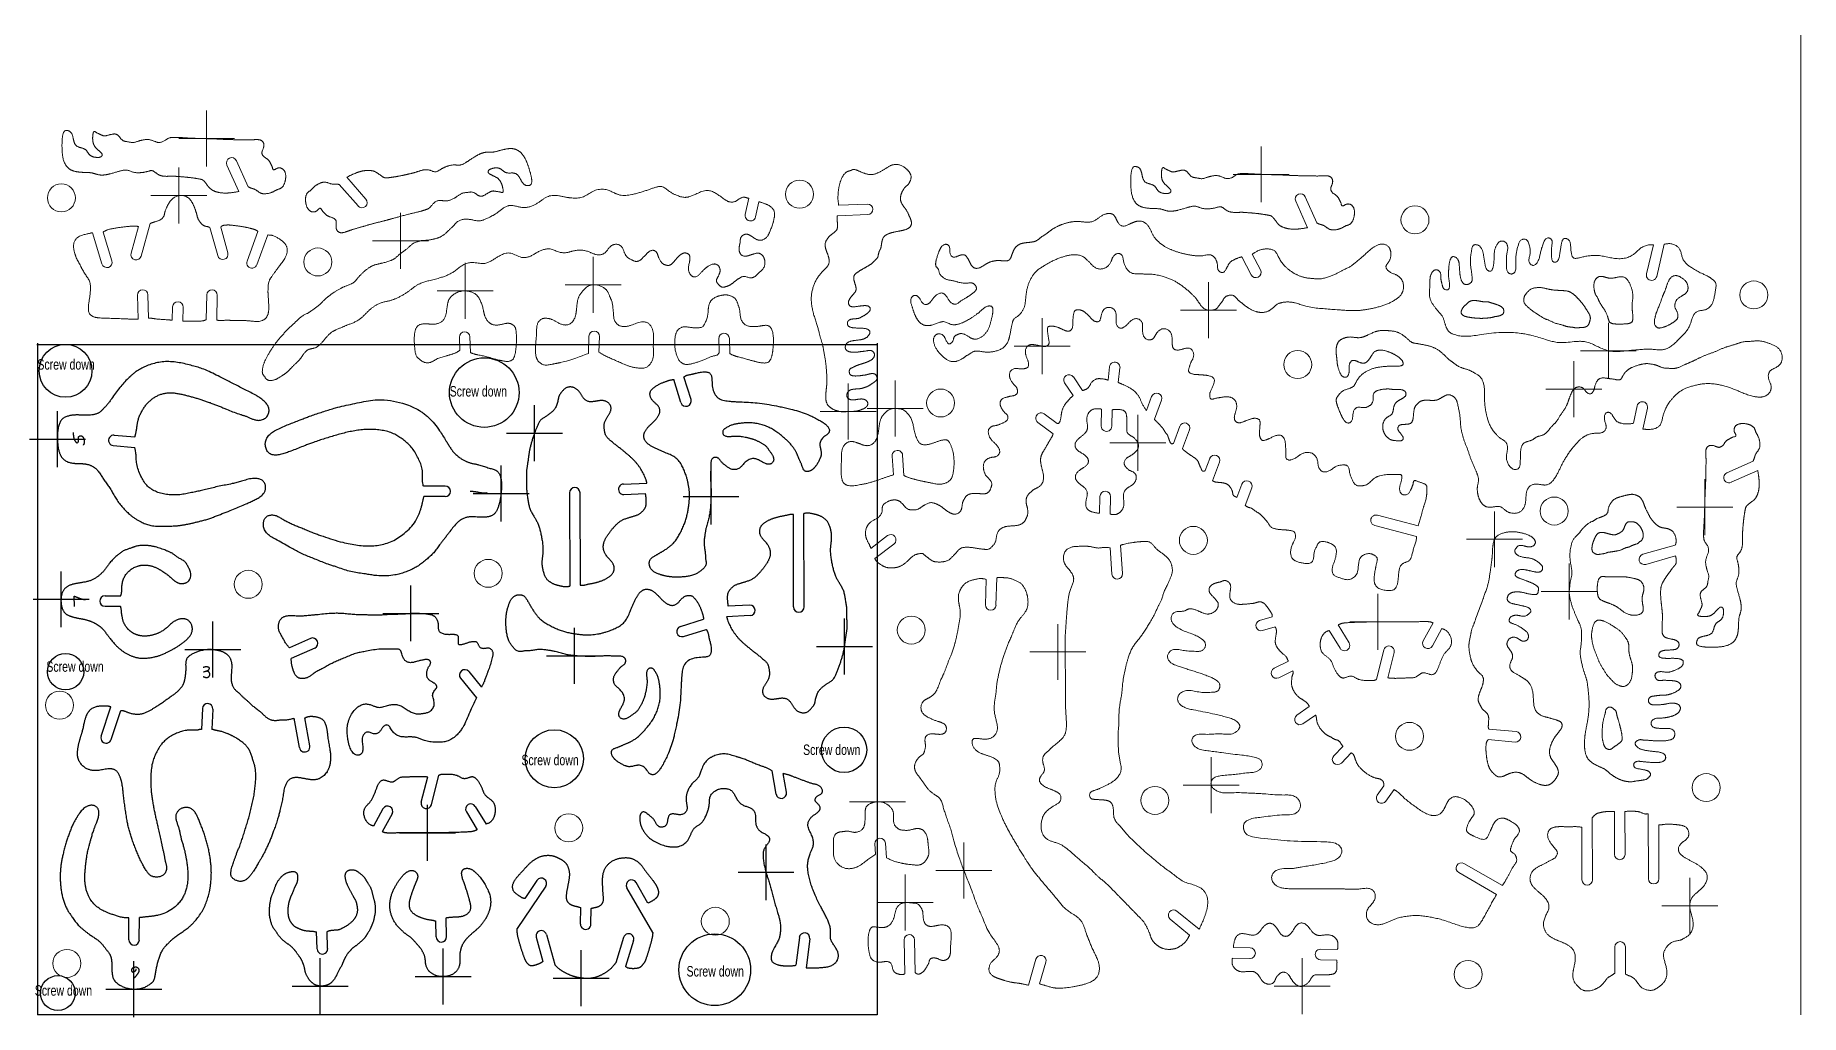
# Model space of a CAD drawing. Header units: millimetres. Extents: x -0.1 to 63, y 0 to 35.
import ezdxf

# ---------------------------------------------------------------- set-up
doc = ezdxf.new("R2010")
doc.units = ezdxf.units.MM
doc.header["$MEASUREMENT"] = 0
doc.header["$PDMODE"] = 2
doc.layers.get('0').update_dxf_attribs({"linetype": 'CONTINUOUS'})
doc.layers.add('CK_LEVEL_1', color=7, linetype='CONTINUOUS')
for name, color, linetype, lineweight in [('cut', 7, 'CONTINUOUS', 0), ('layout2', 7, 'CONTINUOUS', 0), ('layout3', 7, 'CONTINUOUS', 0), ('layout4', 7, 'CONTINUOUS', 0), ('screw', 7, 'CONTINUOUS', 0)]:
    doc.layers.add(name, color=color, linetype=linetype, lineweight=lineweight)
doc.styles.get("Standard").update_dxf_attribs({"font": 'txt', "width": 0.75})

msp = doc.modelspace()

# ---------------------------------------------------------------- texts
at = {"layer": 'CK_LEVEL_1', "color": 7, "linetype": 'CONTINUOUS', "char_height": 0.375, "width": 100, "attachment_point": 7}
for insert in [(-0.007, 23.047), (14.725, 22.086), (0.313, 12.249), (27.353, 9.275), (17.288, 8.909), (23.19, 1.359), (-0.099, 0.673)]:
    msp.add_mtext('Screw\\~down', dxfattribs=dict(at, insert=insert))

# ---------------------------------------------------------------- blocks, each defined once
blk = doc.blocks.new('CKCOLL54')
at = {"layer": 'CK_LEVEL_1', "color": 3, "linetype": 'CONTINUOUS'}
for points in [[(1.272, 20.8), (1.272, 20.793), (1.273, 20.785), (1.273, 20.777), (1.274, 20.77), (1.274, 20.762), (1.275, 20.754), (1.275, 20.746), (1.276, 20.738), (1.276, 20.73), (1.277, 20.722), (1.278, 20.714), (1.279, 20.706), (1.279, 20.698), (1.28, 20.69), (1.281, 20.682), (1.282, 20.674), (1.283, 20.666), (1.285, 20.658), (1.286, 20.65), (1.287, 20.642), (1.289, 20.634), (1.29, 20.626), (1.292, 20.618), (1.294, 20.61), (1.296, 20.603), (1.298, 20.595), (1.3, 20.587), (1.302, 20.58), (1.304, 20.572), (1.307, 20.565), (1.31, 20.558), (1.312, 20.55), (1.315, 20.543), (1.319, 20.536), (1.322, 20.529), (1.325, 20.523), (1.329, 20.516), (1.333, 20.51), (1.337, 20.503), (1.341, 20.497), (1.345, 20.491), (1.35, 20.485), (1.355, 20.479), (1.36, 20.474), (1.365, 20.468), (1.371, 20.463), (1.376, 20.458), (1.382, 20.453), (1.388, 20.448), (1.395, 20.444), (1.401, 20.44), (1.408, 20.435), (1.415, 20.432), (1.422, 20.428)], [(1.422, 20.428), (1.427, 20.433), (1.431, 20.438), (1.435, 20.443), (1.439, 20.448), (1.442, 20.453), (1.445, 20.458), (1.448, 20.463), (1.45, 20.468), (1.452, 20.473), (1.454, 20.478), (1.456, 20.484), (1.457, 20.489), (1.459, 20.494), (1.46, 20.499), (1.46, 20.504), (1.461, 20.51), (1.461, 20.515), (1.462, 20.52), (1.462, 20.525), (1.462, 20.53), (1.462, 20.535), (1.462, 20.54), (1.462, 20.546), (1.462, 20.551), (1.462, 20.556), (1.461, 20.561), (1.461, 20.566), (1.461, 20.571), (1.46, 20.575), (1.46, 20.58), (1.46, 20.585), (1.459, 20.59), (1.459, 20.595), (1.459, 20.599), (1.459, 20.604), (1.459, 20.608), (1.46, 20.613), (1.46, 20.617), (1.46, 20.621), (1.461, 20.625), (1.462, 20.629), (1.463, 20.633), (1.464, 20.637), (1.465, 20.641), (1.467, 20.645), (1.469, 20.649), (1.471, 20.652), (1.473, 20.655), (1.476, 20.659), (1.479, 20.662), (1.482, 20.665), (1.485, 20.668), (1.489, 20.671), (1.493, 20.674)], [(1.494, 20.673), (1.503, 20.678), (1.512, 20.681), (1.52, 20.684), (1.529, 20.686), (1.537, 20.687), (1.545, 20.687), (1.552, 20.687), (1.56, 20.685), (1.567, 20.683), (1.574, 20.682), (1.58, 20.678), (1.587, 20.675), (1.593, 20.671), (1.599, 20.666), (1.605, 20.661), (1.61, 20.655), (1.615, 20.649), (1.62, 20.642), (1.625, 20.635), (1.629, 20.628), (1.633, 20.62), (1.637, 20.612), (1.641, 20.604), (1.644, 20.595), (1.647, 20.586), (1.65, 20.577), (1.653, 20.568), (1.655, 20.559), (1.658, 20.55), (1.659, 20.54), (1.661, 20.53), (1.663, 20.521), (1.664, 20.511), (1.665, 20.502), (1.665, 20.492), (1.666, 20.482), (1.666, 20.473), (1.666, 20.464), (1.665, 20.455), (1.664, 20.446), (1.664, 20.437), (1.662, 20.429), (1.661, 20.421), (1.659, 20.413), (1.657, 20.405), (1.655, 20.398), (1.653, 20.391), (1.65, 20.385), (1.647, 20.379), (1.644, 20.373), (1.64, 20.368), (1.637, 20.364), (1.633, 20.36), (1.628, 20.356)]]:
    blk.add_lwpolyline(points, dxfattribs=at)
blk = doc.blocks.new('CKCOLL47')
at = {"layer": 'CK_LEVEL_1', "color": 3, "linetype": 'CONTINUOUS'}
blk.add_line((1.322, 14.592), (1.306, 14.956), dxfattribs=at)
blk.add_lwpolyline([(1.306, 14.956), (1.313, 14.954), (1.32, 14.951), (1.327, 14.949), (1.334, 14.946), (1.341, 14.944), (1.349, 14.941), (1.356, 14.939), (1.363, 14.936), (1.37, 14.933), (1.378, 14.931), (1.385, 14.928), (1.392, 14.925), (1.4, 14.922), (1.407, 14.919), (1.415, 14.916), (1.422, 14.913), (1.429, 14.91), (1.437, 14.907), (1.444, 14.905), (1.452, 14.902), (1.459, 14.899), (1.467, 14.896), (1.474, 14.893), (1.482, 14.89), (1.49, 14.887), (1.497, 14.884), (1.505, 14.882), (1.512, 14.879), (1.52, 14.876), (1.528, 14.874), (1.535, 14.871), (1.543, 14.868), (1.55, 14.866), (1.558, 14.864), (1.566, 14.861), (1.573, 14.859), (1.581, 14.857), (1.589, 14.855), (1.596, 14.853), (1.604, 14.851), (1.611, 14.849), (1.619, 14.847), (1.627, 14.846), (1.634, 14.844), (1.642, 14.843), (1.649, 14.842), (1.657, 14.841), (1.664, 14.84), (1.672, 14.839), (1.68, 14.838), (1.687, 14.838), (1.695, 14.837), (1.702, 14.837), (1.71, 14.837)], dxfattribs=at)
blk = doc.blocks.new('CKCOLL41')
at = {"layer": 'CK_LEVEL_1', "color": 3, "linetype": 'CONTINUOUS'}
for points in [[(6.144, 12.393), (6.14, 12.396), (6.135, 12.399), (6.13, 12.402), (6.126, 12.404), (6.121, 12.407), (6.117, 12.409), (6.113, 12.411), (6.108, 12.413), (6.104, 12.415), (6.1, 12.417), (6.096, 12.419), (6.092, 12.42), (6.088, 12.422), (6.084, 12.423), (6.08, 12.424), (6.077, 12.425), (6.073, 12.426), (6.069, 12.427), (6.065, 12.428), (6.062, 12.429), (6.058, 12.429), (6.054, 12.43), (6.05, 12.43), (6.047, 12.43), (6.043, 12.431), (6.039, 12.431), (6.036, 12.431), (6.032, 12.431), (6.028, 12.431), (6.024, 12.43), (6.02, 12.43), (6.017, 12.43), (6.013, 12.429), (6.009, 12.429), (6.005, 12.428), (6.001, 12.428), (5.997, 12.427), (5.992, 12.426), (5.988, 12.426), (5.984, 12.425), (5.98, 12.424), (5.975, 12.423), (5.971, 12.422), (5.966, 12.421), (5.962, 12.42), (5.957, 12.419), (5.952, 12.418), (5.947, 12.416), (5.942, 12.415), (5.937, 12.414), (5.931, 12.413), (5.926, 12.412), (5.92, 12.41), (5.915, 12.409)], [(5.923, 12.251), (5.928, 12.252), (5.933, 12.254), (5.937, 12.256), (5.943, 12.257), (5.948, 12.259), (5.953, 12.26), (5.958, 12.262), (5.963, 12.263), (5.968, 12.264), (5.973, 12.266), (5.979, 12.267), (5.984, 12.269), (5.989, 12.27), (5.994, 12.271), (6, 12.273), (6.005, 12.274), (6.01, 12.275), (6.015, 12.277), (6.021, 12.278), (6.026, 12.28), (6.031, 12.282), (6.036, 12.283), (6.041, 12.285), (6.046, 12.287), (6.051, 12.288), (6.056, 12.29), (6.06, 12.292), (6.065, 12.294), (6.07, 12.296), (6.074, 12.298), (6.079, 12.301), (6.083, 12.303), (6.087, 12.306), (6.091, 12.308), (6.095, 12.311), (6.099, 12.314), (6.103, 12.317), (6.107, 12.32), (6.11, 12.323), (6.114, 12.327), (6.117, 12.33), (6.12, 12.334), (6.123, 12.338), (6.126, 12.342), (6.129, 12.346), (6.131, 12.351), (6.133, 12.355), (6.135, 12.36), (6.137, 12.365), (6.139, 12.37), (6.141, 12.376), (6.142, 12.381), (6.143, 12.387), (6.144, 12.393)]]:
    blk.add_lwpolyline(points, dxfattribs=at)
blk = doc.blocks.new('CKCOLL39')
at = {"layer": 'CK_LEVEL_1', "color": 3, "linetype": 'CONTINUOUS'}
for points in [[(5.915, 12.084), (5.917, 12.084), (5.919, 12.083), (5.921, 12.083), (5.924, 12.082), (5.926, 12.082), (5.928, 12.081), (5.93, 12.081), (5.932, 12.08), (5.934, 12.079), (5.937, 12.079), (5.939, 12.078), (5.941, 12.077), (5.943, 12.076), (5.945, 12.076), (5.948, 12.075), (5.95, 12.074), (5.952, 12.073), (5.954, 12.073), (5.956, 12.072), (5.958, 12.071), (5.96, 12.07), (5.963, 12.069), (5.965, 12.069), (5.967, 12.068), (5.969, 12.067), (5.971, 12.066), (5.973, 12.066), (5.975, 12.065), (5.977, 12.064), (5.979, 12.063), (5.981, 12.063), (5.983, 12.062), (5.985, 12.061), (5.988, 12.06), (5.99, 12.06), (5.992, 12.059), (5.994, 12.059), (5.996, 12.058), (5.998, 12.057), (5.999, 12.057), (6.001, 12.056), (6.003, 12.056), (6.005, 12.055), (6.007, 12.055), (6.009, 12.054), (6.011, 12.054), (6.013, 12.054), (6.015, 12.054), (6.017, 12.053), (6.018, 12.053), (6.02, 12.053), (6.022, 12.053), (6.024, 12.053), (6.026, 12.053)], [(6.026, 12.053), (6.031, 12.052), (6.036, 12.052), (6.041, 12.052), (6.046, 12.053), (6.051, 12.053), (6.056, 12.054), (6.061, 12.055), (6.066, 12.056), (6.071, 12.057), (6.075, 12.058), (6.08, 12.06), (6.084, 12.062), (6.089, 12.063), (6.093, 12.065), (6.097, 12.068), (6.101, 12.07), (6.105, 12.072), (6.109, 12.075), (6.113, 12.078), (6.116, 12.081), (6.12, 12.084), (6.123, 12.087), (6.126, 12.09), (6.129, 12.093), (6.132, 12.097), (6.135, 12.101), (6.137, 12.104), (6.14, 12.108), (6.142, 12.112), (6.144, 12.116), (6.146, 12.12), (6.148, 12.124), (6.15, 12.128), (6.151, 12.133), (6.152, 12.137), (6.153, 12.141), (6.154, 12.146), (6.155, 12.15), (6.156, 12.155), (6.156, 12.16), (6.156, 12.164), (6.156, 12.169), (6.155, 12.174), (6.155, 12.178), (6.154, 12.183), (6.153, 12.188), (6.152, 12.193), (6.15, 12.198), (6.149, 12.203), (6.147, 12.207), (6.145, 12.212), (6.142, 12.217), (6.139, 12.222), (6.136, 12.227)], [(6.136, 12.227), (6.135, 12.228), (6.135, 12.229), (6.134, 12.231), (6.132, 12.232), (6.131, 12.233), (6.13, 12.235), (6.129, 12.236), (6.128, 12.237), (6.127, 12.238), (6.125, 12.239), (6.124, 12.241), (6.123, 12.242), (6.121, 12.243), (6.12, 12.244), (6.118, 12.245), (6.117, 12.246), (6.115, 12.247), (6.114, 12.249), (6.112, 12.25), (6.111, 12.251), (6.109, 12.252), (6.107, 12.253), (6.106, 12.254), (6.104, 12.255), (6.102, 12.256), (6.101, 12.257), (6.099, 12.259), (6.097, 12.26), (6.095, 12.261), (6.093, 12.262), (6.092, 12.263), (6.09, 12.264), (6.088, 12.265), (6.086, 12.266), (6.084, 12.267), (6.082, 12.269), (6.081, 12.27), (6.079, 12.271), (6.077, 12.272), (6.075, 12.273), (6.073, 12.274), (6.071, 12.275), (6.069, 12.277), (6.068, 12.278), (6.066, 12.279), (6.064, 12.28), (6.062, 12.281), (6.06, 12.283), (6.058, 12.284), (6.056, 12.285), (6.055, 12.286), (6.053, 12.288), (6.051, 12.289), (6.049, 12.29)]]:
    blk.add_lwpolyline(points, dxfattribs=at)
blk = doc.blocks.new('CKCOLL24')
at = {"layer": 'CK_LEVEL_1', "color": 3, "linetype": 'CONTINUOUS'}
for points in [[(3.539, 1.693), (3.535, 1.694), (3.532, 1.695), (3.528, 1.695), (3.524, 1.696), (3.52, 1.696), (3.516, 1.697), (3.512, 1.697), (3.507, 1.697), (3.503, 1.697), (3.498, 1.696), (3.493, 1.696), (3.489, 1.695), (3.484, 1.695), (3.479, 1.694), (3.474, 1.693), (3.469, 1.692), (3.464, 1.691), (3.458, 1.689), (3.453, 1.688), (3.448, 1.686), (3.443, 1.684), (3.438, 1.682), (3.433, 1.68), (3.428, 1.678), (3.423, 1.676), (3.419, 1.674), (3.414, 1.671), (3.409, 1.669), (3.405, 1.666), (3.4, 1.663), (3.396, 1.66), (3.392, 1.657), (3.388, 1.654), (3.384, 1.651), (3.38, 1.648), (3.377, 1.644), (3.373, 1.641), (3.37, 1.637), (3.367, 1.633), (3.365, 1.629), (3.362, 1.626), (3.36, 1.622), (3.358, 1.617), (3.356, 1.613), (3.355, 1.609), (3.354, 1.605), (3.353, 1.6), (3.353, 1.596), (3.352, 1.591), (3.353, 1.587), (3.353, 1.582), (3.354, 1.577), (3.355, 1.572), (3.357, 1.567)], [(3.357, 1.567), (3.357, 1.566), (3.358, 1.565), (3.359, 1.564), (3.359, 1.563), (3.36, 1.561), (3.36, 1.56), (3.361, 1.559), (3.362, 1.558), (3.363, 1.557), (3.364, 1.556), (3.364, 1.555), (3.365, 1.554), (3.366, 1.553), (3.367, 1.552), (3.368, 1.551), (3.369, 1.55), (3.37, 1.549), (3.371, 1.548), (3.372, 1.547), (3.373, 1.546), (3.374, 1.545), (3.375, 1.544), (3.376, 1.543), (3.378, 1.542), (3.379, 1.541), (3.38, 1.54), (3.381, 1.539), (3.382, 1.538), (3.383, 1.537), (3.384, 1.537), (3.386, 1.536), (3.387, 1.535), (3.388, 1.534), (3.389, 1.533), (3.39, 1.533), (3.391, 1.532), (3.392, 1.531), (3.393, 1.53), (3.394, 1.529), (3.396, 1.529), (3.397, 1.528), (3.398, 1.527), (3.399, 1.526), (3.4, 1.526), (3.401, 1.525), (3.402, 1.524), (3.403, 1.524), (3.404, 1.523), (3.404, 1.522), (3.405, 1.521), (3.406, 1.521), (3.407, 1.52), (3.408, 1.519), (3.408, 1.519)], [(3.408, 1.519), (3.411, 1.519), (3.413, 1.52), (3.415, 1.521), (3.417, 1.522), (3.42, 1.523), (3.422, 1.524), (3.424, 1.525), (3.427, 1.526), (3.429, 1.528), (3.432, 1.529), (3.434, 1.53), (3.437, 1.532), (3.44, 1.533), (3.442, 1.534), (3.445, 1.536), (3.448, 1.537), (3.45, 1.539), (3.453, 1.541), (3.456, 1.542), (3.458, 1.544), (3.461, 1.545), (3.464, 1.547), (3.466, 1.549), (3.469, 1.551), (3.472, 1.553), (3.474, 1.554), (3.477, 1.556), (3.479, 1.558), (3.482, 1.56), (3.485, 1.562), (3.487, 1.564), (3.489, 1.566), (3.492, 1.568), (3.494, 1.57), (3.497, 1.572), (3.499, 1.574), (3.501, 1.576), (3.503, 1.578), (3.505, 1.58), (3.507, 1.582), (3.509, 1.584), (3.511, 1.587), (3.513, 1.589), (3.514, 1.591), (3.516, 1.593), (3.517, 1.595), (3.519, 1.597), (3.52, 1.599), (3.522, 1.601), (3.523, 1.604), (3.524, 1.606), (3.525, 1.608), (3.525, 1.61), (3.526, 1.612)], [(3.459, 1.31), (3.463, 1.314), (3.467, 1.319), (3.471, 1.325), (3.476, 1.33), (3.481, 1.336), (3.486, 1.342), (3.491, 1.348), (3.497, 1.355), (3.503, 1.361), (3.508, 1.368), (3.514, 1.375), (3.521, 1.382), (3.527, 1.389), (3.533, 1.397), (3.539, 1.404), (3.545, 1.412), (3.552, 1.42), (3.558, 1.428), (3.563, 1.436), (3.57, 1.444), (3.575, 1.452), (3.581, 1.46), (3.587, 1.469), (3.592, 1.477), (3.597, 1.485), (3.602, 1.494), (3.607, 1.502), (3.611, 1.511), (3.615, 1.519), (3.618, 1.527), (3.621, 1.536), (3.624, 1.544), (3.627, 1.552), (3.629, 1.56), (3.63, 1.569), (3.632, 1.577), (3.632, 1.584), (3.632, 1.592), (3.631, 1.6), (3.63, 1.607), (3.628, 1.615), (3.626, 1.622), (3.623, 1.629), (3.619, 1.636), (3.615, 1.643), (3.61, 1.649), (3.604, 1.655), (3.597, 1.661), (3.59, 1.667), (3.581, 1.673), (3.572, 1.678), (3.562, 1.683), (3.551, 1.688), (3.539, 1.693)], [(3.526, 1.612), (3.526, 1.613), (3.527, 1.613), (3.527, 1.614), (3.527, 1.614), (3.527, 1.615), (3.527, 1.615), (3.528, 1.616), (3.528, 1.616), (3.528, 1.617), (3.528, 1.617), (3.528, 1.618), (3.528, 1.619), (3.528, 1.619), (3.528, 1.62), (3.528, 1.62), (3.528, 1.621), (3.528, 1.621), (3.528, 1.622), (3.528, 1.622), (3.528, 1.623), (3.528, 1.623), (3.528, 1.624), (3.528, 1.624), (3.528, 1.625), (3.528, 1.625), (3.528, 1.626), (3.528, 1.626), (3.528, 1.627), (3.528, 1.628), (3.528, 1.628), (3.528, 1.629), (3.528, 1.629), (3.527, 1.63), (3.527, 1.631), (3.527, 1.631), (3.527, 1.632), (3.527, 1.632), (3.527, 1.633), (3.526, 1.634), (3.526, 1.634), (3.526, 1.635), (3.526, 1.636), (3.526, 1.636), (3.525, 1.637), (3.525, 1.638), (3.525, 1.638), (3.525, 1.639), (3.524, 1.64), (3.524, 1.641), (3.524, 1.641), (3.524, 1.642), (3.523, 1.643), (3.523, 1.644), (3.523, 1.644)]]:
    blk.add_lwpolyline(points, dxfattribs=at)

# ---------------------------------------------------------------- linework, layer by layer
at = {"color": 3, "linetype": 'CONTINUOUS'}
for p, q in [((0, 24), (0, 0)), ((30, 24), (30, 0)), ((29.976, 23.938), (-0.024, 23.938)), ((30, 0), (0, 0))]:
    msp.add_line(p, q, dxfattribs=at)
at = {"color": 1, "linetype": 'CONTINUOUS'}
for centre, radius in [((0.999, 23.01), 0.943), ((15.961, 22.232), 1.243), ((0.999, 12.258), 0.65), ((18.465, 9.147), 1.037), ((28.818, 9.467), 0.811), ((24.197, 1.607), 1.282), ((0.725, 0.774), 0.622)]:
    msp.add_circle(centre, radius, dxfattribs=at)
at = {"layer": 'CK_LEVEL_1', "color": 3, "linetype": 'CONTINUOUS'}
for p, q in [((23.348, 21.984), (23.097, 22.794)), ((22.989, 21.873), (22.734, 22.699)), ((2.706, 20.337), (3.472, 20.274)), ((2.737, 20.711), (3.477, 20.65)), ((20.934, 18.962), (21.772, 18.999)), ((14.566, 18.891), (13.786, 18.891)), ((14.566, 18.516), (13.805, 18.516)), ((19.006, 18.651), (19.014, 15.314)), ((19.381, 18.652), (19.39, 15.348)), ((20.951, 18.587), (21.722, 18.621)), ((27.013, 14.571), (27.005, 17.874)), ((27.389, 14.572), (27.38, 17.909)), ((2.409, 14.97), (2.972, 14.97)), ((2.409, 14.594), (2.965, 14.594)), ((25.444, 14.635), (24.673, 14.601)), ((22.97, 13.878), (23.796, 14.133)), ((25.46, 14.26), (24.622, 14.223)), ((23.081, 13.519), (23.891, 13.77)), ((2.274, 9.948), (2.62, 11.003)), ((2.631, 9.831), (2.972, 10.87)), ((5.889, 10.937), (5.856, 10.193)), ((6.264, 10.92), (6.232, 10.201)), ((9.36, 9.543), (9.172, 10.597)), ((9.729, 9.609), (9.551, 10.606)), ((18.155, 4.588), (17.134, 3.077)), ((17.845, 4.799), (17.405, 4.148)), ((21.982, 2.936), (21.059, 4.535)), ((21.81, 3.984), (21.384, 4.722)), ((19.398, 3.239), (19.408, 3.828)), ((19.774, 3.233), (19.783, 3.8)), ((3.26, 2.675), (3.261, 3.458)), ((3.635, 2.674), (3.637, 3.469)), ((14.241, 2.779), (14.227, 3.342)), ((14.616, 2.788), (14.599, 3.464)), ((9.99, 2.348), (9.97, 2.959)), ((10.365, 2.36), (10.344, 2.975)), ((17.817, 2.765), (18.057, 1.905)), ((18.179, 2.866), (18.478, 1.795)), ((20.94, 2.762), (20.657, 1.859)), ((21.298, 2.65), (21.008, 1.725))]:
    msp.add_line(p, q, dxfattribs=at)
at = {"layer": 'CK_LEVEL_1', "color": 8, "linetype": 'CONTINUOUS'}
for p, q in [((9.748, 13.445), (9.007, 13.111)), ((9.902, 13.103), (9.064, 12.725)), ((15.116, 12.023), (15.689, 11.324)), ((15.406, 12.261), (15.86, 11.706))]:
    msp.add_line(p, q, dxfattribs=at)
at = {"layer": 'CK_LEVEL_1', "color": 6, "linetype": 'CONTINUOUS'}
for p, q in [((13.712, 7.595), (13.939, 8.501)), ((14.076, 7.504), (14.34, 8.558)), ((12.342, 7.359), (11.998, 6.743)), ((12.67, 7.176), (12.314, 6.538)), ((15.321, 7.248), (15.711, 6.608)), ((15.641, 7.444), (16.027, 6.811))]:
    msp.add_line(p, q, dxfattribs=at)
at = {"layer": 'CK_LEVEL_1', "color": 5, "linetype": 'CONTINUOUS'}
for p, q in [((26.388, 7.884), (26.248, 8.711)), ((26.758, 7.947), (26.645, 8.616)), ((27.219, 2.756), (27.099, 1.768)), ((27.592, 2.711), (27.465, 1.673))]:
    msp.add_line(p, q, dxfattribs=at)
at = {"layer": 'CK_LEVEL_1', "color": 3, "linetype": 'CONTINUOUS'}
for points in [[(3.477, 20.65), (3.482, 20.666), (3.486, 20.681), (3.491, 20.697), (3.495, 20.713), (3.5, 20.729), (3.504, 20.745), (3.508, 20.761), (3.512, 20.777), (3.516, 20.793), (3.522, 20.823), (3.528, 20.854), (3.533, 20.884), (3.538, 20.915), (3.543, 20.945), (3.547, 20.976), (3.551, 21.007), (3.555, 21.038), (3.559, 21.068), (3.563, 21.092), (3.566, 21.115), (3.57, 21.138), (3.574, 21.161), (3.578, 21.184), (3.583, 21.207), (3.588, 21.23), (3.594, 21.253), (3.6, 21.275), (3.609, 21.308), (3.62, 21.34), (3.632, 21.371), (3.644, 21.403), (3.658, 21.434), (3.672, 21.465), (3.687, 21.495), (3.703, 21.526), (3.719, 21.555), (3.735, 21.584), (3.752, 21.613), (3.769, 21.641), (3.787, 21.669), (3.806, 21.697), (3.825, 21.724), (3.844, 21.75), (3.864, 21.777), (3.885, 21.802), (3.906, 21.827), (3.928, 21.851), (3.95, 21.875), (3.972, 21.898), (3.996, 21.92), (4.019, 21.942), (4.044, 21.963), (4.069, 21.984), (4.094, 22.003), (4.12, 22.022), (4.146, 22.041), (4.173, 22.058), (4.2, 22.075), (4.228, 22.091), (4.256, 22.106), (4.285, 22.12), (4.314, 22.134), (4.343, 22.147), (4.374, 22.159), (4.404, 22.17), (4.436, 22.18), (4.467, 22.189), (4.499, 22.197), (4.531, 22.204), (4.563, 22.21), (4.595, 22.215), (4.628, 22.219), (4.663, 22.222), (4.698, 22.224), (4.734, 22.225), (4.769, 22.225), (4.805, 22.223), (4.84, 22.221), (4.875, 22.218), (4.91, 22.214), (4.945, 22.209), (4.98, 22.204), (5.015, 22.198), (5.05, 22.192), (5.084, 22.185), (5.118, 22.178), (5.153, 22.17), (5.187, 22.162), (5.221, 22.154), (5.256, 22.146), (5.29, 22.137), (5.324, 22.129), (5.358, 22.121), (5.392, 22.112), (5.426, 22.103), (5.46, 22.094), (5.493, 22.085), (5.527, 22.076), (5.561, 22.067), (5.595, 22.057), (5.628, 22.048), (5.662, 22.038), (5.696, 22.028), (5.729, 22.017), (5.763, 22.007), (5.796, 21.996), (5.829, 21.986), (5.863, 21.975), (5.896, 21.964), (5.929, 21.953), (5.963, 21.941), (5.996, 21.93), (6.029, 21.919), (6.062, 21.907), (6.095, 21.895), (6.128, 21.883), (6.161, 21.872), (6.194, 21.859), (6.227, 21.847), (6.26, 21.835), (6.293, 21.823), (6.326, 21.81), (6.358, 21.797), (6.391, 21.785), (6.424, 21.772), (6.457, 21.759), (6.489, 21.746), (6.522, 21.733), (6.555, 21.72), (6.587, 21.706), (6.62, 21.693), (6.653, 21.68), (6.685, 21.666), (6.718, 21.653), (6.75, 21.639), (6.805, 21.617), (6.86, 21.594), (6.914, 21.572), (6.969, 21.55), (7.024, 21.528), (7.08, 21.507), (7.135, 21.487), (7.191, 21.468), (7.248, 21.45), (7.27, 21.443), (7.292, 21.436), (7.314, 21.43), (7.337, 21.423), (7.359, 21.416), (7.381, 21.409), (7.403, 21.402), (7.425, 21.394), (7.447, 21.386), (7.473, 21.376), (7.499, 21.365), (7.524, 21.354), (7.55, 21.343), (7.576, 21.331), (7.601, 21.32), (7.627, 21.309), (7.653, 21.298), (7.679, 21.287), (7.706, 21.277), (7.734, 21.268), (7.761, 21.26), (7.789, 21.253), (7.818, 21.247), (7.846, 21.243), (7.875, 21.241), (7.904, 21.24), (7.933, 21.242), (7.969, 21.247), (8.006, 21.255), (8.041, 21.267), (8.076, 21.282), (8.109, 21.3), (8.14, 21.321), (8.168, 21.345), (8.194, 21.371), (8.216, 21.401), (8.232, 21.428), (8.245, 21.456), (8.255, 21.486), (8.263, 21.517), (8.268, 21.548), (8.27, 21.58), (8.27, 21.611), (8.266, 21.642), (8.26, 21.673), (8.251, 21.705), (8.238, 21.736), (8.223, 21.766), (8.206, 21.795), (8.186, 21.823), (8.165, 21.85), (8.142, 21.875), (8.119, 21.9), (8.094, 21.924), (8.065, 21.949), (8.036, 21.974), (8.007, 21.998), (7.977, 22.02), (7.946, 22.042), (7.915, 22.063), (7.883, 22.083), (7.851, 22.103), (7.819, 22.122), (7.77, 22.15), (7.721, 22.177), (7.671, 22.204), (7.621, 22.23), (7.571, 22.255), (7.52, 22.281), (7.469, 22.306), (7.419, 22.331), (7.368, 22.356), (7.319, 22.381), (7.271, 22.406), (7.223, 22.431), (7.174, 22.457), (7.126, 22.482), (7.078, 22.508), (7.029, 22.533), (6.981, 22.558), (6.933, 22.583), (6.886, 22.607), (6.84, 22.631), (6.793, 22.655), (6.747, 22.678), (6.7, 22.701), (6.653, 22.725), (6.606, 22.748), (6.56, 22.772), (6.513, 22.795), (6.45, 22.827), (6.386, 22.859), (6.323, 22.891), (6.259, 22.923), (6.195, 22.954), (6.131, 22.984), (6.066, 23.012), (6.001, 23.04), (5.935, 23.066), (5.885, 23.085), (5.835, 23.102), (5.785, 23.119), (5.734, 23.135), (5.683, 23.15), (5.632, 23.165), (5.581, 23.179), (5.529, 23.193), (5.478, 23.207), (5.418, 23.222), (5.359, 23.237), (5.299, 23.252), (5.239, 23.266), (5.179, 23.278), (5.119, 23.29), (5.058, 23.301), (4.997, 23.311), (4.936, 23.32), (4.876, 23.327), (4.816, 23.332), (4.755, 23.336), (4.695, 23.338), (4.634, 23.339), (4.573, 23.337), (4.513, 23.334), (4.453, 23.329), (4.393, 23.322), (4.337, 23.313), (4.282, 23.303), (4.226, 23.29), (4.172, 23.277), (4.117, 23.261), (4.063, 23.245), (4.01, 23.227), (3.957, 23.207), (3.904, 23.187), (3.86, 23.168), (3.816, 23.149), (3.772, 23.129), (3.729, 23.108), (3.686, 23.086), (3.645, 23.062), (3.604, 23.038), (3.563, 23.012), (3.524, 22.985), (3.5, 22.968), (3.476, 22.949), (3.452, 22.931), (3.428, 22.911), (3.405, 22.892), (3.382, 22.872), (3.359, 22.852), (3.337, 22.832), (3.315, 22.811), (3.275, 22.773), (3.235, 22.735), (3.196, 22.697), (3.158, 22.658), (3.12, 22.618), (3.083, 22.578), (3.046, 22.537), (3.01, 22.496), (2.974, 22.455), (2.935, 22.408), (2.896, 22.36), (2.858, 22.311), (2.821, 22.263), (2.784, 22.213), (2.748, 22.163), (2.712, 22.113), (2.677, 22.062), (2.642, 22.011), (2.624, 21.985), (2.606, 21.958), (2.588, 21.932), (2.569, 21.905), (2.551, 21.879), (2.532, 21.854), (2.512, 21.828), (2.492, 21.804), (2.471, 21.78), (2.459, 21.767), (2.447, 21.753), (2.434, 21.74), (2.421, 21.727), (2.408, 21.715), (2.395, 21.702), (2.382, 21.689), (2.37, 21.676), (2.357, 21.663), (2.339, 21.645), (2.322, 21.627), (2.304, 21.609), (2.286, 21.591), (2.268, 21.573), (2.25, 21.556), (2.231, 21.54), (2.211, 21.526), (2.191, 21.512), (2.17, 21.5), (2.149, 21.489), (2.127, 21.48), (2.104, 21.471), (2.081, 21.463), (2.058, 21.457), (2.034, 21.451), (2.01, 21.446), (1.986, 21.441), (1.938, 21.434), (1.89, 21.429), (1.843, 21.426), (1.795, 21.424), (1.747, 21.423), (1.699, 21.424), (1.651, 21.425), (1.603, 21.427), (1.555, 21.429), (1.531, 21.43), (1.507, 21.43), (1.483, 21.431), (1.459, 21.432), (1.435, 21.432), (1.411, 21.432), (1.387, 21.432), (1.363, 21.432), (1.339, 21.431), (1.316, 21.43), (1.292, 21.428), (1.269, 21.426), (1.246, 21.424), (1.222, 21.42), (1.199, 21.417), (1.176, 21.413), (1.153, 21.408), (1.129, 21.403), (1.099, 21.395), (1.069, 21.386), (1.039, 21.375), (1.01, 21.364), (0.982, 21.351), (0.955, 21.336), (0.929, 21.32), (0.905, 21.302), (0.882, 21.282), (0.86, 21.259), (0.841, 21.234), (0.823, 21.207), (0.807, 21.178), (0.793, 21.149), (0.78, 21.118), (0.769, 21.087), (0.759, 21.055), (0.75, 21.023), (0.74, 20.981), (0.731, 20.939), (0.725, 20.897), (0.719, 20.855), (0.715, 20.813), (0.712, 20.771), (0.71, 20.729), (0.708, 20.687), (0.708, 20.645), (0.708, 20.636), (0.708, 20.627), (0.708, 20.617), (0.708, 20.608), (0.708, 20.599), (0.708, 20.59), (0.708, 20.581), (0.708, 20.572), (0.709, 20.563)], [(23.097, 22.794), (23.106, 22.8), (23.116, 22.806), (23.125, 22.812), (23.134, 22.817), (23.144, 22.822), (23.153, 22.828), (23.163, 22.833), (23.172, 22.837), (23.182, 22.842), (23.201, 22.85), (23.221, 22.856), (23.241, 22.862), (23.261, 22.867), (23.282, 22.872), (23.302, 22.876), (23.323, 22.88), (23.344, 22.883), (23.364, 22.887), (23.381, 22.891), (23.397, 22.894), (23.413, 22.898), (23.429, 22.902), (23.445, 22.906), (23.461, 22.91), (23.477, 22.914), (23.493, 22.918), (23.508, 22.922), (23.545, 22.931), (23.581, 22.94), (23.618, 22.948), (23.654, 22.955), (23.691, 22.962), (23.729, 22.967), (23.767, 22.97), (23.806, 22.972), (23.846, 22.972), (23.867, 22.971), (23.888, 22.969), (23.91, 22.967), (23.93, 22.963), (23.95, 22.958), (23.97, 22.952), (23.988, 22.945), (24.004, 22.936), (24.019, 22.926), (24.038, 22.906), (24.054, 22.883), (24.066, 22.857), (24.075, 22.829), (24.082, 22.798), (24.087, 22.766), (24.09, 22.732), (24.093, 22.699), (24.095, 22.665), (24.099, 22.6), (24.104, 22.538), (24.11, 22.477), (24.119, 22.419), (24.13, 22.362), (24.144, 22.307), (24.163, 22.254), (24.187, 22.203), (24.216, 22.154), (24.225, 22.141), (24.234, 22.128), (24.244, 22.116), (24.254, 22.104), (24.265, 22.092), (24.276, 22.08), (24.287, 22.069), (24.299, 22.059), (24.311, 22.049), (24.351, 22.02), (24.395, 21.996), (24.442, 21.977), (24.49, 21.961), (24.541, 21.949), (24.592, 21.94), (24.644, 21.932), (24.696, 21.927), (24.748, 21.922), (24.779, 21.919), (24.81, 21.917), (24.84, 21.915), (24.871, 21.912), (24.901, 21.91), (24.931, 21.908), (24.961, 21.907), (24.991, 21.905), (25.022, 21.903), (25.098, 21.899), (25.175, 21.896), (25.251, 21.892), (25.328, 21.889), (25.405, 21.885), (25.483, 21.881), (25.56, 21.876), (25.637, 21.87), (25.714, 21.863), (25.8, 21.854), (25.887, 21.843), (25.973, 21.831), (26.06, 21.817), (26.146, 21.803), (26.231, 21.787), (26.317, 21.771), (26.403, 21.754), (26.488, 21.737), (26.535, 21.727), (26.582, 21.718), (26.629, 21.708), (26.676, 21.698), (26.723, 21.688), (26.77, 21.677), (26.816, 21.666), (26.863, 21.655), (26.91, 21.644), (26.979, 21.626), (27.049, 21.608), (27.118, 21.588), (27.187, 21.567), (27.256, 21.546), (27.324, 21.523), (27.391, 21.498), (27.459, 21.473), (27.526, 21.445), (27.571, 21.426), (27.615, 21.406), (27.66, 21.385), (27.704, 21.364), (27.748, 21.342), (27.792, 21.32), (27.835, 21.297), (27.878, 21.274), (27.92, 21.251), (27.95, 21.234), (27.98, 21.218), (28.009, 21.2), (28.039, 21.182), (28.068, 21.163), (28.096, 21.143), (28.124, 21.122), (28.152, 21.099), (28.18, 21.075), (28.199, 21.056), (28.218, 21.036), (28.236, 21.015), (28.252, 20.994), (28.266, 20.971), (28.278, 20.948), (28.286, 20.925), (28.291, 20.9), (28.292, 20.875), (28.292, 20.866), (28.29, 20.857), (28.289, 20.848), (28.287, 20.84), (28.284, 20.831), (28.281, 20.822), (28.278, 20.814), (28.274, 20.806), (28.269, 20.798), (28.258, 20.781), (28.245, 20.765), (28.23, 20.751), (28.215, 20.737), (28.198, 20.724), (28.18, 20.712), (28.163, 20.7), (28.145, 20.687), (28.127, 20.674), (28.098, 20.651), (28.071, 20.627), (28.046, 20.601), (28.023, 20.573), (28.002, 20.544), (27.985, 20.513), (27.97, 20.482), (27.96, 20.449), (27.953, 20.416), (27.952, 20.401), (27.951, 20.386), (27.952, 20.37), (27.952, 20.355), (27.954, 20.34), (27.956, 20.324), (27.958, 20.309), (27.961, 20.293), (27.964, 20.278), (27.971, 20.247), (27.978, 20.216), (27.985, 20.185), (27.992, 20.155), (27.998, 20.125), (28.002, 20.094), (28.004, 20.064), (28.004, 20.034), (28.001, 20.005), (27.999, 19.993), (27.997, 19.98), (27.993, 19.968), (27.99, 19.956), (27.986, 19.944), (27.982, 19.933), (27.978, 19.921), (27.973, 19.909), (27.968, 19.897), (27.956, 19.868), (27.944, 19.84), (27.931, 19.812), (27.917, 19.784), (27.903, 19.757), (27.888, 19.73), (27.872, 19.704), (27.856, 19.678), (27.839, 19.652), (27.83, 19.639), (27.821, 19.627), (27.812, 19.614), (27.802, 19.602), (27.793, 19.589), (27.783, 19.577), (27.773, 19.565), (27.762, 19.554), (27.752, 19.542), (27.742, 19.532), (27.732, 19.522), (27.722, 19.512), (27.712, 19.503), (27.701, 19.493), (27.691, 19.484), (27.68, 19.476), (27.668, 19.467), (27.657, 19.46), (27.642, 19.451), (27.627, 19.442), (27.612, 19.435), (27.596, 19.428), (27.58, 19.423), (27.564, 19.418), (27.547, 19.414), (27.53, 19.411), (27.512, 19.41), (27.502, 19.41), (27.492, 19.41), (27.481, 19.41), (27.471, 19.411), (27.461, 19.413), (27.451, 19.415), (27.441, 19.418), (27.432, 19.421), (27.423, 19.425), (27.404, 19.438), (27.387, 19.455), (27.373, 19.474), (27.36, 19.496), (27.35, 19.519), (27.34, 19.544), (27.331, 19.57), (27.323, 19.596), (27.314, 19.621), (27.306, 19.641), (27.299, 19.661), (27.291, 19.68), (27.283, 19.699), (27.275, 19.718), (27.266, 19.736), (27.258, 19.754), (27.249, 19.772), (27.241, 19.79), (27.233, 19.81), (27.224, 19.829), (27.216, 19.849), (27.207, 19.868), (27.199, 19.888), (27.191, 19.908), (27.182, 19.928), (27.174, 19.948), (27.166, 19.968), (27.158, 19.985), (27.151, 20.003), (27.143, 20.02), (27.136, 20.037), (27.128, 20.055), (27.12, 20.072), (27.112, 20.089), (27.104, 20.106), (27.095, 20.123), (27.081, 20.149), (27.066, 20.175), (27.05, 20.2), (27.034, 20.225), (27.017, 20.25), (27, 20.274), (26.982, 20.298), (26.963, 20.322), (26.944, 20.345), (26.923, 20.37), (26.901, 20.395), (26.878, 20.42), (26.855, 20.444), (26.831, 20.468), (26.808, 20.492), (26.784, 20.515), (26.759, 20.538), (26.735, 20.56), (26.709, 20.584), (26.683, 20.608), (26.656, 20.631), (26.63, 20.654), (26.603, 20.677), (26.576, 20.699), (26.549, 20.721), (26.521, 20.743), (26.493, 20.765), (26.456, 20.792), (26.418, 20.819), (26.379, 20.846), (26.34, 20.871), (26.301, 20.896), (26.261, 20.92), (26.22, 20.943), (26.179, 20.964), (26.137, 20.985), (26.096, 21.004), (26.056, 21.022), (26.014, 21.039), (25.972, 21.055), (25.93, 21.07), (25.888, 21.083), (25.845, 21.095), (25.801, 21.107), (25.758, 21.117), (25.714, 21.125), (25.67, 21.133), (25.626, 21.139), (25.582, 21.144), (25.538, 21.148), (25.493, 21.151), (25.449, 21.152), (25.404, 21.153), (25.36, 21.153), (25.324, 21.152), (25.287, 21.15), (25.251, 21.148), (25.215, 21.145), (25.179, 21.142), (25.142, 21.138), (25.106, 21.133), (25.07, 21.128), (25.034, 21.123), (25.012, 21.119), (24.99, 21.116), (24.968, 21.112), (24.947, 21.108), (24.925, 21.103), (24.904, 21.099), (24.882, 21.093), (24.861, 21.088), (24.84, 21.082), (24.811, 21.073), (24.783, 21.062), (24.755, 21.051), (24.727, 21.039), (24.699, 21.025), (24.671, 21.011), (24.644, 20.996), (24.616, 20.979), (24.589, 20.962), (24.574, 20.952), (24.56, 20.942), (24.545, 20.931), (24.532, 20.92), (24.52, 20.908), (24.508, 20.895), (24.499, 20.882), (24.491, 20.867), (24.485, 20.852), (24.482, 20.838), (24.481, 20.824), (24.481, 20.809), (24.482, 20.795), (24.485, 20.78), (24.489, 20.766), (24.494, 20.752), (24.501, 20.739), (24.509, 20.727), (24.525, 20.71), (24.544, 20.695), (24.565, 20.684), (24.589, 20.675), (24.613, 20.669), (24.639, 20.665), (24.665, 20.663), (24.692, 20.662), (24.718, 20.662), (24.736, 20.663), (24.754, 20.665), (24.772, 20.666), (24.789, 20.668), (24.806, 20.67), (24.823, 20.672), (24.84, 20.674), (24.857, 20.676), (24.874, 20.677), (24.918, 20.68), (24.963, 20.68), (25.008, 20.679), (25.054, 20.676), (25.099, 20.671), (25.145, 20.666), (25.19, 20.659), (25.236, 20.651), (25.281, 20.643), (25.303, 20.638), (25.325, 20.634), (25.347, 20.629), (25.369, 20.625), (25.391, 20.619), (25.413, 20.614), (25.434, 20.609), (25.456, 20.603), (25.478, 20.597), (25.499, 20.591), (25.521, 20.584), (25.542, 20.577), (25.563, 20.57), (25.585, 20.562), (25.606, 20.555), (25.627, 20.547), (25.647, 20.538), (25.668, 20.529), (25.689, 20.52), (25.709, 20.511), (25.73, 20.501), (25.75, 20.491), (25.77, 20.481), (25.79, 20.47), (25.81, 20.46), (25.83, 20.449), (25.85, 20.438), (25.87, 20.427), (25.891, 20.415), (25.911, 20.403), (25.931, 20.391), (25.95, 20.378), (25.969, 20.365), (25.987, 20.351), (26.005, 20.336), (26.022, 20.321), (26.04, 20.302), (26.057, 20.283), (26.073, 20.263), (26.089, 20.242), (26.104, 20.221), (26.119, 20.199), (26.134, 20.178), (26.149, 20.156), (26.164, 20.135), (26.179, 20.114), (26.194, 20.094), (26.208, 20.075), (26.223, 20.054), (26.237, 20.034), (26.25, 20.013), (26.262, 19.992), (26.273, 19.969), (26.283, 19.946), (26.289, 19.927), (26.295, 19.907), (26.299, 19.886), (26.301, 19.866), (26.302, 19.846), (26.302, 19.826), (26.299, 19.806), (26.294, 19.787), (26.286, 19.768), (26.277, 19.752), (26.266, 19.737), (26.253, 19.723), (26.239, 19.711), (26.224, 19.699), (26.208, 19.69), (26.191, 19.682), (26.173, 19.675), (26.155, 19.671), (26.139, 19.669), (26.123, 19.669), (26.107, 19.67), (26.092, 19.672), (26.076, 19.675), (26.06, 19.679), (26.045, 19.684), (26.029, 19.689), (26.014, 19.695), (25.985, 19.708), (25.956, 19.722), (25.928, 19.736), (25.901, 19.751), (25.873, 19.766), (25.846, 19.781), (25.818, 19.796), (25.79, 19.81), (25.762, 19.824), (25.743, 19.833), (25.723, 19.841), (25.704, 19.848), (25.684, 19.855), (25.664, 19.861), (25.643, 19.866), (25.623, 19.869), (25.603, 19.872), (25.582, 19.873), (25.543, 19.872), (25.504, 19.865), (25.465, 19.854), (25.428, 19.839), (25.391, 19.82), (25.355, 19.798), (25.321, 19.773), (25.289, 19.746), (25.258, 19.717), (25.235, 19.693), (25.213, 19.668), (25.192, 19.644), (25.17, 19.619), (25.149, 19.596), (25.127, 19.574), (25.103, 19.553), (25.079, 19.535), (25.052, 19.518), (25.026, 19.506), (24.998, 19.496), (24.968, 19.488), (24.938, 19.484), (24.907, 19.481), (24.877, 19.481), (24.846, 19.484), (24.816, 19.489), (24.787, 19.497), (24.763, 19.506), (24.74, 19.517), (24.718, 19.529), (24.696, 19.542), (24.675, 19.556), (24.654, 19.571), (24.634, 19.586), (24.613, 19.602), (24.593, 19.617), (24.573, 19.633), (24.552, 19.648), (24.532, 19.663), (24.513, 19.679), (24.493, 19.695), (24.474, 19.712), (24.456, 19.729), (24.439, 19.747), (24.423, 19.767), (24.411, 19.782), (24.4, 19.797), (24.389, 19.813), (24.378, 19.828), (24.367, 19.843), (24.354, 19.857), (24.341, 19.871), (24.327, 19.883), (24.312, 19.893), (24.296, 19.902), (24.278, 19.909), (24.26, 19.914), (24.241, 19.917), (24.222, 19.918), (24.203, 19.917), (24.185, 19.914), (24.167, 19.909), (24.15, 19.901), (24.144, 19.897), (24.137, 19.893), (24.131, 19.888), (24.124, 19.883), (24.119, 19.878), (24.113, 19.872), (24.108, 19.866), (24.103, 19.86), (24.098, 19.854), (24.083, 19.829), (24.072, 19.802), (24.063, 19.774), (24.058, 19.745), (24.055, 19.715), (24.053, 19.684), (24.052, 19.653), (24.052, 19.621), (24.053, 19.59), (24.053, 19.545), (24.052, 19.501), (24.051, 19.458), (24.05, 19.415), (24.049, 19.372), (24.047, 19.329), (24.046, 19.287), (24.046, 19.244), (24.046, 19.202), (24.047, 19.17), (24.048, 19.138), (24.049, 19.106), (24.05, 19.073), (24.052, 19.041), (24.054, 19.009), (24.055, 18.976), (24.057, 18.944), (24.059, 18.912), (24.06, 18.871), (24.062, 18.83), (24.063, 18.79), (24.064, 18.749), (24.064, 18.708), (24.065, 18.668), (24.065, 18.627), (24.064, 18.587), (24.064, 18.546), (24.064, 18.543), (24.064, 18.54), (24.063, 18.538), (24.063, 18.535), (24.063, 18.532), (24.063, 18.529), (24.063, 18.526), (24.063, 18.523), (24.063, 18.52)], [(17.754, 20.779), (17.752, 20.774), (17.751, 20.77), (17.749, 20.765), (17.747, 20.761), (17.746, 20.756), (17.744, 20.751), (17.742, 20.747), (17.741, 20.742), (17.739, 20.737), (17.728, 20.707), (17.718, 20.676), (17.708, 20.645), (17.698, 20.614), (17.688, 20.582), (17.678, 20.551), (17.669, 20.519), (17.659, 20.488), (17.65, 20.457), (17.641, 20.426), (17.632, 20.395), (17.623, 20.364), (17.615, 20.333), (17.607, 20.302), (17.599, 20.271), (17.592, 20.24), (17.585, 20.209), (17.578, 20.177), (17.574, 20.151), (17.569, 20.124), (17.565, 20.098), (17.561, 20.071), (17.558, 20.044), (17.554, 20.017), (17.551, 19.991), (17.547, 19.964), (17.544, 19.937), (17.54, 19.905), (17.535, 19.872), (17.531, 19.84), (17.526, 19.808), (17.521, 19.775), (17.516, 19.743), (17.511, 19.711), (17.506, 19.679), (17.501, 19.646), (17.496, 19.622), (17.492, 19.597), (17.488, 19.572), (17.484, 19.547), (17.48, 19.522), (17.477, 19.497), (17.474, 19.472), (17.471, 19.448), (17.469, 19.423), (17.467, 19.382), (17.466, 19.341), (17.466, 19.301), (17.467, 19.26), (17.468, 19.219), (17.47, 19.178), (17.472, 19.137), (17.473, 19.097), (17.474, 19.056), (17.474, 19.02), (17.474, 18.984), (17.474, 18.948), (17.474, 18.912), (17.474, 18.876), (17.474, 18.84), (17.474, 18.804), (17.475, 18.768), (17.477, 18.732), (17.48, 18.696), (17.484, 18.659), (17.488, 18.622), (17.493, 18.586), (17.499, 18.549), (17.505, 18.512), (17.511, 18.476), (17.517, 18.439), (17.523, 18.402), (17.529, 18.367), (17.534, 18.331), (17.54, 18.295), (17.546, 18.26), (17.553, 18.225), (17.561, 18.19), (17.569, 18.155), (17.579, 18.121), (17.59, 18.088), (17.602, 18.056), (17.615, 18.026), (17.629, 17.995), (17.645, 17.965), (17.661, 17.936), (17.678, 17.906), (17.695, 17.877), (17.712, 17.848), (17.73, 17.819), (17.745, 17.794), (17.761, 17.769), (17.776, 17.744), (17.791, 17.718), (17.805, 17.693), (17.82, 17.667), (17.833, 17.641), (17.847, 17.615), (17.859, 17.589), (17.873, 17.557), (17.887, 17.525), (17.899, 17.492), (17.911, 17.459), (17.922, 17.426), (17.932, 17.392), (17.942, 17.359), (17.951, 17.325), (17.959, 17.291), (17.969, 17.252), (17.978, 17.214), (17.986, 17.175), (17.995, 17.137), (18.002, 17.098), (18.01, 17.059), (18.016, 17.02), (18.023, 16.981), (18.029, 16.942), (18.036, 16.898), (18.041, 16.855), (18.047, 16.811), (18.051, 16.767), (18.054, 16.723), (18.057, 16.68), (18.058, 16.636), (18.058, 16.592), (18.056, 16.548), (18.055, 16.524), (18.053, 16.5), (18.051, 16.476), (18.048, 16.451), (18.045, 16.427), (18.043, 16.403), (18.04, 16.379), (18.037, 16.354), (18.034, 16.33), (18.031, 16.302), (18.028, 16.274), (18.025, 16.246), (18.023, 16.218), (18.022, 16.19), (18.021, 16.162), (18.021, 16.134), (18.021, 16.106), (18.023, 16.078), (18.024, 16.063), (18.026, 16.048), (18.027, 16.034), (18.029, 16.019), (18.031, 16.005), (18.033, 15.99), (18.036, 15.976), (18.039, 15.962), (18.041, 15.947), (18.045, 15.932), (18.048, 15.917), (18.052, 15.901), (18.055, 15.886), (18.059, 15.871), (18.063, 15.856), (18.067, 15.841), (18.072, 15.826), (18.076, 15.81), (18.085, 15.782), (18.094, 15.754), (18.105, 15.726), (18.116, 15.698), (18.128, 15.671), (18.142, 15.645), (18.156, 15.62), (18.172, 15.595), (18.19, 15.572), (18.202, 15.558), (18.215, 15.545), (18.228, 15.532), (18.242, 15.52), (18.256, 15.508), (18.27, 15.497), (18.285, 15.486), (18.301, 15.475), (18.316, 15.464), (18.333, 15.453), (18.35, 15.443), (18.367, 15.433), (18.385, 15.423), (18.403, 15.414), (18.421, 15.405), (18.439, 15.397), (18.457, 15.389), (18.476, 15.382), (18.489, 15.378), (18.501, 15.373), (18.514, 15.369), (18.527, 15.365), (18.54, 15.362), (18.553, 15.358), (18.566, 15.355), (18.579, 15.352), (18.592, 15.348), (18.606, 15.345), (18.62, 15.341), (18.634, 15.338), (18.649, 15.335), (18.663, 15.331), (18.677, 15.328), (18.691, 15.325), (18.706, 15.322), (18.72, 15.319), (18.739, 15.315), (18.758, 15.311), (18.777, 15.308), (18.796, 15.305), (18.815, 15.303), (18.834, 15.3), (18.853, 15.299), (18.872, 15.298), (18.891, 15.298), (18.905, 15.299), (18.918, 15.3), (18.932, 15.301), (18.946, 15.303), (18.96, 15.305), (18.973, 15.307), (18.987, 15.309), (19.001, 15.312), (19.014, 15.314)], [(16.562, 18.623), (16.562, 18.622), (16.562, 18.621), (16.562, 18.62), (16.561, 18.619), (16.561, 18.618), (16.561, 18.618), (16.561, 18.617), (16.561, 18.616), (16.561, 18.615), (16.557, 18.583), (16.553, 18.55), (16.549, 18.518), (16.544, 18.486), (16.538, 18.454), (16.532, 18.422), (16.526, 18.39), (16.519, 18.358), (16.512, 18.326), (16.505, 18.298), (16.498, 18.271), (16.491, 18.243), (16.483, 18.215), (16.474, 18.188), (16.465, 18.161), (16.455, 18.133), (16.445, 18.106), (16.434, 18.08), (16.425, 18.059), (16.416, 18.039), (16.406, 18.019), (16.395, 18), (16.384, 17.981), (16.372, 17.962), (16.359, 17.944), (16.345, 17.927), (16.33, 17.911), (16.314, 17.896), (16.297, 17.881), (16.279, 17.868), (16.26, 17.855), (16.24, 17.844), (16.22, 17.833), (16.199, 17.824), (16.178, 17.815), (16.157, 17.808), (16.135, 17.801), (16.112, 17.796), (16.09, 17.791), (16.067, 17.787), (16.045, 17.784), (16.022, 17.782), (15.999, 17.78), (15.976, 17.779), (15.953, 17.778), (15.903, 17.777), (15.853, 17.778), (15.803, 17.78), (15.753, 17.783), (15.703, 17.785), (15.653, 17.788), (15.602, 17.79), (15.552, 17.791), (15.502, 17.791), (15.477, 17.79), (15.451, 17.789), (15.426, 17.787), (15.401, 17.785), (15.376, 17.781), (15.351, 17.777), (15.326, 17.772), (15.302, 17.766), (15.278, 17.759), (15.25, 17.749), (15.222, 17.738), (15.195, 17.725), (15.168, 17.71), (15.142, 17.695), (15.117, 17.678), (15.092, 17.661), (15.068, 17.642), (15.044, 17.623), (15.005, 17.589), (14.968, 17.552), (14.932, 17.514), (14.897, 17.475), (14.863, 17.435), (14.831, 17.394), (14.799, 17.353), (14.767, 17.311), (14.736, 17.269), (14.717, 17.244), (14.698, 17.219), (14.679, 17.194), (14.66, 17.169), (14.641, 17.145), (14.621, 17.12), (14.602, 17.095), (14.583, 17.071), (14.563, 17.046), (14.544, 17.022), (14.525, 16.998), (14.505, 16.974), (14.486, 16.95), (14.467, 16.926), (14.447, 16.901), (14.428, 16.877), (14.409, 16.852), (14.391, 16.828), (14.365, 16.792), (14.339, 16.757), (14.313, 16.721), (14.288, 16.685), (14.262, 16.649), (14.236, 16.614), (14.209, 16.579), (14.182, 16.545), (14.153, 16.511), (14.124, 16.478), (14.093, 16.446), (14.061, 16.414), (14.029, 16.384), (13.995, 16.354), (13.962, 16.324), (13.928, 16.295), (13.893, 16.266), (13.858, 16.238), (13.823, 16.209), (13.788, 16.181), (13.752, 16.153), (13.716, 16.125), (13.68, 16.098), (13.643, 16.072), (13.606, 16.046), (13.568, 16.022), (13.53, 15.998), (13.492, 15.976), (13.454, 15.955), (13.414, 15.935), (13.375, 15.915), (13.335, 15.897), (13.295, 15.879), (13.254, 15.862), (13.213, 15.846), (13.172, 15.83), (13.127, 15.814), (13.083, 15.799), (13.038, 15.784), (12.993, 15.77), (12.948, 15.757), (12.903, 15.745), (12.857, 15.734), (12.811, 15.724), (12.765, 15.715), (12.694, 15.703), (12.623, 15.693), (12.552, 15.686), (12.48, 15.681), (12.409, 15.678), (12.337, 15.678), (12.265, 15.68), (12.194, 15.684), (12.122, 15.69), (12.077, 15.695), (12.031, 15.701), (11.986, 15.708), (11.941, 15.715), (11.896, 15.722), (11.851, 15.729), (11.805, 15.737), (11.76, 15.744), (11.715, 15.751), (11.657, 15.76), (11.599, 15.768), (11.542, 15.775), (11.484, 15.783), (11.426, 15.792), (11.368, 15.8), (11.311, 15.81), (11.254, 15.821), (11.197, 15.834), (11.138, 15.849), (11.079, 15.865), (11.021, 15.883), (10.963, 15.902), (10.904, 15.921), (10.847, 15.941), (10.789, 15.961), (10.731, 15.982), (10.673, 16.001), (10.64, 16.012), (10.607, 16.023), (10.574, 16.034), (10.541, 16.044), (10.509, 16.055), (10.476, 16.065), (10.443, 16.076), (10.41, 16.087), (10.378, 16.099), (10.325, 16.118), (10.272, 16.137), (10.219, 16.158), (10.167, 16.178), (10.114, 16.199), (10.062, 16.221), (10.01, 16.242), (9.957, 16.263), (9.905, 16.284), (9.857, 16.303), (9.808, 16.322), (9.76, 16.341), (9.712, 16.36), (9.664, 16.379), (9.616, 16.399), (9.568, 16.419), (9.52, 16.439), (9.473, 16.46), (9.427, 16.482), (9.382, 16.504), (9.337, 16.526), (9.292, 16.549), (9.247, 16.573), (9.203, 16.596), (9.159, 16.621), (9.115, 16.645), (9.071, 16.669), (9.007, 16.705), (8.944, 16.741), (8.881, 16.777), (8.818, 16.813), (8.755, 16.849), (8.691, 16.885), (8.627, 16.922), (8.562, 16.958), (8.497, 16.994), (8.454, 17.018), (8.411, 17.043), (8.369, 17.068), (8.328, 17.094), (8.288, 17.121), (8.25, 17.151), (8.214, 17.183), (8.182, 17.218), (8.152, 17.255), (8.131, 17.289), (8.112, 17.324), (8.097, 17.362), (8.084, 17.4), (8.075, 17.44), (8.069, 17.481), (8.067, 17.522), (8.069, 17.563), (8.074, 17.604), (8.08, 17.631), (8.088, 17.657), (8.098, 17.683), (8.11, 17.707), (8.123, 17.731), (8.139, 17.753), (8.156, 17.773), (8.175, 17.792), (8.195, 17.808), (8.22, 17.823), (8.246, 17.836), (8.274, 17.845), (8.303, 17.852), (8.333, 17.857), (8.363, 17.859), (8.393, 17.859), (8.424, 17.856), (8.453, 17.852), (8.487, 17.844), (8.519, 17.834), (8.551, 17.822), (8.582, 17.808), (8.612, 17.793), (8.642, 17.777), (8.672, 17.76), (8.701, 17.743), (8.73, 17.725), (8.766, 17.704), (8.802, 17.683), (8.839, 17.663), (8.875, 17.643), (8.911, 17.623), (8.948, 17.604), (8.985, 17.585), (9.022, 17.567), (9.06, 17.549), (9.096, 17.532), (9.133, 17.516), (9.171, 17.501), (9.208, 17.485), (9.245, 17.47), (9.283, 17.455), (9.32, 17.44), (9.358, 17.425), (9.395, 17.41), (9.437, 17.393), (9.478, 17.376), (9.52, 17.358), (9.561, 17.341), (9.602, 17.324), (9.643, 17.306), (9.685, 17.289), (9.726, 17.272), (9.767, 17.255), (9.805, 17.24), (9.844, 17.225), (9.882, 17.21), (9.92, 17.196), (9.958, 17.181), (9.997, 17.167), (10.035, 17.153), (10.074, 17.139), (10.112, 17.125), (10.199, 17.095), (10.287, 17.065), (10.374, 17.036), (10.462, 17.007), (10.55, 16.98), (10.638, 16.954), (10.727, 16.928), (10.816, 16.904), (10.905, 16.881), (10.971, 16.865), (11.037, 16.85), (11.103, 16.836), (11.169, 16.822), (11.236, 16.81), (11.302, 16.798), (11.369, 16.788), (11.436, 16.779), (11.503, 16.771), (11.566, 16.764), (11.63, 16.759), (11.693, 16.756), (11.757, 16.753), (11.82, 16.753), (11.884, 16.753), (11.947, 16.756), (12.011, 16.76), (12.074, 16.765), (12.135, 16.773), (12.197, 16.782), (12.257, 16.793), (12.318, 16.805), (12.378, 16.82), (12.437, 16.837), (12.496, 16.855), (12.553, 16.876), (12.61, 16.898), (12.669, 16.924), (12.727, 16.952), (12.784, 16.982), (12.839, 17.015), (12.894, 17.049), (12.948, 17.084), (13, 17.122), (13.052, 17.161), (13.103, 17.201), (13.161, 17.25), (13.217, 17.3), (13.272, 17.352), (13.324, 17.406), (13.374, 17.462), (13.421, 17.519), (13.466, 17.579), (13.507, 17.641), (13.544, 17.706), (13.557, 17.73), (13.569, 17.754), (13.581, 17.779), (13.592, 17.804), (13.604, 17.829), (13.614, 17.854), (13.625, 17.88), (13.635, 17.905), (13.645, 17.931), (13.654, 17.957), (13.664, 17.983), (13.673, 18.01), (13.682, 18.036), (13.691, 18.063), (13.699, 18.089), (13.708, 18.116), (13.715, 18.143), (13.723, 18.17), (13.727, 18.183), (13.73, 18.197), (13.734, 18.211), (13.737, 18.225), (13.74, 18.238), (13.744, 18.252), (13.747, 18.266), (13.75, 18.28), (13.754, 18.294), (13.759, 18.318), (13.765, 18.343), (13.771, 18.368), (13.777, 18.392), (13.783, 18.417), (13.788, 18.442), (13.794, 18.466), (13.8, 18.491), (13.805, 18.516)], [(15.46, 18.704), (15.471, 18.705), (15.482, 18.705), (15.494, 18.706), (15.505, 18.706), (15.516, 18.706), (15.528, 18.705), (15.539, 18.705), (15.55, 18.704), (15.561, 18.703), (15.573, 18.702), (15.584, 18.701), (15.595, 18.7), (15.606, 18.698), (15.617, 18.697), (15.628, 18.695), (15.639, 18.694), (15.65, 18.692), (15.662, 18.69), (15.673, 18.688), (15.684, 18.686), (15.695, 18.684), (15.706, 18.682), (15.717, 18.68), (15.728, 18.678), (15.739, 18.675), (15.75, 18.673), (15.761, 18.671), (15.773, 18.669), (15.784, 18.667), (15.795, 18.665), (15.806, 18.663), (15.817, 18.661), (15.828, 18.66), (15.839, 18.658), (15.851, 18.656), (15.862, 18.655), (15.873, 18.653), (15.884, 18.652), (15.896, 18.651), (15.907, 18.65), (15.918, 18.649), (15.93, 18.648), (15.941, 18.648), (15.953, 18.647), (15.964, 18.647), (15.976, 18.647), (15.987, 18.648), (15.999, 18.648), (16.01, 18.649), (16.022, 18.65), (16.034, 18.651), (16.045, 18.653), (16.057, 18.654), (16.069, 18.656)], [(19.39, 15.348), (19.395, 15.348), (19.401, 15.347), (19.407, 15.347), (19.412, 15.346), (19.418, 15.346), (19.424, 15.345), (19.429, 15.345), (19.435, 15.345), (19.441, 15.345), (19.465, 15.345), (19.489, 15.347), (19.513, 15.35), (19.537, 15.355), (19.56, 15.36), (19.584, 15.365), (19.608, 15.371), (19.632, 15.377), (19.655, 15.383), (19.679, 15.388), (19.702, 15.393), (19.725, 15.398), (19.748, 15.402), (19.771, 15.407), (19.794, 15.411), (19.817, 15.415), (19.84, 15.42), (19.863, 15.425), (19.884, 15.429), (19.905, 15.434), (19.926, 15.439), (19.947, 15.444), (19.968, 15.45), (19.989, 15.455), (20.009, 15.461), (20.03, 15.467), (20.051, 15.473), (20.073, 15.48), (20.095, 15.487), (20.116, 15.495), (20.138, 15.502), (20.159, 15.51), (20.181, 15.519), (20.202, 15.527), (20.223, 15.536), (20.244, 15.545), (20.265, 15.554), (20.285, 15.564), (20.304, 15.574), (20.324, 15.584), (20.343, 15.595), (20.362, 15.606), (20.381, 15.618), (20.4, 15.63), (20.418, 15.643), (20.434, 15.655), (20.45, 15.667), (20.466, 15.68), (20.481, 15.693), (20.495, 15.707), (20.509, 15.721), (20.522, 15.737), (20.535, 15.752), (20.546, 15.769), (20.556, 15.785), (20.565, 15.801), (20.574, 15.818), (20.581, 15.835), (20.587, 15.853), (20.593, 15.871), (20.597, 15.889), (20.6, 15.908), (20.603, 15.926), (20.603, 15.938), (20.604, 15.951), (20.603, 15.963), (20.603, 15.975), (20.601, 15.987), (20.6, 15.999), (20.598, 16.011), (20.595, 16.023), (20.592, 16.035), (20.586, 16.054), (20.579, 16.073), (20.57, 16.092), (20.561, 16.11), (20.551, 16.128), (20.54, 16.145), (20.529, 16.162), (20.517, 16.179), (20.505, 16.195), (20.484, 16.221), (20.463, 16.245), (20.442, 16.269), (20.42, 16.293), (20.399, 16.317), (20.377, 16.341), (20.357, 16.366), (20.337, 16.391), (20.318, 16.417), (20.305, 16.435), (20.293, 16.454), (20.282, 16.474), (20.272, 16.494), (20.262, 16.514), (20.253, 16.534), (20.245, 16.555), (20.238, 16.576), (20.231, 16.598), (20.227, 16.617), (20.223, 16.636), (20.22, 16.655), (20.217, 16.674), (20.215, 16.693), (20.214, 16.712), (20.214, 16.731), (20.215, 16.751), (20.216, 16.77), (20.218, 16.788), (20.221, 16.807), (20.224, 16.826), (20.228, 16.844), (20.233, 16.862), (20.238, 16.88), (20.243, 16.898), (20.25, 16.916), (20.256, 16.934), (20.264, 16.952), (20.272, 16.97), (20.28, 16.988), (20.289, 17.005), (20.298, 17.023), (20.307, 17.04), (20.317, 17.057), (20.327, 17.074), (20.338, 17.091), (20.349, 17.108), (20.36, 17.125), (20.372, 17.143), (20.384, 17.159), (20.396, 17.176), (20.408, 17.193), (20.42, 17.21), (20.432, 17.226), (20.445, 17.243), (20.458, 17.26), (20.47, 17.276), (20.483, 17.293), (20.496, 17.309), (20.509, 17.326), (20.523, 17.342), (20.536, 17.358), (20.549, 17.375), (20.563, 17.391), (20.573, 17.402), (20.584, 17.414), (20.594, 17.426), (20.604, 17.438), (20.615, 17.449), (20.626, 17.461), (20.637, 17.472), (20.647, 17.484), (20.658, 17.495), (20.677, 17.514), (20.697, 17.533), (20.717, 17.552), (20.737, 17.571), (20.757, 17.588), (20.778, 17.605), (20.8, 17.622), (20.822, 17.637), (20.845, 17.652), (20.871, 17.666), (20.897, 17.68), (20.924, 17.692), (20.952, 17.704), (20.98, 17.715), (21.008, 17.725), (21.037, 17.734), (21.065, 17.744), (21.094, 17.753), (21.116, 17.76), (21.138, 17.767), (21.16, 17.774), (21.182, 17.781), (21.205, 17.788), (21.227, 17.795), (21.249, 17.802), (21.271, 17.808), (21.293, 17.815), (21.316, 17.822), (21.338, 17.829), (21.361, 17.836), (21.383, 17.843), (21.405, 17.851), (21.427, 17.859), (21.448, 17.868), (21.469, 17.878), (21.489, 17.89), (21.507, 17.901), (21.525, 17.913), (21.542, 17.926), (21.559, 17.939), (21.575, 17.954), (21.591, 17.969), (21.607, 17.984), (21.622, 18), (21.637, 18.016), (21.648, 18.029), (21.659, 18.041), (21.669, 18.054), (21.679, 18.067), (21.689, 18.081), (21.698, 18.094), (21.706, 18.108), (21.714, 18.123), (21.721, 18.137), (21.731, 18.163), (21.738, 18.189), (21.744, 18.215), (21.747, 18.243), (21.749, 18.271), (21.75, 18.299), (21.75, 18.327), (21.749, 18.355), (21.748, 18.383), (21.747, 18.405), (21.746, 18.427), (21.744, 18.448), (21.742, 18.469), (21.741, 18.491), (21.738, 18.512), (21.736, 18.533), (21.733, 18.554), (21.73, 18.575), (21.729, 18.58), (21.728, 18.586), (21.727, 18.591), (21.726, 18.596), (21.726, 18.601), (21.725, 18.606), (21.724, 18.611), (21.723, 18.616), (21.722, 18.621)], [(27.005, 17.874), (26.999, 17.875), (26.994, 17.875), (26.988, 17.876), (26.982, 17.876), (26.977, 17.877), (26.971, 17.877), (26.965, 17.878), (26.96, 17.878), (26.954, 17.878), (26.93, 17.877), (26.906, 17.876), (26.882, 17.872), (26.858, 17.868), (26.834, 17.863), (26.81, 17.857), (26.787, 17.851), (26.763, 17.845), (26.739, 17.84), (26.716, 17.834), (26.693, 17.829), (26.67, 17.825), (26.647, 17.82), (26.623, 17.816), (26.6, 17.812), (26.577, 17.807), (26.554, 17.803), (26.531, 17.798), (26.51, 17.793), (26.489, 17.789), (26.468, 17.784), (26.447, 17.778), (26.427, 17.773), (26.406, 17.767), (26.385, 17.761), (26.364, 17.755), (26.344, 17.749), (26.322, 17.742), (26.3, 17.735), (26.278, 17.728), (26.257, 17.72), (26.235, 17.712), (26.214, 17.704), (26.192, 17.695), (26.171, 17.687), (26.15, 17.677), (26.13, 17.668), (26.11, 17.659), (26.09, 17.649), (26.071, 17.638), (26.051, 17.628), (26.032, 17.616), (26.013, 17.605), (25.995, 17.593), (25.976, 17.58), (25.96, 17.568), (25.944, 17.556), (25.929, 17.543), (25.914, 17.529), (25.899, 17.516), (25.885, 17.501), (25.872, 17.486), (25.86, 17.47), (25.848, 17.454), (25.838, 17.438), (25.829, 17.422), (25.821, 17.405), (25.813, 17.387), (25.807, 17.37), (25.802, 17.352), (25.797, 17.333), (25.794, 17.315), (25.792, 17.296), (25.791, 17.284), (25.791, 17.272), (25.791, 17.26), (25.792, 17.247), (25.793, 17.235), (25.795, 17.223), (25.797, 17.211), (25.8, 17.199), (25.803, 17.187), (25.809, 17.168), (25.816, 17.149), (25.824, 17.131), (25.833, 17.112), (25.843, 17.095), (25.854, 17.077), (25.866, 17.06), (25.877, 17.044), (25.89, 17.027), (25.91, 17.002), (25.931, 16.977), (25.953, 16.953), (25.974, 16.929), (25.996, 16.905), (26.017, 16.881), (26.038, 16.857), (26.058, 16.831), (26.077, 16.806), (26.089, 16.787), (26.101, 16.768), (26.112, 16.749), (26.123, 16.729), (26.133, 16.709), (26.142, 16.688), (26.15, 16.667), (26.157, 16.646), (26.163, 16.625), (26.168, 16.606), (26.172, 16.587), (26.175, 16.568), (26.177, 16.549), (26.179, 16.53), (26.18, 16.51), (26.18, 16.491), (26.18, 16.472), (26.179, 16.453), (26.177, 16.434), (26.174, 16.416), (26.171, 16.397), (26.167, 16.379), (26.162, 16.36), (26.157, 16.342), (26.151, 16.324), (26.145, 16.307), (26.138, 16.289), (26.131, 16.271), (26.123, 16.253), (26.115, 16.235), (26.106, 16.217), (26.097, 16.2), (26.087, 16.182), (26.077, 16.165), (26.067, 16.148), (26.057, 16.132), (26.046, 16.114), (26.034, 16.097), (26.023, 16.08), (26.011, 16.063), (25.999, 16.046), (25.987, 16.029), (25.975, 16.013), (25.962, 15.996), (25.95, 15.98), (25.937, 15.963), (25.924, 15.946), (25.911, 15.93), (25.898, 15.913), (25.885, 15.897), (25.872, 15.88), (25.859, 15.864), (25.845, 15.848), (25.832, 15.832), (25.821, 15.82), (25.811, 15.808), (25.801, 15.797), (25.79, 15.785), (25.779, 15.773), (25.769, 15.762), (25.758, 15.75), (25.747, 15.739), (25.736, 15.728), (25.717, 15.708), (25.698, 15.689), (25.678, 15.67), (25.658, 15.652), (25.637, 15.634), (25.616, 15.617), (25.595, 15.601), (25.573, 15.585), (25.55, 15.571), (25.524, 15.556), (25.497, 15.543), (25.47, 15.53), (25.443, 15.519), (25.415, 15.508), (25.386, 15.498), (25.358, 15.488), (25.329, 15.479), (25.301, 15.47), (25.278, 15.463), (25.256, 15.456), (25.234, 15.449), (25.212, 15.442), (25.19, 15.435), (25.168, 15.428), (25.146, 15.421), (25.123, 15.414), (25.101, 15.408), (25.079, 15.401), (25.056, 15.394), (25.034, 15.387), (25.011, 15.38), (24.989, 15.372), (24.968, 15.363), (24.946, 15.354), (24.926, 15.344), (24.905, 15.333), (24.887, 15.322), (24.869, 15.31), (24.852, 15.297), (24.835, 15.283), (24.819, 15.269), (24.803, 15.254), (24.788, 15.238), (24.773, 15.223), (24.758, 15.206), (24.747, 15.194), (24.736, 15.181), (24.725, 15.168), (24.715, 15.155), (24.706, 15.142), (24.696, 15.128), (24.688, 15.114), (24.68, 15.1), (24.673, 15.085), (24.664, 15.06), (24.656, 15.034), (24.651, 15.007), (24.647, 14.98), (24.645, 14.952), (24.644, 14.924), (24.644, 14.896), (24.645, 14.867), (24.646, 14.839), (24.648, 14.818), (24.649, 14.796), (24.65, 14.774), (24.652, 14.753), (24.654, 14.732), (24.656, 14.711), (24.659, 14.689), (24.662, 14.668), (24.665, 14.647), (24.666, 14.642), (24.666, 14.637), (24.667, 14.632), (24.668, 14.627), (24.669, 14.622), (24.67, 14.616), (24.671, 14.611), (24.672, 14.606), (24.673, 14.601)], [(28.835, 13.163), (28.837, 13.177), (28.839, 13.191), (28.84, 13.204), (28.842, 13.218), (28.844, 13.231), (28.846, 13.245), (28.847, 13.258), (28.849, 13.272), (28.851, 13.286), (28.855, 13.318), (28.859, 13.35), (28.864, 13.383), (28.869, 13.415), (28.873, 13.447), (28.878, 13.479), (28.883, 13.512), (28.889, 13.544), (28.894, 13.576), (28.898, 13.601), (28.902, 13.626), (28.906, 13.651), (28.91, 13.675), (28.914, 13.7), (28.918, 13.725), (28.921, 13.75), (28.923, 13.775), (28.926, 13.8), (28.928, 13.841), (28.929, 13.881), (28.929, 13.922), (28.928, 13.963), (28.926, 14.003), (28.925, 14.044), (28.923, 14.085), (28.922, 14.126), (28.92, 14.167), (28.92, 14.203), (28.92, 14.239), (28.92, 14.275), (28.921, 14.311), (28.921, 14.347), (28.921, 14.383), (28.92, 14.419), (28.919, 14.454), (28.917, 14.49), (28.914, 14.527), (28.911, 14.564), (28.906, 14.6), (28.901, 14.637), (28.896, 14.674), (28.89, 14.71), (28.884, 14.747), (28.878, 14.784), (28.872, 14.82), (28.866, 14.856), (28.86, 14.892), (28.855, 14.927), (28.848, 14.962), (28.842, 14.998), (28.834, 15.033), (28.825, 15.067), (28.816, 15.101), (28.805, 15.135), (28.793, 15.166), (28.779, 15.197), (28.765, 15.227), (28.75, 15.257), (28.734, 15.287), (28.717, 15.316), (28.7, 15.345), (28.682, 15.374), (28.665, 15.403), (28.649, 15.428), (28.634, 15.454), (28.619, 15.479), (28.604, 15.504), (28.589, 15.53), (28.575, 15.555), (28.561, 15.581), (28.548, 15.607), (28.535, 15.634), (28.521, 15.665), (28.508, 15.698), (28.495, 15.73), (28.484, 15.763), (28.473, 15.797), (28.463, 15.83), (28.453, 15.864), (28.444, 15.898), (28.435, 15.932), (28.426, 15.97), (28.417, 16.009), (28.408, 16.047), (28.4, 16.086), (28.392, 16.125), (28.385, 16.164), (28.378, 16.203), (28.372, 16.242), (28.365, 16.281), (28.359, 16.324), (28.353, 16.368), (28.348, 16.412), (28.344, 16.455), (28.34, 16.499), (28.338, 16.543), (28.337, 16.587), (28.337, 16.631), (28.338, 16.674), (28.34, 16.699), (28.342, 16.723), (28.344, 16.747), (28.346, 16.771), (28.349, 16.795), (28.352, 16.82), (28.355, 16.844), (28.358, 16.868), (28.361, 16.892), (28.364, 16.92), (28.367, 16.948), (28.369, 16.976), (28.371, 17.005), (28.373, 17.033), (28.374, 17.061), (28.374, 17.089), (28.373, 17.117), (28.372, 17.145), (28.37, 17.16), (28.369, 17.174), (28.367, 17.189), (28.365, 17.203), (28.363, 17.218), (28.361, 17.232), (28.359, 17.247), (28.356, 17.261), (28.353, 17.275), (28.35, 17.291), (28.347, 17.306), (28.343, 17.321), (28.339, 17.336), (28.335, 17.351), (28.331, 17.367), (28.327, 17.382), (28.323, 17.397), (28.318, 17.412), (28.31, 17.441), (28.3, 17.469), (28.29, 17.497), (28.279, 17.524), (28.266, 17.551), (28.253, 17.578), (28.238, 17.603), (28.222, 17.627), (28.204, 17.65), (28.192, 17.664), (28.18, 17.677), (28.166, 17.69), (28.153, 17.702), (28.139, 17.714), (28.124, 17.726), (28.109, 17.737), (28.094, 17.748), (28.079, 17.758), (28.062, 17.769), (28.044, 17.78), (28.027, 17.79), (28.01, 17.799), (27.992, 17.809), (27.974, 17.817), (27.956, 17.826), (27.937, 17.833), (27.919, 17.841), (27.906, 17.845), (27.893, 17.849), (27.88, 17.853), (27.868, 17.857), (27.855, 17.861), (27.842, 17.864), (27.829, 17.868), (27.816, 17.871), (27.803, 17.874), (27.789, 17.878), (27.774, 17.881), (27.76, 17.885), (27.746, 17.888), (27.732, 17.891), (27.717, 17.894), (27.703, 17.897), (27.689, 17.901), (27.674, 17.904), (27.656, 17.907), (27.637, 17.911), (27.618, 17.914), (27.599, 17.917), (27.58, 17.92), (27.561, 17.922), (27.542, 17.923), (27.523, 17.924), (27.504, 17.924), (27.49, 17.924), (27.476, 17.923), (27.462, 17.921), (27.449, 17.92), (27.435, 17.918), (27.421, 17.916), (27.408, 17.913), (27.394, 17.911), (27.38, 17.909)], [(0.838, 14.844), (0.837, 14.827), (0.837, 14.809), (0.836, 14.792), (0.836, 14.775), (0.837, 14.758), (0.838, 14.741), (0.839, 14.724), (0.84, 14.707), (0.842, 14.69), (0.844, 14.67), (0.847, 14.65), (0.851, 14.631), (0.855, 14.611), (0.86, 14.592), (0.865, 14.572), (0.87, 14.553), (0.877, 14.534), (0.883, 14.515), (0.89, 14.497), (0.897, 14.48), (0.905, 14.463), (0.913, 14.446), (0.922, 14.43), (0.932, 14.414), (0.942, 14.399), (0.953, 14.384), (0.965, 14.37), (0.976, 14.358), (0.987, 14.347), (0.999, 14.336), (1.011, 14.325), (1.024, 14.316), (1.037, 14.306), (1.05, 14.297), (1.064, 14.289), (1.078, 14.281), (1.095, 14.272), (1.112, 14.264), (1.129, 14.257), (1.147, 14.25), (1.164, 14.243), (1.182, 14.237), (1.2, 14.231), (1.218, 14.225), (1.237, 14.22), (1.257, 14.215), (1.278, 14.209), (1.299, 14.204), (1.319, 14.199), (1.34, 14.194), (1.361, 14.189), (1.382, 14.185), (1.403, 14.18), (1.424, 14.176), (1.445, 14.172), (1.467, 14.167), (1.489, 14.163), (1.511, 14.159), (1.533, 14.154), (1.555, 14.15), (1.577, 14.146), (1.599, 14.142), (1.62, 14.137), (1.642, 14.133), (1.663, 14.129), (1.684, 14.124), (1.705, 14.119), (1.726, 14.115), (1.747, 14.109), (1.768, 14.104), (1.788, 14.098), (1.809, 14.092), (1.827, 14.086), (1.846, 14.08), (1.864, 14.074), (1.882, 14.067), (1.9, 14.06), (1.918, 14.053), (1.935, 14.045), (1.953, 14.038), (1.971, 14.03), (2.011, 14.01), (2.051, 13.99), (2.09, 13.968), (2.129, 13.945), (2.166, 13.92), (2.202, 13.895), (2.237, 13.867), (2.271, 13.838), (2.303, 13.808), (2.325, 13.786), (2.346, 13.763), (2.366, 13.739), (2.386, 13.715), (2.406, 13.69), (2.425, 13.665), (2.443, 13.64), (2.462, 13.615), (2.48, 13.589), (2.493, 13.572), (2.505, 13.555), (2.518, 13.538), (2.53, 13.521), (2.543, 13.505), (2.555, 13.488), (2.568, 13.471), (2.581, 13.454), (2.593, 13.438), (2.616, 13.409), (2.638, 13.381), (2.661, 13.353), (2.684, 13.325), (2.707, 13.298), (2.731, 13.271), (2.756, 13.244), (2.78, 13.218), (2.806, 13.192), (2.824, 13.174), (2.843, 13.156), (2.862, 13.138), (2.881, 13.121), (2.901, 13.103), (2.92, 13.086), (2.94, 13.07), (2.961, 13.053), (2.981, 13.037), (3.002, 13.021), (3.023, 13.006), (3.044, 12.99), (3.065, 12.976), (3.087, 12.961), (3.108, 12.947), (3.13, 12.933), (3.153, 12.92), (3.175, 12.906), (3.198, 12.894), (3.221, 12.882), (3.244, 12.87), (3.267, 12.858), (3.29, 12.847), (3.314, 12.837), (3.338, 12.827), (3.362, 12.817), (3.386, 12.808), (3.41, 12.799), (3.435, 12.791), (3.459, 12.784), (3.484, 12.777), (3.509, 12.77), (3.535, 12.764), (3.56, 12.759), (3.585, 12.754), (3.611, 12.75), (3.637, 12.746), (3.663, 12.743), (3.689, 12.741), (3.715, 12.739), (3.742, 12.738), (3.768, 12.738), (3.794, 12.738), (3.821, 12.738), (3.847, 12.739), (3.883, 12.741), (3.92, 12.744), (3.956, 12.748), (3.992, 12.752), (4.028, 12.757), (4.064, 12.763), (4.1, 12.769), (4.135, 12.777), (4.171, 12.785), (4.195, 12.791), (4.219, 12.797), (4.243, 12.803), (4.268, 12.81), (4.292, 12.817), (4.315, 12.825), (4.339, 12.832), (4.363, 12.84), (4.386, 12.849), (4.417, 12.86), (4.447, 12.872), (4.478, 12.885), (4.508, 12.898), (4.537, 12.911), (4.567, 12.925), (4.597, 12.939), (4.626, 12.953), (4.655, 12.967), (4.678, 12.979), (4.701, 12.991), (4.724, 13.003), (4.747, 13.015), (4.77, 13.027), (4.793, 13.039), (4.816, 13.052), (4.838, 13.064), (4.861, 13.077), (4.885, 13.091), (4.91, 13.106), (4.934, 13.12), (4.958, 13.135), (4.982, 13.15), (5.006, 13.165), (5.03, 13.18), (5.054, 13.195), (5.077, 13.211), (5.1, 13.227), (5.123, 13.243), (5.145, 13.259), (5.168, 13.275), (5.19, 13.292), (5.212, 13.309), (5.234, 13.326), (5.256, 13.344), (5.277, 13.362), (5.296, 13.378), (5.315, 13.394), (5.333, 13.411), (5.351, 13.428), (5.368, 13.446), (5.385, 13.464), (5.402, 13.482), (5.418, 13.501), (5.433, 13.521), (5.447, 13.541), (5.46, 13.561), (5.473, 13.582), (5.484, 13.603), (5.495, 13.625), (5.504, 13.647), (5.512, 13.67), (5.518, 13.693), (5.524, 13.717), (5.528, 13.746), (5.53, 13.775), (5.53, 13.804), (5.527, 13.833), (5.523, 13.862), (5.516, 13.891), (5.508, 13.919), (5.497, 13.946), (5.484, 13.972), (5.472, 13.993), (5.459, 14.012), (5.444, 14.031), (5.429, 14.048), (5.412, 14.065), (5.394, 14.08), (5.376, 14.094), (5.356, 14.106), (5.336, 14.117), (5.316, 14.125), (5.297, 14.133), (5.276, 14.138), (5.256, 14.143), (5.235, 14.147), (5.214, 14.149), (5.193, 14.15), (5.172, 14.15), (5.15, 14.149), (5.129, 14.147), (5.107, 14.144), (5.086, 14.14), (5.065, 14.135), (5.044, 14.129), (5.024, 14.122), (5.003, 14.114), (4.983, 14.106), (4.964, 14.097), (4.945, 14.088), (4.926, 14.078), (4.908, 14.068), (4.89, 14.058), (4.873, 14.046), (4.855, 14.035), (4.838, 14.023), (4.821, 14.011), (4.805, 13.998), (4.779, 13.977), (4.753, 13.955), (4.728, 13.933), (4.703, 13.91), (4.679, 13.887), (4.654, 13.864), (4.629, 13.842), (4.604, 13.82), (4.578, 13.798), (4.552, 13.778), (4.526, 13.759), (4.5, 13.74), (4.473, 13.723), (4.445, 13.705), (4.417, 13.689), (4.389, 13.674), (4.36, 13.659), (4.331, 13.645), (4.311, 13.636), (4.291, 13.627), (4.27, 13.619), (4.25, 13.611), (4.229, 13.604), (4.209, 13.597), (4.188, 13.59), (4.167, 13.583), (4.146, 13.577), (4.125, 13.572), (4.104, 13.566), (4.083, 13.561), (4.062, 13.557), (4.041, 13.552), (4.02, 13.548), (3.998, 13.545), (3.977, 13.542), (3.956, 13.539), (3.93, 13.536), (3.905, 13.533), (3.88, 13.532), (3.854, 13.53), (3.829, 13.53), (3.804, 13.53), (3.778, 13.531), (3.753, 13.532), (3.728, 13.535), (3.713, 13.536), (3.698, 13.538), (3.683, 13.541), (3.668, 13.543), (3.653, 13.546), (3.638, 13.55), (3.624, 13.553), (3.609, 13.557), (3.594, 13.561), (3.58, 13.565), (3.565, 13.569), (3.551, 13.574), (3.537, 13.579), (3.523, 13.584), (3.509, 13.59), (3.495, 13.596), (3.481, 13.602), (3.467, 13.608), (3.454, 13.615), (3.44, 13.621), (3.427, 13.628), (3.414, 13.635), (3.401, 13.643), (3.388, 13.651), (3.375, 13.659), (3.363, 13.667), (3.35, 13.675), (3.338, 13.684), (3.326, 13.692), (3.315, 13.701), (3.303, 13.711), (3.292, 13.72), (3.28, 13.73), (3.27, 13.74), (3.259, 13.75), (3.249, 13.761), (3.239, 13.771), (3.229, 13.782), (3.22, 13.793), (3.21, 13.805), (3.201, 13.816), (3.192, 13.828), (3.184, 13.84), (3.175, 13.851), (3.166, 13.863), (3.156, 13.878), (3.145, 13.893), (3.135, 13.908), (3.125, 13.923), (3.115, 13.939), (3.106, 13.954), (3.097, 13.97), (3.089, 13.986), (3.081, 14.002), (3.072, 14.025), (3.063, 14.048), (3.056, 14.071), (3.05, 14.095), (3.044, 14.119), (3.039, 14.144), (3.034, 14.168), (3.029, 14.192), (3.024, 14.217), (3.022, 14.229), (3.02, 14.24), (3.018, 14.252), (3.016, 14.264), (3.014, 14.276), (3.012, 14.288), (3.01, 14.299), (3.008, 14.311), (3.006, 14.323), (3.004, 14.342), (3.002, 14.361), (3, 14.38), (2.998, 14.399), (2.997, 14.419), (2.995, 14.438), (2.993, 14.457), (2.99, 14.476), (2.987, 14.495), (2.985, 14.506), (2.983, 14.517), (2.981, 14.528), (2.978, 14.539), (2.976, 14.55), (2.973, 14.561), (2.97, 14.572), (2.968, 14.583), (2.965, 14.594)], [(23.891, 13.77), (23.897, 13.761), (23.903, 13.752), (23.908, 13.742), (23.914, 13.733), (23.919, 13.724), (23.925, 13.714), (23.93, 13.705), (23.934, 13.695), (23.939, 13.685), (23.946, 13.666), (23.953, 13.646), (23.959, 13.626), (23.964, 13.606), (23.968, 13.586), (23.972, 13.565), (23.976, 13.544), (23.98, 13.524), (23.984, 13.503), (23.988, 13.487), (23.991, 13.47), (23.995, 13.454), (23.999, 13.438), (24.002, 13.422), (24.006, 13.406), (24.01, 13.39), (24.014, 13.375), (24.018, 13.359), (24.028, 13.322), (24.036, 13.286), (24.045, 13.25), (24.052, 13.213), (24.059, 13.176), (24.064, 13.138), (24.067, 13.1), (24.069, 13.061), (24.069, 13.021), (24.068, 13), (24.066, 12.979), (24.064, 12.958), (24.06, 12.937), (24.055, 12.917), (24.049, 12.898), (24.042, 12.88), (24.033, 12.863), (24.022, 12.848), (24.003, 12.829), (23.98, 12.813), (23.954, 12.801), (23.925, 12.792), (23.895, 12.785), (23.863, 12.78), (23.829, 12.777), (23.795, 12.774), (23.762, 12.772), (23.697, 12.768), (23.635, 12.763), (23.574, 12.757), (23.515, 12.749), (23.458, 12.737), (23.403, 12.723), (23.35, 12.704), (23.299, 12.68), (23.25, 12.651), (23.238, 12.642), (23.225, 12.633), (23.213, 12.623), (23.2, 12.613), (23.189, 12.603), (23.177, 12.592), (23.166, 12.58), (23.156, 12.569), (23.146, 12.557), (23.117, 12.516), (23.093, 12.472), (23.073, 12.425), (23.058, 12.377), (23.046, 12.327), (23.036, 12.275), (23.029, 12.223), (23.023, 12.171), (23.019, 12.119), (23.016, 12.088), (23.014, 12.057), (23.011, 12.027), (23.009, 11.996), (23.007, 11.966), (23.005, 11.936), (23.003, 11.906), (23.002, 11.876), (23, 11.846), (22.996, 11.769), (22.993, 11.693), (22.989, 11.616), (22.986, 11.539), (22.982, 11.462), (22.978, 11.385), (22.973, 11.308), (22.967, 11.231), (22.96, 11.154), (22.951, 11.067), (22.94, 10.98), (22.927, 10.894), (22.914, 10.808), (22.899, 10.722), (22.884, 10.636), (22.868, 10.55), (22.851, 10.464), (22.834, 10.379), (22.824, 10.332), (22.815, 10.285), (22.805, 10.238), (22.795, 10.191), (22.784, 10.144), (22.774, 10.097), (22.763, 10.051), (22.752, 10.004), (22.741, 9.958), (22.723, 9.888), (22.705, 9.818), (22.685, 9.749), (22.664, 9.68), (22.643, 9.612), (22.619, 9.543), (22.595, 9.476), (22.569, 9.408), (22.542, 9.342), (22.523, 9.297), (22.502, 9.252), (22.482, 9.207), (22.46, 9.163), (22.439, 9.119), (22.416, 9.076), (22.394, 9.032), (22.371, 8.99), (22.348, 8.947), (22.331, 8.917), (22.314, 8.887), (22.297, 8.858), (22.279, 8.829), (22.26, 8.8), (22.24, 8.771), (22.219, 8.743), (22.196, 8.715), (22.172, 8.688), (22.153, 8.668), (22.133, 8.649), (22.112, 8.631), (22.091, 8.615), (22.068, 8.601), (22.045, 8.589), (22.021, 8.581), (21.997, 8.576), (21.972, 8.575), (21.963, 8.576), (21.954, 8.577), (21.945, 8.578), (21.936, 8.58), (21.928, 8.583), (21.919, 8.586), (21.911, 8.59), (21.903, 8.594), (21.895, 8.598), (21.878, 8.609), (21.862, 8.622), (21.847, 8.637), (21.834, 8.653), (21.821, 8.669), (21.809, 8.687), (21.796, 8.705), (21.784, 8.723), (21.771, 8.74), (21.748, 8.769), (21.724, 8.796), (21.697, 8.821), (21.67, 8.845), (21.64, 8.865), (21.61, 8.883), (21.578, 8.897), (21.546, 8.907), (21.513, 8.914), (21.498, 8.915), (21.482, 8.916), (21.467, 8.916), (21.452, 8.915), (21.436, 8.913), (21.421, 8.911), (21.405, 8.909), (21.39, 8.906), (21.374, 8.903), (21.344, 8.896), (21.313, 8.889), (21.282, 8.882), (21.252, 8.875), (21.221, 8.869), (21.191, 8.865), (21.161, 8.863), (21.131, 8.863), (21.101, 8.866), (21.089, 8.868), (21.077, 8.871), (21.065, 8.874), (21.053, 8.877), (21.041, 8.881), (21.029, 8.885), (21.017, 8.89), (21.006, 8.894), (20.994, 8.899), (20.965, 8.911), (20.937, 8.923), (20.909, 8.937), (20.881, 8.95), (20.854, 8.965), (20.827, 8.979), (20.8, 8.995), (20.774, 9.011), (20.749, 9.028), (20.736, 9.037), (20.723, 9.046), (20.711, 9.055), (20.698, 9.065), (20.686, 9.075), (20.674, 9.084), (20.662, 9.094), (20.65, 9.105), (20.639, 9.115), (20.629, 9.125), (20.619, 9.135), (20.609, 9.145), (20.599, 9.155), (20.59, 9.166), (20.581, 9.176), (20.573, 9.188), (20.564, 9.199), (20.556, 9.211), (20.547, 9.225), (20.539, 9.24), (20.532, 9.255), (20.525, 9.271), (20.519, 9.287), (20.515, 9.304), (20.511, 9.32), (20.508, 9.337), (20.507, 9.355), (20.506, 9.365), (20.506, 9.376), (20.507, 9.386), (20.508, 9.396), (20.51, 9.406), (20.512, 9.416), (20.515, 9.426), (20.518, 9.435), (20.522, 9.444), (20.535, 9.463), (20.551, 9.48), (20.571, 9.494), (20.593, 9.507), (20.616, 9.518), (20.641, 9.527), (20.667, 9.536), (20.693, 9.545), (20.718, 9.553), (20.738, 9.561), (20.758, 9.568), (20.777, 9.576), (20.796, 9.584), (20.814, 9.593), (20.833, 9.601), (20.851, 9.609), (20.869, 9.618), (20.887, 9.626), (20.907, 9.635), (20.926, 9.643), (20.946, 9.652), (20.965, 9.66), (20.985, 9.668), (21.005, 9.677), (21.025, 9.685), (21.045, 9.693), (21.064, 9.701), (21.082, 9.709), (21.099, 9.716), (21.117, 9.724), (21.134, 9.731), (21.151, 9.739), (21.169, 9.747), (21.186, 9.755), (21.203, 9.764), (21.22, 9.772), (21.246, 9.787), (21.271, 9.801), (21.297, 9.817), (21.322, 9.833), (21.347, 9.85), (21.371, 9.868), (21.395, 9.885), (21.419, 9.904), (21.442, 9.923), (21.467, 9.944), (21.492, 9.967), (21.517, 9.989), (21.541, 10.012), (21.565, 10.036), (21.588, 10.06), (21.612, 10.084), (21.635, 10.108), (21.657, 10.132), (21.681, 10.158), (21.705, 10.184), (21.728, 10.211), (21.751, 10.237), (21.774, 10.264), (21.796, 10.291), (21.818, 10.319), (21.84, 10.346), (21.861, 10.374), (21.889, 10.411), (21.916, 10.449), (21.943, 10.488), (21.968, 10.527), (21.993, 10.566), (22.017, 10.607), (22.039, 10.647), (22.061, 10.688), (22.082, 10.73), (22.101, 10.771), (22.119, 10.812), (22.136, 10.853), (22.152, 10.895), (22.166, 10.937), (22.18, 10.98), (22.192, 11.023), (22.203, 11.066), (22.213, 11.109), (22.222, 11.153), (22.229, 11.197), (22.236, 11.241), (22.241, 11.285), (22.245, 11.329), (22.247, 11.374), (22.249, 11.418), (22.25, 11.463), (22.25, 11.507), (22.249, 11.543), (22.247, 11.58), (22.245, 11.616), (22.242, 11.652), (22.238, 11.689), (22.234, 11.725), (22.23, 11.761), (22.225, 11.797), (22.22, 11.834), (22.216, 11.855), (22.213, 11.877), (22.209, 11.899), (22.205, 11.921), (22.2, 11.942), (22.195, 11.964), (22.19, 11.985), (22.185, 12.006), (22.179, 12.027), (22.169, 12.056), (22.159, 12.084), (22.148, 12.113), (22.135, 12.141), (22.122, 12.168), (22.108, 12.196), (22.093, 12.223), (22.076, 12.251), (22.059, 12.278), (22.049, 12.293), (22.039, 12.308), (22.028, 12.322), (22.017, 12.335), (22.005, 12.348), (21.992, 12.359), (21.979, 12.368), (21.964, 12.376), (21.949, 12.382), (21.935, 12.385), (21.921, 12.387), (21.906, 12.387), (21.891, 12.385), (21.877, 12.382), (21.863, 12.378), (21.849, 12.373), (21.836, 12.366), (21.824, 12.358), (21.806, 12.342), (21.792, 12.323), (21.781, 12.302), (21.772, 12.279), (21.766, 12.254), (21.762, 12.228), (21.759, 12.202), (21.759, 12.176), (21.759, 12.149), (21.76, 12.131), (21.761, 12.113), (21.763, 12.096), (21.765, 12.078), (21.767, 12.061), (21.769, 12.044), (21.771, 12.027), (21.772, 12.01), (21.774, 11.993), (21.776, 11.949), (21.777, 11.904), (21.776, 11.859), (21.773, 11.813), (21.768, 11.768), (21.762, 11.722), (21.756, 11.677), (21.748, 11.631), (21.74, 11.586), (21.735, 11.564), (21.731, 11.542), (21.726, 11.52), (21.721, 11.498), (21.716, 11.476), (21.711, 11.454), (21.706, 11.433), (21.7, 11.411), (21.694, 11.389), (21.688, 11.368), (21.681, 11.346), (21.674, 11.325), (21.667, 11.304), (21.659, 11.283), (21.651, 11.261), (21.643, 11.241), (21.635, 11.22), (21.626, 11.199), (21.617, 11.178), (21.608, 11.158), (21.598, 11.138), (21.588, 11.117), (21.578, 11.097), (21.567, 11.077), (21.557, 11.057), (21.546, 11.037), (21.535, 11.017), (21.523, 10.997), (21.512, 10.976), (21.5, 10.956), (21.488, 10.936), (21.475, 10.917), (21.462, 10.898), (21.448, 10.88), (21.433, 10.862), (21.418, 10.845), (21.399, 10.827), (21.38, 10.81), (21.36, 10.794), (21.339, 10.778), (21.318, 10.763), (21.296, 10.748), (21.274, 10.733), (21.253, 10.718), (21.231, 10.703), (21.211, 10.688), (21.191, 10.674), (21.171, 10.659), (21.151, 10.645), (21.131, 10.631), (21.11, 10.618), (21.088, 10.605), (21.066, 10.594), (21.043, 10.585), (21.023, 10.578), (21.004, 10.572), (20.983, 10.568), (20.963, 10.566), (20.943, 10.565), (20.922, 10.566), (20.903, 10.569), (20.884, 10.574), (20.865, 10.581), (20.849, 10.59), (20.834, 10.601), (20.82, 10.614), (20.807, 10.628), (20.796, 10.643), (20.786, 10.659), (20.778, 10.676), (20.772, 10.694), (20.768, 10.712), (20.766, 10.728), (20.766, 10.744), (20.767, 10.76), (20.769, 10.776), (20.772, 10.791), (20.776, 10.807), (20.781, 10.823), (20.786, 10.838), (20.792, 10.853), (20.805, 10.882), (20.818, 10.911), (20.833, 10.939), (20.848, 10.967), (20.863, 10.994), (20.878, 11.021), (20.893, 11.049), (20.907, 11.077), (20.921, 11.105), (20.93, 11.125), (20.938, 11.144), (20.945, 11.164), (20.952, 11.183), (20.958, 11.204), (20.962, 11.224), (20.966, 11.244), (20.969, 11.264), (20.97, 11.285), (20.968, 11.324), (20.962, 11.363), (20.951, 11.402), (20.936, 11.44), (20.917, 11.476), (20.895, 11.512), (20.87, 11.546), (20.843, 11.579), (20.814, 11.609), (20.79, 11.632), (20.765, 11.654), (20.741, 11.676), (20.716, 11.697), (20.693, 11.718), (20.671, 11.74), (20.65, 11.764), (20.631, 11.788), (20.615, 11.815), (20.603, 11.841), (20.593, 11.87), (20.585, 11.899), (20.58, 11.929), (20.578, 11.96), (20.578, 11.991), (20.581, 12.021), (20.586, 12.051), (20.594, 12.08), (20.603, 12.104), (20.614, 12.127), (20.625, 12.149), (20.639, 12.171), (20.653, 12.192), (20.668, 12.213), (20.683, 12.233), (20.699, 12.254), (20.714, 12.274), (20.729, 12.294), (20.745, 12.315), (20.76, 12.335), (20.776, 12.355), (20.792, 12.374), (20.809, 12.393), (20.826, 12.411), (20.844, 12.428), (20.864, 12.444), (20.879, 12.456), (20.894, 12.467), (20.91, 12.478), (20.925, 12.489), (20.94, 12.501), (20.954, 12.513), (20.968, 12.526), (20.98, 12.54), (20.99, 12.555), (20.999, 12.571), (21.005, 12.589), (21.01, 12.607), (21.014, 12.626), (21.015, 12.645), (21.014, 12.664), (21.011, 12.682), (21.006, 12.7), (20.998, 12.717), (20.994, 12.724), (20.99, 12.73), (20.985, 12.737), (20.98, 12.743), (20.975, 12.749), (20.969, 12.754), (20.963, 12.759), (20.957, 12.764), (20.951, 12.769), (20.926, 12.784), (20.899, 12.796), (20.871, 12.804), (20.842, 12.809), (20.812, 12.813), (20.781, 12.814), (20.75, 12.815), (20.718, 12.815), (20.687, 12.814), (20.642, 12.814), (20.598, 12.815), (20.555, 12.816), (20.511, 12.817), (20.469, 12.819), (20.426, 12.82), (20.384, 12.821), (20.341, 12.821), (20.299, 12.821), (20.267, 12.821), (20.235, 12.82), (20.202, 12.818), (20.17, 12.817), (20.138, 12.815), (20.106, 12.814), (20.073, 12.812), (20.041, 12.81), (20.009, 12.809), (19.968, 12.807), (19.927, 12.805), (19.887, 12.804), (19.846, 12.803), (19.805, 12.803), (19.765, 12.803), (19.724, 12.803), (19.683, 12.803), (19.643, 12.804), (19.602, 12.804), (19.562, 12.806), (19.522, 12.807), (19.481, 12.809), (19.441, 12.811), (19.4, 12.813), (19.36, 12.816), (19.319, 12.818), (19.279, 12.821), (19.269, 12.822), (19.258, 12.823), (19.248, 12.824), (19.238, 12.825), (19.228, 12.826), (19.217, 12.826), (19.207, 12.827), (19.197, 12.828), (19.186, 12.829)], [(6.265, 13.053), (6.282, 13.051), (6.3, 13.049), (6.317, 13.046), (6.334, 13.044), (6.352, 13.041), (6.369, 13.038), (6.386, 13.035), (6.403, 13.032), (6.42, 13.028), (6.444, 13.023), (6.468, 13.018), (6.492, 13.012), (6.515, 13.006), (6.538, 12.999), (6.561, 12.992), (6.584, 12.983), (6.607, 12.974), (6.63, 12.965), (6.66, 12.95), (6.69, 12.933), (6.719, 12.915), (6.747, 12.895), (6.774, 12.873), (6.798, 12.85), (6.822, 12.826), (6.843, 12.799), (6.861, 12.772), (6.871, 12.754), (6.881, 12.736), (6.889, 12.717), (6.897, 12.698), (6.903, 12.679), (6.91, 12.659), (6.915, 12.639), (6.92, 12.619), (6.924, 12.599), (6.93, 12.556), (6.935, 12.514), (6.937, 12.47), (6.937, 12.427), (6.936, 12.384), (6.934, 12.341), (6.932, 12.297), (6.928, 12.254), (6.925, 12.211), (6.923, 12.189), (6.921, 12.167), (6.919, 12.145), (6.918, 12.124), (6.917, 12.102), (6.916, 12.08), (6.916, 12.058), (6.915, 12.037), (6.916, 12.015), (6.917, 11.986), (6.919, 11.957), (6.922, 11.928), (6.927, 11.899), (6.932, 11.87), (6.939, 11.841), (6.947, 11.813), (6.956, 11.786), (6.966, 11.758), (6.976, 11.736), (6.987, 11.715), (6.999, 11.694), (7.011, 11.673), (7.025, 11.654), (7.039, 11.634), (7.055, 11.616), (7.071, 11.599), (7.088, 11.582), (7.098, 11.574), (7.107, 11.567), (7.116, 11.559), (7.126, 11.552), (7.135, 11.544), (7.145, 11.537), (7.155, 11.53), (7.164, 11.522), (7.173, 11.514), (7.192, 11.498), (7.21, 11.481), (7.228, 11.464), (7.245, 11.446), (7.262, 11.428), (7.28, 11.409), (7.297, 11.391), (7.314, 11.374), (7.332, 11.356), (7.35, 11.339), (7.369, 11.322), (7.388, 11.306), (7.408, 11.29), (7.427, 11.274), (7.447, 11.258), (7.466, 11.242), (7.485, 11.225), (7.504, 11.209), (7.522, 11.192), (7.54, 11.175), (7.558, 11.158), (7.575, 11.14), (7.593, 11.123), (7.61, 11.106), (7.628, 11.088), (7.646, 11.072), (7.664, 11.055), (7.693, 11.031), (7.723, 11.008), (7.753, 10.985), (7.783, 10.963), (7.814, 10.941), (7.844, 10.919), (7.875, 10.896), (7.904, 10.873), (7.934, 10.849), (7.956, 10.83), (7.977, 10.81), (7.999, 10.79), (8.02, 10.77), (8.041, 10.749), (8.062, 10.729), (8.084, 10.708), (8.105, 10.688), (8.128, 10.668), (8.149, 10.65), (8.17, 10.633), (8.192, 10.617), (8.215, 10.601), (8.238, 10.586), (8.262, 10.573), (8.287, 10.561), (8.312, 10.55), (8.337, 10.54), (8.356, 10.535), (8.376, 10.53), (8.395, 10.526), (8.415, 10.522), (8.435, 10.52), (8.455, 10.518), (8.475, 10.517), (8.495, 10.517), (8.516, 10.518), (8.536, 10.519), (8.556, 10.521), (8.576, 10.523), (8.596, 10.526), (8.617, 10.528), (8.637, 10.531), (8.657, 10.533), (8.677, 10.535), (8.697, 10.537), (8.717, 10.538), (8.737, 10.539), (8.757, 10.539), (8.777, 10.539), (8.796, 10.539), (8.816, 10.539), (8.836, 10.539), (8.856, 10.54), (8.876, 10.541), (8.909, 10.543), (8.942, 10.547), (8.975, 10.552), (9.008, 10.558), (9.041, 10.565), (9.074, 10.572), (9.106, 10.58), (9.139, 10.588), (9.172, 10.597)], [(5.856, 10.193), (5.851, 10.193), (5.846, 10.193), (5.841, 10.193), (5.836, 10.193), (5.831, 10.193), (5.827, 10.193), (5.822, 10.193), (5.817, 10.193), (5.812, 10.192), (5.801, 10.191), (5.789, 10.189), (5.778, 10.186), (5.767, 10.184), (5.756, 10.181), (5.745, 10.178), (5.734, 10.175), (5.723, 10.173), (5.712, 10.171), (5.696, 10.168), (5.681, 10.167), (5.665, 10.167), (5.649, 10.167), (5.633, 10.167), (5.617, 10.168), (5.601, 10.169), (5.585, 10.171), (5.568, 10.172), (5.54, 10.173), (5.512, 10.174), (5.484, 10.174), (5.456, 10.174), (5.428, 10.173), (5.4, 10.171), (5.372, 10.168), (5.344, 10.165), (5.316, 10.161), (5.271, 10.153), (5.227, 10.143), (5.183, 10.132), (5.139, 10.119), (5.095, 10.105), (5.052, 10.089), (5.009, 10.073), (4.967, 10.055), (4.925, 10.037), (4.898, 10.024), (4.87, 10.011), (4.843, 9.998), (4.817, 9.984), (4.79, 9.97), (4.764, 9.955), (4.738, 9.94), (4.713, 9.924), (4.688, 9.907), (4.656, 9.885), (4.625, 9.861), (4.595, 9.837), (4.566, 9.811), (4.537, 9.785), (4.51, 9.757), (4.483, 9.729), (4.457, 9.7), (4.433, 9.67), (4.414, 9.646), (4.396, 9.621), (4.379, 9.596), (4.362, 9.571), (4.345, 9.545), (4.329, 9.519), (4.314, 9.493), (4.299, 9.467), (4.284, 9.44), (4.261, 9.399), (4.24, 9.357), (4.219, 9.315), (4.199, 9.272), (4.18, 9.229), (4.163, 9.185), (4.146, 9.141), (4.131, 9.097), (4.118, 9.052), (4.102, 8.992), (4.088, 8.93), (4.077, 8.868), (4.068, 8.806), (4.061, 8.743), (4.056, 8.68), (4.052, 8.617), (4.049, 8.553), (4.046, 8.49), (4.045, 8.449), (4.045, 8.407), (4.044, 8.365), (4.044, 8.324), (4.045, 8.282), (4.046, 8.241), (4.047, 8.199), (4.049, 8.158), (4.051, 8.117), (4.053, 8.076), (4.056, 8.034), (4.06, 7.993), (4.064, 7.952), (4.068, 7.911), (4.073, 7.87), (4.078, 7.829), (4.083, 7.788), (4.089, 7.748), (4.095, 7.707), (4.101, 7.666), (4.108, 7.625), (4.114, 7.585), (4.121, 7.544), (4.128, 7.503), (4.136, 7.463), (4.143, 7.422), (4.151, 7.382), (4.159, 7.341), (4.167, 7.301), (4.176, 7.261), (4.184, 7.22), (4.193, 7.18), (4.201, 7.14), (4.21, 7.099), (4.219, 7.059), (4.228, 7.019), (4.237, 6.979), (4.246, 6.939), (4.255, 6.898), (4.265, 6.858), (4.274, 6.818), (4.283, 6.778), (4.292, 6.738), (4.301, 6.698), (4.31, 6.658), (4.321, 6.606), (4.333, 6.554), (4.344, 6.502), (4.355, 6.45), (4.366, 6.398), (4.377, 6.346), (4.388, 6.294), (4.4, 6.242), (4.411, 6.19), (4.417, 6.166), (4.422, 6.142), (4.428, 6.118), (4.434, 6.094), (4.439, 6.069), (4.445, 6.045), (4.45, 6.021), (4.456, 5.997), (4.462, 5.973), (4.468, 5.944), (4.475, 5.915), (4.481, 5.886), (4.488, 5.857), (4.494, 5.828), (4.501, 5.799), (4.507, 5.77), (4.513, 5.741), (4.518, 5.711), (4.524, 5.683), (4.529, 5.654), (4.535, 5.626), (4.54, 5.597), (4.546, 5.569), (4.552, 5.54), (4.558, 5.512), (4.564, 5.483), (4.571, 5.455), (4.576, 5.433), (4.582, 5.411), (4.587, 5.389), (4.593, 5.367), (4.597, 5.345), (4.601, 5.322), (4.604, 5.3), (4.606, 5.277), (4.607, 5.254), (4.605, 5.22), (4.601, 5.187), (4.593, 5.153), (4.582, 5.12), (4.569, 5.089), (4.553, 5.059), (4.534, 5.032), (4.512, 5.007), (4.488, 4.985), (4.467, 4.97), (4.444, 4.957), (4.42, 4.946), (4.395, 4.937), (4.369, 4.93), (4.342, 4.925), (4.315, 4.921), (4.287, 4.919), (4.259, 4.918), (4.234, 4.918), (4.209, 4.92), (4.184, 4.922), (4.159, 4.926), (4.135, 4.931), (4.112, 4.938), (4.089, 4.946), (4.067, 4.956), (4.046, 4.967), (4.024, 4.982), (4.003, 4.999), (3.984, 5.017), (3.965, 5.037), (3.947, 5.058), (3.93, 5.08), (3.914, 5.103), (3.898, 5.126), (3.883, 5.15), (3.861, 5.183), (3.84, 5.217), (3.82, 5.251), (3.801, 5.284), (3.782, 5.318), (3.763, 5.352), (3.745, 5.386), (3.727, 5.42), (3.709, 5.455), (3.689, 5.496), (3.67, 5.536), (3.65, 5.578), (3.632, 5.619), (3.613, 5.661), (3.595, 5.703), (3.577, 5.745), (3.559, 5.787), (3.542, 5.829), (3.524, 5.872), (3.507, 5.915), (3.49, 5.958), (3.474, 6.002), (3.457, 6.045), (3.441, 6.088), (3.425, 6.132), (3.409, 6.175), (3.394, 6.219), (3.38, 6.257), (3.367, 6.296), (3.353, 6.335), (3.34, 6.374), (3.327, 6.413), (3.315, 6.452), (3.303, 6.491), (3.291, 6.53), (3.28, 6.57), (3.269, 6.61), (3.258, 6.651), (3.248, 6.692), (3.239, 6.733), (3.229, 6.774), (3.221, 6.815), (3.212, 6.856), (3.204, 6.898), (3.196, 6.939), (3.188, 6.99), (3.179, 7.04), (3.171, 7.09), (3.163, 7.141), (3.155, 7.191), (3.148, 7.242), (3.141, 7.293), (3.133, 7.343), (3.126, 7.394), (3.119, 7.445), (3.112, 7.497), (3.104, 7.549), (3.097, 7.6), (3.09, 7.652), (3.084, 7.704), (3.077, 7.756), (3.071, 7.807), (3.066, 7.859), (3.061, 7.901), (3.057, 7.943), (3.053, 7.985), (3.049, 8.026), (3.045, 8.068), (3.04, 8.11), (3.035, 8.151), (3.028, 8.193), (3.022, 8.235), (3.018, 8.254), (3.014, 8.274), (3.01, 8.294), (3.006, 8.314), (3.001, 8.334), (2.996, 8.353), (2.991, 8.373), (2.985, 8.392), (2.98, 8.411), (2.974, 8.429), (2.967, 8.447), (2.961, 8.465), (2.954, 8.482), (2.947, 8.5), (2.939, 8.517), (2.932, 8.535), (2.923, 8.552), (2.915, 8.57), (2.903, 8.592), (2.89, 8.615), (2.876, 8.637), (2.862, 8.658), (2.846, 8.678), (2.829, 8.697), (2.811, 8.714), (2.792, 8.73), (2.772, 8.744), (2.756, 8.752), (2.739, 8.76), (2.721, 8.767), (2.703, 8.772), (2.685, 8.777), (2.666, 8.78), (2.647, 8.783), (2.628, 8.785), (2.609, 8.787), (2.561, 8.788), (2.513, 8.785), (2.466, 8.78), (2.419, 8.773), (2.372, 8.765), (2.325, 8.756), (2.278, 8.747), (2.23, 8.739), (2.183, 8.732), (2.157, 8.729), (2.131, 8.726), (2.105, 8.724), (2.078, 8.723), (2.052, 8.723), (2.026, 8.724), (2, 8.725), (1.974, 8.728), (1.948, 8.731), (1.921, 8.736), (1.894, 8.742), (1.868, 8.749), (1.842, 8.757), (1.816, 8.766), (1.79, 8.776), (1.765, 8.788), (1.741, 8.8), (1.717, 8.814), (1.689, 8.832), (1.661, 8.852), (1.635, 8.873), (1.61, 8.896), (1.586, 8.92), (1.564, 8.946), (1.543, 8.972), (1.523, 9), (1.505, 9.029), (1.496, 9.045), (1.487, 9.061), (1.479, 9.078), (1.471, 9.095), (1.464, 9.112), (1.458, 9.129), (1.452, 9.147), (1.447, 9.165), (1.442, 9.183), (1.438, 9.203), (1.435, 9.223), (1.432, 9.243), (1.43, 9.264), (1.428, 9.284), (1.428, 9.305), (1.427, 9.325), (1.427, 9.346), (1.428, 9.366), (1.429, 9.389), (1.43, 9.411), (1.432, 9.433), (1.434, 9.455), (1.436, 9.478), (1.439, 9.5), (1.442, 9.522), (1.445, 9.544), (1.449, 9.566), (1.453, 9.588), (1.457, 9.611), (1.461, 9.633), (1.466, 9.656), (1.471, 9.678), (1.476, 9.701), (1.482, 9.723), (1.487, 9.745), (1.493, 9.767), (1.498, 9.789), (1.504, 9.81), (1.51, 9.831), (1.516, 9.852), (1.522, 9.873), (1.528, 9.894), (1.534, 9.915), (1.541, 9.936), (1.547, 9.957), (1.553, 9.975), (1.559, 9.994), (1.565, 10.012), (1.571, 10.03), (1.577, 10.048), (1.583, 10.066), (1.589, 10.084), (1.595, 10.103), (1.6, 10.121), (1.61, 10.156), (1.619, 10.192), (1.627, 10.227), (1.635, 10.263), (1.643, 10.298), (1.65, 10.334), (1.658, 10.37), (1.665, 10.406), (1.673, 10.442), (1.679, 10.468), (1.685, 10.495), (1.692, 10.522), (1.699, 10.548), (1.706, 10.574), (1.714, 10.6), (1.722, 10.626), (1.732, 10.652), (1.741, 10.677), (1.748, 10.693), (1.755, 10.709), (1.762, 10.724), (1.769, 10.739), (1.777, 10.754), (1.785, 10.769), (1.794, 10.783), (1.803, 10.798), (1.812, 10.812), (1.821, 10.824), (1.83, 10.837), (1.839, 10.849), (1.849, 10.86), (1.859, 10.872), (1.869, 10.883), (1.88, 10.893), (1.891, 10.904), (1.903, 10.914), (1.928, 10.933), (1.955, 10.951), (1.982, 10.966), (2.011, 10.981), (2.041, 10.993), (2.071, 11.004), (2.102, 11.013), (2.133, 11.02), (2.165, 11.026), (2.188, 11.029), (2.212, 11.032), (2.236, 11.034), (2.26, 11.036), (2.283, 11.037), (2.307, 11.038), (2.331, 11.038), (2.355, 11.039), (2.379, 11.04), (2.392, 11.04), (2.406, 11.041), (2.419, 11.041), (2.432, 11.042), (2.445, 11.042), (2.459, 11.041), (2.472, 11.041), (2.485, 11.04), (2.498, 11.038), (2.512, 11.036), (2.526, 11.033), (2.539, 11.03), (2.553, 11.026), (2.566, 11.022), (2.58, 11.017), (2.593, 11.013), (2.607, 11.008), (2.62, 11.003)], [(9.551, 10.606), (9.568, 10.613), (9.585, 10.62), (9.602, 10.627), (9.62, 10.634), (9.637, 10.64), (9.654, 10.646), (9.671, 10.651), (9.689, 10.656), (9.707, 10.659), (9.725, 10.662), (9.744, 10.664), (9.763, 10.665), (9.781, 10.665), (9.8, 10.665), (9.819, 10.664), (9.838, 10.662), (9.857, 10.66), (9.876, 10.658), (9.897, 10.656), (9.917, 10.653), (9.937, 10.649), (9.957, 10.645), (9.977, 10.641), (9.996, 10.636), (10.016, 10.631), (10.035, 10.625), (10.055, 10.618), (10.072, 10.612), (10.089, 10.604), (10.106, 10.596), (10.123, 10.587), (10.139, 10.578), (10.155, 10.568), (10.17, 10.557), (10.184, 10.545), (10.198, 10.533), (10.218, 10.51), (10.236, 10.486), (10.252, 10.46), (10.266, 10.432), (10.278, 10.403), (10.289, 10.374), (10.299, 10.343), (10.307, 10.313), (10.315, 10.282), (10.32, 10.259), (10.325, 10.236), (10.33, 10.214), (10.334, 10.191), (10.338, 10.168), (10.342, 10.146), (10.345, 10.123), (10.348, 10.1), (10.351, 10.078), (10.354, 10.055), (10.356, 10.032), (10.359, 10.009), (10.361, 9.987), (10.363, 9.964), (10.366, 9.941), (10.368, 9.918), (10.371, 9.896), (10.374, 9.873), (10.381, 9.826), (10.389, 9.78), (10.397, 9.734), (10.406, 9.687), (10.415, 9.641), (10.424, 9.595), (10.433, 9.549), (10.441, 9.502), (10.448, 9.456), (10.453, 9.421), (10.457, 9.386), (10.461, 9.351), (10.463, 9.316), (10.466, 9.281), (10.467, 9.245), (10.468, 9.21), (10.468, 9.175), (10.467, 9.139), (10.465, 9.107), (10.463, 9.075), (10.46, 9.042), (10.456, 9.01), (10.451, 8.978), (10.445, 8.947), (10.438, 8.915), (10.43, 8.884), (10.42, 8.853), (10.414, 8.834), (10.406, 8.814), (10.399, 8.795), (10.391, 8.776), (10.382, 8.757), (10.373, 8.739), (10.363, 8.72), (10.352, 8.702), (10.342, 8.684), (10.318, 8.649), (10.293, 8.614), (10.266, 8.582), (10.236, 8.551), (10.205, 8.522), (10.172, 8.495), (10.138, 8.471), (10.101, 8.451), (10.064, 8.433), (10.04, 8.424), (10.017, 8.417), (9.993, 8.411), (9.969, 8.405), (9.944, 8.401), (9.919, 8.398), (9.894, 8.396), (9.87, 8.395), (9.845, 8.395), (9.818, 8.395), (9.792, 8.396), (9.766, 8.398), (9.74, 8.401), (9.714, 8.404), (9.689, 8.408), (9.663, 8.412), (9.637, 8.417), (9.612, 8.421), (9.586, 8.426), (9.56, 8.431), (9.534, 8.436), (9.509, 8.441), (9.483, 8.446), (9.457, 8.451), (9.431, 8.455), (9.405, 8.459), (9.379, 8.463), (9.355, 8.467), (9.331, 8.47), (9.307, 8.472), (9.283, 8.474), (9.259, 8.475), (9.235, 8.476), (9.211, 8.475), (9.187, 8.473), (9.163, 8.469), (9.141, 8.465), (9.119, 8.46), (9.098, 8.453), (9.076, 8.445), (9.055, 8.436), (9.035, 8.425), (9.016, 8.414), (8.997, 8.401), (8.98, 8.387), (8.959, 8.368), (8.939, 8.346), (8.922, 8.324), (8.906, 8.299), (8.891, 8.274), (8.877, 8.248), (8.865, 8.221), (8.854, 8.193), (8.844, 8.166), (8.828, 8.117), (8.815, 8.069), (8.804, 8.02), (8.794, 7.972), (8.786, 7.923), (8.778, 7.874), (8.77, 7.824), (8.763, 7.775), (8.755, 7.726), (8.746, 7.679), (8.737, 7.631), (8.727, 7.583), (8.717, 7.536), (8.707, 7.488), (8.695, 7.441), (8.684, 7.394), (8.673, 7.346), (8.661, 7.299), (8.652, 7.264), (8.643, 7.229), (8.634, 7.193), (8.625, 7.158), (8.616, 7.123), (8.607, 7.088), (8.597, 7.053), (8.587, 7.019), (8.577, 6.984), (8.562, 6.937), (8.547, 6.891), (8.532, 6.845), (8.516, 6.799), (8.5, 6.753), (8.484, 6.707), (8.467, 6.661), (8.451, 6.615), (8.434, 6.569), (8.421, 6.533), (8.408, 6.497), (8.395, 6.461), (8.382, 6.425), (8.369, 6.39), (8.355, 6.354), (8.342, 6.319), (8.328, 6.283), (8.313, 6.248), (8.299, 6.214), (8.285, 6.18), (8.27, 6.146), (8.255, 6.113), (8.239, 6.079), (8.224, 6.046), (8.208, 6.012), (8.192, 5.979), (8.177, 5.946), (8.161, 5.913), (8.145, 5.881), (8.13, 5.848), (8.114, 5.816), (8.098, 5.784), (8.081, 5.752), (8.065, 5.72), (8.048, 5.688), (8.03, 5.657), (8.016, 5.632), (8.002, 5.608), (7.987, 5.583), (7.973, 5.558), (7.958, 5.534), (7.943, 5.51), (7.929, 5.485), (7.914, 5.461), (7.899, 5.436), (7.879, 5.402), (7.86, 5.367), (7.84, 5.333), (7.82, 5.299), (7.801, 5.264), (7.78, 5.23), (7.76, 5.196), (7.739, 5.163), (7.718, 5.13), (7.707, 5.113), (7.695, 5.096), (7.684, 5.08), (7.672, 5.063), (7.66, 5.047), (7.648, 5.031), (7.636, 5.015), (7.623, 4.999), (7.611, 4.983), (7.6, 4.969), (7.588, 4.956), (7.576, 4.942), (7.564, 4.928), (7.552, 4.915), (7.539, 4.902), (7.526, 4.89), (7.513, 4.877), (7.499, 4.865), (7.48, 4.85), (7.46, 4.835), (7.439, 4.822), (7.417, 4.809), (7.395, 4.798), (7.372, 4.788), (7.349, 4.78), (7.326, 4.773), (7.302, 4.769), (7.275, 4.765), (7.249, 4.764), (7.222, 4.765), (7.195, 4.769), (7.168, 4.774), (7.142, 4.781), (7.116, 4.79), (7.09, 4.8), (7.065, 4.813), (7.042, 4.826), (7.021, 4.84), (7, 4.855), (6.981, 4.872), (6.963, 4.889), (6.947, 4.908), (6.933, 4.928), (6.922, 4.949), (6.913, 4.971), (6.909, 4.988), (6.906, 5.005), (6.904, 5.022), (6.903, 5.039), (6.903, 5.057), (6.904, 5.075), (6.906, 5.093), (6.908, 5.111), (6.911, 5.129), (6.92, 5.176), (6.931, 5.222), (6.943, 5.267), (6.956, 5.312), (6.971, 5.356), (6.986, 5.4), (7.002, 5.444), (7.017, 5.488), (7.033, 5.531), (7.042, 5.556), (7.05, 5.581), (7.059, 5.606), (7.067, 5.631), (7.076, 5.656), (7.084, 5.681), (7.093, 5.705), (7.102, 5.73), (7.111, 5.755), (7.123, 5.785), (7.135, 5.816), (7.147, 5.846), (7.159, 5.877), (7.172, 5.907), (7.184, 5.937), (7.197, 5.967), (7.209, 5.998), (7.221, 6.028), (7.238, 6.073), (7.255, 6.118), (7.271, 6.164), (7.286, 6.21), (7.301, 6.255), (7.316, 6.301), (7.331, 6.347), (7.345, 6.393), (7.36, 6.439), (7.376, 6.488), (7.391, 6.537), (7.407, 6.586), (7.423, 6.635), (7.438, 6.684), (7.454, 6.733), (7.469, 6.781), (7.484, 6.831), (7.499, 6.88), (7.514, 6.93), (7.529, 6.981), (7.543, 7.031), (7.558, 7.082), (7.572, 7.133), (7.585, 7.184), (7.599, 7.235), (7.612, 7.286), (7.625, 7.337), (7.637, 7.388), (7.649, 7.44), (7.661, 7.491), (7.673, 7.542), (7.684, 7.593), (7.695, 7.645), (7.705, 7.696), (7.715, 7.748), (7.724, 7.8), (7.733, 7.85), (7.741, 7.9), (7.748, 7.951), (7.756, 8.001), (7.762, 8.051), (7.768, 8.102), (7.774, 8.153), (7.779, 8.203), (7.784, 8.254), (7.788, 8.302), (7.791, 8.35), (7.794, 8.399), (7.796, 8.447), (7.797, 8.495), (7.797, 8.543), (7.796, 8.592), (7.794, 8.64), (7.791, 8.688), (7.789, 8.71), (7.787, 8.731), (7.785, 8.752), (7.782, 8.774), (7.779, 8.795), (7.775, 8.816), (7.771, 8.837), (7.767, 8.858), (7.762, 8.879), (7.757, 8.901), (7.751, 8.923), (7.745, 8.945), (7.738, 8.967), (7.731, 8.989), (7.724, 9.011), (7.718, 9.032), (7.711, 9.054), (7.704, 9.076), (7.694, 9.108), (7.685, 9.14), (7.676, 9.172), (7.667, 9.203), (7.657, 9.235), (7.647, 9.267), (7.637, 9.298), (7.625, 9.329), (7.613, 9.36), (7.599, 9.391), (7.585, 9.421), (7.569, 9.451), (7.552, 9.48), (7.534, 9.509), (7.515, 9.536), (7.494, 9.563), (7.473, 9.589), (7.451, 9.614), (7.438, 9.627), (7.425, 9.64), (7.412, 9.653), (7.399, 9.665), (7.386, 9.677), (7.372, 9.689), (7.358, 9.7), (7.344, 9.712), (7.33, 9.723), (7.301, 9.746), (7.272, 9.768), (7.243, 9.79), (7.213, 9.811), (7.183, 9.831), (7.153, 9.851), (7.122, 9.871), (7.091, 9.89), (7.06, 9.908), (7.044, 9.917), (7.028, 9.926), (7.011, 9.935), (6.995, 9.944), (6.979, 9.952), (6.962, 9.961), (6.946, 9.969), (6.929, 9.977), (6.913, 9.986), (6.896, 9.994), (6.879, 10.002), (6.862, 10.009), (6.846, 10.017), (6.829, 10.025), (6.812, 10.032), (6.795, 10.039), (6.777, 10.047), (6.76, 10.054), (6.731, 10.065), (6.701, 10.076), (6.671, 10.087), (6.641, 10.097), (6.61, 10.106), (6.58, 10.115), (6.549, 10.123), (6.518, 10.131), (6.487, 10.138), (6.469, 10.142), (6.45, 10.145), (6.431, 10.149), (6.412, 10.152), (6.393, 10.156), (6.374, 10.16), (6.356, 10.164), (6.337, 10.168), (6.318, 10.173), (6.309, 10.176), (6.299, 10.179), (6.289, 10.181), (6.28, 10.184), (6.27, 10.188), (6.261, 10.191), (6.251, 10.194), (6.242, 10.197), (6.232, 10.201)], [(3.44, 0.915), (3.442, 0.915), (3.444, 0.915), (3.446, 0.915), (3.449, 0.915), (3.451, 0.915), (3.453, 0.915), (3.455, 0.915), (3.457, 0.915), (3.46, 0.915), (3.473, 0.915), (3.487, 0.915), (3.5, 0.915), (3.513, 0.916), (3.527, 0.917), (3.54, 0.918), (3.554, 0.919), (3.567, 0.92), (3.581, 0.921), (3.607, 0.924), (3.634, 0.928), (3.661, 0.932), (3.687, 0.937), (3.714, 0.943), (3.74, 0.95), (3.765, 0.958), (3.791, 0.966), (3.816, 0.976), (3.844, 0.989), (3.873, 1.003), (3.9, 1.018), (3.928, 1.034), (3.954, 1.051), (3.981, 1.069), (4.007, 1.088), (4.033, 1.107), (4.059, 1.126), (4.066, 1.132), (4.074, 1.137), (4.081, 1.143), (4.088, 1.149), (4.095, 1.155), (4.102, 1.161), (4.109, 1.167), (4.115, 1.173), (4.121, 1.18), (4.14, 1.204), (4.156, 1.23), (4.168, 1.258), (4.179, 1.288), (4.187, 1.319), (4.194, 1.351), (4.199, 1.383), (4.205, 1.415), (4.209, 1.448), (4.215, 1.483), (4.221, 1.519), (4.226, 1.553), (4.233, 1.588), (4.239, 1.622), (4.246, 1.656), (4.253, 1.69), (4.26, 1.724), (4.268, 1.757), (4.272, 1.775), (4.276, 1.793), (4.28, 1.812), (4.285, 1.83), (4.289, 1.848), (4.294, 1.866), (4.298, 1.884), (4.303, 1.902), (4.308, 1.92), (4.318, 1.955), (4.329, 1.99), (4.34, 2.025), (4.352, 2.06), (4.364, 2.094), (4.378, 2.128), (4.392, 2.162), (4.406, 2.196), (4.422, 2.229), (4.43, 2.244), (4.438, 2.259), (4.446, 2.275), (4.454, 2.29), (4.463, 2.304), (4.472, 2.319), (4.481, 2.334), (4.49, 2.348), (4.5, 2.362), (4.519, 2.389), (4.54, 2.415), (4.561, 2.441), (4.583, 2.466), (4.605, 2.49), (4.628, 2.515), (4.651, 2.538), (4.675, 2.562), (4.699, 2.585), (4.715, 2.601), (4.73, 2.617), (4.746, 2.632), (4.762, 2.647), (4.779, 2.663), (4.795, 2.678), (4.811, 2.693), (4.828, 2.707), (4.844, 2.722), (4.875, 2.747), (4.906, 2.771), (4.938, 2.795), (4.971, 2.818), (5.003, 2.841), (5.036, 2.864), (5.069, 2.886), (5.102, 2.908), (5.135, 2.931), (5.171, 2.955), (5.205, 2.979), (5.24, 3.003), (5.275, 3.028), (5.309, 3.053), (5.342, 3.079), (5.375, 3.105), (5.408, 3.132), (5.44, 3.159), (5.462, 3.179), (5.483, 3.199), (5.505, 3.22), (5.526, 3.241), (5.546, 3.262), (5.567, 3.283), (5.587, 3.305), (5.607, 3.327), (5.627, 3.349), (5.661, 3.39), (5.695, 3.431), (5.728, 3.473), (5.76, 3.515), (5.791, 3.559), (5.821, 3.603), (5.85, 3.647), (5.877, 3.693), (5.903, 3.739), (5.915, 3.762), (5.927, 3.786), (5.939, 3.809), (5.95, 3.832), (5.961, 3.856), (5.972, 3.88), (5.982, 3.904), (5.992, 3.928), (6.002, 3.952), (6.021, 4), (6.039, 4.048), (6.057, 4.096), (6.073, 4.145), (6.088, 4.194), (6.103, 4.244), (6.116, 4.293), (6.129, 4.343), (6.14, 4.393), (6.145, 4.417), (6.149, 4.441), (6.154, 4.464), (6.158, 4.488), (6.162, 4.512), (6.166, 4.536), (6.17, 4.559), (6.173, 4.583), (6.177, 4.607), (6.182, 4.649), (6.187, 4.69), (6.192, 4.732), (6.196, 4.773), (6.199, 4.815), (6.202, 4.857), (6.205, 4.898), (6.207, 4.94), (6.208, 4.982), (6.208, 5.025), (6.209, 5.068), (6.208, 5.111), (6.207, 5.154), (6.205, 5.197), (6.203, 5.24), (6.2, 5.283), (6.197, 5.326), (6.193, 5.369), (6.189, 5.412), (6.184, 5.456), (6.179, 5.499), (6.173, 5.543), (6.167, 5.586), (6.161, 5.629), (6.154, 5.673), (6.146, 5.716), (6.138, 5.759), (6.13, 5.802), (6.122, 5.845), (6.113, 5.888), (6.103, 5.931), (6.093, 5.974), (6.083, 6.017), (6.073, 6.06), (6.062, 6.103), (6.05, 6.145), (6.039, 6.187), (6.027, 6.229), (6.015, 6.271), (6.003, 6.312), (5.99, 6.354), (5.977, 6.395), (5.964, 6.436), (5.95, 6.477), (5.935, 6.518), (5.921, 6.558), (5.906, 6.597), (5.891, 6.637), (5.876, 6.676), (5.861, 6.715), (5.845, 6.754), (5.83, 6.793), (5.814, 6.832), (5.799, 6.871), (5.785, 6.908), (5.77, 6.944), (5.756, 6.981), (5.74, 7.017), (5.724, 7.053), (5.708, 7.089), (5.69, 7.125), (5.67, 7.16), (5.649, 7.195), (5.632, 7.221), (5.613, 7.246), (5.594, 7.271), (5.573, 7.294), (5.551, 7.316), (5.528, 7.336), (5.504, 7.354), (5.478, 7.37), (5.451, 7.383), (5.43, 7.39), (5.408, 7.396), (5.386, 7.401), (5.364, 7.404), (5.341, 7.405), (5.318, 7.406), (5.295, 7.405), (5.272, 7.403), (5.249, 7.399), (5.225, 7.395), (5.202, 7.39), (5.179, 7.383), (5.157, 7.375), (5.135, 7.366), (5.114, 7.356), (5.094, 7.344), (5.074, 7.331), (5.056, 7.316), (5.036, 7.298), (5.018, 7.279), (5.001, 7.258), (4.986, 7.235), (4.973, 7.212), (4.962, 7.188), (4.952, 7.163), (4.945, 7.138), (4.94, 7.112), (4.937, 7.084), (4.937, 7.055), (4.939, 7.026), (4.943, 6.998), (4.949, 6.969), (4.956, 6.94), (4.964, 6.912), (4.973, 6.884), (4.982, 6.856), (4.992, 6.825), (5.002, 6.795), (5.012, 6.765), (5.022, 6.735), (5.032, 6.705), (5.041, 6.675), (5.05, 6.645), (5.058, 6.615), (5.066, 6.584), (5.074, 6.554), (5.081, 6.523), (5.087, 6.492), (5.094, 6.461), (5.1, 6.43), (5.106, 6.398), (5.113, 6.367), (5.12, 6.336), (5.127, 6.305), (5.136, 6.272), (5.145, 6.238), (5.155, 6.204), (5.165, 6.171), (5.175, 6.138), (5.185, 6.104), (5.196, 6.071), (5.206, 6.038), (5.216, 6.004), (5.223, 5.979), (5.23, 5.953), (5.237, 5.927), (5.243, 5.902), (5.249, 5.876), (5.256, 5.85), (5.261, 5.824), (5.267, 5.798), (5.273, 5.772), (5.278, 5.746), (5.283, 5.721), (5.288, 5.695), (5.292, 5.669), (5.297, 5.644), (5.302, 5.618), (5.306, 5.592), (5.31, 5.566), (5.315, 5.54), (5.322, 5.496), (5.329, 5.452), (5.335, 5.408), (5.342, 5.364), (5.348, 5.32), (5.353, 5.276), (5.358, 5.232), (5.362, 5.187), (5.366, 5.143), (5.368, 5.101), (5.37, 5.059), (5.371, 5.016), (5.372, 4.974), (5.371, 4.932), (5.37, 4.889), (5.368, 4.847), (5.365, 4.805), (5.361, 4.763), (5.356, 4.723), (5.351, 4.683), (5.345, 4.644), (5.337, 4.604), (5.329, 4.565), (5.32, 4.526), (5.31, 4.487), (5.299, 4.449), (5.287, 4.411), (5.274, 4.374), (5.259, 4.337), (5.244, 4.301), (5.228, 4.266), (5.211, 4.231), (5.192, 4.196), (5.173, 4.162), (5.152, 4.129), (5.13, 4.097), (5.107, 4.064), (5.082, 4.031), (5.056, 4), (5.029, 3.97), (5.001, 3.94), (4.972, 3.912), (4.942, 3.884), (4.911, 3.857), (4.879, 3.831), (4.822, 3.788), (4.763, 3.748), (4.702, 3.711), (4.639, 3.677), (4.574, 3.646), (4.508, 3.618), (4.441, 3.594), (4.373, 3.572), (4.304, 3.554), (4.28, 3.549), (4.255, 3.544), (4.23, 3.539), (4.205, 3.534), (4.18, 3.53), (4.155, 3.526), (4.13, 3.523), (4.105, 3.519), (4.08, 3.516), (4.055, 3.513), (4.03, 3.51), (4.005, 3.507), (3.979, 3.505), (3.954, 3.502), (3.929, 3.499), (3.903, 3.497), (3.878, 3.494), (3.853, 3.492), (3.829, 3.489), (3.805, 3.487), (3.781, 3.484), (3.757, 3.482), (3.733, 3.479), (3.709, 3.477), (3.685, 3.474), (3.661, 3.472), (3.637, 3.469)], [(17.405, 4.148), (17.396, 4.15), (17.387, 4.152), (17.378, 4.154), (17.37, 4.157), (17.361, 4.159), (17.353, 4.162), (17.344, 4.164), (17.336, 4.167), (17.328, 4.171), (17.316, 4.176), (17.305, 4.182), (17.294, 4.188), (17.283, 4.195), (17.273, 4.202), (17.262, 4.209), (17.252, 4.216), (17.241, 4.224), (17.231, 4.231), (17.215, 4.241), (17.199, 4.252), (17.183, 4.262), (17.167, 4.272), (17.151, 4.282), (17.136, 4.293), (17.12, 4.303), (17.105, 4.315), (17.091, 4.327), (17.075, 4.341), (17.06, 4.356), (17.045, 4.372), (17.032, 4.389), (17.02, 4.407), (17.008, 4.425), (16.999, 4.444), (16.99, 4.464), (16.983, 4.484), (16.979, 4.502), (16.976, 4.52), (16.973, 4.538), (16.972, 4.556), (16.972, 4.574), (16.973, 4.592), (16.975, 4.61), (16.978, 4.628), (16.982, 4.646), (16.987, 4.665), (16.993, 4.684), (17, 4.702), (17.007, 4.72), (17.016, 4.738), (17.025, 4.756), (17.034, 4.773), (17.044, 4.79), (17.055, 4.806), (17.066, 4.824), (17.078, 4.842), (17.091, 4.86), (17.104, 4.877), (17.117, 4.894), (17.13, 4.911), (17.143, 4.927), (17.157, 4.944), (17.171, 4.96), (17.185, 4.976), (17.199, 4.992), (17.213, 5.007), (17.227, 5.023), (17.242, 5.038), (17.256, 5.054), (17.27, 5.07), (17.285, 5.085), (17.299, 5.101), (17.312, 5.114), (17.324, 5.128), (17.336, 5.141), (17.348, 5.155), (17.361, 5.169), (17.373, 5.182), (17.385, 5.196), (17.397, 5.21), (17.409, 5.224), (17.424, 5.24), (17.439, 5.256), (17.454, 5.273), (17.469, 5.289), (17.484, 5.305), (17.5, 5.321), (17.515, 5.337), (17.531, 5.353), (17.546, 5.369), (17.566, 5.387), (17.586, 5.406), (17.606, 5.424), (17.626, 5.442), (17.647, 5.459), (17.668, 5.476), (17.69, 5.493), (17.711, 5.509), (17.733, 5.525), (17.744, 5.533), (17.754, 5.54), (17.765, 5.547), (17.776, 5.554), (17.786, 5.561), (17.797, 5.568), (17.808, 5.574), (17.819, 5.581), (17.831, 5.587), (17.847, 5.596), (17.864, 5.605), (17.881, 5.613), (17.899, 5.621), (17.916, 5.629), (17.934, 5.636), (17.951, 5.643), (17.969, 5.649), (17.987, 5.655), (18.009, 5.662), (18.032, 5.669), (18.054, 5.674), (18.077, 5.679), (18.1, 5.684), (18.123, 5.688), (18.146, 5.691), (18.169, 5.694), (18.192, 5.695), (18.218, 5.697), (18.243, 5.697), (18.269, 5.696), (18.294, 5.695), (18.319, 5.693), (18.345, 5.689), (18.37, 5.685), (18.395, 5.68), (18.419, 5.675), (18.431, 5.671), (18.443, 5.668), (18.454, 5.665), (18.466, 5.661), (18.477, 5.657), (18.489, 5.653), (18.5, 5.649), (18.512, 5.645), (18.523, 5.641), (18.535, 5.636), (18.547, 5.631), (18.559, 5.626), (18.571, 5.621), (18.583, 5.615), (18.595, 5.61), (18.606, 5.604), (18.618, 5.598), (18.63, 5.593), (18.641, 5.587), (18.653, 5.58), (18.664, 5.574), (18.676, 5.568), (18.687, 5.561), (18.699, 5.555), (18.71, 5.548), (18.721, 5.541), (18.732, 5.534), (18.742, 5.527), (18.753, 5.52), (18.763, 5.513), (18.773, 5.506), (18.783, 5.498), (18.793, 5.491), (18.802, 5.483), (18.812, 5.475), (18.821, 5.467), (18.832, 5.457), (18.843, 5.447), (18.854, 5.436), (18.864, 5.425), (18.874, 5.414), (18.884, 5.402), (18.893, 5.39), (18.902, 5.378), (18.91, 5.366), (18.92, 5.35), (18.929, 5.333), (18.937, 5.316), (18.945, 5.299), (18.952, 5.281), (18.958, 5.263), (18.964, 5.245), (18.97, 5.227), (18.975, 5.209), (18.98, 5.187), (18.985, 5.165), (18.99, 5.143), (18.994, 5.12), (18.997, 5.098), (19, 5.076), (19.002, 5.053), (19.003, 5.031), (19.003, 5.009), (19.003, 4.986), (19.002, 4.964), (19, 4.942), (18.998, 4.919), (18.995, 4.897), (18.992, 4.875), (18.989, 4.853), (18.985, 4.831), (18.982, 4.808), (18.977, 4.784), (18.973, 4.76), (18.969, 4.737), (18.965, 4.713), (18.96, 4.689), (18.956, 4.665), (18.952, 4.641), (18.947, 4.617), (18.943, 4.593), (18.938, 4.57), (18.934, 4.547), (18.93, 4.524), (18.926, 4.501), (18.921, 4.478), (18.917, 4.455), (18.913, 4.432), (18.909, 4.409), (18.905, 4.385), (18.902, 4.366), (18.899, 4.346), (18.897, 4.326), (18.894, 4.307), (18.892, 4.287), (18.89, 4.267), (18.889, 4.247), (18.889, 4.227), (18.889, 4.207), (18.889, 4.193), (18.89, 4.179), (18.891, 4.164), (18.893, 4.15), (18.895, 4.136), (18.898, 4.122), (18.902, 4.108), (18.906, 4.094), (18.911, 4.081), (18.917, 4.069), (18.923, 4.058), (18.93, 4.046), (18.937, 4.035), (18.945, 4.024), (18.954, 4.014), (18.963, 4.004), (18.972, 3.995), (18.982, 3.986), (18.992, 3.977), (19.002, 3.969), (19.012, 3.962), (19.023, 3.955), (19.034, 3.948), (19.045, 3.942), (19.056, 3.935), (19.067, 3.93), (19.079, 3.924), (19.09, 3.919), (19.102, 3.914), (19.114, 3.909), (19.125, 3.905), (19.137, 3.901), (19.149, 3.897), (19.162, 3.893), (19.174, 3.89), (19.186, 3.887), (19.197, 3.884), (19.209, 3.881), (19.22, 3.878), (19.232, 3.876), (19.243, 3.873), (19.255, 3.871), (19.266, 3.868), (19.278, 3.865), (19.289, 3.863), (19.302, 3.859), (19.316, 3.856), (19.329, 3.852), (19.342, 3.848), (19.356, 3.844), (19.369, 3.84), (19.382, 3.836), (19.395, 3.832), (19.408, 3.828)], [(10.344, 2.975), (10.357, 2.979), (10.37, 2.984), (10.382, 2.988), (10.395, 2.992), (10.407, 2.996), (10.42, 3), (10.433, 3.004), (10.445, 3.007), (10.458, 3.01), (10.477, 3.014), (10.495, 3.017), (10.514, 3.02), (10.532, 3.022), (10.551, 3.024), (10.57, 3.025), (10.589, 3.026), (10.608, 3.027), (10.627, 3.028), (10.643, 3.029), (10.659, 3.029), (10.675, 3.03), (10.69, 3.031), (10.706, 3.033), (10.722, 3.035), (10.738, 3.037), (10.753, 3.04), (10.768, 3.044), (10.784, 3.049), (10.799, 3.054), (10.815, 3.06), (10.83, 3.067), (10.845, 3.074), (10.86, 3.082), (10.874, 3.089), (10.889, 3.097), (10.904, 3.105), (10.919, 3.113), (10.934, 3.121), (10.949, 3.128), (10.965, 3.136), (10.98, 3.144), (10.995, 3.152), (11.009, 3.16), (11.024, 3.169), (11.039, 3.177), (11.054, 3.186), (11.068, 3.195), (11.083, 3.205), (11.097, 3.215), (11.111, 3.225), (11.125, 3.235), (11.139, 3.245), (11.153, 3.256), (11.167, 3.267), (11.185, 3.282), (11.203, 3.298), (11.22, 3.314), (11.238, 3.331), (11.254, 3.348), (11.271, 3.365), (11.286, 3.383), (11.302, 3.401), (11.316, 3.42), (11.325, 3.431), (11.333, 3.442), (11.341, 3.454), (11.349, 3.466), (11.356, 3.477), (11.364, 3.489), (11.371, 3.502), (11.377, 3.514), (11.384, 3.527), (11.394, 3.547), (11.403, 3.568), (11.411, 3.589), (11.418, 3.611), (11.424, 3.632), (11.429, 3.654), (11.434, 3.677), (11.437, 3.699), (11.438, 3.721), (11.439, 3.737), (11.439, 3.754), (11.438, 3.77), (11.437, 3.786), (11.436, 3.802), (11.434, 3.818), (11.432, 3.834), (11.429, 3.85), (11.427, 3.866), (11.425, 3.877), (11.423, 3.888), (11.421, 3.899), (11.419, 3.909), (11.417, 3.92), (11.415, 3.931), (11.413, 3.941), (11.41, 3.952), (11.407, 3.962), (11.403, 3.981), (11.397, 3.999), (11.391, 4.017), (11.385, 4.035), (11.378, 4.052), (11.371, 4.07), (11.363, 4.087), (11.355, 4.104), (11.346, 4.121), (11.34, 4.132), (11.333, 4.143), (11.327, 4.155), (11.32, 4.166), (11.313, 4.177), (11.306, 4.188), (11.299, 4.199), (11.292, 4.21), (11.286, 4.221), (11.273, 4.242), (11.26, 4.264), (11.248, 4.286), (11.237, 4.308), (11.225, 4.33), (11.214, 4.353), (11.202, 4.375), (11.191, 4.397), (11.18, 4.42), (11.168, 4.443), (11.156, 4.465), (11.144, 4.488), (11.132, 4.511), (11.121, 4.534), (11.109, 4.557), (11.098, 4.58), (11.087, 4.603), (11.077, 4.626), (11.072, 4.637), (11.067, 4.649), (11.062, 4.66), (11.058, 4.672), (11.053, 4.683), (11.049, 4.695), (11.044, 4.706), (11.04, 4.718), (11.036, 4.73), (11.029, 4.752), (11.022, 4.774), (11.015, 4.797), (11.009, 4.82), (11.004, 4.843), (11, 4.866), (10.997, 4.889), (10.994, 4.912), (10.993, 4.936), (10.993, 4.945), (10.993, 4.955), (10.993, 4.965), (10.994, 4.975), (10.995, 4.985), (10.996, 4.995), (10.997, 5.005), (10.999, 5.014), (11.001, 5.024), (11.003, 5.032), (11.006, 5.041), (11.009, 5.049), (11.012, 5.057), (11.015, 5.065), (11.019, 5.073), (11.023, 5.081), (11.028, 5.088), (11.032, 5.095), (11.037, 5.102), (11.043, 5.109), (11.049, 5.115), (11.054, 5.121), (11.061, 5.127), (11.067, 5.132), (11.074, 5.137), (11.081, 5.142), (11.088, 5.147), (11.096, 5.151), (11.105, 5.156), (11.114, 5.159), (11.122, 5.163), (11.131, 5.166), (11.141, 5.169), (11.15, 5.171), (11.159, 5.174), (11.169, 5.176), (11.18, 5.178), (11.192, 5.179), (11.204, 5.181), (11.216, 5.181), (11.227, 5.182), (11.239, 5.182), (11.251, 5.181), (11.263, 5.181), (11.275, 5.179), (11.291, 5.177), (11.306, 5.174), (11.322, 5.17), (11.337, 5.165), (11.352, 5.16), (11.367, 5.154), (11.381, 5.147), (11.395, 5.14), (11.409, 5.132), (11.418, 5.126), (11.428, 5.12), (11.437, 5.113), (11.446, 5.107), (11.455, 5.1), (11.463, 5.093), (11.472, 5.086), (11.481, 5.08), (11.49, 5.073), (11.51, 5.057), (11.53, 5.042), (11.549, 5.026), (11.569, 5.01), (11.588, 4.994), (11.607, 4.978), (11.625, 4.961), (11.643, 4.943), (11.659, 4.924), (11.668, 4.913), (11.677, 4.901), (11.686, 4.889), (11.694, 4.876), (11.702, 4.864), (11.71, 4.851), (11.718, 4.839), (11.725, 4.826), (11.733, 4.813), (11.741, 4.8), (11.749, 4.787), (11.757, 4.774), (11.764, 4.761), (11.772, 4.748), (11.78, 4.735), (11.788, 4.722), (11.796, 4.709), (11.805, 4.696), (11.816, 4.679), (11.828, 4.661), (11.839, 4.643), (11.85, 4.625), (11.862, 4.607), (11.872, 4.589), (11.883, 4.571), (11.892, 4.552), (11.901, 4.533), (11.91, 4.513), (11.918, 4.493), (11.925, 4.472), (11.932, 4.451), (11.938, 4.43), (11.944, 4.409), (11.949, 4.388), (11.955, 4.366), (11.96, 4.345), (11.966, 4.321), (11.971, 4.297), (11.977, 4.274), (11.983, 4.25), (11.989, 4.226), (11.995, 4.203), (12.001, 4.179), (12.007, 4.155), (12.013, 4.132), (12.018, 4.112), (12.023, 4.092), (12.028, 4.072), (12.033, 4.052), (12.038, 4.032), (12.042, 4.012), (12.046, 3.992), (12.05, 3.972), (12.053, 3.952), (12.055, 3.935), (12.057, 3.918), (12.058, 3.902), (12.059, 3.885), (12.06, 3.868), (12.061, 3.851), (12.062, 3.834), (12.062, 3.818), (12.063, 3.801), (12.063, 3.779), (12.063, 3.758), (12.063, 3.737), (12.063, 3.715), (12.062, 3.694), (12.061, 3.673), (12.059, 3.652), (12.057, 3.631), (12.054, 3.61), (12.053, 3.6), (12.051, 3.591), (12.049, 3.581), (12.048, 3.572), (12.046, 3.562), (12.044, 3.553), (12.042, 3.543), (12.04, 3.534), (12.038, 3.524), (12.032, 3.499), (12.027, 3.474), (12.022, 3.448), (12.017, 3.423), (12.011, 3.397), (12.005, 3.372), (11.999, 3.347), (11.992, 3.323), (11.984, 3.298), (11.978, 3.283), (11.973, 3.267), (11.967, 3.252), (11.96, 3.236), (11.954, 3.221), (11.947, 3.206), (11.941, 3.191), (11.934, 3.176), (11.928, 3.16), (11.923, 3.149), (11.918, 3.137), (11.913, 3.125), (11.907, 3.113), (11.902, 3.101), (11.897, 3.09), (11.892, 3.078), (11.886, 3.066), (11.881, 3.055), (11.872, 3.038), (11.864, 3.021), (11.854, 3.005), (11.845, 2.988), (11.835, 2.972), (11.826, 2.956), (11.816, 2.94), (11.806, 2.924), (11.796, 2.908), (11.789, 2.897), (11.782, 2.886), (11.775, 2.875), (11.768, 2.864), (11.761, 2.853), (11.753, 2.842), (11.746, 2.831), (11.739, 2.82), (11.732, 2.809), (11.725, 2.799), (11.718, 2.788), (11.711, 2.778), (11.704, 2.768), (11.696, 2.758), (11.689, 2.748), (11.681, 2.738), (11.673, 2.728), (11.665, 2.719), (11.654, 2.706), (11.643, 2.694), (11.631, 2.682), (11.62, 2.67), (11.608, 2.659), (11.595, 2.647), (11.583, 2.636), (11.571, 2.625), (11.558, 2.614), (11.544, 2.601), (11.53, 2.589), (11.516, 2.576), (11.502, 2.564), (11.487, 2.551), (11.473, 2.539), (11.459, 2.527), (11.444, 2.515), (11.429, 2.504), (11.417, 2.494), (11.404, 2.485), (11.391, 2.476), (11.378, 2.466), (11.365, 2.457), (11.352, 2.448), (11.339, 2.439), (11.326, 2.43), (11.314, 2.421), (11.302, 2.412), (11.29, 2.403), (11.278, 2.395), (11.266, 2.385), (11.255, 2.376), (11.243, 2.367), (11.233, 2.357), (11.222, 2.347), (11.212, 2.336), (11.205, 2.329), (11.199, 2.322), (11.193, 2.315), (11.187, 2.308), (11.181, 2.301), (11.176, 2.293), (11.17, 2.286), (11.164, 2.279), (11.158, 2.272), (11.149, 2.262), (11.141, 2.253), (11.132, 2.244), (11.124, 2.235), (11.115, 2.226), (11.107, 2.217), (11.099, 2.208), (11.091, 2.198), (11.083, 2.189), (11.072, 2.174), (11.062, 2.159), (11.052, 2.144), (11.043, 2.129), (11.034, 2.113), (11.025, 2.097), (11.016, 2.081), (11.007, 2.065), (10.998, 2.05), (10.995, 2.043), (10.991, 2.037), (10.987, 2.031), (10.984, 2.024), (10.98, 2.018), (10.977, 2.011), (10.973, 2.005), (10.97, 1.999), (10.966, 1.992), (10.961, 1.982), (10.956, 1.973), (10.952, 1.963), (10.947, 1.953), (10.943, 1.943), (10.938, 1.933), (10.934, 1.923), (10.93, 1.913), (10.926, 1.903), (10.921, 1.892), (10.917, 1.882), (10.913, 1.872), (10.909, 1.862), (10.905, 1.852), (10.9, 1.842), (10.896, 1.832), (10.893, 1.822), (10.889, 1.811), (10.887, 1.806), (10.885, 1.801), (10.883, 1.796), (10.881, 1.79), (10.879, 1.785), (10.877, 1.78), (10.875, 1.775), (10.873, 1.77), (10.871, 1.765), (10.863, 1.748), (10.855, 1.732), (10.845, 1.717), (10.836, 1.701), (10.825, 1.686), (10.815, 1.671), (10.805, 1.656), (10.795, 1.64), (10.785, 1.625), (10.773, 1.603), (10.761, 1.58), (10.75, 1.556), (10.739, 1.533), (10.729, 1.509), (10.719, 1.485), (10.709, 1.462), (10.698, 1.438), (10.687, 1.415), (10.682, 1.405), (10.677, 1.395), (10.672, 1.385), (10.667, 1.375), (10.661, 1.366), (10.656, 1.356), (10.65, 1.346), (10.644, 1.337), (10.639, 1.327), (10.627, 1.309), (10.616, 1.291), (10.604, 1.274), (10.592, 1.256), (10.579, 1.239), (10.566, 1.222), (10.552, 1.206), (10.538, 1.19), (10.523, 1.174), (10.516, 1.167), (10.509, 1.16), (10.501, 1.153), (10.493, 1.146), (10.485, 1.139), (10.477, 1.132), (10.469, 1.126), (10.461, 1.12), (10.452, 1.113), (10.444, 1.107), (10.435, 1.102), (10.426, 1.096), (10.416, 1.09), (10.407, 1.085), (10.398, 1.08), (10.388, 1.075), (10.379, 1.071), (10.369, 1.067), (10.358, 1.062), (10.348, 1.058), (10.337, 1.054), (10.326, 1.051), (10.315, 1.048), (10.304, 1.044), (10.293, 1.041), (10.282, 1.039), (10.271, 1.036), (10.254, 1.032), (10.236, 1.029), (10.218, 1.026), (10.201, 1.024), (10.183, 1.022), (10.165, 1.021), (10.147, 1.02), (10.129, 1.02), (10.111, 1.02), (10.109, 1.02), (10.107, 1.02), (10.105, 1.02), (10.103, 1.02), (10.101, 1.021), (10.099, 1.021), (10.097, 1.021), (10.095, 1.021), (10.093, 1.021)], [(14.599, 3.464), (14.612, 3.466), (14.626, 3.468), (14.639, 3.471), (14.652, 3.473), (14.666, 3.475), (14.679, 3.477), (14.693, 3.479), (14.706, 3.481), (14.719, 3.483), (14.737, 3.485), (14.755, 3.487), (14.773, 3.488), (14.791, 3.489), (14.809, 3.49), (14.827, 3.491), (14.845, 3.492), (14.863, 3.493), (14.881, 3.494), (14.902, 3.494), (14.922, 3.495), (14.943, 3.496), (14.964, 3.497), (14.985, 3.498), (15.006, 3.5), (15.027, 3.501), (15.048, 3.503), (15.069, 3.505), (15.09, 3.508), (15.11, 3.511), (15.131, 3.514), (15.152, 3.518), (15.172, 3.522), (15.193, 3.527), (15.213, 3.533), (15.233, 3.54), (15.252, 3.547), (15.271, 3.555), (15.289, 3.564), (15.307, 3.573), (15.324, 3.584), (15.34, 3.595), (15.356, 3.607), (15.372, 3.62), (15.387, 3.634), (15.401, 3.648), (15.416, 3.666), (15.43, 3.685), (15.443, 3.705), (15.455, 3.726), (15.464, 3.748), (15.472, 3.769), (15.478, 3.792), (15.482, 3.814), (15.484, 3.837), (15.484, 3.848), (15.484, 3.859), (15.483, 3.87), (15.482, 3.881), (15.48, 3.892), (15.478, 3.903), (15.476, 3.914), (15.474, 3.925), (15.472, 3.936), (15.468, 3.953), (15.464, 3.971), (15.46, 3.988), (15.456, 4.005), (15.452, 4.022), (15.448, 4.039), (15.443, 4.057), (15.439, 4.074), (15.434, 4.091), (15.429, 4.111), (15.423, 4.132), (15.418, 4.152), (15.412, 4.173), (15.406, 4.193), (15.4, 4.214), (15.394, 4.234), (15.388, 4.254), (15.382, 4.275), (15.376, 4.295), (15.37, 4.316), (15.363, 4.337), (15.357, 4.357), (15.351, 4.378), (15.344, 4.398), (15.338, 4.419), (15.332, 4.439), (15.325, 4.46), (15.319, 4.478), (15.314, 4.495), (15.308, 4.513), (15.302, 4.53), (15.296, 4.548), (15.291, 4.565), (15.285, 4.583), (15.279, 4.601), (15.274, 4.618), (15.27, 4.63), (15.266, 4.641), (15.263, 4.653), (15.259, 4.665), (15.255, 4.676), (15.251, 4.688), (15.247, 4.699), (15.243, 4.711), (15.238, 4.722), (15.233, 4.736), (15.227, 4.749), (15.221, 4.763), (15.215, 4.777), (15.21, 4.79), (15.204, 4.804), (15.198, 4.818), (15.193, 4.831), (15.189, 4.845), (15.185, 4.859), (15.181, 4.873), (15.178, 4.887), (15.175, 4.9), (15.172, 4.914), (15.169, 4.928), (15.167, 4.943), (15.165, 4.957), (15.162, 4.971), (15.16, 4.983), (15.158, 4.995), (15.156, 5.007), (15.155, 5.019), (15.153, 5.031), (15.153, 5.044), (15.152, 5.056), (15.153, 5.068), (15.154, 5.08), (15.156, 5.093), (15.158, 5.106), (15.162, 5.118), (15.167, 5.13), (15.172, 5.142), (15.179, 5.154), (15.186, 5.164), (15.194, 5.174), (15.203, 5.184), (15.209, 5.189), (15.215, 5.194), (15.221, 5.198), (15.228, 5.203), (15.234, 5.207), (15.241, 5.21), (15.249, 5.214), (15.256, 5.217), (15.263, 5.219), (15.279, 5.224), (15.296, 5.228), (15.312, 5.23), (15.329, 5.232), (15.346, 5.232), (15.363, 5.232), (15.38, 5.23), (15.396, 5.228), (15.413, 5.224), (15.429, 5.221), (15.445, 5.216), (15.461, 5.211), (15.476, 5.205), (15.491, 5.198), (15.506, 5.191), (15.521, 5.183), (15.535, 5.174), (15.548, 5.166), (15.556, 5.16), (15.564, 5.155), (15.571, 5.149), (15.578, 5.143), (15.586, 5.138), (15.593, 5.132), (15.6, 5.126), (15.607, 5.12), (15.614, 5.114), (15.63, 5.099), (15.647, 5.085), (15.663, 5.07), (15.679, 5.055), (15.695, 5.04), (15.71, 5.024), (15.726, 5.009), (15.741, 4.993), (15.756, 4.977), (15.785, 4.944), (15.813, 4.909), (15.841, 4.874), (15.867, 4.838), (15.892, 4.801), (15.917, 4.764), (15.941, 4.726), (15.965, 4.688), (15.988, 4.649), (15.999, 4.63), (16.011, 4.61), (16.022, 4.59), (16.033, 4.57), (16.044, 4.55), (16.055, 4.53), (16.065, 4.51), (16.076, 4.49), (16.085, 4.469), (16.102, 4.432), (16.118, 4.394), (16.132, 4.356), (16.145, 4.317), (16.156, 4.278), (16.166, 4.239), (16.174, 4.199), (16.181, 4.159), (16.186, 4.119), (16.188, 4.099), (16.189, 4.079), (16.19, 4.06), (16.19, 4.04), (16.19, 4.02), (16.19, 4), (16.189, 3.981), (16.187, 3.961), (16.186, 3.941), (16.183, 3.92), (16.181, 3.899), (16.178, 3.879), (16.174, 3.858), (16.17, 3.838), (16.165, 3.817), (16.161, 3.797), (16.155, 3.776), (16.15, 3.756), (16.143, 3.734), (16.136, 3.712), (16.128, 3.69), (16.121, 3.668), (16.112, 3.646), (16.104, 3.625), (16.095, 3.603), (16.086, 3.582), (16.077, 3.56), (16.07, 3.545), (16.063, 3.529), (16.055, 3.514), (16.048, 3.499), (16.04, 3.483), (16.033, 3.468), (16.025, 3.453), (16.016, 3.438), (16.008, 3.424), (15.997, 3.406), (15.986, 3.388), (15.974, 3.371), (15.962, 3.354), (15.95, 3.337), (15.937, 3.32), (15.925, 3.303), (15.912, 3.286), (15.899, 3.27), (15.887, 3.255), (15.876, 3.24), (15.864, 3.225), (15.852, 3.21), (15.84, 3.195), (15.828, 3.181), (15.815, 3.167), (15.802, 3.152), (15.789, 3.139), (15.775, 3.124), (15.76, 3.109), (15.745, 3.095), (15.73, 3.081), (15.715, 3.067), (15.699, 3.053), (15.684, 3.04), (15.668, 3.026), (15.652, 3.013), (15.641, 3.003), (15.63, 2.994), (15.619, 2.985), (15.608, 2.975), (15.597, 2.966), (15.586, 2.956), (15.575, 2.947), (15.564, 2.938), (15.553, 2.928), (15.531, 2.909), (15.509, 2.89), (15.487, 2.871), (15.466, 2.852), (15.445, 2.832), (15.424, 2.812), (15.403, 2.792), (15.383, 2.771), (15.363, 2.75), (15.353, 2.74), (15.343, 2.729), (15.333, 2.718), (15.324, 2.707), (15.314, 2.696), (15.305, 2.685), (15.296, 2.674), (15.286, 2.662), (15.278, 2.651), (15.269, 2.639), (15.26, 2.627), (15.251, 2.615), (15.242, 2.602), (15.234, 2.59), (15.226, 2.578), (15.218, 2.565), (15.21, 2.552), (15.202, 2.539), (15.193, 2.523), (15.185, 2.507), (15.176, 2.491), (15.169, 2.475), (15.161, 2.458), (15.154, 2.442), (15.147, 2.425), (15.141, 2.408), (15.135, 2.391), (15.131, 2.381), (15.128, 2.371), (15.126, 2.362), (15.123, 2.352), (15.12, 2.343), (15.118, 2.333), (15.115, 2.323), (15.113, 2.313), (15.111, 2.304), (15.107, 2.284), (15.103, 2.264), (15.099, 2.244), (15.096, 2.225), (15.093, 2.205), (15.091, 2.185), (15.089, 2.165), (15.087, 2.145), (15.086, 2.125), (15.086, 2.116), (15.086, 2.106), (15.085, 2.097), (15.085, 2.088), (15.085, 2.079), (15.085, 2.069), (15.086, 2.06), (15.086, 2.051), (15.086, 2.041), (15.086, 2.018), (15.087, 1.995), (15.087, 1.971), (15.088, 1.948), (15.088, 1.924), (15.087, 1.901), (15.087, 1.878), (15.085, 1.854), (15.083, 1.831), (15.082, 1.82), (15.08, 1.809), (15.079, 1.797), (15.077, 1.786), (15.075, 1.775), (15.073, 1.764), (15.07, 1.753), (15.067, 1.742), (15.065, 1.731), (15.058, 1.71), (15.05, 1.689), (15.042, 1.668), (15.032, 1.648), (15.022, 1.628), (15.01, 1.609), (14.998, 1.59), (14.984, 1.572), (14.97, 1.555), (14.959, 1.544), (14.948, 1.533), (14.937, 1.523), (14.925, 1.512), (14.913, 1.503), (14.9, 1.493), (14.888, 1.484), (14.875, 1.475), (14.861, 1.466), (14.841, 1.453), (14.82, 1.441), (14.798, 1.429), (14.776, 1.419), (14.754, 1.409), (14.732, 1.399), (14.709, 1.391), (14.686, 1.384), (14.662, 1.378), (14.644, 1.374), (14.626, 1.371), (14.607, 1.368), (14.588, 1.366), (14.569, 1.364), (14.55, 1.363), (14.532, 1.362), (14.513, 1.362), (14.493, 1.362)], [(19.783, 3.8), (19.794, 3.803), (19.805, 3.806), (19.815, 3.808), (19.826, 3.811), (19.837, 3.813), (19.848, 3.816), (19.858, 3.818), (19.869, 3.821), (19.88, 3.823), (19.891, 3.825), (19.901, 3.828), (19.912, 3.83), (19.922, 3.832), (19.933, 3.834), (19.943, 3.837), (19.954, 3.839), (19.964, 3.842), (19.975, 3.845), (19.986, 3.848), (19.997, 3.851), (20.008, 3.855), (20.019, 3.859), (20.03, 3.863), (20.041, 3.868), (20.051, 3.872), (20.062, 3.877), (20.072, 3.883), (20.083, 3.889), (20.093, 3.895), (20.103, 3.902), (20.112, 3.909), (20.122, 3.916), (20.131, 3.924), (20.14, 3.932), (20.148, 3.94), (20.156, 3.949), (20.165, 3.959), (20.173, 3.97), (20.18, 3.981), (20.187, 3.993), (20.194, 4.005), (20.199, 4.017), (20.204, 4.029), (20.209, 4.042), (20.213, 4.054), (20.218, 4.077), (20.221, 4.1), (20.222, 4.124), (20.222, 4.147), (20.222, 4.171), (20.22, 4.195), (20.218, 4.218), (20.215, 4.242), (20.213, 4.266), (20.212, 4.277), (20.211, 4.287), (20.21, 4.298), (20.209, 4.309), (20.208, 4.32), (20.207, 4.331), (20.206, 4.342), (20.205, 4.352), (20.204, 4.363), (20.202, 4.392), (20.2, 4.42), (20.199, 4.449), (20.197, 4.477), (20.196, 4.506), (20.194, 4.535), (20.193, 4.563), (20.192, 4.592), (20.191, 4.62), (20.19, 4.647), (20.189, 4.674), (20.188, 4.7), (20.188, 4.727), (20.188, 4.754), (20.188, 4.78), (20.188, 4.807), (20.189, 4.834), (20.19, 4.86), (20.191, 4.885), (20.193, 4.909), (20.196, 4.934), (20.198, 4.958), (20.202, 4.982), (20.206, 5.006), (20.21, 5.031), (20.215, 5.055), (20.221, 5.078), (20.228, 5.101), (20.235, 5.123), (20.242, 5.145), (20.251, 5.167), (20.26, 5.189), (20.269, 5.21), (20.28, 5.231), (20.291, 5.251), (20.304, 5.271), (20.317, 5.291), (20.332, 5.311), (20.348, 5.331), (20.364, 5.349), (20.381, 5.367), (20.399, 5.385), (20.417, 5.402), (20.436, 5.418), (20.456, 5.433), (20.478, 5.45), (20.501, 5.466), (20.524, 5.481), (20.548, 5.495), (20.572, 5.508), (20.597, 5.521), (20.622, 5.532), (20.647, 5.543), (20.673, 5.553), (20.697, 5.561), (20.722, 5.569), (20.746, 5.576), (20.771, 5.582), (20.796, 5.588), (20.821, 5.593), (20.847, 5.597), (20.872, 5.601), (20.898, 5.604), (20.92, 5.607), (20.942, 5.609), (20.964, 5.61), (20.986, 5.611), (21.009, 5.612), (21.031, 5.612), (21.053, 5.611), (21.075, 5.609), (21.097, 5.607), (21.118, 5.605), (21.138, 5.601), (21.158, 5.598), (21.178, 5.593), (21.198, 5.588), (21.218, 5.582), (21.238, 5.576), (21.257, 5.569), (21.276, 5.562), (21.295, 5.554), (21.314, 5.545), (21.332, 5.535), (21.35, 5.526), (21.368, 5.515), (21.386, 5.504), (21.403, 5.493), (21.42, 5.481), (21.437, 5.469), (21.455, 5.455), (21.472, 5.44), (21.489, 5.425), (21.506, 5.41), (21.522, 5.394), (21.538, 5.378), (21.553, 5.362), (21.568, 5.345), (21.583, 5.328), (21.599, 5.308), (21.614, 5.287), (21.629, 5.267), (21.644, 5.246), (21.659, 5.224), (21.673, 5.203), (21.688, 5.182), (21.702, 5.161), (21.717, 5.14), (21.732, 5.12), (21.747, 5.1), (21.762, 5.08), (21.778, 5.06), (21.793, 5.041), (21.809, 5.021), (21.824, 5.002), (21.84, 4.982), (21.856, 4.963), (21.871, 4.944), (21.887, 4.925), (21.902, 4.906), (21.917, 4.887), (21.932, 4.868), (21.947, 4.849), (21.962, 4.829), (21.976, 4.81), (21.991, 4.79), (21.999, 4.78), (22.006, 4.77), (22.014, 4.759), (22.021, 4.749), (22.029, 4.738), (22.036, 4.727), (22.043, 4.717), (22.05, 4.706), (22.058, 4.695), (22.065, 4.684), (22.072, 4.673), (22.079, 4.662), (22.086, 4.65), (22.093, 4.639), (22.1, 4.627), (22.106, 4.616), (22.112, 4.604), (22.119, 4.592), (22.125, 4.581), (22.13, 4.569), (22.136, 4.557), (22.141, 4.545), (22.146, 4.533), (22.151, 4.521), (22.156, 4.509), (22.16, 4.497), (22.164, 4.484), (22.168, 4.472), (22.171, 4.461), (22.174, 4.449), (22.177, 4.436), (22.179, 4.424), (22.181, 4.412), (22.182, 4.4), (22.183, 4.387), (22.184, 4.375), (22.184, 4.363), (22.184, 4.351), (22.183, 4.339), (22.182, 4.326), (22.18, 4.314), (22.178, 4.303), (22.175, 4.291), (22.171, 4.279), (22.167, 4.268), (22.164, 4.259), (22.16, 4.25), (22.156, 4.242), (22.152, 4.233), (22.147, 4.225), (22.142, 4.217), (22.137, 4.209), (22.131, 4.201), (22.126, 4.193), (22.12, 4.186), (22.115, 4.18), (22.109, 4.173), (22.103, 4.167), (22.097, 4.16), (22.091, 4.154), (22.085, 4.148), (22.079, 4.142), (22.072, 4.137), (22.059, 4.126), (22.045, 4.116), (22.031, 4.106), (22.017, 4.097), (22.002, 4.088), (21.988, 4.079), (21.973, 4.071), (21.958, 4.063), (21.943, 4.055), (21.928, 4.047), (21.913, 4.039), (21.898, 4.031), (21.884, 4.023), (21.869, 4.015), (21.854, 4.008), (21.839, 4), (21.825, 3.992), (21.81, 3.984)], [(18.057, 1.905), (18.046, 1.897), (18.036, 1.889), (18.025, 1.881), (18.014, 1.873), (18.003, 1.866), (17.992, 1.858), (17.981, 1.851), (17.97, 1.844), (17.958, 1.837), (17.948, 1.832), (17.938, 1.827), (17.928, 1.822), (17.917, 1.818), (17.907, 1.813), (17.896, 1.809), (17.886, 1.805), (17.875, 1.801), (17.864, 1.797), (17.854, 1.793), (17.843, 1.789), (17.832, 1.785), (17.821, 1.782), (17.811, 1.778), (17.8, 1.775), (17.789, 1.771), (17.778, 1.768), (17.767, 1.765), (17.758, 1.763), (17.748, 1.76), (17.739, 1.758), (17.729, 1.756), (17.72, 1.754), (17.71, 1.752), (17.701, 1.75), (17.691, 1.748), (17.681, 1.747), (17.674, 1.746), (17.668, 1.745), (17.661, 1.745), (17.654, 1.744), (17.648, 1.744), (17.641, 1.744), (17.635, 1.745), (17.628, 1.745), (17.622, 1.746), (17.61, 1.75), (17.598, 1.754), (17.586, 1.76), (17.575, 1.767), (17.565, 1.775), (17.554, 1.784), (17.544, 1.793), (17.534, 1.802), (17.525, 1.812), (17.516, 1.821), (17.508, 1.83), (17.499, 1.839), (17.491, 1.848), (17.484, 1.857), (17.476, 1.867), (17.469, 1.876), (17.462, 1.886), (17.456, 1.896), (17.449, 1.909), (17.442, 1.921), (17.435, 1.934), (17.429, 1.948), (17.423, 1.961), (17.418, 1.975), (17.412, 1.988), (17.407, 2.002), (17.402, 2.016), (17.394, 2.037), (17.386, 2.058), (17.378, 2.079), (17.37, 2.1), (17.363, 2.121), (17.355, 2.142), (17.348, 2.163), (17.34, 2.184), (17.333, 2.205), (17.325, 2.23), (17.316, 2.254), (17.308, 2.279), (17.3, 2.304), (17.292, 2.329), (17.284, 2.354), (17.277, 2.379), (17.269, 2.404), (17.262, 2.429), (17.254, 2.454), (17.247, 2.479), (17.24, 2.504), (17.232, 2.529), (17.225, 2.554), (17.218, 2.579), (17.211, 2.604), (17.205, 2.629), (17.198, 2.654), (17.192, 2.675), (17.187, 2.696), (17.181, 2.717), (17.176, 2.738), (17.171, 2.759), (17.166, 2.78), (17.161, 2.802), (17.157, 2.823), (17.153, 2.844), (17.151, 2.858), (17.149, 2.871), (17.147, 2.885), (17.145, 2.898), (17.143, 2.912), (17.142, 2.926), (17.14, 2.939), (17.139, 2.953), (17.138, 2.967), (17.137, 2.979), (17.136, 2.991), (17.136, 3.003), (17.135, 3.016), (17.135, 3.028), (17.135, 3.04), (17.134, 3.052), (17.134, 3.065), (17.134, 3.077)], [(21.982, 2.936), (21.981, 2.92), (21.98, 2.905), (21.978, 2.89), (21.977, 2.875), (21.976, 2.86), (21.974, 2.844), (21.972, 2.829), (21.97, 2.814), (21.968, 2.799), (21.965, 2.779), (21.961, 2.758), (21.957, 2.738), (21.952, 2.718), (21.947, 2.698), (21.942, 2.678), (21.937, 2.657), (21.932, 2.637), (21.927, 2.617), (21.92, 2.593), (21.914, 2.568), (21.907, 2.543), (21.9, 2.519), (21.894, 2.494), (21.887, 2.47), (21.88, 2.445), (21.873, 2.42), (21.866, 2.396), (21.859, 2.371), (21.852, 2.346), (21.844, 2.321), (21.837, 2.297), (21.829, 2.272), (21.822, 2.247), (21.814, 2.223), (21.806, 2.198), (21.798, 2.173), (21.792, 2.153), (21.785, 2.132), (21.778, 2.112), (21.771, 2.091), (21.764, 2.071), (21.757, 2.05), (21.75, 2.03), (21.743, 2.009), (21.736, 1.989), (21.731, 1.976), (21.727, 1.964), (21.722, 1.951), (21.718, 1.939), (21.713, 1.927), (21.708, 1.915), (21.702, 1.903), (21.696, 1.892), (21.69, 1.88), (21.684, 1.87), (21.677, 1.86), (21.669, 1.85), (21.662, 1.84), (21.654, 1.83), (21.646, 1.82), (21.638, 1.81), (21.63, 1.801), (21.622, 1.791), (21.615, 1.781), (21.607, 1.771), (21.599, 1.761), (21.592, 1.751), (21.584, 1.741), (21.576, 1.732), (21.567, 1.723), (21.558, 1.714), (21.549, 1.706), (21.542, 1.701), (21.534, 1.697), (21.527, 1.692), (21.519, 1.688), (21.511, 1.684), (21.503, 1.68), (21.495, 1.677), (21.487, 1.674), (21.479, 1.671), (21.468, 1.668), (21.457, 1.664), (21.446, 1.662), (21.434, 1.659), (21.423, 1.657), (21.412, 1.655), (21.401, 1.653), (21.39, 1.651), (21.378, 1.65), (21.366, 1.649), (21.353, 1.647), (21.34, 1.646), (21.328, 1.645), (21.315, 1.645), (21.302, 1.644), (21.29, 1.644), (21.277, 1.644), (21.264, 1.644), (21.252, 1.644), (21.24, 1.645), (21.228, 1.646), (21.215, 1.647), (21.203, 1.648), (21.191, 1.649), (21.178, 1.651), (21.166, 1.652), (21.154, 1.654), (21.143, 1.656), (21.133, 1.658), (21.122, 1.66), (21.112, 1.662), (21.101, 1.665), (21.091, 1.668), (21.082, 1.672), (21.072, 1.676), (21.063, 1.681), (21.056, 1.685), (21.05, 1.689), (21.044, 1.694), (21.038, 1.699), (21.032, 1.704), (21.026, 1.709), (21.02, 1.714), (21.014, 1.72), (21.008, 1.725)], [(20.657, 1.859), (20.652, 1.851), (20.646, 1.843), (20.641, 1.835), (20.636, 1.826), (20.63, 1.818), (20.625, 1.811), (20.619, 1.803), (20.614, 1.795), (20.608, 1.787), (20.596, 1.771), (20.584, 1.756), (20.572, 1.741), (20.559, 1.726), (20.546, 1.712), (20.532, 1.698), (20.519, 1.684), (20.505, 1.67), (20.491, 1.656), (20.476, 1.643), (20.461, 1.629), (20.446, 1.616), (20.431, 1.603), (20.415, 1.59), (20.399, 1.578), (20.383, 1.565), (20.367, 1.553), (20.351, 1.542), (20.335, 1.53), (20.318, 1.519), (20.301, 1.507), (20.284, 1.496), (20.267, 1.486), (20.25, 1.475), (20.232, 1.465), (20.215, 1.455), (20.197, 1.445), (20.179, 1.436), (20.162, 1.427), (20.144, 1.418), (20.126, 1.41), (20.108, 1.401), (20.09, 1.393), (20.072, 1.385), (20.053, 1.377), (20.035, 1.37), (20.017, 1.363), (19.999, 1.356), (19.982, 1.35), (19.964, 1.343), (19.946, 1.337), (19.927, 1.332), (19.909, 1.327), (19.891, 1.322), (19.872, 1.317), (19.859, 1.314), (19.845, 1.312), (19.832, 1.309), (19.818, 1.307), (19.805, 1.305), (19.791, 1.303), (19.777, 1.302), (19.764, 1.3), (19.75, 1.299), (19.736, 1.298), (19.721, 1.297), (19.707, 1.296), (19.692, 1.295), (19.678, 1.294), (19.664, 1.294), (19.649, 1.294), (19.635, 1.294), (19.62, 1.294), (19.606, 1.294), (19.591, 1.294), (19.576, 1.295), (19.561, 1.296), (19.547, 1.297), (19.532, 1.297), (19.517, 1.299), (19.502, 1.3), (19.488, 1.301), (19.481, 1.302), (19.474, 1.303), (19.467, 1.303), (19.461, 1.304), (19.454, 1.305), (19.447, 1.306), (19.44, 1.307), (19.433, 1.307), (19.426, 1.308)]]:
    msp.add_lwpolyline(points, dxfattribs=at)
at = {"layer": 'CK_LEVEL_1', "color": 1, "linetype": 'CONTINUOUS'}
for points in [[(21.772, 18.999), (21.769, 19.012), (21.766, 19.025), (21.763, 19.037), (21.759, 19.05), (21.756, 19.062), (21.753, 19.075), (21.749, 19.088), (21.745, 19.1), (21.742, 19.113), (21.727, 19.157), (21.71, 19.201), (21.692, 19.245), (21.673, 19.288), (21.652, 19.33), (21.63, 19.372), (21.607, 19.413), (21.583, 19.454), (21.558, 19.494), (21.544, 19.517), (21.529, 19.539), (21.514, 19.562), (21.499, 19.584), (21.483, 19.606), (21.467, 19.628), (21.451, 19.649), (21.435, 19.67), (21.418, 19.691), (21.401, 19.711), (21.384, 19.731), (21.367, 19.75), (21.35, 19.77), (21.332, 19.789), (21.315, 19.808), (21.296, 19.826), (21.278, 19.845), (21.26, 19.863), (21.241, 19.881), (21.222, 19.899), (21.203, 19.916), (21.184, 19.934), (21.164, 19.951), (21.145, 19.969), (21.125, 19.986), (21.106, 20.003), (21.086, 20.02), (21.065, 20.037), (21.045, 20.054), (21.024, 20.072), (21.003, 20.089), (20.982, 20.106), (20.961, 20.123), (20.94, 20.14), (20.919, 20.157), (20.898, 20.174), (20.873, 20.193), (20.848, 20.213), (20.823, 20.233), (20.798, 20.253), (20.773, 20.272), (20.748, 20.292), (20.723, 20.312), (20.698, 20.331), (20.673, 20.351), (20.646, 20.372), (20.619, 20.393), (20.592, 20.414), (20.566, 20.436), (20.539, 20.457), (20.513, 20.479), (20.487, 20.502), (20.46, 20.524), (20.434, 20.548), (20.418, 20.563), (20.401, 20.579), (20.385, 20.595), (20.369, 20.611), (20.354, 20.628), (20.34, 20.645), (20.327, 20.663), (20.315, 20.682), (20.305, 20.701), (20.298, 20.717), (20.291, 20.732), (20.286, 20.749), (20.281, 20.765), (20.276, 20.782), (20.272, 20.799), (20.269, 20.816), (20.265, 20.833), (20.262, 20.85), (20.257, 20.88), (20.252, 20.909), (20.248, 20.939), (20.245, 20.968), (20.243, 20.998), (20.242, 21.027), (20.243, 21.056), (20.245, 21.085), (20.249, 21.114), (20.254, 21.139), (20.261, 21.164), (20.269, 21.189), (20.278, 21.214), (20.289, 21.239), (20.3, 21.263), (20.312, 21.286), (20.325, 21.309), (20.339, 21.332), (20.351, 21.351), (20.363, 21.37), (20.375, 21.389), (20.387, 21.408), (20.4, 21.427), (20.412, 21.446), (20.423, 21.465), (20.435, 21.484), (20.445, 21.504), (20.455, 21.524), (20.464, 21.544), (20.472, 21.564), (20.478, 21.585), (20.484, 21.605), (20.488, 21.626), (20.491, 21.647), (20.492, 21.669), (20.491, 21.69), (20.489, 21.707), (20.485, 21.725), (20.481, 21.742), (20.474, 21.759), (20.467, 21.776), (20.459, 21.792), (20.449, 21.807), (20.439, 21.822), (20.427, 21.836), (20.412, 21.852), (20.396, 21.867), (20.379, 21.88), (20.361, 21.893), (20.341, 21.904), (20.322, 21.913), (20.301, 21.922), (20.281, 21.929), (20.26, 21.935), (20.232, 21.94), (20.204, 21.944), (20.176, 21.946), (20.148, 21.947), (20.12, 21.946), (20.092, 21.944), (20.064, 21.941), (20.036, 21.937), (20.008, 21.933), (19.994, 21.931), (19.981, 21.928), (19.967, 21.926), (19.954, 21.924), (19.94, 21.922), (19.926, 21.919), (19.913, 21.917), (19.899, 21.915), (19.885, 21.913), (19.858, 21.909), (19.831, 21.907), (19.803, 21.905), (19.776, 21.904), (19.749, 21.905), (19.722, 21.907), (19.695, 21.912), (19.67, 21.918), (19.645, 21.927), (19.625, 21.936), (19.606, 21.946), (19.588, 21.958), (19.57, 21.971), (19.553, 21.985), (19.537, 22), (19.522, 22.016), (19.507, 22.033), (19.493, 22.05), (19.48, 22.068), (19.467, 22.086), (19.454, 22.105), (19.442, 22.124), (19.431, 22.143), (19.419, 22.163), (19.408, 22.182), (19.396, 22.201), (19.383, 22.22), (19.373, 22.235), (19.362, 22.251), (19.351, 22.266), (19.339, 22.28), (19.326, 22.295), (19.314, 22.309), (19.301, 22.322), (19.287, 22.334), (19.272, 22.347), (19.256, 22.359), (19.238, 22.371), (19.22, 22.382), (19.201, 22.392), (19.182, 22.401), (19.162, 22.409), (19.141, 22.415), (19.121, 22.421), (19.099, 22.426), (19.078, 22.429), (19.056, 22.432), (19.034, 22.433), (19.012, 22.432), (18.991, 22.431), (18.969, 22.428), (18.948, 22.423), (18.928, 22.417), (18.908, 22.41), (18.884, 22.398), (18.861, 22.384), (18.839, 22.368), (18.818, 22.35), (18.798, 22.331), (18.779, 22.31), (18.76, 22.289), (18.741, 22.268), (18.723, 22.246), (18.712, 22.233), (18.702, 22.22), (18.691, 22.207), (18.681, 22.194), (18.672, 22.181), (18.663, 22.167), (18.654, 22.153), (18.646, 22.139), (18.639, 22.125), (18.633, 22.111), (18.628, 22.096), (18.623, 22.081), (18.618, 22.066), (18.615, 22.051), (18.611, 22.035), (18.608, 22.019), (18.604, 22.004), (18.601, 21.988), (18.593, 21.951), (18.585, 21.914), (18.576, 21.877), (18.566, 21.841), (18.555, 21.805), (18.542, 21.77), (18.527, 21.736), (18.511, 21.703), (18.492, 21.672), (18.477, 21.649), (18.461, 21.627), (18.443, 21.606), (18.425, 21.585), (18.405, 21.566), (18.385, 21.546), (18.365, 21.527), (18.344, 21.509), (18.323, 21.492), (18.307, 21.479), (18.292, 21.467), (18.277, 21.456), (18.261, 21.444), (18.246, 21.433), (18.23, 21.422), (18.214, 21.411), (18.198, 21.4), (18.181, 21.39), (18.157, 21.375), (18.133, 21.36), (18.108, 21.346), (18.084, 21.331), (18.061, 21.316), (18.038, 21.3), (18.016, 21.284), (17.995, 21.266), (17.975, 21.247), (17.956, 21.225), (17.939, 21.202), (17.923, 21.178), (17.909, 21.152), (17.895, 21.126), (17.883, 21.099), (17.871, 21.072), (17.859, 21.044), (17.848, 21.017), (17.837, 20.99), (17.826, 20.963), (17.815, 20.937), (17.805, 20.911), (17.794, 20.884), (17.784, 20.858), (17.774, 20.832), (17.764, 20.805), (17.754, 20.779)], [(24.063, 18.52), (24.062, 18.483), (24.061, 18.445), (24.059, 18.408), (24.058, 18.37), (24.056, 18.333), (24.053, 18.295), (24.051, 18.257), (24.049, 18.22), (24.046, 18.182), (24.042, 18.139), (24.039, 18.095), (24.034, 18.051), (24.03, 18.008), (24.024, 17.965), (24.018, 17.921), (24.011, 17.878), (24.003, 17.835), (23.994, 17.793), (23.984, 17.749), (23.972, 17.705), (23.96, 17.661), (23.948, 17.618), (23.935, 17.574), (23.923, 17.531), (23.911, 17.487), (23.899, 17.443), (23.889, 17.399), (23.882, 17.371), (23.876, 17.343), (23.871, 17.314), (23.866, 17.285), (23.861, 17.257), (23.856, 17.228), (23.852, 17.199), (23.848, 17.17), (23.843, 17.141), (23.838, 17.103), (23.833, 17.065), (23.828, 17.026), (23.824, 16.988), (23.821, 16.949), (23.819, 16.911), (23.818, 16.872), (23.818, 16.834), (23.82, 16.795), (23.823, 16.761), (23.827, 16.727), (23.831, 16.693), (23.836, 16.659), (23.842, 16.625), (23.847, 16.591), (23.852, 16.558), (23.856, 16.524), (23.859, 16.49), (23.86, 16.47), (23.861, 16.45), (23.862, 16.429), (23.862, 16.409), (23.863, 16.389), (23.864, 16.369), (23.865, 16.348), (23.866, 16.328), (23.869, 16.307), (23.872, 16.284), (23.876, 16.26), (23.879, 16.236), (23.883, 16.213), (23.886, 16.19), (23.888, 16.166), (23.889, 16.144), (23.888, 16.121), (23.885, 16.099), (23.877, 16.072), (23.866, 16.045), (23.852, 16.02), (23.835, 15.995), (23.816, 15.971), (23.795, 15.948), (23.772, 15.926), (23.749, 15.905), (23.725, 15.884), (23.701, 15.865), (23.677, 15.847), (23.653, 15.83), (23.629, 15.813), (23.605, 15.798), (23.58, 15.783), (23.555, 15.769), (23.529, 15.756), (23.503, 15.744), (23.469, 15.73), (23.433, 15.717), (23.397, 15.705), (23.36, 15.695), (23.323, 15.685), (23.286, 15.677), (23.248, 15.67), (23.21, 15.664), (23.172, 15.658), (23.137, 15.653), (23.103, 15.649), (23.068, 15.646), (23.034, 15.643), (23, 15.641), (22.965, 15.639), (22.931, 15.637), (22.896, 15.636), (22.861, 15.636), (22.844, 15.636), (22.826, 15.636), (22.809, 15.636), (22.791, 15.636), (22.773, 15.637), (22.756, 15.638), (22.738, 15.638), (22.721, 15.639), (22.703, 15.64), (22.685, 15.641), (22.668, 15.643), (22.65, 15.644), (22.633, 15.646), (22.615, 15.648), (22.598, 15.649), (22.581, 15.652), (22.563, 15.654), (22.546, 15.656), (22.529, 15.659), (22.511, 15.661), (22.494, 15.664), (22.477, 15.667), (22.46, 15.67), (22.443, 15.674), (22.426, 15.678), (22.409, 15.681), (22.392, 15.685), (22.376, 15.69), (22.36, 15.694), (22.343, 15.699), (22.327, 15.704), (22.311, 15.709), (22.294, 15.714), (22.278, 15.719), (22.262, 15.724), (22.246, 15.729), (22.22, 15.738), (22.194, 15.746), (22.169, 15.755), (22.144, 15.764), (22.119, 15.774), (22.094, 15.785), (22.07, 15.797), (22.047, 15.81), (22.024, 15.824), (22.009, 15.835), (21.995, 15.846), (21.982, 15.857), (21.968, 15.869), (21.956, 15.882), (21.944, 15.896), (21.932, 15.91), (21.922, 15.924), (21.912, 15.939), (21.902, 15.955), (21.894, 15.971), (21.886, 15.988), (21.879, 16.006), (21.873, 16.023), (21.868, 16.042), (21.864, 16.06), (21.861, 16.079), (21.859, 16.098), (21.858, 16.116), (21.858, 16.135), (21.859, 16.154), (21.861, 16.173), (21.864, 16.191), (21.869, 16.209), (21.874, 16.227), (21.881, 16.244), (21.889, 16.26), (21.903, 16.28), (21.919, 16.3), (21.937, 16.318), (21.957, 16.334), (21.978, 16.35), (22, 16.364), (22.022, 16.378), (22.045, 16.392), (22.068, 16.405), (22.084, 16.415), (22.099, 16.424), (22.115, 16.433), (22.13, 16.442), (22.146, 16.451), (22.161, 16.46), (22.176, 16.469), (22.192, 16.478), (22.207, 16.487), (22.223, 16.496), (22.239, 16.506), (22.255, 16.515), (22.272, 16.524), (22.288, 16.533), (22.304, 16.542), (22.32, 16.552), (22.336, 16.561), (22.352, 16.57), (22.378, 16.586), (22.404, 16.603), (22.43, 16.619), (22.455, 16.636), (22.481, 16.654), (22.505, 16.672), (22.53, 16.69), (22.555, 16.708), (22.579, 16.727), (22.595, 16.74), (22.612, 16.753), (22.628, 16.767), (22.644, 16.781), (22.66, 16.795), (22.676, 16.809), (22.691, 16.823), (22.706, 16.838), (22.721, 16.853), (22.746, 16.881), (22.771, 16.91), (22.794, 16.94), (22.817, 16.971), (22.838, 17.002), (22.859, 17.034), (22.879, 17.067), (22.899, 17.1), (22.918, 17.133), (22.94, 17.173), (22.962, 17.214), (22.983, 17.254), (23.004, 17.296), (23.024, 17.337), (23.043, 17.379), (23.061, 17.421), (23.079, 17.463), (23.096, 17.505), (23.11, 17.542), (23.124, 17.579), (23.137, 17.617), (23.149, 17.654), (23.161, 17.692), (23.173, 17.729), (23.184, 17.767), (23.194, 17.805), (23.204, 17.843), (23.213, 17.881), (23.221, 17.919), (23.229, 17.957), (23.237, 17.995), (23.244, 18.033), (23.25, 18.072), (23.256, 18.11), (23.262, 18.148), (23.267, 18.187), (23.271, 18.216), (23.274, 18.244), (23.277, 18.273), (23.28, 18.302), (23.283, 18.331), (23.285, 18.36), (23.287, 18.389), (23.289, 18.417), (23.29, 18.446), (23.292, 18.505), (23.292, 18.563), (23.291, 18.622), (23.289, 18.681), (23.284, 18.739), (23.279, 18.797), (23.271, 18.855), (23.262, 18.913), (23.252, 18.971), (23.246, 18.999), (23.239, 19.027), (23.233, 19.055), (23.226, 19.083), (23.218, 19.111), (23.21, 19.139), (23.202, 19.167), (23.194, 19.195), (23.186, 19.222), (23.173, 19.263), (23.159, 19.303), (23.145, 19.342), (23.131, 19.382), (23.115, 19.422), (23.099, 19.461), (23.082, 19.5), (23.064, 19.538), (23.045, 19.577), (23.025, 19.616), (23.003, 19.655), (22.979, 19.693), (22.955, 19.731), (22.929, 19.767), (22.901, 19.801), (22.872, 19.834), (22.841, 19.865), (22.808, 19.893), (22.77, 19.922), (22.729, 19.949), (22.687, 19.973), (22.644, 19.995), (22.6, 20.016), (22.555, 20.036), (22.509, 20.055), (22.463, 20.073), (22.418, 20.091), (22.39, 20.103), (22.363, 20.114), (22.335, 20.125), (22.308, 20.137), (22.281, 20.148), (22.254, 20.16), (22.227, 20.172), (22.2, 20.184), (22.173, 20.196), (22.148, 20.208), (22.122, 20.22), (22.096, 20.232), (22.071, 20.245), (22.045, 20.257), (22.02, 20.27), (21.995, 20.283), (21.97, 20.297), (21.945, 20.31), (21.923, 20.322), (21.902, 20.335), (21.882, 20.348), (21.861, 20.361), (21.841, 20.375), (21.822, 20.389), (21.803, 20.405), (21.784, 20.421), (21.767, 20.438), (21.754, 20.452), (21.741, 20.466), (21.729, 20.481), (21.718, 20.497), (21.707, 20.513), (21.698, 20.53), (21.689, 20.547), (21.682, 20.564), (21.676, 20.582), (21.67, 20.603), (21.666, 20.624), (21.663, 20.646), (21.662, 20.668), (21.663, 20.69), (21.664, 20.712), (21.667, 20.733), (21.672, 20.755), (21.677, 20.776), (21.684, 20.796), (21.691, 20.815), (21.7, 20.834), (21.709, 20.853), (21.72, 20.871), (21.731, 20.889), (21.742, 20.906), (21.754, 20.923), (21.767, 20.94), (21.781, 20.957), (21.796, 20.974), (21.811, 20.991), (21.826, 21.008), (21.842, 21.024), (21.858, 21.04), (21.874, 21.056), (21.89, 21.072), (21.906, 21.088), (21.923, 21.104), (21.94, 21.12), (21.957, 21.136), (21.974, 21.153), (21.991, 21.169), (22.008, 21.185), (22.024, 21.202), (22.041, 21.218), (22.057, 21.235), (22.072, 21.252), (22.087, 21.269), (22.102, 21.286), (22.116, 21.303), (22.13, 21.321), (22.143, 21.339), (22.156, 21.358), (22.168, 21.377), (22.18, 21.397), (22.191, 21.417), (22.202, 21.437), (22.211, 21.458), (22.219, 21.479), (22.227, 21.501), (22.232, 21.522), (22.236, 21.544), (22.238, 21.566), (22.238, 21.588), (22.236, 21.61), (22.232, 21.631), (22.226, 21.653), (22.219, 21.674), (22.209, 21.695), (22.199, 21.715), (22.187, 21.734), (22.174, 21.753), (22.16, 21.771), (22.143, 21.789), (22.126, 21.807), (22.108, 21.824), (22.09, 21.84), (22.072, 21.856), (22.053, 21.872), (22.035, 21.888), (22.017, 21.905), (21.999, 21.922), (21.983, 21.94), (21.967, 21.958), (21.952, 21.978), (21.938, 21.998), (21.925, 22.019), (21.914, 22.041), (21.904, 22.063), (21.896, 22.086), (21.889, 22.11), (21.886, 22.127), (21.883, 22.144), (21.882, 22.162), (21.881, 22.179), (21.882, 22.196), (21.883, 22.213), (21.886, 22.23), (21.89, 22.246), (21.895, 22.262), (21.904, 22.282), (21.916, 22.302), (21.929, 22.32), (21.943, 22.337), (21.959, 22.354), (21.976, 22.37), (21.994, 22.386), (22.012, 22.4), (22.031, 22.415), (22.056, 22.434), (22.081, 22.452), (22.106, 22.47), (22.131, 22.486), (22.157, 22.503), (22.183, 22.518), (22.209, 22.533), (22.235, 22.546), (22.263, 22.559), (22.284, 22.569), (22.305, 22.578), (22.326, 22.586), (22.348, 22.594), (22.37, 22.602), (22.391, 22.61), (22.413, 22.618), (22.435, 22.625), (22.457, 22.633), (22.476, 22.64), (22.495, 22.646), (22.514, 22.653), (22.533, 22.659), (22.551, 22.665), (22.57, 22.671), (22.589, 22.676), (22.609, 22.681), (22.628, 22.685), (22.639, 22.687), (22.651, 22.689), (22.663, 22.691), (22.675, 22.692), (22.686, 22.694), (22.698, 22.695), (22.71, 22.697), (22.722, 22.698), (22.734, 22.699)], [(13.786, 18.891), (13.785, 18.897), (13.783, 18.903), (13.781, 18.908), (13.78, 18.914), (13.778, 18.92), (13.777, 18.926), (13.775, 18.932), (13.774, 18.938), (13.772, 18.944), (13.763, 18.998), (13.758, 19.053), (13.755, 19.108), (13.756, 19.163), (13.757, 19.219), (13.758, 19.275), (13.759, 19.33), (13.758, 19.385), (13.753, 19.44), (13.746, 19.49), (13.735, 19.539), (13.722, 19.588), (13.707, 19.637), (13.689, 19.685), (13.67, 19.732), (13.649, 19.78), (13.627, 19.827), (13.605, 19.874), (13.581, 19.923), (13.557, 19.971), (13.531, 20.02), (13.505, 20.067), (13.478, 20.113), (13.449, 20.159), (13.419, 20.203), (13.387, 20.246), (13.354, 20.287), (13.325, 20.32), (13.294, 20.352), (13.263, 20.382), (13.231, 20.412), (13.197, 20.441), (13.163, 20.47), (13.129, 20.498), (13.093, 20.525), (13.058, 20.552), (13.022, 20.578), (12.986, 20.604), (12.949, 20.63), (12.912, 20.654), (12.875, 20.678), (12.837, 20.701), (12.799, 20.723), (12.76, 20.743), (12.72, 20.762), (12.671, 20.784), (12.621, 20.803), (12.57, 20.821), (12.518, 20.836), (12.466, 20.85), (12.413, 20.863), (12.36, 20.874), (12.307, 20.883), (12.253, 20.891), (12.199, 20.898), (12.146, 20.904), (12.092, 20.909), (12.038, 20.913), (11.984, 20.915), (11.93, 20.917), (11.876, 20.917), (11.822, 20.916), (11.768, 20.915), (11.713, 20.912), (11.659, 20.908), (11.604, 20.903), (11.549, 20.898), (11.494, 20.891), (11.44, 20.884), (11.385, 20.876), (11.331, 20.867), (11.277, 20.857), (11.222, 20.847), (11.167, 20.836), (11.113, 20.825), (11.058, 20.813), (11.004, 20.8), (10.95, 20.787), (10.896, 20.773), (10.842, 20.759), (10.788, 20.745), (10.735, 20.73), (10.682, 20.715), (10.629, 20.699), (10.576, 20.684), (10.524, 20.668), (10.471, 20.651), (10.419, 20.635), (10.366, 20.618), (10.313, 20.602), (10.263, 20.586), (10.213, 20.57), (10.162, 20.554), (10.112, 20.538), (10.062, 20.521), (10.012, 20.505), (9.962, 20.488), (9.912, 20.471), (9.862, 20.454), (9.826, 20.441), (9.79, 20.427), (9.753, 20.414), (9.717, 20.401), (9.681, 20.387), (9.645, 20.373), (9.609, 20.359), (9.572, 20.345), (9.536, 20.331), (9.482, 20.31), (9.428, 20.289), (9.375, 20.267), (9.321, 20.246), (9.267, 20.225), (9.213, 20.204), (9.16, 20.183), (9.106, 20.162), (9.053, 20.142), (9.012, 20.126), (8.971, 20.111), (8.93, 20.096), (8.888, 20.082), (8.846, 20.068), (8.804, 20.055), (8.76, 20.043), (8.716, 20.031), (8.671, 20.021), (8.63, 20.013), (8.589, 20.006), (8.547, 20.001), (8.506, 19.999), (8.465, 19.999), (8.425, 20.003), (8.387, 20.01), (8.351, 20.021), (8.316, 20.038), (8.288, 20.056), (8.262, 20.079), (8.238, 20.104), (8.216, 20.132), (8.197, 20.163), (8.18, 20.195), (8.166, 20.229), (8.154, 20.265), (8.146, 20.3), (8.14, 20.336), (8.137, 20.371), (8.137, 20.407), (8.14, 20.442), (8.145, 20.476), (8.153, 20.51), (8.163, 20.543), (8.176, 20.575), (8.191, 20.605), (8.213, 20.64), (8.237, 20.674), (8.265, 20.705), (8.295, 20.734), (8.327, 20.762), (8.36, 20.788), (8.395, 20.813), (8.431, 20.837), (8.468, 20.86), (8.517, 20.888), (8.566, 20.916), (8.615, 20.941), (8.665, 20.966), (8.716, 20.989), (8.766, 21.012), (8.817, 21.034), (8.868, 21.055), (8.919, 21.076), (8.97, 21.096), (9.021, 21.115), (9.072, 21.135), (9.123, 21.155), (9.175, 21.174), (9.226, 21.194), (9.277, 21.213), (9.328, 21.233), (9.38, 21.253), (9.417, 21.268), (9.455, 21.283), (9.493, 21.299), (9.531, 21.314), (9.568, 21.329), (9.606, 21.344), (9.644, 21.359), (9.682, 21.373), (9.72, 21.388), (9.771, 21.406), (9.821, 21.424), (9.872, 21.442), (9.924, 21.459), (9.975, 21.476), (10.026, 21.492), (10.078, 21.509), (10.129, 21.525), (10.18, 21.542), (10.232, 21.559), (10.284, 21.576), (10.336, 21.592), (10.387, 21.609), (10.439, 21.626), (10.491, 21.642), (10.543, 21.657), (10.595, 21.673), (10.648, 21.687), (10.724, 21.708), (10.8, 21.727), (10.877, 21.745), (10.954, 21.762), (11.031, 21.779), (11.109, 21.795), (11.186, 21.811), (11.264, 21.827), (11.341, 21.844), (11.421, 21.861), (11.501, 21.878), (11.58, 21.895), (11.66, 21.911), (11.74, 21.926), (11.82, 21.94), (11.9, 21.952), (11.981, 21.962), (12.061, 21.969), (12.17, 21.974), (12.28, 21.974), (12.389, 21.969), (12.498, 21.96), (12.608, 21.946), (12.716, 21.928), (12.824, 21.906), (12.931, 21.88), (13.038, 21.85), (13.109, 21.828), (13.179, 21.805), (13.248, 21.78), (13.317, 21.753), (13.385, 21.724), (13.452, 21.693), (13.518, 21.66), (13.583, 21.625), (13.646, 21.588), (13.678, 21.568), (13.709, 21.548), (13.74, 21.527), (13.771, 21.505), (13.801, 21.483), (13.831, 21.461), (13.86, 21.438), (13.889, 21.414), (13.917, 21.39), (13.974, 21.338), (14.028, 21.285), (14.081, 21.229), (14.132, 21.172), (14.181, 21.113), (14.229, 21.053), (14.276, 20.992), (14.321, 20.93), (14.365, 20.867), (14.394, 20.824), (14.424, 20.78), (14.453, 20.736), (14.481, 20.691), (14.509, 20.647), (14.537, 20.602), (14.565, 20.557), (14.593, 20.512), (14.62, 20.467), (14.638, 20.438), (14.655, 20.41), (14.673, 20.381), (14.69, 20.352), (14.708, 20.323), (14.726, 20.295), (14.744, 20.267), (14.763, 20.239), (14.782, 20.211), (14.791, 20.197), (14.801, 20.183), (14.811, 20.169), (14.821, 20.156), (14.831, 20.142), (14.841, 20.129), (14.852, 20.116), (14.862, 20.103), (14.873, 20.09), (14.897, 20.064), (14.922, 20.039), (14.948, 20.014), (14.975, 19.99), (15.003, 19.968), (15.031, 19.945), (15.06, 19.924), (15.089, 19.904), (15.119, 19.884), (15.141, 19.87), (15.163, 19.856), (15.184, 19.843), (15.207, 19.83), (15.229, 19.818), (15.252, 19.806), (15.274, 19.795), (15.297, 19.784), (15.321, 19.773), (15.343, 19.763), (15.366, 19.754), (15.39, 19.745), (15.413, 19.736), (15.437, 19.728), (15.46, 19.721), (15.484, 19.714), (15.508, 19.707), (15.533, 19.701), (15.558, 19.695), (15.583, 19.69), (15.609, 19.685), (15.634, 19.68), (15.66, 19.675), (15.685, 19.67), (15.71, 19.665), (15.735, 19.66), (15.76, 19.654), (15.802, 19.643), (15.844, 19.631), (15.885, 19.618), (15.926, 19.604), (15.967, 19.59), (16.008, 19.575), (16.05, 19.561), (16.092, 19.547), (16.135, 19.534), (16.171, 19.525), (16.207, 19.515), (16.242, 19.505), (16.277, 19.494), (16.312, 19.483), (16.344, 19.469), (16.376, 19.454), (16.405, 19.435), (16.431, 19.414), (16.452, 19.393), (16.471, 19.37), (16.488, 19.344), (16.503, 19.317), (16.516, 19.288), (16.527, 19.259), (16.538, 19.228), (16.546, 19.197), (16.553, 19.166), (16.559, 19.137), (16.564, 19.108), (16.568, 19.079), (16.571, 19.051), (16.573, 19.022), (16.574, 18.993), (16.575, 18.965), (16.576, 18.936), (16.576, 18.908), (16.576, 18.876), (16.575, 18.844), (16.575, 18.813), (16.573, 18.781), (16.572, 18.749), (16.57, 18.718), (16.568, 18.686), (16.565, 18.654), (16.562, 18.623)], [(0.709, 20.563), (0.71, 20.522), (0.712, 20.482), (0.715, 20.441), (0.718, 20.401), (0.723, 20.361), (0.728, 20.32), (0.734, 20.28), (0.741, 20.241), (0.749, 20.201), (0.754, 20.179), (0.759, 20.157), (0.765, 20.135), (0.771, 20.114), (0.778, 20.092), (0.785, 20.071), (0.793, 20.05), (0.802, 20.029), (0.811, 20.009), (0.826, 19.981), (0.842, 19.953), (0.86, 19.926), (0.879, 19.901), (0.9, 19.877), (0.921, 19.854), (0.945, 19.832), (0.969, 19.813), (0.995, 19.795), (1.023, 19.778), (1.053, 19.764), (1.083, 19.751), (1.115, 19.741), (1.147, 19.732), (1.18, 19.724), (1.212, 19.718), (1.246, 19.713), (1.279, 19.709), (1.298, 19.707), (1.317, 19.705), (1.336, 19.703), (1.355, 19.702), (1.374, 19.701), (1.392, 19.699), (1.411, 19.699), (1.43, 19.698), (1.449, 19.697), (1.468, 19.697), (1.486, 19.696), (1.505, 19.695), (1.524, 19.695), (1.543, 19.694), (1.561, 19.694), (1.58, 19.693), (1.599, 19.692), (1.617, 19.691), (1.636, 19.69), (1.655, 19.688), (1.673, 19.686), (1.692, 19.684), (1.71, 19.682), (1.729, 19.679), (1.747, 19.676), (1.765, 19.672), (1.784, 19.668), (1.803, 19.663), (1.822, 19.658), (1.84, 19.653), (1.859, 19.646), (1.877, 19.64), (1.895, 19.632), (1.913, 19.624), (1.931, 19.616), (1.948, 19.607), (1.976, 19.591), (2.003, 19.574), (2.029, 19.555), (2.054, 19.535), (2.079, 19.514), (2.102, 19.492), (2.125, 19.469), (2.146, 19.445), (2.167, 19.421), (2.19, 19.391), (2.212, 19.36), (2.234, 19.329), (2.254, 19.298), (2.274, 19.266), (2.294, 19.234), (2.314, 19.202), (2.334, 19.17), (2.355, 19.138), (2.378, 19.104), (2.402, 19.071), (2.426, 19.037), (2.451, 19.004), (2.475, 18.971), (2.5, 18.938), (2.524, 18.905), (2.547, 18.871), (2.57, 18.837), (2.594, 18.8), (2.616, 18.763), (2.638, 18.726), (2.66, 18.688), (2.681, 18.65), (2.702, 18.612), (2.724, 18.574), (2.745, 18.536), (2.767, 18.499), (2.792, 18.46), (2.817, 18.421), (2.843, 18.382), (2.869, 18.344), (2.896, 18.306), (2.924, 18.269), (2.953, 18.233), (2.982, 18.197), (3.012, 18.161), (3.04, 18.129), (3.069, 18.097), (3.098, 18.065), (3.127, 18.034), (3.158, 18.004), (3.188, 17.974), (3.219, 17.944), (3.251, 17.915), (3.283, 17.887), (3.304, 17.868), (3.326, 17.85), (3.348, 17.832), (3.37, 17.814), (3.393, 17.797), (3.415, 17.78), (3.438, 17.763), (3.461, 17.747), (3.485, 17.731), (3.508, 17.715), (3.531, 17.701), (3.555, 17.686), (3.579, 17.672), (3.603, 17.659), (3.627, 17.645), (3.651, 17.633), (3.676, 17.62), (3.701, 17.608), (3.738, 17.59), (3.776, 17.573), (3.814, 17.557), (3.853, 17.542), (3.891, 17.528), (3.931, 17.516), (3.97, 17.504), (4.01, 17.494), (4.05, 17.485), (4.103, 17.475), (4.157, 17.468), (4.211, 17.463), (4.265, 17.459), (4.32, 17.457), (4.374, 17.456), (4.429, 17.456), (4.484, 17.457), (4.538, 17.457), (4.589, 17.458), (4.641, 17.459), (4.691, 17.46), (4.742, 17.461), (4.793, 17.463), (4.844, 17.465), (4.895, 17.468), (4.945, 17.472), (4.996, 17.476), (5.021, 17.479), (5.046, 17.481), (5.071, 17.484), (5.095, 17.488), (5.12, 17.491), (5.145, 17.494), (5.17, 17.498), (5.195, 17.502), (5.22, 17.506), (5.245, 17.51), (5.271, 17.515), (5.297, 17.519), (5.323, 17.524), (5.348, 17.529), (5.374, 17.534), (5.4, 17.539), (5.425, 17.545), (5.451, 17.55), (5.478, 17.556), (5.506, 17.563), (5.533, 17.569), (5.56, 17.576), (5.588, 17.583), (5.615, 17.59), (5.643, 17.596), (5.67, 17.603), (5.697, 17.61), (5.733, 17.618), (5.768, 17.626), (5.803, 17.635), (5.839, 17.643), (5.874, 17.652), (5.909, 17.66), (5.944, 17.669), (5.979, 17.679), (6.014, 17.689), (6.049, 17.699), (6.084, 17.711), (6.118, 17.722), (6.152, 17.734), (6.187, 17.747), (6.221, 17.759), (6.255, 17.772), (6.289, 17.785), (6.323, 17.798), (6.393, 17.825), (6.462, 17.852), (6.532, 17.878), (6.601, 17.906), (6.67, 17.933), (6.739, 17.96), (6.808, 17.988), (6.877, 18.016), (6.946, 18.044), (7.003, 18.067), (7.059, 18.091), (7.115, 18.114), (7.172, 18.138), (7.228, 18.162), (7.284, 18.186), (7.34, 18.21), (7.396, 18.234), (7.452, 18.258), (7.488, 18.273), (7.525, 18.289), (7.561, 18.305), (7.598, 18.321), (7.634, 18.337), (7.67, 18.354), (7.706, 18.371), (7.743, 18.388), (7.779, 18.406), (7.813, 18.424), (7.848, 18.443), (7.882, 18.463), (7.915, 18.483), (7.947, 18.505), (7.978, 18.529), (8.007, 18.554), (8.035, 18.581), (8.061, 18.611), (8.076, 18.631), (8.091, 18.653), (8.105, 18.675), (8.117, 18.699), (8.127, 18.723), (8.136, 18.747), (8.142, 18.773), (8.147, 18.798), (8.149, 18.824), (8.149, 18.856), (8.146, 18.887), (8.14, 18.919), (8.131, 18.949), (8.119, 18.979), (8.104, 19.007), (8.087, 19.033), (8.067, 19.057), (8.045, 19.079), (8.021, 19.097), (7.995, 19.113), (7.967, 19.127), (7.938, 19.138), (7.908, 19.146), (7.877, 19.153), (7.845, 19.158), (7.814, 19.161), (7.782, 19.162), (7.73, 19.162), (7.678, 19.159), (7.628, 19.152), (7.577, 19.144), (7.528, 19.133), (7.478, 19.121), (7.429, 19.108), (7.38, 19.094), (7.331, 19.08), (7.289, 19.067), (7.247, 19.055), (7.205, 19.043), (7.164, 19.032), (7.122, 19.02), (7.08, 19.009), (7.037, 18.998), (6.995, 18.988), (6.953, 18.978), (6.895, 18.965), (6.837, 18.952), (6.778, 18.94), (6.72, 18.929), (6.662, 18.918), (6.603, 18.906), (6.545, 18.895), (6.486, 18.883), (6.428, 18.871), (6.375, 18.859), (6.321, 18.846), (6.268, 18.833), (6.214, 18.82), (6.161, 18.807), (6.108, 18.794), (6.055, 18.781), (6.001, 18.767), (5.948, 18.755), (5.904, 18.744), (5.86, 18.734), (5.815, 18.724), (5.771, 18.715), (5.727, 18.705), (5.682, 18.695), (5.638, 18.686), (5.594, 18.676), (5.549, 18.667), (5.498, 18.656), (5.447, 18.645), (5.396, 18.634), (5.345, 18.623), (5.294, 18.613), (5.243, 18.604), (5.191, 18.596), (5.14, 18.589), (5.088, 18.583), (5.051, 18.58), (5.015, 18.578), (4.978, 18.576), (4.941, 18.575), (4.905, 18.574), (4.868, 18.575), (4.831, 18.575), (4.794, 18.577), (4.758, 18.579), (4.706, 18.583), (4.653, 18.588), (4.601, 18.594), (4.55, 18.602), (4.498, 18.611), (4.447, 18.623), (4.396, 18.636), (4.346, 18.65), (4.296, 18.667), (4.252, 18.685), (4.208, 18.704), (4.164, 18.725), (4.122, 18.747), (4.081, 18.772), (4.041, 18.799), (4.003, 18.827), (3.966, 18.857), (3.931, 18.889), (3.898, 18.924), (3.866, 18.96), (3.837, 18.998), (3.809, 19.038), (3.782, 19.079), (3.757, 19.121), (3.734, 19.163), (3.711, 19.207), (3.69, 19.251), (3.666, 19.303), (3.643, 19.356), (3.622, 19.409), (3.602, 19.463), (3.585, 19.517), (3.569, 19.572), (3.556, 19.627), (3.545, 19.683), (3.536, 19.739), (3.531, 19.783), (3.528, 19.826), (3.525, 19.87), (3.523, 19.914), (3.52, 19.958), (3.518, 20.002), (3.514, 20.046), (3.509, 20.09), (3.503, 20.133), (3.5, 20.149), (3.497, 20.165), (3.494, 20.18), (3.49, 20.196), (3.487, 20.211), (3.483, 20.227), (3.479, 20.243), (3.476, 20.258), (3.472, 20.274)], [(2.972, 14.97), (2.974, 14.975), (2.976, 14.98), (2.978, 14.984), (2.979, 14.989), (2.981, 14.994), (2.983, 14.999), (2.985, 15.004), (2.986, 15.009), (2.988, 15.014), (2.992, 15.028), (2.995, 15.042), (2.998, 15.056), (3, 15.07), (3.002, 15.084), (3.004, 15.099), (3.005, 15.113), (3.006, 15.127), (3.007, 15.142), (3.008, 15.163), (3.009, 15.183), (3.01, 15.204), (3.01, 15.225), (3.011, 15.245), (3.012, 15.266), (3.013, 15.287), (3.014, 15.307), (3.016, 15.328), (3.02, 15.364), (3.025, 15.4), (3.031, 15.435), (3.039, 15.471), (3.049, 15.506), (3.06, 15.541), (3.072, 15.575), (3.086, 15.608), (3.102, 15.641), (3.118, 15.671), (3.135, 15.7), (3.154, 15.728), (3.174, 15.756), (3.195, 15.782), (3.218, 15.808), (3.241, 15.832), (3.266, 15.856), (3.291, 15.878), (3.32, 15.901), (3.349, 15.922), (3.38, 15.942), (3.411, 15.961), (3.443, 15.978), (3.476, 15.994), (3.51, 16.008), (3.544, 16.021), (3.578, 16.033), (3.59, 16.036), (3.603, 16.04), (3.615, 16.043), (3.628, 16.046), (3.641, 16.049), (3.653, 16.052), (3.666, 16.055), (3.679, 16.057), (3.691, 16.059), (3.716, 16.063), (3.74, 16.065), (3.765, 16.067), (3.789, 16.069), (3.814, 16.069), (3.839, 16.069), (3.863, 16.068), (3.888, 16.066), (3.912, 16.064), (3.937, 16.061), (3.961, 16.058), (3.985, 16.054), (4.01, 16.049), (4.034, 16.044), (4.057, 16.038), (4.081, 16.031), (4.105, 16.024), (4.128, 16.016), (4.152, 16.008), (4.176, 15.999), (4.2, 15.989), (4.223, 15.979), (4.247, 15.968), (4.27, 15.957), (4.293, 15.946), (4.315, 15.934), (4.338, 15.922), (4.354, 15.912), (4.37, 15.903), (4.386, 15.894), (4.402, 15.884), (4.418, 15.874), (4.434, 15.864), (4.45, 15.854), (4.466, 15.844), (4.481, 15.834), (4.512, 15.813), (4.542, 15.793), (4.573, 15.772), (4.603, 15.75), (4.632, 15.729), (4.661, 15.706), (4.69, 15.684), (4.718, 15.66), (4.746, 15.636), (4.759, 15.625), (4.771, 15.614), (4.783, 15.602), (4.796, 15.591), (4.808, 15.58), (4.82, 15.568), (4.833, 15.557), (4.845, 15.546), (4.858, 15.535), (4.87, 15.525), (4.882, 15.515), (4.895, 15.506), (4.907, 15.496), (4.92, 15.487), (4.933, 15.478), (4.946, 15.47), (4.96, 15.461), (4.973, 15.454), (4.986, 15.447), (5, 15.44), (5.013, 15.434), (5.027, 15.428), (5.041, 15.423), (5.055, 15.418), (5.069, 15.414), (5.083, 15.411), (5.098, 15.408), (5.113, 15.406), (5.128, 15.405), (5.144, 15.405), (5.159, 15.405), (5.175, 15.406), (5.191, 15.408), (5.206, 15.41), (5.222, 15.413), (5.237, 15.416), (5.254, 15.42), (5.271, 15.425), (5.287, 15.43), (5.303, 15.436), (5.319, 15.443), (5.334, 15.45), (5.348, 15.459), (5.362, 15.468), (5.375, 15.478), (5.405, 15.509), (5.429, 15.545), (5.448, 15.585), (5.462, 15.628), (5.471, 15.674), (5.474, 15.721), (5.473, 15.767), (5.466, 15.812), (5.454, 15.855), (5.45, 15.866), (5.445, 15.877), (5.441, 15.888), (5.435, 15.899), (5.43, 15.91), (5.425, 15.92), (5.419, 15.931), (5.414, 15.942), (5.408, 15.952), (5.393, 15.98), (5.379, 16.009), (5.364, 16.038), (5.349, 16.066), (5.333, 16.093), (5.316, 16.12), (5.298, 16.145), (5.278, 16.169), (5.256, 16.191), (5.233, 16.21), (5.209, 16.228), (5.183, 16.244), (5.156, 16.26), (5.129, 16.275), (5.101, 16.289), (5.073, 16.304), (5.046, 16.319), (5.019, 16.335), (4.997, 16.35), (4.976, 16.365), (4.955, 16.381), (4.934, 16.397), (4.913, 16.414), (4.893, 16.43), (4.872, 16.446), (4.85, 16.461), (4.829, 16.476), (4.808, 16.488), (4.788, 16.5), (4.766, 16.511), (4.745, 16.522), (4.723, 16.532), (4.701, 16.542), (4.678, 16.552), (4.656, 16.561), (4.633, 16.57), (4.588, 16.588), (4.542, 16.607), (4.496, 16.624), (4.45, 16.642), (4.404, 16.658), (4.358, 16.674), (4.311, 16.689), (4.264, 16.703), (4.217, 16.715), (4.194, 16.721), (4.17, 16.727), (4.146, 16.732), (4.122, 16.737), (4.098, 16.742), (4.074, 16.746), (4.05, 16.75), (4.026, 16.753), (4.002, 16.757), (3.978, 16.76), (3.954, 16.762), (3.93, 16.765), (3.906, 16.767), (3.882, 16.768), (3.858, 16.769), (3.834, 16.77), (3.81, 16.771), (3.785, 16.771), (3.752, 16.77), (3.718, 16.769), (3.685, 16.767), (3.651, 16.764), (3.618, 16.759), (3.585, 16.754), (3.552, 16.748), (3.519, 16.74), (3.487, 16.731), (3.47, 16.725), (3.453, 16.719), (3.435, 16.713), (3.418, 16.706), (3.401, 16.7), (3.384, 16.693), (3.367, 16.687), (3.35, 16.68), (3.333, 16.674), (3.305, 16.664), (3.278, 16.655), (3.25, 16.646), (3.223, 16.637), (3.196, 16.628), (3.169, 16.618), (3.142, 16.608), (3.115, 16.597), (3.09, 16.585), (3.063, 16.572), (3.037, 16.556), (3.011, 16.54), (2.986, 16.523), (2.961, 16.505), (2.937, 16.487), (2.913, 16.468), (2.889, 16.448), (2.865, 16.428), (2.831, 16.399), (2.797, 16.37), (2.764, 16.34), (2.732, 16.309), (2.7, 16.278), (2.669, 16.246), (2.638, 16.213), (2.609, 16.18), (2.581, 16.145), (2.563, 16.122), (2.546, 16.098), (2.528, 16.074), (2.511, 16.049), (2.494, 16.025), (2.477, 16.001), (2.46, 15.976), (2.442, 15.952), (2.424, 15.929), (2.406, 15.906), (2.388, 15.884), (2.369, 15.862), (2.35, 15.841), (2.33, 15.82), (2.31, 15.799), (2.289, 15.779), (2.268, 15.759), (2.247, 15.74), (2.229, 15.723), (2.21, 15.707), (2.191, 15.691), (2.172, 15.676), (2.152, 15.661), (2.133, 15.646), (2.112, 15.632), (2.092, 15.619), (2.071, 15.605), (2.048, 15.591), (2.024, 15.577), (2, 15.565), (1.976, 15.552), (1.951, 15.541), (1.926, 15.53), (1.901, 15.52), (1.876, 15.51), (1.85, 15.501), (1.82, 15.492), (1.79, 15.484), (1.76, 15.476), (1.73, 15.47), (1.699, 15.463), (1.669, 15.458), (1.638, 15.452), (1.607, 15.447), (1.577, 15.442), (1.553, 15.438), (1.529, 15.434), (1.505, 15.431), (1.481, 15.427), (1.457, 15.423), (1.433, 15.418), (1.409, 15.414), (1.386, 15.41), (1.362, 15.405), (1.34, 15.401), (1.318, 15.396), (1.296, 15.391), (1.274, 15.385), (1.252, 15.38), (1.23, 15.373), (1.209, 15.367), (1.188, 15.359), (1.166, 15.352), (1.147, 15.344), (1.128, 15.336), (1.109, 15.327), (1.09, 15.317), (1.072, 15.307), (1.054, 15.296), (1.037, 15.284), (1.02, 15.272), (1.004, 15.259), (0.989, 15.244), (0.973, 15.229), (0.959, 15.213), (0.945, 15.196), (0.933, 15.178), (0.921, 15.16), (0.91, 15.141), (0.9, 15.122), (0.89, 15.103), (0.88, 15.077), (0.871, 15.051), (0.863, 15.025), (0.857, 14.998), (0.851, 14.971), (0.847, 14.944), (0.844, 14.916), (0.841, 14.888), (0.839, 14.861), (0.839, 14.859), (0.839, 14.857), (0.838, 14.855), (0.838, 14.853), (0.838, 14.851), (0.838, 14.849), (0.838, 14.848), (0.838, 14.846), (0.838, 14.844)], [(19.186, 12.829), (19.153, 12.832), (19.12, 12.836), (19.087, 12.84), (19.054, 12.844), (19.021, 12.849), (18.988, 12.854), (18.955, 12.86), (18.922, 12.866), (18.89, 12.873), (18.846, 12.883), (18.802, 12.895), (18.758, 12.907), (18.715, 12.919), (18.671, 12.932), (18.627, 12.944), (18.584, 12.956), (18.54, 12.968), (18.496, 12.979), (18.468, 12.985), (18.439, 12.991), (18.411, 12.996), (18.382, 13.001), (18.354, 13.006), (18.325, 13.011), (18.296, 13.015), (18.267, 13.02), (18.238, 13.024), (18.2, 13.029), (18.161, 13.034), (18.123, 13.039), (18.084, 13.043), (18.046, 13.046), (18.007, 13.048), (17.969, 13.049), (17.93, 13.049), (17.892, 13.047), (17.858, 13.045), (17.824, 13.041), (17.79, 13.036), (17.756, 13.031), (17.722, 13.025), (17.688, 13.02), (17.654, 13.016), (17.621, 13.012), (17.587, 13.008), (17.567, 13.007), (17.546, 13.006), (17.526, 13.006), (17.506, 13.005), (17.486, 13.004), (17.465, 13.003), (17.445, 13.002), (17.425, 13.001), (17.404, 12.999), (17.38, 12.995), (17.357, 12.992), (17.333, 12.988), (17.31, 12.984), (17.286, 12.981), (17.263, 12.979), (17.24, 12.978), (17.218, 12.979), (17.196, 12.982), (17.169, 12.99), (17.142, 13.001), (17.116, 13.015), (17.092, 13.032), (17.068, 13.051), (17.045, 13.072), (17.023, 13.095), (17.001, 13.118), (16.981, 13.142), (16.962, 13.166), (16.944, 13.19), (16.926, 13.214), (16.91, 13.238), (16.894, 13.262), (16.88, 13.287), (16.866, 13.312), (16.853, 13.338), (16.841, 13.364), (16.827, 13.399), (16.814, 13.434), (16.802, 13.47), (16.792, 13.507), (16.782, 13.544), (16.774, 13.581), (16.767, 13.619), (16.76, 13.657), (16.755, 13.695), (16.75, 13.73), (16.746, 13.764), (16.743, 13.799), (16.74, 13.833), (16.738, 13.868), (16.736, 13.902), (16.734, 13.937), (16.733, 13.971), (16.733, 14.006), (16.733, 14.023), (16.733, 14.041), (16.733, 14.059), (16.733, 14.076), (16.734, 14.094), (16.734, 14.111), (16.735, 14.129), (16.736, 14.147), (16.737, 14.164), (16.738, 14.182), (16.739, 14.199), (16.741, 14.217), (16.743, 14.234), (16.744, 14.252), (16.746, 14.269), (16.748, 14.287), (16.751, 14.304), (16.753, 14.321), (16.756, 14.339), (16.758, 14.356), (16.761, 14.373), (16.764, 14.39), (16.767, 14.407), (16.771, 14.424), (16.774, 14.441), (16.778, 14.458), (16.782, 14.475), (16.787, 14.491), (16.791, 14.508), (16.796, 14.524), (16.8, 14.54), (16.805, 14.556), (16.81, 14.573), (16.816, 14.589), (16.821, 14.605), (16.826, 14.621), (16.834, 14.647), (16.843, 14.673), (16.852, 14.698), (16.861, 14.724), (16.871, 14.749), (16.882, 14.773), (16.894, 14.797), (16.907, 14.82), (16.921, 14.843), (16.931, 14.858), (16.942, 14.872), (16.954, 14.886), (16.966, 14.899), (16.979, 14.911), (16.992, 14.923), (17.006, 14.935), (17.021, 14.945), (17.036, 14.955), (17.052, 14.965), (17.068, 14.973), (17.085, 14.981), (17.103, 14.988), (17.12, 14.994), (17.138, 14.999), (17.157, 15.003), (17.175, 15.006), (17.194, 15.008), (17.213, 15.009), (17.232, 15.009), (17.251, 15.008), (17.27, 15.006), (17.288, 15.003), (17.306, 14.998), (17.324, 14.993), (17.34, 14.986), (17.356, 14.978), (17.377, 14.964), (17.397, 14.948), (17.414, 14.93), (17.431, 14.91), (17.447, 14.889), (17.461, 14.867), (17.475, 14.845), (17.489, 14.822), (17.502, 14.799), (17.511, 14.783), (17.521, 14.768), (17.53, 14.752), (17.539, 14.737), (17.548, 14.721), (17.557, 14.706), (17.566, 14.691), (17.575, 14.675), (17.584, 14.66), (17.593, 14.644), (17.602, 14.628), (17.612, 14.612), (17.621, 14.596), (17.63, 14.579), (17.639, 14.563), (17.648, 14.547), (17.658, 14.531), (17.667, 14.515), (17.683, 14.489), (17.7, 14.463), (17.716, 14.437), (17.733, 14.412), (17.751, 14.387), (17.768, 14.362), (17.786, 14.337), (17.805, 14.313), (17.824, 14.288), (17.837, 14.272), (17.85, 14.255), (17.864, 14.239), (17.877, 14.223), (17.891, 14.207), (17.906, 14.191), (17.92, 14.176), (17.935, 14.161), (17.95, 14.146), (17.978, 14.121), (18.007, 14.096), (18.037, 14.073), (18.068, 14.051), (18.099, 14.029), (18.131, 14.008), (18.164, 13.988), (18.197, 13.968), (18.23, 13.949), (18.27, 13.927), (18.31, 13.905), (18.351, 13.884), (18.392, 13.863), (18.434, 13.844), (18.475, 13.824), (18.517, 13.806), (18.56, 13.788), (18.602, 13.771), (18.639, 13.757), (18.676, 13.743), (18.713, 13.73), (18.751, 13.718), (18.788, 13.706), (18.826, 13.694), (18.864, 13.683), (18.902, 13.673), (18.94, 13.663), (18.978, 13.654), (19.016, 13.646), (19.054, 13.638), (19.092, 13.63), (19.13, 13.623), (19.169, 13.617), (19.207, 13.611), (19.245, 13.605), (19.284, 13.6), (19.312, 13.596), (19.341, 13.593), (19.37, 13.59), (19.399, 13.587), (19.428, 13.584), (19.456, 13.582), (19.485, 13.58), (19.514, 13.578), (19.543, 13.577), (19.602, 13.575), (19.66, 13.575), (19.719, 13.576), (19.777, 13.579), (19.836, 13.583), (19.894, 13.588), (19.952, 13.596), (20.01, 13.605), (20.067, 13.615), (20.096, 13.621), (20.124, 13.628), (20.152, 13.634), (20.18, 13.642), (20.208, 13.649), (20.236, 13.657), (20.264, 13.665), (20.291, 13.673), (20.319, 13.682), (20.359, 13.694), (20.399, 13.708), (20.439, 13.722), (20.479, 13.736), (20.518, 13.752), (20.558, 13.768), (20.596, 13.785), (20.635, 13.803), (20.673, 13.822), (20.713, 13.843), (20.752, 13.865), (20.79, 13.888), (20.827, 13.913), (20.863, 13.939), (20.898, 13.966), (20.931, 13.996), (20.962, 14.027), (20.99, 14.059), (21.019, 14.098), (21.046, 14.138), (21.07, 14.18), (21.092, 14.223), (21.113, 14.267), (21.133, 14.313), (21.151, 14.358), (21.17, 14.404), (21.188, 14.45), (21.199, 14.477), (21.211, 14.505), (21.222, 14.532), (21.234, 14.559), (21.245, 14.586), (21.257, 14.613), (21.269, 14.64), (21.281, 14.667), (21.293, 14.694), (21.305, 14.719), (21.317, 14.745), (21.329, 14.771), (21.341, 14.796), (21.354, 14.822), (21.367, 14.847), (21.38, 14.872), (21.393, 14.898), (21.407, 14.923), (21.419, 14.944), (21.432, 14.965), (21.444, 14.986), (21.458, 15.006), (21.472, 15.026), (21.486, 15.046), (21.501, 15.065), (21.517, 15.083), (21.534, 15.1), (21.548, 15.114), (21.563, 15.126), (21.578, 15.138), (21.594, 15.149), (21.61, 15.16), (21.626, 15.169), (21.643, 15.178), (21.661, 15.185), (21.679, 15.191), (21.7, 15.197), (21.721, 15.201), (21.743, 15.204), (21.765, 15.205), (21.787, 15.205), (21.808, 15.203), (21.83, 15.2), (21.852, 15.196), (21.873, 15.19), (21.893, 15.183), (21.912, 15.176), (21.931, 15.167), (21.95, 15.158), (21.968, 15.148), (21.986, 15.137), (22.003, 15.125), (22.02, 15.113), (22.036, 15.1), (22.054, 15.086), (22.071, 15.071), (22.088, 15.056), (22.105, 15.041), (22.121, 15.025), (22.137, 15.01), (22.153, 14.993), (22.169, 14.977), (22.185, 14.961), (22.201, 14.944), (22.217, 14.927), (22.233, 14.91), (22.249, 14.893), (22.266, 14.876), (22.282, 14.859), (22.299, 14.843), (22.315, 14.826), (22.332, 14.81), (22.349, 14.795), (22.366, 14.78), (22.383, 14.766), (22.4, 14.751), (22.418, 14.737), (22.436, 14.724), (22.455, 14.711), (22.474, 14.699), (22.494, 14.687), (22.514, 14.676), (22.534, 14.665), (22.555, 14.656), (22.576, 14.648), (22.597, 14.641), (22.619, 14.635), (22.641, 14.631), (22.663, 14.629), (22.685, 14.629), (22.706, 14.631), (22.728, 14.635), (22.75, 14.641), (22.771, 14.649), (22.791, 14.658), (22.812, 14.668), (22.831, 14.68), (22.85, 14.693), (22.867, 14.707), (22.886, 14.724), (22.904, 14.741), (22.92, 14.759), (22.937, 14.777), (22.953, 14.796), (22.969, 14.814), (22.985, 14.832), (23.001, 14.851), (23.019, 14.868), (23.036, 14.885), (23.055, 14.9), (23.075, 14.915), (23.095, 14.929), (23.116, 14.942), (23.137, 14.953), (23.16, 14.963), (23.183, 14.971), (23.207, 14.978), (23.224, 14.981), (23.241, 14.984), (23.258, 14.985), (23.276, 14.986), (23.293, 14.985), (23.31, 14.984), (23.327, 14.981), (23.343, 14.977), (23.359, 14.972), (23.379, 14.963), (23.398, 14.952), (23.417, 14.939), (23.434, 14.924), (23.451, 14.908), (23.467, 14.891), (23.482, 14.873), (23.497, 14.855), (23.512, 14.837), (23.531, 14.812), (23.549, 14.787), (23.566, 14.761), (23.583, 14.736), (23.599, 14.71), (23.615, 14.685), (23.629, 14.658), (23.643, 14.632), (23.656, 14.605), (23.665, 14.584), (23.674, 14.562), (23.683, 14.541), (23.691, 14.519), (23.699, 14.498), (23.707, 14.476), (23.715, 14.454), (23.722, 14.432), (23.73, 14.41), (23.737, 14.391), (23.743, 14.372), (23.75, 14.353), (23.756, 14.335), (23.762, 14.316), (23.767, 14.297), (23.773, 14.278), (23.777, 14.259), (23.782, 14.239), (23.784, 14.228), (23.786, 14.216), (23.788, 14.204), (23.789, 14.193), (23.791, 14.181), (23.792, 14.169), (23.793, 14.157), (23.795, 14.145), (23.796, 14.133)], [(13.34, 14.343), (13.354, 14.344), (13.368, 14.344), (13.382, 14.345), (13.396, 14.346), (13.41, 14.346), (13.424, 14.347), (13.438, 14.347), (13.452, 14.347), (13.466, 14.348), (13.512, 14.348), (13.558, 14.348), (13.603, 14.346), (13.649, 14.345), (13.694, 14.342), (13.74, 14.339), (13.786, 14.336), (13.831, 14.332), (13.877, 14.327), (13.9, 14.325), (13.924, 14.322), (13.947, 14.319), (13.97, 14.316), (13.993, 14.312), (14.016, 14.307), (14.038, 14.302), (14.061, 14.296), (14.083, 14.288), (14.094, 14.284), (14.106, 14.28), (14.117, 14.275), (14.128, 14.269), (14.139, 14.264), (14.149, 14.258), (14.16, 14.251), (14.17, 14.244), (14.18, 14.237), (14.202, 14.218), (14.222, 14.196), (14.24, 14.173), (14.257, 14.148), (14.271, 14.121), (14.283, 14.094), (14.293, 14.065), (14.301, 14.036), (14.307, 14.008), (14.309, 13.996), (14.31, 13.985), (14.312, 13.974), (14.313, 13.963), (14.313, 13.951), (14.314, 13.94), (14.314, 13.928), (14.314, 13.917), (14.314, 13.905), (14.315, 13.883), (14.315, 13.861), (14.315, 13.839), (14.316, 13.817), (14.318, 13.796), (14.321, 13.775), (14.326, 13.755), (14.332, 13.735), (14.341, 13.718), (14.357, 13.695), (14.377, 13.675), (14.401, 13.657), (14.428, 13.643), (14.457, 13.63), (14.488, 13.619), (14.519, 13.611), (14.551, 13.604), (14.582, 13.599), (14.61, 13.596), (14.638, 13.594), (14.665, 13.593), (14.693, 13.592), (14.72, 13.592), (14.747, 13.593), (14.776, 13.593), (14.805, 13.594), (14.835, 13.594), (14.857, 13.594), (14.88, 13.593), (14.902, 13.592), (14.924, 13.589), (14.945, 13.586), (14.964, 13.58), (14.982, 13.573), (14.997, 13.564), (15.01, 13.552), (15.018, 13.541), (15.024, 13.528), (15.028, 13.514), (15.031, 13.499), (15.033, 13.482), (15.034, 13.465), (15.033, 13.447), (15.032, 13.428), (15.031, 13.409), (15.029, 13.387), (15.026, 13.365), (15.024, 13.343), (15.023, 13.322), (15.023, 13.302), (15.024, 13.284), (15.027, 13.268), (15.033, 13.254), (15.041, 13.243), (15.054, 13.234), (15.07, 13.228), (15.089, 13.226), (15.111, 13.226), (15.134, 13.229), (15.158, 13.233), (15.183, 13.239), (15.207, 13.245), (15.231, 13.252), (15.256, 13.259), (15.279, 13.267), (15.301, 13.274), (15.323, 13.281), (15.344, 13.288), (15.364, 13.295), (15.384, 13.301), (15.405, 13.307), (15.426, 13.314), (15.447, 13.319), (15.468, 13.325), (15.49, 13.33), (15.512, 13.334), (15.534, 13.337), (15.557, 13.339), (15.58, 13.34), (15.603, 13.34), (15.627, 13.339), (15.633, 13.338), (15.64, 13.337), (15.646, 13.336), (15.652, 13.335), (15.658, 13.333), (15.664, 13.331), (15.67, 13.329), (15.676, 13.327), (15.681, 13.325), (15.696, 13.313), (15.709, 13.299), (15.719, 13.282), (15.729, 13.263), (15.737, 13.243), (15.745, 13.223), (15.754, 13.202), (15.763, 13.183), (15.774, 13.164), (15.787, 13.149), (15.801, 13.136), (15.817, 13.124), (15.834, 13.115), (15.853, 13.107), (15.872, 13.101), (15.892, 13.096), (15.912, 13.094), (15.933, 13.092), (15.958, 13.093), (15.984, 13.096), (16.009, 13.099), (16.033, 13.103), (16.058, 13.107), (16.081, 13.109), (16.105, 13.109), (16.127, 13.106), (16.149, 13.1), (16.166, 13.092), (16.183, 13.08), (16.199, 13.067), (16.214, 13.051), (16.227, 13.033), (16.239, 13.015), (16.249, 12.995), (16.257, 12.974), (16.263, 12.954), (16.267, 12.933), (16.269, 12.912), (16.269, 12.892), (16.268, 12.872), (16.266, 12.851), (16.262, 12.831), (16.258, 12.811), (16.253, 12.79), (16.248, 12.77), (16.235, 12.72), (16.222, 12.669), (16.208, 12.619), (16.194, 12.57), (16.179, 12.52), (16.163, 12.471), (16.147, 12.423), (16.131, 12.374), (16.113, 12.325), (16.105, 12.303), (16.097, 12.281), (16.089, 12.259), (16.08, 12.237), (16.072, 12.215), (16.064, 12.193), (16.055, 12.171), (16.047, 12.149), (16.039, 12.126), (16.028, 12.096), (16.018, 12.065), (16.008, 12.035), (15.997, 12.004), (15.986, 11.973), (15.975, 11.943), (15.964, 11.913), (15.951, 11.883), (15.938, 11.854), (15.93, 11.837), (15.922, 11.82), (15.914, 11.804), (15.905, 11.788), (15.897, 11.771), (15.888, 11.755), (15.879, 11.739), (15.87, 11.723), (15.86, 11.706)], [(24.622, 14.223), (24.625, 14.211), (24.629, 14.198), (24.632, 14.185), (24.635, 14.173), (24.638, 14.16), (24.642, 14.147), (24.645, 14.135), (24.649, 14.122), (24.653, 14.11), (24.668, 14.065), (24.684, 14.021), (24.702, 13.978), (24.722, 13.935), (24.742, 13.893), (24.764, 13.851), (24.788, 13.81), (24.812, 13.769), (24.836, 13.729), (24.851, 13.706), (24.866, 13.683), (24.881, 13.661), (24.896, 13.639), (24.912, 13.617), (24.927, 13.595), (24.944, 13.574), (24.96, 13.552), (24.977, 13.531), (24.993, 13.511), (25.01, 13.492), (25.027, 13.472), (25.045, 13.453), (25.062, 13.434), (25.08, 13.415), (25.098, 13.396), (25.116, 13.378), (25.135, 13.36), (25.154, 13.342), (25.173, 13.324), (25.192, 13.306), (25.211, 13.289), (25.23, 13.271), (25.25, 13.254), (25.269, 13.237), (25.289, 13.22), (25.309, 13.203), (25.329, 13.185), (25.35, 13.168), (25.371, 13.151), (25.392, 13.134), (25.413, 13.117), (25.433, 13.1), (25.454, 13.083), (25.476, 13.066), (25.497, 13.049), (25.522, 13.029), (25.547, 13.009), (25.572, 12.99), (25.597, 12.97), (25.622, 12.95), (25.647, 12.93), (25.672, 12.911), (25.697, 12.891), (25.722, 12.871), (25.749, 12.85), (25.775, 12.829), (25.802, 12.808), (25.829, 12.787), (25.855, 12.765), (25.882, 12.743), (25.908, 12.721), (25.934, 12.698), (25.96, 12.675), (25.977, 12.66), (25.993, 12.644), (26.01, 12.628), (26.025, 12.612), (26.04, 12.595), (26.054, 12.577), (26.067, 12.559), (26.079, 12.541), (26.09, 12.521), (26.097, 12.506), (26.103, 12.49), (26.109, 12.474), (26.114, 12.458), (26.118, 12.441), (26.122, 12.424), (26.126, 12.407), (26.129, 12.389), (26.132, 12.372), (26.137, 12.343), (26.142, 12.313), (26.146, 12.284), (26.149, 12.254), (26.152, 12.225), (26.152, 12.196), (26.152, 12.167), (26.15, 12.138), (26.146, 12.109), (26.141, 12.083), (26.134, 12.058), (26.126, 12.033), (26.116, 12.008), (26.106, 11.984), (26.095, 11.96), (26.082, 11.936), (26.069, 11.913), (26.056, 11.89), (26.044, 11.871), (26.032, 11.852), (26.019, 11.833), (26.007, 11.815), (25.995, 11.796), (25.983, 11.777), (25.971, 11.758), (25.96, 11.738), (25.949, 11.718), (25.94, 11.699), (25.931, 11.679), (25.923, 11.659), (25.916, 11.638), (25.91, 11.617), (25.906, 11.596), (25.903, 11.575), (25.902, 11.554), (25.903, 11.533), (25.906, 11.515), (25.909, 11.498), (25.914, 11.48), (25.92, 11.463), (25.927, 11.447), (25.936, 11.431), (25.945, 11.415), (25.956, 11.401), (25.967, 11.387), (25.982, 11.371), (25.998, 11.356), (26.016, 11.342), (26.034, 11.33), (26.053, 11.319), (26.073, 11.309), (26.093, 11.301), (26.114, 11.294), (26.135, 11.288), (26.163, 11.282), (26.19, 11.278), (26.218, 11.276), (26.246, 11.276), (26.275, 11.277), (26.303, 11.279), (26.331, 11.282), (26.359, 11.285), (26.387, 11.29), (26.4, 11.292), (26.414, 11.294), (26.427, 11.296), (26.441, 11.299), (26.455, 11.301), (26.468, 11.303), (26.482, 11.305), (26.496, 11.308), (26.509, 11.31), (26.536, 11.313), (26.564, 11.316), (26.591, 11.318), (26.619, 11.318), (26.646, 11.317), (26.673, 11.315), (26.699, 11.311), (26.725, 11.304), (26.75, 11.296), (26.769, 11.287), (26.788, 11.276), (26.807, 11.265), (26.824, 11.252), (26.841, 11.238), (26.857, 11.222), (26.873, 11.207), (26.887, 11.19), (26.901, 11.173), (26.915, 11.155), (26.928, 11.136), (26.94, 11.117), (26.952, 11.098), (26.964, 11.079), (26.975, 11.06), (26.987, 11.041), (26.999, 11.022), (27.011, 11.003), (27.022, 10.987), (27.033, 10.972), (27.044, 10.957), (27.056, 10.942), (27.068, 10.928), (27.081, 10.914), (27.094, 10.901), (27.108, 10.888), (27.122, 10.876), (27.139, 10.863), (27.157, 10.851), (27.175, 10.841), (27.194, 10.831), (27.213, 10.822), (27.233, 10.814), (27.253, 10.807), (27.274, 10.801), (27.295, 10.797), (27.317, 10.793), (27.339, 10.791), (27.36, 10.79), (27.382, 10.79), (27.404, 10.792), (27.425, 10.795), (27.446, 10.799), (27.466, 10.805), (27.486, 10.813), (27.51, 10.824), (27.533, 10.839), (27.555, 10.855), (27.576, 10.873), (27.596, 10.892), (27.616, 10.912), (27.635, 10.933), (27.653, 10.955), (27.671, 10.977), (27.682, 10.99), (27.693, 11.003), (27.703, 11.016), (27.713, 11.029), (27.723, 11.042), (27.732, 11.055), (27.74, 11.069), (27.748, 11.083), (27.755, 11.098), (27.762, 11.112), (27.767, 11.126), (27.772, 11.141), (27.776, 11.157), (27.78, 11.172), (27.784, 11.188), (27.787, 11.203), (27.79, 11.219), (27.793, 11.235), (27.801, 11.272), (27.809, 11.309), (27.818, 11.346), (27.829, 11.382), (27.84, 11.418), (27.853, 11.452), (27.867, 11.486), (27.884, 11.519), (27.902, 11.551), (27.918, 11.574), (27.934, 11.595), (27.951, 11.617), (27.97, 11.637), (27.989, 11.657), (28.009, 11.676), (28.03, 11.695), (28.051, 11.713), (28.072, 11.731), (28.087, 11.743), (28.102, 11.755), (28.118, 11.767), (28.133, 11.778), (28.149, 11.79), (28.165, 11.801), (28.181, 11.812), (28.197, 11.822), (28.213, 11.833), (28.237, 11.848), (28.262, 11.862), (28.286, 11.877), (28.31, 11.891), (28.334, 11.906), (28.357, 11.922), (28.379, 11.939), (28.4, 11.957), (28.419, 11.976), (28.438, 11.997), (28.455, 12.02), (28.471, 12.045), (28.486, 12.07), (28.499, 12.096), (28.512, 12.123), (28.524, 12.151), (28.536, 12.178), (28.547, 12.206), (28.56, 12.237), (28.572, 12.268), (28.585, 12.299), (28.597, 12.33), (28.609, 12.361), (28.621, 12.392), (28.633, 12.423), (28.644, 12.454), (28.655, 12.485), (28.666, 12.516), (28.677, 12.547), (28.687, 12.578), (28.697, 12.609), (28.707, 12.64), (28.716, 12.672), (28.726, 12.703), (28.735, 12.734), (28.745, 12.766), (28.754, 12.797), (28.763, 12.828), (28.771, 12.858), (28.78, 12.889), (28.788, 12.92), (28.796, 12.951), (28.803, 12.983), (28.81, 13.014), (28.816, 13.045), (28.819, 13.058), (28.821, 13.071), (28.823, 13.084), (28.825, 13.098), (28.827, 13.111), (28.829, 13.124), (28.831, 13.137), (28.833, 13.15), (28.835, 13.163)], [(2.972, 10.87), (2.975, 10.871), (2.978, 10.872), (2.981, 10.872), (2.984, 10.873), (2.987, 10.873), (2.99, 10.874), (2.993, 10.874), (2.996, 10.874), (2.999, 10.875), (3.011, 10.875), (3.023, 10.875), (3.036, 10.873), (3.048, 10.871), (3.06, 10.867), (3.072, 10.864), (3.084, 10.859), (3.096, 10.855), (3.108, 10.85), (3.128, 10.842), (3.148, 10.834), (3.168, 10.827), (3.188, 10.819), (3.208, 10.811), (3.227, 10.804), (3.247, 10.797), (3.267, 10.79), (3.287, 10.783), (3.315, 10.775), (3.343, 10.768), (3.372, 10.761), (3.401, 10.755), (3.43, 10.751), (3.459, 10.747), (3.488, 10.744), (3.518, 10.742), (3.547, 10.741), (3.573, 10.741), (3.598, 10.741), (3.623, 10.743), (3.648, 10.745), (3.673, 10.748), (3.698, 10.751), (3.722, 10.756), (3.747, 10.761), (3.771, 10.768), (3.799, 10.776), (3.827, 10.785), (3.855, 10.796), (3.882, 10.807), (3.909, 10.819), (3.936, 10.832), (3.963, 10.845), (3.989, 10.859), (4.015, 10.873), (4.037, 10.886), (4.058, 10.898), (4.08, 10.911), (4.102, 10.924), (4.123, 10.937), (4.144, 10.951), (4.166, 10.964), (4.187, 10.977), (4.208, 10.991), (4.24, 11.012), (4.273, 11.032), (4.305, 11.053), (4.337, 11.074), (4.369, 11.095), (4.401, 11.116), (4.432, 11.138), (4.464, 11.159), (4.495, 11.181), (4.526, 11.203), (4.557, 11.225), (4.588, 11.247), (4.619, 11.27), (4.65, 11.292), (4.68, 11.314), (4.711, 11.337), (4.742, 11.359), (4.774, 11.381), (4.8, 11.399), (4.826, 11.417), (4.852, 11.435), (4.878, 11.453), (4.904, 11.472), (4.93, 11.491), (4.955, 11.511), (4.979, 11.531), (5.002, 11.552), (5.012, 11.561), (5.021, 11.57), (5.031, 11.579), (5.04, 11.589), (5.049, 11.598), (5.058, 11.608), (5.067, 11.617), (5.076, 11.627), (5.084, 11.637), (5.098, 11.652), (5.111, 11.668), (5.124, 11.684), (5.137, 11.7), (5.15, 11.716), (5.162, 11.732), (5.173, 11.749), (5.184, 11.766), (5.194, 11.784), (5.202, 11.799), (5.21, 11.814), (5.217, 11.829), (5.224, 11.845), (5.231, 11.861), (5.236, 11.877), (5.242, 11.894), (5.247, 11.91), (5.251, 11.927), (5.255, 11.94), (5.258, 11.954), (5.261, 11.968), (5.264, 11.982), (5.266, 11.995), (5.269, 12.009), (5.271, 12.023), (5.273, 12.037), (5.275, 12.051), (5.28, 12.084), (5.285, 12.116), (5.289, 12.149), (5.294, 12.182), (5.297, 12.215), (5.3, 12.247), (5.303, 12.28), (5.304, 12.313), (5.305, 12.346), (5.305, 12.366), (5.305, 12.387), (5.305, 12.407), (5.304, 12.428), (5.304, 12.448), (5.304, 12.469), (5.303, 12.49), (5.303, 12.511), (5.303, 12.532), (5.304, 12.553), (5.305, 12.575), (5.306, 12.596), (5.309, 12.617), (5.312, 12.638), (5.316, 12.659), (5.322, 12.679), (5.329, 12.699), (5.337, 12.718), (5.349, 12.739), (5.362, 12.76), (5.378, 12.779), (5.395, 12.797), (5.413, 12.815), (5.432, 12.831), (5.453, 12.847), (5.474, 12.862), (5.495, 12.876), (5.522, 12.893), (5.55, 12.908), (5.578, 12.923), (5.606, 12.936), (5.635, 12.949), (5.663, 12.961), (5.692, 12.972), (5.722, 12.982), (5.751, 12.992), (5.788, 13.004), (5.825, 13.014), (5.862, 13.024), (5.899, 13.032), (5.937, 13.04), (5.975, 13.046), (6.013, 13.052), (6.051, 13.056), (6.089, 13.058), (6.108, 13.059), (6.128, 13.059), (6.147, 13.059), (6.167, 13.059), (6.187, 13.058), (6.206, 13.057), (6.226, 13.056), (6.245, 13.055), (6.265, 13.053)], [(26.248, 8.711), (26.226, 8.724), (26.205, 8.737), (26.183, 8.75), (26.161, 8.762), (26.139, 8.774), (26.117, 8.786), (26.095, 8.797), (26.073, 8.808), (26.05, 8.818), (26.025, 8.829), (26, 8.838), (25.975, 8.848), (25.949, 8.857), (25.923, 8.865), (25.898, 8.874), (25.872, 8.882), (25.846, 8.891), (25.821, 8.899), (25.782, 8.913), (25.745, 8.927), (25.707, 8.942), (25.669, 8.957), (25.632, 8.973), (25.595, 8.989), (25.558, 9.005), (25.52, 9.021), (25.483, 9.037), (25.445, 9.053), (25.408, 9.069), (25.37, 9.084), (25.332, 9.099), (25.294, 9.114), (25.255, 9.128), (25.217, 9.142), (25.178, 9.156), (25.14, 9.169), (25.12, 9.175), (25.099, 9.181), (25.079, 9.187), (25.059, 9.194), (25.039, 9.2), (25.019, 9.206), (24.998, 9.212), (24.978, 9.218), (24.958, 9.224), (24.909, 9.239), (24.861, 9.254), (24.813, 9.268), (24.764, 9.282), (24.715, 9.294), (24.666, 9.305), (24.617, 9.313), (24.568, 9.318), (24.519, 9.32), (24.473, 9.319), (24.428, 9.315), (24.383, 9.309), (24.338, 9.3), (24.293, 9.288), (24.249, 9.275), (24.205, 9.259), (24.161, 9.242), (24.118, 9.224), (24.1, 9.215), (24.081, 9.206), (24.063, 9.197), (24.045, 9.187), (24.027, 9.177), (24.009, 9.167), (23.992, 9.156), (23.976, 9.144), (23.96, 9.132), (23.924, 9.101), (23.891, 9.066), (23.861, 9.029), (23.833, 8.99), (23.808, 8.948), (23.785, 8.905), (23.763, 8.86), (23.744, 8.814), (23.727, 8.767), (23.715, 8.732), (23.703, 8.698), (23.692, 8.663), (23.68, 8.629), (23.668, 8.595), (23.654, 8.563), (23.64, 8.531), (23.623, 8.501), (23.604, 8.472), (23.585, 8.448), (23.565, 8.425), (23.543, 8.403), (23.521, 8.381), (23.498, 8.36), (23.474, 8.339), (23.451, 8.318), (23.428, 8.296), (23.406, 8.274), (23.381, 8.247), (23.358, 8.219), (23.337, 8.19), (23.317, 8.16), (23.297, 8.129), (23.28, 8.098), (23.263, 8.066), (23.247, 8.033), (23.233, 7.999), (23.222, 7.972), (23.213, 7.946), (23.204, 7.919), (23.196, 7.892), (23.188, 7.864), (23.182, 7.837), (23.178, 7.81), (23.174, 7.782), (23.172, 7.755), (23.171, 7.728), (23.172, 7.702), (23.173, 7.675), (23.176, 7.648), (23.179, 7.621), (23.183, 7.594), (23.187, 7.567), (23.192, 7.54), (23.196, 7.512), (23.2, 7.486), (23.204, 7.459), (23.207, 7.433), (23.209, 7.407), (23.209, 7.381), (23.208, 7.356), (23.204, 7.331), (23.198, 7.308), (23.189, 7.285), (23.175, 7.261), (23.157, 7.238), (23.136, 7.218), (23.112, 7.2), (23.087, 7.183), (23.06, 7.17), (23.032, 7.159), (23.003, 7.151), (22.974, 7.146), (22.952, 7.145), (22.931, 7.145), (22.909, 7.146), (22.888, 7.149), (22.866, 7.153), (22.844, 7.157), (22.822, 7.161), (22.8, 7.165), (22.777, 7.169), (22.756, 7.172), (22.734, 7.174), (22.713, 7.175), (22.692, 7.175), (22.671, 7.174), (22.651, 7.171), (22.632, 7.166), (22.615, 7.159), (22.598, 7.15), (22.584, 7.138), (22.571, 7.124), (22.559, 7.108), (22.549, 7.09), (22.54, 7.071), (22.533, 7.05), (22.527, 7.029), (22.521, 7.007), (22.517, 6.986), (22.513, 6.96), (22.509, 6.934), (22.505, 6.908), (22.501, 6.884), (22.497, 6.86), (22.49, 6.837), (22.482, 6.815), (22.472, 6.795), (22.458, 6.776), (22.442, 6.758), (22.422, 6.743), (22.4, 6.729), (22.377, 6.718), (22.352, 6.71), (22.326, 6.704), (22.3, 6.702), (22.275, 6.702), (22.25, 6.706), (22.232, 6.712), (22.215, 6.719), (22.199, 6.729), (22.184, 6.739), (22.169, 6.751), (22.155, 6.765), (22.142, 6.779), (22.13, 6.794), (22.119, 6.809), (22.107, 6.826), (22.097, 6.843), (22.087, 6.86), (22.077, 6.877), (22.068, 6.894), (22.058, 6.911), (22.049, 6.928), (22.039, 6.944), (22.028, 6.96), (22.011, 6.983), (21.992, 7.006), (21.971, 7.027), (21.95, 7.047), (21.926, 7.067), (21.902, 7.087), (21.877, 7.107), (21.85, 7.128), (21.823, 7.15), (21.799, 7.168), (21.776, 7.186), (21.752, 7.204), (21.728, 7.22), (21.704, 7.233), (21.681, 7.242), (21.658, 7.248), (21.635, 7.248), (21.614, 7.243), (21.603, 7.238), (21.593, 7.231), (21.584, 7.223), (21.575, 7.214), (21.566, 7.203), (21.558, 7.192), (21.551, 7.181), (21.544, 7.169), (21.539, 7.157), (21.532, 7.14), (21.528, 7.124), (21.524, 7.108), (21.522, 7.091), (21.52, 7.075), (21.519, 7.058), (21.519, 7.042), (21.519, 7.025), (21.52, 7.008), (21.521, 6.984), (21.522, 6.96), (21.523, 6.936), (21.525, 6.912), (21.528, 6.888), (21.531, 6.864), (21.535, 6.84), (21.54, 6.817), (21.546, 6.794), (21.555, 6.763), (21.566, 6.733), (21.578, 6.704), (21.592, 6.674), (21.607, 6.646), (21.622, 6.618), (21.639, 6.59), (21.656, 6.562), (21.674, 6.535), (21.687, 6.516), (21.7, 6.498), (21.713, 6.48), (21.726, 6.462), (21.74, 6.444), (21.754, 6.426), (21.768, 6.409), (21.783, 6.393), (21.798, 6.376), (21.821, 6.353), (21.845, 6.332), (21.87, 6.311), (21.895, 6.29), (21.921, 6.271), (21.948, 6.252), (21.976, 6.234), (22.004, 6.217), (22.032, 6.2), (22.077, 6.175), (22.124, 6.151), (22.17, 6.128), (22.218, 6.107), (22.266, 6.088), (22.315, 6.07), (22.364, 6.054), (22.414, 6.039), (22.464, 6.027), (22.489, 6.021), (22.515, 6.016), (22.54, 6.011), (22.566, 6.007), (22.592, 6.003), (22.618, 6), (22.643, 5.998), (22.669, 5.996), (22.696, 5.994), (22.72, 5.993), (22.745, 5.993), (22.77, 5.993), (22.795, 5.994), (22.819, 5.996), (22.844, 5.999), (22.869, 6.003), (22.893, 6.008), (22.917, 6.014), (22.963, 6.029), (23.007, 6.047), (23.051, 6.07), (23.092, 6.096), (23.131, 6.126), (23.168, 6.158), (23.202, 6.193), (23.232, 6.231), (23.259, 6.27), (23.273, 6.293), (23.285, 6.315), (23.297, 6.339), (23.308, 6.363), (23.318, 6.387), (23.329, 6.411), (23.338, 6.435), (23.348, 6.46), (23.358, 6.485), (23.368, 6.507), (23.377, 6.528), (23.387, 6.55), (23.397, 6.571), (23.409, 6.591), (23.421, 6.611), (23.434, 6.63), (23.448, 6.647), (23.463, 6.664), (23.483, 6.683), (23.504, 6.699), (23.526, 6.715), (23.55, 6.73), (23.573, 6.745), (23.597, 6.759), (23.621, 6.774), (23.644, 6.789), (23.667, 6.805), (23.691, 6.825), (23.713, 6.847), (23.734, 6.87), (23.755, 6.894), (23.773, 6.919), (23.791, 6.945), (23.809, 6.972), (23.825, 6.999), (23.841, 7.027), (23.857, 7.058), (23.874, 7.089), (23.889, 7.121), (23.904, 7.153), (23.918, 7.185), (23.931, 7.217), (23.943, 7.25), (23.954, 7.283), (23.964, 7.316), (23.972, 7.344), (23.979, 7.373), (23.985, 7.401), (23.991, 7.43), (23.996, 7.459), (24, 7.488), (24.003, 7.518), (24.006, 7.547), (24.008, 7.577), (24.009, 7.602), (24.01, 7.626), (24.01, 7.65), (24.012, 7.674), (24.013, 7.698), (24.016, 7.722), (24.02, 7.746), (24.025, 7.769), (24.031, 7.791), (24.044, 7.821), (24.059, 7.85), (24.078, 7.878), (24.099, 7.904), (24.123, 7.929), (24.148, 7.952), (24.175, 7.974), (24.203, 7.993), (24.233, 8.011), (24.263, 8.028), (24.295, 8.042), (24.327, 8.054), (24.359, 8.064), (24.392, 8.072), (24.426, 8.079), (24.46, 8.083), (24.494, 8.085), (24.529, 8.085), (24.564, 8.084), (24.599, 8.08), (24.634, 8.074), (24.668, 8.066), (24.701, 8.056), (24.732, 8.043), (24.762, 8.028), (24.79, 8.01), (24.815, 7.989), (24.836, 7.967), (24.854, 7.944), (24.871, 7.919), (24.887, 7.892), (24.902, 7.864), (24.916, 7.836), (24.93, 7.808), (24.944, 7.78), (24.958, 7.753), (24.964, 7.742), (24.97, 7.731), (24.977, 7.721), (24.983, 7.711), (24.99, 7.7), (24.996, 7.69), (25.003, 7.68), (25.01, 7.67), (25.017, 7.661), (25.034, 7.639), (25.052, 7.617), (25.07, 7.597), (25.089, 7.577), (25.109, 7.558), (25.13, 7.54), (25.151, 7.523), (25.174, 7.508), (25.197, 7.494), (25.225, 7.48), (25.254, 7.468), (25.284, 7.458), (25.315, 7.448), (25.345, 7.438), (25.376, 7.429), (25.407, 7.418), (25.437, 7.406), (25.466, 7.392), (25.486, 7.381), (25.506, 7.368), (25.525, 7.355), (25.543, 7.34), (25.56, 7.324), (25.576, 7.308), (25.591, 7.29), (25.604, 7.272), (25.615, 7.253), (25.633, 7.212), (25.644, 7.169), (25.651, 7.124), (25.654, 7.078), (25.654, 7.031), (25.654, 6.983), (25.654, 6.935), (25.656, 6.887), (25.662, 6.84), (25.665, 6.819), (25.67, 6.799), (25.675, 6.779), (25.681, 6.759), (25.688, 6.74), (25.696, 6.721), (25.705, 6.703), (25.715, 6.684), (25.725, 6.667), (25.737, 6.649), (25.75, 6.632), (25.763, 6.615), (25.777, 6.599), (25.792, 6.584), (25.808, 6.569), (25.825, 6.555), (25.842, 6.542), (25.859, 6.53), (25.886, 6.514), (25.913, 6.5), (25.941, 6.486), (25.969, 6.472), (25.997, 6.459), (26.025, 6.444), (26.051, 6.428), (26.076, 6.409), (26.099, 6.389), (26.107, 6.38), (26.115, 6.372), (26.122, 6.362), (26.129, 6.353), (26.135, 6.343), (26.141, 6.333), (26.146, 6.323), (26.15, 6.313), (26.153, 6.303), (26.157, 6.277), (26.156, 6.25), (26.151, 6.224), (26.142, 6.197), (26.13, 6.17), (26.115, 6.144), (26.099, 6.118), (26.081, 6.093), (26.063, 6.068), (26.049, 6.05), (26.035, 6.031), (26.022, 6.014), (26.009, 5.996), (25.997, 5.978), (25.985, 5.96), (25.975, 5.942), (25.965, 5.924), (25.956, 5.905), (25.945, 5.876), (25.937, 5.846), (25.931, 5.815), (25.926, 5.784), (25.924, 5.751), (25.922, 5.719), (25.922, 5.686), (25.923, 5.653), (25.925, 5.62), (25.929, 5.573), (25.934, 5.527), (25.94, 5.481), (25.947, 5.436), (25.954, 5.391), (25.963, 5.346), (25.973, 5.302), (25.983, 5.257), (25.994, 5.213), (25.997, 5.199), (26.001, 5.185), (26.005, 5.171), (26.008, 5.157), (26.012, 5.144), (26.016, 5.13), (26.02, 5.116), (26.024, 5.102), (26.028, 5.088)], [(3.261, 3.458), (3.244, 3.458), (3.227, 3.458), (3.21, 3.458), (3.193, 3.459), (3.175, 3.459), (3.158, 3.46), (3.141, 3.461), (3.124, 3.462), (3.107, 3.463), (3.071, 3.468), (3.035, 3.474), (3, 3.481), (2.965, 3.49), (2.929, 3.499), (2.894, 3.51), (2.859, 3.52), (2.824, 3.531), (2.79, 3.543), (2.758, 3.553), (2.726, 3.564), (2.694, 3.575), (2.662, 3.585), (2.63, 3.596), (2.599, 3.608), (2.567, 3.619), (2.536, 3.631), (2.505, 3.644), (2.46, 3.662), (2.415, 3.682), (2.37, 3.704), (2.326, 3.726), (2.283, 3.75), (2.241, 3.775), (2.2, 3.802), (2.16, 3.83), (2.121, 3.86), (2.081, 3.893), (2.043, 3.929), (2.007, 3.966), (1.973, 4.004), (1.94, 4.045), (1.909, 4.086), (1.881, 4.129), (1.854, 4.174), (1.83, 4.219), (1.815, 4.249), (1.802, 4.278), (1.79, 4.308), (1.778, 4.339), (1.767, 4.37), (1.757, 4.401), (1.748, 4.432), (1.74, 4.463), (1.732, 4.495), (1.725, 4.527), (1.719, 4.56), (1.713, 4.592), (1.708, 4.625), (1.704, 4.658), (1.7, 4.691), (1.697, 4.724), (1.694, 4.756), (1.692, 4.789), (1.691, 4.823), (1.69, 4.857), (1.689, 4.891), (1.689, 4.925), (1.69, 4.958), (1.69, 4.992), (1.692, 5.026), (1.693, 5.059), (1.695, 5.093), (1.698, 5.127), (1.7, 5.161), (1.703, 5.194), (1.706, 5.228), (1.71, 5.262), (1.713, 5.295), (1.717, 5.329), (1.721, 5.363), (1.724, 5.396), (1.728, 5.429), (1.732, 5.461), (1.736, 5.494), (1.74, 5.526), (1.745, 5.559), (1.749, 5.591), (1.754, 5.624), (1.759, 5.656), (1.764, 5.689), (1.772, 5.732), (1.78, 5.774), (1.789, 5.817), (1.798, 5.86), (1.808, 5.902), (1.818, 5.945), (1.828, 5.987), (1.839, 6.029), (1.85, 6.071), (1.858, 6.1), (1.865, 6.129), (1.873, 6.158), (1.881, 6.187), (1.889, 6.215), (1.897, 6.244), (1.905, 6.273), (1.913, 6.301), (1.922, 6.33), (1.933, 6.369), (1.945, 6.407), (1.956, 6.446), (1.968, 6.485), (1.981, 6.523), (1.994, 6.561), (2.007, 6.6), (2.02, 6.638), (2.034, 6.676), (2.041, 6.695), (2.048, 6.714), (2.055, 6.733), (2.063, 6.752), (2.07, 6.771), (2.078, 6.79), (2.085, 6.808), (2.093, 6.827), (2.1, 6.846), (2.114, 6.881), (2.128, 6.916), (2.141, 6.95), (2.153, 6.986), (2.164, 7.021), (2.173, 7.058), (2.181, 7.094), (2.187, 7.132), (2.19, 7.17), (2.191, 7.198), (2.191, 7.227), (2.188, 7.255), (2.184, 7.282), (2.178, 7.309), (2.17, 7.335), (2.159, 7.36), (2.145, 7.382), (2.129, 7.403), (2.114, 7.418), (2.098, 7.432), (2.08, 7.444), (2.06, 7.454), (2.04, 7.463), (2.019, 7.47), (1.997, 7.476), (1.975, 7.48), (1.953, 7.482), (1.928, 7.483), (1.904, 7.482), (1.88, 7.479), (1.856, 7.475), (1.832, 7.469), (1.809, 7.461), (1.786, 7.452), (1.764, 7.442), (1.742, 7.431), (1.709, 7.411), (1.676, 7.388), (1.646, 7.364), (1.616, 7.338), (1.588, 7.31), (1.562, 7.28), (1.536, 7.25), (1.512, 7.218), (1.489, 7.186), (1.48, 7.173), (1.47, 7.159), (1.461, 7.145), (1.452, 7.132), (1.443, 7.118), (1.435, 7.104), (1.426, 7.09), (1.417, 7.076), (1.409, 7.062), (1.392, 7.035), (1.376, 7.008), (1.359, 6.98), (1.343, 6.953), (1.327, 6.925), (1.312, 6.897), (1.297, 6.869), (1.282, 6.841), (1.268, 6.812), (1.25, 6.775), (1.233, 6.737), (1.217, 6.699), (1.201, 6.66), (1.185, 6.621), (1.171, 6.583), (1.156, 6.544), (1.141, 6.505), (1.127, 6.466), (1.113, 6.428), (1.099, 6.39), (1.085, 6.352), (1.071, 6.313), (1.057, 6.275), (1.044, 6.237), (1.031, 6.198), (1.018, 6.16), (1.007, 6.121), (0.994, 6.079), (0.983, 6.037), (0.972, 5.995), (0.961, 5.953), (0.951, 5.911), (0.941, 5.868), (0.931, 5.826), (0.921, 5.783), (0.911, 5.741), (0.903, 5.705), (0.895, 5.669), (0.887, 5.633), (0.879, 5.597), (0.872, 5.561), (0.864, 5.525), (0.858, 5.489), (0.851, 5.452), (0.845, 5.416), (0.839, 5.377), (0.834, 5.339), (0.829, 5.3), (0.825, 5.262), (0.821, 5.223), (0.818, 5.184), (0.816, 5.145), (0.813, 5.106), (0.812, 5.067), (0.81, 5.028), (0.809, 4.988), (0.809, 4.948), (0.808, 4.908), (0.809, 4.868), (0.81, 4.828), (0.811, 4.789), (0.813, 4.749), (0.815, 4.709), (0.818, 4.67), (0.821, 4.63), (0.825, 4.591), (0.829, 4.552), (0.834, 4.512), (0.839, 4.473), (0.845, 4.434), (0.852, 4.395), (0.859, 4.356), (0.866, 4.318), (0.874, 4.281), (0.882, 4.243), (0.892, 4.206), (0.901, 4.169), (0.912, 4.132), (0.923, 4.095), (0.934, 4.058), (0.946, 4.022), (0.959, 3.987), (0.972, 3.953), (0.985, 3.919), (1, 3.885), (1.015, 3.852), (1.03, 3.819), (1.047, 3.786), (1.064, 3.753), (1.082, 3.722), (1.098, 3.693), (1.116, 3.666), (1.133, 3.638), (1.151, 3.611), (1.17, 3.583), (1.188, 3.556), (1.207, 3.529), (1.226, 3.503), (1.245, 3.476), (1.27, 3.44), (1.295, 3.405), (1.32, 3.37), (1.345, 3.336), (1.371, 3.301), (1.398, 3.268), (1.425, 3.235), (1.454, 3.203), (1.483, 3.172), (1.501, 3.154), (1.519, 3.137), (1.537, 3.12), (1.556, 3.104), (1.575, 3.087), (1.594, 3.071), (1.613, 3.055), (1.632, 3.039), (1.652, 3.023), (1.671, 3.008), (1.69, 2.992), (1.709, 2.977), (1.729, 2.962), (1.748, 2.947), (1.767, 2.932), (1.787, 2.917), (1.807, 2.903), (1.827, 2.888), (1.856, 2.868), (1.886, 2.848), (1.916, 2.828), (1.947, 2.808), (1.977, 2.788), (2.007, 2.769), (2.037, 2.748), (2.067, 2.728), (2.097, 2.707), (2.118, 2.692), (2.139, 2.676), (2.159, 2.659), (2.179, 2.643), (2.199, 2.626), (2.219, 2.608), (2.238, 2.59), (2.256, 2.572), (2.274, 2.553), (2.292, 2.533), (2.31, 2.513), (2.327, 2.492), (2.343, 2.471), (2.36, 2.45), (2.376, 2.429), (2.393, 2.408), (2.409, 2.387), (2.426, 2.366), (2.444, 2.344), (2.462, 2.322), (2.48, 2.299), (2.498, 2.277), (2.515, 2.255), (2.532, 2.232), (2.548, 2.208), (2.563, 2.185), (2.577, 2.16), (2.584, 2.147), (2.59, 2.134), (2.596, 2.121), (2.602, 2.108), (2.607, 2.094), (2.612, 2.081), (2.616, 2.067), (2.62, 2.053), (2.624, 2.039), (2.632, 2.007), (2.637, 1.975), (2.642, 1.942), (2.645, 1.91), (2.648, 1.877), (2.649, 1.844), (2.65, 1.811), (2.651, 1.777), (2.651, 1.744), (2.652, 1.71), (2.652, 1.675), (2.653, 1.641), (2.654, 1.607), (2.656, 1.572), (2.658, 1.538), (2.661, 1.504), (2.665, 1.469), (2.67, 1.435), (2.672, 1.419), (2.675, 1.403), (2.678, 1.388), (2.681, 1.372), (2.685, 1.357), (2.69, 1.341), (2.694, 1.326), (2.7, 1.311), (2.706, 1.297), (2.722, 1.264), (2.741, 1.233), (2.763, 1.203), (2.788, 1.176), (2.814, 1.149), (2.843, 1.124), (2.873, 1.101), (2.904, 1.079), (2.936, 1.059), (2.966, 1.042), (2.997, 1.026), (3.028, 1.011), (3.059, 0.997), (3.091, 0.985), (3.123, 0.973), (3.155, 0.963), (3.188, 0.953), (3.221, 0.945), (3.245, 0.94), (3.269, 0.935), (3.293, 0.93), (3.318, 0.926), (3.342, 0.923), (3.366, 0.92), (3.391, 0.918), (3.415, 0.916), (3.44, 0.915)], [(13.933, 6.496), (13.902, 6.496), (13.871, 6.496), (13.84, 6.496), (13.808, 6.496), (13.777, 6.497), (13.746, 6.497), (13.715, 6.497), (13.683, 6.497), (13.652, 6.498), (13.618, 6.498), (13.584, 6.498), (13.55, 6.499), (13.516, 6.499), (13.482, 6.499), (13.447, 6.5), (13.413, 6.5), (13.379, 6.5), (13.345, 6.501), (13.311, 6.501), (13.277, 6.502), (13.242, 6.502), (13.208, 6.503), (13.174, 6.503), (13.14, 6.503), (13.105, 6.503), (13.071, 6.503), (13.037, 6.502), (13.026, 6.502), (13.016, 6.502), (13.005, 6.502), (12.994, 6.501), (12.984, 6.501), (12.973, 6.5), (12.962, 6.5), (12.951, 6.5), (12.941, 6.499), (12.911, 6.498), (12.881, 6.496), (12.851, 6.495), (12.821, 6.494), (12.791, 6.492), (12.761, 6.491), (12.732, 6.49), (12.702, 6.489), (12.672, 6.489), (12.656, 6.488), (12.641, 6.488), (12.625, 6.488), (12.61, 6.489), (12.594, 6.489), (12.579, 6.489), (12.563, 6.49), (12.548, 6.49), (12.532, 6.491), (12.518, 6.491), (12.505, 6.492), (12.491, 6.493), (12.478, 6.494), (12.464, 6.495), (12.451, 6.497), (12.437, 6.499), (12.424, 6.501), (12.411, 6.504), (12.4, 6.507), (12.389, 6.51), (12.378, 6.514), (12.367, 6.517), (12.357, 6.521), (12.346, 6.526), (12.335, 6.53), (12.325, 6.534), (12.314, 6.538)], [(10.093, 1.021), (10.079, 1.023), (10.065, 1.024), (10.051, 1.027), (10.037, 1.029), (10.024, 1.032), (10.01, 1.036), (9.996, 1.039), (9.983, 1.044), (9.97, 1.048), (9.955, 1.054), (9.941, 1.06), (9.926, 1.066), (9.912, 1.073), (9.899, 1.081), (9.885, 1.088), (9.872, 1.096), (9.859, 1.105), (9.846, 1.114), (9.833, 1.123), (9.821, 1.133), (9.808, 1.143), (9.796, 1.154), (9.785, 1.164), (9.773, 1.176), (9.762, 1.187), (9.752, 1.199), (9.741, 1.21), (9.731, 1.223), (9.72, 1.236), (9.71, 1.249), (9.701, 1.262), (9.691, 1.275), (9.682, 1.289), (9.673, 1.303), (9.664, 1.317), (9.656, 1.331), (9.644, 1.351), (9.632, 1.371), (9.621, 1.391), (9.611, 1.412), (9.601, 1.433), (9.592, 1.454), (9.583, 1.476), (9.576, 1.498), (9.569, 1.52), (9.565, 1.536), (9.561, 1.553), (9.558, 1.57), (9.555, 1.587), (9.552, 1.605), (9.549, 1.622), (9.546, 1.639), (9.543, 1.656), (9.539, 1.673), (9.535, 1.689), (9.531, 1.705), (9.526, 1.721), (9.521, 1.737), (9.516, 1.753), (9.51, 1.769), (9.505, 1.785), (9.499, 1.801), (9.493, 1.817), (9.487, 1.832), (9.481, 1.847), (9.475, 1.863), (9.469, 1.878), (9.463, 1.893), (9.457, 1.908), (9.45, 1.923), (9.443, 1.938), (9.436, 1.953), (9.431, 1.963), (9.426, 1.972), (9.421, 1.982), (9.416, 1.992), (9.41, 2.002), (9.404, 2.011), (9.398, 2.021), (9.392, 2.03), (9.386, 2.039), (9.38, 2.047), (9.374, 2.054), (9.368, 2.062), (9.362, 2.069), (9.356, 2.077), (9.35, 2.084), (9.343, 2.091), (9.337, 2.099), (9.332, 2.106), (9.32, 2.122), (9.309, 2.137), (9.299, 2.153), (9.288, 2.169), (9.278, 2.185), (9.268, 2.201), (9.257, 2.217), (9.246, 2.233), (9.235, 2.248), (9.228, 2.258), (9.221, 2.268), (9.213, 2.278), (9.205, 2.287), (9.197, 2.297), (9.189, 2.306), (9.181, 2.315), (9.173, 2.325), (9.165, 2.334), (9.149, 2.35), (9.134, 2.366), (9.119, 2.382), (9.103, 2.398), (9.087, 2.414), (9.071, 2.429), (9.054, 2.444), (9.037, 2.458), (9.02, 2.472), (9.005, 2.483), (8.99, 2.494), (8.975, 2.505), (8.96, 2.515), (8.945, 2.525), (8.93, 2.536), (8.915, 2.546), (8.899, 2.557), (8.884, 2.567), (8.869, 2.579), (8.853, 2.59), (8.838, 2.602), (8.823, 2.614), (8.808, 2.626), (8.793, 2.639), (8.778, 2.651), (8.764, 2.664), (8.75, 2.678), (8.735, 2.692), (8.72, 2.708), (8.705, 2.723), (8.691, 2.739), (8.677, 2.755), (8.663, 2.771), (8.65, 2.787), (8.637, 2.804), (8.624, 2.821), (8.612, 2.836), (8.6, 2.852), (8.589, 2.868), (8.577, 2.884), (8.566, 2.9), (8.555, 2.916), (8.543, 2.932), (8.532, 2.948), (8.52, 2.964), (8.508, 2.98), (8.496, 2.996), (8.485, 3.012), (8.473, 3.028), (8.461, 3.043), (8.45, 3.06), (8.439, 3.076), (8.428, 3.093), (8.418, 3.109), (8.405, 3.134), (8.394, 3.159), (8.383, 3.184), (8.373, 3.21), (8.364, 3.236), (8.356, 3.263), (8.348, 3.29), (8.34, 3.317), (8.333, 3.344), (8.327, 3.364), (8.322, 3.384), (8.317, 3.404), (8.312, 3.424), (8.308, 3.444), (8.304, 3.464), (8.3, 3.484), (8.296, 3.504), (8.293, 3.525), (8.291, 3.538), (8.29, 3.552), (8.289, 3.566), (8.287, 3.58), (8.286, 3.593), (8.286, 3.607), (8.285, 3.621), (8.285, 3.635), (8.285, 3.649), (8.285, 3.666), (8.285, 3.684), (8.286, 3.702), (8.286, 3.719), (8.287, 3.737), (8.288, 3.755), (8.289, 3.772), (8.29, 3.79), (8.291, 3.807), (8.291, 3.819), (8.292, 3.831), (8.292, 3.843), (8.293, 3.855), (8.294, 3.866), (8.294, 3.878), (8.295, 3.89), (8.296, 3.902), (8.297, 3.913), (8.299, 3.935), (8.302, 3.956), (8.305, 3.977), (8.309, 3.999), (8.313, 4.02), (8.317, 4.041), (8.321, 4.062), (8.325, 4.083), (8.329, 4.105), (8.332, 4.118), (8.335, 4.132), (8.337, 4.146), (8.34, 4.16), (8.343, 4.173), (8.346, 4.187), (8.35, 4.2), (8.354, 4.214), (8.358, 4.227), (8.365, 4.246), (8.372, 4.265), (8.38, 4.284), (8.388, 4.303), (8.397, 4.321), (8.405, 4.34), (8.414, 4.358), (8.422, 4.377), (8.43, 4.396), (8.438, 4.417), (8.446, 4.438), (8.454, 4.459), (8.461, 4.481), (8.468, 4.502), (8.474, 4.523), (8.481, 4.545), (8.489, 4.566), (8.496, 4.587), (8.5, 4.598), (8.504, 4.608), (8.508, 4.618), (8.512, 4.629), (8.516, 4.639), (8.52, 4.649), (8.525, 4.659), (8.53, 4.669), (8.534, 4.679), (8.546, 4.702), (8.559, 4.725), (8.572, 4.748), (8.586, 4.77), (8.601, 4.791), (8.616, 4.813), (8.632, 4.834), (8.648, 4.855), (8.664, 4.875), (8.675, 4.889), (8.686, 4.902), (8.698, 4.916), (8.709, 4.929), (8.721, 4.941), (8.733, 4.954), (8.746, 4.966), (8.759, 4.977), (8.772, 4.988), (8.784, 4.997), (8.795, 5.006), (8.807, 5.014), (8.819, 5.022), (8.832, 5.03), (8.844, 5.037), (8.857, 5.044), (8.87, 5.051), (8.883, 5.057), (8.902, 5.065), (8.92, 5.073), (8.94, 5.08), (8.959, 5.087), (8.978, 5.093), (8.998, 5.098), (9.018, 5.103), (9.038, 5.107), (9.059, 5.111), (9.075, 5.113), (9.091, 5.115), (9.107, 5.116), (9.124, 5.116), (9.14, 5.116), (9.156, 5.114), (9.171, 5.112), (9.187, 5.108), (9.202, 5.102), (9.208, 5.1), (9.214, 5.097), (9.22, 5.094), (9.225, 5.09), (9.231, 5.086), (9.236, 5.082), (9.241, 5.078), (9.246, 5.073), (9.251, 5.069), (9.255, 5.063), (9.259, 5.058), (9.263, 5.052), (9.266, 5.046), (9.269, 5.04), (9.272, 5.034), (9.274, 5.027), (9.277, 5.021), (9.279, 5.014), (9.281, 5.007), (9.283, 4.999), (9.285, 4.992), (9.286, 4.984), (9.288, 4.977), (9.289, 4.969), (9.29, 4.962), (9.291, 4.954), (9.291, 4.947), (9.292, 4.939), (9.292, 4.931), (9.292, 4.923), (9.293, 4.915), (9.293, 4.907), (9.293, 4.899), (9.292, 4.891), (9.292, 4.883), (9.292, 4.875), (9.291, 4.867), (9.291, 4.859), (9.29, 4.852), (9.29, 4.844), (9.289, 4.837), (9.288, 4.829), (9.287, 4.821), (9.286, 4.814), (9.285, 4.806), (9.283, 4.795), (9.281, 4.783), (9.279, 4.772), (9.277, 4.761), (9.274, 4.749), (9.271, 4.738), (9.267, 4.727), (9.264, 4.716), (9.26, 4.705), (9.256, 4.695), (9.252, 4.685), (9.247, 4.675), (9.243, 4.665), (9.238, 4.655), (9.233, 4.645), (9.228, 4.635), (9.223, 4.626), (9.218, 4.616), (9.213, 4.606), (9.208, 4.596), (9.203, 4.586), (9.198, 4.576), (9.193, 4.566), (9.188, 4.556), (9.183, 4.546), (9.179, 4.536), (9.174, 4.526), (9.167, 4.509), (9.16, 4.491), (9.153, 4.474), (9.147, 4.456), (9.141, 4.439), (9.134, 4.421), (9.128, 4.403), (9.121, 4.386), (9.113, 4.368), (9.108, 4.356), (9.103, 4.345), (9.097, 4.333), (9.091, 4.321), (9.086, 4.309), (9.08, 4.297), (9.074, 4.286), (9.069, 4.274), (9.063, 4.262), (9.058, 4.25), (9.053, 4.238), (9.048, 4.226), (9.043, 4.214), (9.038, 4.202), (9.033, 4.19), (9.029, 4.178), (9.024, 4.166), (9.02, 4.154), (9.016, 4.142), (9.012, 4.13), (9.008, 4.117), (9.004, 4.105), (9, 4.093), (8.996, 4.081), (8.993, 4.068), (8.989, 4.056), (8.986, 4.044), (8.983, 4.031), (8.979, 4.019), (8.976, 4.006), (8.973, 3.994), (8.971, 3.981), (8.968, 3.969), (8.965, 3.956), (8.963, 3.943), (8.961, 3.931), (8.959, 3.918), (8.957, 3.905), (8.955, 3.892), (8.953, 3.879), (8.951, 3.866), (8.95, 3.853), (8.948, 3.84), (8.947, 3.827), (8.946, 3.814), (8.945, 3.801), (8.944, 3.787), (8.944, 3.774), (8.943, 3.761), (8.943, 3.747), (8.943, 3.734), (8.943, 3.72), (8.943, 3.707), (8.943, 3.694), (8.943, 3.682), (8.943, 3.67), (8.943, 3.658), (8.944, 3.646), (8.944, 3.635), (8.945, 3.623), (8.945, 3.611), (8.946, 3.599), (8.948, 3.588), (8.949, 3.576), (8.951, 3.565), (8.952, 3.553), (8.954, 3.542), (8.957, 3.531), (8.959, 3.519), (8.962, 3.508), (8.964, 3.497), (8.967, 3.486), (8.971, 3.475), (8.974, 3.464), (8.977, 3.453), (8.981, 3.442), (8.985, 3.431), (8.989, 3.42), (8.993, 3.41), (8.998, 3.399), (9.002, 3.389), (9.007, 3.378), (9.012, 3.368), (9.017, 3.357), (9.023, 3.347), (9.028, 3.337), (9.034, 3.327), (9.04, 3.318), (9.046, 3.308), (9.053, 3.298), (9.059, 3.289), (9.066, 3.279), (9.073, 3.27), (9.081, 3.261), (9.088, 3.252), (9.095, 3.243), (9.103, 3.234), (9.111, 3.225), (9.119, 3.216), (9.127, 3.207), (9.136, 3.199), (9.144, 3.19), (9.153, 3.181), (9.162, 3.173), (9.172, 3.165), (9.181, 3.158), (9.191, 3.151), (9.201, 3.144), (9.208, 3.141), (9.214, 3.137), (9.22, 3.134), (9.227, 3.13), (9.233, 3.127), (9.24, 3.124), (9.247, 3.121), (9.253, 3.118), (9.26, 3.115), (9.275, 3.108), (9.29, 3.101), (9.305, 3.094), (9.321, 3.087), (9.336, 3.081), (9.351, 3.074), (9.366, 3.067), (9.382, 3.061), (9.397, 3.054), (9.413, 3.048), (9.429, 3.042), (9.445, 3.036), (9.461, 3.031), (9.477, 3.026), (9.494, 3.021), (9.51, 3.017), (9.527, 3.013), (9.543, 3.009), (9.561, 3.006), (9.579, 3.003), (9.596, 3), (9.614, 2.998), (9.632, 2.997), (9.65, 2.995), (9.668, 2.994), (9.686, 2.993), (9.704, 2.992), (9.713, 2.991), (9.721, 2.991), (9.73, 2.991), (9.738, 2.99), (9.747, 2.99), (9.756, 2.989), (9.764, 2.989), (9.773, 2.988), (9.781, 2.987), (9.802, 2.985), (9.823, 2.983), (9.844, 2.98), (9.865, 2.977), (9.886, 2.974), (9.907, 2.97), (9.928, 2.967), (9.949, 2.963), (9.97, 2.959)], [(14.493, 1.362), (14.488, 1.362), (14.483, 1.362), (14.478, 1.362), (14.473, 1.362), (14.468, 1.362), (14.463, 1.362), (14.458, 1.362), (14.453, 1.362), (14.448, 1.362), (14.43, 1.363), (14.412, 1.363), (14.394, 1.364), (14.376, 1.366), (14.358, 1.367), (14.341, 1.369), (14.323, 1.372), (14.306, 1.375), (14.288, 1.379), (14.277, 1.382), (14.267, 1.385), (14.256, 1.388), (14.246, 1.392), (14.235, 1.395), (14.225, 1.399), (14.214, 1.404), (14.204, 1.408), (14.194, 1.413), (14.173, 1.422), (14.153, 1.433), (14.134, 1.443), (14.115, 1.455), (14.096, 1.467), (14.077, 1.48), (14.059, 1.493), (14.042, 1.507), (14.025, 1.522), (14.017, 1.529), (14.009, 1.536), (14.001, 1.544), (13.993, 1.552), (13.986, 1.559), (13.979, 1.567), (13.971, 1.576), (13.965, 1.584), (13.958, 1.593), (13.943, 1.614), (13.929, 1.636), (13.917, 1.66), (13.906, 1.684), (13.896, 1.708), (13.888, 1.734), (13.881, 1.759), (13.875, 1.785), (13.87, 1.811), (13.866, 1.837), (13.864, 1.864), (13.861, 1.89), (13.859, 1.916), (13.857, 1.942), (13.855, 1.968), (13.852, 1.993), (13.848, 2.019), (13.843, 2.044), (13.839, 2.065), (13.833, 2.085), (13.827, 2.105), (13.82, 2.124), (13.812, 2.144), (13.804, 2.163), (13.795, 2.183), (13.786, 2.202), (13.776, 2.221), (13.767, 2.239), (13.757, 2.257), (13.747, 2.276), (13.736, 2.293), (13.725, 2.311), (13.714, 2.329), (13.703, 2.346), (13.691, 2.363), (13.679, 2.38), (13.669, 2.392), (13.66, 2.404), (13.65, 2.417), (13.641, 2.429), (13.631, 2.441), (13.621, 2.452), (13.611, 2.464), (13.601, 2.476), (13.59, 2.488), (13.574, 2.506), (13.557, 2.525), (13.54, 2.543), (13.523, 2.562), (13.506, 2.58), (13.489, 2.599), (13.472, 2.617), (13.456, 2.636), (13.439, 2.654), (13.428, 2.666), (13.417, 2.679), (13.406, 2.691), (13.395, 2.702), (13.383, 2.714), (13.372, 2.726), (13.36, 2.737), (13.348, 2.748), (13.336, 2.759), (13.32, 2.771), (13.303, 2.784), (13.286, 2.796), (13.269, 2.807), (13.251, 2.819), (13.234, 2.83), (13.216, 2.842), (13.199, 2.853), (13.182, 2.865), (13.168, 2.876), (13.155, 2.886), (13.142, 2.897), (13.129, 2.907), (13.116, 2.918), (13.103, 2.929), (13.091, 2.941), (13.078, 2.952), (13.066, 2.963), (13.047, 2.98), (13.029, 2.996), (13.011, 3.013), (12.993, 3.03), (12.975, 3.047), (12.957, 3.064), (12.939, 3.081), (12.922, 3.099), (12.905, 3.116), (12.883, 3.14), (12.862, 3.165), (12.842, 3.19), (12.822, 3.216), (12.803, 3.242), (12.785, 3.268), (12.767, 3.296), (12.75, 3.323), (12.734, 3.351), (12.719, 3.377), (12.705, 3.404), (12.692, 3.431), (12.68, 3.458), (12.668, 3.486), (12.657, 3.514), (12.647, 3.542), (12.638, 3.57), (12.629, 3.599), (12.621, 3.627), (12.615, 3.655), (12.608, 3.683), (12.603, 3.711), (12.599, 3.74), (12.595, 3.769), (12.592, 3.797), (12.589, 3.826), (12.588, 3.855), (12.587, 3.884), (12.587, 3.913), (12.588, 3.942), (12.589, 3.971), (12.591, 4), (12.594, 4.029), (12.598, 4.058), (12.602, 4.087), (12.607, 4.116), (12.612, 4.145), (12.619, 4.175), (12.626, 4.204), (12.633, 4.233), (12.642, 4.262), (12.651, 4.291), (12.661, 4.32), (12.671, 4.348), (12.682, 4.376), (12.694, 4.406), (12.707, 4.435), (12.72, 4.464), (12.734, 4.493), (12.748, 4.522), (12.763, 4.55), (12.778, 4.578), (12.794, 4.606), (12.81, 4.634), (12.823, 4.657), (12.837, 4.679), (12.85, 4.702), (12.864, 4.725), (12.879, 4.747), (12.893, 4.769), (12.908, 4.791), (12.923, 4.813), (12.939, 4.835), (12.957, 4.859), (12.975, 4.883), (12.994, 4.906), (13.014, 4.929), (13.034, 4.952), (13.054, 4.974), (13.075, 4.996), (13.097, 5.017), (13.119, 5.037), (13.129, 5.046), (13.14, 5.055), (13.151, 5.063), (13.162, 5.072), (13.173, 5.08), (13.184, 5.088), (13.195, 5.096), (13.207, 5.103), (13.219, 5.111), (13.236, 5.12), (13.254, 5.129), (13.272, 5.137), (13.29, 5.143), (13.309, 5.149), (13.327, 5.153), (13.346, 5.156), (13.365, 5.157), (13.384, 5.156), (13.398, 5.155), (13.411, 5.152), (13.424, 5.148), (13.438, 5.144), (13.45, 5.138), (13.463, 5.132), (13.475, 5.125), (13.487, 5.118), (13.498, 5.11), (13.509, 5.1), (13.52, 5.091), (13.53, 5.08), (13.539, 5.07), (13.547, 5.058), (13.555, 5.046), (13.562, 5.034), (13.568, 5.021), (13.573, 5.008), (13.576, 4.997), (13.579, 4.986), (13.581, 4.974), (13.583, 4.962), (13.584, 4.951), (13.584, 4.939), (13.584, 4.928), (13.583, 4.916), (13.581, 4.904), (13.579, 4.891), (13.575, 4.878), (13.572, 4.865), (13.567, 4.852), (13.563, 4.839), (13.558, 4.827), (13.552, 4.814), (13.547, 4.801), (13.542, 4.789), (13.538, 4.78), (13.535, 4.771), (13.532, 4.762), (13.528, 4.754), (13.525, 4.745), (13.521, 4.736), (13.518, 4.727), (13.515, 4.719), (13.511, 4.71), (13.506, 4.698), (13.502, 4.686), (13.497, 4.674), (13.492, 4.662), (13.487, 4.65), (13.482, 4.638), (13.477, 4.626), (13.472, 4.614), (13.467, 4.602), (13.461, 4.588), (13.456, 4.574), (13.45, 4.559), (13.444, 4.545), (13.439, 4.53), (13.433, 4.516), (13.427, 4.502), (13.422, 4.487), (13.416, 4.473), (13.411, 4.457), (13.405, 4.442), (13.399, 4.426), (13.393, 4.41), (13.388, 4.395), (13.382, 4.379), (13.376, 4.363), (13.371, 4.347), (13.366, 4.332), (13.36, 4.316), (13.355, 4.3), (13.35, 4.285), (13.345, 4.269), (13.34, 4.253), (13.335, 4.237), (13.33, 4.221), (13.325, 4.206), (13.321, 4.19), (13.316, 4.175), (13.312, 4.16), (13.308, 4.146), (13.305, 4.131), (13.301, 4.116), (13.298, 4.102), (13.294, 4.087), (13.291, 4.072), (13.288, 4.057), (13.286, 4.045), (13.283, 4.032), (13.281, 4.02), (13.279, 4.007), (13.278, 3.995), (13.276, 3.982), (13.275, 3.97), (13.274, 3.957), (13.274, 3.944), (13.274, 3.926), (13.274, 3.908), (13.275, 3.89), (13.277, 3.873), (13.28, 3.855), (13.284, 3.837), (13.288, 3.82), (13.293, 3.803), (13.3, 3.786), (13.306, 3.77), (13.314, 3.755), (13.323, 3.74), (13.332, 3.726), (13.342, 3.711), (13.352, 3.698), (13.363, 3.684), (13.374, 3.671), (13.386, 3.659), (13.399, 3.646), (13.413, 3.634), (13.427, 3.622), (13.441, 3.611), (13.455, 3.6), (13.47, 3.589), (13.485, 3.579), (13.5, 3.569), (13.516, 3.56), (13.533, 3.55), (13.549, 3.541), (13.566, 3.532), (13.583, 3.523), (13.601, 3.515), (13.618, 3.507), (13.635, 3.499), (13.653, 3.492), (13.671, 3.485), (13.689, 3.478), (13.706, 3.471), (13.724, 3.465), (13.742, 3.459), (13.76, 3.453), (13.778, 3.447), (13.796, 3.441), (13.815, 3.436), (13.833, 3.431), (13.858, 3.425), (13.883, 3.418), (13.908, 3.413), (13.933, 3.407), (13.958, 3.402), (13.983, 3.398), (14.008, 3.393), (14.034, 3.389), (14.059, 3.386), (14.071, 3.384), (14.082, 3.383), (14.094, 3.381), (14.106, 3.379), (14.117, 3.378), (14.129, 3.375), (14.14, 3.373), (14.151, 3.37), (14.163, 3.367), (14.17, 3.365), (14.177, 3.363), (14.184, 3.36), (14.191, 3.357), (14.199, 3.354), (14.206, 3.352), (14.213, 3.349), (14.22, 3.346), (14.227, 3.342)], [(19.426, 1.308), (19.419, 1.309), (19.411, 1.31), (19.403, 1.312), (19.395, 1.313), (19.388, 1.314), (19.38, 1.315), (19.372, 1.316), (19.364, 1.318), (19.357, 1.319), (19.343, 1.322), (19.329, 1.324), (19.315, 1.327), (19.301, 1.33), (19.287, 1.333), (19.273, 1.336), (19.259, 1.339), (19.245, 1.343), (19.231, 1.346), (19.218, 1.35), (19.206, 1.353), (19.193, 1.357), (19.18, 1.36), (19.167, 1.364), (19.154, 1.368), (19.141, 1.372), (19.129, 1.376), (19.116, 1.381), (19.1, 1.386), (19.084, 1.392), (19.068, 1.398), (19.052, 1.405), (19.036, 1.411), (19.021, 1.418), (19.005, 1.424), (18.989, 1.431), (18.974, 1.438), (18.958, 1.445), (18.942, 1.453), (18.927, 1.46), (18.911, 1.468), (18.895, 1.475), (18.88, 1.483), (18.864, 1.491), (18.849, 1.499), (18.834, 1.507), (18.819, 1.516), (18.803, 1.524), (18.788, 1.533), (18.774, 1.542), (18.759, 1.551), (18.744, 1.56), (18.73, 1.57), (18.715, 1.579), (18.701, 1.589), (18.687, 1.599), (18.673, 1.609), (18.659, 1.619), (18.645, 1.629), (18.632, 1.64), (18.619, 1.651), (18.606, 1.662), (18.593, 1.673), (18.58, 1.684), (18.568, 1.696), (18.556, 1.708), (18.545, 1.72), (18.533, 1.732), (18.522, 1.745), (18.511, 1.757), (18.5, 1.77), (18.489, 1.782), (18.478, 1.795)]]:
    msp.add_lwpolyline(points, dxfattribs=at)
at = {"layer": 'CK_LEVEL_1', "color": 8, "linetype": 'CONTINUOUS'}
for points in [[(9.007, 13.111), (8.994, 13.125), (8.981, 13.138), (8.968, 13.152), (8.956, 13.166), (8.943, 13.18), (8.931, 13.194), (8.919, 13.208), (8.907, 13.223), (8.896, 13.237), (8.876, 13.265), (8.857, 13.293), (8.839, 13.322), (8.822, 13.352), (8.805, 13.382), (8.789, 13.413), (8.772, 13.443), (8.756, 13.474), (8.739, 13.504), (8.723, 13.533), (8.707, 13.561), (8.691, 13.589), (8.676, 13.618), (8.661, 13.646), (8.648, 13.675), (8.636, 13.704), (8.626, 13.734), (8.617, 13.765), (8.613, 13.784), (8.61, 13.805), (8.608, 13.825), (8.607, 13.845), (8.606, 13.866), (8.607, 13.886), (8.608, 13.907), (8.61, 13.928), (8.613, 13.948), (8.618, 13.972), (8.623, 13.996), (8.63, 14.02), (8.638, 14.043), (8.647, 14.065), (8.657, 14.086), (8.669, 14.107), (8.683, 14.126), (8.698, 14.145), (8.714, 14.161), (8.732, 14.177), (8.751, 14.191), (8.771, 14.204), (8.791, 14.215), (8.813, 14.225), (8.835, 14.234), (8.858, 14.242), (8.881, 14.249), (8.925, 14.259), (8.97, 14.265), (9.015, 14.268), (9.06, 14.268), (9.105, 14.267), (9.151, 14.265), (9.196, 14.262), (9.242, 14.259), (9.287, 14.256), (9.329, 14.255), (9.371, 14.255), (9.413, 14.256), (9.456, 14.257), (9.498, 14.259), (9.54, 14.262), (9.582, 14.265), (9.623, 14.269), (9.665, 14.272), (9.698, 14.275), (9.73, 14.278), (9.762, 14.281), (9.794, 14.284), (9.826, 14.287), (9.858, 14.29), (9.89, 14.293), (9.922, 14.297), (9.954, 14.3), (10.02, 14.307), (10.086, 14.314), (10.152, 14.321), (10.218, 14.328), (10.284, 14.335), (10.35, 14.341), (10.416, 14.346), (10.482, 14.35), (10.549, 14.353), (10.587, 14.355), (10.625, 14.355), (10.663, 14.356), (10.701, 14.356), (10.74, 14.355), (10.778, 14.355), (10.816, 14.353), (10.854, 14.351), (10.893, 14.349), (10.942, 14.345), (10.992, 14.341), (11.042, 14.336), (11.091, 14.331), (11.141, 14.326), (11.191, 14.321), (11.24, 14.317), (11.29, 14.313), (11.34, 14.309), (11.387, 14.307), (11.434, 14.305), (11.481, 14.303), (11.528, 14.302), (11.575, 14.301), (11.622, 14.3), (11.669, 14.299), (11.716, 14.298), (11.763, 14.296), (11.8, 14.295), (11.838, 14.293), (11.875, 14.291), (11.912, 14.289), (11.949, 14.287), (11.986, 14.285), (12.023, 14.284), (12.06, 14.284), (12.097, 14.284), (12.141, 14.284), (12.184, 14.286), (12.228, 14.288), (12.271, 14.291), (12.315, 14.294), (12.358, 14.298), (12.402, 14.301), (12.445, 14.304), (12.489, 14.307), (12.552, 14.31), (12.615, 14.313), (12.679, 14.315), (12.742, 14.316), (12.805, 14.318), (12.868, 14.319), (12.932, 14.321), (12.995, 14.323), (13.058, 14.326), (13.09, 14.327), (13.121, 14.329), (13.152, 14.331), (13.184, 14.333), (13.215, 14.335), (13.246, 14.337), (13.278, 14.339), (13.309, 14.341), (13.34, 14.343)], [(15.689, 11.324), (15.664, 11.274), (15.639, 11.225), (15.614, 11.176), (15.589, 11.126), (15.565, 11.077), (15.541, 11.027), (15.517, 10.977), (15.494, 10.927), (15.471, 10.876), (15.442, 10.808), (15.413, 10.739), (15.384, 10.67), (15.355, 10.602), (15.325, 10.534), (15.294, 10.466), (15.262, 10.399), (15.227, 10.334), (15.191, 10.269), (15.172, 10.238), (15.152, 10.207), (15.132, 10.177), (15.11, 10.147), (15.088, 10.118), (15.065, 10.089), (15.042, 10.061), (15.017, 10.034), (14.992, 10.007), (14.957, 9.974), (14.92, 9.941), (14.883, 9.911), (14.843, 9.882), (14.803, 9.856), (14.761, 9.832), (14.718, 9.81), (14.674, 9.792), (14.629, 9.776), (14.591, 9.765), (14.552, 9.756), (14.513, 9.749), (14.474, 9.744), (14.434, 9.74), (14.394, 9.737), (14.354, 9.736), (14.313, 9.736), (14.273, 9.736), (14.221, 9.737), (14.17, 9.74), (14.119, 9.744), (14.068, 9.749), (14.017, 9.756), (13.967, 9.765), (13.917, 9.776), (13.868, 9.789), (13.82, 9.804), (13.789, 9.815), (13.758, 9.827), (13.728, 9.839), (13.697, 9.851), (13.667, 9.863), (13.637, 9.875), (13.606, 9.886), (13.575, 9.896), (13.544, 9.904), (13.515, 9.91), (13.486, 9.915), (13.457, 9.919), (13.428, 9.921), (13.398, 9.923), (13.368, 9.924), (13.338, 9.925), (13.308, 9.925), (13.278, 9.925), (13.242, 9.924), (13.206, 9.923), (13.17, 9.923), (13.134, 9.923), (13.098, 9.924), (13.063, 9.926), (13.028, 9.93), (12.993, 9.935), (12.959, 9.942), (12.926, 9.951), (12.894, 9.962), (12.862, 9.976), (12.831, 9.992), (12.801, 10.011), (12.773, 10.033), (12.745, 10.057), (12.719, 10.085), (12.694, 10.115), (12.671, 10.149), (12.648, 10.184), (12.626, 10.22), (12.604, 10.254), (12.582, 10.285), (12.559, 10.312), (12.534, 10.334), (12.508, 10.348), (12.479, 10.353), (12.462, 10.352), (12.444, 10.348), (12.427, 10.341), (12.409, 10.332), (12.391, 10.321), (12.373, 10.308), (12.357, 10.294), (12.341, 10.279), (12.326, 10.264), (12.311, 10.244), (12.297, 10.225), (12.284, 10.205), (12.272, 10.185), (12.26, 10.165), (12.248, 10.146), (12.235, 10.127), (12.22, 10.11), (12.205, 10.094), (12.189, 10.081), (12.173, 10.07), (12.155, 10.06), (12.136, 10.051), (12.117, 10.044), (12.097, 10.039), (12.076, 10.035), (12.056, 10.034), (12.035, 10.034), (12.003, 10.039), (11.972, 10.047), (11.942, 10.058), (11.911, 10.07), (11.881, 10.082), (11.852, 10.092), (11.823, 10.099), (11.795, 10.102), (11.767, 10.099), (11.748, 10.094), (11.73, 10.085), (11.713, 10.074), (11.696, 10.061), (11.68, 10.046), (11.665, 10.029), (11.652, 10.011), (11.639, 9.993), (11.629, 9.974), (11.61, 9.929), (11.6, 9.884), (11.596, 9.839), (11.596, 9.792), (11.6, 9.744), (11.606, 9.696), (11.613, 9.646), (11.619, 9.595), (11.622, 9.542), (11.622, 9.511), (11.621, 9.479), (11.617, 9.448), (11.612, 9.418), (11.604, 9.39), (11.593, 9.364), (11.579, 9.34), (11.562, 9.319), (11.542, 9.302), (11.529, 9.295), (11.515, 9.288), (11.501, 9.283), (11.486, 9.279), (11.47, 9.276), (11.454, 9.275), (11.438, 9.274), (11.423, 9.275), (11.407, 9.277), (11.366, 9.288), (11.328, 9.307), (11.294, 9.334), (11.263, 9.365), (11.235, 9.402), (11.21, 9.442), (11.188, 9.485), (11.169, 9.528), (11.153, 9.572), (11.143, 9.602), (11.134, 9.631), (11.126, 9.66), (11.118, 9.689), (11.112, 9.717), (11.106, 9.746), (11.1, 9.774), (11.095, 9.802), (11.09, 9.831), (11.082, 9.883), (11.075, 9.935), (11.07, 9.988), (11.065, 10.042), (11.062, 10.095), (11.061, 10.148), (11.062, 10.202), (11.065, 10.255), (11.07, 10.308), (11.074, 10.335), (11.079, 10.362), (11.084, 10.389), (11.09, 10.416), (11.096, 10.443), (11.104, 10.469), (11.111, 10.496), (11.12, 10.522), (11.129, 10.548), (11.148, 10.597), (11.17, 10.645), (11.193, 10.693), (11.22, 10.739), (11.248, 10.784), (11.279, 10.827), (11.313, 10.869), (11.349, 10.909), (11.388, 10.947), (11.417, 10.973), (11.448, 10.997), (11.479, 11.02), (11.512, 11.041), (11.545, 11.059), (11.58, 11.075), (11.615, 11.088), (11.651, 11.097), (11.687, 11.103), (11.719, 11.105), (11.75, 11.105), (11.782, 11.102), (11.814, 11.096), (11.846, 11.089), (11.878, 11.081), (11.91, 11.071), (11.942, 11.06), (11.973, 11.048), (11.995, 11.04), (12.017, 11.031), (12.038, 11.023), (12.06, 11.015), (12.081, 11.008), (12.103, 11.001), (12.124, 10.995), (12.146, 10.99), (12.167, 10.987), (12.209, 10.984), (12.251, 10.986), (12.293, 10.992), (12.336, 11.001), (12.378, 11.013), (12.421, 11.025), (12.465, 11.038), (12.508, 11.051), (12.552, 11.063), (12.588, 11.071), (12.623, 11.078), (12.658, 11.083), (12.694, 11.087), (12.729, 11.089), (12.763, 11.089), (12.798, 11.087), (12.832, 11.083), (12.865, 11.077), (12.906, 11.065), (12.945, 11.051), (12.985, 11.033), (13.023, 11.013), (13.061, 10.992), (13.099, 10.969), (13.136, 10.945), (13.174, 10.92), (13.211, 10.896), (13.245, 10.875), (13.278, 10.855), (13.312, 10.835), (13.347, 10.817), (13.381, 10.801), (13.416, 10.786), (13.452, 10.774), (13.488, 10.764), (13.524, 10.757), (13.552, 10.754), (13.579, 10.752), (13.607, 10.752), (13.635, 10.753), (13.663, 10.755), (13.691, 10.757), (13.719, 10.76), (13.748, 10.764), (13.776, 10.768), (13.804, 10.772), (13.831, 10.776), (13.859, 10.781), (13.886, 10.787), (13.913, 10.794), (13.939, 10.802), (13.964, 10.812), (13.989, 10.823), (14.013, 10.837), (14.043, 10.859), (14.072, 10.885), (14.098, 10.915), (14.121, 10.947), (14.14, 10.981), (14.156, 11.017), (14.167, 11.055), (14.174, 11.093), (14.176, 11.131), (14.172, 11.171), (14.163, 11.211), (14.153, 11.251), (14.141, 11.29), (14.13, 11.329), (14.121, 11.368), (14.117, 11.406), (14.119, 11.445), (14.128, 11.483), (14.144, 11.515), (14.164, 11.548), (14.187, 11.58), (14.21, 11.612), (14.232, 11.643), (14.249, 11.674), (14.261, 11.705), (14.264, 11.734), (14.257, 11.763), (14.254, 11.769), (14.251, 11.775), (14.247, 11.781), (14.242, 11.787), (14.237, 11.793), (14.232, 11.798), (14.227, 11.804), (14.221, 11.809), (14.215, 11.814), (14.203, 11.825), (14.19, 11.834), (14.177, 11.843), (14.163, 11.852), (14.15, 11.86), (14.136, 11.868), (14.122, 11.876), (14.108, 11.883), (14.094, 11.891), (14.071, 11.905), (14.048, 11.92), (14.026, 11.936), (14.005, 11.953), (13.985, 11.971), (13.967, 11.99), (13.95, 12.011), (13.936, 12.033), (13.925, 12.056), (13.918, 12.075), (13.912, 12.094), (13.908, 12.114), (13.906, 12.135), (13.905, 12.156), (13.905, 12.177), (13.905, 12.198), (13.907, 12.219), (13.91, 12.24), (13.913, 12.262), (13.917, 12.283), (13.922, 12.304), (13.928, 12.325), (13.935, 12.346), (13.943, 12.367), (13.952, 12.388), (13.962, 12.408), (13.974, 12.429), (13.986, 12.448), (13.998, 12.467), (14.011, 12.487), (14.022, 12.506), (14.032, 12.525), (14.04, 12.545), (14.045, 12.564), (14.046, 12.583), (14.043, 12.602), (14.041, 12.61), (14.037, 12.618), (14.033, 12.626), (14.028, 12.633), (14.023, 12.641), (14.017, 12.648), (14.01, 12.654), (14.003, 12.66), (13.996, 12.666), (13.977, 12.678), (13.956, 12.686), (13.934, 12.691), (13.912, 12.694), (13.888, 12.694), (13.865, 12.693), (13.841, 12.69), (13.817, 12.686), (13.793, 12.682), (13.76, 12.675), (13.727, 12.668), (13.695, 12.66), (13.664, 12.653), (13.632, 12.645), (13.601, 12.637), (13.57, 12.629), (13.539, 12.62), (13.507, 12.612), (13.481, 12.605), (13.454, 12.598), (13.428, 12.592), (13.401, 12.587), (13.374, 12.583), (13.347, 12.581), (13.32, 12.58), (13.294, 12.582), (13.267, 12.586), (13.242, 12.593), (13.217, 12.602), (13.193, 12.614), (13.17, 12.628), (13.149, 12.644), (13.128, 12.663), (13.11, 12.683), (13.093, 12.706), (13.077, 12.73), (13.059, 12.768), (13.044, 12.808), (13.032, 12.849), (13.02, 12.89), (13.008, 12.929), (12.995, 12.965), (12.979, 12.998), (12.96, 13.025), (12.935, 13.045), (12.916, 13.054), (12.895, 13.061), (12.872, 13.065), (12.847, 13.067), (12.822, 13.067), (12.795, 13.066), (12.768, 13.065), (12.741, 13.063), (12.713, 13.061), (12.665, 13.059), (12.618, 13.059), (12.572, 13.059), (12.528, 13.06), (12.484, 13.062), (12.44, 13.063), (12.397, 13.065), (12.354, 13.065), (12.311, 13.065), (12.249, 13.063), (12.188, 13.058), (12.125, 13.051), (12.063, 13.043), (12, 13.033), (11.937, 13.023), (11.874, 13.012), (11.811, 13), (11.748, 12.989), (11.705, 12.981), (11.661, 12.973), (11.618, 12.965), (11.574, 12.957), (11.531, 12.949), (11.489, 12.939), (11.446, 12.929), (11.404, 12.919), (11.362, 12.907), (11.313, 12.891), (11.264, 12.875), (11.216, 12.857), (11.168, 12.838), (11.12, 12.818), (11.073, 12.798), (11.025, 12.778), (10.978, 12.757), (10.93, 12.737), (10.889, 12.719), (10.848, 12.702), (10.806, 12.685), (10.765, 12.668), (10.724, 12.65), (10.683, 12.632), (10.643, 12.614), (10.602, 12.596), (10.562, 12.576), (10.52, 12.555), (10.478, 12.534), (10.436, 12.511), (10.394, 12.489), (10.353, 12.466), (10.311, 12.443), (10.27, 12.421), (10.228, 12.398), (10.186, 12.376), (10.152, 12.358), (10.117, 12.34), (10.083, 12.323), (10.048, 12.305), (10.014, 12.286), (9.981, 12.268), (9.947, 12.248), (9.915, 12.227), (9.883, 12.205), (9.859, 12.188), (9.836, 12.17), (9.813, 12.152), (9.79, 12.134), (9.767, 12.117), (9.744, 12.1), (9.72, 12.085), (9.695, 12.07), (9.67, 12.057), (9.649, 12.048), (9.628, 12.04), (9.606, 12.034), (9.584, 12.028), (9.562, 12.023), (9.539, 12.019), (9.516, 12.017), (9.493, 12.015), (9.47, 12.013), (9.452, 12.013), (9.435, 12.013), (9.418, 12.014), (9.401, 12.016), (9.384, 12.018), (9.367, 12.022), (9.351, 12.026), (9.335, 12.031), (9.32, 12.037), (9.294, 12.052), (9.269, 12.07), (9.247, 12.092), (9.227, 12.116), (9.208, 12.142), (9.191, 12.17), (9.176, 12.199), (9.163, 12.229), (9.151, 12.259), (9.146, 12.274), (9.141, 12.288), (9.136, 12.303), (9.132, 12.317), (9.128, 12.332), (9.124, 12.346), (9.12, 12.36), (9.116, 12.375), (9.112, 12.389), (9.108, 12.404), (9.104, 12.418), (9.1, 12.432), (9.096, 12.447), (9.093, 12.461), (9.089, 12.476), (9.086, 12.49), (9.082, 12.505), (9.08, 12.52), (9.076, 12.542), (9.073, 12.565), (9.07, 12.587), (9.069, 12.61), (9.067, 12.633), (9.066, 12.656), (9.065, 12.679), (9.065, 12.702), (9.064, 12.725)]]:
    msp.add_lwpolyline(points, dxfattribs=at)
at = {"layer": 'CK_LEVEL_1', "color": 6, "linetype": 'CONTINUOUS'}
for points in [[(11.998, 6.743), (11.987, 6.746), (11.976, 6.75), (11.964, 6.754), (11.953, 6.757), (11.942, 6.761), (11.931, 6.766), (11.92, 6.77), (11.91, 6.775), (11.899, 6.78), (11.874, 6.794), (11.851, 6.811), (11.829, 6.83), (11.808, 6.85), (11.788, 6.872), (11.77, 6.895), (11.752, 6.92), (11.737, 6.945), (11.722, 6.971), (11.708, 6.999), (11.696, 7.027), (11.685, 7.055), (11.676, 7.084), (11.668, 7.113), (11.663, 7.142), (11.659, 7.172), (11.657, 7.201), (11.658, 7.231), (11.66, 7.253), (11.663, 7.275), (11.667, 7.296), (11.672, 7.318), (11.679, 7.338), (11.686, 7.359), (11.695, 7.379), (11.705, 7.398), (11.716, 7.417), (11.729, 7.435), (11.742, 7.452), (11.757, 7.469), (11.772, 7.485), (11.787, 7.501), (11.803, 7.517), (11.818, 7.533), (11.834, 7.549), (11.849, 7.565), (11.867, 7.585), (11.884, 7.606), (11.9, 7.627), (11.916, 7.649), (11.931, 7.671), (11.945, 7.693), (11.959, 7.716), (11.972, 7.74), (11.984, 7.764), (11.996, 7.789), (12.008, 7.815), (12.019, 7.84), (12.03, 7.866), (12.04, 7.892), (12.05, 7.919), (12.06, 7.945), (12.07, 7.971), (12.079, 7.997), (12.088, 8.022), (12.098, 8.047), (12.107, 8.072), (12.117, 8.097), (12.127, 8.122), (12.138, 8.147), (12.149, 8.173), (12.161, 8.198), (12.174, 8.224), (12.186, 8.246), (12.198, 8.268), (12.211, 8.289), (12.225, 8.309), (12.24, 8.328), (12.256, 8.345), (12.273, 8.359), (12.291, 8.371), (12.31, 8.38), (12.326, 8.385), (12.342, 8.387), (12.358, 8.388), (12.375, 8.388), (12.392, 8.386), (12.41, 8.383), (12.428, 8.379), (12.445, 8.375), (12.463, 8.37), (12.49, 8.361), (12.517, 8.351), (12.544, 8.342), (12.57, 8.333), (12.596, 8.326), (12.622, 8.321), (12.647, 8.318), (12.672, 8.318), (12.697, 8.323), (12.706, 8.325), (12.716, 8.329), (12.726, 8.333), (12.735, 8.337), (12.744, 8.342), (12.754, 8.348), (12.763, 8.354), (12.772, 8.36), (12.781, 8.366), (12.799, 8.379), (12.817, 8.392), (12.835, 8.405), (12.852, 8.418), (12.87, 8.431), (12.887, 8.443), (12.905, 8.455), (12.923, 8.465), (12.942, 8.474), (12.97, 8.484), (13, 8.492), (13.03, 8.497), (13.062, 8.5), (13.094, 8.502), (13.126, 8.503), (13.158, 8.503), (13.191, 8.503), (13.223, 8.503), (13.245, 8.503), (13.267, 8.504), (13.289, 8.505), (13.31, 8.507), (13.332, 8.508), (13.353, 8.509), (13.375, 8.511), (13.396, 8.512), (13.418, 8.513), (13.439, 8.514), (13.461, 8.515), (13.482, 8.516), (13.504, 8.516), (13.525, 8.517), (13.547, 8.517), (13.568, 8.518), (13.59, 8.518), (13.611, 8.518), (13.629, 8.518), (13.647, 8.518), (13.665, 8.518), (13.683, 8.518), (13.701, 8.518), (13.719, 8.518), (13.737, 8.518), (13.755, 8.517), (13.773, 8.516), (13.792, 8.515), (13.81, 8.514), (13.829, 8.512), (13.847, 8.511), (13.866, 8.509), (13.884, 8.507), (13.903, 8.505), (13.921, 8.503), (13.939, 8.501)], [(14.34, 8.558), (14.344, 8.56), (14.347, 8.562), (14.351, 8.565), (14.354, 8.567), (14.357, 8.569), (14.361, 8.571), (14.364, 8.573), (14.368, 8.575), (14.371, 8.577), (14.388, 8.584), (14.405, 8.589), (14.423, 8.593), (14.442, 8.595), (14.46, 8.596), (14.479, 8.596), (14.498, 8.595), (14.518, 8.594), (14.537, 8.593), (14.557, 8.593), (14.577, 8.593), (14.596, 8.593), (14.616, 8.593), (14.635, 8.593), (14.655, 8.594), (14.674, 8.594), (14.694, 8.594), (14.713, 8.594), (14.747, 8.594), (14.78, 8.593), (14.813, 8.59), (14.847, 8.586), (14.88, 8.581), (14.913, 8.574), (14.945, 8.565), (14.977, 8.555), (15.008, 8.541), (15.028, 8.531), (15.049, 8.52), (15.069, 8.509), (15.089, 8.497), (15.109, 8.486), (15.129, 8.476), (15.149, 8.466), (15.17, 8.458), (15.191, 8.451), (15.213, 8.447), (15.235, 8.444), (15.258, 8.443), (15.281, 8.444), (15.305, 8.447), (15.328, 8.451), (15.352, 8.457), (15.376, 8.463), (15.399, 8.471), (15.417, 8.477), (15.435, 8.483), (15.452, 8.49), (15.47, 8.496), (15.487, 8.501), (15.504, 8.504), (15.521, 8.507), (15.538, 8.507), (15.554, 8.505), (15.567, 8.503), (15.579, 8.498), (15.591, 8.493), (15.603, 8.486), (15.615, 8.479), (15.626, 8.471), (15.637, 8.462), (15.648, 8.453), (15.658, 8.444), (15.677, 8.426), (15.694, 8.408), (15.71, 8.389), (15.726, 8.37), (15.741, 8.35), (15.755, 8.33), (15.768, 8.31), (15.781, 8.289), (15.793, 8.268), (15.806, 8.245), (15.818, 8.223), (15.829, 8.2), (15.84, 8.176), (15.851, 8.153), (15.862, 8.129), (15.872, 8.105), (15.882, 8.081), (15.891, 8.057), (15.898, 8.037), (15.906, 8.018), (15.913, 7.998), (15.921, 7.979), (15.929, 7.96), (15.937, 7.941), (15.946, 7.922), (15.956, 7.905), (15.966, 7.887), (15.981, 7.867), (15.996, 7.848), (16.013, 7.829), (16.031, 7.812), (16.05, 7.795), (16.07, 7.778), (16.09, 7.762), (16.111, 7.746), (16.131, 7.73), (16.152, 7.715), (16.172, 7.7), (16.191, 7.685), (16.21, 7.669), (16.229, 7.653), (16.246, 7.636), (16.263, 7.618), (16.278, 7.599), (16.291, 7.579), (16.299, 7.565), (16.306, 7.551), (16.313, 7.536), (16.319, 7.52), (16.324, 7.505), (16.328, 7.489), (16.333, 7.473), (16.336, 7.457), (16.34, 7.44), (16.343, 7.423), (16.345, 7.405), (16.347, 7.387), (16.349, 7.37), (16.35, 7.352), (16.351, 7.334), (16.352, 7.317), (16.352, 7.299), (16.351, 7.281), (16.35, 7.263), (16.349, 7.245), (16.347, 7.227), (16.344, 7.209), (16.342, 7.191), (16.338, 7.174), (16.334, 7.156), (16.33, 7.138), (16.325, 7.121), (16.32, 7.104), (16.315, 7.088), (16.309, 7.071), (16.302, 7.055), (16.295, 7.039), (16.288, 7.023), (16.28, 7.007), (16.271, 6.992), (16.262, 6.977), (16.253, 6.963), (16.243, 6.949), (16.233, 6.936), (16.222, 6.923), (16.211, 6.91), (16.199, 6.898), (16.187, 6.887), (16.174, 6.877), (16.161, 6.867), (16.147, 6.859), (16.133, 6.851), (16.119, 6.844), (16.104, 6.838), (16.089, 6.832), (16.073, 6.827), (16.058, 6.821), (16.042, 6.816), (16.027, 6.811)], [(15.711, 6.608), (15.697, 6.602), (15.683, 6.595), (15.669, 6.589), (15.655, 6.583), (15.641, 6.577), (15.627, 6.571), (15.613, 6.566), (15.598, 6.561), (15.584, 6.557), (15.57, 6.553), (15.555, 6.55), (15.541, 6.547), (15.526, 6.544), (15.512, 6.542), (15.497, 6.54), (15.482, 6.539), (15.467, 6.537), (15.452, 6.536), (15.416, 6.533), (15.379, 6.53), (15.342, 6.528), (15.305, 6.526), (15.268, 6.524), (15.231, 6.523), (15.194, 6.521), (15.158, 6.52), (15.121, 6.519), (15.06, 6.517), (14.998, 6.515), (14.937, 6.514), (14.876, 6.512), (14.814, 6.51), (14.753, 6.508), (14.692, 6.507), (14.63, 6.505), (14.569, 6.503), (14.535, 6.502), (14.501, 6.501), (14.467, 6.501), (14.433, 6.5), (14.399, 6.499), (14.365, 6.498), (14.332, 6.498), (14.298, 6.497), (14.264, 6.497), (14.23, 6.496), (14.196, 6.496), (14.162, 6.496), (14.128, 6.495), (14.094, 6.495), (14.06, 6.495), (14.026, 6.495), (13.992, 6.495), (13.958, 6.495), (13.956, 6.495), (13.953, 6.495), (13.95, 6.495), (13.947, 6.495), (13.944, 6.496), (13.942, 6.496), (13.939, 6.496), (13.936, 6.496), (13.933, 6.496)]]:
    msp.add_lwpolyline(points, dxfattribs=at)
at = {"layer": 'CK_LEVEL_1', "color": 5, "linetype": 'CONTINUOUS'}
for points in [[(27.465, 1.673), (27.492, 1.672), (27.519, 1.672), (27.546, 1.671), (27.573, 1.671), (27.601, 1.671), (27.628, 1.671), (27.655, 1.671), (27.682, 1.671), (27.709, 1.671), (27.743, 1.672), (27.778, 1.673), (27.813, 1.675), (27.847, 1.676), (27.882, 1.678), (27.917, 1.68), (27.952, 1.683), (27.986, 1.685), (28.021, 1.687), (28.058, 1.69), (28.095, 1.693), (28.132, 1.696), (28.169, 1.701), (28.205, 1.706), (28.242, 1.713), (28.277, 1.722), (28.313, 1.733), (28.348, 1.746), (28.379, 1.76), (28.409, 1.776), (28.439, 1.795), (28.467, 1.815), (28.493, 1.837), (28.518, 1.862), (28.54, 1.888), (28.56, 1.916), (28.577, 1.946), (28.588, 1.971), (28.598, 1.998), (28.605, 2.025), (28.611, 2.053), (28.614, 2.082), (28.615, 2.11), (28.615, 2.138), (28.612, 2.166), (28.607, 2.194), (28.599, 2.225), (28.589, 2.256), (28.576, 2.286), (28.562, 2.315), (28.546, 2.343), (28.529, 2.372), (28.511, 2.4), (28.492, 2.427), (28.473, 2.455), (28.453, 2.483), (28.434, 2.511), (28.416, 2.539), (28.399, 2.568), (28.382, 2.596), (28.368, 2.626), (28.355, 2.655), (28.345, 2.686), (28.338, 2.716), (28.334, 2.743), (28.332, 2.769), (28.331, 2.796), (28.332, 2.824), (28.333, 2.851), (28.334, 2.879), (28.335, 2.907), (28.337, 2.934), (28.337, 2.962), (28.336, 2.998), (28.333, 3.033), (28.329, 3.069), (28.323, 3.104), (28.316, 3.138), (28.307, 3.173), (28.298, 3.207), (28.287, 3.241), (28.276, 3.274), (28.262, 3.311), (28.247, 3.348), (28.232, 3.384), (28.216, 3.42), (28.199, 3.455), (28.182, 3.49), (28.164, 3.526), (28.146, 3.56), (28.128, 3.595), (28.11, 3.629), (28.092, 3.662), (28.074, 3.695), (28.056, 3.729), (28.037, 3.762), (28.019, 3.796), (28.001, 3.829), (27.984, 3.862), (27.966, 3.896), (27.942, 3.943), (27.918, 3.99), (27.895, 4.037), (27.872, 4.085), (27.85, 4.133), (27.828, 4.181), (27.806, 4.229), (27.785, 4.277), (27.764, 4.326), (27.746, 4.369), (27.728, 4.412), (27.711, 4.455), (27.694, 4.499), (27.678, 4.543), (27.662, 4.587), (27.647, 4.631), (27.632, 4.675), (27.618, 4.72), (27.603, 4.767), (27.59, 4.815), (27.577, 4.863), (27.565, 4.912), (27.555, 4.961), (27.545, 5.01), (27.537, 5.059), (27.53, 5.108), (27.524, 5.158), (27.52, 5.19), (27.518, 5.223), (27.516, 5.256), (27.515, 5.289), (27.515, 5.321), (27.516, 5.354), (27.517, 5.387), (27.52, 5.419), (27.523, 5.451), (27.529, 5.49), (27.536, 5.529), (27.545, 5.567), (27.554, 5.605), (27.566, 5.643), (27.578, 5.68), (27.591, 5.717), (27.605, 5.754), (27.62, 5.791), (27.632, 5.818), (27.644, 5.846), (27.656, 5.873), (27.668, 5.901), (27.68, 5.928), (27.69, 5.956), (27.699, 5.984), (27.708, 6.012), (27.714, 6.041), (27.72, 6.078), (27.723, 6.115), (27.724, 6.153), (27.722, 6.191), (27.717, 6.229), (27.71, 6.266), (27.701, 6.304), (27.69, 6.341), (27.677, 6.377), (27.658, 6.421), (27.637, 6.464), (27.616, 6.506), (27.595, 6.548), (27.574, 6.59), (27.556, 6.633), (27.542, 6.675), (27.531, 6.719), (27.526, 6.764), (27.526, 6.787), (27.527, 6.81), (27.53, 6.833), (27.534, 6.856), (27.54, 6.879), (27.547, 6.902), (27.556, 6.924), (27.565, 6.946), (27.577, 6.967), (27.591, 6.99), (27.608, 7.013), (27.625, 7.034), (27.644, 7.054), (27.664, 7.074), (27.685, 7.092), (27.707, 7.11), (27.729, 7.127), (27.751, 7.143), (27.771, 7.157), (27.792, 7.171), (27.812, 7.184), (27.832, 7.198), (27.851, 7.213), (27.87, 7.228), (27.889, 7.244), (27.906, 7.261), (27.923, 7.28), (27.93, 7.287), (27.936, 7.295), (27.942, 7.304), (27.947, 7.312), (27.952, 7.32), (27.957, 7.329), (27.96, 7.338), (27.964, 7.347), (27.966, 7.356), (27.968, 7.377), (27.966, 7.399), (27.96, 7.421), (27.951, 7.442), (27.939, 7.463), (27.924, 7.484), (27.907, 7.505), (27.89, 7.524), (27.871, 7.544), (27.858, 7.556), (27.845, 7.569), (27.833, 7.581), (27.821, 7.593), (27.81, 7.606), (27.801, 7.618), (27.793, 7.631), (27.787, 7.645), (27.783, 7.659), (27.782, 7.675), (27.783, 7.693), (27.788, 7.71), (27.794, 7.728), (27.803, 7.745), (27.813, 7.762), (27.826, 7.778), (27.84, 7.793), (27.855, 7.806), (27.875, 7.821), (27.897, 7.834), (27.919, 7.845), (27.941, 7.856), (27.963, 7.867), (27.983, 7.878), (28.001, 7.891), (28.016, 7.906), (28.029, 7.924), (28.033, 7.932), (28.036, 7.94), (28.039, 7.948), (28.042, 7.957), (28.043, 7.967), (28.045, 7.976), (28.045, 7.986), (28.045, 7.995), (28.045, 8.005), (28.042, 8.029), (28.035, 8.053), (28.026, 8.076), (28.014, 8.098), (27.999, 8.118), (27.983, 8.137), (27.965, 8.155), (27.945, 8.17), (27.925, 8.184), (27.903, 8.196), (27.881, 8.206), (27.859, 8.214), (27.836, 8.222), (27.812, 8.228), (27.789, 8.233), (27.765, 8.239), (27.742, 8.244), (27.718, 8.249), (27.691, 8.256), (27.665, 8.263), (27.638, 8.271), (27.612, 8.279), (27.586, 8.287), (27.56, 8.296), (27.535, 8.305), (27.509, 8.315), (27.483, 8.324), (27.455, 8.334), (27.427, 8.344), (27.399, 8.355), (27.371, 8.365), (27.343, 8.375), (27.315, 8.386), (27.287, 8.396), (27.259, 8.407), (27.231, 8.417), (27.203, 8.428), (27.175, 8.439), (27.147, 8.449), (27.12, 8.46), (27.092, 8.471), (27.064, 8.481), (27.036, 8.492), (27.009, 8.503), (26.981, 8.514), (26.967, 8.519), (26.954, 8.524), (26.94, 8.529), (26.926, 8.535), (26.913, 8.54), (26.899, 8.545), (26.885, 8.55), (26.871, 8.554), (26.858, 8.559), (26.834, 8.566), (26.811, 8.573), (26.787, 8.58), (26.764, 8.587), (26.74, 8.593), (26.716, 8.599), (26.692, 8.605), (26.668, 8.611), (26.645, 8.616)], [(26.028, 5.088), (26.037, 5.058), (26.046, 5.027), (26.055, 4.997), (26.064, 4.966), (26.074, 4.936), (26.083, 4.905), (26.093, 4.875), (26.103, 4.845), (26.112, 4.814), (26.126, 4.773), (26.139, 4.731), (26.153, 4.689), (26.166, 4.647), (26.179, 4.605), (26.192, 4.563), (26.205, 4.521), (26.217, 4.478), (26.229, 4.436), (26.241, 4.39), (26.254, 4.345), (26.265, 4.299), (26.277, 4.253), (26.288, 4.207), (26.3, 4.161), (26.311, 4.115), (26.323, 4.069), (26.335, 4.023), (26.347, 3.977), (26.36, 3.931), (26.373, 3.885), (26.386, 3.84), (26.399, 3.794), (26.413, 3.749), (26.426, 3.703), (26.44, 3.658), (26.454, 3.612), (26.463, 3.582), (26.472, 3.551), (26.481, 3.521), (26.49, 3.491), (26.498, 3.46), (26.506, 3.43), (26.514, 3.399), (26.52, 3.368), (26.526, 3.337), (26.533, 3.297), (26.539, 3.257), (26.543, 3.216), (26.546, 3.175), (26.547, 3.134), (26.548, 3.093), (26.547, 3.052), (26.545, 3.011), (26.542, 2.97), (26.54, 2.94), (26.536, 2.909), (26.532, 2.878), (26.527, 2.848), (26.521, 2.817), (26.514, 2.787), (26.506, 2.758), (26.497, 2.728), (26.487, 2.7), (26.472, 2.664), (26.456, 2.628), (26.439, 2.594), (26.42, 2.559), (26.401, 2.525), (26.382, 2.491), (26.362, 2.458), (26.343, 2.424), (26.324, 2.391), (26.315, 2.375), (26.307, 2.358), (26.298, 2.342), (26.29, 2.325), (26.282, 2.308), (26.274, 2.291), (26.267, 2.273), (26.26, 2.255), (26.253, 2.237), (26.24, 2.201), (26.229, 2.164), (26.22, 2.126), (26.214, 2.088), (26.211, 2.051), (26.211, 2.015), (26.216, 1.98), (26.225, 1.947), (26.239, 1.917), (26.254, 1.895), (26.273, 1.876), (26.293, 1.858), (26.317, 1.842), (26.341, 1.828), (26.368, 1.815), (26.395, 1.803), (26.423, 1.793), (26.451, 1.785), (26.471, 1.78), (26.49, 1.775), (26.51, 1.771), (26.529, 1.767), (26.549, 1.764), (26.568, 1.761), (26.588, 1.758), (26.607, 1.756), (26.627, 1.754), (26.647, 1.751), (26.668, 1.75), (26.688, 1.748), (26.708, 1.746), (26.729, 1.745), (26.749, 1.744), (26.77, 1.743), (26.79, 1.743), (26.811, 1.743), (26.843, 1.743), (26.875, 1.745), (26.907, 1.747), (26.939, 1.749), (26.971, 1.752), (27.003, 1.756), (27.035, 1.76), (27.067, 1.764), (27.099, 1.768)]]:
    msp.add_lwpolyline(points, dxfattribs=at)
at = {"layer": 'CK_LEVEL_1', "color": 3, "linetype": 'CONTINUOUS'}
for centre, start, end in [((23.169, 21.929), 197.19854, 377.19854), ((2.722, 20.524), 85.25603, 265.25603), ((20.943, 18.775), 92.53854, 272.53854), ((14.566, 18.703), 270, 450), ((19.194, 18.651), 0.14396, 180.14396), ((2.409, 14.782), 90, 270), ((25.452, 14.448), 272.53854, 452.53854), ((27.201, 14.571), 180.14396, 360.14396), ((23.026, 13.698), 107.19854, 287.19854), ((6.076, 10.929), 357.47917, 537.47917), ((2.453, 9.889), 161.85081, 341.85081), ((9.544, 9.576), 190.10304, 370.10304), ((18, 4.693), 325.9388, 505.9388), ((21.222, 4.628), 29.9991, 209.9991), ((19.586, 3.236), 179.03705, 359.03705), ((3.448, 2.674), 179.89952, 359.89952), ((14.429, 2.784), 181.4398, 361.4398), ((17.998, 2.816), 15.59657, 195.59657), ((21.119, 2.706), 342.60188, 522.60188), ((10.178, 2.354), 181.93909, 361.93909)]:
    msp.add_arc(centre, 0.188, start, end, dxfattribs=at)
at = {"layer": 'CK_LEVEL_1', "color": 8, "linetype": 'CONTINUOUS'}
for centre, start, end in [((9.825, 13.274), 294.26811, 474.26811), ((15.261, 12.142), 39.32871, 219.32871)]:
    msp.add_arc(centre, 0.188, start, end, dxfattribs=at)
at = {"layer": 'CK_LEVEL_1', "color": 6, "linetype": 'CONTINUOUS'}
for centre, start, end in [((13.894, 7.549), 165.88847, 345.88847), ((12.506, 7.268), 330.84621, 510.84621), ((15.481, 7.346), 31.35709, 211.35709)]:
    msp.add_arc(centre, 0.188, start, end, dxfattribs=at)
at = {"layer": 'CK_LEVEL_1', "color": 5, "linetype": 'CONTINUOUS'}
for centre, start, end in [((26.573, 7.916), 189.61973, 369.61973), ((27.405, 2.734), 353.05804, 533.05804)]:
    msp.add_arc(centre, 0.188, start, end, dxfattribs=at)
at = {"layer": 'CK_LEVEL_1', "color": 1, "linetype": 'CONTINUOUS'}
for p in [(0.709, 20.563), (17.754, 20.779), (16.562, 18.623), (24.063, 18.52), (0.838, 14.844), (13.34, 14.343), (6.265, 13.053), (19.186, 12.829), (28.835, 13.163), (13.933, 6.496), (26.028, 5.088), (14.493, 1.362), (19.426, 1.308), (3.44, 0.915), (10.093, 1.021)]:
    msp.add_point(p, dxfattribs=at)
at = {"layer": 'cut'}
msp.add_line((63, 35), (63, 0), dxfattribs=at)
at = {"layer": 'layout2', "color": 1, "linetype": 'CONTINUOUS'}
for p, q in [((25.289, 28.591), (25.41, 29.175)), ((25.657, 28.515), (25.768, 29.053)), ((33.871, 14.646), (33.895, 15.558)), ((34.246, 14.637), (34.272, 15.616)), ((35.667, 1.98), (35.404, 1.055)), ((36.028, 1.877), (35.806, 1.099))]:
    msp.add_line(p, q, dxfattribs=at)
at = {"layer": 'layout2', "color": 3, "linetype": 'CONTINUOUS'}
for p, q in [((15.074, 24.215), (15.088, 23.743)), ((15.449, 24.225), (15.465, 23.663)), ((19.702, 24.247), (19.681, 23.632)), ((20.077, 24.235), (20.058, 23.678)), ((24.343, 24.156), (24.359, 23.673)), ((24.718, 24.169), (24.736, 23.62)), ((37.01, 22.789), (37.332, 22.304)), ((38.304, 23.156), (38.249, 22.674)), ((38.677, 23.113), (38.617, 22.592)), ((36.697, 22.581), (37.003, 22.122)), ((39.808, 22.094), (39.622, 21.595)), ((35.963, 21.468), (36.428, 21.122)), ((40.159, 21.962), (39.904, 21.279)), ((35.739, 21.167), (36.286, 20.761)), ((40.81, 21.026), (40.583, 20.417)), ((41.162, 20.895), (40.913, 20.228)), ((30.535, 19.965), (30.581, 19.29)), ((30.909, 19.99), (30.958, 19.268)), ((41.882, 19.876), (41.723, 19.453)), ((42.233, 19.745), (41.985, 19.081)), ((43.031, 18.957), (42.853, 18.481)), ((43.382, 18.826), (43.149, 18.201)), ((47.874, 17.851), (49.327, 17.467)), ((30.371, 17.119), (29.778, 16.664)), ((47.779, 17.488), (49.277, 17.092)), ((30.6, 16.821), (29.919, 16.298)), ((43.666, 14.085), (44.115, 14.221)), ((43.775, 13.726), (44.218, 13.86)), ((44.186, 12.378), (44.696, 12.633)), ((44.354, 12.042), (44.851, 12.291)), ((44.998, 10.703), (45.442, 11.011)), ((45.212, 10.395), (45.666, 10.71)), ((46.318, 9.256), (46.644, 9.59)), ((46.586, 8.993), (46.941, 9.357)), ((47.869, 7.849), (48.101, 8.18)), ((48.177, 7.633), (48.468, 8.049)), ((29.918, 6.104), (29.945, 5.734)), ((30.293, 6.131), (30.33, 5.609)), ((50.782, 5.076), (52.134, 4.299)), ((50.969, 5.401), (52.34, 4.614)), ((30.963, 2.671), (30.988, 1.462)), ((31.338, 2.678), (31.362, 1.5))]:
    msp.add_line(p, q, dxfattribs=at)
at = {"layer": 'layout2', "color": 5, "linetype": 'CONTINUOUS'}
for p, q in [((38.388, 15.739), (38.326, 16.685)), ((38.763, 15.764), (38.696, 16.774)), ((40.474, 3.411), (41.165, 2.844)), ((40.712, 3.701), (41.504, 3.051))]:
    msp.add_line(p, q, dxfattribs=at)
at = {"layer": 'layout2', "color": 1, "linetype": 'CONTINUOUS'}
for points in [[(25.768, 29.053), (25.776, 29.051), (25.784, 29.049), (25.791, 29.047), (25.799, 29.045), (25.807, 29.043), (25.814, 29.041), (25.822, 29.038), (25.83, 29.036), (25.837, 29.034), (25.859, 29.028), (25.88, 29.021), (25.902, 29.014), (25.923, 29.006), (25.944, 28.998), (25.965, 28.99), (25.986, 28.982), (26.007, 28.974), (26.028, 28.965), (26.046, 28.958), (26.065, 28.95), (26.083, 28.942), (26.101, 28.933), (26.118, 28.925), (26.136, 28.915), (26.153, 28.905), (26.17, 28.894), (26.186, 28.883), (26.209, 28.864), (26.231, 28.844), (26.252, 28.821), (26.271, 28.798), (26.288, 28.773), (26.302, 28.747), (26.315, 28.72), (26.324, 28.692), (26.331, 28.664), (26.334, 28.642), (26.336, 28.619), (26.336, 28.597), (26.335, 28.574), (26.332, 28.551), (26.329, 28.528), (26.326, 28.506), (26.321, 28.483), (26.317, 28.46), (26.313, 28.443), (26.31, 28.426), (26.306, 28.408), (26.303, 28.391), (26.299, 28.374), (26.295, 28.357), (26.291, 28.34), (26.287, 28.323), (26.282, 28.306), (26.272, 28.269), (26.26, 28.232), (26.248, 28.195), (26.234, 28.158), (26.221, 28.122), (26.206, 28.085), (26.192, 28.049), (26.177, 28.013), (26.162, 27.976), (26.154, 27.958), (26.146, 27.939), (26.137, 27.92), (26.129, 27.901), (26.119, 27.883), (26.11, 27.865), (26.1, 27.848), (26.089, 27.83), (26.077, 27.814), (26.063, 27.796), (26.048, 27.78), (26.032, 27.764), (26.015, 27.749), (25.997, 27.735), (25.978, 27.723), (25.959, 27.711), (25.939, 27.702), (25.918, 27.693), (25.909, 27.69), (25.901, 27.687), (25.891, 27.684), (25.882, 27.682), (25.873, 27.68), (25.864, 27.678), (25.855, 27.677), (25.845, 27.676), (25.836, 27.675), (25.829, 27.674), (25.821, 27.674), (25.814, 27.674), (25.807, 27.674), (25.799, 27.674), (25.792, 27.675), (25.785, 27.675), (25.778, 27.676), (25.771, 27.678), (25.767, 27.679), (25.764, 27.679), (25.761, 27.68), (25.758, 27.681), (25.754, 27.682), (25.751, 27.683), (25.748, 27.684), (25.745, 27.685), (25.741, 27.686), (25.737, 27.687), (25.733, 27.688), (25.728, 27.689), (25.724, 27.69), (25.72, 27.692), (25.715, 27.693), (25.711, 27.694), (25.707, 27.696), (25.703, 27.697), (25.699, 27.699), (25.696, 27.701), (25.692, 27.702), (25.689, 27.704), (25.685, 27.706), (25.682, 27.708), (25.678, 27.71), (25.675, 27.712), (25.672, 27.714), (25.668, 27.715), (25.665, 27.717), (25.662, 27.719), (25.659, 27.721), (25.655, 27.723), (25.652, 27.725), (25.649, 27.727), (25.645, 27.729), (25.642, 27.731), (25.637, 27.733), (25.632, 27.736), (25.627, 27.739), (25.622, 27.742), (25.617, 27.745), (25.612, 27.748), (25.608, 27.751), (25.603, 27.754), (25.598, 27.757), (25.589, 27.763), (25.581, 27.769), (25.572, 27.775), (25.564, 27.781), (25.556, 27.787), (25.547, 27.793), (25.539, 27.799), (25.53, 27.805), (25.522, 27.81), (25.518, 27.813), (25.513, 27.816), (25.509, 27.818), (25.505, 27.821), (25.501, 27.824), (25.496, 27.826), (25.492, 27.829), (25.488, 27.831), (25.483, 27.834), (25.475, 27.839), (25.466, 27.844), (25.458, 27.849), (25.449, 27.854), (25.44, 27.859), (25.431, 27.864), (25.422, 27.868), (25.413, 27.873), (25.404, 27.877), (25.399, 27.878), (25.394, 27.88), (25.389, 27.882), (25.384, 27.884), (25.379, 27.885), (25.374, 27.886), (25.368, 27.888), (25.363, 27.889), (25.358, 27.89), (25.35, 27.891), (25.341, 27.892), (25.333, 27.893), (25.325, 27.893), (25.316, 27.893), (25.308, 27.892), (25.3, 27.891), (25.292, 27.89), (25.283, 27.889), (25.28, 27.888), (25.277, 27.887), (25.274, 27.886), (25.271, 27.885), (25.268, 27.885), (25.264, 27.884), (25.261, 27.883), (25.258, 27.882), (25.255, 27.88), (25.248, 27.878), (25.242, 27.875), (25.235, 27.872), (25.229, 27.869), (25.223, 27.866), (25.216, 27.862), (25.21, 27.859), (25.204, 27.855), (25.198, 27.851), (25.192, 27.847), (25.186, 27.843), (25.181, 27.839), (25.175, 27.834), (25.17, 27.83), (25.165, 27.825), (25.16, 27.82), (25.156, 27.814), (25.151, 27.809), (25.149, 27.806), (25.148, 27.804), (25.146, 27.801), (25.144, 27.798), (25.142, 27.796), (25.141, 27.793), (25.139, 27.79), (25.138, 27.787), (25.136, 27.784), (25.133, 27.779), (25.13, 27.773), (25.127, 27.767), (25.125, 27.761), (25.122, 27.756), (25.12, 27.75), (25.118, 27.744), (25.116, 27.737), (25.114, 27.731), (25.114, 27.728), (25.113, 27.725), (25.113, 27.721), (25.112, 27.718), (25.112, 27.715), (25.111, 27.711), (25.111, 27.708), (25.111, 27.705), (25.11, 27.701), (25.11, 27.698), (25.11, 27.695), (25.11, 27.691), (25.109, 27.688), (25.109, 27.684), (25.109, 27.681), (25.109, 27.678), (25.109, 27.674), (25.109, 27.671), (25.109, 27.668), (25.108, 27.664), (25.108, 27.661), (25.108, 27.658), (25.108, 27.654), (25.108, 27.651), (25.108, 27.648), (25.108, 27.644), (25.108, 27.641), (25.107, 27.638), (25.107, 27.635), (25.107, 27.632), (25.107, 27.629), (25.107, 27.626), (25.107, 27.623), (25.106, 27.619), (25.106, 27.616), (25.106, 27.613), (25.105, 27.605), (25.103, 27.598), (25.102, 27.59), (25.1, 27.582), (25.099, 27.574), (25.097, 27.567), (25.095, 27.559), (25.093, 27.551), (25.091, 27.543), (25.089, 27.535), (25.088, 27.527), (25.086, 27.519), (25.084, 27.511), (25.083, 27.503), (25.081, 27.495), (25.08, 27.487), (25.079, 27.479), (25.077, 27.471), (25.076, 27.463), (25.075, 27.455), (25.074, 27.447), (25.072, 27.438), (25.071, 27.43), (25.071, 27.422), (25.07, 27.414), (25.069, 27.406), (25.068, 27.397), (25.068, 27.389), (25.067, 27.381), (25.067, 27.373), (25.067, 27.365), (25.067, 27.357), (25.067, 27.349), (25.068, 27.341), (25.068, 27.333), (25.069, 27.325), (25.07, 27.317), (25.071, 27.309), (25.072, 27.301), (25.074, 27.293), (25.075, 27.285), (25.077, 27.277), (25.079, 27.27), (25.081, 27.262), (25.084, 27.254), (25.086, 27.246), (25.089, 27.238), (25.092, 27.23), (25.096, 27.222), (25.099, 27.215), (25.103, 27.207), (25.107, 27.2), (25.112, 27.193), (25.116, 27.186), (25.127, 27.172), (25.139, 27.159), (25.153, 27.148), (25.167, 27.137), (25.182, 27.128), (25.198, 27.12), (25.214, 27.114), (25.231, 27.109), (25.248, 27.106), (25.257, 27.105), (25.266, 27.104), (25.275, 27.104), (25.284, 27.104), (25.292, 27.104), (25.301, 27.105), (25.31, 27.106), (25.319, 27.107), (25.327, 27.109), (25.337, 27.11), (25.348, 27.112), (25.358, 27.115), (25.367, 27.117), (25.377, 27.119), (25.387, 27.122), (25.397, 27.125), (25.407, 27.128), (25.417, 27.131), (25.427, 27.134), (25.438, 27.137), (25.448, 27.141), (25.459, 27.144), (25.469, 27.148), (25.479, 27.151), (25.49, 27.155), (25.5, 27.158), (25.51, 27.162), (25.52, 27.165), (25.53, 27.168), (25.54, 27.172), (25.549, 27.175), (25.559, 27.178), (25.569, 27.181), (25.579, 27.184), (25.589, 27.187), (25.599, 27.19), (25.617, 27.196), (25.637, 27.202), (25.656, 27.206), (25.675, 27.211), (25.694, 27.214), (25.714, 27.216), (25.733, 27.217), (25.752, 27.216), (25.77, 27.213), (25.78, 27.21), (25.79, 27.207), (25.8, 27.204), (25.809, 27.2), (25.819, 27.195), (25.828, 27.19), (25.837, 27.185), (25.846, 27.179), (25.855, 27.173), (25.861, 27.169), (25.868, 27.164), (25.874, 27.159), (25.88, 27.154), (25.886, 27.148), (25.892, 27.143), (25.897, 27.137), (25.903, 27.131), (25.908, 27.125), (25.915, 27.116), (25.922, 27.107), (25.929, 27.097), (25.935, 27.088), (25.941, 27.077), (25.946, 27.067), (25.951, 27.057), (25.956, 27.046), (25.96, 27.035), (25.964, 27.025), (25.968, 27.014), (25.971, 27.003), (25.974, 26.993), (25.977, 26.982), (25.979, 26.971), (25.981, 26.96), (25.983, 26.949), (25.985, 26.938), (25.986, 26.929), (25.987, 26.92), (25.987, 26.911), (25.988, 26.902), (25.988, 26.893), (25.989, 26.883), (25.989, 26.874), (25.989, 26.865), (25.988, 26.856), (25.988, 26.843), (25.987, 26.83), (25.985, 26.817), (25.984, 26.805), (25.982, 26.792), (25.979, 26.779), (25.976, 26.767), (25.973, 26.755), (25.969, 26.743), (25.958, 26.717), (25.944, 26.692), (25.929, 26.668), (25.912, 26.645), (25.893, 26.623), (25.874, 26.602), (25.853, 26.581), (25.832, 26.561), (25.81, 26.542), (25.799, 26.531), (25.787, 26.521), (25.776, 26.511), (25.764, 26.5), (25.753, 26.49), (25.741, 26.48), (25.73, 26.469), (25.718, 26.459), (25.707, 26.449), (25.695, 26.438), (25.684, 26.427), (25.672, 26.416), (25.66, 26.406), (25.648, 26.396), (25.636, 26.386), (25.623, 26.377), (25.61, 26.368), (25.596, 26.36), (25.587, 26.355), (25.577, 26.351), (25.567, 26.346), (25.556, 26.343), (25.546, 26.34), (25.535, 26.337), (25.525, 26.335), (25.514, 26.333), (25.503, 26.332), (25.474, 26.333), (25.444, 26.337), (25.414, 26.343), (25.384, 26.352), (25.354, 26.361), (25.325, 26.369), (25.295, 26.376), (25.266, 26.38), (25.236, 26.381), (25.217, 26.38), (25.197, 26.376), (25.177, 26.37), (25.158, 26.363), (25.138, 26.355), (25.119, 26.346), (25.101, 26.336), (25.082, 26.325), (25.065, 26.314), (25.054, 26.308), (25.043, 26.301), (25.033, 26.294), (25.023, 26.287), (25.013, 26.28), (25.003, 26.272), (24.993, 26.265), (24.983, 26.258), (24.973, 26.25), (24.963, 26.243), (24.953, 26.235), (24.944, 26.228), (24.934, 26.22), (24.925, 26.212), (24.915, 26.204), (24.905, 26.196), (24.896, 26.189), (24.886, 26.181), (24.876, 26.173), (24.867, 26.165), (24.857, 26.158), (24.847, 26.15), (24.838, 26.143), (24.828, 26.135), (24.818, 26.128), (24.808, 26.121), (24.798, 26.114), (24.787, 26.107), (24.777, 26.1), (24.766, 26.093), (24.756, 26.086), (24.745, 26.08), (24.734, 26.074), (24.724, 26.068), (24.713, 26.062), (24.701, 26.057), (24.69, 26.052), (24.678, 26.047), (24.666, 26.042), (24.654, 26.037), (24.642, 26.033), (24.63, 26.029), (24.617, 26.025), (24.604, 26.021), (24.592, 26.018), (24.575, 26.013), (24.558, 26.009), (24.541, 26.005), (24.524, 26.001), (24.507, 25.999), (24.49, 25.998), (24.474, 25.999), (24.459, 26.001), (24.444, 26.004), (24.432, 26.009), (24.42, 26.015), (24.409, 26.022), (24.398, 26.03), (24.388, 26.039), (24.377, 26.049), (24.367, 26.059), (24.357, 26.07), (24.346, 26.08), (24.332, 26.096), (24.317, 26.111), (24.303, 26.126), (24.291, 26.142), (24.279, 26.158), (24.269, 26.174), (24.262, 26.191), (24.257, 26.208), (24.255, 26.225), (24.255, 26.237), (24.257, 26.248), (24.26, 26.26), (24.264, 26.272), (24.269, 26.284), (24.274, 26.296), (24.28, 26.308), (24.286, 26.32), (24.292, 26.332), (24.299, 26.345), (24.306, 26.358), (24.312, 26.371), (24.319, 26.384), (24.325, 26.397), (24.331, 26.41), (24.337, 26.423), (24.343, 26.436), (24.349, 26.449), (24.355, 26.462), (24.36, 26.475), (24.366, 26.489), (24.371, 26.502), (24.375, 26.516), (24.379, 26.53), (24.383, 26.544), (24.385, 26.558), (24.387, 26.572), (24.388, 26.586), (24.389, 26.6), (24.388, 26.614), (24.386, 26.628), (24.384, 26.642), (24.381, 26.656), (24.378, 26.67), (24.373, 26.683), (24.368, 26.697), (24.36, 26.715), (24.35, 26.732), (24.339, 26.748), (24.328, 26.764), (24.315, 26.778), (24.301, 26.791), (24.286, 26.802), (24.27, 26.811), (24.253, 26.819), (24.243, 26.822), (24.234, 26.824), (24.224, 26.826), (24.214, 26.827), (24.203, 26.828), (24.193, 26.828), (24.183, 26.828), (24.173, 26.827), (24.162, 26.826), (24.135, 26.822), (24.108, 26.817), (24.082, 26.809), (24.056, 26.799), (24.031, 26.788), (24.006, 26.776), (23.982, 26.762), (23.959, 26.747), (23.937, 26.731), (23.927, 26.724), (23.917, 26.716), (23.907, 26.709), (23.898, 26.701), (23.889, 26.693), (23.879, 26.685), (23.87, 26.677), (23.861, 26.669), (23.852, 26.661), (23.834, 26.645), (23.817, 26.629), (23.8, 26.613), (23.783, 26.597), (23.766, 26.581), (23.749, 26.564), (23.732, 26.547), (23.716, 26.53), (23.699, 26.512), (23.682, 26.493), (23.664, 26.474), (23.647, 26.455), (23.628, 26.437), (23.61, 26.42), (23.59, 26.404), (23.569, 26.391), (23.548, 26.38), (23.524, 26.371), (23.515, 26.369), (23.505, 26.367), (23.495, 26.365), (23.485, 26.364), (23.475, 26.364), (23.465, 26.364), (23.455, 26.365), (23.445, 26.367), (23.436, 26.369), (23.423, 26.373), (23.411, 26.378), (23.399, 26.384), (23.387, 26.392), (23.377, 26.4), (23.366, 26.408), (23.356, 26.418), (23.346, 26.428), (23.337, 26.438), (23.327, 26.452), (23.317, 26.465), (23.307, 26.479), (23.299, 26.494), (23.291, 26.509), (23.284, 26.524), (23.278, 26.539), (23.273, 26.555), (23.268, 26.57), (23.262, 26.604), (23.259, 26.637), (23.258, 26.671), (23.26, 26.706), (23.264, 26.741), (23.269, 26.775), (23.275, 26.81), (23.282, 26.844), (23.289, 26.878), (23.292, 26.894), (23.295, 26.91), (23.298, 26.926), (23.301, 26.942), (23.303, 26.958), (23.305, 26.974), (23.307, 26.99), (23.308, 27.006), (23.309, 27.023), (23.31, 27.036), (23.31, 27.05), (23.309, 27.063), (23.308, 27.077), (23.306, 27.09), (23.303, 27.103), (23.3, 27.116), (23.295, 27.128), (23.289, 27.14), (23.282, 27.151), (23.274, 27.161), (23.265, 27.171), (23.255, 27.18), (23.244, 27.189), (23.232, 27.196), (23.22, 27.203), (23.207, 27.208), (23.194, 27.213), (23.182, 27.217), (23.169, 27.22), (23.156, 27.222), (23.144, 27.223), (23.131, 27.223), (23.118, 27.222), (23.105, 27.221), (23.093, 27.219), (23.08, 27.216), (23.067, 27.212), (23.054, 27.207), (23.042, 27.202), (23.029, 27.195), (23.017, 27.189), (23.006, 27.181), (22.994, 27.174), (22.983, 27.166), (22.972, 27.157), (22.947, 27.137), (22.923, 27.116), (22.9, 27.094), (22.877, 27.072), (22.856, 27.048), (22.834, 27.025), (22.814, 27.001), (22.793, 26.977), (22.773, 26.953), (22.763, 26.942), (22.754, 26.93), (22.744, 26.919), (22.734, 26.908), (22.725, 26.897), (22.715, 26.886), (22.705, 26.876), (22.694, 26.865), (22.684, 26.854), (22.674, 26.844), (22.663, 26.834), (22.653, 26.824), (22.642, 26.815), (22.631, 26.807), (22.619, 26.799), (22.607, 26.792), (22.595, 26.787), (22.582, 26.782), (22.573, 26.78), (22.563, 26.778), (22.553, 26.777), (22.542, 26.776), (22.532, 26.777), (22.521, 26.777), (22.511, 26.778), (22.5, 26.779), (22.49, 26.781), (22.471, 26.784), (22.452, 26.789), (22.434, 26.794), (22.416, 26.8), (22.398, 26.807), (22.381, 26.815), (22.365, 26.823), (22.349, 26.833), (22.334, 26.843), (22.313, 26.861), (22.294, 26.88), (22.276, 26.901), (22.26, 26.923), (22.245, 26.947), (22.231, 26.971), (22.218, 26.997), (22.207, 27.022), (22.196, 27.048), (22.191, 27.06), (22.187, 27.072), (22.183, 27.085), (22.178, 27.097), (22.174, 27.109), (22.17, 27.121), (22.166, 27.134), (22.161, 27.146), (22.157, 27.158), (22.153, 27.169), (22.149, 27.179), (22.145, 27.19), (22.14, 27.2), (22.135, 27.211), (22.13, 27.221), (22.124, 27.231), (22.118, 27.24), (22.111, 27.249), (22.105, 27.257), (22.098, 27.265), (22.091, 27.272), (22.084, 27.279), (22.076, 27.285), (22.068, 27.291), (22.059, 27.296), (22.05, 27.301), (22.041, 27.305), (22.033, 27.308), (22.025, 27.311), (22.017, 27.313), (22.009, 27.314), (22.001, 27.316), (21.993, 27.316), (21.985, 27.317), (21.977, 27.317), (21.968, 27.317), (21.953, 27.315), (21.938, 27.312), (21.924, 27.308), (21.909, 27.303), (21.895, 27.297), (21.881, 27.29), (21.868, 27.282), (21.855, 27.274), (21.843, 27.265), (21.83, 27.255), (21.818, 27.244), (21.807, 27.233), (21.795, 27.221), (21.784, 27.209), (21.774, 27.197), (21.763, 27.186), (21.752, 27.174), (21.741, 27.162), (21.727, 27.148), (21.713, 27.134), (21.699, 27.121), (21.684, 27.107), (21.67, 27.094), (21.655, 27.081), (21.64, 27.067), (21.626, 27.054), (21.612, 27.04), (21.6, 27.028), (21.589, 27.016), (21.577, 27.005), (21.565, 26.993), (21.554, 26.982), (21.541, 26.972), (21.529, 26.962), (21.515, 26.953), (21.501, 26.945), (21.486, 26.938), (21.471, 26.932), (21.454, 26.927), (21.437, 26.924), (21.421, 26.922), (21.403, 26.921), (21.386, 26.921), (21.369, 26.922), (21.353, 26.925), (21.338, 26.928), (21.324, 26.932), (21.31, 26.937), (21.296, 26.943), (21.283, 26.949), (21.269, 26.955), (21.256, 26.962), (21.242, 26.969), (21.229, 26.975), (21.21, 26.985), (21.191, 26.995), (21.172, 27.005), (21.154, 27.015), (21.135, 27.025), (21.118, 27.036), (21.101, 27.048), (21.084, 27.061), (21.069, 27.074), (21.053, 27.09), (21.039, 27.106), (21.026, 27.123), (21.013, 27.142), (21.002, 27.161), (20.991, 27.18), (20.982, 27.2), (20.973, 27.221), (20.964, 27.242), (20.957, 27.262), (20.95, 27.282), (20.943, 27.303), (20.936, 27.323), (20.928, 27.343), (20.92, 27.362), (20.912, 27.381), (20.902, 27.4), (20.89, 27.417), (20.878, 27.434), (20.864, 27.45), (20.848, 27.465), (20.832, 27.478), (20.814, 27.491), (20.796, 27.502), (20.776, 27.511), (20.756, 27.519), (20.736, 27.526), (20.718, 27.53), (20.7, 27.532), (20.681, 27.534), (20.663, 27.534), (20.645, 27.533), (20.627, 27.53), (20.608, 27.527), (20.591, 27.522), (20.573, 27.516), (20.558, 27.51), (20.542, 27.503), (20.527, 27.495), (20.513, 27.486), (20.499, 27.477), (20.485, 27.467), (20.472, 27.456), (20.459, 27.445), (20.447, 27.433), (20.429, 27.413), (20.411, 27.391), (20.394, 27.369), (20.377, 27.347), (20.361, 27.325), (20.344, 27.303), (20.327, 27.281), (20.308, 27.26), (20.289, 27.241), (20.277, 27.231), (20.264, 27.221), (20.251, 27.211), (20.238, 27.203), (20.224, 27.195), (20.21, 27.187), (20.196, 27.18), (20.181, 27.174), (20.166, 27.169), (20.138, 27.161), (20.109, 27.156), (20.08, 27.153), (20.05, 27.153), (20.021, 27.154), (19.991, 27.158), (19.962, 27.163), (19.933, 27.17), (19.905, 27.178), (19.882, 27.186), (19.86, 27.194), (19.838, 27.203), (19.817, 27.212), (19.795, 27.221), (19.774, 27.231), (19.753, 27.24), (19.731, 27.25), (19.709, 27.259), (19.678, 27.27), (19.646, 27.281), (19.613, 27.291), (19.581, 27.299), (19.548, 27.307), (19.514, 27.313), (19.481, 27.317), (19.447, 27.321), (19.413, 27.323), (19.38, 27.323), (19.346, 27.322), (19.313, 27.321), (19.28, 27.317), (19.247, 27.313), (19.214, 27.308), (19.181, 27.302), (19.148, 27.294), (19.116, 27.286), (19.095, 27.281), (19.074, 27.275), (19.053, 27.269), (19.032, 27.263), (19.011, 27.257), (18.99, 27.252), (18.969, 27.247), (18.948, 27.242), (18.926, 27.238), (18.895, 27.234), (18.864, 27.231), (18.833, 27.229), (18.802, 27.229), (18.77, 27.23), (18.739, 27.233), (18.708, 27.238), (18.677, 27.244), (18.646, 27.251), (18.608, 27.263), (18.571, 27.276), (18.534, 27.291), (18.497, 27.306), (18.461, 27.321), (18.424, 27.335), (18.387, 27.347), (18.349, 27.357), (18.311, 27.364), (18.283, 27.367), (18.254, 27.369), (18.225, 27.368), (18.196, 27.366), (18.168, 27.362), (18.139, 27.357), (18.11, 27.351), (18.082, 27.343), (18.054, 27.335), (18.023, 27.324), (17.992, 27.311), (17.962, 27.298), (17.932, 27.284), (17.902, 27.269), (17.873, 27.254), (17.844, 27.238), (17.816, 27.221), (17.787, 27.204), (17.76, 27.188), (17.733, 27.172), (17.705, 27.156), (17.678, 27.141), (17.65, 27.126), (17.622, 27.113), (17.593, 27.1), (17.564, 27.089), (17.534, 27.079), (17.508, 27.072), (17.481, 27.066), (17.454, 27.061), (17.427, 27.058), (17.4, 27.056), (17.372, 27.056), (17.345, 27.057), (17.318, 27.06), (17.291, 27.065), (17.242, 27.078), (17.194, 27.095), (17.146, 27.115), (17.099, 27.137), (17.052, 27.158), (17.006, 27.179), (16.959, 27.197), (16.912, 27.211), (16.864, 27.219), (16.822, 27.221), (16.78, 27.218), (16.738, 27.211), (16.696, 27.201), (16.654, 27.188), (16.612, 27.171), (16.572, 27.153), (16.532, 27.133), (16.493, 27.112), (16.465, 27.096), (16.438, 27.08), (16.412, 27.063), (16.385, 27.047), (16.359, 27.03), (16.333, 27.013), (16.307, 26.996), (16.281, 26.98), (16.254, 26.963), (16.226, 26.947), (16.197, 26.931), (16.169, 26.915), (16.139, 26.901), (16.109, 26.888), (16.079, 26.876), (16.049, 26.866), (16.018, 26.857), (15.987, 26.851), (15.939, 26.846), (15.89, 26.846), (15.84, 26.848), (15.791, 26.854), (15.741, 26.86), (15.691, 26.868), (15.64, 26.874), (15.59, 26.878), (15.539, 26.88), (15.504, 26.879), (15.468, 26.876), (15.433, 26.871), (15.398, 26.864), (15.364, 26.856), (15.33, 26.846), (15.296, 26.834), (15.264, 26.82), (15.232, 26.805), (15.198, 26.787), (15.164, 26.767), (15.132, 26.745), (15.1, 26.722), (15.069, 26.699), (15.037, 26.675), (15.006, 26.651), (14.975, 26.627), (14.943, 26.604), (14.916, 26.584), (14.889, 26.565), (14.861, 26.547), (14.833, 26.529), (14.804, 26.512), (14.776, 26.496), (14.746, 26.48), (14.717, 26.464), (14.687, 26.45), (14.656, 26.435), (14.626, 26.422), (14.594, 26.409), (14.563, 26.396), (14.531, 26.384), (14.499, 26.373), (14.467, 26.362), (14.435, 26.351), (14.403, 26.341), (14.357, 26.327), (14.311, 26.314), (14.265, 26.301), (14.218, 26.289), (14.172, 26.277), (14.126, 26.265), (14.079, 26.254), (14.033, 26.242), (13.986, 26.23), (13.949, 26.221), (13.912, 26.211), (13.875, 26.2), (13.838, 26.19), (13.801, 26.178), (13.765, 26.166), (13.729, 26.153), (13.693, 26.139), (13.658, 26.123), (13.636, 26.112), (13.613, 26.101), (13.591, 26.089), (13.569, 26.077), (13.548, 26.064), (13.526, 26.051), (13.505, 26.037), (13.484, 26.023), (13.464, 26.009), (13.443, 25.994), (13.423, 25.979), (13.403, 25.964), (13.383, 25.949), (13.363, 25.933), (13.344, 25.918), (13.324, 25.903), (13.304, 25.887), (13.284, 25.872), (13.261, 25.856), (13.238, 25.84), (13.216, 25.824), (13.192, 25.808), (13.169, 25.793), (13.146, 25.778), (13.122, 25.763), (13.099, 25.749), (13.075, 25.734), (13.049, 25.719), (13.023, 25.704), (12.996, 25.689), (12.97, 25.675), (12.943, 25.66), (12.917, 25.647), (12.89, 25.633), (12.863, 25.62), (12.835, 25.607), (12.814, 25.597), (12.793, 25.588), (12.771, 25.579), (12.749, 25.57), (12.728, 25.561), (12.706, 25.553), (12.684, 25.545), (12.661, 25.538), (12.639, 25.531), (12.611, 25.524), (12.583, 25.516), (12.554, 25.51), (12.526, 25.504), (12.497, 25.498), (12.468, 25.491), (12.44, 25.485), (12.411, 25.479), (12.383, 25.472), (12.354, 25.464), (12.326, 25.456), (12.299, 25.447), (12.271, 25.437), (12.244, 25.427), (12.217, 25.416), (12.19, 25.404), (12.163, 25.392), (12.137, 25.379), (12.115, 25.367), (12.094, 25.355), (12.072, 25.343), (12.051, 25.329), (12.03, 25.316), (12.009, 25.302), (11.989, 25.287), (11.969, 25.272), (11.949, 25.257), (11.927, 25.24), (11.905, 25.221), (11.884, 25.203), (11.863, 25.184), (11.842, 25.165), (11.821, 25.145), (11.801, 25.126), (11.78, 25.106), (11.76, 25.086), (11.74, 25.066), (11.72, 25.045), (11.7, 25.025), (11.68, 25.005), (11.66, 24.985), (11.639, 24.965), (11.618, 24.945), (11.597, 24.926), (11.576, 24.908), (11.552, 24.888), (11.527, 24.869), (11.502, 24.85), (11.476, 24.833), (11.45, 24.816), (11.423, 24.799), (11.396, 24.784), (11.369, 24.769), (11.341, 24.755), (11.312, 24.742), (11.283, 24.729), (11.253, 24.717), (11.223, 24.705), (11.193, 24.694), (11.163, 24.683), (11.133, 24.672), (11.103, 24.661), (11.073, 24.649), (11.053, 24.641), (11.033, 24.633), (11.012, 24.625), (10.992, 24.616), (10.972, 24.608), (10.952, 24.599), (10.932, 24.591), (10.912, 24.582), (10.892, 24.574), (10.866, 24.562), (10.84, 24.551), (10.813, 24.54), (10.787, 24.529), (10.761, 24.517), (10.735, 24.506), (10.709, 24.495), (10.683, 24.483), (10.658, 24.472), (10.646, 24.466), (10.634, 24.461), (10.622, 24.455), (10.61, 24.45), (10.598, 24.444), (10.587, 24.438), (10.575, 24.432), (10.564, 24.426), (10.552, 24.419), (10.528, 24.404), (10.505, 24.388), (10.483, 24.371), (10.461, 24.354), (10.44, 24.335), (10.419, 24.316), (10.399, 24.296), (10.379, 24.276), (10.36, 24.255), (10.342, 24.236), (10.326, 24.217), (10.309, 24.198), (10.292, 24.178), (10.276, 24.159), (10.26, 24.139), (10.243, 24.119), (10.227, 24.099), (10.211, 24.08), (10.197, 24.062), (10.182, 24.045), (10.168, 24.028), (10.153, 24.012), (10.138, 23.995), (10.122, 23.979), (10.106, 23.963), (10.09, 23.947), (10.073, 23.932), (10.054, 23.916), (10.034, 23.9), (10.014, 23.885), (9.993, 23.871), (9.971, 23.858), (9.949, 23.847), (9.926, 23.836), (9.903, 23.827), (9.88, 23.819), (9.864, 23.815), (9.848, 23.812), (9.832, 23.808), (9.816, 23.805), (9.8, 23.802), (9.783, 23.799), (9.767, 23.796), (9.751, 23.793), (9.735, 23.788), (9.72, 23.784), (9.705, 23.778), (9.69, 23.772), (9.676, 23.766), (9.661, 23.758), (9.647, 23.751), (9.634, 23.742), (9.621, 23.733), (9.608, 23.723), (9.591, 23.709), (9.575, 23.694), (9.56, 23.677), (9.546, 23.66), (9.532, 23.643), (9.518, 23.625), (9.505, 23.607), (9.492, 23.588), (9.479, 23.57), (9.47, 23.556), (9.461, 23.543), (9.451, 23.529), (9.442, 23.516), (9.432, 23.502), (9.423, 23.489), (9.413, 23.476), (9.403, 23.463), (9.393, 23.45), (9.384, 23.439), (9.374, 23.427), (9.365, 23.416), (9.355, 23.405), (9.346, 23.394), (9.336, 23.383), (9.326, 23.372), (9.316, 23.361), (9.306, 23.351), (9.303, 23.348), (9.3, 23.345), (9.298, 23.342), (9.295, 23.339), (9.292, 23.337), (9.289, 23.334), (9.286, 23.331), (9.284, 23.328), (9.281, 23.326)], [(9.281, 23.326), (9.273, 23.318), (9.265, 23.31), (9.257, 23.303), (9.249, 23.295), (9.241, 23.288), (9.234, 23.28), (9.226, 23.273), (9.218, 23.265), (9.21, 23.258), (9.194, 23.242), (9.178, 23.227), (9.162, 23.212), (9.146, 23.196), (9.13, 23.181), (9.114, 23.165), (9.098, 23.149), (9.082, 23.134), (9.067, 23.118), (9.055, 23.106), (9.043, 23.094), (9.031, 23.082), (9.02, 23.071), (9.008, 23.059), (8.996, 23.047), (8.984, 23.035), (8.973, 23.023), (8.961, 23.01), (8.95, 22.999), (8.94, 22.988), (8.929, 22.977), (8.918, 22.966), (8.907, 22.956), (8.895, 22.945), (8.884, 22.935), (8.872, 22.925), (8.86, 22.916), (8.85, 22.909), (8.84, 22.902), (8.83, 22.895), (8.82, 22.889), (8.81, 22.883), (8.8, 22.876), (8.789, 22.87), (8.779, 22.864), (8.769, 22.858), (8.749, 22.846), (8.73, 22.834), (8.711, 22.822), (8.692, 22.809), (8.673, 22.797), (8.654, 22.785), (8.635, 22.772), (8.616, 22.76), (8.597, 22.749), (8.587, 22.743), (8.578, 22.738), (8.568, 22.732), (8.559, 22.727), (8.549, 22.722), (8.54, 22.717), (8.53, 22.712), (8.52, 22.708), (8.51, 22.703), (8.49, 22.695), (8.47, 22.688), (8.45, 22.682), (8.429, 22.677), (8.408, 22.673), (8.387, 22.669), (8.365, 22.667), (8.344, 22.665), (8.322, 22.664), (8.309, 22.665), (8.296, 22.665), (8.284, 22.666), (8.271, 22.667), (8.259, 22.669), (8.247, 22.672), (8.235, 22.675), (8.224, 22.679), (8.214, 22.684), (8.199, 22.694), (8.185, 22.705), (8.172, 22.718), (8.159, 22.733), (8.148, 22.748), (8.137, 22.764), (8.126, 22.78), (8.115, 22.797), (8.104, 22.813), (8.096, 22.823), (8.088, 22.834), (8.08, 22.844), (8.073, 22.854), (8.066, 22.864), (8.059, 22.875), (8.053, 22.885), (8.047, 22.896), (8.042, 22.907), (8.038, 22.92), (8.035, 22.933), (8.032, 22.947), (8.031, 22.961), (8.03, 22.975), (8.03, 22.99), (8.031, 23.005), (8.032, 23.019), (8.033, 23.034), (8.036, 23.063), (8.04, 23.091), (8.045, 23.12), (8.051, 23.148), (8.057, 23.175), (8.065, 23.203), (8.073, 23.23), (8.081, 23.256), (8.091, 23.283), (8.096, 23.296), (8.102, 23.31), (8.107, 23.323), (8.113, 23.336), (8.119, 23.35), (8.125, 23.363), (8.131, 23.376), (8.137, 23.389), (8.144, 23.402), (8.156, 23.427), (8.168, 23.452), (8.18, 23.476), (8.193, 23.501), (8.206, 23.525), (8.219, 23.55), (8.232, 23.574), (8.245, 23.598), (8.259, 23.622), (8.27, 23.639), (8.28, 23.657), (8.291, 23.674), (8.302, 23.692), (8.313, 23.709), (8.324, 23.726), (8.335, 23.744), (8.346, 23.761), (8.357, 23.778), (8.371, 23.8), (8.385, 23.822), (8.399, 23.844), (8.414, 23.866), (8.428, 23.888), (8.443, 23.91), (8.457, 23.931), (8.472, 23.953), (8.488, 23.974), (8.506, 23.999), (8.524, 24.023), (8.543, 24.048), (8.562, 24.072), (8.582, 24.095), (8.601, 24.119), (8.621, 24.143), (8.641, 24.166), (8.661, 24.189), (8.683, 24.214), (8.705, 24.239), (8.727, 24.264), (8.749, 24.288), (8.772, 24.313), (8.794, 24.337), (8.816, 24.362), (8.839, 24.386), (8.862, 24.41), (8.885, 24.434), (8.908, 24.458), (8.931, 24.482), (8.954, 24.506), (8.978, 24.529), (9.001, 24.553), (9.025, 24.576), (9.049, 24.599), (9.073, 24.622), (9.095, 24.643), (9.118, 24.664), (9.14, 24.685), (9.163, 24.706), (9.186, 24.727), (9.209, 24.747), (9.231, 24.768), (9.254, 24.789), (9.277, 24.81), (9.301, 24.833), (9.325, 24.855), (9.349, 24.878), (9.374, 24.9), (9.399, 24.921), (9.424, 24.942), (9.45, 24.961), (9.477, 24.98), (9.505, 24.997), (9.527, 25.009), (9.549, 25.02), (9.571, 25.031), (9.594, 25.042), (9.617, 25.053), (9.639, 25.064), (9.662, 25.075), (9.684, 25.087), (9.705, 25.1), (9.715, 25.107), (9.725, 25.114), (9.735, 25.121), (9.745, 25.128), (9.754, 25.135), (9.764, 25.143), (9.774, 25.15), (9.783, 25.158), (9.793, 25.165), (9.818, 25.183), (9.842, 25.2), (9.867, 25.217), (9.892, 25.234), (9.917, 25.251), (9.942, 25.268), (9.967, 25.286), (9.991, 25.304), (10.014, 25.323), (10.028, 25.334), (10.041, 25.346), (10.054, 25.358), (10.068, 25.37), (10.081, 25.382), (10.093, 25.395), (10.106, 25.407), (10.119, 25.42), (10.132, 25.432), (10.145, 25.445), (10.158, 25.457), (10.171, 25.469), (10.184, 25.481), (10.197, 25.493), (10.21, 25.505), (10.223, 25.518), (10.236, 25.53), (10.25, 25.542), (10.263, 25.554), (10.276, 25.565), (10.289, 25.577), (10.302, 25.589), (10.316, 25.601), (10.329, 25.613), (10.342, 25.625), (10.356, 25.636), (10.369, 25.648), (10.383, 25.66), (10.396, 25.671), (10.41, 25.682), (10.423, 25.694), (10.437, 25.705), (10.451, 25.716), (10.465, 25.727), (10.479, 25.737), (10.493, 25.748), (10.51, 25.76), (10.528, 25.772), (10.545, 25.783), (10.563, 25.794), (10.58, 25.805), (10.598, 25.816), (10.616, 25.827), (10.634, 25.838), (10.652, 25.849), (10.674, 25.863), (10.696, 25.877), (10.718, 25.891), (10.74, 25.905), (10.762, 25.918), (10.785, 25.931), (10.807, 25.944), (10.83, 25.957), (10.853, 25.969), (10.867, 25.976), (10.881, 25.983), (10.895, 25.989), (10.91, 25.996), (10.924, 26.002), (10.939, 26.008), (10.953, 26.014), (10.968, 26.02), (10.983, 26.026), (11.005, 26.034), (11.027, 26.043), (11.05, 26.051), (11.072, 26.06), (11.095, 26.068), (11.117, 26.077), (11.139, 26.086), (11.161, 26.096), (11.183, 26.106), (11.2, 26.114), (11.216, 26.122), (11.232, 26.13), (11.247, 26.139), (11.263, 26.148), (11.278, 26.158), (11.292, 26.168), (11.307, 26.179), (11.32, 26.19), (11.333, 26.201), (11.344, 26.213), (11.356, 26.225), (11.367, 26.237), (11.378, 26.249), (11.388, 26.262), (11.399, 26.275), (11.409, 26.287), (11.42, 26.3), (11.434, 26.317), (11.448, 26.333), (11.462, 26.35), (11.476, 26.366), (11.491, 26.382), (11.505, 26.399), (11.52, 26.414), (11.535, 26.43), (11.55, 26.446), (11.566, 26.463), (11.582, 26.479), (11.599, 26.496), (11.616, 26.512), (11.633, 26.528), (11.65, 26.544), (11.667, 26.559), (11.685, 26.574), (11.703, 26.589), (11.72, 26.604), (11.739, 26.618), (11.757, 26.632), (11.776, 26.646), (11.795, 26.659), (11.814, 26.673), (11.833, 26.685), (11.852, 26.698), (11.872, 26.71), (11.882, 26.716), (11.891, 26.722), (11.901, 26.728), (11.911, 26.734), (11.921, 26.739), (11.931, 26.745), (11.941, 26.75), (11.951, 26.755), (11.961, 26.76), (11.981, 26.769), (12.001, 26.777), (12.022, 26.785), (12.042, 26.792), (12.063, 26.798), (12.084, 26.804), (12.105, 26.81), (12.126, 26.815), (12.147, 26.821), (12.166, 26.825), (12.185, 26.83), (12.204, 26.834), (12.223, 26.839), (12.243, 26.843), (12.262, 26.847), (12.281, 26.852), (12.3, 26.856), (12.319, 26.86), (12.353, 26.868), (12.386, 26.876), (12.419, 26.884), (12.452, 26.893), (12.485, 26.903), (12.518, 26.913), (12.551, 26.924), (12.583, 26.935), (12.615, 26.948), (12.63, 26.954), (12.644, 26.96), (12.659, 26.967), (12.673, 26.974), (12.687, 26.981), (12.701, 26.989), (12.715, 26.997), (12.728, 27.005), (12.742, 27.013), (12.76, 27.026), (12.778, 27.039), (12.795, 27.052), (12.812, 27.066), (12.829, 27.08), (12.846, 27.095), (12.862, 27.109), (12.879, 27.124), (12.895, 27.138), (12.91, 27.151), (12.925, 27.164), (12.941, 27.176), (12.956, 27.188), (12.971, 27.201), (12.987, 27.213), (13.002, 27.225), (13.018, 27.237), (13.034, 27.248), (13.055, 27.264), (13.076, 27.279), (13.097, 27.295), (13.118, 27.31), (13.139, 27.325), (13.16, 27.341), (13.18, 27.357), (13.201, 27.374), (13.22, 27.391), (13.238, 27.407), (13.256, 27.423), (13.273, 27.44), (13.291, 27.457), (13.308, 27.473), (13.326, 27.489), (13.344, 27.505), (13.363, 27.52), (13.382, 27.534), (13.399, 27.546), (13.417, 27.558), (13.435, 27.568), (13.454, 27.578), (13.473, 27.587), (13.493, 27.596), (13.512, 27.604), (13.532, 27.611), (13.552, 27.618), (13.573, 27.625), (13.594, 27.632), (13.615, 27.638), (13.637, 27.643), (13.658, 27.649), (13.679, 27.654), (13.701, 27.659), (13.722, 27.663), (13.744, 27.668)], [(35.806, 1.099), (35.827, 1.093), (35.848, 1.087), (35.869, 1.082), (35.89, 1.076), (35.911, 1.07), (35.932, 1.064), (35.953, 1.058), (35.974, 1.052), (35.995, 1.046), (36.025, 1.036), (36.056, 1.027), (36.086, 1.018), (36.116, 1.008), (36.147, 0.999), (36.178, 0.991), (36.208, 0.983), (36.239, 0.975), (36.27, 0.969), (36.292, 0.965), (36.313, 0.961), (36.335, 0.958), (36.356, 0.956), (36.378, 0.954), (36.4, 0.952), (36.421, 0.95), (36.443, 0.949), (36.465, 0.948), (36.522, 0.947), (36.579, 0.948), (36.636, 0.951), (36.693, 0.955), (36.75, 0.96), (36.807, 0.967), (36.864, 0.975), (36.92, 0.984), (36.977, 0.993), (37.006, 0.998), (37.036, 1.004), (37.066, 1.009), (37.095, 1.015), (37.125, 1.021), (37.154, 1.027), (37.184, 1.033), (37.213, 1.04), (37.243, 1.046), (37.269, 1.052), (37.296, 1.059), (37.322, 1.065), (37.349, 1.072), (37.376, 1.079), (37.402, 1.087), (37.428, 1.095), (37.455, 1.103), (37.481, 1.111), (37.518, 1.124), (37.554, 1.138), (37.59, 1.152), (37.626, 1.168), (37.66, 1.186), (37.693, 1.205), (37.725, 1.226), (37.756, 1.249), (37.785, 1.275), (37.804, 1.294), (37.823, 1.314), (37.84, 1.335), (37.856, 1.358), (37.871, 1.381), (37.884, 1.405), (37.897, 1.429), (37.907, 1.454), (37.917, 1.48), (37.926, 1.513), (37.933, 1.546), (37.938, 1.58), (37.941, 1.614), (37.941, 1.648), (37.94, 1.683), (37.938, 1.717), (37.933, 1.751), (37.927, 1.785), (37.922, 1.81), (37.916, 1.835), (37.91, 1.859), (37.903, 1.884), (37.895, 1.908), (37.887, 1.932), (37.879, 1.956), (37.87, 1.979), (37.86, 2.003), (37.843, 2.044), (37.824, 2.086), (37.805, 2.127), (37.786, 2.167), (37.766, 2.208), (37.746, 2.249), (37.726, 2.289), (37.707, 2.33), (37.688, 2.371), (37.672, 2.406), (37.657, 2.442), (37.642, 2.477), (37.627, 2.513), (37.613, 2.549), (37.599, 2.585), (37.584, 2.62), (37.57, 2.656), (37.556, 2.692), (37.548, 2.711), (37.54, 2.731), (37.532, 2.75), (37.524, 2.769), (37.516, 2.789), (37.509, 2.808), (37.501, 2.827), (37.494, 2.847), (37.486, 2.866), (37.476, 2.895), (37.466, 2.924), (37.457, 2.953), (37.447, 2.982), (37.438, 3.011), (37.429, 3.041), (37.419, 3.07), (37.409, 3.099), (37.399, 3.128), (37.39, 3.152), (37.38, 3.177), (37.37, 3.201), (37.359, 3.225), (37.347, 3.249), (37.335, 3.273), (37.322, 3.295), (37.309, 3.318), (37.294, 3.34), (37.278, 3.362), (37.26, 3.383), (37.242, 3.404), (37.223, 3.424), (37.203, 3.444), (37.182, 3.463), (37.161, 3.481), (37.139, 3.498), (37.117, 3.515), (37.095, 3.531), (37.072, 3.546), (37.049, 3.561), (37.026, 3.576), (37.003, 3.59), (36.98, 3.605), (36.956, 3.619), (36.933, 3.634), (36.91, 3.648), (36.876, 3.672), (36.842, 3.696), (36.808, 3.721), (36.776, 3.747), (36.743, 3.773), (36.712, 3.801), (36.681, 3.829), (36.652, 3.858), (36.623, 3.888), (36.597, 3.916), (36.571, 3.945), (36.547, 3.974), (36.522, 4.004), (36.498, 4.034), (36.474, 4.064), (36.451, 4.094), (36.427, 4.124), (36.403, 4.154), (36.371, 4.193), (36.339, 4.233), (36.307, 4.271), (36.274, 4.31), (36.241, 4.349), (36.209, 4.387), (36.176, 4.426), (36.143, 4.464), (36.11, 4.503), (36.077, 4.541), (36.045, 4.579), (36.013, 4.618), (35.98, 4.656), (35.948, 4.695), (35.916, 4.733), (35.884, 4.772), (35.852, 4.811), (35.82, 4.849), (35.796, 4.879), (35.771, 4.909), (35.746, 4.939), (35.722, 4.97), (35.698, 5), (35.673, 5.03), (35.649, 5.06), (35.625, 5.091), (35.602, 5.122), (35.574, 5.157), (35.547, 5.193), (35.521, 5.23), (35.494, 5.266), (35.468, 5.303), (35.442, 5.34), (35.417, 5.377), (35.392, 5.414), (35.367, 5.452), (35.352, 5.475), (35.337, 5.499), (35.323, 5.522), (35.308, 5.546), (35.293, 5.569), (35.279, 5.593), (35.264, 5.616), (35.25, 5.64), (35.235, 5.664), (35.213, 5.701), (35.191, 5.737), (35.168, 5.774), (35.146, 5.811), (35.123, 5.848), (35.101, 5.884), (35.079, 5.921), (35.056, 5.958), (35.034, 5.995), (35.013, 6.029), (34.993, 6.062), (34.973, 6.096), (34.953, 6.13), (34.932, 6.164), (34.912, 6.198), (34.892, 6.232), (34.872, 6.266), (34.852, 6.3), (34.82, 6.356), (34.787, 6.412), (34.755, 6.469), (34.723, 6.526), (34.692, 6.583), (34.661, 6.641), (34.631, 6.698), (34.601, 6.756), (34.572, 6.815), (34.556, 6.847), (34.541, 6.879), (34.525, 6.912), (34.51, 6.945), (34.495, 6.977), (34.48, 7.01), (34.465, 7.043), (34.451, 7.076), (34.437, 7.11), (34.41, 7.174), (34.384, 7.238), (34.358, 7.303), (34.335, 7.368), (34.312, 7.434), (34.292, 7.5), (34.273, 7.567), (34.257, 7.634), (34.242, 7.702), (34.237, 7.731), (34.232, 7.761), (34.228, 7.79), (34.224, 7.82), (34.22, 7.85), (34.217, 7.88), (34.214, 7.91), (34.212, 7.94), (34.211, 7.97), (34.209, 8.016), (34.209, 8.062), (34.21, 8.109), (34.214, 8.155), (34.219, 8.201), (34.226, 8.246), (34.236, 8.29), (34.249, 8.334), (34.265, 8.377), (34.275, 8.4), (34.285, 8.423), (34.296, 8.446), (34.308, 8.468), (34.319, 8.491), (34.33, 8.513), (34.34, 8.536), (34.349, 8.559), (34.357, 8.582), (34.365, 8.611), (34.371, 8.639), (34.376, 8.668), (34.379, 8.698), (34.381, 8.728), (34.381, 8.758), (34.381, 8.788), (34.379, 8.819), (34.378, 8.85), (34.376, 8.87), (34.374, 8.89), (34.372, 8.91), (34.369, 8.929), (34.366, 8.948), (34.362, 8.967), (34.356, 8.986), (34.35, 9.003), (34.342, 9.02), (34.322, 9.054), (34.297, 9.084), (34.267, 9.112), (34.234, 9.136), (34.197, 9.158), (34.159, 9.178), (34.119, 9.196), (34.078, 9.213), (34.037, 9.228), (34.013, 9.236), (33.989, 9.244), (33.966, 9.252), (33.942, 9.259), (33.919, 9.267), (33.896, 9.274), (33.873, 9.282), (33.85, 9.289), (33.827, 9.297), (33.804, 9.305), (33.781, 9.313), (33.758, 9.322), (33.735, 9.331), (33.713, 9.34), (33.69, 9.35), (33.668, 9.361), (33.646, 9.372), (33.625, 9.385), (33.605, 9.397), (33.586, 9.41), (33.567, 9.424), (33.549, 9.438), (33.531, 9.453), (33.514, 9.469), (33.498, 9.485), (33.482, 9.503), (33.468, 9.521), (33.453, 9.541), (33.44, 9.563), (33.427, 9.585), (33.417, 9.608), (33.408, 9.632), (33.401, 9.656), (33.395, 9.682), (33.392, 9.708), (33.391, 9.736), (33.392, 9.751), (33.393, 9.765), (33.395, 9.78), (33.398, 9.794), (33.402, 9.808), (33.407, 9.821), (33.413, 9.832), (33.42, 9.843), (33.429, 9.852), (33.44, 9.859), (33.452, 9.865), (33.465, 9.869), (33.479, 9.872), (33.494, 9.873), (33.51, 9.874), (33.526, 9.874), (33.542, 9.873), (33.558, 9.872), (33.58, 9.871), (33.601, 9.869), (33.622, 9.867), (33.643, 9.865), (33.663, 9.863), (33.683, 9.86), (33.703, 9.858), (33.723, 9.856), (33.743, 9.854), (33.765, 9.852), (33.788, 9.851), (33.811, 9.849), (33.834, 9.848), (33.857, 9.848), (33.88, 9.849), (33.903, 9.85), (33.926, 9.852), (33.949, 9.854), (33.972, 9.858), (33.994, 9.863), (34.017, 9.869), (34.039, 9.876), (34.06, 9.885), (34.081, 9.894), (34.102, 9.905), (34.121, 9.916), (34.14, 9.929), (34.162, 9.947), (34.183, 9.966), (34.202, 9.987), (34.22, 10.009), (34.236, 10.033), (34.25, 10.057), (34.263, 10.083), (34.273, 10.109), (34.282, 10.136), (34.287, 10.159), (34.292, 10.182), (34.294, 10.205), (34.296, 10.228), (34.296, 10.252), (34.296, 10.275), (34.295, 10.299), (34.292, 10.322), (34.29, 10.346), (34.283, 10.385), (34.276, 10.424), (34.267, 10.463), (34.258, 10.501), (34.248, 10.539), (34.238, 10.578), (34.228, 10.616), (34.219, 10.655), (34.211, 10.693), (34.204, 10.729), (34.198, 10.764), (34.193, 10.8), (34.189, 10.836), (34.186, 10.872), (34.184, 10.908), (34.183, 10.944), (34.183, 10.98), (34.183, 11.017), (34.184, 11.041), (34.186, 11.065), (34.187, 11.09), (34.189, 11.114), (34.192, 11.138), (34.194, 11.163), (34.197, 11.187), (34.201, 11.211), (34.204, 11.235), (34.208, 11.259), (34.212, 11.283), (34.217, 11.307), (34.221, 11.331), (34.225, 11.356), (34.23, 11.38), (34.234, 11.404), (34.237, 11.428), (34.241, 11.452), (34.245, 11.485), (34.248, 11.518), (34.251, 11.55), (34.254, 11.583), (34.257, 11.616), (34.259, 11.649), (34.262, 11.682), (34.265, 11.715), (34.268, 11.748), (34.272, 11.782), (34.276, 11.816), (34.281, 11.85), (34.287, 11.884), (34.293, 11.918), (34.299, 11.952), (34.305, 11.985), (34.312, 12.019), (34.319, 12.053), (34.326, 12.087), (34.333, 12.121), (34.34, 12.155), (34.348, 12.189), (34.355, 12.224), (34.363, 12.258), (34.371, 12.292), (34.379, 12.326), (34.387, 12.36), (34.395, 12.394), (34.404, 12.428), (34.413, 12.462), (34.422, 12.496), (34.432, 12.53), (34.441, 12.564), (34.451, 12.598), (34.461, 12.632), (34.471, 12.666), (34.481, 12.699), (34.492, 12.733), (34.502, 12.766), (34.513, 12.8), (34.524, 12.833), (34.535, 12.867), (34.547, 12.9), (34.558, 12.933), (34.57, 12.966), (34.581, 12.999), (34.593, 13.032), (34.605, 13.064), (34.617, 13.097), (34.629, 13.129), (34.642, 13.161), (34.655, 13.194), (34.668, 13.226), (34.681, 13.258), (34.698, 13.297), (34.715, 13.335), (34.732, 13.374), (34.75, 13.412), (34.767, 13.451), (34.784, 13.49), (34.801, 13.528), (34.817, 13.567), (34.833, 13.606), (34.842, 13.63), (34.851, 13.653), (34.86, 13.676), (34.869, 13.7), (34.878, 13.723), (34.887, 13.747), (34.896, 13.77), (34.905, 13.793), (34.914, 13.817), (34.927, 13.846), (34.94, 13.876), (34.954, 13.905), (34.969, 13.934), (34.984, 13.962), (34.999, 13.99), (35.016, 14.018), (35.032, 14.046), (35.05, 14.073), (35.062, 14.091), (35.074, 14.108), (35.087, 14.126), (35.099, 14.143), (35.112, 14.161), (35.126, 14.178), (35.139, 14.195), (35.153, 14.212), (35.166, 14.228), (35.183, 14.248), (35.2, 14.268), (35.216, 14.289), (35.233, 14.309), (35.249, 14.329), (35.265, 14.35), (35.28, 14.371), (35.294, 14.392), (35.308, 14.415), (35.319, 14.435), (35.329, 14.456), (35.339, 14.477), (35.347, 14.498), (35.355, 14.52), (35.362, 14.542), (35.369, 14.564), (35.374, 14.587), (35.379, 14.61), (35.382, 14.628), (35.384, 14.646), (35.386, 14.664), (35.388, 14.683), (35.389, 14.701), (35.389, 14.719), (35.39, 14.738), (35.39, 14.756), (35.389, 14.774), (35.389, 14.793), (35.387, 14.812), (35.386, 14.831), (35.384, 14.85), (35.382, 14.869), (35.38, 14.888), (35.377, 14.907), (35.374, 14.926), (35.371, 14.944), (35.367, 14.963), (35.363, 14.982), (35.359, 15), (35.354, 15.019), (35.349, 15.037), (35.344, 15.055), (35.338, 15.073), (35.332, 15.091), (35.326, 15.109), (35.32, 15.126), (35.313, 15.143), (35.306, 15.16), (35.299, 15.177), (35.292, 15.193), (35.284, 15.21), (35.276, 15.226), (35.267, 15.242), (35.258, 15.258), (35.246, 15.278), (35.234, 15.298), (35.221, 15.317), (35.207, 15.336), (35.192, 15.355), (35.177, 15.372), (35.161, 15.389), (35.144, 15.405), (35.127, 15.419), (35.106, 15.434), (35.086, 15.448), (35.064, 15.461), (35.042, 15.472), (35.019, 15.484), (34.996, 15.494), (34.972, 15.504), (34.949, 15.514), (34.925, 15.524), (34.902, 15.534), (34.879, 15.544), (34.857, 15.553), (34.834, 15.562), (34.811, 15.571), (34.788, 15.579), (34.765, 15.586), (34.741, 15.593), (34.718, 15.598), (34.697, 15.603), (34.675, 15.606), (34.653, 15.608), (34.631, 15.61), (34.61, 15.612), (34.588, 15.613), (34.566, 15.615), (34.544, 15.616), (34.522, 15.617), (34.51, 15.618), (34.498, 15.618), (34.487, 15.619), (34.475, 15.62), (34.464, 15.62), (34.452, 15.621), (34.441, 15.621), (34.429, 15.622), (34.418, 15.622), (34.402, 15.622), (34.386, 15.622), (34.369, 15.622), (34.353, 15.621), (34.337, 15.62), (34.321, 15.619), (34.304, 15.618), (34.288, 15.617), (34.272, 15.616)], [(33.098, 5.151), (33.1, 5.146), (33.102, 5.14), (33.105, 5.135), (33.107, 5.13), (33.109, 5.124), (33.111, 5.119), (33.113, 5.114), (33.115, 5.108), (33.117, 5.103), (33.14, 5.047), (33.163, 4.991), (33.186, 4.935), (33.21, 4.879), (33.233, 4.823), (33.256, 4.766), (33.279, 4.71), (33.302, 4.654), (33.324, 4.597), (33.353, 4.519), (33.382, 4.439), (33.41, 4.36), (33.437, 4.281), (33.465, 4.201), (33.493, 4.122), (33.522, 4.043), (33.552, 3.964), (33.583, 3.886), (33.602, 3.841), (33.621, 3.795), (33.641, 3.75), (33.662, 3.704), (33.682, 3.659), (33.702, 3.613), (33.722, 3.568), (33.742, 3.522), (33.762, 3.476), (33.788, 3.41), (33.814, 3.344), (33.84, 3.278), (33.867, 3.213), (33.894, 3.147), (33.922, 3.083), (33.953, 3.02), (33.986, 2.958), (34.021, 2.899), (34.05, 2.854), (34.081, 2.811), (34.113, 2.768), (34.145, 2.725), (34.177, 2.682), (34.209, 2.639), (34.24, 2.595), (34.27, 2.55), (34.298, 2.504), (34.309, 2.484), (34.319, 2.464), (34.329, 2.444), (34.338, 2.423), (34.346, 2.402), (34.353, 2.381), (34.358, 2.36), (34.363, 2.338), (34.365, 2.316), (34.366, 2.295), (34.365, 2.274), (34.363, 2.253), (34.36, 2.232), (34.355, 2.212), (34.349, 2.191), (34.341, 2.171), (34.333, 2.152), (34.323, 2.133), (34.31, 2.112), (34.296, 2.092), (34.281, 2.073), (34.265, 2.054), (34.248, 2.036), (34.231, 2.019), (34.213, 2.002), (34.195, 1.985), (34.176, 1.968), (34.167, 1.96), (34.158, 1.952), (34.149, 1.943), (34.14, 1.935), (34.131, 1.926), (34.123, 1.918), (34.114, 1.909), (34.106, 1.9), (34.098, 1.891), (34.082, 1.87), (34.066, 1.848), (34.052, 1.826), (34.04, 1.802), (34.028, 1.778), (34.019, 1.753), (34.01, 1.728), (34.004, 1.702), (33.999, 1.675), (33.997, 1.66), (33.996, 1.645), (33.995, 1.63), (33.995, 1.615), (33.996, 1.6), (33.997, 1.585), (34, 1.571), (34.003, 1.556), (34.007, 1.542), (34.017, 1.518), (34.03, 1.494), (34.045, 1.472), (34.062, 1.451), (34.081, 1.432), (34.101, 1.413), (34.123, 1.396), (34.146, 1.38), (34.169, 1.366), (34.183, 1.358), (34.196, 1.351), (34.209, 1.344), (34.223, 1.338), (34.237, 1.331), (34.25, 1.326), (34.264, 1.32), (34.278, 1.314), (34.292, 1.309), (34.306, 1.304), (34.321, 1.299), (34.335, 1.294), (34.349, 1.289), (34.364, 1.284), (34.378, 1.279), (34.393, 1.274), (34.407, 1.269), (34.422, 1.264), (34.435, 1.26), (34.449, 1.255), (34.462, 1.251), (34.476, 1.246), (34.489, 1.242), (34.502, 1.238), (34.516, 1.233), (34.529, 1.229), (34.543, 1.225), (34.567, 1.217), (34.591, 1.21), (34.616, 1.203), (34.64, 1.197), (34.664, 1.19), (34.689, 1.184), (34.714, 1.178), (34.738, 1.172), (34.763, 1.167), (34.778, 1.164), (34.792, 1.161), (34.807, 1.158), (34.821, 1.155), (34.836, 1.153), (34.85, 1.15), (34.865, 1.148), (34.88, 1.146), (34.894, 1.144), (34.912, 1.141), (34.93, 1.139), (34.947, 1.137), (34.965, 1.135), (34.983, 1.134), (35.001, 1.132), (35.018, 1.13), (35.036, 1.127), (35.054, 1.125), (35.072, 1.122), (35.09, 1.12), (35.107, 1.117), (35.125, 1.113), (35.143, 1.11), (35.16, 1.106), (35.178, 1.103), (35.196, 1.099), (35.213, 1.095), (35.235, 1.091), (35.256, 1.086), (35.277, 1.082), (35.298, 1.077), (35.319, 1.073), (35.34, 1.068), (35.362, 1.064), (35.383, 1.059), (35.404, 1.055)]]:
    msp.add_lwpolyline(points, dxfattribs=at)
at = {"layer": 'layout2', "color": 6, "linetype": 'CONTINUOUS'}
for points in [[(13.744, 27.668), (13.756, 27.668), (13.767, 27.669), (13.779, 27.669), (13.791, 27.669), (13.803, 27.67), (13.815, 27.67), (13.827, 27.67), (13.838, 27.671), (13.85, 27.671), (13.856, 27.672), (13.862, 27.672), (13.868, 27.672), (13.874, 27.673), (13.88, 27.673), (13.886, 27.673), (13.892, 27.674), (13.898, 27.674), (13.904, 27.675), (13.924, 27.676), (13.944, 27.679), (13.964, 27.681), (13.985, 27.684), (14.005, 27.688), (14.025, 27.691), (14.045, 27.695), (14.064, 27.699), (14.084, 27.703), (14.102, 27.706), (14.12, 27.71), (14.138, 27.714), (14.156, 27.718), (14.174, 27.722), (14.192, 27.726), (14.21, 27.731), (14.228, 27.735), (14.245, 27.74), (14.265, 27.746), (14.285, 27.752), (14.304, 27.759), (14.324, 27.766), (14.343, 27.773), (14.362, 27.781), (14.381, 27.79), (14.4, 27.798), (14.418, 27.808), (14.438, 27.819), (14.457, 27.831), (14.476, 27.844), (14.495, 27.857), (14.513, 27.87), (14.531, 27.884), (14.549, 27.899), (14.566, 27.913), (14.584, 27.928), (14.601, 27.944), (14.618, 27.96), (14.635, 27.976), (14.652, 27.992), (14.669, 28.008), (14.686, 28.025), (14.702, 28.041), (14.719, 28.057), (14.736, 28.073), (14.753, 28.089), (14.77, 28.105), (14.787, 28.12), (14.804, 28.136), (14.821, 28.152), (14.837, 28.168), (14.854, 28.185), (14.87, 28.201), (14.886, 28.218), (14.894, 28.228), (14.903, 28.238), (14.911, 28.248), (14.919, 28.257), (14.928, 28.267), (14.937, 28.277), (14.945, 28.286), (14.954, 28.295), (14.963, 28.304), (14.986, 28.324), (15.01, 28.342), (15.035, 28.358), (15.061, 28.373), (15.089, 28.386), (15.117, 28.397), (15.145, 28.407), (15.174, 28.415), (15.204, 28.422), (15.235, 28.427), (15.267, 28.43), (15.299, 28.431), (15.33, 28.431), (15.362, 28.43), (15.394, 28.427), (15.425, 28.423), (15.457, 28.418), (15.488, 28.412), (15.518, 28.406), (15.547, 28.4), (15.576, 28.393), (15.606, 28.387), (15.635, 28.381), (15.664, 28.376), (15.693, 28.372), (15.723, 28.37), (15.752, 28.369), (15.776, 28.37), (15.799, 28.372), (15.823, 28.375), (15.846, 28.38), (15.87, 28.385), (15.893, 28.391), (15.916, 28.398), (15.939, 28.405), (15.962, 28.413), (15.992, 28.424), (16.021, 28.437), (16.05, 28.449), (16.078, 28.463), (16.107, 28.477), (16.135, 28.491), (16.163, 28.506), (16.191, 28.52), (16.219, 28.535), (16.237, 28.545), (16.255, 28.555), (16.274, 28.565), (16.292, 28.575), (16.31, 28.586), (16.328, 28.596), (16.346, 28.607), (16.364, 28.618), (16.381, 28.629), (16.404, 28.645), (16.427, 28.661), (16.45, 28.678), (16.472, 28.696), (16.494, 28.713), (16.516, 28.731), (16.539, 28.748), (16.561, 28.766), (16.584, 28.783), (16.607, 28.8), (16.63, 28.816), (16.653, 28.832), (16.677, 28.847), (16.701, 28.861), (16.726, 28.874), (16.751, 28.885), (16.777, 28.895), (16.804, 28.903), (16.823, 28.908), (16.842, 28.912), (16.862, 28.915), (16.882, 28.917), (16.902, 28.919), (16.922, 28.919), (16.942, 28.919), (16.962, 28.918), (16.982, 28.916), (17.014, 28.911), (17.046, 28.906), (17.078, 28.898), (17.109, 28.891), (17.14, 28.882), (17.172, 28.874), (17.203, 28.866), (17.235, 28.859), (17.266, 28.853), (17.299, 28.849), (17.332, 28.846), (17.366, 28.845), (17.399, 28.845), (17.432, 28.847), (17.466, 28.85), (17.499, 28.854), (17.532, 28.86), (17.564, 28.868), (17.593, 28.875), (17.621, 28.884), (17.649, 28.894), (17.676, 28.904), (17.703, 28.916), (17.73, 28.928), (17.757, 28.941), (17.783, 28.954), (17.809, 28.969), (17.832, 28.982), (17.854, 28.996), (17.877, 29.01), (17.899, 29.025), (17.921, 29.04), (17.943, 29.055), (17.965, 29.071), (17.986, 29.087), (18.008, 29.102), (18.029, 29.118), (18.051, 29.134), (18.073, 29.149), (18.094, 29.164), (18.116, 29.178), (18.139, 29.192), (18.161, 29.205), (18.184, 29.217), (18.208, 29.228), (18.251, 29.245), (18.296, 29.258), (18.341, 29.267), (18.388, 29.274), (18.435, 29.277), (18.482, 29.278), (18.53, 29.276), (18.577, 29.272), (18.624, 29.266), (18.654, 29.261), (18.684, 29.256), (18.714, 29.25), (18.744, 29.243), (18.774, 29.237), (18.803, 29.23), (18.833, 29.224), (18.862, 29.218), (18.892, 29.212), (18.913, 29.208), (18.934, 29.205), (18.956, 29.202), (18.977, 29.199), (18.999, 29.196), (19.021, 29.194), (19.043, 29.191), (19.064, 29.19), (19.086, 29.188), (19.134, 29.185), (19.182, 29.183), (19.229, 29.183), (19.277, 29.185), (19.324, 29.188), (19.371, 29.194), (19.416, 29.203), (19.461, 29.214), (19.505, 29.229), (19.548, 29.248), (19.591, 29.27), (19.633, 29.294), (19.674, 29.319), (19.715, 29.346), (19.756, 29.372), (19.798, 29.397), (19.841, 29.421), (19.885, 29.442), (19.93, 29.46), (19.977, 29.475), (20.025, 29.487), (20.074, 29.495), (20.123, 29.5), (20.172, 29.502), (20.221, 29.5), (20.27, 29.495), (20.317, 29.486), (20.351, 29.477), (20.385, 29.466), (20.418, 29.454), (20.45, 29.441), (20.482, 29.427), (20.514, 29.412), (20.546, 29.397), (20.578, 29.382), (20.61, 29.366), (20.626, 29.358), (20.642, 29.351), (20.658, 29.344), (20.674, 29.336), (20.69, 29.33), (20.707, 29.323), (20.723, 29.317), (20.74, 29.311), (20.756, 29.306), (20.807, 29.293), (20.858, 29.284), (20.91, 29.28), (20.963, 29.278), (21.016, 29.28), (21.069, 29.284), (21.123, 29.291), (21.176, 29.299), (21.228, 29.309), (21.263, 29.316), (21.298, 29.324), (21.332, 29.332), (21.366, 29.34), (21.4, 29.349), (21.434, 29.358), (21.468, 29.367), (21.502, 29.377), (21.536, 29.387), (21.569, 29.397), (21.602, 29.407), (21.635, 29.417), (21.668, 29.427), (21.701, 29.438), (21.733, 29.448), (21.766, 29.459), (21.798, 29.47), (21.831, 29.482), (21.859, 29.492), (21.887, 29.502), (21.915, 29.513), (21.943, 29.523), (21.972, 29.533), (22, 29.543), (22.029, 29.552), (22.058, 29.562), (22.088, 29.57), (22.112, 29.577), (22.136, 29.583), (22.159, 29.588), (22.183, 29.592), (22.207, 29.596), (22.231, 29.597), (22.254, 29.598), (22.277, 29.596), (22.3, 29.593), (22.334, 29.584), (22.366, 29.57), (22.398, 29.553), (22.429, 29.533), (22.459, 29.511), (22.489, 29.488), (22.519, 29.464), (22.549, 29.441), (22.579, 29.419), (22.602, 29.404), (22.624, 29.389), (22.647, 29.376), (22.67, 29.363), (22.693, 29.35), (22.716, 29.338), (22.74, 29.327), (22.764, 29.316), (22.788, 29.305), (22.825, 29.288), (22.862, 29.273), (22.9, 29.258), (22.938, 29.244), (22.976, 29.233), (23.015, 29.223), (23.054, 29.215), (23.093, 29.211), (23.133, 29.209), (23.149, 29.209), (23.165, 29.21), (23.18, 29.211), (23.196, 29.213), (23.212, 29.215), (23.228, 29.218), (23.243, 29.221), (23.259, 29.225), (23.274, 29.228), (23.306, 29.237), (23.338, 29.248), (23.369, 29.259), (23.4, 29.272), (23.431, 29.285), (23.462, 29.299), (23.493, 29.313), (23.524, 29.328), (23.555, 29.342), (23.6, 29.363), (23.647, 29.383), (23.693, 29.402), (23.74, 29.418), (23.788, 29.432), (23.835, 29.443), (23.883, 29.45), (23.93, 29.453), (23.977, 29.451), (24.013, 29.446), (24.049, 29.438), (24.084, 29.427), (24.119, 29.414), (24.153, 29.399), (24.187, 29.382), (24.22, 29.364), (24.252, 29.345), (24.284, 29.324), (24.317, 29.303), (24.348, 29.281), (24.379, 29.259), (24.41, 29.236), (24.441, 29.213), (24.471, 29.191), (24.502, 29.169), (24.533, 29.146), (24.565, 29.125), (24.579, 29.115), (24.593, 29.106), (24.608, 29.097), (24.623, 29.089), (24.638, 29.081), (24.653, 29.073), (24.668, 29.066), (24.684, 29.06), (24.7, 29.054), (24.724, 29.048), (24.748, 29.043), (24.772, 29.04), (24.796, 29.039), (24.821, 29.04), (24.845, 29.042), (24.869, 29.046), (24.893, 29.051), (24.915, 29.059), (24.934, 29.066), (24.952, 29.075), (24.97, 29.085), (24.988, 29.095), (25.005, 29.106), (25.022, 29.117), (25.039, 29.129), (25.057, 29.141), (25.075, 29.153), (25.091, 29.163), (25.109, 29.173), (25.126, 29.183), (25.144, 29.192), (25.162, 29.199), (25.18, 29.206), (25.198, 29.21), (25.217, 29.213), (25.235, 29.214), (25.244, 29.213), (25.253, 29.213), (25.262, 29.211), (25.271, 29.21), (25.28, 29.208), (25.289, 29.206), (25.298, 29.204), (25.307, 29.201), (25.316, 29.199), (25.327, 29.196), (25.337, 29.193), (25.348, 29.191), (25.358, 29.188), (25.368, 29.185), (25.379, 29.183), (25.389, 29.18), (25.4, 29.178), (25.41, 29.175)], [(15.283, 25.867), (15.278, 25.867), (15.272, 25.867), (15.267, 25.868), (15.262, 25.868), (15.256, 25.868), (15.251, 25.868), (15.246, 25.867), (15.24, 25.867), (15.235, 25.867), (15.217, 25.866), (15.199, 25.865), (15.181, 25.863), (15.163, 25.86), (15.145, 25.857), (15.127, 25.854), (15.109, 25.85), (15.091, 25.846), (15.074, 25.841), (15.056, 25.836), (15.039, 25.83), (15.022, 25.824), (15.005, 25.817), (14.988, 25.81), (14.972, 25.802), (14.956, 25.794), (14.94, 25.786), (14.924, 25.777), (14.909, 25.767), (14.893, 25.757), (14.878, 25.746), (14.864, 25.735), (14.849, 25.724), (14.835, 25.712), (14.821, 25.7), (14.807, 25.688), (14.793, 25.675), (14.779, 25.662), (14.766, 25.648), (14.752, 25.633), (14.739, 25.619), (14.727, 25.604), (14.716, 25.588), (14.705, 25.572), (14.696, 25.555), (14.688, 25.538), (14.683, 25.526), (14.679, 25.514), (14.675, 25.502), (14.671, 25.49), (14.668, 25.477), (14.665, 25.465), (14.663, 25.452), (14.66, 25.439), (14.658, 25.427), (14.653, 25.401), (14.648, 25.376), (14.644, 25.351), (14.639, 25.326), (14.635, 25.301), (14.631, 25.276), (14.627, 25.251), (14.623, 25.226), (14.619, 25.201), (14.616, 25.175), (14.613, 25.149), (14.61, 25.124), (14.606, 25.098), (14.602, 25.073), (14.598, 25.047), (14.592, 25.022), (14.586, 24.997), (14.578, 24.972), (14.568, 24.945), (14.557, 24.919), (14.544, 24.893), (14.529, 24.868), (14.513, 24.845), (14.495, 24.822), (14.475, 24.801), (14.455, 24.781), (14.433, 24.763), (14.411, 24.749), (14.389, 24.736), (14.365, 24.724), (14.341, 24.714), (14.316, 24.705), (14.291, 24.697), (14.265, 24.691), (14.239, 24.686), (14.213, 24.683), (14.19, 24.681), (14.168, 24.679), (14.145, 24.679), (14.123, 24.678), (14.1, 24.679), (14.078, 24.679), (14.055, 24.68), (14.033, 24.681), (14.01, 24.683), (13.997, 24.683), (13.983, 24.684), (13.969, 24.684), (13.956, 24.685), (13.942, 24.686), (13.929, 24.686), (13.915, 24.686), (13.902, 24.687), (13.888, 24.687), (13.875, 24.687), (13.862, 24.687), (13.849, 24.687), (13.835, 24.687), (13.822, 24.687), (13.809, 24.687), (13.796, 24.686), (13.782, 24.685), (13.769, 24.684), (13.747, 24.681), (13.725, 24.678), (13.703, 24.673), (13.682, 24.668), (13.661, 24.661), (13.641, 24.653), (13.622, 24.643), (13.604, 24.632), (13.587, 24.62), (13.572, 24.606), (13.558, 24.59), (13.546, 24.573), (13.535, 24.554), (13.525, 24.535), (13.516, 24.515), (13.508, 24.495), (13.5, 24.474), (13.494, 24.453), (13.488, 24.43), (13.483, 24.408), (13.478, 24.386), (13.474, 24.363), (13.471, 24.341), (13.468, 24.319), (13.466, 24.296), (13.464, 24.274), (13.462, 24.251), (13.46, 24.215), (13.459, 24.178), (13.459, 24.141), (13.459, 24.104), (13.46, 24.067), (13.461, 24.03), (13.463, 23.994), (13.465, 23.957), (13.468, 23.92), (13.469, 23.901), (13.47, 23.882), (13.472, 23.863), (13.474, 23.844), (13.475, 23.824), (13.477, 23.805), (13.479, 23.786), (13.481, 23.766), (13.484, 23.747), (13.487, 23.719), (13.492, 23.691), (13.497, 23.664), (13.503, 23.636), (13.51, 23.609), (13.519, 23.583), (13.529, 23.558), (13.541, 23.534), (13.556, 23.511), (13.566, 23.497), (13.578, 23.484), (13.59, 23.471), (13.603, 23.459), (13.616, 23.447), (13.63, 23.435), (13.644, 23.424), (13.659, 23.413), (13.673, 23.401), (13.688, 23.39), (13.703, 23.379), (13.718, 23.368), (13.733, 23.358), (13.749, 23.348), (13.765, 23.339), (13.781, 23.33), (13.797, 23.322), (13.814, 23.316), (13.83, 23.31), (13.847, 23.305), (13.864, 23.302), (13.881, 23.299), (13.898, 23.297), (13.916, 23.296), (13.933, 23.296), (13.95, 23.297), (13.968, 23.298), (13.985, 23.301), (14.002, 23.304), (14.019, 23.308), (14.036, 23.313), (14.053, 23.318), (14.069, 23.324), (14.085, 23.331), (14.101, 23.338), (14.117, 23.345), (14.133, 23.354), (14.149, 23.363), (14.164, 23.372), (14.18, 23.381), (14.195, 23.39), (14.21, 23.399), (14.226, 23.409), (14.241, 23.418), (14.257, 23.426), (14.295, 23.445), (14.333, 23.462), (14.373, 23.477), (14.413, 23.491), (14.454, 23.503), (14.495, 23.515), (14.537, 23.526), (14.578, 23.537), (14.619, 23.548), (14.64, 23.554), (14.66, 23.56), (14.681, 23.565), (14.701, 23.571), (14.721, 23.578), (14.741, 23.584), (14.762, 23.59), (14.782, 23.596), (14.802, 23.603), (14.82, 23.608), (14.838, 23.614), (14.855, 23.62), (14.873, 23.626), (14.89, 23.633), (14.908, 23.639), (14.925, 23.646), (14.942, 23.654), (14.958, 23.662), (14.973, 23.67), (14.988, 23.678), (15.003, 23.687), (15.017, 23.696), (15.031, 23.705), (15.045, 23.714), (15.059, 23.723), (15.073, 23.733), (15.088, 23.743)], [(19.852, 26.084), (19.835, 26.083), (19.818, 26.081), (19.802, 26.079), (19.786, 26.076), (19.77, 26.073), (19.754, 26.069), (19.738, 26.064), (19.723, 26.059), (19.708, 26.053), (19.677, 26.038), (19.648, 26.021), (19.619, 26.001), (19.592, 25.979), (19.566, 25.956), (19.541, 25.931), (19.517, 25.905), (19.493, 25.878), (19.47, 25.851), (19.457, 25.836), (19.444, 25.821), (19.432, 25.805), (19.42, 25.789), (19.408, 25.774), (19.397, 25.758), (19.386, 25.741), (19.375, 25.725), (19.365, 25.708), (19.355, 25.688), (19.345, 25.668), (19.336, 25.647), (19.328, 25.627), (19.32, 25.605), (19.313, 25.584), (19.307, 25.562), (19.301, 25.541), (19.296, 25.519), (19.288, 25.479), (19.281, 25.439), (19.275, 25.4), (19.271, 25.359), (19.267, 25.319), (19.263, 25.279), (19.26, 25.239), (19.256, 25.199), (19.252, 25.159), (19.25, 25.138), (19.247, 25.117), (19.244, 25.096), (19.241, 25.075), (19.237, 25.054), (19.233, 25.033), (19.229, 25.013), (19.223, 24.992), (19.218, 24.971), (19.206, 24.934), (19.192, 24.897), (19.176, 24.862), (19.157, 24.827), (19.136, 24.795), (19.113, 24.765), (19.088, 24.737), (19.059, 24.712), (19.028, 24.692), (19.009, 24.681), (18.989, 24.672), (18.968, 24.665), (18.947, 24.659), (18.925, 24.654), (18.903, 24.65), (18.881, 24.648), (18.859, 24.647), (18.837, 24.648), (18.807, 24.651), (18.779, 24.656), (18.751, 24.663), (18.723, 24.672), (18.695, 24.682), (18.668, 24.693), (18.641, 24.706), (18.615, 24.719), (18.589, 24.734), (18.567, 24.746), (18.544, 24.759), (18.522, 24.772), (18.5, 24.785), (18.477, 24.798), (18.455, 24.81), (18.432, 24.822), (18.41, 24.833), (18.386, 24.843), (18.368, 24.849), (18.35, 24.856), (18.332, 24.862), (18.314, 24.867), (18.295, 24.872), (18.276, 24.876), (18.257, 24.88), (18.237, 24.883), (18.218, 24.885), (18.199, 24.888), (18.179, 24.889), (18.16, 24.89), (18.141, 24.891), (18.122, 24.89), (18.103, 24.888), (18.084, 24.885), (18.065, 24.881), (18.047, 24.876), (18.024, 24.866), (18.001, 24.854), (17.98, 24.84), (17.96, 24.824), (17.94, 24.807), (17.923, 24.788), (17.907, 24.767), (17.892, 24.746), (17.88, 24.723), (17.868, 24.697), (17.858, 24.671), (17.85, 24.643), (17.844, 24.616), (17.84, 24.588), (17.836, 24.559), (17.834, 24.531), (17.832, 24.502), (17.831, 24.474), (17.831, 24.458), (17.83, 24.443), (17.83, 24.427), (17.829, 24.412), (17.829, 24.396), (17.829, 24.381), (17.828, 24.365), (17.828, 24.35), (17.827, 24.335), (17.826, 24.303), (17.824, 24.272), (17.822, 24.241), (17.819, 24.21), (17.817, 24.178), (17.814, 24.147), (17.811, 24.116), (17.808, 24.085), (17.805, 24.053), (17.803, 24.022), (17.8, 23.99), (17.798, 23.959), (17.795, 23.927), (17.793, 23.896), (17.792, 23.864), (17.79, 23.833), (17.789, 23.801), (17.789, 23.769), (17.789, 23.74), (17.789, 23.711), (17.791, 23.683), (17.792, 23.654), (17.795, 23.625), (17.798, 23.596), (17.803, 23.568), (17.809, 23.54), (17.815, 23.512), (17.819, 23.499), (17.823, 23.485), (17.827, 23.472), (17.832, 23.459), (17.837, 23.446), (17.843, 23.434), (17.849, 23.421), (17.855, 23.409), (17.862, 23.397), (17.879, 23.371), (17.898, 23.347), (17.918, 23.324), (17.941, 23.303), (17.965, 23.283), (17.99, 23.266), (18.017, 23.251), (18.044, 23.238), (18.072, 23.228), (18.106, 23.22), (18.14, 23.216), (18.175, 23.214), (18.21, 23.215), (18.246, 23.218), (18.281, 23.223), (18.317, 23.23), (18.352, 23.237), (18.387, 23.244), (18.404, 23.248), (18.422, 23.252), (18.439, 23.255), (18.456, 23.259), (18.473, 23.263), (18.49, 23.266), (18.507, 23.27), (18.524, 23.273), (18.541, 23.277), (18.555, 23.28), (18.57, 23.282), (18.584, 23.285), (18.599, 23.288), (18.613, 23.291), (18.627, 23.294), (18.642, 23.296), (18.656, 23.299), (18.67, 23.302), (18.786, 23.328), (18.9, 23.358), (19.013, 23.391), (19.125, 23.427), (19.237, 23.465), (19.349, 23.505), (19.46, 23.547), (19.57, 23.589), (19.681, 23.632)], [(24.359, 23.673), (24.354, 23.664), (24.35, 23.654), (24.345, 23.645), (24.34, 23.636), (24.335, 23.627), (24.329, 23.619), (24.324, 23.611), (24.317, 23.603), (24.311, 23.597), (24.296, 23.584), (24.279, 23.574), (24.26, 23.566), (24.241, 23.559), (24.22, 23.553), (24.199, 23.549), (24.177, 23.544), (24.155, 23.54), (24.134, 23.535), (24.105, 23.527), (24.076, 23.518), (24.049, 23.508), (24.022, 23.497), (23.996, 23.485), (23.969, 23.473), (23.943, 23.461), (23.918, 23.448), (23.891, 23.436), (23.862, 23.423), (23.832, 23.41), (23.802, 23.398), (23.772, 23.386), (23.742, 23.375), (23.711, 23.364), (23.68, 23.353), (23.65, 23.343), (23.619, 23.332), (23.589, 23.323), (23.56, 23.314), (23.531, 23.305), (23.501, 23.296), (23.472, 23.288), (23.442, 23.28), (23.412, 23.272), (23.382, 23.265), (23.352, 23.258), (23.326, 23.252), (23.301, 23.248), (23.276, 23.243), (23.251, 23.24), (23.225, 23.238), (23.2, 23.237), (23.175, 23.238), (23.15, 23.241), (23.125, 23.245), (23.107, 23.25), (23.089, 23.256), (23.071, 23.264), (23.053, 23.272), (23.036, 23.281), (23.02, 23.292), (23.004, 23.303), (22.989, 23.315), (22.974, 23.328), (22.954, 23.348), (22.936, 23.371), (22.919, 23.394), (22.903, 23.419), (22.889, 23.445), (22.877, 23.471), (22.865, 23.498), (22.854, 23.525), (22.843, 23.553), (22.832, 23.584), (22.821, 23.616), (22.812, 23.647), (22.803, 23.679), (22.795, 23.71), (22.788, 23.742), (22.782, 23.774), (22.777, 23.806), (22.773, 23.839), (22.771, 23.859), (22.769, 23.88), (22.768, 23.901), (22.768, 23.922), (22.768, 23.942), (22.767, 23.963), (22.768, 23.984), (22.768, 24.005), (22.768, 24.026), (22.769, 24.058), (22.77, 24.091), (22.772, 24.123), (22.774, 24.155), (22.778, 24.187), (22.782, 24.219), (22.787, 24.251), (22.794, 24.283), (22.802, 24.315), (22.809, 24.338), (22.817, 24.36), (22.826, 24.382), (22.836, 24.404), (22.847, 24.425), (22.86, 24.445), (22.873, 24.464), (22.888, 24.482), (22.905, 24.499), (22.922, 24.514), (22.941, 24.527), (22.961, 24.54), (22.981, 24.55), (23.003, 24.56), (23.025, 24.568), (23.047, 24.574), (23.07, 24.579), (23.093, 24.582), (23.116, 24.584), (23.139, 24.584), (23.162, 24.583), (23.185, 24.581), (23.208, 24.578), (23.231, 24.575), (23.254, 24.572), (23.277, 24.568), (23.299, 24.564), (23.328, 24.56), (23.356, 24.557), (23.384, 24.554), (23.412, 24.551), (23.441, 24.549), (23.47, 24.548), (23.499, 24.547), (23.529, 24.546), (23.559, 24.546), (23.586, 24.546), (23.613, 24.547), (23.64, 24.549), (23.666, 24.552), (23.691, 24.557), (23.716, 24.563), (23.738, 24.572), (23.759, 24.584), (23.778, 24.599), (23.786, 24.607), (23.793, 24.615), (23.8, 24.624), (23.806, 24.633), (23.812, 24.643), (23.818, 24.652), (23.824, 24.663), (23.829, 24.673), (23.834, 24.683), (23.852, 24.72), (23.869, 24.756), (23.885, 24.792), (23.9, 24.829), (23.913, 24.866), (23.925, 24.903), (23.935, 24.941), (23.943, 24.979), (23.95, 25.017), (23.953, 25.037), (23.955, 25.058), (23.957, 25.078), (23.958, 25.098), (23.96, 25.119), (23.961, 25.139), (23.962, 25.159), (23.963, 25.18), (23.965, 25.2), (23.967, 25.22), (23.969, 25.24), (23.971, 25.259), (23.974, 25.279), (23.977, 25.298), (23.98, 25.317), (23.985, 25.337), (23.989, 25.356), (23.995, 25.375), (24, 25.393), (24.007, 25.411), (24.014, 25.429), (24.021, 25.446), (24.03, 25.463), (24.039, 25.48), (24.049, 25.496), (24.06, 25.511), (24.071, 25.526), (24.089, 25.546), (24.109, 25.564), (24.13, 25.581), (24.153, 25.597), (24.176, 25.611), (24.201, 25.625), (24.225, 25.637), (24.251, 25.648), (24.276, 25.659), (24.294, 25.666), (24.311, 25.672), (24.328, 25.678), (24.346, 25.684), (24.363, 25.689), (24.38, 25.694), (24.398, 25.699), (24.416, 25.703), (24.433, 25.707)], [(29.778, 16.664), (29.772, 16.681), (29.765, 16.697), (29.757, 16.714), (29.75, 16.731), (29.743, 16.748), (29.736, 16.765), (29.728, 16.781), (29.721, 16.798), (29.713, 16.814), (29.702, 16.834), (29.692, 16.855), (29.681, 16.875), (29.671, 16.895), (29.66, 16.915), (29.65, 16.935), (29.64, 16.956), (29.631, 16.977), (29.622, 16.998), (29.615, 17.015), (29.609, 17.033), (29.603, 17.052), (29.598, 17.07), (29.594, 17.089), (29.59, 17.107), (29.587, 17.126), (29.584, 17.145), (29.582, 17.164), (29.581, 17.192), (29.581, 17.22), (29.583, 17.248), (29.586, 17.276), (29.59, 17.304), (29.596, 17.331), (29.604, 17.358), (29.612, 17.385), (29.623, 17.411), (29.628, 17.424), (29.634, 17.436), (29.64, 17.448), (29.646, 17.461), (29.653, 17.472), (29.66, 17.484), (29.667, 17.496), (29.675, 17.507), (29.683, 17.518), (29.691, 17.529), (29.7, 17.54), (29.709, 17.55), (29.718, 17.56), (29.728, 17.57), (29.737, 17.58), (29.747, 17.589), (29.758, 17.598), (29.768, 17.607), (29.79, 17.623), (29.813, 17.638), (29.837, 17.652), (29.861, 17.665), (29.886, 17.678), (29.91, 17.691), (29.935, 17.704), (29.96, 17.717), (29.984, 17.732), (30.006, 17.747), (30.028, 17.762), (30.049, 17.779), (30.069, 17.797), (30.088, 17.816), (30.105, 17.836), (30.121, 17.857), (30.136, 17.879), (30.148, 17.902), (30.155, 17.916), (30.161, 17.931), (30.166, 17.946), (30.17, 17.961), (30.174, 17.977), (30.177, 17.993), (30.179, 18.009), (30.181, 18.025), (30.182, 18.042), (30.182, 18.056), (30.182, 18.07), (30.182, 18.085), (30.182, 18.099), (30.183, 18.113), (30.183, 18.127), (30.185, 18.141), (30.187, 18.154), (30.19, 18.167), (30.199, 18.191), (30.212, 18.213), (30.229, 18.234), (30.248, 18.253), (30.269, 18.271), (30.292, 18.288), (30.316, 18.304), (30.341, 18.318), (30.366, 18.331), (30.379, 18.338), (30.393, 18.344), (30.406, 18.35), (30.419, 18.356), (30.432, 18.361), (30.445, 18.366), (30.459, 18.371), (30.472, 18.375), (30.486, 18.379), (30.499, 18.382), (30.513, 18.385), (30.526, 18.388), (30.54, 18.391), (30.554, 18.393), (30.568, 18.394), (30.582, 18.396), (30.596, 18.397), (30.61, 18.397), (30.624, 18.397), (30.637, 18.397), (30.651, 18.396), (30.664, 18.395), (30.677, 18.393), (30.69, 18.391), (30.703, 18.388), (30.716, 18.385), (30.729, 18.381), (30.74, 18.377), (30.752, 18.372), (30.763, 18.367), (30.775, 18.361), (30.786, 18.355), (30.797, 18.348), (30.807, 18.341), (30.818, 18.334), (30.828, 18.326), (30.862, 18.296), (30.894, 18.263), (30.925, 18.229), (30.955, 18.194), (30.985, 18.159), (31.016, 18.127), (31.049, 18.099), (31.084, 18.075), (31.122, 18.058), (31.138, 18.053), (31.153, 18.049), (31.17, 18.046), (31.186, 18.044), (31.203, 18.042), (31.22, 18.041), (31.237, 18.041), (31.255, 18.04), (31.272, 18.04), (31.293, 18.04), (31.313, 18.04), (31.333, 18.041), (31.353, 18.042), (31.373, 18.044), (31.393, 18.047), (31.412, 18.051), (31.431, 18.056), (31.449, 18.062), (31.466, 18.069), (31.483, 18.077), (31.499, 18.087), (31.515, 18.097), (31.531, 18.107), (31.547, 18.118), (31.562, 18.13), (31.578, 18.141), (31.594, 18.152), (31.605, 18.16), (31.617, 18.168), (31.629, 18.176), (31.641, 18.184), (31.654, 18.191), (31.666, 18.198), (31.678, 18.206), (31.691, 18.213), (31.703, 18.22), (31.729, 18.234), (31.755, 18.248), (31.781, 18.26), (31.808, 18.272), (31.836, 18.282), (31.863, 18.29), (31.891, 18.296), (31.918, 18.299), (31.946, 18.3), (31.966, 18.298), (31.986, 18.295), (32.006, 18.291), (32.025, 18.285), (32.045, 18.279), (32.064, 18.272), (32.084, 18.264), (32.103, 18.256), (32.122, 18.247), (32.141, 18.239), (32.16, 18.23), (32.178, 18.222), (32.197, 18.213), (32.215, 18.203), (32.233, 18.194), (32.25, 18.184), (32.268, 18.173), (32.284, 18.162), (32.298, 18.153), (32.31, 18.144), (32.323, 18.134), (32.336, 18.125), (32.348, 18.115), (32.361, 18.105), (32.373, 18.095), (32.386, 18.085), (32.398, 18.075), (32.411, 18.064), (32.424, 18.054), (32.437, 18.044), (32.45, 18.034), (32.464, 18.024), (32.477, 18.015), (32.49, 18.005), (32.504, 17.996), (32.518, 17.986), (32.531, 17.978), (32.544, 17.969), (32.557, 17.961), (32.57, 17.953), (32.584, 17.945), (32.598, 17.938), (32.612, 17.931), (32.626, 17.924), (32.64, 17.918), (32.653, 17.912), (32.666, 17.907), (32.679, 17.903), (32.693, 17.899), (32.707, 17.895), (32.72, 17.893), (32.734, 17.89), (32.748, 17.889), (32.762, 17.888), (32.787, 17.889), (32.811, 17.892), (32.835, 17.897), (32.859, 17.905), (32.882, 17.914), (32.904, 17.925), (32.924, 17.939), (32.943, 17.954), (32.96, 17.971), (32.97, 17.984), (32.979, 17.997), (32.988, 18.011), (32.995, 18.025), (33.002, 18.04), (33.008, 18.056), (33.013, 18.071), (33.017, 18.087), (33.021, 18.103), (33.026, 18.125), (33.03, 18.147), (33.033, 18.169), (33.036, 18.191), (33.038, 18.213), (33.042, 18.235), (33.045, 18.256), (33.05, 18.278), (33.055, 18.299), (33.059, 18.311), (33.064, 18.323), (33.069, 18.336), (33.074, 18.348), (33.079, 18.36), (33.085, 18.372), (33.09, 18.384), (33.096, 18.396), (33.103, 18.408), (33.111, 18.425), (33.121, 18.443), (33.13, 18.46), (33.14, 18.477), (33.151, 18.493), (33.162, 18.508), (33.174, 18.523), (33.187, 18.537), (33.2, 18.55), (33.214, 18.56), (33.228, 18.57), (33.243, 18.579), (33.259, 18.587), (33.275, 18.594), (33.292, 18.6), (33.309, 18.606), (33.326, 18.611), (33.344, 18.615), (33.361, 18.619), (33.378, 18.622), (33.395, 18.624), (33.412, 18.626), (33.429, 18.628), (33.446, 18.629), (33.463, 18.63), (33.48, 18.63), (33.497, 18.63), (33.515, 18.63), (33.532, 18.629), (33.549, 18.629), (33.566, 18.628), (33.583, 18.626), (33.6, 18.625), (33.617, 18.624), (33.634, 18.622), (33.651, 18.621), (33.667, 18.62), (33.683, 18.618), (33.699, 18.617), (33.714, 18.616), (33.73, 18.615), (33.746, 18.614), (33.762, 18.614), (33.778, 18.613), (33.794, 18.613), (33.808, 18.614), (33.822, 18.614), (33.836, 18.615), (33.85, 18.617), (33.863, 18.618), (33.877, 18.621), (33.89, 18.624), (33.903, 18.629), (33.916, 18.634), (33.927, 18.639), (33.938, 18.646), (33.949, 18.653), (33.96, 18.661), (33.97, 18.669), (33.979, 18.678), (33.988, 18.688), (33.997, 18.697), (34.005, 18.708), (34.015, 18.721), (34.025, 18.736), (34.033, 18.75), (34.041, 18.765), (34.048, 18.781), (34.055, 18.797), (34.061, 18.813), (34.067, 18.829), (34.073, 18.846), (34.077, 18.861), (34.082, 18.876), (34.086, 18.892), (34.089, 18.908), (34.092, 18.923), (34.093, 18.939), (34.094, 18.955), (34.094, 18.97), (34.092, 18.985), (34.089, 19.003), (34.083, 19.02), (34.077, 19.037), (34.069, 19.053), (34.059, 19.07), (34.049, 19.085), (34.038, 19.101), (34.026, 19.115), (34.014, 19.129), (34.001, 19.143), (33.989, 19.156), (33.976, 19.169), (33.963, 19.182), (33.95, 19.194), (33.938, 19.207), (33.925, 19.22), (33.914, 19.233), (33.902, 19.247), (33.889, 19.266), (33.876, 19.285), (33.865, 19.305), (33.854, 19.326), (33.845, 19.348), (33.836, 19.37), (33.828, 19.392), (33.821, 19.415), (33.815, 19.437), (33.812, 19.449), (33.809, 19.46), (33.806, 19.472), (33.804, 19.484), (33.801, 19.495), (33.799, 19.507), (33.798, 19.519), (33.796, 19.531), (33.795, 19.542), (33.794, 19.565), (33.793, 19.588), (33.794, 19.611), (33.796, 19.634), (33.799, 19.657), (33.804, 19.679), (33.811, 19.701), (33.819, 19.722), (33.828, 19.743), (33.837, 19.759), (33.847, 19.774), (33.858, 19.788), (33.87, 19.802), (33.883, 19.816), (33.897, 19.828), (33.911, 19.84), (33.925, 19.851), (33.941, 19.861), (33.959, 19.872), (33.979, 19.882), (33.998, 19.891), (34.018, 19.898), (34.039, 19.905), (34.06, 19.911), (34.081, 19.916), (34.102, 19.92), (34.123, 19.923), (34.136, 19.925), (34.149, 19.927), (34.162, 19.928), (34.175, 19.93), (34.188, 19.932), (34.201, 19.934), (34.213, 19.937), (34.226, 19.94), (34.239, 19.944), (34.258, 19.951), (34.276, 19.961), (34.294, 19.972), (34.311, 19.984), (34.327, 19.998), (34.341, 20.014), (34.353, 20.03), (34.363, 20.048), (34.371, 20.067), (34.373, 20.074), (34.375, 20.082), (34.377, 20.09), (34.378, 20.098), (34.379, 20.106), (34.38, 20.114), (34.38, 20.123), (34.38, 20.131), (34.379, 20.139), (34.377, 20.158), (34.373, 20.177), (34.368, 20.195), (34.361, 20.214), (34.353, 20.232), (34.345, 20.249), (34.335, 20.266), (34.325, 20.283), (34.314, 20.299), (34.302, 20.315), (34.29, 20.331), (34.278, 20.346), (34.265, 20.361), (34.251, 20.375), (34.238, 20.39), (34.224, 20.403), (34.21, 20.417), (34.195, 20.431), (34.179, 20.446), (34.163, 20.461), (34.146, 20.476), (34.13, 20.492), (34.114, 20.507), (34.099, 20.523), (34.084, 20.54), (34.07, 20.556), (34.057, 20.574), (34.049, 20.587), (34.041, 20.6), (34.034, 20.613), (34.027, 20.627), (34.02, 20.641), (34.014, 20.656), (34.008, 20.67), (34.003, 20.685), (33.997, 20.701), (33.99, 20.723), (33.984, 20.747), (33.978, 20.77), (33.974, 20.794), (33.972, 20.817), (33.971, 20.84), (33.973, 20.863), (33.977, 20.885), (33.984, 20.907), (33.991, 20.923), (34, 20.938), (34.01, 20.953), (34.022, 20.966), (34.035, 20.979), (34.049, 20.991), (34.063, 21.002), (34.079, 21.012), (34.095, 21.02), (34.112, 21.027), (34.13, 21.033), (34.149, 21.038), (34.167, 21.041), (34.186, 21.045), (34.205, 21.048), (34.223, 21.051), (34.242, 21.054), (34.26, 21.058), (34.276, 21.062), (34.292, 21.067), (34.307, 21.072), (34.323, 21.077), (34.338, 21.083), (34.354, 21.089), (34.369, 21.095), (34.384, 21.101), (34.399, 21.108), (34.421, 21.116), (34.443, 21.125), (34.465, 21.134), (34.486, 21.143), (34.508, 21.152), (34.529, 21.163), (34.55, 21.174), (34.57, 21.185), (34.59, 21.198), (34.6, 21.205), (34.61, 21.212), (34.619, 21.22), (34.628, 21.228), (34.636, 21.236), (34.644, 21.245), (34.651, 21.254), (34.657, 21.264), (34.662, 21.274), (34.668, 21.289), (34.672, 21.304), (34.674, 21.32), (34.675, 21.337), (34.674, 21.353), (34.671, 21.369), (34.667, 21.386), (34.662, 21.401), (34.655, 21.416), (34.645, 21.432), (34.634, 21.448), (34.622, 21.462), (34.608, 21.475), (34.594, 21.488), (34.579, 21.501), (34.564, 21.514), (34.55, 21.526), (34.536, 21.54), (34.522, 21.555), (34.509, 21.57), (34.496, 21.586), (34.485, 21.603), (34.474, 21.62), (34.463, 21.638), (34.454, 21.656), (34.444, 21.675), (34.435, 21.693), (34.427, 21.711), (34.419, 21.73), (34.412, 21.748), (34.406, 21.767), (34.401, 21.786), (34.397, 21.805), (34.394, 21.825), (34.393, 21.844), (34.394, 21.864), (34.395, 21.877), (34.397, 21.891), (34.4, 21.905), (34.404, 21.918), (34.409, 21.931), (34.415, 21.943), (34.421, 21.955), (34.428, 21.967), (34.436, 21.977), (34.454, 21.995), (34.473, 22.01), (34.495, 22.023), (34.518, 22.034), (34.542, 22.044), (34.568, 22.052), (34.593, 22.059), (34.619, 22.066), (34.645, 22.073), (34.658, 22.076), (34.67, 22.08), (34.683, 22.083), (34.695, 22.086), (34.707, 22.09), (34.72, 22.093), (34.732, 22.096), (34.745, 22.099), (34.757, 22.101), (34.779, 22.105), (34.801, 22.108), (34.823, 22.111), (34.845, 22.115), (34.867, 22.119), (34.888, 22.125), (34.909, 22.132), (34.929, 22.14), (34.948, 22.151), (34.958, 22.159), (34.968, 22.167), (34.977, 22.175), (34.985, 22.184), (34.993, 22.194), (35, 22.205), (35.006, 22.215), (35.011, 22.226), (35.015, 22.238), (35.017, 22.25), (35.019, 22.263), (35.019, 22.276), (35.018, 22.289), (35.016, 22.303), (35.014, 22.316), (35.011, 22.329), (35.008, 22.342), (35.004, 22.355), (35.003, 22.359), (35.002, 22.362), (35.001, 22.366), (35, 22.369), (34.999, 22.373), (34.998, 22.376), (34.997, 22.379), (34.996, 22.383), (34.995, 22.386), (34.987, 22.402), (34.979, 22.417), (34.969, 22.432), (34.958, 22.446), (34.947, 22.46), (34.934, 22.473), (34.922, 22.486), (34.909, 22.499), (34.896, 22.513), (34.876, 22.534), (34.856, 22.557), (34.837, 22.58), (34.819, 22.603), (34.802, 22.627), (34.787, 22.652), (34.773, 22.677), (34.76, 22.703), (34.75, 22.73), (34.745, 22.744), (34.741, 22.758), (34.738, 22.772), (34.735, 22.786), (34.732, 22.8), (34.73, 22.815), (34.729, 22.83), (34.728, 22.844), (34.728, 22.859), (34.728, 22.875), (34.73, 22.891), (34.732, 22.907), (34.735, 22.923), (34.738, 22.938), (34.743, 22.953), (34.749, 22.968), (34.756, 22.982), (34.764, 22.995), (34.779, 23.014), (34.796, 23.032), (34.815, 23.047), (34.837, 23.06), (34.86, 23.071), (34.883, 23.08), (34.908, 23.087), (34.933, 23.092), (34.958, 23.094), (34.98, 23.095), (35.002, 23.094), (35.023, 23.091), (35.044, 23.089), (35.065, 23.085), (35.086, 23.082), (35.107, 23.079), (35.128, 23.076), (35.149, 23.075), (35.165, 23.075), (35.182, 23.075), (35.198, 23.077), (35.214, 23.079), (35.231, 23.081), (35.247, 23.084), (35.264, 23.088), (35.281, 23.092), (35.298, 23.096), (35.308, 23.099), (35.318, 23.102), (35.328, 23.106), (35.338, 23.109), (35.347, 23.113), (35.356, 23.118), (35.364, 23.123), (35.372, 23.129), (35.379, 23.135), (35.388, 23.145), (35.395, 23.157), (35.4, 23.169), (35.405, 23.183), (35.408, 23.197), (35.41, 23.212), (35.411, 23.227), (35.411, 23.242), (35.411, 23.257), (35.409, 23.281), (35.405, 23.305), (35.4, 23.328), (35.394, 23.35), (35.387, 23.372), (35.379, 23.394), (35.371, 23.415), (35.363, 23.437), (35.354, 23.458), (35.346, 23.479), (35.338, 23.5), (35.33, 23.522), (35.323, 23.544), (35.316, 23.565), (35.311, 23.588), (35.306, 23.61), (35.302, 23.633), (35.299, 23.656), (35.298, 23.679), (35.298, 23.702), (35.299, 23.726), (35.302, 23.749), (35.306, 23.771), (35.313, 23.794), (35.321, 23.815), (35.331, 23.836), (35.343, 23.855), (35.352, 23.867), (35.361, 23.878), (35.372, 23.889), (35.383, 23.899), (35.395, 23.908), (35.407, 23.916), (35.42, 23.923), (35.433, 23.93), (35.447, 23.935), (35.462, 23.94), (35.477, 23.944), (35.492, 23.946), (35.508, 23.948), (35.524, 23.949), (35.539, 23.949), (35.555, 23.948), (35.571, 23.947), (35.587, 23.946), (35.604, 23.944), (35.622, 23.942), (35.639, 23.939), (35.656, 23.936), (35.674, 23.933), (35.691, 23.93), (35.708, 23.927), (35.725, 23.923), (35.742, 23.92), (35.759, 23.916), (35.777, 23.913), (35.794, 23.909), (35.811, 23.906), (35.828, 23.903), (35.845, 23.899), (35.862, 23.896), (35.879, 23.893), (35.896, 23.889)], [(30.642, 21.662), (30.616, 21.662), (30.591, 21.66), (30.566, 21.658), (30.542, 21.655), (30.518, 21.651), (30.494, 21.646), (30.471, 21.639), (30.449, 21.63), (30.427, 21.62), (30.413, 21.612), (30.399, 21.604), (30.386, 21.595), (30.373, 21.585), (30.36, 21.575), (30.347, 21.565), (30.335, 21.554), (30.322, 21.543), (30.31, 21.532), (30.293, 21.516), (30.275, 21.499), (30.259, 21.482), (30.242, 21.465), (30.227, 21.447), (30.212, 21.429), (30.197, 21.41), (30.184, 21.391), (30.171, 21.371), (30.16, 21.352), (30.15, 21.332), (30.141, 21.312), (30.132, 21.291), (30.124, 21.27), (30.117, 21.249), (30.111, 21.227), (30.105, 21.205), (30.099, 21.184), (30.094, 21.161), (30.089, 21.139), (30.085, 21.117), (30.081, 21.095), (30.077, 21.072), (30.073, 21.05), (30.07, 21.028), (30.067, 21.005), (30.064, 20.983), (30.061, 20.96), (30.058, 20.938), (30.055, 20.916), (30.052, 20.894), (30.049, 20.871), (30.046, 20.849), (30.043, 20.827), (30.039, 20.805), (30.036, 20.782), (30.032, 20.761), (30.028, 20.74), (30.023, 20.719), (30.018, 20.698), (30.013, 20.678), (30.007, 20.657), (30, 20.637), (29.993, 20.617), (29.985, 20.597), (29.977, 20.578), (29.968, 20.559), (29.958, 20.54), (29.947, 20.522), (29.936, 20.505), (29.924, 20.487), (29.911, 20.471), (29.897, 20.455), (29.883, 20.439), (29.868, 20.425), (29.853, 20.412), (29.837, 20.4), (29.821, 20.388), (29.804, 20.377), (29.786, 20.368), (29.768, 20.359), (29.749, 20.352), (29.73, 20.346), (29.714, 20.342), (29.697, 20.339), (29.679, 20.337), (29.662, 20.336), (29.645, 20.335), (29.627, 20.336), (29.61, 20.337), (29.593, 20.339), (29.575, 20.342), (29.557, 20.345), (29.54, 20.349), (29.522, 20.353), (29.504, 20.358), (29.487, 20.364), (29.47, 20.369), (29.453, 20.375), (29.436, 20.382), (29.419, 20.388), (29.401, 20.395), (29.384, 20.401), (29.366, 20.408), (29.349, 20.415), (29.331, 20.422), (29.314, 20.428), (29.296, 20.435), (29.279, 20.441), (29.261, 20.448), (29.244, 20.453), (29.227, 20.459), (29.21, 20.464), (29.192, 20.468), (29.175, 20.473), (29.157, 20.476), (29.14, 20.479), (29.122, 20.481), (29.104, 20.483), (29.086, 20.483), (29.069, 20.483), (29.051, 20.482), (29.033, 20.48), (29.016, 20.477), (28.998, 20.473), (28.981, 20.468), (28.965, 20.462), (28.948, 20.455), (28.926, 20.444), (28.905, 20.43), (28.885, 20.415), (28.866, 20.398), (28.848, 20.38), (28.832, 20.361), (28.817, 20.34), (28.803, 20.319), (28.79, 20.297), (28.776, 20.268), (28.764, 20.239), (28.755, 20.209), (28.746, 20.179), (28.74, 20.148), (28.734, 20.117), (28.73, 20.085), (28.727, 20.053), (28.725, 20.022), (28.723, 19.99), (28.722, 19.958), (28.721, 19.926), (28.721, 19.894), (28.72, 19.863), (28.72, 19.831), (28.72, 19.799), (28.72, 19.768), (28.72, 19.736), (28.719, 19.714), (28.719, 19.691), (28.718, 19.669), (28.717, 19.647), (28.717, 19.625), (28.716, 19.603), (28.715, 19.58), (28.715, 19.558), (28.714, 19.536), (28.713, 19.512), (28.713, 19.489), (28.713, 19.465), (28.712, 19.442), (28.712, 19.418), (28.713, 19.394), (28.713, 19.371), (28.714, 19.347), (28.715, 19.324), (28.716, 19.302), (28.718, 19.28), (28.72, 19.258), (28.722, 19.237), (28.725, 19.215), (28.729, 19.193), (28.733, 19.171), (28.738, 19.15), (28.744, 19.128), (28.749, 19.11), (28.755, 19.092), (28.762, 19.074), (28.77, 19.056), (28.779, 19.039), (28.788, 19.023), (28.799, 19.007), (28.81, 18.993), (28.823, 18.98), (28.837, 18.967), (28.852, 18.956), (28.868, 18.946), (28.885, 18.938), (28.903, 18.93), (28.921, 18.923), (28.939, 18.917), (28.958, 18.912), (28.976, 18.908), (29.024, 18.9), (29.072, 18.897), (29.119, 18.898), (29.167, 18.902), (29.214, 18.908), (29.262, 18.915), (29.309, 18.924), (29.356, 18.934), (29.403, 18.943), (29.429, 18.948), (29.455, 18.953), (29.48, 18.958), (29.506, 18.962), (29.532, 18.967), (29.557, 18.972), (29.583, 18.977), (29.608, 18.982), (29.634, 18.988), (29.662, 18.995), (29.691, 19.002), (29.72, 19.01), (29.748, 19.018), (29.777, 19.026), (29.805, 19.034), (29.834, 19.043), (29.862, 19.052), (29.891, 19.061), (29.919, 19.07), (29.948, 19.079), (29.977, 19.089), (30.005, 19.098), (30.034, 19.107), (30.062, 19.117), (30.091, 19.127), (30.119, 19.137), (30.147, 19.147), (30.173, 19.156), (30.199, 19.165), (30.224, 19.174), (30.25, 19.184), (30.275, 19.193), (30.301, 19.202), (30.326, 19.211), (30.352, 19.22), (30.378, 19.229), (30.4, 19.236), (30.423, 19.243), (30.445, 19.25), (30.468, 19.257), (30.49, 19.264), (30.513, 19.271), (30.535, 19.277), (30.558, 19.284), (30.581, 19.29)], [(38.326, 16.685), (38.298, 16.688), (38.27, 16.69), (38.242, 16.693), (38.214, 16.694), (38.186, 16.696), (38.157, 16.697), (38.129, 16.697), (38.101, 16.696), (38.073, 16.694), (38.054, 16.692), (38.035, 16.69), (38.016, 16.688), (37.997, 16.685), (37.978, 16.683), (37.959, 16.681), (37.94, 16.679), (37.922, 16.678), (37.903, 16.678), (37.874, 16.679), (37.845, 16.682), (37.816, 16.687), (37.787, 16.692), (37.758, 16.698), (37.729, 16.705), (37.7, 16.712), (37.672, 16.718), (37.643, 16.724), (37.629, 16.727), (37.615, 16.729), (37.601, 16.731), (37.586, 16.733), (37.572, 16.735), (37.558, 16.736), (37.544, 16.737), (37.53, 16.739), (37.516, 16.74), (37.486, 16.741), (37.455, 16.742), (37.425, 16.742), (37.395, 16.742), (37.364, 16.742), (37.334, 16.741), (37.304, 16.74), (37.273, 16.74), (37.243, 16.739), (37.213, 16.738), (37.183, 16.737), (37.153, 16.736), (37.123, 16.735), (37.093, 16.733), (37.063, 16.73), (37.033, 16.726), (37.003, 16.721), (36.973, 16.715), (36.945, 16.708), (36.918, 16.699), (36.891, 16.689), (36.864, 16.678), (36.839, 16.665), (36.815, 16.651), (36.792, 16.635), (36.77, 16.617), (36.75, 16.597), (36.727, 16.569), (36.707, 16.538), (36.691, 16.504), (36.677, 16.469), (36.667, 16.433), (36.66, 16.395), (36.656, 16.357), (36.655, 16.319), (36.657, 16.281), (36.659, 16.262), (36.661, 16.244), (36.665, 16.225), (36.669, 16.207), (36.674, 16.189), (36.68, 16.172), (36.686, 16.154), (36.693, 16.137), (36.701, 16.12), (36.709, 16.105), (36.718, 16.089), (36.727, 16.073), (36.736, 16.058), (36.747, 16.043), (36.757, 16.029), (36.768, 16.014), (36.779, 16), (36.79, 15.986), (36.813, 15.958), (36.836, 15.931), (36.859, 15.904), (36.882, 15.876), (36.905, 15.849), (36.926, 15.82), (36.946, 15.791), (36.965, 15.761), (36.981, 15.729), (36.989, 15.713), (36.995, 15.697), (37.002, 15.68), (37.007, 15.663), (37.012, 15.646), (37.015, 15.628), (37.018, 15.611), (37.021, 15.593), (37.022, 15.576), (37.021, 15.544), (37.018, 15.512), (37.011, 15.48), (37.003, 15.448), (36.993, 15.417), (36.982, 15.385), (36.969, 15.354), (36.957, 15.323), (36.944, 15.292), (36.931, 15.258), (36.919, 15.225), (36.907, 15.191), (36.896, 15.158), (36.885, 15.124), (36.875, 15.091), (36.866, 15.057), (36.858, 15.023), (36.851, 14.989), (36.846, 14.963), (36.841, 14.937), (36.837, 14.911), (36.833, 14.885), (36.829, 14.859), (36.826, 14.833), (36.823, 14.806), (36.819, 14.78), (36.816, 14.754), (36.813, 14.728), (36.81, 14.701), (36.807, 14.675), (36.804, 14.649), (36.801, 14.623), (36.799, 14.596), (36.796, 14.57), (36.793, 14.544), (36.79, 14.518), (36.785, 14.465), (36.781, 14.412), (36.776, 14.359), (36.772, 14.306), (36.768, 14.254), (36.764, 14.201), (36.761, 14.148), (36.757, 14.095), (36.754, 14.042), (36.752, 14.015), (36.751, 13.989), (36.749, 13.962), (36.747, 13.935), (36.746, 13.909), (36.744, 13.882), (36.742, 13.856), (36.74, 13.829), (36.738, 13.803), (36.736, 13.776), (36.734, 13.749), (36.732, 13.723), (36.73, 13.696), (36.728, 13.669), (36.726, 13.643), (36.724, 13.616), (36.722, 13.589), (36.721, 13.563), (36.719, 13.513), (36.718, 13.464), (36.717, 13.414), (36.717, 13.365), (36.717, 13.315), (36.717, 13.266), (36.717, 13.216), (36.718, 13.166), (36.718, 13.117), (36.717, 13.083), (36.717, 13.049), (36.717, 13.015), (36.716, 12.98), (36.716, 12.946), (36.715, 12.912), (36.715, 12.878), (36.714, 12.844), (36.714, 12.81), (36.714, 12.776), (36.715, 12.742), (36.715, 12.707), (36.715, 12.673), (36.716, 12.639), (36.717, 12.604), (36.717, 12.57), (36.718, 12.536), (36.719, 12.502), (36.719, 12.501), (36.719, 12.501), (36.719, 12.501), (36.719, 12.5), (36.719, 12.5), (36.719, 12.5), (36.719, 12.499), (36.719, 12.499), (36.719, 12.499)], [(33.895, 15.558), (33.876, 15.562), (33.857, 15.567), (33.837, 15.571), (33.818, 15.575), (33.799, 15.579), (33.78, 15.582), (33.76, 15.585), (33.741, 15.587), (33.721, 15.588), (33.694, 15.588), (33.666, 15.587), (33.639, 15.584), (33.611, 15.58), (33.583, 15.575), (33.556, 15.57), (33.528, 15.564), (33.501, 15.557), (33.473, 15.55), (33.454, 15.546), (33.436, 15.541), (33.417, 15.536), (33.398, 15.531), (33.38, 15.526), (33.361, 15.52), (33.343, 15.514), (33.324, 15.508), (33.306, 15.501), (33.279, 15.489), (33.251, 15.476), (33.225, 15.462), (33.199, 15.447), (33.174, 15.43), (33.149, 15.412), (33.126, 15.393), (33.104, 15.373), (33.083, 15.351), (33.071, 15.338), (33.059, 15.324), (33.048, 15.309), (33.037, 15.295), (33.026, 15.28), (33.016, 15.264), (33.006, 15.249), (32.997, 15.233), (32.988, 15.217), (32.978, 15.2), (32.969, 15.182), (32.961, 15.165), (32.952, 15.147), (32.945, 15.129), (32.937, 15.111), (32.931, 15.092), (32.925, 15.074), (32.92, 15.055), (32.912, 15.021), (32.907, 14.986), (32.904, 14.95), (32.903, 14.914), (32.903, 14.878), (32.905, 14.842), (32.908, 14.806), (32.912, 14.771), (32.917, 14.735), (32.92, 14.717), (32.923, 14.699), (32.926, 14.681), (32.929, 14.663), (32.933, 14.645), (32.936, 14.627), (32.939, 14.609), (32.942, 14.591), (32.946, 14.573), (32.949, 14.555), (32.952, 14.537), (32.955, 14.519), (32.958, 14.501), (32.96, 14.482), (32.962, 14.464), (32.965, 14.446), (32.966, 14.427), (32.968, 14.409), (32.969, 14.39), (32.97, 14.371), (32.97, 14.352), (32.97, 14.334), (32.97, 14.315), (32.969, 14.296), (32.968, 14.277), (32.967, 14.258), (32.965, 14.24), (32.963, 14.216), (32.96, 14.193), (32.957, 14.17), (32.953, 14.148), (32.949, 14.125), (32.945, 14.102), (32.941, 14.079), (32.937, 14.056), (32.933, 14.033), (32.929, 14.01), (32.925, 13.987), (32.922, 13.964), (32.918, 13.941), (32.914, 13.917), (32.91, 13.894), (32.906, 13.871), (32.902, 13.848), (32.898, 13.825), (32.894, 13.802), (32.89, 13.778), (32.886, 13.755), (32.882, 13.732), (32.877, 13.709), (32.873, 13.686), (32.868, 13.663), (32.864, 13.64), (32.859, 13.616), (32.854, 13.593), (32.85, 13.57), (32.845, 13.547), (32.84, 13.524), (32.835, 13.501), (32.829, 13.478), (32.824, 13.455), (32.819, 13.432), (32.814, 13.409), (32.808, 13.386), (32.803, 13.364), (32.797, 13.341), (32.791, 13.318), (32.785, 13.295), (32.779, 13.273), (32.773, 13.25), (32.767, 13.228), (32.76, 13.205), (32.75, 13.169), (32.739, 13.133), (32.728, 13.097), (32.716, 13.061), (32.704, 13.025), (32.691, 12.99), (32.679, 12.954), (32.666, 12.919), (32.652, 12.884), (32.642, 12.856), (32.631, 12.829), (32.62, 12.802), (32.609, 12.775), (32.598, 12.748), (32.587, 12.721), (32.576, 12.694), (32.565, 12.667), (32.554, 12.64), (32.543, 12.613), (32.533, 12.586), (32.522, 12.558), (32.512, 12.531), (32.501, 12.504), (32.491, 12.477), (32.48, 12.449), (32.47, 12.422), (32.46, 12.395), (32.451, 12.371), (32.442, 12.348), (32.433, 12.325), (32.424, 12.302), (32.415, 12.279), (32.406, 12.255), (32.397, 12.232), (32.387, 12.21), (32.377, 12.187), (32.369, 12.168), (32.36, 12.149), (32.351, 12.13), (32.343, 12.112), (32.334, 12.093), (32.325, 12.074), (32.317, 12.055), (32.308, 12.037), (32.3, 12.018), (32.281, 11.974), (32.262, 11.93), (32.245, 11.886), (32.227, 11.841), (32.21, 11.797), (32.192, 11.752), (32.174, 11.708), (32.156, 11.664), (32.136, 11.62), (32.131, 11.61), (32.127, 11.599), (32.121, 11.589), (32.116, 11.579), (32.111, 11.569), (32.105, 11.558), (32.1, 11.548), (32.094, 11.539), (32.088, 11.529), (32.072, 11.507), (32.055, 11.486), (32.037, 11.465), (32.018, 11.446), (31.998, 11.428), (31.977, 11.41), (31.955, 11.393), (31.933, 11.377), (31.91, 11.362), (31.897, 11.353), (31.884, 11.345), (31.871, 11.337), (31.857, 11.329), (31.844, 11.322), (31.83, 11.314), (31.816, 11.307), (31.802, 11.3), (31.788, 11.293), (31.776, 11.286), (31.764, 11.28), (31.751, 11.273), (31.739, 11.267), (31.727, 11.26), (31.715, 11.253), (31.703, 11.245), (31.692, 11.237), (31.681, 11.229), (31.671, 11.22), (31.662, 11.211), (31.653, 11.202), (31.644, 11.192), (31.636, 11.181), (31.628, 11.171), (31.621, 11.16), (31.614, 11.148), (31.607, 11.136), (31.596, 11.113), (31.586, 11.089), (31.578, 11.064), (31.572, 11.039), (31.568, 11.013), (31.566, 10.987), (31.565, 10.961), (31.567, 10.935), (31.57, 10.909), (31.573, 10.896), (31.576, 10.883), (31.58, 10.87), (31.584, 10.858), (31.588, 10.845), (31.594, 10.833), (31.599, 10.821), (31.606, 10.81), (31.613, 10.798), (31.625, 10.78), (31.638, 10.763), (31.653, 10.747), (31.668, 10.732), (31.685, 10.717), (31.702, 10.703), (31.719, 10.69), (31.737, 10.677), (31.756, 10.665), (31.778, 10.651), (31.8, 10.638), (31.822, 10.626), (31.844, 10.614), (31.867, 10.603), (31.89, 10.592), (31.913, 10.581), (31.936, 10.571), (31.959, 10.561), (31.985, 10.55), (32.011, 10.539), (32.038, 10.529), (32.064, 10.519), (32.091, 10.509), (32.118, 10.499), (32.144, 10.49), (32.171, 10.482), (32.198, 10.473), (32.213, 10.469), (32.227, 10.465), (32.242, 10.46), (32.256, 10.456), (32.271, 10.451), (32.285, 10.447), (32.299, 10.441), (32.314, 10.435), (32.328, 10.429), (32.344, 10.421), (32.359, 10.412), (32.375, 10.402), (32.389, 10.391), (32.403, 10.38), (32.416, 10.367), (32.428, 10.354), (32.438, 10.34), (32.448, 10.325), (32.455, 10.311), (32.461, 10.296), (32.466, 10.281), (32.469, 10.265), (32.472, 10.249), (32.473, 10.233), (32.473, 10.216), (32.472, 10.2), (32.47, 10.183), (32.468, 10.169), (32.464, 10.155), (32.46, 10.141), (32.455, 10.128), (32.449, 10.115), (32.442, 10.103), (32.435, 10.091), (32.426, 10.08), (32.416, 10.071), (32.407, 10.063), (32.397, 10.056), (32.386, 10.049), (32.375, 10.044), (32.364, 10.039), (32.352, 10.034), (32.34, 10.031), (32.328, 10.027), (32.315, 10.025), (32.301, 10.023), (32.286, 10.021), (32.272, 10.02), (32.257, 10.019), (32.242, 10.019), (32.228, 10.019), (32.214, 10.019), (32.199, 10.02), (32.185, 10.021), (32.169, 10.022), (32.154, 10.023), (32.138, 10.025), (32.122, 10.026), (32.107, 10.028), (32.091, 10.029), (32.075, 10.03), (32.06, 10.032), (32.044, 10.033), (32.016, 10.035), (31.988, 10.036), (31.96, 10.037), (31.932, 10.036), (31.905, 10.034), (31.878, 10.029), (31.852, 10.022), (31.827, 10.013), (31.803, 10), (31.795, 9.995), (31.787, 9.989), (31.779, 9.983), (31.772, 9.977), (31.765, 9.97), (31.758, 9.962), (31.752, 9.955), (31.746, 9.947), (31.74, 9.938), (31.732, 9.924), (31.725, 9.908), (31.719, 9.892), (31.715, 9.875), (31.712, 9.858), (31.71, 9.841), (31.708, 9.823), (31.708, 9.806), (31.708, 9.789), (31.708, 9.779), (31.709, 9.77), (31.71, 9.761), (31.711, 9.752), (31.712, 9.743), (31.713, 9.734), (31.714, 9.725), (31.715, 9.716), (31.717, 9.707), (31.718, 9.697), (31.719, 9.688), (31.721, 9.679), (31.722, 9.67), (31.723, 9.66), (31.724, 9.651), (31.725, 9.642), (31.726, 9.633), (31.726, 9.624), (31.726, 9.602), (31.725, 9.581), (31.722, 9.56), (31.719, 9.539), (31.715, 9.519), (31.71, 9.498), (31.704, 9.477), (31.699, 9.456), (31.693, 9.434), (31.689, 9.422), (31.686, 9.41), (31.682, 9.398), (31.678, 9.386), (31.674, 9.374), (31.669, 9.362), (31.664, 9.351), (31.658, 9.34), (31.652, 9.33), (31.64, 9.314), (31.626, 9.3), (31.611, 9.286), (31.595, 9.273), (31.578, 9.261), (31.561, 9.249), (31.543, 9.237), (31.526, 9.224), (31.51, 9.211), (31.497, 9.2), (31.484, 9.188), (31.473, 9.175), (31.461, 9.162), (31.45, 9.149), (31.44, 9.135), (31.43, 9.122), (31.421, 9.107), (31.412, 9.093), (31.407, 9.085), (31.402, 9.078), (31.398, 9.07), (31.394, 9.062), (31.39, 9.054), (31.385, 9.047), (31.382, 9.039), (31.378, 9.031), (31.374, 9.023), (31.367, 9.007), (31.361, 8.99), (31.355, 8.974), (31.35, 8.957), (31.346, 8.94), (31.342, 8.923), (31.339, 8.906), (31.337, 8.889), (31.336, 8.871), (31.335, 8.854), (31.336, 8.837), (31.337, 8.819), (31.339, 8.802), (31.342, 8.785), (31.346, 8.768), (31.35, 8.751), (31.355, 8.734), (31.361, 8.718), (31.368, 8.702), (31.374, 8.687), (31.382, 8.672), (31.39, 8.657), (31.398, 8.643), (31.407, 8.628), (31.416, 8.614), (31.425, 8.6), (31.435, 8.587), (31.445, 8.573), (31.455, 8.559), (31.466, 8.546), (31.476, 8.533), (31.487, 8.519), (31.498, 8.506), (31.508, 8.493), (31.519, 8.479), (31.53, 8.466), (31.541, 8.45), (31.553, 8.435), (31.564, 8.419), (31.575, 8.403), (31.587, 8.387), (31.598, 8.37), (31.608, 8.354), (31.619, 8.338), (31.63, 8.322), (31.642, 8.304), (31.653, 8.287), (31.664, 8.27), (31.676, 8.253), (31.688, 8.236), (31.699, 8.22), (31.711, 8.203), (31.723, 8.186), (31.735, 8.169), (31.747, 8.153), (31.76, 8.136), (31.773, 8.12), (31.785, 8.103), (31.799, 8.087), (31.812, 8.071), (31.826, 8.056), (31.84, 8.04), (31.854, 8.025), (31.874, 8.005), (31.895, 7.985), (31.916, 7.965), (31.938, 7.947), (31.961, 7.929), (31.984, 7.911), (32.007, 7.895), (32.031, 7.878), (32.055, 7.863), (32.062, 7.859), (32.07, 7.854), (32.077, 7.85), (32.084, 7.846), (32.091, 7.842), (32.098, 7.837), (32.106, 7.833), (32.113, 7.828), (32.12, 7.824), (32.134, 7.815), (32.148, 7.805), (32.161, 7.795), (32.175, 7.785), (32.187, 7.774), (32.2, 7.762), (32.212, 7.751), (32.223, 7.739), (32.234, 7.726), (32.256, 7.697), (32.276, 7.665), (32.293, 7.632), (32.308, 7.598), (32.321, 7.562), (32.333, 7.526), (32.344, 7.489), (32.354, 7.452), (32.364, 7.416), (32.376, 7.374), (32.388, 7.332), (32.4, 7.291), (32.413, 7.25), (32.425, 7.21), (32.438, 7.169), (32.452, 7.129), (32.465, 7.089), (32.479, 7.048), (32.496, 7.002), (32.512, 6.955), (32.529, 6.909), (32.546, 6.862), (32.563, 6.815), (32.58, 6.768), (32.596, 6.721), (32.612, 6.674), (32.627, 6.627), (32.641, 6.581), (32.654, 6.535), (32.667, 6.49), (32.679, 6.444), (32.692, 6.397), (32.704, 6.351), (32.716, 6.305), (32.728, 6.259), (32.74, 6.213), (32.759, 6.146), (32.779, 6.079), (32.799, 6.012), (32.82, 5.946), (32.842, 5.879), (32.864, 5.813), (32.886, 5.747), (32.908, 5.681), (32.931, 5.615), (32.949, 5.563), (32.967, 5.511), (32.985, 5.459), (33.003, 5.408), (33.022, 5.356), (33.04, 5.305), (33.059, 5.253), (33.079, 5.202), (33.098, 5.151)], [(41.937, 8.199), (41.937, 8.2), (41.937, 8.2), (41.937, 8.201), (41.937, 8.201), (41.937, 8.201), (41.937, 8.202), (41.936, 8.202), (41.936, 8.202), (41.936, 8.203), (41.931, 8.224), (41.929, 8.246), (41.928, 8.268), (41.929, 8.29), (41.933, 8.312), (41.938, 8.333), (41.945, 8.354), (41.953, 8.374), (41.964, 8.393), (41.985, 8.421), (42.011, 8.445), (42.04, 8.466), (42.073, 8.483), (42.107, 8.497), (42.144, 8.509), (42.182, 8.519), (42.221, 8.527), (42.26, 8.535), (42.32, 8.544), (42.379, 8.552), (42.438, 8.558), (42.495, 8.563), (42.552, 8.568), (42.608, 8.572), (42.664, 8.577), (42.72, 8.582), (42.776, 8.587), (42.827, 8.593), (42.879, 8.599), (42.931, 8.606), (42.984, 8.613), (43.036, 8.62), (43.089, 8.627), (43.143, 8.633), (43.197, 8.639), (43.252, 8.644), (43.297, 8.647), (43.342, 8.65), (43.387, 8.654), (43.431, 8.66), (43.475, 8.667), (43.517, 8.677), (43.558, 8.691), (43.597, 8.709), (43.634, 8.731), (43.653, 8.745), (43.67, 8.761), (43.687, 8.778), (43.702, 8.796), (43.716, 8.815), (43.728, 8.836), (43.738, 8.857), (43.746, 8.88), (43.752, 8.903), (43.755, 8.926), (43.756, 8.949), (43.755, 8.972), (43.751, 8.995), (43.746, 9.017), (43.738, 9.039), (43.729, 9.059), (43.718, 9.079), (43.704, 9.096), (43.689, 9.112), (43.673, 9.126), (43.654, 9.138), (43.635, 9.149), (43.615, 9.158), (43.594, 9.167), (43.572, 9.174), (43.55, 9.181), (43.528, 9.188), (43.472, 9.203), (43.417, 9.216), (43.362, 9.227), (43.307, 9.238), (43.252, 9.247), (43.197, 9.255), (43.143, 9.262), (43.088, 9.269), (43.033, 9.275), (42.952, 9.285), (42.871, 9.294), (42.79, 9.304), (42.708, 9.314), (42.626, 9.323), (42.545, 9.333), (42.463, 9.343), (42.382, 9.354), (42.301, 9.365), (42.247, 9.372), (42.192, 9.38), (42.138, 9.388), (42.084, 9.395), (42.03, 9.403), (41.976, 9.411), (41.921, 9.418), (41.867, 9.426), (41.811, 9.433), (41.759, 9.439), (41.707, 9.446), (41.655, 9.455), (41.604, 9.465), (41.553, 9.479), (41.504, 9.495), (41.457, 9.517), (41.412, 9.543), (41.369, 9.576), (41.344, 9.598), (41.321, 9.622), (41.3, 9.649), (41.282, 9.676), (41.267, 9.705), (41.255, 9.735), (41.248, 9.765), (41.245, 9.795), (41.247, 9.825), (41.251, 9.843), (41.257, 9.861), (41.265, 9.878), (41.274, 9.894), (41.284, 9.91), (41.296, 9.925), (41.309, 9.94), (41.323, 9.953), (41.337, 9.965), (41.374, 9.988), (41.415, 10.005), (41.457, 10.016), (41.502, 10.023), (41.547, 10.026), (41.594, 10.026), (41.642, 10.024), (41.689, 10.022), (41.736, 10.02), (41.798, 10.019), (41.858, 10.021), (41.918, 10.023), (41.977, 10.027), (42.035, 10.031), (42.094, 10.034), (42.152, 10.037), (42.212, 10.038), (42.272, 10.037), (42.326, 10.034), (42.381, 10.03), (42.436, 10.026), (42.491, 10.023), (42.545, 10.023), (42.598, 10.025), (42.65, 10.031), (42.7, 10.042), (42.748, 10.06), (42.768, 10.07), (42.788, 10.081), (42.807, 10.093), (42.825, 10.107), (42.843, 10.121), (42.861, 10.137), (42.878, 10.154), (42.894, 10.172), (42.909, 10.19), (42.918, 10.201), (42.926, 10.212), (42.933, 10.224), (42.94, 10.235), (42.947, 10.247), (42.952, 10.259), (42.956, 10.271), (42.959, 10.283), (42.961, 10.296), (42.96, 10.314), (42.958, 10.331), (42.952, 10.349), (42.945, 10.366), (42.935, 10.384), (42.924, 10.4), (42.912, 10.417), (42.899, 10.432), (42.885, 10.447), (42.851, 10.478), (42.816, 10.505), (42.778, 10.528), (42.74, 10.549), (42.7, 10.566), (42.66, 10.582), (42.618, 10.596), (42.577, 10.608), (42.535, 10.62), (42.483, 10.635), (42.431, 10.649), (42.38, 10.662), (42.328, 10.676), (42.276, 10.689), (42.224, 10.702), (42.173, 10.714), (42.121, 10.727), (42.069, 10.738), (41.984, 10.757), (41.899, 10.776), (41.813, 10.794), (41.728, 10.811), (41.642, 10.828), (41.556, 10.845), (41.47, 10.861), (41.384, 10.878), (41.298, 10.895), (41.254, 10.903), (41.209, 10.912), (41.166, 10.922), (41.122, 10.933), (41.079, 10.945), (41.036, 10.96), (40.995, 10.976), (40.954, 10.996), (40.914, 11.018), (40.891, 11.033), (40.868, 11.049), (40.846, 11.067), (40.825, 11.086), (40.806, 11.106), (40.789, 11.128), (40.773, 11.15), (40.76, 11.174), (40.75, 11.2), (40.744, 11.221), (40.739, 11.243), (40.737, 11.266), (40.736, 11.289), (40.738, 11.312), (40.741, 11.335), (40.746, 11.357), (40.753, 11.379), (40.762, 11.4), (40.778, 11.429), (40.798, 11.455), (40.821, 11.479), (40.847, 11.501), (40.875, 11.52), (40.905, 11.537), (40.936, 11.551), (40.969, 11.563), (41.001, 11.572), (41.056, 11.582), (41.111, 11.587), (41.166, 11.586), (41.221, 11.581), (41.276, 11.573), (41.331, 11.563), (41.386, 11.553), (41.44, 11.542), (41.495, 11.533), (41.551, 11.525), (41.607, 11.52), (41.663, 11.517), (41.719, 11.516), (41.776, 11.516), (41.833, 11.517), (41.891, 11.52), (41.949, 11.523), (42.009, 11.527), (42.028, 11.529), (42.047, 11.53), (42.065, 11.532), (42.084, 11.535), (42.102, 11.539), (42.119, 11.544), (42.136, 11.55), (42.151, 11.557), (42.166, 11.566), (42.179, 11.577), (42.19, 11.588), (42.2, 11.601), (42.21, 11.615), (42.218, 11.631), (42.226, 11.646), (42.232, 11.663), (42.237, 11.68), (42.242, 11.697), (42.244, 11.708), (42.246, 11.719), (42.247, 11.731), (42.248, 11.742), (42.249, 11.753), (42.248, 11.764), (42.248, 11.775), (42.246, 11.785), (42.244, 11.796), (42.237, 11.817), (42.228, 11.838), (42.216, 11.857), (42.201, 11.875), (42.186, 11.893), (42.168, 11.91), (42.15, 11.926), (42.131, 11.941), (42.111, 11.955), (42.08, 11.976), (42.049, 11.995), (42.018, 12.013), (41.986, 12.03), (41.954, 12.045), (41.922, 12.06), (41.89, 12.074), (41.857, 12.087), (41.825, 12.1), (41.784, 12.115), (41.743, 12.131), (41.702, 12.146), (41.661, 12.161), (41.619, 12.176), (41.578, 12.19), (41.536, 12.204), (41.494, 12.218), (41.452, 12.232), (41.409, 12.246), (41.366, 12.259), (41.322, 12.273), (41.279, 12.286), (41.235, 12.3), (41.192, 12.313), (41.149, 12.327), (41.105, 12.34), (41.062, 12.354), (41.024, 12.366), (40.986, 12.379), (40.948, 12.391), (40.91, 12.404), (40.872, 12.417), (40.835, 12.43), (40.797, 12.443), (40.759, 12.456), (40.721, 12.469), (40.695, 12.478), (40.668, 12.488), (40.642, 12.498), (40.616, 12.508), (40.591, 12.52), (40.566, 12.533), (40.542, 12.547), (40.518, 12.562), (40.495, 12.579), (40.473, 12.599), (40.452, 12.62), (40.433, 12.643), (40.416, 12.668), (40.401, 12.693), (40.389, 12.72), (40.381, 12.747), (40.375, 12.775), (40.374, 12.803), (40.377, 12.831), (40.384, 12.859), (40.394, 12.886), (40.408, 12.912), (40.424, 12.937), (40.442, 12.96), (40.463, 12.981), (40.485, 13), (40.509, 13.016), (40.55, 13.036), (40.594, 13.049), (40.64, 13.055), (40.687, 13.056), (40.735, 13.053), (40.784, 13.047), (40.833, 13.038), (40.882, 13.029), (40.931, 13.021), (40.982, 13.013), (41.033, 13.006), (41.083, 13.001), (41.133, 12.997), (41.182, 12.994), (41.232, 12.991), (41.282, 12.989), (41.332, 12.987), (41.383, 12.985), (41.41, 12.984), (41.436, 12.983), (41.463, 12.983), (41.489, 12.984), (41.515, 12.987), (41.54, 12.991), (41.565, 12.996), (41.589, 13.005), (41.612, 13.016), (41.631, 13.028), (41.649, 13.042), (41.666, 13.059), (41.682, 13.077), (41.696, 13.096), (41.707, 13.117), (41.717, 13.139), (41.724, 13.161), (41.729, 13.184), (41.73, 13.2), (41.731, 13.215), (41.73, 13.231), (41.728, 13.246), (41.725, 13.262), (41.721, 13.277), (41.716, 13.291), (41.71, 13.305), (41.703, 13.319), (41.694, 13.334), (41.684, 13.349), (41.673, 13.363), (41.66, 13.376), (41.648, 13.389), (41.634, 13.401), (41.62, 13.412), (41.606, 13.423), (41.592, 13.434), (41.555, 13.459), (41.518, 13.482), (41.481, 13.504), (41.442, 13.524), (41.403, 13.543), (41.364, 13.561), (41.324, 13.578), (41.283, 13.594), (41.243, 13.61), (41.189, 13.63), (41.135, 13.65), (41.081, 13.67), (41.028, 13.69), (40.975, 13.711), (40.922, 13.734), (40.869, 13.758), (40.818, 13.784), (40.767, 13.812), (40.738, 13.829), (40.711, 13.847), (40.684, 13.866), (40.658, 13.886), (40.633, 13.908), (40.61, 13.931), (40.588, 13.955), (40.568, 13.981), (40.551, 14.008), (40.54, 14.028), (40.531, 14.048), (40.523, 14.069), (40.516, 14.091), (40.511, 14.113), (40.508, 14.135), (40.506, 14.158), (40.506, 14.18), (40.509, 14.203), (40.513, 14.225), (40.519, 14.246), (40.526, 14.267), (40.536, 14.287), (40.547, 14.306), (40.559, 14.323), (40.573, 14.34), (40.589, 14.354), (40.605, 14.367), (40.625, 14.379), (40.646, 14.388), (40.667, 14.396), (40.69, 14.401), (40.714, 14.406), (40.738, 14.408), (40.762, 14.41), (40.787, 14.411), (40.811, 14.412), (40.834, 14.412), (40.856, 14.413), (40.878, 14.414), (40.899, 14.415), (40.92, 14.417), (40.941, 14.42), (40.962, 14.425), (40.982, 14.43), (41.001, 14.438), (41.009, 14.442), (41.017, 14.446), (41.025, 14.45), (41.033, 14.455), (41.041, 14.459), (41.049, 14.464), (41.057, 14.468), (41.065, 14.473), (41.073, 14.477), (41.089, 14.484), (41.105, 14.49), (41.122, 14.495), (41.139, 14.499), (41.156, 14.502), (41.173, 14.504), (41.19, 14.505), (41.208, 14.506), (41.225, 14.505), (41.253, 14.503), (41.28, 14.498), (41.307, 14.491), (41.334, 14.483), (41.361, 14.474), (41.387, 14.464), (41.413, 14.453), (41.439, 14.442), (41.465, 14.431), (41.479, 14.425), (41.493, 14.419), (41.507, 14.413), (41.521, 14.407), (41.536, 14.4), (41.55, 14.394), (41.564, 14.388), (41.579, 14.382), (41.593, 14.376), (41.62, 14.366), (41.647, 14.355), (41.675, 14.345), (41.702, 14.336), (41.73, 14.329), (41.758, 14.323), (41.786, 14.319), (41.814, 14.317), (41.842, 14.318), (41.855, 14.32), (41.867, 14.321), (41.88, 14.324), (41.892, 14.327), (41.904, 14.33), (41.917, 14.334), (41.929, 14.338), (41.941, 14.343), (41.953, 14.348), (41.982, 14.361), (42.01, 14.377), (42.038, 14.394), (42.063, 14.413), (42.088, 14.433), (42.11, 14.456), (42.13, 14.48), (42.148, 14.507), (42.163, 14.535), (42.171, 14.552), (42.177, 14.57), (42.182, 14.588), (42.186, 14.606), (42.189, 14.624), (42.19, 14.643), (42.189, 14.661), (42.188, 14.679), (42.184, 14.696), (42.179, 14.715), (42.171, 14.732), (42.163, 14.749), (42.153, 14.766), (42.142, 14.782), (42.13, 14.798), (42.117, 14.813), (42.104, 14.828), (42.091, 14.843), (42.077, 14.858), (42.062, 14.874), (42.048, 14.89), (42.033, 14.905), (42.019, 14.92), (42.004, 14.936), (41.989, 14.951), (41.975, 14.966), (41.96, 14.982), (41.947, 14.996), (41.934, 15.011), (41.922, 15.025), (41.91, 15.041), (41.899, 15.056), (41.889, 15.072), (41.88, 15.089), (41.872, 15.106), (41.866, 15.124), (41.863, 15.141), (41.86, 15.158), (41.859, 15.176), (41.859, 15.194), (41.861, 15.211), (41.865, 15.229), (41.869, 15.246), (41.876, 15.262), (41.883, 15.277), (41.888, 15.285), (41.892, 15.292), (41.897, 15.299), (41.902, 15.305), (41.908, 15.312), (41.914, 15.318), (41.919, 15.324), (41.925, 15.33), (41.932, 15.336), (41.938, 15.342), (41.944, 15.347), (41.95, 15.352), (41.956, 15.357), (41.963, 15.362), (41.969, 15.366), (41.976, 15.371), (41.982, 15.375), (41.989, 15.379), (41.996, 15.383), (42.003, 15.387), (42.011, 15.391), (42.018, 15.395), (42.025, 15.398), (42.032, 15.401), (42.04, 15.405), (42.047, 15.408), (42.055, 15.411), (42.063, 15.414), (42.07, 15.416), (42.078, 15.419), (42.086, 15.422), (42.094, 15.424), (42.102, 15.427), (42.11, 15.429), (42.117, 15.431), (42.125, 15.434), (42.133, 15.436), (42.141, 15.438), (42.149, 15.44), (42.157, 15.442), (42.165, 15.444), (42.173, 15.446), (42.181, 15.448), (42.189, 15.45), (42.197, 15.452), (42.205, 15.453), (42.212, 15.455), (42.22, 15.456), (42.228, 15.458), (42.236, 15.46), (42.244, 15.461), (42.251, 15.463), (42.259, 15.466), (42.266, 15.468), (42.269, 15.469), (42.272, 15.47), (42.275, 15.471), (42.278, 15.472), (42.281, 15.473), (42.284, 15.474), (42.287, 15.476), (42.289, 15.477), (42.292, 15.478), (42.295, 15.479), (42.298, 15.481), (42.301, 15.482), (42.305, 15.483), (42.308, 15.484), (42.311, 15.486), (42.314, 15.487), (42.317, 15.488), (42.32, 15.49), (42.323, 15.491), (42.326, 15.492), (42.329, 15.494), (42.332, 15.495), (42.335, 15.496), (42.339, 15.497), (42.342, 15.499), (42.345, 15.5), (42.348, 15.501), (42.351, 15.502), (42.354, 15.503), (42.358, 15.504), (42.361, 15.505), (42.364, 15.506), (42.367, 15.507), (42.37, 15.508), (42.374, 15.509), (42.377, 15.51), (42.383, 15.511), (42.39, 15.512), (42.396, 15.513), (42.402, 15.513), (42.409, 15.514), (42.415, 15.514), (42.421, 15.514), (42.428, 15.513), (42.434, 15.513), (42.437, 15.513), (42.441, 15.512), (42.444, 15.512), (42.447, 15.512), (42.45, 15.511), (42.453, 15.511), (42.457, 15.511), (42.46, 15.51), (42.463, 15.509), (42.47, 15.508), (42.476, 15.506), (42.483, 15.504), (42.49, 15.501), (42.496, 15.498), (42.502, 15.495), (42.509, 15.492), (42.515, 15.488), (42.521, 15.485), (42.527, 15.481), (42.533, 15.477), (42.539, 15.473), (42.545, 15.469), (42.55, 15.464), (42.556, 15.46), (42.561, 15.455), (42.566, 15.45), (42.572, 15.445), (42.574, 15.443), (42.576, 15.441), (42.578, 15.438), (42.581, 15.436), (42.583, 15.434), (42.585, 15.431), (42.587, 15.428), (42.589, 15.426), (42.591, 15.423), (42.599, 15.412), (42.605, 15.4), (42.611, 15.388), (42.616, 15.376), (42.621, 15.363), (42.624, 15.349), (42.627, 15.336), (42.63, 15.322), (42.631, 15.309), (42.632, 15.294), (42.632, 15.278), (42.632, 15.263), (42.631, 15.248), (42.629, 15.234), (42.628, 15.219), (42.626, 15.204), (42.623, 15.189), (42.621, 15.174), (42.618, 15.158), (42.615, 15.143), (42.613, 15.127), (42.61, 15.111), (42.608, 15.095), (42.605, 15.079), (42.603, 15.063), (42.601, 15.048), (42.599, 15.031), (42.598, 15.016), (42.597, 15), (42.596, 14.985), (42.596, 14.969), (42.597, 14.953), (42.598, 14.938), (42.6, 14.923), (42.602, 14.908), (42.606, 14.893), (42.611, 14.877), (42.616, 14.862), (42.623, 14.848), (42.631, 14.834), (42.639, 14.82), (42.648, 14.806), (42.658, 14.793), (42.668, 14.781), (42.68, 14.769), (42.696, 14.753), (42.714, 14.739), (42.733, 14.725), (42.752, 14.713), (42.772, 14.702), (42.793, 14.693), (42.815, 14.685), (42.836, 14.678), (42.858, 14.673), (42.867, 14.671), (42.876, 14.67), (42.884, 14.669), (42.893, 14.668), (42.902, 14.667), (42.911, 14.666), (42.919, 14.665), (42.928, 14.665), (42.937, 14.664), (42.948, 14.664), (42.96, 14.664), (42.972, 14.664), (42.983, 14.663), (42.995, 14.664), (43.007, 14.664), (43.018, 14.664), (43.03, 14.664), (43.042, 14.664), (43.055, 14.665), (43.068, 14.665), (43.082, 14.666), (43.095, 14.667), (43.108, 14.667), (43.121, 14.668), (43.135, 14.669), (43.148, 14.67), (43.161, 14.671), (43.187, 14.673), (43.212, 14.676), (43.238, 14.678), (43.263, 14.681), (43.289, 14.683), (43.315, 14.686), (43.34, 14.689), (43.366, 14.692), (43.391, 14.695), (43.401, 14.696), (43.41, 14.697), (43.42, 14.698), (43.429, 14.699), (43.439, 14.7), (43.448, 14.701), (43.457, 14.703), (43.467, 14.705), (43.476, 14.707), (43.484, 14.709), (43.492, 14.711), (43.499, 14.713), (43.507, 14.716), (43.515, 14.718), (43.523, 14.721), (43.53, 14.723), (43.538, 14.726), (43.546, 14.728), (43.555, 14.731), (43.563, 14.734), (43.572, 14.736), (43.581, 14.739), (43.589, 14.741), (43.598, 14.743), (43.607, 14.745), (43.616, 14.747), (43.625, 14.749), (43.636, 14.75), (43.647, 14.752), (43.658, 14.753), (43.669, 14.754), (43.68, 14.754), (43.691, 14.753), (43.702, 14.752), (43.712, 14.751), (43.723, 14.749), (43.729, 14.747), (43.735, 14.745), (43.741, 14.743), (43.746, 14.741), (43.752, 14.738), (43.758, 14.736), (43.764, 14.733), (43.769, 14.731), (43.775, 14.728), (43.784, 14.723), (43.793, 14.719), (43.802, 14.714), (43.811, 14.709), (43.819, 14.703), (43.828, 14.698), (43.836, 14.692), (43.843, 14.685), (43.851, 14.679), (43.855, 14.674), (43.86, 14.669), (43.865, 14.663), (43.869, 14.658), (43.873, 14.652), (43.878, 14.647), (43.882, 14.641), (43.886, 14.635), (43.89, 14.63), (43.897, 14.621), (43.903, 14.612), (43.91, 14.604), (43.917, 14.595), (43.923, 14.587), (43.93, 14.578), (43.937, 14.57), (43.943, 14.561), (43.95, 14.553), (43.958, 14.543), (43.965, 14.533), (43.973, 14.523), (43.98, 14.513), (43.988, 14.502), (43.995, 14.492), (44.002, 14.482), (44.009, 14.472), (44.016, 14.461), (44.023, 14.451), (44.03, 14.441), (44.036, 14.431), (44.043, 14.42), (44.049, 14.41), (44.056, 14.4), (44.062, 14.389), (44.069, 14.379), (44.076, 14.368), (44.081, 14.36), (44.086, 14.351), (44.092, 14.342), (44.097, 14.333), (44.101, 14.324), (44.106, 14.315), (44.109, 14.306), (44.112, 14.297), (44.114, 14.287), (44.116, 14.28), (44.116, 14.273), (44.117, 14.266), (44.117, 14.258), (44.117, 14.251), (44.116, 14.243), (44.116, 14.236), (44.115, 14.228), (44.115, 14.221)], [(29.945, 5.734), (29.911, 5.711), (29.876, 5.688), (29.842, 5.665), (29.808, 5.641), (29.774, 5.618), (29.74, 5.594), (29.706, 5.57), (29.672, 5.545), (29.639, 5.52), (29.599, 5.491), (29.56, 5.461), (29.52, 5.431), (29.48, 5.401), (29.44, 5.373), (29.399, 5.346), (29.357, 5.321), (29.314, 5.298), (29.27, 5.277), (29.248, 5.268), (29.226, 5.26), (29.204, 5.252), (29.181, 5.245), (29.158, 5.239), (29.135, 5.233), (29.112, 5.229), (29.088, 5.225), (29.065, 5.222), (29.037, 5.219), (29.009, 5.218), (28.981, 5.218), (28.953, 5.219), (28.925, 5.221), (28.897, 5.225), (28.87, 5.23), (28.842, 5.237), (28.816, 5.245), (28.785, 5.257), (28.755, 5.271), (28.726, 5.286), (28.698, 5.304), (28.671, 5.323), (28.644, 5.343), (28.62, 5.366), (28.596, 5.389), (28.573, 5.414), (28.557, 5.434), (28.541, 5.455), (28.526, 5.477), (28.513, 5.499), (28.5, 5.522), (28.489, 5.545), (28.478, 5.568), (28.469, 5.593), (28.461, 5.617), (28.455, 5.644), (28.449, 5.67), (28.445, 5.697), (28.442, 5.725), (28.44, 5.752), (28.438, 5.779), (28.437, 5.807), (28.437, 5.834), (28.436, 5.862), (28.436, 5.891), (28.436, 5.92), (28.435, 5.949), (28.435, 5.978), (28.435, 6.007), (28.435, 6.036), (28.435, 6.065), (28.435, 6.095), (28.434, 6.125), (28.434, 6.16), (28.435, 6.195), (28.436, 6.23), (28.439, 6.264), (28.443, 6.298), (28.45, 6.331), (28.46, 6.363), (28.473, 6.393), (28.49, 6.421), (28.497, 6.43), (28.504, 6.439), (28.511, 6.448), (28.519, 6.456), (28.528, 6.464), (28.537, 6.472), (28.546, 6.479), (28.555, 6.486), (28.565, 6.492), (28.576, 6.498), (28.587, 6.503), (28.599, 6.508), (28.61, 6.513), (28.622, 6.517), (28.634, 6.521), (28.646, 6.524), (28.658, 6.527), (28.67, 6.529), (28.685, 6.532), (28.7, 6.534), (28.715, 6.536), (28.73, 6.538), (28.745, 6.54), (28.76, 6.542), (28.775, 6.543), (28.79, 6.545), (28.805, 6.547), (28.823, 6.549), (28.841, 6.551), (28.859, 6.553), (28.877, 6.555), (28.896, 6.557), (28.914, 6.558), (28.932, 6.559), (28.95, 6.558), (28.968, 6.557), (28.99, 6.554), (29.011, 6.55), (29.033, 6.545), (29.055, 6.54), (29.076, 6.534), (29.098, 6.529), (29.12, 6.524), (29.142, 6.52), (29.164, 6.518), (29.174, 6.517), (29.184, 6.516), (29.194, 6.516), (29.204, 6.517), (29.214, 6.517), (29.225, 6.518), (29.235, 6.519), (29.245, 6.52), (29.255, 6.522), (29.281, 6.527), (29.307, 6.533), (29.332, 6.541), (29.356, 6.55), (29.38, 6.561), (29.403, 6.573), (29.425, 6.587), (29.445, 6.603), (29.463, 6.621), (29.473, 6.632), (29.482, 6.643), (29.491, 6.655), (29.499, 6.667), (29.506, 6.68), (29.513, 6.692), (29.519, 6.706), (29.525, 6.719), (29.53, 6.733), (29.536, 6.747), (29.54, 6.762), (29.544, 6.777), (29.548, 6.792), (29.551, 6.807), (29.554, 6.822), (29.556, 6.837), (29.558, 6.852), (29.56, 6.867), (29.561, 6.883), (29.563, 6.899), (29.564, 6.916), (29.565, 6.932), (29.566, 6.948), (29.566, 6.964), (29.566, 6.98), (29.567, 6.997), (29.567, 7.013), (29.567, 7.029), (29.567, 7.045), (29.567, 7.062), (29.567, 7.078), (29.566, 7.094), (29.566, 7.11), (29.566, 7.126), (29.567, 7.143), (29.567, 7.159), (29.567, 7.174), (29.568, 7.189), (29.569, 7.204), (29.57, 7.219), (29.571, 7.234), (29.572, 7.249), (29.573, 7.264), (29.574, 7.279), (29.576, 7.294), (29.577, 7.307), (29.578, 7.319), (29.58, 7.332), (29.582, 7.344), (29.584, 7.356), (29.587, 7.368), (29.59, 7.38), (29.594, 7.392), (29.598, 7.403), (29.609, 7.424), (29.622, 7.444), (29.637, 7.463), (29.655, 7.48), (29.673, 7.497), (29.694, 7.512), (29.715, 7.525), (29.737, 7.537), (29.759, 7.549), (29.771, 7.554), (29.784, 7.559), (29.796, 7.564), (29.809, 7.568), (29.821, 7.572), (29.834, 7.576), (29.846, 7.58), (29.859, 7.583), (29.872, 7.587), (29.887, 7.59), (29.902, 7.594), (29.918, 7.597), (29.934, 7.6), (29.949, 7.602), (29.965, 7.605), (29.981, 7.607), (29.996, 7.608), (30.012, 7.609)], [(31.004, 4.006), (30.994, 4.005), (30.985, 4.004), (30.976, 4.003), (30.967, 4.002), (30.957, 4), (30.948, 3.998), (30.939, 3.996), (30.93, 3.994), (30.921, 3.992), (30.899, 3.986), (30.878, 3.978), (30.857, 3.969), (30.837, 3.958), (30.817, 3.947), (30.798, 3.934), (30.781, 3.92), (30.764, 3.905), (30.749, 3.889), (30.735, 3.872), (30.724, 3.855), (30.713, 3.837), (30.703, 3.819), (30.694, 3.8), (30.685, 3.78), (30.678, 3.76), (30.671, 3.74), (30.664, 3.72), (30.658, 3.698), (30.652, 3.675), (30.646, 3.653), (30.64, 3.631), (30.635, 3.609), (30.63, 3.587), (30.625, 3.565), (30.619, 3.543), (30.614, 3.52), (30.608, 3.498), (30.602, 3.476), (30.595, 3.454), (30.588, 3.432), (30.581, 3.41), (30.572, 3.388), (30.563, 3.367), (30.553, 3.346), (30.542, 3.326), (30.53, 3.305), (30.517, 3.286), (30.502, 3.267), (30.487, 3.248), (30.471, 3.231), (30.453, 3.214), (30.435, 3.199), (30.416, 3.185), (30.396, 3.171), (30.386, 3.165), (30.376, 3.16), (30.365, 3.154), (30.354, 3.149), (30.344, 3.144), (30.333, 3.14), (30.322, 3.136), (30.31, 3.133), (30.299, 3.129), (30.278, 3.125), (30.258, 3.121), (30.237, 3.119), (30.216, 3.117), (30.195, 3.116), (30.173, 3.116), (30.152, 3.117), (30.131, 3.118), (30.11, 3.119), (30.089, 3.121), (30.068, 3.122), (30.047, 3.124), (30.026, 3.126), (30.005, 3.128), (29.984, 3.131), (29.963, 3.133), (29.941, 3.135), (29.919, 3.138), (29.907, 3.139), (29.895, 3.14), (29.884, 3.14), (29.872, 3.141), (29.86, 3.14), (29.849, 3.14), (29.839, 3.138), (29.828, 3.135), (29.818, 3.132), (29.804, 3.124), (29.792, 3.114), (29.78, 3.102), (29.77, 3.089), (29.761, 3.074), (29.752, 3.058), (29.744, 3.041), (29.737, 3.024), (29.731, 3.006), (29.723, 2.985), (29.716, 2.964), (29.71, 2.944), (29.705, 2.923), (29.7, 2.903), (29.695, 2.883), (29.691, 2.863), (29.688, 2.842), (29.685, 2.822), (29.682, 2.798), (29.679, 2.775), (29.677, 2.751), (29.675, 2.727), (29.674, 2.703), (29.673, 2.678), (29.673, 2.654), (29.673, 2.63), (29.673, 2.605), (29.673, 2.58), (29.674, 2.556), (29.675, 2.531), (29.677, 2.506), (29.678, 2.482), (29.68, 2.457), (29.683, 2.432), (29.685, 2.408), (29.688, 2.384), (29.691, 2.361), (29.694, 2.339), (29.698, 2.317), (29.701, 2.295), (29.705, 2.273), (29.71, 2.25), (29.714, 2.228), (29.718, 2.206), (29.723, 2.183), (29.728, 2.162), (29.733, 2.141), (29.738, 2.12), (29.744, 2.099), (29.751, 2.078), (29.759, 2.058), (29.768, 2.039), (29.779, 2.021), (29.791, 2.004), (29.799, 1.994), (29.808, 1.984), (29.817, 1.975), (29.827, 1.966), (29.837, 1.957), (29.848, 1.949), (29.859, 1.942), (29.871, 1.934), (29.882, 1.928), (29.908, 1.915), (29.934, 1.904), (29.961, 1.894), (29.988, 1.887), (30.016, 1.881), (30.044, 1.877), (30.072, 1.875), (30.101, 1.875), (30.129, 1.877), (30.139, 1.878), (30.15, 1.879), (30.161, 1.881), (30.172, 1.882), (30.183, 1.884), (30.193, 1.886), (30.204, 1.888), (30.215, 1.89), (30.226, 1.892), (30.246, 1.895), (30.267, 1.898), (30.287, 1.901), (30.308, 1.902), (30.328, 1.902), (30.349, 1.902), (30.369, 1.899), (30.389, 1.895), (30.408, 1.889), (30.418, 1.886), (30.427, 1.882), (30.436, 1.877), (30.445, 1.872), (30.453, 1.867), (30.461, 1.861), (30.469, 1.855), (30.476, 1.848), (30.483, 1.841), (30.5, 1.819), (30.513, 1.794), (30.524, 1.768), (30.531, 1.74), (30.538, 1.711), (30.545, 1.681), (30.551, 1.651), (30.559, 1.622), (30.57, 1.594), (30.574, 1.584), (30.579, 1.574), (30.585, 1.565), (30.591, 1.556), (30.597, 1.547), (30.604, 1.538), (30.611, 1.53), (30.618, 1.522), (30.626, 1.515), (30.633, 1.51), (30.64, 1.505), (30.647, 1.5), (30.654, 1.496), (30.661, 1.492), (30.669, 1.488), (30.677, 1.484), (30.684, 1.48), (30.692, 1.477), (30.706, 1.471), (30.72, 1.465), (30.733, 1.46), (30.747, 1.455), (30.761, 1.451), (30.776, 1.447), (30.79, 1.444), (30.804, 1.44), (30.819, 1.438), (30.826, 1.436), (30.833, 1.435), (30.84, 1.434), (30.847, 1.434), (30.855, 1.433), (30.862, 1.432), (30.869, 1.432), (30.877, 1.432), (30.884, 1.432), (30.89, 1.432), (30.897, 1.432), (30.904, 1.433), (30.91, 1.434), (30.917, 1.435), (30.924, 1.436), (30.93, 1.437), (30.936, 1.439), (30.943, 1.441), (30.948, 1.443), (30.953, 1.445), (30.958, 1.447), (30.963, 1.449), (30.968, 1.452), (30.973, 1.454), (30.978, 1.457), (30.983, 1.46), (30.988, 1.462)]]:
    msp.add_lwpolyline(points, dxfattribs=at)
at = {"layer": 'layout2', "color": 3, "linetype": 'CONTINUOUS'}
for points in [[(15.465, 23.663), (15.475, 23.658), (15.485, 23.654), (15.495, 23.649), (15.505, 23.644), (15.515, 23.64), (15.525, 23.636), (15.535, 23.632), (15.545, 23.628), (15.555, 23.624), (15.574, 23.617), (15.594, 23.612), (15.613, 23.607), (15.633, 23.602), (15.653, 23.598), (15.673, 23.594), (15.693, 23.59), (15.713, 23.586), (15.733, 23.583), (15.772, 23.575), (15.812, 23.567), (15.852, 23.558), (15.891, 23.55), (15.93, 23.54), (15.969, 23.531), (16.008, 23.521), (16.047, 23.51), (16.086, 23.5), (16.109, 23.494), (16.132, 23.488), (16.154, 23.481), (16.177, 23.475), (16.2, 23.469), (16.223, 23.462), (16.245, 23.456), (16.268, 23.45), (16.291, 23.443), (16.313, 23.437), (16.336, 23.431), (16.358, 23.425), (16.38, 23.419), (16.403, 23.413), (16.425, 23.407), (16.448, 23.402), (16.47, 23.396), (16.493, 23.391), (16.513, 23.386), (16.533, 23.382), (16.554, 23.378), (16.574, 23.374), (16.594, 23.369), (16.615, 23.366), (16.635, 23.362), (16.656, 23.358), (16.676, 23.355), (16.693, 23.352), (16.709, 23.349), (16.726, 23.347), (16.742, 23.345), (16.759, 23.344), (16.775, 23.343), (16.792, 23.343), (16.809, 23.344), (16.825, 23.345), (16.846, 23.349), (16.867, 23.354), (16.888, 23.361), (16.907, 23.369), (16.927, 23.379), (16.945, 23.39), (16.962, 23.403), (16.977, 23.417), (16.991, 23.432), (17, 23.444), (17.008, 23.455), (17.015, 23.468), (17.021, 23.48), (17.027, 23.493), (17.033, 23.507), (17.038, 23.52), (17.042, 23.534), (17.046, 23.548), (17.052, 23.569), (17.058, 23.591), (17.063, 23.612), (17.067, 23.634), (17.071, 23.656), (17.075, 23.677), (17.078, 23.699), (17.081, 23.721), (17.084, 23.743), (17.087, 23.768), (17.09, 23.795), (17.093, 23.821), (17.096, 23.847), (17.098, 23.873), (17.1, 23.899), (17.102, 23.925), (17.104, 23.951), (17.105, 23.978), (17.107, 24.004), (17.108, 24.03), (17.109, 24.057), (17.109, 24.083), (17.11, 24.109), (17.11, 24.136), (17.11, 24.162), (17.11, 24.188), (17.11, 24.215), (17.109, 24.237), (17.109, 24.259), (17.108, 24.281), (17.107, 24.304), (17.106, 24.326), (17.104, 24.348), (17.103, 24.37), (17.101, 24.393), (17.098, 24.415), (17.097, 24.429), (17.095, 24.444), (17.093, 24.458), (17.09, 24.472), (17.088, 24.486), (17.084, 24.5), (17.08, 24.514), (17.076, 24.527), (17.071, 24.541), (17.062, 24.56), (17.051, 24.578), (17.04, 24.595), (17.026, 24.612), (17.012, 24.627), (16.997, 24.642), (16.98, 24.655), (16.963, 24.667), (16.945, 24.678), (16.934, 24.683), (16.923, 24.688), (16.913, 24.692), (16.901, 24.696), (16.89, 24.699), (16.879, 24.702), (16.867, 24.704), (16.856, 24.706), (16.844, 24.707), (16.826, 24.709), (16.807, 24.709), (16.788, 24.708), (16.769, 24.707), (16.75, 24.705), (16.732, 24.702), (16.713, 24.699), (16.694, 24.695), (16.676, 24.691), (16.656, 24.687), (16.637, 24.682), (16.617, 24.678), (16.597, 24.673), (16.578, 24.669), (16.558, 24.665), (16.539, 24.661), (16.519, 24.657), (16.499, 24.654), (16.474, 24.65), (16.449, 24.647), (16.424, 24.646), (16.399, 24.645), (16.373, 24.645), (16.348, 24.646), (16.323, 24.649), (16.299, 24.654), (16.274, 24.659), (16.26, 24.664), (16.246, 24.668), (16.232, 24.674), (16.218, 24.68), (16.205, 24.686), (16.191, 24.693), (16.178, 24.701), (16.166, 24.709), (16.154, 24.717), (16.131, 24.736), (16.11, 24.756), (16.09, 24.777), (16.071, 24.8), (16.054, 24.824), (16.038, 24.849), (16.023, 24.875), (16.01, 24.902), (15.998, 24.929), (15.991, 24.944), (15.986, 24.959), (15.98, 24.974), (15.975, 24.989), (15.97, 25.004), (15.965, 25.019), (15.961, 25.035), (15.956, 25.05), (15.953, 25.066), (15.949, 25.082), (15.945, 25.098), (15.942, 25.115), (15.939, 25.131), (15.936, 25.148), (15.932, 25.164), (15.929, 25.181), (15.926, 25.197), (15.923, 25.214), (15.914, 25.251), (15.905, 25.288), (15.895, 25.324), (15.883, 25.361), (15.871, 25.397), (15.857, 25.433), (15.843, 25.468), (15.828, 25.503), (15.812, 25.538), (15.804, 25.555), (15.795, 25.572), (15.786, 25.588), (15.777, 25.605), (15.767, 25.621), (15.757, 25.637), (15.747, 25.652), (15.735, 25.667), (15.724, 25.682), (15.713, 25.694), (15.702, 25.706), (15.69, 25.717), (15.678, 25.728), (15.665, 25.739), (15.652, 25.749), (15.639, 25.759), (15.625, 25.768), (15.611, 25.777), (15.59, 25.789), (15.568, 25.8), (15.545, 25.811), (15.522, 25.82), (15.498, 25.829), (15.474, 25.836), (15.45, 25.843), (15.426, 25.849), (15.401, 25.854), (15.388, 25.856), (15.375, 25.858), (15.362, 25.86), (15.349, 25.862), (15.336, 25.864), (15.323, 25.865), (15.309, 25.866), (15.296, 25.867), (15.283, 25.867)], [(20.058, 23.678), (20.077, 23.666), (20.097, 23.654), (20.117, 23.642), (20.137, 23.63), (20.157, 23.618), (20.176, 23.606), (20.196, 23.595), (20.217, 23.583), (20.237, 23.572), (20.273, 23.553), (20.309, 23.535), (20.345, 23.517), (20.381, 23.499), (20.418, 23.482), (20.455, 23.465), (20.492, 23.449), (20.529, 23.432), (20.566, 23.416), (20.61, 23.397), (20.653, 23.378), (20.696, 23.359), (20.74, 23.34), (20.783, 23.321), (20.827, 23.302), (20.87, 23.284), (20.914, 23.265), (20.958, 23.247), (20.98, 23.237), (21.003, 23.228), (21.025, 23.219), (21.048, 23.21), (21.07, 23.201), (21.093, 23.193), (21.116, 23.184), (21.139, 23.177), (21.161, 23.169), (21.191, 23.16), (21.22, 23.152), (21.25, 23.144), (21.28, 23.137), (21.31, 23.131), (21.34, 23.125), (21.371, 23.12), (21.402, 23.115), (21.433, 23.111), (21.471, 23.106), (21.51, 23.103), (21.548, 23.102), (21.587, 23.102), (21.624, 23.104), (21.661, 23.109), (21.697, 23.117), (21.732, 23.128), (21.765, 23.143), (21.788, 23.157), (21.809, 23.172), (21.83, 23.189), (21.85, 23.207), (21.869, 23.228), (21.886, 23.249), (21.903, 23.271), (21.918, 23.294), (21.932, 23.318), (21.946, 23.344), (21.959, 23.371), (21.97, 23.398), (21.98, 23.426), (21.989, 23.454), (21.996, 23.482), (22.002, 23.511), (22.006, 23.539), (22.009, 23.568), (22.011, 23.597), (22.012, 23.625), (22.011, 23.653), (22.01, 23.682), (22.009, 23.71), (22.007, 23.739), (22.006, 23.767), (22.004, 23.796), (22.003, 23.824), (22.002, 23.85), (22.002, 23.876), (22.002, 23.902), (22.003, 23.928), (22.004, 23.954), (22.005, 23.979), (22.006, 24.005), (22.007, 24.031), (22.008, 24.057), (22.01, 24.087), (22.011, 24.118), (22.012, 24.148), (22.012, 24.178), (22.013, 24.208), (22.012, 24.239), (22.011, 24.269), (22.009, 24.299), (22.006, 24.328), (22.003, 24.353), (21.999, 24.377), (21.994, 24.402), (21.989, 24.426), (21.982, 24.45), (21.975, 24.474), (21.967, 24.498), (21.958, 24.522), (21.948, 24.545), (21.937, 24.569), (21.924, 24.592), (21.911, 24.614), (21.897, 24.635), (21.881, 24.656), (21.864, 24.675), (21.846, 24.692), (21.827, 24.708), (21.806, 24.721), (21.788, 24.73), (21.77, 24.738), (21.751, 24.744), (21.731, 24.749), (21.711, 24.753), (21.691, 24.756), (21.67, 24.757), (21.65, 24.758), (21.629, 24.758), (21.581, 24.755), (21.533, 24.747), (21.487, 24.736), (21.44, 24.723), (21.395, 24.707), (21.349, 24.69), (21.304, 24.673), (21.258, 24.656), (21.213, 24.639), (21.189, 24.631), (21.166, 24.624), (21.142, 24.617), (21.119, 24.61), (21.095, 24.605), (21.071, 24.6), (21.047, 24.596), (21.023, 24.593), (20.998, 24.591), (20.976, 24.59), (20.953, 24.59), (20.93, 24.591), (20.908, 24.593), (20.885, 24.597), (20.863, 24.601), (20.841, 24.607), (20.819, 24.614), (20.798, 24.623), (20.774, 24.635), (20.751, 24.649), (20.728, 24.665), (20.707, 24.683), (20.687, 24.702), (20.669, 24.722), (20.653, 24.744), (20.638, 24.767), (20.626, 24.79), (20.613, 24.819), (20.604, 24.849), (20.596, 24.88), (20.591, 24.912), (20.587, 24.944), (20.584, 24.976), (20.582, 25.009), (20.58, 25.041), (20.577, 25.073), (20.576, 25.091), (20.574, 25.109), (20.572, 25.127), (20.57, 25.144), (20.568, 25.162), (20.566, 25.179), (20.564, 25.197), (20.562, 25.214), (20.56, 25.232), (20.557, 25.265), (20.553, 25.298), (20.55, 25.331), (20.545, 25.364), (20.54, 25.397), (20.534, 25.43), (20.527, 25.462), (20.518, 25.494), (20.508, 25.525), (20.503, 25.538), (20.498, 25.551), (20.493, 25.563), (20.487, 25.575), (20.482, 25.588), (20.476, 25.6), (20.471, 25.613), (20.465, 25.625), (20.459, 25.638), (20.45, 25.66), (20.441, 25.683), (20.432, 25.705), (20.423, 25.728), (20.414, 25.751), (20.404, 25.773), (20.394, 25.795), (20.383, 25.816), (20.37, 25.837), (20.366, 25.845), (20.361, 25.852), (20.356, 25.859), (20.352, 25.866), (20.346, 25.873), (20.341, 25.879), (20.336, 25.886), (20.33, 25.892), (20.325, 25.899), (20.315, 25.91), (20.304, 25.92), (20.293, 25.931), (20.282, 25.941), (20.27, 25.95), (20.258, 25.959), (20.246, 25.968), (20.233, 25.977), (20.221, 25.985), (20.196, 26), (20.17, 26.014), (20.143, 26.027), (20.116, 26.038), (20.089, 26.049), (20.061, 26.058), (20.032, 26.065), (20.003, 26.072), (19.974, 26.077), (19.96, 26.079), (19.947, 26.081), (19.933, 26.082), (19.92, 26.083), (19.906, 26.084), (19.892, 26.084), (19.879, 26.084), (19.865, 26.084), (19.852, 26.084)], [(24.433, 25.707), (24.438, 25.708), (24.442, 25.709), (24.447, 25.71), (24.451, 25.711), (24.456, 25.712), (24.46, 25.713), (24.465, 25.713), (24.469, 25.714), (24.474, 25.715), (24.49, 25.717), (24.505, 25.719), (24.521, 25.721), (24.537, 25.722), (24.553, 25.723), (24.569, 25.723), (24.585, 25.723), (24.601, 25.723), (24.617, 25.722), (24.636, 25.72), (24.654, 25.717), (24.672, 25.713), (24.69, 25.709), (24.709, 25.705), (24.727, 25.699), (24.744, 25.693), (24.762, 25.687), (24.78, 25.68), (24.8, 25.672), (24.82, 25.662), (24.84, 25.653), (24.859, 25.642), (24.877, 25.63), (24.895, 25.618), (24.911, 25.605), (24.927, 25.59), (24.94, 25.575), (24.954, 25.557), (24.965, 25.538), (24.976, 25.519), (24.985, 25.498), (24.994, 25.477), (25.002, 25.455), (25.009, 25.434), (25.016, 25.412), (25.024, 25.39), (25.031, 25.369), (25.038, 25.348), (25.045, 25.328), (25.052, 25.308), (25.059, 25.287), (25.065, 25.267), (25.071, 25.247), (25.076, 25.226), (25.081, 25.206), (25.085, 25.185), (25.088, 25.165), (25.091, 25.144), (25.093, 25.124), (25.095, 25.103), (25.097, 25.082), (25.099, 25.061), (25.101, 25.04), (25.103, 25.019), (25.107, 24.988), (25.112, 24.957), (25.118, 24.926), (25.125, 24.895), (25.134, 24.865), (25.144, 24.836), (25.156, 24.808), (25.171, 24.78), (25.187, 24.754), (25.197, 24.74), (25.207, 24.727), (25.219, 24.714), (25.23, 24.702), (25.243, 24.69), (25.256, 24.679), (25.269, 24.668), (25.283, 24.658), (25.297, 24.649), (25.321, 24.637), (25.346, 24.626), (25.371, 24.616), (25.397, 24.609), (25.424, 24.602), (25.451, 24.598), (25.478, 24.594), (25.505, 24.591), (25.532, 24.589), (25.546, 24.589), (25.56, 24.588), (25.574, 24.588), (25.588, 24.588), (25.602, 24.588), (25.616, 24.589), (25.629, 24.589), (25.643, 24.59), (25.657, 24.591), (25.671, 24.592), (25.685, 24.593), (25.7, 24.594), (25.714, 24.596), (25.728, 24.597), (25.742, 24.599), (25.756, 24.601), (25.771, 24.603), (25.785, 24.605), (25.801, 24.608), (25.818, 24.611), (25.835, 24.614), (25.852, 24.617), (25.869, 24.619), (25.886, 24.622), (25.903, 24.625), (25.921, 24.628), (25.938, 24.63), (25.961, 24.633), (25.984, 24.635), (26.007, 24.636), (26.03, 24.636), (26.053, 24.635), (26.075, 24.632), (26.096, 24.627), (26.116, 24.62), (26.135, 24.611), (26.15, 24.6), (26.165, 24.588), (26.178, 24.574), (26.191, 24.559), (26.202, 24.542), (26.213, 24.525), (26.222, 24.506), (26.231, 24.488), (26.239, 24.469), (26.25, 24.44), (26.259, 24.41), (26.267, 24.381), (26.273, 24.352), (26.278, 24.323), (26.282, 24.293), (26.286, 24.264), (26.288, 24.234), (26.29, 24.205), (26.291, 24.184), (26.291, 24.162), (26.292, 24.141), (26.292, 24.12), (26.292, 24.099), (26.292, 24.077), (26.292, 24.056), (26.291, 24.035), (26.291, 24.013), (26.29, 23.989), (26.289, 23.966), (26.288, 23.942), (26.287, 23.918), (26.285, 23.894), (26.284, 23.87), (26.282, 23.846), (26.28, 23.822), (26.278, 23.798), (26.276, 23.775), (26.273, 23.752), (26.27, 23.729), (26.267, 23.706), (26.264, 23.683), (26.26, 23.66), (26.256, 23.637), (26.252, 23.614), (26.247, 23.591), (26.243, 23.572), (26.239, 23.553), (26.235, 23.534), (26.229, 23.515), (26.224, 23.496), (26.218, 23.478), (26.211, 23.459), (26.203, 23.441), (26.195, 23.423), (26.188, 23.41), (26.181, 23.398), (26.173, 23.385), (26.165, 23.373), (26.156, 23.362), (26.147, 23.351), (26.137, 23.341), (26.126, 23.332), (26.115, 23.324), (26.1, 23.315), (26.084, 23.308), (26.067, 23.302), (26.05, 23.298), (26.032, 23.294), (26.014, 23.292), (25.996, 23.29), (25.977, 23.289), (25.959, 23.289), (25.939, 23.29), (25.92, 23.291), (25.901, 23.292), (25.882, 23.294), (25.863, 23.296), (25.844, 23.299), (25.825, 23.302), (25.806, 23.305), (25.788, 23.308), (25.766, 23.313), (25.744, 23.317), (25.722, 23.322), (25.7, 23.327), (25.678, 23.332), (25.656, 23.337), (25.634, 23.343), (25.612, 23.349), (25.591, 23.354), (25.566, 23.361), (25.541, 23.368), (25.516, 23.375), (25.491, 23.383), (25.466, 23.39), (25.442, 23.397), (25.417, 23.404), (25.392, 23.412), (25.367, 23.419), (25.332, 23.429), (25.296, 23.439), (25.26, 23.449), (25.224, 23.458), (25.188, 23.468), (25.152, 23.478), (25.116, 23.487), (25.08, 23.496), (25.044, 23.506), (25.029, 23.51), (25.013, 23.514), (24.998, 23.518), (24.982, 23.522), (24.967, 23.526), (24.952, 23.531), (24.936, 23.536), (24.921, 23.54), (24.906, 23.546), (24.887, 23.553), (24.868, 23.56), (24.849, 23.568), (24.83, 23.576), (24.811, 23.585), (24.792, 23.593), (24.773, 23.602), (24.755, 23.611), (24.736, 23.62)], [(35.896, 23.889), (35.911, 23.887), (35.926, 23.885), (35.94, 23.884), (35.955, 23.882), (35.97, 23.882), (35.985, 23.882), (35.999, 23.882), (36.014, 23.884), (36.029, 23.887), (36.041, 23.891), (36.053, 23.895), (36.065, 23.9), (36.076, 23.906), (36.087, 23.913), (36.097, 23.92), (36.106, 23.929), (36.114, 23.937), (36.122, 23.947), (36.131, 23.963), (36.137, 23.981), (36.141, 24), (36.142, 24.02), (36.142, 24.04), (36.141, 24.061), (36.139, 24.082), (36.136, 24.103), (36.133, 24.123), (36.128, 24.151), (36.124, 24.178), (36.12, 24.204), (36.116, 24.23), (36.112, 24.257), (36.108, 24.283), (36.104, 24.31), (36.1, 24.338), (36.095, 24.368), (36.091, 24.395), (36.088, 24.422), (36.085, 24.449), (36.084, 24.476), (36.084, 24.502), (36.087, 24.526), (36.092, 24.548), (36.101, 24.567), (36.114, 24.582), (36.127, 24.592), (36.143, 24.599), (36.161, 24.604), (36.18, 24.607), (36.201, 24.608), (36.222, 24.608), (36.244, 24.607), (36.266, 24.605), (36.288, 24.603), (36.307, 24.6), (36.326, 24.598), (36.344, 24.594), (36.362, 24.591), (36.379, 24.587), (36.397, 24.583), (36.413, 24.578), (36.43, 24.573), (36.447, 24.567), (36.463, 24.562), (36.479, 24.555), (36.495, 24.549), (36.511, 24.542), (36.527, 24.535), (36.543, 24.528), (36.559, 24.521), (36.575, 24.513), (36.591, 24.506), (36.605, 24.499), (36.62, 24.492), (36.634, 24.485), (36.648, 24.479), (36.662, 24.472), (36.677, 24.466), (36.691, 24.46), (36.706, 24.454), (36.72, 24.448), (36.733, 24.444), (36.745, 24.44), (36.758, 24.436), (36.77, 24.433), (36.783, 24.43), (36.796, 24.428), (36.809, 24.427), (36.822, 24.426), (36.835, 24.427), (36.847, 24.428), (36.859, 24.431), (36.871, 24.434), (36.883, 24.438), (36.894, 24.443), (36.905, 24.449), (36.915, 24.456), (36.925, 24.463), (36.934, 24.471), (36.948, 24.487), (36.959, 24.506), (36.969, 24.525), (36.976, 24.547), (36.981, 24.569), (36.985, 24.592), (36.987, 24.615), (36.989, 24.639), (36.99, 24.662), (36.991, 24.677), (36.991, 24.692), (36.992, 24.707), (36.992, 24.722), (36.993, 24.736), (36.993, 24.751), (36.993, 24.765), (36.994, 24.78), (36.994, 24.794), (36.995, 24.823), (36.996, 24.852), (36.998, 24.882), (37, 24.911), (37.003, 24.941), (37.006, 24.97), (37.011, 25), (37.017, 25.03), (37.025, 25.061), (37.028, 25.075), (37.033, 25.088), (37.037, 25.102), (37.042, 25.115), (37.048, 25.127), (37.055, 25.139), (37.062, 25.15), (37.071, 25.159), (37.08, 25.168), (37.093, 25.177), (37.108, 25.183), (37.124, 25.188), (37.141, 25.191), (37.159, 25.193), (37.177, 25.193), (37.196, 25.192), (37.215, 25.19), (37.233, 25.188), (37.248, 25.185), (37.263, 25.182), (37.278, 25.178), (37.292, 25.174), (37.306, 25.17), (37.32, 25.165), (37.333, 25.159), (37.346, 25.153), (37.359, 25.147), (37.372, 25.139), (37.385, 25.131), (37.397, 25.123), (37.41, 25.114), (37.422, 25.104), (37.433, 25.095), (37.445, 25.085), (37.457, 25.074), (37.468, 25.064), (37.492, 25.042), (37.515, 25.019), (37.538, 24.996), (37.561, 24.973), (37.583, 24.95), (37.606, 24.927), (37.628, 24.904), (37.651, 24.881), (37.674, 24.858), (37.685, 24.847), (37.696, 24.836), (37.708, 24.826), (37.72, 24.816), (37.733, 24.806), (37.746, 24.798), (37.76, 24.789), (37.774, 24.782), (37.789, 24.776), (37.807, 24.771), (37.825, 24.767), (37.843, 24.765), (37.862, 24.765), (37.88, 24.766), (37.897, 24.769), (37.913, 24.774), (37.928, 24.781), (37.941, 24.79), (37.95, 24.799), (37.957, 24.81), (37.964, 24.822), (37.969, 24.835), (37.974, 24.849), (37.978, 24.863), (37.981, 24.878), (37.985, 24.892), (37.988, 24.907), (37.993, 24.933), (37.999, 24.959), (38.005, 24.984), (38.011, 25.008), (38.018, 25.032), (38.026, 25.056), (38.034, 25.079), (38.043, 25.102), (38.053, 25.125), (38.058, 25.136), (38.064, 25.147), (38.069, 25.158), (38.076, 25.169), (38.082, 25.179), (38.089, 25.189), (38.096, 25.198), (38.104, 25.207), (38.113, 25.216), (38.129, 25.23), (38.147, 25.242), (38.166, 25.253), (38.187, 25.261), (38.208, 25.268), (38.23, 25.273), (38.253, 25.276), (38.276, 25.277), (38.299, 25.277), (38.32, 25.275), (38.341, 25.271), (38.362, 25.266), (38.382, 25.259), (38.402, 25.25), (38.42, 25.24), (38.437, 25.229), (38.453, 25.216), (38.467, 25.201), (38.474, 25.193), (38.481, 25.185), (38.486, 25.176), (38.492, 25.167), (38.497, 25.157), (38.502, 25.148), (38.506, 25.138), (38.511, 25.128), (38.515, 25.118), (38.523, 25.092), (38.53, 25.066), (38.536, 25.04), (38.54, 25.014), (38.543, 24.987), (38.545, 24.96), (38.546, 24.933), (38.545, 24.906), (38.544, 24.879), (38.543, 24.857), (38.541, 24.836), (38.54, 24.814), (38.539, 24.793), (38.538, 24.771), (38.539, 24.749), (38.541, 24.727), (38.544, 24.705), (38.55, 24.683), (38.558, 24.66), (38.568, 24.636), (38.581, 24.614), (38.595, 24.592), (38.612, 24.573), (38.63, 24.557), (38.649, 24.544), (38.669, 24.535), (38.691, 24.53), (38.702, 24.529), (38.712, 24.53), (38.723, 24.531), (38.734, 24.533), (38.744, 24.536), (38.755, 24.539), (38.766, 24.543), (38.776, 24.548), (38.787, 24.552), (38.809, 24.564), (38.831, 24.577), (38.851, 24.59), (38.871, 24.605), (38.889, 24.621), (38.908, 24.637), (38.925, 24.654), (38.943, 24.671), (38.96, 24.689), (38.976, 24.707), (38.992, 24.725), (39.009, 24.743), (39.026, 24.761), (39.043, 24.778), (39.061, 24.794), (39.079, 24.81), (39.099, 24.824), (39.119, 24.837), (39.139, 24.847), (39.16, 24.856), (39.181, 24.864), (39.203, 24.869), (39.225, 24.873), (39.248, 24.875), (39.27, 24.875), (39.293, 24.872), (39.315, 24.867), (39.338, 24.86), (39.36, 24.85), (39.382, 24.837), (39.402, 24.822), (39.42, 24.806), (39.436, 24.788), (39.451, 24.768), (39.462, 24.748), (39.472, 24.726), (39.476, 24.711), (39.479, 24.697), (39.481, 24.682), (39.483, 24.667), (39.484, 24.652), (39.484, 24.636), (39.484, 24.621), (39.484, 24.606), (39.483, 24.59), (39.483, 24.573), (39.483, 24.556), (39.483, 24.539), (39.483, 24.522), (39.483, 24.505), (39.483, 24.488), (39.483, 24.471), (39.484, 24.454), (39.485, 24.437), (39.486, 24.409), (39.489, 24.381), (39.492, 24.353), (39.497, 24.326), (39.503, 24.299), (39.511, 24.273), (39.522, 24.248), (39.535, 24.224), (39.55, 24.201), (39.566, 24.184), (39.584, 24.167), (39.603, 24.153), (39.624, 24.14), (39.646, 24.129), (39.668, 24.121), (39.692, 24.115), (39.715, 24.112), (39.739, 24.112), (39.754, 24.114), (39.768, 24.116), (39.782, 24.12), (39.796, 24.125), (39.809, 24.131), (39.822, 24.138), (39.835, 24.145), (39.847, 24.154), (39.858, 24.163), (39.867, 24.172), (39.876, 24.182), (39.885, 24.193), (39.893, 24.204), (39.9, 24.215), (39.908, 24.226), (39.915, 24.238), (39.922, 24.249), (39.928, 24.261), (39.935, 24.273), (39.942, 24.285), (39.949, 24.296), (39.956, 24.308), (39.964, 24.32), (39.971, 24.331), (39.979, 24.343), (39.987, 24.354), (39.995, 24.365), (40.01, 24.384), (40.025, 24.403), (40.042, 24.421), (40.059, 24.438), (40.077, 24.453), (40.097, 24.468), (40.117, 24.48), (40.138, 24.491), (40.16, 24.5), (40.176, 24.506), (40.193, 24.51), (40.211, 24.512), (40.228, 24.514), (40.246, 24.514), (40.264, 24.514), (40.281, 24.512), (40.299, 24.509), (40.316, 24.505), (40.341, 24.497), (40.364, 24.487), (40.387, 24.474), (40.409, 24.46), (40.429, 24.444), (40.448, 24.427), (40.465, 24.408), (40.48, 24.388), (40.493, 24.366), (40.502, 24.349), (40.51, 24.332), (40.516, 24.315), (40.521, 24.297), (40.526, 24.278), (40.53, 24.26), (40.532, 24.241), (40.535, 24.222), (40.536, 24.203), (40.537, 24.187), (40.538, 24.17), (40.538, 24.154), (40.538, 24.138), (40.538, 24.122), (40.538, 24.105), (40.538, 24.089), (40.538, 24.073), (40.538, 24.057), (40.539, 24.041), (40.539, 24.024), (40.54, 24.008), (40.541, 23.991), (40.543, 23.975), (40.544, 23.958), (40.546, 23.941), (40.549, 23.924), (40.551, 23.907), (40.554, 23.893), (40.556, 23.88), (40.559, 23.867), (40.563, 23.854), (40.567, 23.841), (40.572, 23.829), (40.578, 23.817), (40.585, 23.807), (40.593, 23.797), (40.6, 23.79), (40.609, 23.783), (40.618, 23.777), (40.628, 23.772), (40.638, 23.768), (40.649, 23.764), (40.66, 23.76), (40.671, 23.757), (40.682, 23.755), (40.704, 23.752), (40.726, 23.751), (40.747, 23.751), (40.769, 23.752), (40.79, 23.755), (40.812, 23.758), (40.833, 23.763), (40.854, 23.768), (40.875, 23.774), (40.897, 23.78), (40.918, 23.786), (40.94, 23.793), (40.961, 23.799), (40.983, 23.805), (41.004, 23.81), (41.026, 23.815), (41.048, 23.819), (41.071, 23.822), (41.081, 23.823), (41.092, 23.823), (41.102, 23.824), (41.113, 23.824), (41.123, 23.823), (41.133, 23.822), (41.144, 23.821), (41.154, 23.819), (41.163, 23.816), (41.185, 23.807), (41.205, 23.795), (41.223, 23.781), (41.24, 23.764), (41.256, 23.745), (41.269, 23.724), (41.281, 23.702), (41.291, 23.68), (41.299, 23.656), (41.304, 23.635), (41.308, 23.614), (41.31, 23.593), (41.31, 23.572), (41.309, 23.551), (41.306, 23.53), (41.302, 23.509), (41.297, 23.489), (41.291, 23.469), (41.283, 23.45), (41.275, 23.431), (41.265, 23.413), (41.256, 23.394), (41.246, 23.376), (41.236, 23.358), (41.226, 23.34), (41.216, 23.322), (41.207, 23.303), (41.199, 23.285), (41.192, 23.267), (41.186, 23.249), (41.179, 23.23), (41.173, 23.211), (41.168, 23.191), (41.162, 23.172), (41.156, 23.152), (41.15, 23.131), (41.145, 23.114), (41.14, 23.097), (41.135, 23.08), (41.132, 23.064), (41.129, 23.047), (41.127, 23.031), (41.127, 23.015), (41.129, 23.001), (41.133, 22.987), (41.141, 22.971), (41.153, 22.956), (41.167, 22.943), (41.184, 22.931), (41.203, 22.92), (41.224, 22.911), (41.245, 22.903), (41.267, 22.897), (41.288, 22.891), (41.308, 22.887), (41.327, 22.884), (41.346, 22.881), (41.365, 22.879), (41.383, 22.878), (41.402, 22.876), (41.42, 22.875), (41.438, 22.875), (41.457, 22.874), (41.477, 22.873), (41.498, 22.871), (41.519, 22.87), (41.54, 22.869), (41.561, 22.867), (41.583, 22.865), (41.604, 22.864), (41.625, 22.862), (41.645, 22.861), (41.665, 22.859), (41.685, 22.858), (41.704, 22.856), (41.724, 22.854), (41.744, 22.852), (41.763, 22.85), (41.784, 22.847), (41.804, 22.843), (41.825, 22.839), (41.854, 22.832), (41.883, 22.824), (41.912, 22.814), (41.939, 22.802), (41.965, 22.789), (41.989, 22.774), (42.009, 22.757), (42.026, 22.737), (42.038, 22.716), (42.046, 22.695), (42.049, 22.672), (42.05, 22.647), (42.047, 22.622), (42.042, 22.596), (42.035, 22.57), (42.026, 22.543), (42.016, 22.517), (42.006, 22.491), (41.993, 22.462), (41.98, 22.434), (41.966, 22.407), (41.953, 22.38), (41.941, 22.354), (41.929, 22.327), (41.918, 22.301), (41.908, 22.275), (41.899, 22.248), (41.895, 22.235), (41.892, 22.222), (41.889, 22.209), (41.887, 22.196), (41.885, 22.183), (41.883, 22.169), (41.882, 22.155), (41.882, 22.141), (41.882, 22.126), (41.883, 22.11), (41.885, 22.094), (41.888, 22.079), (41.892, 22.064), (41.896, 22.05), (41.902, 22.036), (41.909, 22.025), (41.916, 22.015), (41.926, 22.007), (41.939, 22.001), (41.953, 21.997), (41.97, 21.997), (41.987, 21.998), (42.005, 22.002), (42.024, 22.006), (42.043, 22.012), (42.062, 22.018), (42.081, 22.023), (42.102, 22.028), (42.122, 22.033), (42.141, 22.037), (42.16, 22.041), (42.179, 22.044), (42.197, 22.047), (42.216, 22.049), (42.234, 22.052), (42.253, 22.055), (42.272, 22.057), (42.291, 22.06), (42.31, 22.063), (42.329, 22.066), (42.349, 22.069), (42.368, 22.072), (42.388, 22.075), (42.407, 22.077), (42.427, 22.079), (42.445, 22.08), (42.463, 22.081), (42.482, 22.082), (42.5, 22.082), (42.518, 22.081), (42.536, 22.08), (42.554, 22.078), (42.572, 22.076), (42.59, 22.073), (42.606, 22.069), (42.622, 22.065), (42.638, 22.06), (42.654, 22.054), (42.67, 22.048), (42.685, 22.041), (42.7, 22.032), (42.714, 22.024), (42.728, 22.014), (42.742, 22.002), (42.756, 21.989), (42.769, 21.976), (42.781, 21.961), (42.792, 21.946), (42.802, 21.93), (42.812, 21.914), (42.82, 21.897), (42.827, 21.879), (42.834, 21.859), (42.839, 21.839), (42.843, 21.818), (42.845, 21.797), (42.847, 21.775), (42.848, 21.754), (42.847, 21.733), (42.846, 21.711), (42.843, 21.69), (42.84, 21.669), (42.837, 21.647), (42.832, 21.626), (42.827, 21.605), (42.822, 21.584), (42.816, 21.564), (42.81, 21.543), (42.804, 21.523), (42.797, 21.502), (42.793, 21.488), (42.788, 21.474), (42.784, 21.46), (42.78, 21.446), (42.776, 21.432), (42.772, 21.417), (42.769, 21.403), (42.767, 21.388), (42.765, 21.373), (42.763, 21.355), (42.762, 21.336), (42.763, 21.317), (42.765, 21.299), (42.768, 21.281), (42.773, 21.263), (42.779, 21.247), (42.787, 21.231), (42.797, 21.216), (42.806, 21.206), (42.816, 21.196), (42.826, 21.187), (42.838, 21.179), (42.85, 21.173), (42.863, 21.167), (42.876, 21.162), (42.889, 21.158), (42.903, 21.155), (42.918, 21.153), (42.934, 21.153), (42.949, 21.153), (42.964, 21.155), (42.98, 21.157), (42.995, 21.161), (43.01, 21.164), (43.025, 21.169), (43.04, 21.173), (43.058, 21.179), (43.075, 21.185), (43.093, 21.192), (43.11, 21.198), (43.128, 21.205), (43.145, 21.211), (43.162, 21.218), (43.179, 21.225), (43.196, 21.232), (43.214, 21.239), (43.232, 21.247), (43.251, 21.254), (43.269, 21.261), (43.287, 21.267), (43.305, 21.274), (43.323, 21.28), (43.342, 21.286), (43.36, 21.292), (43.377, 21.296), (43.394, 21.301), (43.411, 21.304), (43.428, 21.307), (43.446, 21.31), (43.464, 21.312), (43.482, 21.313), (43.5, 21.313), (43.519, 21.312), (43.537, 21.31), (43.556, 21.307), (43.574, 21.304), (43.592, 21.299), (43.608, 21.292), (43.624, 21.285), (43.638, 21.276), (43.65, 21.265), (43.66, 21.253), (43.667, 21.241), (43.672, 21.228), (43.676, 21.215), (43.679, 21.2), (43.68, 21.185), (43.681, 21.17), (43.681, 21.154), (43.681, 21.138), (43.681, 21.123), (43.68, 21.107), (43.68, 21.092), (43.68, 21.077), (43.679, 21.063), (43.679, 21.048), (43.678, 21.034), (43.678, 21.019), (43.677, 21.005), (43.676, 20.991), (43.675, 20.976), (43.673, 20.962), (43.672, 20.948), (43.67, 20.933), (43.669, 20.919), (43.667, 20.904), (43.666, 20.89), (43.664, 20.875), (43.663, 20.861), (43.662, 20.847), (43.661, 20.833), (43.66, 20.82), (43.659, 20.806), (43.659, 20.792), (43.659, 20.778), (43.659, 20.765), (43.659, 20.751), (43.66, 20.738), (43.661, 20.725), (43.663, 20.713), (43.665, 20.701), (43.667, 20.688), (43.67, 20.676), (43.673, 20.663), (43.676, 20.651), (43.681, 20.639), (43.685, 20.626), (43.69, 20.613), (43.696, 20.6), (43.703, 20.588), (43.71, 20.576), (43.718, 20.564), (43.726, 20.554), (43.735, 20.544), (43.745, 20.537), (43.755, 20.53), (43.772, 20.524), (43.79, 20.521), (43.808, 20.52), (43.828, 20.522), (43.847, 20.526), (43.868, 20.532), (43.888, 20.538), (43.908, 20.546), (43.927, 20.553), (43.938, 20.558), (43.949, 20.562), (43.959, 20.566), (43.97, 20.571), (43.98, 20.575), (43.99, 20.579), (44, 20.584), (44.01, 20.588), (44.02, 20.593), (44.048, 20.606), (44.076, 20.62), (44.104, 20.635), (44.132, 20.649), (44.16, 20.662), (44.189, 20.675), (44.219, 20.686), (44.25, 20.696), (44.281, 20.704), (44.3, 20.708), (44.32, 20.711), (44.339, 20.713), (44.358, 20.713), (44.377, 20.712), (44.396, 20.71), (44.414, 20.706), (44.431, 20.701), (44.448, 20.693), (44.461, 20.686), (44.474, 20.676), (44.486, 20.666), (44.497, 20.655), (44.508, 20.642), (44.518, 20.629), (44.527, 20.616), (44.535, 20.601), (44.543, 20.587), (44.551, 20.569), (44.558, 20.551), (44.564, 20.532), (44.569, 20.514), (44.574, 20.495), (44.578, 20.476), (44.581, 20.457), (44.583, 20.437), (44.586, 20.418), (44.588, 20.396), (44.59, 20.374), (44.592, 20.352), (44.593, 20.33), (44.594, 20.308), (44.595, 20.286), (44.596, 20.265), (44.597, 20.243), (44.598, 20.221), (44.599, 20.2), (44.6, 20.18), (44.601, 20.159), (44.602, 20.138), (44.603, 20.117), (44.603, 20.096), (44.603, 20.075), (44.602, 20.053), (44.601, 20.031), (44.6, 20.014), (44.599, 19.996), (44.598, 19.978), (44.597, 19.961), (44.598, 19.944), (44.599, 19.927), (44.602, 19.911), (44.608, 19.896), (44.615, 19.882), (44.623, 19.871), (44.632, 19.861), (44.643, 19.852), (44.655, 19.843), (44.668, 19.836), (44.681, 19.83), (44.695, 19.825), (44.709, 19.822), (44.724, 19.82), (44.732, 19.82), (44.739, 19.82), (44.747, 19.82), (44.755, 19.821), (44.763, 19.822), (44.771, 19.823), (44.778, 19.825), (44.786, 19.827), (44.793, 19.829), (44.825, 19.838), (44.855, 19.85), (44.885, 19.863), (44.915, 19.878), (44.943, 19.894), (44.972, 19.911), (45, 19.929), (45.027, 19.947), (45.054, 19.966), (45.062, 19.972), (45.071, 19.978), (45.079, 19.984), (45.088, 19.99), (45.096, 19.996), (45.104, 20.002), (45.113, 20.008), (45.122, 20.013), (45.13, 20.019), (45.151, 20.031), (45.173, 20.043), (45.196, 20.054), (45.218, 20.063), (45.242, 20.072), (45.266, 20.079), (45.29, 20.085), (45.315, 20.089), (45.34, 20.092), (45.373, 20.094), (45.407, 20.093), (45.441, 20.089), (45.474, 20.083), (45.507, 20.074), (45.538, 20.062), (45.568, 20.047), (45.595, 20.03), (45.621, 20.01), (45.642, 19.989), (45.661, 19.965), (45.678, 19.94), (45.693, 19.913), (45.706, 19.885), (45.717, 19.855), (45.727, 19.825), (45.734, 19.795), (45.741, 19.764), (45.745, 19.74), (45.748, 19.715), (45.752, 19.691), (45.755, 19.666), (45.759, 19.642), (45.764, 19.618), (45.769, 19.595), (45.776, 19.571), (45.785, 19.548), (45.794, 19.53), (45.803, 19.512), (45.815, 19.494), (45.827, 19.478), (45.84, 19.462), (45.854, 19.448), (45.87, 19.435), (45.886, 19.424), (45.903, 19.415), (45.928, 19.405), (45.954, 19.399), (45.981, 19.396), (46.008, 19.396), (46.036, 19.399), (46.064, 19.404), (46.091, 19.412), (46.118, 19.421), (46.144, 19.432), (46.174, 19.447), (46.203, 19.464), (46.23, 19.482), (46.257, 19.5), (46.284, 19.519), (46.31, 19.538), (46.336, 19.556), (46.363, 19.573), (46.39, 19.588), (46.417, 19.601), (46.444, 19.612), (46.473, 19.621), (46.502, 19.629), (46.532, 19.636), (46.563, 19.641), (46.594, 19.644), (46.627, 19.646), (46.659, 19.647), (46.676, 19.647), (46.694, 19.647), (46.711, 19.646), (46.727, 19.644), (46.743, 19.642), (46.759, 19.638), (46.773, 19.633), (46.787, 19.628), (46.799, 19.62), (46.818, 19.604), (46.834, 19.583), (46.846, 19.558), (46.855, 19.531), (46.862, 19.501), (46.868, 19.471), (46.873, 19.439), (46.878, 19.408), (46.883, 19.377), (46.889, 19.346), (46.896, 19.316), (46.904, 19.287), (46.913, 19.259), (46.922, 19.232), (46.933, 19.205), (46.944, 19.178), (46.956, 19.151), (46.968, 19.123), (46.981, 19.097), (46.994, 19.07), (47.009, 19.043), (47.024, 19.018), (47.04, 18.994), (47.058, 18.971), (47.078, 18.951), (47.099, 18.934), (47.122, 18.919), (47.142, 18.91), (47.164, 18.903), (47.187, 18.898), (47.211, 18.895), (47.235, 18.894), (47.26, 18.894), (47.285, 18.895), (47.31, 18.897), (47.334, 18.9), (47.352, 18.903), (47.37, 18.906), (47.388, 18.909), (47.405, 18.913), (47.422, 18.918), (47.439, 18.923), (47.455, 18.928), (47.471, 18.934), (47.486, 18.941), (47.526, 18.964), (47.563, 18.99), (47.599, 19.02), (47.634, 19.051), (47.668, 19.084), (47.702, 19.116), (47.738, 19.147), (47.775, 19.176), (47.813, 19.2), (47.829, 19.209), (47.845, 19.216), (47.862, 19.223), (47.878, 19.23), (47.895, 19.236), (47.912, 19.242), (47.93, 19.247), (47.947, 19.252), (47.965, 19.257), (48.014, 19.269), (48.064, 19.28), (48.115, 19.29), (48.165, 19.298), (48.215, 19.304), (48.265, 19.308), (48.315, 19.31), (48.364, 19.31), (48.413, 19.308), (48.429, 19.307), (48.445, 19.305), (48.462, 19.304), (48.479, 19.302), (48.495, 19.301), (48.513, 19.3), (48.53, 19.3), (48.548, 19.3), (48.567, 19.301), (48.587, 19.302), (48.608, 19.304), (48.628, 19.306), (48.649, 19.308), (48.668, 19.308), (48.686, 19.307), (48.702, 19.303), (48.716, 19.297), (48.728, 19.288), (48.734, 19.28), (48.739, 19.27), (48.743, 19.258), (48.746, 19.246), (48.748, 19.233), (48.749, 19.219), (48.749, 19.205), (48.749, 19.191), (48.748, 19.177), (48.745, 19.148), (48.741, 19.122), (48.736, 19.096), (48.729, 19.071), (48.723, 19.046), (48.715, 19.022), (48.708, 18.998), (48.7, 18.974), (48.693, 18.95), (48.686, 18.925), (48.68, 18.9), (48.675, 18.875), (48.671, 18.849), (48.669, 18.823), (48.668, 18.798), (48.669, 18.772), (48.672, 18.746), (48.677, 18.721), (48.681, 18.706), (48.686, 18.691), (48.692, 18.677), (48.699, 18.664), (48.707, 18.651), (48.715, 18.638), (48.725, 18.627), (48.735, 18.616), (48.747, 18.607), (48.762, 18.597), (48.779, 18.588), (48.796, 18.582), (48.814, 18.577), (48.833, 18.574), (48.852, 18.573), (48.871, 18.574), (48.889, 18.577), (48.907, 18.581), (48.93, 18.59), (48.952, 18.602), (48.972, 18.616), (48.991, 18.633), (49.008, 18.652), (49.023, 18.672), (49.038, 18.693), (49.051, 18.716), (49.063, 18.739), (49.069, 18.752), (49.075, 18.765), (49.081, 18.778), (49.086, 18.792), (49.091, 18.805), (49.096, 18.818), (49.101, 18.831), (49.106, 18.844), (49.111, 18.857), (49.116, 18.869), (49.12, 18.882), (49.125, 18.895), (49.13, 18.907), (49.135, 18.92), (49.139, 18.934), (49.143, 18.948), (49.147, 18.962), (49.15, 18.977), (49.153, 18.992), (49.156, 19.006), (49.158, 19.02), (49.162, 19.034), (49.165, 19.047), (49.17, 19.059), (49.175, 19.069), (49.182, 19.077), (49.19, 19.083), (49.198, 19.086), (49.206, 19.087), (49.214, 19.087), (49.223, 19.086), (49.233, 19.085), (49.243, 19.082), (49.253, 19.08), (49.263, 19.077), (49.273, 19.073), (49.299, 19.065), (49.324, 19.056), (49.347, 19.048), (49.37, 19.04), (49.392, 19.032), (49.415, 19.024), (49.437, 19.015), (49.46, 19.007), (49.483, 18.998), (49.5, 18.992), (49.517, 18.985), (49.534, 18.978), (49.55, 18.971), (49.566, 18.963), (49.581, 18.954), (49.595, 18.944), (49.607, 18.933), (49.618, 18.921), (49.628, 18.905), (49.636, 18.886), (49.641, 18.867), (49.645, 18.846), (49.646, 18.824), (49.647, 18.801), (49.646, 18.779), (49.645, 18.756), (49.644, 18.733), (49.643, 18.712), (49.642, 18.692), (49.641, 18.671), (49.641, 18.651), (49.64, 18.632), (49.638, 18.612), (49.637, 18.593), (49.635, 18.574), (49.633, 18.554), (49.628, 18.515), (49.62, 18.477), (49.612, 18.438), (49.602, 18.399), (49.592, 18.36), (49.581, 18.321), (49.569, 18.282), (49.556, 18.243), (49.544, 18.205), (49.538, 18.185), (49.531, 18.165), (49.525, 18.145), (49.519, 18.125), (49.512, 18.105), (49.506, 18.085), (49.501, 18.064), (49.495, 18.044), (49.489, 18.024), (49.484, 18.003), (49.479, 17.982), (49.473, 17.961), (49.468, 17.939), (49.463, 17.918), (49.458, 17.897), (49.453, 17.876), (49.448, 17.854), (49.443, 17.833), (49.432, 17.792), (49.42, 17.751), (49.408, 17.71), (49.395, 17.669), (49.382, 17.629), (49.368, 17.588), (49.355, 17.548), (49.341, 17.507), (49.327, 17.467)], [(38.249, 22.674), (38.242, 22.677), (38.235, 22.68), (38.228, 22.682), (38.221, 22.685), (38.214, 22.687), (38.207, 22.69), (38.2, 22.692), (38.193, 22.695), (38.186, 22.697), (38.165, 22.703), (38.144, 22.708), (38.123, 22.712), (38.102, 22.716), (38.081, 22.719), (38.059, 22.721), (38.038, 22.723), (38.016, 22.725), (37.994, 22.727), (37.987, 22.728), (37.98, 22.728), (37.972, 22.729), (37.965, 22.729), (37.958, 22.73), (37.95, 22.73), (37.943, 22.73), (37.935, 22.73), (37.928, 22.73), (37.913, 22.73), (37.898, 22.729), (37.883, 22.727), (37.868, 22.725), (37.853, 22.722), (37.838, 22.718), (37.824, 22.714), (37.81, 22.709), (37.796, 22.703), (37.775, 22.692), (37.755, 22.68), (37.736, 22.667), (37.718, 22.652), (37.701, 22.636), (37.684, 22.619), (37.669, 22.601), (37.654, 22.583), (37.64, 22.563), (37.629, 22.545), (37.618, 22.526), (37.607, 22.507), (37.596, 22.489), (37.585, 22.47), (37.574, 22.453), (37.562, 22.435), (37.548, 22.419), (37.534, 22.403), (37.526, 22.395), (37.517, 22.387), (37.508, 22.38), (37.498, 22.373), (37.488, 22.366), (37.478, 22.36), (37.467, 22.354), (37.457, 22.348), (37.446, 22.343), (37.434, 22.337), (37.421, 22.332), (37.409, 22.328), (37.396, 22.323), (37.384, 22.319), (37.371, 22.315), (37.358, 22.312), (37.345, 22.308), (37.332, 22.304)], [(37.003, 22.122), (36.994, 22.115), (36.985, 22.108), (36.975, 22.1), (36.966, 22.093), (36.957, 22.085), (36.949, 22.078), (36.94, 22.07), (36.931, 22.062), (36.923, 22.054), (36.914, 22.045), (36.905, 22.036), (36.897, 22.027), (36.888, 22.017), (36.88, 22.008), (36.872, 21.998), (36.863, 21.988), (36.855, 21.979), (36.847, 21.969), (36.838, 21.959), (36.829, 21.949), (36.82, 21.94), (36.811, 21.93), (36.802, 21.92), (36.794, 21.91), (36.785, 21.9), (36.776, 21.89), (36.767, 21.88), (36.758, 21.87), (36.75, 21.859), (36.741, 21.848), (36.732, 21.837), (36.724, 21.826), (36.716, 21.814), (36.708, 21.803), (36.7, 21.791), (36.693, 21.78), (36.68, 21.76), (36.669, 21.74), (36.658, 21.719), (36.647, 21.698), (36.638, 21.677), (36.629, 21.656), (36.62, 21.634), (36.613, 21.612), (36.606, 21.589), (36.601, 21.571), (36.597, 21.553), (36.593, 21.535), (36.589, 21.517), (36.586, 21.499), (36.583, 21.48), (36.581, 21.462), (36.578, 21.444), (36.576, 21.425), (36.573, 21.402), (36.571, 21.379), (36.568, 21.355), (36.565, 21.332), (36.561, 21.309), (36.556, 21.285), (36.551, 21.262), (36.544, 21.238), (36.536, 21.214), (36.531, 21.202), (36.527, 21.191), (36.521, 21.18), (36.515, 21.17), (36.509, 21.16), (36.502, 21.151), (36.494, 21.143), (36.486, 21.137), (36.476, 21.132), (36.471, 21.13), (36.466, 21.128), (36.461, 21.127), (36.456, 21.126), (36.451, 21.125), (36.445, 21.124), (36.44, 21.123), (36.434, 21.123), (36.428, 21.122)], [(39.622, 21.595), (39.605, 21.619), (39.589, 21.642), (39.573, 21.666), (39.557, 21.69), (39.541, 21.714), (39.526, 21.738), (39.511, 21.762), (39.497, 21.787), (39.483, 21.812), (39.471, 21.836), (39.459, 21.86), (39.448, 21.884), (39.437, 21.909), (39.426, 21.933), (39.415, 21.958), (39.404, 21.982), (39.392, 22.007), (39.381, 22.031), (39.37, 22.051), (39.359, 22.072), (39.347, 22.092), (39.335, 22.111), (39.322, 22.131), (39.309, 22.15), (39.296, 22.168), (39.282, 22.186), (39.267, 22.204), (39.243, 22.231), (39.218, 22.256), (39.192, 22.28), (39.165, 22.303), (39.137, 22.326), (39.109, 22.347), (39.079, 22.367), (39.049, 22.387), (39.019, 22.406), (38.997, 22.418), (38.975, 22.431), (38.953, 22.443), (38.931, 22.454), (38.908, 22.466), (38.886, 22.477), (38.863, 22.487), (38.84, 22.497), (38.817, 22.507), (38.803, 22.513), (38.788, 22.519), (38.774, 22.525), (38.76, 22.53), (38.745, 22.536), (38.731, 22.542), (38.716, 22.548), (38.702, 22.554), (38.688, 22.56), (38.68, 22.563), (38.672, 22.567), (38.664, 22.57), (38.656, 22.574), (38.648, 22.577), (38.641, 22.581), (38.633, 22.585), (38.625, 22.588), (38.617, 22.592)], [(30.958, 19.268), (30.962, 19.266), (30.966, 19.264), (30.971, 19.262), (30.975, 19.259), (30.979, 19.257), (30.983, 19.255), (30.987, 19.253), (30.992, 19.25), (30.996, 19.248), (31.013, 19.24), (31.03, 19.232), (31.047, 19.225), (31.065, 19.218), (31.082, 19.211), (31.1, 19.205), (31.118, 19.198), (31.136, 19.192), (31.154, 19.186), (31.176, 19.179), (31.197, 19.172), (31.219, 19.165), (31.241, 19.159), (31.263, 19.152), (31.285, 19.146), (31.307, 19.14), (31.329, 19.133), (31.351, 19.127), (31.374, 19.121), (31.396, 19.115), (31.418, 19.109), (31.441, 19.104), (31.463, 19.098), (31.486, 19.093), (31.509, 19.088), (31.531, 19.082), (31.554, 19.077), (31.573, 19.073), (31.592, 19.069), (31.612, 19.065), (31.631, 19.062), (31.65, 19.058), (31.67, 19.054), (31.689, 19.05), (31.708, 19.047), (31.728, 19.043), (31.752, 19.038), (31.776, 19.034), (31.8, 19.029), (31.824, 19.024), (31.849, 19.02), (31.873, 19.015), (31.897, 19.01), (31.921, 19.005), (31.946, 19), (31.984, 18.992), (32.022, 18.984), (32.06, 18.977), (32.098, 18.971), (32.137, 18.965), (32.175, 18.961), (32.213, 18.959), (32.251, 18.959), (32.29, 18.961), (32.313, 18.964), (32.337, 18.967), (32.36, 18.972), (32.383, 18.978), (32.406, 18.985), (32.429, 18.993), (32.451, 19.002), (32.473, 19.011), (32.495, 19.022), (32.516, 19.034), (32.537, 19.047), (32.557, 19.061), (32.576, 19.076), (32.594, 19.091), (32.611, 19.108), (32.626, 19.126), (32.641, 19.145), (32.653, 19.164), (32.664, 19.184), (32.674, 19.205), (32.682, 19.227), (32.69, 19.249), (32.696, 19.272), (32.701, 19.295), (32.706, 19.318), (32.71, 19.342), (32.714, 19.365), (32.719, 19.393), (32.723, 19.42), (32.727, 19.447), (32.731, 19.474), (32.735, 19.501), (32.738, 19.528), (32.741, 19.555), (32.743, 19.582), (32.745, 19.609), (32.747, 19.638), (32.748, 19.667), (32.748, 19.697), (32.748, 19.726), (32.748, 19.755), (32.747, 19.784), (32.746, 19.814), (32.745, 19.843), (32.743, 19.872), (32.74, 19.901), (32.737, 19.93), (32.734, 19.959), (32.731, 19.988), (32.727, 20.017), (32.722, 20.046), (32.717, 20.074), (32.711, 20.102), (32.704, 20.13), (32.698, 20.155), (32.691, 20.18), (32.684, 20.204), (32.676, 20.229), (32.667, 20.254), (32.658, 20.279), (32.649, 20.304), (32.639, 20.33), (32.628, 20.356), (32.619, 20.379), (32.609, 20.401), (32.598, 20.424), (32.587, 20.445), (32.574, 20.466), (32.561, 20.484), (32.546, 20.501), (32.529, 20.515), (32.511, 20.527), (32.495, 20.533), (32.478, 20.538), (32.46, 20.542), (32.442, 20.543), (32.423, 20.544), (32.404, 20.543), (32.384, 20.542), (32.365, 20.539), (32.346, 20.536), (32.322, 20.532), (32.299, 20.527), (32.276, 20.521), (32.253, 20.515), (32.231, 20.508), (32.209, 20.501), (32.187, 20.494), (32.165, 20.487), (32.143, 20.479), (32.119, 20.471), (32.096, 20.463), (32.071, 20.454), (32.047, 20.446), (32.023, 20.438), (31.999, 20.429), (31.975, 20.421), (31.95, 20.413), (31.926, 20.406), (31.904, 20.399), (31.881, 20.392), (31.858, 20.386), (31.835, 20.381), (31.812, 20.376), (31.789, 20.372), (31.765, 20.369), (31.742, 20.366), (31.718, 20.365), (31.697, 20.365), (31.676, 20.366), (31.655, 20.368), (31.634, 20.372), (31.614, 20.376), (31.595, 20.382), (31.576, 20.389), (31.558, 20.397), (31.541, 20.407), (31.522, 20.421), (31.505, 20.437), (31.49, 20.455), (31.476, 20.474), (31.462, 20.494), (31.45, 20.515), (31.439, 20.537), (31.428, 20.559), (31.418, 20.582), (31.401, 20.625), (31.385, 20.668), (31.37, 20.711), (31.356, 20.754), (31.344, 20.798), (31.333, 20.841), (31.323, 20.885), (31.313, 20.929), (31.305, 20.974), (31.298, 21.012), (31.29, 21.051), (31.283, 21.09), (31.275, 21.128), (31.266, 21.166), (31.255, 21.204), (31.243, 21.24), (31.229, 21.276), (31.213, 21.31), (31.202, 21.329), (31.192, 21.346), (31.18, 21.364), (31.168, 21.381), (31.155, 21.398), (31.142, 21.415), (31.129, 21.432), (31.116, 21.448), (31.102, 21.465), (31.088, 21.481), (31.074, 21.497), (31.06, 21.513), (31.046, 21.529), (31.031, 21.543), (31.016, 21.558), (31, 21.571), (30.984, 21.584), (30.967, 21.595), (30.941, 21.61), (30.914, 21.622), (30.885, 21.632), (30.856, 21.641), (30.826, 21.647), (30.795, 21.652), (30.763, 21.656), (30.731, 21.659), (30.699, 21.66), (30.693, 21.661), (30.686, 21.661), (30.68, 21.661), (30.674, 21.661), (30.667, 21.662), (30.661, 21.662), (30.654, 21.662), (30.648, 21.662), (30.642, 21.662)], [(40.583, 20.417), (40.579, 20.415), (40.575, 20.413), (40.571, 20.411), (40.567, 20.409), (40.563, 20.407), (40.558, 20.406), (40.554, 20.404), (40.55, 20.403), (40.546, 20.403), (40.541, 20.402), (40.536, 20.402), (40.531, 20.402), (40.526, 20.403), (40.521, 20.404), (40.516, 20.405), (40.511, 20.407), (40.507, 20.409), (40.503, 20.412), (40.497, 20.416), (40.492, 20.42), (40.488, 20.425), (40.484, 20.431), (40.48, 20.436), (40.476, 20.442), (40.473, 20.448), (40.47, 20.455), (40.467, 20.461), (40.463, 20.467), (40.46, 20.474), (40.457, 20.48), (40.455, 20.486), (40.452, 20.493), (40.449, 20.499), (40.446, 20.505), (40.444, 20.512), (40.441, 20.518), (40.438, 20.527), (40.435, 20.536), (40.432, 20.545), (40.429, 20.555), (40.426, 20.564), (40.423, 20.573), (40.42, 20.583), (40.417, 20.592), (40.414, 20.601), (40.411, 20.609), (40.409, 20.616), (40.406, 20.623), (40.403, 20.63), (40.401, 20.638), (40.398, 20.645), (40.396, 20.652), (40.393, 20.66), (40.391, 20.667), (40.388, 20.674), (40.386, 20.681), (40.384, 20.688), (40.381, 20.695), (40.379, 20.702), (40.376, 20.708), (40.373, 20.715), (40.37, 20.721), (40.366, 20.727), (40.362, 20.735), (40.356, 20.742), (40.35, 20.749), (40.344, 20.755), (40.338, 20.762), (40.332, 20.768), (40.325, 20.775), (40.319, 20.781), (40.313, 20.788), (40.306, 20.797), (40.3, 20.806), (40.293, 20.816), (40.287, 20.825), (40.282, 20.835), (40.276, 20.845), (40.27, 20.855), (40.265, 20.865), (40.259, 20.875), (40.254, 20.884), (40.249, 20.893), (40.243, 20.901), (40.237, 20.91), (40.232, 20.919), (40.226, 20.927), (40.22, 20.936), (40.214, 20.944), (40.208, 20.953), (40.202, 20.96), (40.197, 20.966), (40.192, 20.973), (40.187, 20.98), (40.181, 20.986), (40.176, 20.993), (40.17, 20.999), (40.165, 21.006), (40.159, 21.012), (40.153, 21.018), (40.148, 21.024), (40.142, 21.03), (40.137, 21.036), (40.131, 21.042), (40.126, 21.048), (40.12, 21.054), (40.115, 21.06), (40.109, 21.066), (40.101, 21.074), (40.093, 21.083), (40.086, 21.092), (40.078, 21.1), (40.07, 21.109), (40.062, 21.118), (40.054, 21.126), (40.047, 21.135), (40.039, 21.144), (40.032, 21.151), (40.025, 21.158), (40.019, 21.166), (40.012, 21.173), (40.005, 21.18), (39.999, 21.187), (39.992, 21.194), (39.985, 21.201), (39.978, 21.208), (39.97, 21.216), (39.962, 21.224), (39.954, 21.232), (39.945, 21.24), (39.937, 21.248), (39.929, 21.255), (39.921, 21.263), (39.912, 21.271), (39.904, 21.279)], [(36.286, 20.761), (36.284, 20.753), (36.282, 20.744), (36.28, 20.736), (36.278, 20.728), (36.275, 20.72), (36.273, 20.712), (36.27, 20.705), (36.267, 20.697), (36.264, 20.689), (36.259, 20.675), (36.252, 20.662), (36.245, 20.649), (36.237, 20.636), (36.229, 20.623), (36.221, 20.61), (36.213, 20.598), (36.205, 20.585), (36.197, 20.572), (36.186, 20.555), (36.176, 20.538), (36.165, 20.521), (36.155, 20.504), (36.146, 20.487), (36.136, 20.469), (36.126, 20.452), (36.116, 20.435), (36.107, 20.417), (36.096, 20.399), (36.086, 20.381), (36.076, 20.364), (36.065, 20.346), (36.055, 20.328), (36.044, 20.31), (36.034, 20.292), (36.023, 20.274), (36.013, 20.257), (36.004, 20.242), (35.996, 20.227), (35.987, 20.212), (35.978, 20.197), (35.97, 20.182), (35.961, 20.167), (35.952, 20.152), (35.943, 20.138), (35.935, 20.123), (35.927, 20.111), (35.92, 20.099), (35.913, 20.086), (35.906, 20.074), (35.899, 20.062), (35.892, 20.049), (35.885, 20.037), (35.879, 20.024), (35.874, 20.011), (35.868, 19.997), (35.863, 19.982), (35.859, 19.968), (35.855, 19.953), (35.851, 19.938), (35.848, 19.923), (35.846, 19.908), (35.843, 19.893), (35.842, 19.877), (35.84, 19.858), (35.839, 19.838), (35.839, 19.819), (35.839, 19.799), (35.84, 19.78), (35.842, 19.76), (35.844, 19.741), (35.846, 19.721), (35.849, 19.702), (35.852, 19.681), (35.856, 19.66), (35.86, 19.64), (35.864, 19.619), (35.869, 19.599), (35.874, 19.578), (35.879, 19.558), (35.885, 19.538), (35.89, 19.517), (35.895, 19.497), (35.901, 19.477), (35.906, 19.456), (35.911, 19.436), (35.916, 19.416), (35.921, 19.395), (35.925, 19.374), (35.929, 19.353), (35.933, 19.332), (35.939, 19.293), (35.943, 19.254), (35.945, 19.215), (35.945, 19.175), (35.943, 19.136), (35.937, 19.098), (35.928, 19.061), (35.915, 19.026), (35.899, 18.992), (35.887, 18.973), (35.874, 18.955), (35.86, 18.938), (35.845, 18.922), (35.829, 18.907), (35.812, 18.892), (35.795, 18.878), (35.776, 18.865), (35.758, 18.853), (35.741, 18.842), (35.724, 18.833), (35.706, 18.824), (35.689, 18.815), (35.671, 18.806), (35.654, 18.797), (35.637, 18.788), (35.62, 18.779), (35.603, 18.769), (35.589, 18.76), (35.576, 18.751), (35.562, 18.742), (35.549, 18.732), (35.536, 18.721), (35.523, 18.711), (35.511, 18.7), (35.498, 18.689), (35.486, 18.678), (35.47, 18.663), (35.454, 18.648), (35.439, 18.632), (35.424, 18.615), (35.41, 18.599), (35.397, 18.581), (35.384, 18.563), (35.372, 18.545), (35.361, 18.526), (35.354, 18.512), (35.348, 18.497), (35.342, 18.482), (35.336, 18.467), (35.332, 18.452), (35.328, 18.436), (35.324, 18.42), (35.322, 18.405), (35.32, 18.389), (35.319, 18.374), (35.319, 18.36), (35.319, 18.345), (35.32, 18.331), (35.322, 18.316), (35.323, 18.302), (35.326, 18.287), (35.328, 18.273), (35.331, 18.258), (35.334, 18.244), (35.337, 18.229), (35.341, 18.214), (35.344, 18.199), (35.348, 18.185), (35.352, 18.17), (35.355, 18.156), (35.359, 18.141), (35.362, 18.126), (35.366, 18.111), (35.369, 18.095), (35.372, 18.08), (35.375, 18.064), (35.377, 18.048), (35.379, 18.032), (35.381, 18.017), (35.382, 18.001), (35.383, 17.985), (35.383, 17.967), (35.383, 17.949), (35.383, 17.931), (35.381, 17.913), (35.379, 17.895), (35.376, 17.877), (35.373, 17.859), (35.368, 17.842), (35.363, 17.825), (35.359, 17.815), (35.355, 17.805), (35.35, 17.794), (35.346, 17.784), (35.341, 17.774), (35.336, 17.764), (35.332, 17.754), (35.327, 17.744), (35.322, 17.734), (35.318, 17.724), (35.313, 17.715), (35.309, 17.705), (35.305, 17.695), (35.301, 17.686), (35.296, 17.676), (35.291, 17.667), (35.286, 17.658), (35.281, 17.649), (35.274, 17.639), (35.268, 17.63), (35.26, 17.621), (35.253, 17.612), (35.244, 17.603), (35.236, 17.595), (35.227, 17.587), (35.218, 17.58), (35.209, 17.572), (35.195, 17.562), (35.181, 17.553), (35.167, 17.544), (35.152, 17.536), (35.137, 17.528), (35.121, 17.521), (35.106, 17.515), (35.09, 17.509), (35.074, 17.504), (35.057, 17.499), (35.041, 17.495), (35.025, 17.491), (35.008, 17.487), (34.992, 17.484), (34.975, 17.482), (34.959, 17.479), (34.942, 17.477), (34.925, 17.476), (34.908, 17.474), (34.891, 17.473), (34.874, 17.471), (34.857, 17.47), (34.84, 17.469), (34.823, 17.468), (34.806, 17.467), (34.789, 17.466), (34.771, 17.465)], [(41.723, 19.453), (41.721, 19.45), (41.718, 19.447), (41.715, 19.444), (41.712, 19.441), (41.709, 19.438), (41.706, 19.436), (41.703, 19.433), (41.7, 19.431), (41.697, 19.429), (41.692, 19.426), (41.687, 19.424), (41.682, 19.423), (41.677, 19.421), (41.672, 19.42), (41.667, 19.42), (41.661, 19.42), (41.656, 19.42), (41.651, 19.421), (41.647, 19.422), (41.643, 19.423), (41.639, 19.425), (41.635, 19.426), (41.631, 19.428), (41.628, 19.43), (41.624, 19.432), (41.621, 19.435), (41.618, 19.437), (41.612, 19.443), (41.606, 19.45), (41.602, 19.457), (41.597, 19.465), (41.593, 19.473), (41.59, 19.482), (41.586, 19.49), (41.583, 19.499), (41.58, 19.507), (41.577, 19.514), (41.575, 19.52), (41.572, 19.526), (41.569, 19.532), (41.567, 19.537), (41.564, 19.543), (41.561, 19.549), (41.558, 19.555), (41.556, 19.561), (41.55, 19.572), (41.545, 19.583), (41.539, 19.595), (41.534, 19.606), (41.529, 19.617), (41.524, 19.629), (41.519, 19.64), (41.514, 19.652), (41.509, 19.663), (41.505, 19.675), (41.501, 19.686), (41.497, 19.698), (41.493, 19.71), (41.488, 19.721), (41.484, 19.732), (41.48, 19.744), (41.475, 19.755), (41.469, 19.766), (41.466, 19.772), (41.462, 19.779), (41.459, 19.785), (41.455, 19.791), (41.451, 19.798), (41.447, 19.804), (41.442, 19.809), (41.438, 19.815), (41.433, 19.821), (41.428, 19.826), (41.424, 19.832), (41.419, 19.837), (41.414, 19.842), (41.408, 19.847), (41.403, 19.852), (41.398, 19.857), (41.392, 19.861), (41.387, 19.866), (41.381, 19.871), (41.375, 19.875), (41.37, 19.88), (41.364, 19.884), (41.358, 19.888), (41.352, 19.893), (41.346, 19.897), (41.34, 19.901), (41.334, 19.905), (41.327, 19.909), (41.321, 19.913), (41.315, 19.917), (41.309, 19.922), (41.302, 19.926), (41.296, 19.93), (41.29, 19.934), (41.283, 19.938), (41.277, 19.942), (41.271, 19.947), (41.265, 19.951), (41.258, 19.956), (41.252, 19.96), (41.246, 19.965), (41.24, 19.969), (41.233, 19.974), (41.227, 19.978), (41.221, 19.983), (41.212, 19.989), (41.202, 19.995), (41.193, 20), (41.184, 20.006), (41.175, 20.012), (41.166, 20.018), (41.156, 20.024), (41.147, 20.03), (41.138, 20.036), (41.131, 20.041), (41.124, 20.046), (41.117, 20.051), (41.11, 20.056), (41.103, 20.061), (41.096, 20.066), (41.089, 20.071), (41.083, 20.077), (41.076, 20.082), (41.068, 20.088), (41.06, 20.094), (41.052, 20.1), (41.044, 20.106), (41.036, 20.112), (41.028, 20.118), (41.02, 20.124), (41.012, 20.13), (41.004, 20.136), (40.997, 20.141), (40.991, 20.146), (40.984, 20.151), (40.977, 20.156), (40.971, 20.161), (40.964, 20.166), (40.958, 20.171), (40.952, 20.177), (40.946, 20.183), (40.942, 20.187), (40.938, 20.192), (40.934, 20.197), (40.931, 20.202), (40.927, 20.207), (40.923, 20.213), (40.92, 20.218), (40.916, 20.223), (40.913, 20.228)], [(42.853, 18.481), (42.851, 18.483), (42.849, 18.484), (42.848, 18.486), (42.846, 18.488), (42.844, 18.489), (42.842, 18.491), (42.841, 18.492), (42.839, 18.493), (42.837, 18.495), (42.832, 18.498), (42.828, 18.5), (42.823, 18.503), (42.818, 18.505), (42.813, 18.507), (42.808, 18.509), (42.802, 18.511), (42.797, 18.513), (42.792, 18.516), (42.782, 18.52), (42.772, 18.526), (42.762, 18.532), (42.753, 18.539), (42.745, 18.546), (42.737, 18.553), (42.73, 18.562), (42.723, 18.57), (42.718, 18.58), (42.714, 18.589), (42.711, 18.599), (42.709, 18.609), (42.707, 18.619), (42.706, 18.63), (42.705, 18.64), (42.703, 18.651), (42.702, 18.661), (42.701, 18.672), (42.697, 18.692), (42.691, 18.711), (42.684, 18.73), (42.676, 18.749), (42.667, 18.767), (42.658, 18.785), (42.647, 18.802), (42.637, 18.82), (42.625, 18.837), (42.618, 18.848), (42.611, 18.859), (42.603, 18.869), (42.595, 18.88), (42.587, 18.89), (42.579, 18.9), (42.57, 18.909), (42.561, 18.918), (42.552, 18.927), (42.543, 18.934), (42.533, 18.941), (42.523, 18.948), (42.513, 18.954), (42.502, 18.96), (42.491, 18.965), (42.48, 18.97), (42.469, 18.975), (42.458, 18.979), (42.445, 18.983), (42.433, 18.987), (42.421, 18.991), (42.408, 18.994), (42.396, 18.997), (42.383, 19), (42.371, 19.002), (42.358, 19.004), (42.345, 19.007), (42.331, 19.009), (42.317, 19.011), (42.303, 19.013), (42.288, 19.015), (42.274, 19.017), (42.26, 19.019), (42.246, 19.02), (42.231, 19.021), (42.217, 19.022), (42.201, 19.023), (42.184, 19.024), (42.168, 19.025), (42.152, 19.026), (42.136, 19.028), (42.12, 19.03), (42.105, 19.032), (42.089, 19.035), (42.074, 19.04), (42.064, 19.043), (42.054, 19.047), (42.044, 19.051), (42.034, 19.056), (42.024, 19.06), (42.014, 19.065), (42.004, 19.071), (41.995, 19.076), (41.985, 19.081)], [(49.277, 17.092), (49.277, 17.087), (49.277, 17.082), (49.277, 17.077), (49.277, 17.072), (49.276, 17.067), (49.276, 17.062), (49.276, 17.057), (49.275, 17.053), (49.275, 17.048), (49.27, 17.011), (49.263, 16.975), (49.255, 16.938), (49.244, 16.903), (49.233, 16.867), (49.221, 16.831), (49.209, 16.796), (49.197, 16.761), (49.186, 16.726), (49.175, 16.69), (49.166, 16.654), (49.157, 16.618), (49.148, 16.582), (49.139, 16.545), (49.13, 16.509), (49.121, 16.472), (49.111, 16.434), (49.1, 16.396), (49.093, 16.374), (49.085, 16.351), (49.076, 16.329), (49.067, 16.308), (49.057, 16.287), (49.045, 16.268), (49.032, 16.25), (49.018, 16.234), (49.002, 16.22), (48.984, 16.207), (48.963, 16.197), (48.942, 16.188), (48.919, 16.18), (48.896, 16.172), (48.873, 16.165), (48.85, 16.157), (48.828, 16.148), (48.806, 16.137), (48.792, 16.129), (48.778, 16.12), (48.766, 16.11), (48.753, 16.099), (48.742, 16.087), (48.731, 16.075), (48.72, 16.063), (48.711, 16.05), (48.702, 16.036), (48.688, 16.01), (48.676, 15.984), (48.667, 15.956), (48.659, 15.928), (48.652, 15.899), (48.647, 15.869), (48.643, 15.84), (48.64, 15.81), (48.637, 15.78), (48.634, 15.751), (48.632, 15.723), (48.629, 15.695), (48.627, 15.667), (48.624, 15.639), (48.622, 15.611), (48.619, 15.583), (48.616, 15.554), (48.613, 15.526), (48.609, 15.499), (48.605, 15.472), (48.6, 15.444), (48.595, 15.417), (48.588, 15.39), (48.58, 15.364), (48.571, 15.338), (48.56, 15.312), (48.548, 15.288), (48.542, 15.277), (48.535, 15.267), (48.529, 15.257), (48.522, 15.247), (48.514, 15.238), (48.506, 15.229), (48.498, 15.221), (48.49, 15.213), (48.481, 15.205), (48.456, 15.189), (48.428, 15.176), (48.399, 15.167), (48.367, 15.161), (48.335, 15.158), (48.302, 15.157), (48.268, 15.158), (48.233, 15.16), (48.199, 15.163), (48.156, 15.168), (48.114, 15.174), (48.073, 15.181), (48.033, 15.19), (47.995, 15.201), (47.958, 15.216), (47.924, 15.233), (47.892, 15.254), (47.863, 15.279), (47.851, 15.291), (47.84, 15.303), (47.829, 15.317), (47.82, 15.331), (47.811, 15.345), (47.802, 15.36), (47.795, 15.375), (47.788, 15.391), (47.782, 15.407), (47.776, 15.425), (47.771, 15.443), (47.767, 15.462), (47.764, 15.481), (47.762, 15.5), (47.76, 15.519), (47.759, 15.538), (47.759, 15.557), (47.759, 15.576), (47.76, 15.62), (47.763, 15.664), (47.768, 15.708), (47.774, 15.752), (47.78, 15.795), (47.788, 15.838), (47.796, 15.881), (47.803, 15.924), (47.811, 15.967), (47.815, 15.987), (47.818, 16.007), (47.822, 16.027), (47.826, 16.048), (47.83, 16.068), (47.834, 16.089), (47.838, 16.109), (47.843, 16.13), (47.849, 16.151), (47.853, 16.169), (47.858, 16.186), (47.863, 16.204), (47.867, 16.222), (47.87, 16.239), (47.872, 16.256), (47.873, 16.273), (47.872, 16.289), (47.869, 16.305), (47.863, 16.322), (47.854, 16.338), (47.843, 16.354), (47.83, 16.368), (47.815, 16.382), (47.799, 16.395), (47.782, 16.407), (47.764, 16.419), (47.746, 16.429), (47.729, 16.438), (47.712, 16.446), (47.695, 16.453), (47.678, 16.46), (47.661, 16.465), (47.644, 16.47), (47.626, 16.473), (47.608, 16.476), (47.59, 16.478), (47.554, 16.478), (47.517, 16.474), (47.48, 16.467), (47.444, 16.456), (47.409, 16.442), (47.376, 16.425), (47.344, 16.405), (47.316, 16.383), (47.291, 16.357), (47.251, 16.297), (47.225, 16.23), (47.209, 16.156), (47.2, 16.078), (47.192, 15.999), (47.183, 15.92), (47.169, 15.843), (47.146, 15.771), (47.11, 15.706), (47.085, 15.675), (47.057, 15.647), (47.025, 15.622), (46.99, 15.6), (46.953, 15.581), (46.915, 15.566), (46.876, 15.555), (46.837, 15.549), (46.798, 15.546), (46.769, 15.548), (46.741, 15.551), (46.712, 15.557), (46.684, 15.564), (46.656, 15.573), (46.628, 15.582), (46.6, 15.592), (46.571, 15.602), (46.541, 15.612), (46.513, 15.62), (46.485, 15.629), (46.456, 15.637), (46.429, 15.647), (46.402, 15.657), (46.377, 15.669), (46.354, 15.682), (46.333, 15.698), (46.314, 15.716), (46.298, 15.738), (46.285, 15.762), (46.275, 15.79), (46.268, 15.819), (46.264, 15.849), (46.262, 15.88), (46.262, 15.911), (46.264, 15.943), (46.268, 15.974), (46.274, 16.003), (46.28, 16.032), (46.288, 16.06), (46.297, 16.087), (46.307, 16.114), (46.317, 16.141), (46.327, 16.167), (46.337, 16.193), (46.346, 16.22), (46.355, 16.245), (46.363, 16.271), (46.371, 16.297), (46.378, 16.324), (46.384, 16.351), (46.39, 16.378), (46.395, 16.405), (46.4, 16.433), (46.404, 16.462), (46.407, 16.491), (46.409, 16.521), (46.41, 16.551), (46.409, 16.58), (46.406, 16.609), (46.401, 16.637), (46.394, 16.664), (46.383, 16.69), (46.37, 16.714), (46.359, 16.729), (46.346, 16.744), (46.332, 16.758), (46.317, 16.771), (46.301, 16.783), (46.285, 16.795), (46.267, 16.806), (46.25, 16.816), (46.232, 16.825), (46.215, 16.834), (46.197, 16.842), (46.18, 16.849), (46.162, 16.856), (46.144, 16.863), (46.126, 16.869), (46.107, 16.875), (46.088, 16.881), (46.069, 16.886), (46.038, 16.894), (46.006, 16.901), (45.973, 16.906), (45.941, 16.909), (45.909, 16.91), (45.879, 16.908), (45.85, 16.902), (45.823, 16.893), (45.799, 16.879), (45.786, 16.868), (45.774, 16.855), (45.763, 16.841), (45.752, 16.826), (45.742, 16.81), (45.733, 16.793), (45.724, 16.776), (45.716, 16.758), (45.707, 16.741), (45.693, 16.713), (45.68, 16.686), (45.667, 16.659), (45.655, 16.632), (45.644, 16.605), (45.633, 16.578), (45.624, 16.55), (45.617, 16.522), (45.611, 16.493), (45.607, 16.46), (45.604, 16.427), (45.602, 16.393), (45.6, 16.359), (45.597, 16.326), (45.592, 16.293), (45.584, 16.262), (45.572, 16.233), (45.556, 16.206), (45.55, 16.197), (45.543, 16.189), (45.536, 16.181), (45.528, 16.174), (45.52, 16.167), (45.512, 16.16), (45.503, 16.154), (45.494, 16.149), (45.485, 16.144), (45.458, 16.132), (45.43, 16.125), (45.401, 16.12), (45.371, 16.119), (45.341, 16.12), (45.311, 16.123), (45.28, 16.127), (45.249, 16.133), (45.218, 16.138), (45.185, 16.145), (45.153, 16.151), (45.121, 16.158), (45.089, 16.165), (45.058, 16.174), (45.027, 16.184), (44.997, 16.195), (44.968, 16.207), (44.939, 16.222), (44.927, 16.229), (44.914, 16.237), (44.902, 16.245), (44.89, 16.253), (44.879, 16.262), (44.868, 16.272), (44.857, 16.282), (44.847, 16.292), (44.838, 16.303), (44.822, 16.326), (44.808, 16.351), (44.797, 16.378), (44.788, 16.405), (44.781, 16.434), (44.777, 16.463), (44.774, 16.492), (44.773, 16.522), (44.774, 16.551), (44.776, 16.586), (44.781, 16.621), (44.788, 16.655), (44.796, 16.688), (44.806, 16.721), (44.817, 16.753), (44.83, 16.784), (44.844, 16.816), (44.859, 16.846), (44.87, 16.869), (44.882, 16.891), (44.894, 16.914), (44.905, 16.936), (44.916, 16.959), (44.926, 16.983), (44.934, 17.007), (44.941, 17.032), (44.946, 17.058), (44.949, 17.081), (44.95, 17.106), (44.949, 17.13), (44.946, 17.153), (44.941, 17.176), (44.935, 17.198), (44.925, 17.219), (44.914, 17.237), (44.9, 17.253), (44.885, 17.266), (44.867, 17.277), (44.847, 17.285), (44.826, 17.292), (44.804, 17.297), (44.781, 17.302), (44.758, 17.305), (44.735, 17.308), (44.711, 17.31), (44.694, 17.312), (44.677, 17.314), (44.66, 17.316), (44.644, 17.318), (44.627, 17.32), (44.611, 17.322), (44.595, 17.323), (44.578, 17.325), (44.562, 17.327), (44.53, 17.329), (44.498, 17.331), (44.465, 17.333), (44.433, 17.336), (44.4, 17.338), (44.367, 17.341), (44.334, 17.344), (44.301, 17.348), (44.267, 17.353), (44.244, 17.358), (44.221, 17.363), (44.199, 17.369), (44.177, 17.375), (44.155, 17.383), (44.134, 17.392), (44.114, 17.402), (44.095, 17.414), (44.077, 17.427), (44.061, 17.441), (44.046, 17.456), (44.032, 17.473), (44.019, 17.49), (44.006, 17.509), (43.994, 17.527), (43.982, 17.546), (43.97, 17.565), (43.958, 17.584), (43.937, 17.614), (43.915, 17.644), (43.892, 17.672), (43.869, 17.7), (43.844, 17.728), (43.82, 17.754), (43.794, 17.78), (43.769, 17.806), (43.743, 17.832), (43.731, 17.842), (43.72, 17.853), (43.709, 17.864), (43.697, 17.874), (43.685, 17.884), (43.674, 17.894), (43.661, 17.903), (43.649, 17.913), (43.637, 17.922), (43.624, 17.93), (43.61, 17.939), (43.597, 17.947), (43.583, 17.955), (43.57, 17.963), (43.556, 17.972), (43.543, 17.98), (43.529, 17.989), (43.516, 17.998), (43.501, 18.01), (43.485, 18.022), (43.47, 18.035), (43.455, 18.047), (43.44, 18.059), (43.425, 18.071), (43.409, 18.081), (43.392, 18.091), (43.375, 18.099), (43.361, 18.105), (43.346, 18.11), (43.331, 18.114), (43.315, 18.117), (43.3, 18.121), (43.284, 18.125), (43.269, 18.129), (43.254, 18.134), (43.24, 18.139), (43.229, 18.145), (43.218, 18.15), (43.208, 18.157), (43.198, 18.163), (43.188, 18.17), (43.178, 18.178), (43.168, 18.185), (43.158, 18.193), (43.149, 18.201)], [(34.771, 17.465), (34.754, 17.464), (34.737, 17.463), (34.721, 17.461), (34.704, 17.46), (34.687, 17.458), (34.67, 17.456), (34.653, 17.454), (34.636, 17.452), (34.619, 17.449), (34.603, 17.445), (34.587, 17.442), (34.571, 17.437), (34.554, 17.433), (34.539, 17.427), (34.523, 17.422), (34.507, 17.416), (34.492, 17.409), (34.477, 17.401), (34.461, 17.393), (34.445, 17.383), (34.43, 17.373), (34.415, 17.363), (34.401, 17.351), (34.388, 17.339), (34.375, 17.327), (34.362, 17.313), (34.351, 17.3), (34.337, 17.282), (34.325, 17.263), (34.314, 17.243), (34.304, 17.223), (34.295, 17.203), (34.287, 17.181), (34.281, 17.16), (34.275, 17.138), (34.27, 17.115), (34.265, 17.091), (34.261, 17.066), (34.258, 17.041), (34.254, 17.017), (34.251, 16.992), (34.246, 16.968), (34.241, 16.945), (34.235, 16.922), (34.227, 16.899), (34.219, 16.881), (34.21, 16.863), (34.199, 16.845), (34.188, 16.828), (34.176, 16.812), (34.163, 16.795), (34.149, 16.779), (34.135, 16.763), (34.121, 16.747), (34.107, 16.732), (34.093, 16.717), (34.078, 16.703), (34.063, 16.689), (34.047, 16.676), (34.031, 16.665), (34.015, 16.654), (33.998, 16.645), (33.98, 16.638), (33.963, 16.633), (33.945, 16.63), (33.926, 16.628), (33.907, 16.627), (33.888, 16.627), (33.869, 16.628), (33.85, 16.629), (33.83, 16.631), (33.811, 16.633), (33.787, 16.636), (33.764, 16.639), (33.74, 16.642), (33.717, 16.645), (33.694, 16.648), (33.671, 16.651), (33.648, 16.654), (33.625, 16.657), (33.602, 16.661), (33.577, 16.665), (33.552, 16.668), (33.528, 16.672), (33.503, 16.676), (33.478, 16.68), (33.453, 16.684), (33.428, 16.687), (33.403, 16.691), (33.378, 16.694), (33.354, 16.696), (33.33, 16.699), (33.307, 16.701), (33.283, 16.702), (33.259, 16.704), (33.235, 16.704), (33.211, 16.705), (33.187, 16.704), (33.163, 16.704), (33.142, 16.702), (33.12, 16.701), (33.099, 16.698), (33.079, 16.695), (33.058, 16.691), (33.038, 16.685), (33.019, 16.679), (33, 16.671), (32.982, 16.662), (32.963, 16.65), (32.945, 16.637), (32.927, 16.622), (32.911, 16.607), (32.895, 16.59), (32.879, 16.573), (32.864, 16.555), (32.849, 16.537), (32.833, 16.52), (32.822, 16.508), (32.811, 16.496), (32.8, 16.484), (32.789, 16.472), (32.778, 16.46), (32.767, 16.448), (32.755, 16.436), (32.744, 16.425), (32.733, 16.413), (32.713, 16.392), (32.694, 16.371), (32.674, 16.351), (32.654, 16.33), (32.634, 16.311), (32.613, 16.292), (32.591, 16.274), (32.568, 16.258), (32.544, 16.243), (32.524, 16.233), (32.502, 16.223), (32.48, 16.215), (32.458, 16.207), (32.435, 16.201), (32.412, 16.195), (32.388, 16.191), (32.365, 16.187), (32.341, 16.184), (32.314, 16.181), (32.288, 16.179), (32.261, 16.177), (32.234, 16.176), (32.207, 16.176), (32.181, 16.177), (32.154, 16.178), (32.127, 16.18), (32.1, 16.183), (32.087, 16.184), (32.074, 16.186), (32.061, 16.188), (32.049, 16.19), (32.036, 16.192), (32.024, 16.195), (32.011, 16.199), (31.999, 16.203), (31.987, 16.207), (31.968, 16.216), (31.948, 16.227), (31.93, 16.239), (31.912, 16.252), (31.894, 16.265), (31.877, 16.28), (31.86, 16.294), (31.842, 16.308), (31.825, 16.322), (31.811, 16.333), (31.798, 16.343), (31.784, 16.353), (31.77, 16.364), (31.756, 16.374), (31.743, 16.384), (31.729, 16.395), (31.715, 16.406), (31.702, 16.418), (31.693, 16.426), (31.684, 16.434), (31.675, 16.442), (31.666, 16.45), (31.657, 16.458), (31.647, 16.465), (31.638, 16.471), (31.628, 16.476), (31.617, 16.48), (31.607, 16.483), (31.597, 16.484), (31.587, 16.485), (31.577, 16.485), (31.566, 16.484), (31.555, 16.483), (31.544, 16.481), (31.533, 16.48), (31.523, 16.478), (31.505, 16.475), (31.487, 16.471), (31.47, 16.468), (31.453, 16.464), (31.436, 16.46), (31.42, 16.456), (31.403, 16.451), (31.387, 16.446), (31.371, 16.44), (31.346, 16.428), (31.321, 16.415), (31.297, 16.4), (31.274, 16.384), (31.251, 16.367), (31.228, 16.349), (31.207, 16.329), (31.186, 16.31), (31.165, 16.29), (31.154, 16.279), (31.144, 16.268), (31.133, 16.257), (31.123, 16.246), (31.113, 16.236), (31.102, 16.225), (31.092, 16.215), (31.081, 16.204), (31.07, 16.194), (31.053, 16.178), (31.035, 16.162), (31.016, 16.147), (30.997, 16.133), (30.978, 16.119), (30.958, 16.105), (30.938, 16.092), (30.918, 16.079), (30.898, 16.066), (30.88, 16.056), (30.862, 16.046), (30.845, 16.037), (30.826, 16.028), (30.808, 16.019), (30.79, 16.012), (30.771, 16.004), (30.752, 15.998), (30.733, 15.992), (30.716, 15.988), (30.699, 15.984), (30.681, 15.981), (30.664, 15.978), (30.647, 15.976), (30.629, 15.973), (30.612, 15.972), (30.594, 15.97), (30.576, 15.969), (30.558, 15.968), (30.54, 15.967), (30.522, 15.966), (30.504, 15.965), (30.486, 15.965), (30.469, 15.965), (30.451, 15.966), (30.433, 15.967), (30.415, 15.969), (30.398, 15.971), (30.382, 15.974), (30.365, 15.977), (30.348, 15.98), (30.332, 15.985), (30.315, 15.989), (30.299, 15.994), (30.283, 16), (30.268, 16.006), (30.258, 16.011), (30.248, 16.015), (30.238, 16.019), (30.229, 16.024), (30.219, 16.029), (30.21, 16.034), (30.2, 16.039), (30.191, 16.044), (30.182, 16.049), (30.162, 16.061), (30.142, 16.073), (30.123, 16.085), (30.104, 16.098), (30.085, 16.111), (30.067, 16.124), (30.049, 16.139), (30.031, 16.153), (30.013, 16.168), (30.006, 16.175), (29.998, 16.182), (29.991, 16.19), (29.983, 16.197), (29.976, 16.205), (29.969, 16.212), (29.963, 16.22), (29.957, 16.229), (29.951, 16.237), (29.947, 16.243), (29.943, 16.25), (29.939, 16.257), (29.935, 16.264), (29.932, 16.27), (29.929, 16.277), (29.925, 16.284), (29.922, 16.291), (29.919, 16.298)], [(44.218, 13.86), (44.222, 13.854), (44.226, 13.847), (44.231, 13.84), (44.235, 13.834), (44.238, 13.827), (44.242, 13.82), (44.246, 13.813), (44.249, 13.806), (44.252, 13.799), (44.255, 13.789), (44.258, 13.779), (44.261, 13.768), (44.263, 13.758), (44.265, 13.747), (44.266, 13.736), (44.267, 13.725), (44.267, 13.714), (44.267, 13.704), (44.267, 13.692), (44.267, 13.68), (44.266, 13.669), (44.265, 13.657), (44.264, 13.646), (44.263, 13.635), (44.262, 13.623), (44.26, 13.612), (44.258, 13.6), (44.255, 13.577), (44.25, 13.553), (44.246, 13.529), (44.242, 13.505), (44.238, 13.481), (44.234, 13.457), (44.231, 13.433), (44.228, 13.409), (44.226, 13.385), (44.225, 13.373), (44.225, 13.362), (44.225, 13.35), (44.225, 13.338), (44.225, 13.326), (44.226, 13.314), (44.227, 13.303), (44.229, 13.291), (44.231, 13.279), (44.234, 13.263), (44.238, 13.247), (44.243, 13.231), (44.248, 13.215), (44.254, 13.199), (44.261, 13.184), (44.268, 13.168), (44.276, 13.153), (44.284, 13.139), (44.292, 13.125), (44.301, 13.111), (44.31, 13.097), (44.319, 13.084), (44.329, 13.071), (44.339, 13.058), (44.349, 13.046), (44.359, 13.033), (44.369, 13.021), (44.379, 13.009), (44.39, 12.998), (44.4, 12.986), (44.411, 12.975), (44.422, 12.964), (44.433, 12.953), (44.445, 12.943), (44.456, 12.932), (44.468, 12.922), (44.489, 12.905), (44.51, 12.888), (44.53, 12.872), (44.551, 12.855), (44.571, 12.838), (44.589, 12.82), (44.607, 12.801), (44.622, 12.781), (44.636, 12.759), (44.64, 12.751), (44.644, 12.743), (44.647, 12.735), (44.651, 12.727), (44.654, 12.719), (44.658, 12.711), (44.661, 12.702), (44.665, 12.694), (44.668, 12.686), (44.671, 12.68), (44.674, 12.674), (44.677, 12.668), (44.68, 12.662), (44.683, 12.656), (44.687, 12.65), (44.69, 12.645), (44.693, 12.639), (44.696, 12.633)], [(44.851, 12.291), (44.853, 12.284), (44.855, 12.278), (44.856, 12.272), (44.858, 12.266), (44.859, 12.259), (44.861, 12.253), (44.862, 12.247), (44.862, 12.241), (44.863, 12.234), (44.862, 12.222), (44.861, 12.21), (44.859, 12.198), (44.856, 12.186), (44.852, 12.174), (44.848, 12.162), (44.844, 12.15), (44.84, 12.138), (44.836, 12.126), (44.831, 12.108), (44.826, 12.09), (44.823, 12.072), (44.82, 12.054), (44.818, 12.036), (44.816, 12.018), (44.814, 12), (44.813, 11.981), (44.812, 11.963), (44.81, 11.944), (44.809, 11.924), (44.808, 11.905), (44.808, 11.886), (44.808, 11.866), (44.808, 11.847), (44.808, 11.828), (44.809, 11.808), (44.811, 11.789), (44.814, 11.77), (44.817, 11.751), (44.821, 11.732), (44.825, 11.713), (44.831, 11.694), (44.837, 11.676), (44.843, 11.658), (44.85, 11.64), (44.858, 11.622), (44.867, 11.605), (44.876, 11.588), (44.885, 11.572), (44.895, 11.555), (44.905, 11.539), (44.916, 11.523), (44.927, 11.507), (44.938, 11.492), (44.95, 11.476), (44.962, 11.46), (44.974, 11.444), (44.987, 11.428), (45, 11.413), (45.013, 11.397), (45.027, 11.383), (45.041, 11.369), (45.056, 11.355), (45.071, 11.342), (45.084, 11.332), (45.097, 11.323), (45.111, 11.314), (45.125, 11.305), (45.139, 11.296), (45.153, 11.287), (45.168, 11.279), (45.182, 11.27), (45.196, 11.261), (45.205, 11.255), (45.214, 11.25), (45.223, 11.244), (45.232, 11.238), (45.241, 11.232), (45.249, 11.225), (45.258, 11.219), (45.267, 11.213), (45.275, 11.207), (45.284, 11.2), (45.292, 11.194), (45.3, 11.188), (45.308, 11.181), (45.317, 11.175), (45.325, 11.168), (45.333, 11.161), (45.341, 11.154), (45.349, 11.148), (45.355, 11.141), (45.362, 11.135), (45.369, 11.129), (45.375, 11.122), (45.381, 11.116), (45.388, 11.109), (45.393, 11.102), (45.399, 11.095), (45.404, 11.087), (45.409, 11.079), (45.414, 11.071), (45.418, 11.063), (45.423, 11.055), (45.427, 11.046), (45.431, 11.038), (45.434, 11.029), (45.438, 11.02), (45.442, 11.011)], [(45.666, 10.71), (45.668, 10.705), (45.67, 10.7), (45.672, 10.695), (45.674, 10.69), (45.676, 10.685), (45.678, 10.68), (45.68, 10.675), (45.682, 10.669), (45.683, 10.664), (45.685, 10.656), (45.687, 10.648), (45.689, 10.64), (45.691, 10.632), (45.692, 10.624), (45.693, 10.616), (45.694, 10.607), (45.695, 10.599), (45.696, 10.591), (45.698, 10.578), (45.7, 10.565), (45.701, 10.552), (45.703, 10.539), (45.705, 10.526), (45.707, 10.513), (45.709, 10.5), (45.712, 10.487), (45.715, 10.475), (45.72, 10.454), (45.726, 10.433), (45.733, 10.413), (45.741, 10.393), (45.75, 10.373), (45.759, 10.353), (45.768, 10.334), (45.779, 10.315), (45.789, 10.296), (45.8, 10.277), (45.811, 10.259), (45.823, 10.241), (45.835, 10.223), (45.848, 10.205), (45.86, 10.188), (45.874, 10.171), (45.887, 10.155), (45.901, 10.139), (45.909, 10.131), (45.916, 10.123), (45.924, 10.115), (45.931, 10.107), (45.939, 10.099), (45.947, 10.091), (45.955, 10.084), (45.963, 10.076), (45.971, 10.069), (45.982, 10.059), (45.994, 10.049), (46.005, 10.04), (46.017, 10.03), (46.029, 10.021), (46.041, 10.013), (46.053, 10.004), (46.066, 9.996), (46.079, 9.989), (46.091, 9.982), (46.104, 9.976), (46.116, 9.97), (46.129, 9.964), (46.142, 9.958), (46.155, 9.952), (46.167, 9.946), (46.18, 9.94), (46.192, 9.933), (46.208, 9.924), (46.224, 9.914), (46.239, 9.904), (46.254, 9.894), (46.27, 9.884), (46.285, 9.874), (46.301, 9.865), (46.317, 9.856), (46.333, 9.849), (46.345, 9.844), (46.357, 9.84), (46.37, 9.835), (46.382, 9.832), (46.395, 9.828), (46.407, 9.824), (46.42, 9.82), (46.432, 9.816), (46.444, 9.811), (46.457, 9.805), (46.468, 9.799), (46.48, 9.793), (46.491, 9.785), (46.502, 9.778), (46.512, 9.769), (46.522, 9.76), (46.531, 9.751), (46.539, 9.741), (46.544, 9.735), (46.548, 9.728), (46.553, 9.721), (46.557, 9.715), (46.561, 9.708), (46.565, 9.701), (46.569, 9.694), (46.573, 9.687), (46.577, 9.68), (46.583, 9.669), (46.59, 9.659), (46.598, 9.649), (46.605, 9.639), (46.613, 9.629), (46.621, 9.619), (46.628, 9.609), (46.636, 9.6), (46.644, 9.59)], [(46.941, 9.357), (46.948, 9.353), (46.955, 9.349), (46.962, 9.345), (46.969, 9.34), (46.976, 9.336), (46.983, 9.331), (46.989, 9.327), (46.995, 9.322), (47.001, 9.316), (47.009, 9.307), (47.017, 9.297), (47.024, 9.287), (47.031, 9.276), (47.037, 9.264), (47.042, 9.252), (47.048, 9.24), (47.052, 9.228), (47.057, 9.215), (47.061, 9.202), (47.065, 9.189), (47.07, 9.176), (47.074, 9.163), (47.078, 9.15), (47.082, 9.138), (47.086, 9.125), (47.09, 9.112), (47.094, 9.099), (47.099, 9.083), (47.105, 9.067), (47.111, 9.052), (47.118, 9.036), (47.124, 9.02), (47.131, 9.005), (47.139, 8.99), (47.147, 8.975), (47.155, 8.96), (47.166, 8.942), (47.178, 8.924), (47.19, 8.907), (47.202, 8.89), (47.216, 8.874), (47.229, 8.857), (47.243, 8.841), (47.257, 8.826), (47.272, 8.81), (47.286, 8.794), (47.301, 8.779), (47.317, 8.763), (47.332, 8.748), (47.348, 8.733), (47.363, 8.719), (47.379, 8.705), (47.396, 8.691), (47.412, 8.677), (47.434, 8.66), (47.456, 8.643), (47.478, 8.627), (47.501, 8.612), (47.524, 8.597), (47.548, 8.582), (47.571, 8.567), (47.595, 8.553), (47.619, 8.539), (47.635, 8.53), (47.651, 8.522), (47.666, 8.513), (47.682, 8.505), (47.698, 8.497), (47.714, 8.49), (47.73, 8.483), (47.747, 8.477), (47.764, 8.471), (47.778, 8.466), (47.793, 8.462), (47.807, 8.458), (47.822, 8.454), (47.837, 8.451), (47.852, 8.448), (47.867, 8.445), (47.883, 8.442), (47.898, 8.438), (47.913, 8.435), (47.928, 8.431), (47.942, 8.428), (47.957, 8.423), (47.971, 8.418), (47.985, 8.413), (47.999, 8.406), (48.012, 8.399), (48.025, 8.391), (48.031, 8.387), (48.036, 8.382), (48.042, 8.377), (48.048, 8.372), (48.053, 8.367), (48.058, 8.361), (48.063, 8.355), (48.067, 8.349), (48.071, 8.343), (48.076, 8.336), (48.08, 8.328), (48.084, 8.32), (48.088, 8.312), (48.091, 8.304), (48.093, 8.295), (48.096, 8.287), (48.098, 8.278), (48.099, 8.269), (48.101, 8.26), (48.102, 8.25), (48.103, 8.24), (48.103, 8.23), (48.103, 8.22), (48.103, 8.21), (48.103, 8.2), (48.102, 8.19), (48.101, 8.18)], [(30.012, 7.609), (30.032, 7.611), (30.052, 7.611), (30.072, 7.611), (30.091, 7.61), (30.111, 7.609), (30.131, 7.607), (30.15, 7.604), (30.169, 7.6), (30.188, 7.596), (30.212, 7.589), (30.234, 7.581), (30.257, 7.572), (30.279, 7.563), (30.301, 7.552), (30.322, 7.54), (30.342, 7.527), (30.363, 7.514), (30.382, 7.5), (30.392, 7.492), (30.402, 7.484), (30.412, 7.476), (30.421, 7.467), (30.431, 7.459), (30.44, 7.45), (30.449, 7.441), (30.458, 7.432), (30.467, 7.423), (30.482, 7.407), (30.496, 7.39), (30.509, 7.373), (30.522, 7.355), (30.534, 7.337), (30.545, 7.318), (30.555, 7.299), (30.563, 7.279), (30.57, 7.26), (30.576, 7.237), (30.581, 7.215), (30.584, 7.192), (30.586, 7.169), (30.587, 7.145), (30.588, 7.121), (30.587, 7.098), (30.587, 7.073), (30.586, 7.049), (30.585, 7.02), (30.585, 6.99), (30.585, 6.96), (30.586, 6.931), (30.588, 6.902), (30.592, 6.874), (30.598, 6.846), (30.606, 6.819), (30.617, 6.792), (30.624, 6.778), (30.632, 6.763), (30.642, 6.749), (30.651, 6.736), (30.662, 6.722), (30.673, 6.71), (30.685, 6.697), (30.697, 6.686), (30.71, 6.675), (30.723, 6.665), (30.737, 6.655), (30.75, 6.646), (30.764, 6.638), (30.779, 6.63), (30.793, 6.623), (30.808, 6.617), (30.823, 6.612), (30.839, 6.607), (30.851, 6.604), (30.863, 6.601), (30.876, 6.599), (30.888, 6.597), (30.901, 6.595), (30.914, 6.594), (30.927, 6.593), (30.939, 6.592), (30.952, 6.591), (30.972, 6.59), (30.992, 6.589), (31.013, 6.588), (31.033, 6.588), (31.053, 6.588), (31.073, 6.588), (31.092, 6.589), (31.112, 6.591), (31.132, 6.594), (31.151, 6.597), (31.171, 6.6), (31.19, 6.605), (31.209, 6.609), (31.229, 6.614), (31.248, 6.619), (31.267, 6.624), (31.287, 6.629), (31.306, 6.634), (31.325, 6.638), (31.345, 6.642), (31.365, 6.646), (31.385, 6.649), (31.404, 6.651), (31.424, 6.652), (31.444, 6.653), (31.464, 6.652), (31.484, 6.651), (31.5, 6.649), (31.515, 6.646), (31.53, 6.643), (31.545, 6.639), (31.56, 6.634), (31.575, 6.629), (31.589, 6.623), (31.603, 6.616), (31.616, 6.608), (31.64, 6.591), (31.663, 6.572), (31.683, 6.55), (31.702, 6.527), (31.718, 6.502), (31.734, 6.475), (31.747, 6.448), (31.76, 6.42), (31.77, 6.392), (31.776, 6.376), (31.781, 6.359), (31.786, 6.343), (31.79, 6.327), (31.794, 6.31), (31.797, 6.294), (31.8, 6.278), (31.803, 6.261), (31.806, 6.245), (31.808, 6.227), (31.81, 6.21), (31.812, 6.193), (31.814, 6.176), (31.816, 6.158), (31.817, 6.141), (31.819, 6.123), (31.821, 6.106), (31.823, 6.088), (31.828, 6.043), (31.834, 5.998), (31.84, 5.953), (31.845, 5.908), (31.848, 5.864), (31.849, 5.819), (31.847, 5.776), (31.841, 5.733), (31.831, 5.691), (31.827, 5.679), (31.823, 5.667), (31.818, 5.655), (31.813, 5.643), (31.808, 5.631), (31.802, 5.619), (31.797, 5.608), (31.791, 5.596), (31.785, 5.584), (31.775, 5.567), (31.765, 5.549), (31.754, 5.532), (31.743, 5.515), (31.731, 5.498), (31.719, 5.483), (31.706, 5.467), (31.693, 5.453), (31.678, 5.44), (31.671, 5.434), (31.664, 5.428), (31.656, 5.422), (31.649, 5.417), (31.641, 5.412), (31.633, 5.406), (31.625, 5.402), (31.617, 5.397), (31.609, 5.392), (31.6, 5.387), (31.591, 5.382), (31.582, 5.378), (31.572, 5.373), (31.563, 5.369), (31.553, 5.365), (31.544, 5.362), (31.534, 5.358), (31.524, 5.355), (31.501, 5.35), (31.478, 5.347), (31.455, 5.345), (31.431, 5.344), (31.407, 5.345), (31.383, 5.346), (31.359, 5.348), (31.335, 5.351), (31.311, 5.353), (31.28, 5.357), (31.249, 5.36), (31.219, 5.363), (31.189, 5.366), (31.159, 5.369), (31.129, 5.373), (31.099, 5.376), (31.069, 5.38), (31.039, 5.385), (31.023, 5.387), (31.007, 5.39), (30.991, 5.392), (30.975, 5.395), (30.958, 5.398), (30.942, 5.401), (30.926, 5.404), (30.91, 5.407), (30.894, 5.411), (30.861, 5.418), (30.827, 5.425), (30.794, 5.433), (30.761, 5.441), (30.728, 5.449), (30.695, 5.458), (30.662, 5.468), (30.63, 5.478), (30.598, 5.49), (30.567, 5.501), (30.537, 5.513), (30.507, 5.526), (30.477, 5.539), (30.448, 5.552), (30.418, 5.566), (30.389, 5.58), (30.36, 5.594), (30.33, 5.609)], [(52.134, 4.299), (52.117, 4.27), (52.1, 4.241), (52.082, 4.212), (52.065, 4.182), (52.048, 4.153), (52.031, 4.124), (52.014, 4.094), (51.997, 4.065), (51.98, 4.035), (51.957, 3.993), (51.934, 3.951), (51.911, 3.908), (51.888, 3.865), (51.865, 3.822), (51.843, 3.78), (51.82, 3.737), (51.798, 3.694), (51.776, 3.652), (51.755, 3.613), (51.734, 3.575), (51.714, 3.536), (51.692, 3.498), (51.67, 3.46), (51.648, 3.422), (51.625, 3.384), (51.6, 3.346), (51.575, 3.308), (51.559, 3.285), (51.543, 3.263), (51.526, 3.241), (51.509, 3.22), (51.49, 3.199), (51.471, 3.181), (51.451, 3.164), (51.43, 3.149), (51.408, 3.136), (51.378, 3.123), (51.347, 3.113), (51.314, 3.107), (51.28, 3.103), (51.246, 3.102), (51.211, 3.103), (51.175, 3.106), (51.14, 3.11), (51.105, 3.115), (51.055, 3.123), (51.006, 3.133), (50.958, 3.143), (50.91, 3.155), (50.864, 3.168), (50.817, 3.181), (50.771, 3.195), (50.726, 3.21), (50.68, 3.225), (50.625, 3.245), (50.569, 3.264), (50.513, 3.284), (50.458, 3.304), (50.402, 3.323), (50.346, 3.343), (50.289, 3.361), (50.233, 3.379), (50.176, 3.396), (50.13, 3.409), (50.084, 3.421), (50.037, 3.432), (49.991, 3.443), (49.944, 3.453), (49.897, 3.463), (49.85, 3.472), (49.803, 3.481), (49.756, 3.49), (49.71, 3.498), (49.663, 3.506), (49.617, 3.513), (49.57, 3.52), (49.524, 3.527), (49.477, 3.532), (49.43, 3.537), (49.383, 3.54), (49.336, 3.543), (49.287, 3.544), (49.237, 3.544), (49.187, 3.543), (49.137, 3.541), (49.087, 3.537), (49.038, 3.533), (48.988, 3.527), (48.938, 3.521), (48.889, 3.514), (48.844, 3.506), (48.8, 3.498), (48.756, 3.489), (48.712, 3.48), (48.668, 3.469), (48.625, 3.457), (48.582, 3.445), (48.539, 3.431), (48.497, 3.416), (48.468, 3.405), (48.44, 3.393), (48.411, 3.381), (48.383, 3.369), (48.355, 3.357), (48.327, 3.344), (48.299, 3.331), (48.271, 3.319), (48.243, 3.306), (48.213, 3.294), (48.184, 3.281), (48.154, 3.27), (48.124, 3.258), (48.094, 3.248), (48.064, 3.239), (48.033, 3.231), (48.002, 3.224), (47.971, 3.219), (47.942, 3.216), (47.913, 3.214), (47.884, 3.214), (47.855, 3.215), (47.826, 3.218), (47.797, 3.223), (47.769, 3.229), (47.741, 3.237), (47.713, 3.247), (47.685, 3.26), (47.658, 3.275), (47.631, 3.291), (47.607, 3.309), (47.583, 3.33), (47.562, 3.352), (47.543, 3.375), (47.526, 3.4), (47.512, 3.427), (47.497, 3.463), (47.488, 3.5), (47.482, 3.539), (47.481, 3.578), (47.483, 3.618), (47.49, 3.657), (47.499, 3.696), (47.512, 3.733), (47.529, 3.768), (47.55, 3.803), (47.573, 3.837), (47.599, 3.869), (47.626, 3.9), (47.654, 3.93), (47.681, 3.962), (47.707, 3.994), (47.731, 4.028), (47.752, 4.064), (47.767, 4.096), (47.779, 4.129), (47.789, 4.164), (47.795, 4.199), (47.798, 4.234), (47.797, 4.269), (47.793, 4.303), (47.784, 4.336), (47.771, 4.367), (47.76, 4.385), (47.749, 4.402), (47.735, 4.418), (47.721, 4.433), (47.705, 4.447), (47.689, 4.46), (47.671, 4.471), (47.653, 4.482), (47.635, 4.491), (47.595, 4.505), (47.554, 4.513), (47.512, 4.518), (47.47, 4.518), (47.426, 4.515), (47.383, 4.511), (47.339, 4.505), (47.295, 4.499), (47.251, 4.493), (47.214, 4.49), (47.178, 4.487), (47.142, 4.484), (47.106, 4.483), (47.07, 4.482), (47.034, 4.482), (46.998, 4.482), (46.962, 4.483), (46.926, 4.483), (46.893, 4.484), (46.86, 4.485), (46.827, 4.487), (46.794, 4.488), (46.76, 4.489), (46.727, 4.491), (46.694, 4.492), (46.66, 4.494), (46.627, 4.495), (46.567, 4.497), (46.507, 4.498), (46.447, 4.5), (46.387, 4.501), (46.327, 4.501), (46.267, 4.502), (46.207, 4.502), (46.147, 4.502), (46.086, 4.503), (46.003, 4.502), (45.92, 4.502), (45.836, 4.502), (45.753, 4.502), (45.669, 4.501), (45.586, 4.501), (45.502, 4.501), (45.419, 4.5), (45.335, 4.5), (45.28, 4.5), (45.224, 4.5), (45.169, 4.501), (45.114, 4.501), (45.058, 4.501), (45.003, 4.501), (44.947, 4.501), (44.891, 4.501), (44.836, 4.502), (44.793, 4.502), (44.75, 4.502), (44.707, 4.503), (44.665, 4.505), (44.622, 4.507), (44.58, 4.511), (44.537, 4.516), (44.495, 4.523), (44.454, 4.531), (44.426, 4.538), (44.398, 4.546), (44.371, 4.555), (44.344, 4.566), (44.318, 4.578), (44.293, 4.591), (44.268, 4.606), (44.244, 4.623), (44.222, 4.642), (44.196, 4.667), (44.171, 4.696), (44.15, 4.726), (44.131, 4.759), (44.116, 4.793), (44.105, 4.828), (44.098, 4.863), (44.096, 4.899), (44.099, 4.934), (44.103, 4.957), (44.11, 4.979), (44.119, 5), (44.129, 5.021), (44.141, 5.041), (44.154, 5.061), (44.169, 5.079), (44.185, 5.096), (44.201, 5.112), (44.258, 5.153), (44.32, 5.182), (44.388, 5.202), (44.459, 5.214), (44.533, 5.22), (44.609, 5.222), (44.686, 5.223), (44.762, 5.223), (44.837, 5.227), (44.873, 5.23), (44.907, 5.233), (44.942, 5.238), (44.976, 5.243), (45.01, 5.249), (45.044, 5.255), (45.078, 5.261), (45.111, 5.267), (45.145, 5.273), (45.201, 5.283), (45.258, 5.293), (45.315, 5.303), (45.373, 5.312), (45.43, 5.321), (45.487, 5.33), (45.545, 5.339), (45.602, 5.349), (45.659, 5.358), (45.713, 5.368), (45.767, 5.377), (45.822, 5.387), (45.876, 5.398), (45.93, 5.409), (45.984, 5.42), (46.039, 5.432), (46.094, 5.445), (46.149, 5.459), (46.195, 5.47), (46.241, 5.483), (46.286, 5.497), (46.33, 5.514), (46.373, 5.532), (46.414, 5.554), (46.453, 5.58), (46.488, 5.609), (46.521, 5.643), (46.54, 5.667), (46.557, 5.693), (46.572, 5.72), (46.584, 5.749), (46.594, 5.778), (46.601, 5.807), (46.604, 5.837), (46.604, 5.867), (46.6, 5.896), (46.596, 5.913), (46.59, 5.929), (46.583, 5.945), (46.575, 5.96), (46.567, 5.975), (46.557, 5.99), (46.546, 6.004), (46.535, 6.017), (46.524, 6.029), (46.479, 6.069), (46.429, 6.1), (46.375, 6.125), (46.317, 6.143), (46.256, 6.156), (46.194, 6.165), (46.13, 6.171), (46.065, 6.175), (45.999, 6.178), (45.853, 6.182), (45.71, 6.185), (45.569, 6.187), (45.431, 6.189), (45.294, 6.191), (45.159, 6.194), (45.026, 6.197), (44.894, 6.202), (44.763, 6.209), (44.651, 6.217), (44.538, 6.226), (44.425, 6.236), (44.311, 6.247), (44.195, 6.259), (44.077, 6.272), (43.956, 6.286), (43.831, 6.3), (43.702, 6.313), (43.628, 6.321), (43.553, 6.33), (43.48, 6.342), (43.409, 6.357), (43.342, 6.376), (43.281, 6.401), (43.225, 6.433), (43.178, 6.473), (43.14, 6.523), (43.13, 6.539), (43.122, 6.555), (43.115, 6.573), (43.108, 6.591), (43.103, 6.61), (43.098, 6.629), (43.094, 6.648), (43.091, 6.668), (43.089, 6.687), (43.088, 6.705), (43.088, 6.723), (43.089, 6.74), (43.091, 6.758), (43.094, 6.775), (43.097, 6.792), (43.102, 6.808), (43.109, 6.824), (43.116, 6.839), (43.125, 6.853), (43.135, 6.866), (43.147, 6.879), (43.159, 6.891), (43.172, 6.902), (43.186, 6.913), (43.2, 6.923), (43.215, 6.933), (43.23, 6.942), (43.282, 6.968), (43.336, 6.99), (43.391, 7.007), (43.447, 7.02), (43.504, 7.031), (43.562, 7.039), (43.62, 7.045), (43.677, 7.051), (43.735, 7.058), (43.815, 7.067), (43.894, 7.078), (43.973, 7.089), (44.053, 7.1), (44.132, 7.111), (44.213, 7.12), (44.294, 7.128), (44.378, 7.134), (44.464, 7.137), (44.532, 7.138), (44.601, 7.137), (44.669, 7.138), (44.736, 7.142), (44.802, 7.149), (44.864, 7.162), (44.922, 7.181), (44.975, 7.209), (45.023, 7.247), (45.039, 7.264), (45.055, 7.283), (45.069, 7.303), (45.081, 7.324), (45.093, 7.346), (45.102, 7.369), (45.11, 7.392), (45.117, 7.416), (45.121, 7.441), (45.123, 7.46), (45.124, 7.479), (45.124, 7.498), (45.122, 7.517), (45.12, 7.535), (45.116, 7.554), (45.111, 7.573), (45.106, 7.591), (45.099, 7.609), (45.086, 7.636), (45.071, 7.662), (45.054, 7.687), (45.035, 7.711), (45.014, 7.733), (44.991, 7.754), (44.967, 7.772), (44.943, 7.789), (44.917, 7.803), (44.878, 7.82), (44.839, 7.832), (44.798, 7.841), (44.756, 7.847), (44.714, 7.85), (44.671, 7.852), (44.627, 7.852), (44.584, 7.852), (44.54, 7.851), (44.457, 7.852), (44.375, 7.854), (44.294, 7.858), (44.213, 7.863), (44.132, 7.868), (44.052, 7.874), (43.972, 7.881), (43.892, 7.887), (43.812, 7.893), (43.759, 7.896), (43.706, 7.899), (43.654, 7.902), (43.601, 7.905), (43.548, 7.908), (43.495, 7.911), (43.442, 7.913), (43.389, 7.916), (43.336, 7.919), (43.272, 7.922), (43.208, 7.926), (43.144, 7.929), (43.08, 7.931), (43.016, 7.934), (42.952, 7.935), (42.888, 7.936), (42.823, 7.935), (42.759, 7.933), (42.712, 7.931), (42.665, 7.929), (42.617, 7.926), (42.57, 7.924), (42.523, 7.923), (42.477, 7.923), (42.43, 7.924), (42.384, 7.928), (42.337, 7.934), (42.307, 7.94), (42.276, 7.947), (42.246, 7.956), (42.216, 7.965), (42.187, 7.977), (42.158, 7.989), (42.129, 8.004), (42.101, 8.02), (42.074, 8.037), (42.054, 8.051), (42.035, 8.066), (42.016, 8.082), (41.999, 8.099), (41.983, 8.117), (41.968, 8.136), (41.956, 8.156), (41.945, 8.177), (41.937, 8.199)], [(48.468, 8.049), (48.479, 8.043), (48.489, 8.036), (48.5, 8.029), (48.511, 8.023), (48.521, 8.016), (48.532, 8.009), (48.542, 8.002), (48.553, 7.995), (48.563, 7.988), (48.594, 7.964), (48.624, 7.94), (48.653, 7.915), (48.682, 7.889), (48.71, 7.862), (48.738, 7.835), (48.766, 7.808), (48.794, 7.781), (48.822, 7.754), (48.86, 7.72), (48.898, 7.687), (48.937, 7.654), (48.976, 7.622), (49.016, 7.591), (49.056, 7.56), (49.097, 7.529), (49.138, 7.499), (49.179, 7.47), (49.2, 7.454), (49.222, 7.438), (49.244, 7.423), (49.266, 7.407), (49.288, 7.392), (49.31, 7.377), (49.332, 7.361), (49.354, 7.346), (49.376, 7.331), (49.418, 7.303), (49.459, 7.276), (49.502, 7.25), (49.545, 7.225), (49.589, 7.202), (49.633, 7.18), (49.679, 7.161), (49.725, 7.144), (49.772, 7.131), (49.79, 7.127), (49.808, 7.123), (49.826, 7.12), (49.844, 7.117), (49.863, 7.115), (49.881, 7.114), (49.899, 7.114), (49.918, 7.114), (49.936, 7.115), (49.963, 7.119), (49.991, 7.125), (50.017, 7.132), (50.043, 7.142), (50.069, 7.154), (50.093, 7.167), (50.117, 7.182), (50.139, 7.199), (50.159, 7.217), (50.171, 7.229), (50.183, 7.242), (50.194, 7.255), (50.204, 7.268), (50.214, 7.282), (50.223, 7.297), (50.233, 7.311), (50.241, 7.326), (50.25, 7.341), (50.258, 7.357), (50.267, 7.372), (50.275, 7.388), (50.283, 7.404), (50.291, 7.42), (50.299, 7.436), (50.307, 7.452), (50.314, 7.468), (50.321, 7.485), (50.329, 7.5), (50.336, 7.516), (50.343, 7.532), (50.351, 7.547), (50.359, 7.563), (50.367, 7.578), (50.375, 7.593), (50.384, 7.608), (50.394, 7.623), (50.412, 7.649), (50.433, 7.674), (50.455, 7.697), (50.479, 7.719), (50.505, 7.738), (50.532, 7.756), (50.559, 7.77), (50.588, 7.781), (50.618, 7.788), (50.639, 7.791), (50.66, 7.792), (50.681, 7.792), (50.702, 7.79), (50.724, 7.787), (50.745, 7.783), (50.766, 7.778), (50.787, 7.772), (50.808, 7.766), (50.854, 7.75), (50.899, 7.731), (50.942, 7.71), (50.983, 7.687), (51.024, 7.661), (51.063, 7.632), (51.101, 7.6), (51.139, 7.566), (51.175, 7.529), (51.206, 7.495), (51.235, 7.46), (51.262, 7.423), (51.286, 7.386), (51.307, 7.347), (51.323, 7.308), (51.333, 7.27), (51.338, 7.232), (51.335, 7.194), (51.327, 7.163), (51.313, 7.132), (51.296, 7.102), (51.276, 7.072), (51.254, 7.042), (51.231, 7.013), (51.208, 6.983), (51.186, 6.953), (51.165, 6.922), (51.151, 6.899), (51.139, 6.874), (51.128, 6.85), (51.118, 6.825), (51.108, 6.799), (51.1, 6.774), (51.091, 6.748), (51.083, 6.721), (51.075, 6.694), (51.072, 6.683), (51.069, 6.671), (51.066, 6.66), (51.063, 6.648), (51.061, 6.637), (51.059, 6.626), (51.058, 6.615), (51.058, 6.604), (51.059, 6.593), (51.064, 6.574), (51.072, 6.556), (51.083, 6.539), (51.096, 6.523), (51.111, 6.507), (51.128, 6.493), (51.146, 6.479), (51.164, 6.466), (51.183, 6.454), (51.2, 6.443), (51.218, 6.433), (51.235, 6.423), (51.252, 6.414), (51.269, 6.406), (51.287, 6.397), (51.305, 6.389), (51.323, 6.38), (51.342, 6.371), (51.387, 6.35), (51.434, 6.328), (51.483, 6.308), (51.532, 6.29), (51.58, 6.276), (51.627, 6.267), (51.672, 6.265), (51.713, 6.271), (51.749, 6.287), (51.769, 6.303), (51.787, 6.321), (51.804, 6.343), (51.819, 6.367), (51.834, 6.393), (51.847, 6.421), (51.86, 6.449), (51.872, 6.477), (51.884, 6.505), (51.892, 6.524), (51.9, 6.542), (51.908, 6.56), (51.915, 6.578), (51.923, 6.595), (51.931, 6.613), (51.939, 6.63), (51.947, 6.648), (51.955, 6.665), (51.97, 6.7), (51.986, 6.735), (52.002, 6.77), (52.019, 6.804), (52.038, 6.837), (52.058, 6.87), (52.081, 6.9), (52.106, 6.928), (52.134, 6.953), (52.156, 6.969), (52.18, 6.984), (52.205, 6.997), (52.232, 7.008), (52.258, 7.016), (52.286, 7.023), (52.313, 7.026), (52.341, 7.028), (52.369, 7.026), (52.386, 7.024), (52.404, 7.02), (52.422, 7.015), (52.439, 7.01), (52.456, 7.004), (52.473, 6.997), (52.49, 6.99), (52.506, 6.982), (52.523, 6.974), (52.541, 6.965), (52.559, 6.956), (52.578, 6.946), (52.596, 6.937), (52.614, 6.927), (52.632, 6.917), (52.65, 6.907), (52.668, 6.896), (52.686, 6.886), (52.718, 6.867), (52.75, 6.846), (52.781, 6.825), (52.811, 6.803), (52.84, 6.779), (52.866, 6.753), (52.89, 6.725), (52.91, 6.694), (52.927, 6.661), (52.932, 6.65), (52.936, 6.638), (52.94, 6.627), (52.943, 6.615), (52.945, 6.603), (52.947, 6.591), (52.948, 6.579), (52.948, 6.567), (52.948, 6.556), (52.943, 6.527), (52.933, 6.499), (52.92, 6.472), (52.903, 6.447), (52.884, 6.421), (52.863, 6.396), (52.842, 6.371), (52.822, 6.346), (52.802, 6.321), (52.789, 6.302), (52.777, 6.284), (52.766, 6.265), (52.755, 6.246), (52.745, 6.226), (52.736, 6.207), (52.727, 6.187), (52.718, 6.168), (52.71, 6.148), (52.702, 6.128), (52.694, 6.109), (52.686, 6.089), (52.679, 6.068), (52.671, 6.048), (52.664, 6.027), (52.657, 6.006), (52.649, 5.985), (52.642, 5.963), (52.639, 5.953), (52.636, 5.943), (52.634, 5.934), (52.631, 5.924), (52.629, 5.915), (52.628, 5.905), (52.627, 5.896), (52.627, 5.887), (52.628, 5.879), (52.635, 5.858), (52.647, 5.84), (52.663, 5.823), (52.682, 5.807), (52.704, 5.791), (52.726, 5.776), (52.748, 5.76), (52.768, 5.743), (52.786, 5.725), (52.791, 5.719), (52.796, 5.712), (52.8, 5.706), (52.804, 5.699), (52.808, 5.692), (52.811, 5.685), (52.815, 5.678), (52.818, 5.671), (52.821, 5.663), (52.828, 5.648), (52.833, 5.632), (52.839, 5.616), (52.843, 5.6), (52.847, 5.584), (52.85, 5.568), (52.852, 5.552), (52.853, 5.536), (52.852, 5.521), (52.848, 5.494), (52.84, 5.468), (52.829, 5.443), (52.815, 5.419), (52.8, 5.394), (52.783, 5.37), (52.766, 5.346), (52.748, 5.322), (52.732, 5.298), (52.717, 5.276), (52.704, 5.254), (52.691, 5.231), (52.679, 5.209), (52.668, 5.186), (52.656, 5.163), (52.645, 5.141), (52.634, 5.118), (52.622, 5.095), (52.611, 5.072), (52.599, 5.05), (52.586, 5.027), (52.574, 5.004), (52.561, 4.982), (52.548, 4.959), (52.535, 4.937), (52.522, 4.914), (52.509, 4.892), (52.499, 4.874), (52.489, 4.856), (52.478, 4.837), (52.468, 4.819), (52.457, 4.801), (52.447, 4.783), (52.436, 4.765), (52.425, 4.747), (52.414, 4.729), (52.406, 4.716), (52.398, 4.703), (52.39, 4.69), (52.382, 4.678), (52.374, 4.665), (52.365, 4.652), (52.357, 4.639), (52.349, 4.626), (52.34, 4.614)], [(31.362, 1.5), (31.367, 1.496), (31.371, 1.492), (31.376, 1.489), (31.381, 1.485), (31.386, 1.481), (31.39, 1.478), (31.395, 1.475), (31.4, 1.471), (31.405, 1.468), (31.411, 1.465), (31.417, 1.462), (31.423, 1.46), (31.43, 1.458), (31.436, 1.455), (31.442, 1.454), (31.449, 1.452), (31.455, 1.451), (31.462, 1.45), (31.47, 1.45), (31.478, 1.45), (31.487, 1.451), (31.495, 1.452), (31.503, 1.453), (31.511, 1.455), (31.519, 1.458), (31.527, 1.46), (31.534, 1.463), (31.543, 1.467), (31.552, 1.472), (31.56, 1.476), (31.568, 1.481), (31.576, 1.486), (31.584, 1.492), (31.592, 1.497), (31.6, 1.503), (31.607, 1.509), (31.617, 1.516), (31.626, 1.523), (31.635, 1.53), (31.643, 1.537), (31.652, 1.545), (31.66, 1.552), (31.669, 1.56), (31.677, 1.568), (31.684, 1.577), (31.694, 1.589), (31.704, 1.602), (31.713, 1.615), (31.721, 1.628), (31.73, 1.642), (31.738, 1.655), (31.746, 1.669), (31.754, 1.683), (31.762, 1.697), (31.771, 1.713), (31.781, 1.729), (31.791, 1.745), (31.8, 1.761), (31.809, 1.777), (31.818, 1.793), (31.826, 1.81), (31.834, 1.828), (31.841, 1.846), (31.847, 1.865), (31.853, 1.884), (31.858, 1.903), (31.864, 1.922), (31.87, 1.941), (31.878, 1.958), (31.886, 1.974), (31.896, 1.988), (31.908, 2), (31.92, 2.008), (31.932, 2.014), (31.946, 2.02), (31.961, 2.023), (31.976, 2.026), (31.992, 2.028), (32.008, 2.029), (32.024, 2.029), (32.04, 2.028), (32.055, 2.027), (32.069, 2.026), (32.083, 2.024), (32.096, 2.022), (32.11, 2.019), (32.123, 2.016), (32.136, 2.012), (32.149, 2.007), (32.162, 2.003), (32.177, 1.996), (32.193, 1.989), (32.209, 1.982), (32.224, 1.974), (32.24, 1.967), (32.256, 1.96), (32.272, 1.954), (32.288, 1.948), (32.305, 1.944), (32.322, 1.941), (32.339, 1.939), (32.356, 1.938), (32.374, 1.938), (32.391, 1.94), (32.408, 1.943), (32.426, 1.947), (32.442, 1.952), (32.459, 1.958), (32.471, 1.963), (32.483, 1.97), (32.495, 1.976), (32.506, 1.983), (32.516, 1.991), (32.527, 2), (32.536, 2.008), (32.545, 2.018), (32.554, 2.028), (32.561, 2.039), (32.569, 2.05), (32.575, 2.062), (32.581, 2.074), (32.586, 2.086), (32.591, 2.098), (32.596, 2.111), (32.599, 2.124), (32.603, 2.137), (32.606, 2.152), (32.61, 2.167), (32.612, 2.181), (32.615, 2.196), (32.617, 2.211), (32.618, 2.225), (32.62, 2.24), (32.621, 2.255), (32.622, 2.27), (32.623, 2.3), (32.624, 2.329), (32.624, 2.359), (32.625, 2.389), (32.625, 2.419), (32.625, 2.449), (32.626, 2.478), (32.627, 2.508), (32.629, 2.538), (32.629, 2.549), (32.63, 2.559), (32.631, 2.57), (32.632, 2.581), (32.634, 2.591), (32.635, 2.602), (32.636, 2.612), (32.637, 2.623), (32.638, 2.634), (32.641, 2.658), (32.643, 2.682), (32.645, 2.706), (32.647, 2.731), (32.648, 2.755), (32.649, 2.779), (32.65, 2.804), (32.65, 2.828), (32.649, 2.853), (32.649, 2.876), (32.647, 2.899), (32.645, 2.922), (32.642, 2.946), (32.638, 2.968), (32.633, 2.991), (32.627, 3.013), (32.62, 3.035), (32.611, 3.056), (32.606, 3.065), (32.601, 3.074), (32.596, 3.083), (32.59, 3.092), (32.584, 3.101), (32.578, 3.109), (32.572, 3.117), (32.565, 3.125), (32.557, 3.132), (32.545, 3.143), (32.531, 3.153), (32.517, 3.163), (32.501, 3.171), (32.486, 3.179), (32.47, 3.185), (32.453, 3.191), (32.436, 3.196), (32.42, 3.2), (32.393, 3.205), (32.366, 3.208), (32.339, 3.209), (32.312, 3.209), (32.285, 3.208), (32.259, 3.206), (32.232, 3.203), (32.205, 3.199), (32.178, 3.194), (32.164, 3.191), (32.15, 3.189), (32.136, 3.186), (32.122, 3.183), (32.108, 3.18), (32.093, 3.177), (32.079, 3.174), (32.065, 3.171), (32.051, 3.168), (32.038, 3.166), (32.024, 3.164), (32.011, 3.161), (31.997, 3.16), (31.984, 3.158), (31.97, 3.156), (31.957, 3.155), (31.943, 3.155), (31.929, 3.154), (31.917, 3.154), (31.905, 3.155), (31.893, 3.156), (31.88, 3.157), (31.868, 3.159), (31.856, 3.161), (31.844, 3.164), (31.833, 3.167), (31.821, 3.171), (31.81, 3.176), (31.799, 3.181), (31.789, 3.187), (31.778, 3.194), (31.768, 3.2), (31.759, 3.208), (31.75, 3.216), (31.741, 3.224), (31.732, 3.233), (31.719, 3.249), (31.707, 3.265), (31.696, 3.283), (31.686, 3.302), (31.678, 3.321), (31.67, 3.34), (31.664, 3.36), (31.659, 3.381), (31.654, 3.401), (31.65, 3.423), (31.647, 3.445), (31.644, 3.467), (31.642, 3.49), (31.641, 3.512), (31.64, 3.534), (31.638, 3.556), (31.637, 3.579), (31.636, 3.601), (31.636, 3.612), (31.635, 3.624), (31.634, 3.635), (31.633, 3.646), (31.631, 3.658), (31.63, 3.669), (31.628, 3.68), (31.626, 3.691), (31.623, 3.702), (31.617, 3.722), (31.61, 3.741), (31.602, 3.76), (31.593, 3.779), (31.583, 3.797), (31.572, 3.815), (31.561, 3.833), (31.549, 3.851), (31.536, 3.868), (31.529, 3.878), (31.521, 3.888), (31.514, 3.898), (31.506, 3.908), (31.498, 3.917), (31.489, 3.926), (31.481, 3.934), (31.471, 3.941), (31.462, 3.948), (31.446, 3.958), (31.428, 3.966), (31.41, 3.972), (31.391, 3.977), (31.372, 3.981), (31.352, 3.984), (31.332, 3.987), (31.313, 3.989), (31.293, 3.99), (31.286, 3.991), (31.28, 3.991), (31.274, 3.992), (31.267, 3.992), (31.261, 3.993), (31.254, 3.993), (31.248, 3.994), (31.242, 3.994), (31.235, 3.995), (31.21, 3.997), (31.184, 3.999), (31.158, 4.002), (31.133, 4.004), (31.107, 4.006), (31.081, 4.007), (31.055, 4.007), (31.029, 4.007), (31.004, 4.006)]]:
    msp.add_lwpolyline(points, dxfattribs=at)
at = {"layer": 'layout2', "color": 5, "linetype": 'CONTINUOUS'}
for points in [[(41.504, 3.051), (41.524, 3.095), (41.545, 3.139), (41.565, 3.183), (41.585, 3.227), (41.605, 3.272), (41.624, 3.316), (41.643, 3.36), (41.662, 3.405), (41.68, 3.45), (41.689, 3.474), (41.698, 3.497), (41.707, 3.521), (41.716, 3.544), (41.724, 3.568), (41.732, 3.592), (41.74, 3.615), (41.748, 3.639), (41.755, 3.663), (41.762, 3.687), (41.769, 3.71), (41.775, 3.734), (41.781, 3.758), (41.786, 3.782), (41.792, 3.806), (41.796, 3.83), (41.8, 3.854), (41.804, 3.879), (41.809, 3.925), (41.813, 3.972), (41.813, 4.019), (41.812, 4.066), (41.808, 4.113), (41.8, 4.159), (41.79, 4.205), (41.777, 4.249), (41.76, 4.292), (41.749, 4.316), (41.737, 4.339), (41.724, 4.361), (41.71, 4.383), (41.694, 4.404), (41.678, 4.424), (41.661, 4.444), (41.643, 4.462), (41.625, 4.479), (41.602, 4.498), (41.578, 4.516), (41.554, 4.532), (41.529, 4.547), (41.503, 4.561), (41.476, 4.574), (41.449, 4.587), (41.421, 4.598), (41.394, 4.609), (41.343, 4.627), (41.292, 4.643), (41.242, 4.659), (41.191, 4.674), (41.14, 4.689), (41.09, 4.706), (41.04, 4.723), (40.992, 4.742), (40.945, 4.764), (40.899, 4.788), (40.854, 4.815), (40.81, 4.844), (40.768, 4.874), (40.725, 4.906), (40.683, 4.939), (40.642, 4.972), (40.6, 5.005), (40.558, 5.038), (40.513, 5.072), (40.468, 5.105), (40.422, 5.138), (40.376, 5.17), (40.331, 5.203), (40.285, 5.235), (40.24, 5.268), (40.195, 5.302), (40.151, 5.336), (40.119, 5.361), (40.087, 5.387), (40.056, 5.413), (40.024, 5.439), (39.993, 5.466), (39.962, 5.493), (39.931, 5.519), (39.9, 5.546), (39.869, 5.572), (39.838, 5.598), (39.807, 5.624), (39.776, 5.649), (39.746, 5.674), (39.715, 5.7), (39.684, 5.726), (39.654, 5.751), (39.623, 5.777), (39.593, 5.804), (39.558, 5.835), (39.523, 5.867), (39.489, 5.899), (39.455, 5.931), (39.42, 5.964), (39.386, 5.997), (39.352, 6.029), (39.318, 6.062), (39.284, 6.094), (39.246, 6.129), (39.209, 6.163), (39.172, 6.198), (39.135, 6.232), (39.098, 6.267), (39.061, 6.302), (39.026, 6.338), (38.991, 6.374), (38.957, 6.412), (38.927, 6.446), (38.898, 6.481), (38.869, 6.516), (38.841, 6.552), (38.812, 6.587), (38.783, 6.623), (38.754, 6.658), (38.724, 6.692), (38.694, 6.725), (38.678, 6.742), (38.662, 6.758), (38.646, 6.774), (38.63, 6.79), (38.614, 6.806), (38.599, 6.822), (38.583, 6.839), (38.569, 6.856), (38.554, 6.874), (38.542, 6.89), (38.53, 6.906), (38.519, 6.923), (38.509, 6.94), (38.499, 6.958), (38.49, 6.976), (38.482, 6.995), (38.475, 7.013), (38.468, 7.032), (38.462, 7.053), (38.458, 7.073), (38.454, 7.094), (38.451, 7.115), (38.449, 7.137), (38.447, 7.158), (38.446, 7.18), (38.445, 7.201), (38.444, 7.222), (38.443, 7.244), (38.443, 7.266), (38.442, 7.287), (38.441, 7.309), (38.44, 7.33), (38.438, 7.352), (38.436, 7.373), (38.433, 7.395), (38.43, 7.417), (38.425, 7.438), (38.42, 7.459), (38.413, 7.479), (38.406, 7.499), (38.397, 7.519), (38.387, 7.538), (38.376, 7.555), (38.363, 7.572), (38.349, 7.587), (38.338, 7.596), (38.327, 7.605), (38.315, 7.613), (38.302, 7.621), (38.289, 7.627), (38.275, 7.634), (38.261, 7.639), (38.247, 7.644), (38.233, 7.649), (38.216, 7.654), (38.199, 7.658), (38.182, 7.662), (38.165, 7.665), (38.148, 7.668), (38.13, 7.67), (38.113, 7.672), (38.096, 7.674), (38.078, 7.675), (38.059, 7.677), (38.041, 7.678), (38.022, 7.679), (38.003, 7.68), (37.984, 7.681), (37.966, 7.682), (37.947, 7.683), (37.928, 7.684), (37.91, 7.685), (37.893, 7.686), (37.876, 7.687), (37.859, 7.688), (37.841, 7.689), (37.824, 7.691), (37.807, 7.692), (37.789, 7.693), (37.772, 7.695), (37.754, 7.696), (37.739, 7.698), (37.725, 7.699), (37.711, 7.701), (37.697, 7.704), (37.683, 7.707), (37.67, 7.711), (37.658, 7.716), (37.647, 7.722), (37.636, 7.73), (37.621, 7.746), (37.609, 7.765), (37.6, 7.787), (37.595, 7.81), (37.592, 7.835), (37.592, 7.86), (37.595, 7.884), (37.602, 7.906), (37.611, 7.927), (37.622, 7.943), (37.636, 7.957), (37.652, 7.969), (37.669, 7.979), (37.687, 7.988), (37.706, 7.996), (37.726, 8.003), (37.746, 8.009), (37.767, 8.016), (37.788, 8.023), (37.809, 8.03), (37.829, 8.037), (37.849, 8.044), (37.869, 8.052), (37.889, 8.059), (37.908, 8.067), (37.928, 8.075), (37.947, 8.083), (37.972, 8.094), (37.997, 8.105), (38.022, 8.116), (38.047, 8.128), (38.072, 8.14), (38.097, 8.152), (38.122, 8.164), (38.147, 8.176), (38.172, 8.188), (38.2, 8.202), (38.227, 8.216), (38.255, 8.231), (38.282, 8.245), (38.309, 8.26), (38.335, 8.275), (38.362, 8.291), (38.388, 8.308), (38.413, 8.325), (38.435, 8.341), (38.457, 8.357), (38.479, 8.374), (38.5, 8.391), (38.52, 8.409), (38.54, 8.428), (38.559, 8.448), (38.578, 8.468), (38.595, 8.49), (38.615, 8.516), (38.634, 8.543), (38.651, 8.571), (38.667, 8.6), (38.681, 8.63), (38.693, 8.66), (38.703, 8.691), (38.71, 8.723), (38.715, 8.754), (38.717, 8.78), (38.718, 8.805), (38.717, 8.83), (38.715, 8.855), (38.713, 8.881), (38.709, 8.906), (38.705, 8.932), (38.7, 8.957), (38.695, 8.982), (38.688, 9.017), (38.681, 9.052), (38.674, 9.086), (38.668, 9.121), (38.661, 9.155), (38.655, 9.189), (38.649, 9.224), (38.643, 9.258), (38.638, 9.293), (38.633, 9.333), (38.629, 9.373), (38.625, 9.414), (38.622, 9.454), (38.62, 9.495), (38.618, 9.536), (38.616, 9.577), (38.614, 9.617), (38.613, 9.658), (38.612, 9.704), (38.61, 9.749), (38.609, 9.795), (38.608, 9.84), (38.608, 9.886), (38.608, 9.931), (38.609, 9.977), (38.61, 10.022), (38.612, 10.068), (38.615, 10.108), (38.617, 10.149), (38.621, 10.189), (38.624, 10.23), (38.627, 10.27), (38.631, 10.311), (38.634, 10.351), (38.636, 10.392), (38.638, 10.432), (38.639, 10.476), (38.64, 10.519), (38.64, 10.562), (38.64, 10.606), (38.641, 10.649), (38.641, 10.692), (38.641, 10.736), (38.642, 10.779), (38.644, 10.822), (38.647, 10.857), (38.649, 10.892), (38.653, 10.927), (38.657, 10.962), (38.661, 10.997), (38.666, 11.031), (38.671, 11.066), (38.676, 11.101), (38.682, 11.136), (38.689, 11.179), (38.696, 11.221), (38.704, 11.264), (38.711, 11.307), (38.718, 11.35), (38.725, 11.393), (38.732, 11.436), (38.738, 11.479), (38.743, 11.522), (38.746, 11.548), (38.749, 11.575), (38.751, 11.601), (38.754, 11.628), (38.756, 11.654), (38.758, 11.68), (38.761, 11.707), (38.763, 11.733), (38.766, 11.76), (38.772, 11.818), (38.78, 11.876), (38.788, 11.934), (38.796, 11.992), (38.806, 12.05), (38.816, 12.107), (38.827, 12.165), (38.838, 12.222), (38.85, 12.28), (38.856, 12.309), (38.862, 12.338), (38.869, 12.367), (38.875, 12.396), (38.882, 12.425), (38.889, 12.454), (38.896, 12.483), (38.903, 12.511), (38.91, 12.54), (38.918, 12.568), (38.925, 12.595), (38.933, 12.622), (38.941, 12.65), (38.949, 12.677), (38.957, 12.704), (38.965, 12.731), (38.974, 12.758), (38.983, 12.786), (38.995, 12.823), (39.007, 12.86), (39.021, 12.897), (39.035, 12.934), (39.049, 12.97), (39.065, 13.006), (39.081, 13.041), (39.099, 13.076), (39.118, 13.11), (39.137, 13.142), (39.157, 13.173), (39.178, 13.203), (39.2, 13.233), (39.222, 13.263), (39.245, 13.292), (39.269, 13.321), (39.292, 13.35), (39.315, 13.379), (39.337, 13.407), (39.359, 13.435), (39.381, 13.464), (39.403, 13.492), (39.424, 13.52), (39.445, 13.549), (39.466, 13.578), (39.486, 13.606), (39.507, 13.636), (39.53, 13.67), (39.553, 13.704), (39.576, 13.739), (39.599, 13.774), (39.621, 13.809), (39.643, 13.844), (39.665, 13.88), (39.687, 13.915), (39.709, 13.951), (39.734, 13.992), (39.758, 14.033), (39.783, 14.074), (39.807, 14.115), (39.831, 14.157), (39.854, 14.199), (39.877, 14.241), (39.899, 14.283), (39.92, 14.326), (39.934, 14.356), (39.948, 14.386), (39.961, 14.416), (39.975, 14.446), (39.988, 14.476), (40.002, 14.506), (40.016, 14.536), (40.03, 14.566), (40.045, 14.596), (40.057, 14.618), (40.069, 14.641), (40.081, 14.663), (40.093, 14.686), (40.105, 14.708), (40.117, 14.731), (40.128, 14.754), (40.139, 14.777), (40.149, 14.8), (40.161, 14.831), (40.173, 14.863), (40.183, 14.895), (40.193, 14.927), (40.202, 14.959), (40.212, 14.991), (40.222, 15.023), (40.232, 15.055), (40.243, 15.087), (40.257, 15.123), (40.272, 15.158), (40.288, 15.193), (40.305, 15.228), (40.322, 15.263), (40.339, 15.298), (40.357, 15.332), (40.374, 15.367), (40.39, 15.402), (40.402, 15.426), (40.413, 15.451), (40.423, 15.475), (40.434, 15.5), (40.444, 15.525), (40.455, 15.55), (40.465, 15.575), (40.475, 15.6), (40.485, 15.625), (40.495, 15.65), (40.505, 15.675), (40.514, 15.7), (40.523, 15.725), (40.531, 15.75), (40.537, 15.776), (40.543, 15.801), (40.547, 15.827), (40.55, 15.853), (40.55, 15.872), (40.55, 15.892), (40.549, 15.912), (40.547, 15.932), (40.544, 15.952), (40.541, 15.972), (40.537, 15.992), (40.533, 16.012), (40.528, 16.032), (40.524, 16.051), (40.519, 16.069), (40.514, 16.088), (40.508, 16.107), (40.502, 16.125), (40.495, 16.143), (40.488, 16.161), (40.481, 16.178), (40.472, 16.196), (40.459, 16.219), (40.444, 16.243), (40.428, 16.265), (40.411, 16.286), (40.393, 16.307), (40.374, 16.328), (40.354, 16.348), (40.334, 16.367), (40.314, 16.385), (40.292, 16.404), (40.271, 16.421), (40.25, 16.439), (40.228, 16.456), (40.206, 16.472), (40.184, 16.489), (40.162, 16.506), (40.14, 16.522), (40.118, 16.538), (40.093, 16.557), (40.069, 16.575), (40.045, 16.594), (40.021, 16.613), (39.998, 16.633), (39.975, 16.653), (39.953, 16.674), (39.931, 16.696), (39.91, 16.719), (39.894, 16.739), (39.877, 16.759), (39.861, 16.779), (39.845, 16.798), (39.828, 16.817), (39.81, 16.835), (39.792, 16.852), (39.773, 16.866), (39.752, 16.879), (39.734, 16.888), (39.714, 16.895), (39.694, 16.901), (39.673, 16.905), (39.652, 16.908), (39.63, 16.91), (39.608, 16.912), (39.586, 16.912), (39.564, 16.912), (39.544, 16.912), (39.523, 16.912), (39.504, 16.911), (39.484, 16.91), (39.464, 16.909), (39.445, 16.907), (39.425, 16.906), (39.405, 16.904), (39.386, 16.902), (39.363, 16.9), (39.34, 16.898), (39.317, 16.895), (39.294, 16.893), (39.27, 16.89), (39.247, 16.887), (39.224, 16.885), (39.201, 16.882), (39.178, 16.879), (39.135, 16.874), (39.092, 16.868), (39.049, 16.862), (39.006, 16.856), (38.964, 16.849), (38.922, 16.841), (38.88, 16.831), (38.838, 16.821), (38.797, 16.809), (38.786, 16.805), (38.775, 16.802), (38.763, 16.798), (38.752, 16.794), (38.741, 16.79), (38.73, 16.786), (38.719, 16.782), (38.707, 16.778), (38.696, 16.774)], [(36.719, 12.499), (36.72, 12.459), (36.721, 12.419), (36.723, 12.379), (36.724, 12.34), (36.725, 12.3), (36.726, 12.26), (36.727, 12.22), (36.727, 12.181), (36.728, 12.141), (36.728, 12.118), (36.728, 12.095), (36.728, 12.072), (36.728, 12.049), (36.728, 12.026), (36.728, 12.003), (36.728, 11.98), (36.728, 11.957), (36.728, 11.934), (36.728, 11.888), (36.728, 11.842), (36.727, 11.795), (36.727, 11.749), (36.727, 11.703), (36.726, 11.657), (36.726, 11.611), (36.726, 11.565), (36.725, 11.518), (36.725, 11.456), (36.725, 11.394), (36.725, 11.332), (36.726, 11.27), (36.726, 11.208), (36.727, 11.146), (36.729, 11.083), (36.731, 11.021), (36.733, 10.959), (36.735, 10.926), (36.736, 10.892), (36.738, 10.858), (36.74, 10.825), (36.742, 10.791), (36.744, 10.758), (36.746, 10.724), (36.749, 10.69), (36.751, 10.657), (36.753, 10.623), (36.755, 10.589), (36.757, 10.556), (36.759, 10.522), (36.761, 10.489), (36.762, 10.455), (36.763, 10.421), (36.763, 10.387), (36.763, 10.354), (36.763, 10.327), (36.762, 10.301), (36.76, 10.274), (36.758, 10.247), (36.756, 10.221), (36.753, 10.195), (36.749, 10.168), (36.745, 10.142), (36.739, 10.116), (36.735, 10.099), (36.731, 10.083), (36.726, 10.066), (36.721, 10.05), (36.716, 10.034), (36.71, 10.018), (36.703, 10.003), (36.696, 9.987), (36.688, 9.972), (36.675, 9.95), (36.66, 9.929), (36.645, 9.908), (36.628, 9.888), (36.61, 9.868), (36.592, 9.849), (36.572, 9.831), (36.553, 9.813), (36.533, 9.795), (36.498, 9.765), (36.463, 9.736), (36.427, 9.707), (36.392, 9.678), (36.357, 9.649), (36.322, 9.62), (36.287, 9.591), (36.253, 9.561), (36.22, 9.53), (36.209, 9.519), (36.198, 9.508), (36.187, 9.497), (36.176, 9.487), (36.165, 9.476), (36.154, 9.465), (36.143, 9.454), (36.132, 9.444), (36.121, 9.433), (36.107, 9.421), (36.092, 9.409), (36.078, 9.396), (36.063, 9.384), (36.049, 9.372), (36.035, 9.359), (36.021, 9.346), (36.008, 9.333), (35.995, 9.319), (35.986, 9.309), (35.978, 9.298), (35.97, 9.288), (35.962, 9.277), (35.955, 9.265), (35.949, 9.254), (35.942, 9.242), (35.937, 9.23), (35.932, 9.217), (35.925, 9.196), (35.92, 9.175), (35.916, 9.153), (35.914, 9.131), (35.913, 9.108), (35.913, 9.086), (35.915, 9.064), (35.917, 9.042), (35.92, 9.02), (35.922, 9.009), (35.925, 8.998), (35.927, 8.987), (35.929, 8.977), (35.932, 8.966), (35.935, 8.956), (35.938, 8.945), (35.941, 8.934), (35.944, 8.924), (35.95, 8.903), (35.956, 8.883), (35.962, 8.862), (35.967, 8.841), (35.972, 8.82), (35.975, 8.8), (35.977, 8.779), (35.977, 8.758), (35.975, 8.737), (35.974, 8.73), (35.972, 8.723), (35.97, 8.715), (35.968, 8.708), (35.966, 8.701), (35.963, 8.694), (35.96, 8.687), (35.957, 8.68), (35.954, 8.673), (35.943, 8.653), (35.931, 8.634), (35.918, 8.615), (35.904, 8.597), (35.889, 8.579), (35.875, 8.561), (35.861, 8.542), (35.848, 8.523), (35.835, 8.503), (35.828, 8.489), (35.821, 8.475), (35.815, 8.461), (35.81, 8.446), (35.806, 8.431), (35.803, 8.417), (35.801, 8.402), (35.8, 8.387), (35.8, 8.372), (35.806, 8.339), (35.819, 8.307), (35.837, 8.277), (35.86, 8.249), (35.887, 8.223), (35.917, 8.198), (35.949, 8.175), (35.982, 8.155), (36.016, 8.136), (36.037, 8.125), (36.058, 8.115), (36.078, 8.106), (36.099, 8.097), (36.12, 8.088), (36.14, 8.08), (36.161, 8.072), (36.181, 8.064), (36.201, 8.056), (36.222, 8.048), (36.242, 8.039), (36.262, 8.031), (36.282, 8.022), (36.303, 8.014), (36.323, 8.005), (36.344, 7.995), (36.364, 7.986), (36.385, 7.977), (36.402, 7.968), (36.42, 7.96), (36.437, 7.951), (36.453, 7.941), (36.469, 7.931), (36.485, 7.92), (36.499, 7.908), (36.512, 7.895), (36.524, 7.88), (36.538, 7.857), (36.55, 7.831), (36.558, 7.804), (36.563, 7.775), (36.565, 7.746), (36.564, 7.717), (36.559, 7.689), (36.551, 7.661), (36.54, 7.636), (36.527, 7.615), (36.511, 7.595), (36.493, 7.577), (36.474, 7.561), (36.453, 7.546), (36.431, 7.531), (36.408, 7.518), (36.385, 7.505), (36.362, 7.492), (36.339, 7.478), (36.317, 7.465), (36.294, 7.451), (36.272, 7.437), (36.251, 7.423), (36.23, 7.409), (36.208, 7.394), (36.188, 7.379), (36.167, 7.363), (36.138, 7.341), (36.11, 7.318), (36.082, 7.293), (36.055, 7.268), (36.029, 7.242), (36.005, 7.215), (35.983, 7.186), (35.962, 7.157), (35.943, 7.126), (35.927, 7.094), (35.913, 7.061), (35.902, 7.027), (35.892, 6.992), (35.883, 6.956), (35.876, 6.92), (35.871, 6.884), (35.866, 6.847), (35.863, 6.811), (35.861, 6.779), (35.859, 6.748), (35.859, 6.717), (35.859, 6.687), (35.86, 6.656), (35.863, 6.626), (35.868, 6.595), (35.874, 6.565), (35.881, 6.536), (35.892, 6.505), (35.904, 6.476), (35.918, 6.447), (35.934, 6.418), (35.951, 6.391), (35.971, 6.366), (35.992, 6.341), (36.014, 6.319), (36.038, 6.298), (36.06, 6.281), (36.083, 6.266), (36.107, 6.252), (36.131, 6.239), (36.157, 6.227), (36.182, 6.216), (36.208, 6.206), (36.235, 6.197), (36.261, 6.187), (36.292, 6.177), (36.322, 6.168), (36.353, 6.158), (36.383, 6.148), (36.414, 6.138), (36.444, 6.128), (36.474, 6.117), (36.503, 6.105), (36.532, 6.092), (36.557, 6.08), (36.581, 6.067), (36.605, 6.054), (36.629, 6.04), (36.652, 6.025), (36.676, 6.01), (36.698, 5.994), (36.721, 5.978), (36.743, 5.961), (36.785, 5.93), (36.826, 5.897), (36.866, 5.864), (36.905, 5.831), (36.945, 5.797), (36.984, 5.762), (37.022, 5.728), (37.061, 5.693), (37.1, 5.659), (37.136, 5.628), (37.172, 5.596), (37.208, 5.565), (37.245, 5.534), (37.281, 5.503), (37.317, 5.472), (37.354, 5.441), (37.39, 5.41), (37.426, 5.379), (37.463, 5.347), (37.499, 5.315), (37.535, 5.283), (37.571, 5.251), (37.606, 5.218), (37.642, 5.185), (37.677, 5.152), (37.711, 5.118), (37.745, 5.084), (37.762, 5.067), (37.779, 5.05), (37.795, 5.033), (37.812, 5.016), (37.829, 4.998), (37.845, 4.981), (37.862, 4.965), (37.88, 4.948), (37.897, 4.932), (37.922, 4.91), (37.947, 4.889), (37.972, 4.868), (37.998, 4.847), (38.024, 4.827), (38.049, 4.807), (38.075, 4.786), (38.101, 4.766), (38.126, 4.745), (38.163, 4.713), (38.198, 4.681), (38.233, 4.649), (38.268, 4.615), (38.302, 4.581), (38.336, 4.547), (38.369, 4.513), (38.403, 4.478), (38.436, 4.443), (38.458, 4.421), (38.479, 4.399), (38.501, 4.376), (38.523, 4.354), (38.544, 4.332), (38.566, 4.31), (38.588, 4.287), (38.61, 4.265), (38.631, 4.243), (38.653, 4.221), (38.675, 4.199), (38.696, 4.176), (38.718, 4.154), (38.74, 4.132), (38.761, 4.11), (38.783, 4.087), (38.805, 4.065), (38.826, 4.043), (38.848, 4.02), (38.87, 3.998), (38.892, 3.976), (38.913, 3.954), (38.935, 3.931), (38.957, 3.909), (38.979, 3.887), (39, 3.864), (39.022, 3.842), (39.044, 3.819), (39.066, 3.797), (39.088, 3.774), (39.11, 3.752), (39.132, 3.729), (39.154, 3.707), (39.176, 3.685), (39.197, 3.662), (39.219, 3.64), (39.242, 3.617), (39.264, 3.595), (39.286, 3.572), (39.308, 3.55), (39.331, 3.527), (39.353, 3.505), (39.375, 3.482), (39.397, 3.459), (39.419, 3.436), (39.437, 3.417), (39.455, 3.397), (39.473, 3.377), (39.49, 3.357), (39.508, 3.337), (39.524, 3.316), (39.54, 3.295), (39.555, 3.274), (39.569, 3.252), (39.581, 3.233), (39.591, 3.214), (39.602, 3.194), (39.612, 3.175), (39.621, 3.155), (39.631, 3.135), (39.64, 3.115), (39.649, 3.095), (39.659, 3.075), (39.669, 3.053), (39.68, 3.031), (39.69, 3.009), (39.701, 2.987), (39.711, 2.965), (39.721, 2.943), (39.73, 2.921), (39.739, 2.898), (39.747, 2.876), (39.752, 2.861), (39.756, 2.847), (39.761, 2.832), (39.765, 2.817), (39.769, 2.803), (39.774, 2.788), (39.779, 2.774), (39.784, 2.759), (39.789, 2.745), (39.794, 2.734), (39.799, 2.723), (39.804, 2.712), (39.81, 2.701), (39.816, 2.69), (39.822, 2.679), (39.828, 2.669), (39.835, 2.659), (39.841, 2.648), (39.849, 2.638), (39.856, 2.627), (39.864, 2.617), (39.872, 2.607), (39.88, 2.597), (39.888, 2.588), (39.897, 2.578), (39.905, 2.569), (39.914, 2.559), (39.923, 2.55), (39.933, 2.541), (39.942, 2.532), (39.952, 2.523), (39.962, 2.514), (39.972, 2.505), (39.982, 2.497), (39.993, 2.489), (40.003, 2.481), (40.014, 2.473), (40.025, 2.465), (40.036, 2.458), (40.047, 2.45), (40.058, 2.443), (40.069, 2.436), (40.081, 2.429), (40.092, 2.423), (40.104, 2.416), (40.116, 2.41), (40.128, 2.404), (40.14, 2.398), (40.151, 2.392), (40.164, 2.387), (40.176, 2.382), (40.188, 2.377), (40.2, 2.372), (40.213, 2.368), (40.231, 2.362), (40.25, 2.356), (40.268, 2.352), (40.287, 2.347), (40.306, 2.344), (40.325, 2.34), (40.344, 2.338), (40.363, 2.336), (40.382, 2.334), (40.401, 2.333), (40.421, 2.333), (40.44, 2.333), (40.459, 2.334), (40.479, 2.335), (40.498, 2.337), (40.517, 2.339), (40.537, 2.341), (40.556, 2.343), (40.569, 2.345), (40.582, 2.348), (40.595, 2.35), (40.608, 2.352), (40.621, 2.355), (40.634, 2.358), (40.647, 2.362), (40.66, 2.365), (40.672, 2.37), (40.686, 2.375), (40.7, 2.38), (40.714, 2.386), (40.728, 2.392), (40.741, 2.399), (40.754, 2.406), (40.767, 2.413), (40.781, 2.421), (40.794, 2.428), (40.807, 2.436), (40.82, 2.444), (40.833, 2.452), (40.846, 2.46), (40.858, 2.468), (40.871, 2.477), (40.883, 2.486), (40.896, 2.495), (40.908, 2.504), (40.924, 2.517), (40.94, 2.53), (40.956, 2.544), (40.971, 2.559), (40.985, 2.574), (41, 2.589), (41.014, 2.605), (41.027, 2.621), (41.04, 2.637), (41.047, 2.647), (41.053, 2.656), (41.06, 2.665), (41.067, 2.675), (41.073, 2.685), (41.079, 2.694), (41.085, 2.704), (41.091, 2.714), (41.097, 2.724), (41.105, 2.737), (41.113, 2.75), (41.121, 2.763), (41.128, 2.777), (41.136, 2.79), (41.143, 2.803), (41.151, 2.817), (41.158, 2.83), (41.165, 2.844)]]:
    msp.add_lwpolyline(points, dxfattribs=at)
at = {"layer": 'layout2', "color": 1, "linetype": 'CONTINUOUS'}
for centre, start, end in [((25.473, 28.553), 168.31481, 348.31481), ((34.059, 14.641), 178.49857, 358.49857), ((35.848, 1.929), 344.09703, 524.09703)]:
    msp.add_arc(centre, 0.188, start, end, dxfattribs=at)
at = {"layer": 'layout2', "color": 3, "linetype": 'CONTINUOUS'}
for centre, start, end in [((15.262, 24.22), 1.62498, 181.62498), ((19.889, 24.241), 358.03858, 538.03858), ((24.53, 24.163), 1.91011, 181.91011), ((36.853, 22.685), 33.66819, 213.66819), ((38.491, 23.134), 353.41938, 533.41938), ((39.984, 22.028), 339.5072, 519.5072), ((35.851, 21.318), 53.39301, 233.39301), ((40.986, 20.96), 339.5072, 519.5072), ((30.722, 19.977), 3.85829, 183.85829), ((42.057, 19.811), 339.5072, 519.5072), ((43.206, 18.891), 339.5072, 519.5072), ((47.826, 17.669), 75.2067, 255.2067), ((30.486, 16.97), 307.51362, 487.51362), ((43.72, 13.906), 106.84381, 286.84381), ((44.27, 12.21), 116.56505, 296.56505), ((45.105, 10.549), 124.8085, 304.8085), ((46.452, 9.125), 135.60951, 315.60951), ((48.023, 7.741), 145.00798, 325.00798), ((30.105, 6.117), 4.14582, 184.14582), ((50.875, 5.239), 60.13137, 240.13137), ((31.15, 2.674), 1.16914, 181.16914)]:
    msp.add_arc(centre, 0.188, start, end, dxfattribs=at)
at = {"layer": 'layout2', "color": 5, "linetype": 'CONTINUOUS'}
for centre, start, end in [((38.576, 15.751), 183.76232, 363.76232), ((40.593, 3.556), 50.6296, 230.6296)]:
    msp.add_arc(centre, 0.188, start, end, dxfattribs=at)
at = {"layer": 'layout2', "color": 6, "linetype": 'CONTINUOUS'}
for p in [(15.283, 25.867), (19.852, 26.084), (35.896, 23.889), (30.642, 21.662), (36.455, 12.962), (30.012, 7.609), (41.937, 8.199), (33.098, 5.151), (31.004, 4.006)]:
    msp.add_point(p, dxfattribs=at)
at = {"layer": 'layout3', "color": 3, "linetype": 'CONTINUOUS'}
for p, q in [((2.299, 26.832), (1.959, 27.946)), ((2.658, 26.941), (2.344, 27.97)), ((3.342, 27.212), (3.608, 28.166)), ((3.704, 27.112), (4.027, 28.275)), ((6.436, 27.126), (6.156, 28.133)), ((6.798, 27.226), (6.543, 28.143)), ((7.485, 26.932), (7.873, 27.994)), ((7.837, 26.803), (8.225, 27.865)), ((43.696, 26.613), (43.405, 27.177)), ((43.363, 26.441), (43.031, 27.084)), ((3.569, 25.713), (3.59, 24.852)), ((3.944, 25.722), (3.965, 24.89)), ((4.825, 25.293), (4.813, 24.82)), ((5.2, 25.283), (5.188, 24.787)), ((6.047, 25.722), (6.025, 24.843)), ((6.422, 25.713), (6.4, 24.82)), ((38.019, 21.639), (38.008, 21.036)), ((38.394, 21.618), (38.383, 21.029)), ((57.157, 21.758), (57.024, 21.137)), ((57.524, 21.679), (57.362, 20.921)), ((37.961, 18.522), (37.95, 17.923)), ((38.336, 18.515), (38.325, 17.889)), ((55.553, 7.039), (55.56, 4.817)), ((56.342, 7.262), (56.348, 5.725)), ((56.718, 7.262), (56.723, 5.727)), ((57.552, 7.18), (57.559, 4.858)), ((55.179, 6.7), (55.185, 4.816)), ((57.928, 6.783), (57.935, 4.859)), ((43.322, 2.012), (42.696, 2.024)), ((43.329, 2.387), (42.73, 2.399)), ((46.426, 1.954), (45.837, 1.965)), ((46.447, 2.329), (45.844, 2.341)), ((56.359, 2.423), (56.362, 1.487)), ((56.734, 2.425), (56.737, 1.45))]:
    msp.add_line(p, q, dxfattribs=at)
at = {"layer": 'layout3', "color": 4, "linetype": 'CONTINUOUS'}
for p, q in [((46.861, 13.291), (46.471, 13.931)), ((49.512, 13.363), (49.868, 14.001)), ((46.54, 13.095), (46.155, 13.728)), ((49.84, 13.18), (50.183, 13.796)), ((48.106, 13.035), (47.841, 11.981)), ((48.47, 12.944), (48.242, 12.037))]:
    msp.add_line(p, q, dxfattribs=at)
at = {"layer": 'layout3', "color": 3, "linetype": 'CONTINUOUS'}
for points in [[(4.027, 28.275), (4.036, 28.279), (4.044, 28.282), (4.052, 28.286), (4.06, 28.289), (4.069, 28.293), (4.077, 28.296), (4.085, 28.3), (4.094, 28.303), (4.102, 28.306), (4.115, 28.311), (4.128, 28.316), (4.141, 28.32), (4.154, 28.324), (4.167, 28.328), (4.181, 28.332), (4.194, 28.336), (4.207, 28.34), (4.22, 28.343), (4.239, 28.349), (4.257, 28.354), (4.275, 28.36), (4.294, 28.366), (4.312, 28.373), (4.329, 28.38), (4.347, 28.387), (4.364, 28.396), (4.381, 28.405), (4.4, 28.416), (4.418, 28.428), (4.435, 28.442), (4.451, 28.456), (4.466, 28.471), (4.48, 28.487), (4.493, 28.505), (4.504, 28.522), (4.513, 28.541), (4.518, 28.554), (4.523, 28.568), (4.527, 28.581), (4.53, 28.595), (4.533, 28.609), (4.536, 28.624), (4.539, 28.638), (4.542, 28.652), (4.545, 28.666), (4.55, 28.687), (4.556, 28.708), (4.563, 28.729), (4.57, 28.749), (4.578, 28.77), (4.587, 28.79), (4.595, 28.81), (4.604, 28.83), (4.613, 28.85), (4.62, 28.866), (4.628, 28.881), (4.635, 28.897), (4.643, 28.912), (4.651, 28.928), (4.659, 28.943), (4.667, 28.958), (4.676, 28.973), (4.684, 28.988), (4.693, 29.002), (4.702, 29.017), (4.711, 29.031), (4.72, 29.044), (4.73, 29.058), (4.74, 29.071), (4.751, 29.085), (4.761, 29.098), (4.773, 29.11), (4.795, 29.134), (4.818, 29.156), (4.843, 29.177), (4.869, 29.196), (4.896, 29.214), (4.924, 29.23), (4.953, 29.244), (4.983, 29.256), (5.014, 29.265), (5.017, 29.266), (5.021, 29.267), (5.024, 29.268), (5.028, 29.269), (5.031, 29.269), (5.035, 29.27), (5.038, 29.271), (5.042, 29.272), (5.045, 29.272)], [(32.863, 27.103), (32.872, 27.106), (32.881, 27.109), (32.889, 27.113), (32.898, 27.116), (32.907, 27.119), (32.915, 27.123), (32.924, 27.126), (32.933, 27.129), (32.942, 27.132), (32.95, 27.135), (32.958, 27.138), (32.967, 27.141), (32.975, 27.143), (32.984, 27.146), (32.992, 27.148), (33.001, 27.151), (33.01, 27.153), (33.018, 27.155), (33.026, 27.156), (33.034, 27.157), (33.042, 27.158), (33.05, 27.159), (33.058, 27.159), (33.066, 27.16), (33.074, 27.159), (33.082, 27.159), (33.09, 27.157), (33.099, 27.156), (33.108, 27.153), (33.117, 27.15), (33.126, 27.146), (33.135, 27.142), (33.143, 27.137), (33.151, 27.132), (33.159, 27.127), (33.166, 27.121), (33.175, 27.113), (33.182, 27.105), (33.19, 27.097), (33.197, 27.088), (33.204, 27.079), (33.21, 27.07), (33.216, 27.06), (33.222, 27.051), (33.228, 27.041), (33.234, 27.03), (33.24, 27.018), (33.246, 27.007), (33.253, 26.995), (33.258, 26.984), (33.264, 26.972), (33.27, 26.961), (33.276, 26.949), (33.282, 26.937), (33.288, 26.925), (33.294, 26.913), (33.3, 26.901), (33.306, 26.889), (33.312, 26.877), (33.318, 26.865), (33.324, 26.853), (33.331, 26.842), (33.337, 26.83), (33.343, 26.819), (33.35, 26.808), (33.356, 26.798), (33.363, 26.787), (33.37, 26.777), (33.378, 26.767), (33.386, 26.757), (33.394, 26.747), (33.402, 26.738), (33.41, 26.73), (33.419, 26.723), (33.427, 26.715), (33.436, 26.708), (33.446, 26.702), (33.455, 26.696), (33.465, 26.691), (33.475, 26.686), (33.486, 26.682), (33.504, 26.677), (33.523, 26.673), (33.542, 26.672), (33.562, 26.672), (33.582, 26.673), (33.601, 26.676), (33.621, 26.681), (33.64, 26.686), (33.659, 26.693), (33.668, 26.696), (33.677, 26.7), (33.687, 26.704), (33.696, 26.709), (33.705, 26.713), (33.714, 26.718), (33.722, 26.723), (33.731, 26.727), (33.74, 26.733), (33.758, 26.743), (33.775, 26.754), (33.793, 26.765), (33.81, 26.777), (33.827, 26.788), (33.845, 26.8), (33.862, 26.811), (33.88, 26.822), (33.898, 26.832), (33.906, 26.837), (33.915, 26.842), (33.923, 26.846), (33.932, 26.851), (33.941, 26.855), (33.95, 26.86), (33.959, 26.864), (33.967, 26.868), (33.976, 26.872), (33.989, 26.878), (34.002, 26.884), (34.015, 26.889), (34.028, 26.894), (34.04, 26.899), (34.054, 26.904), (34.067, 26.908), (34.08, 26.913), (34.093, 26.917), (34.107, 26.921), (34.121, 26.924), (34.136, 26.928), (34.15, 26.931), (34.164, 26.934), (34.178, 26.937), (34.193, 26.939), (34.207, 26.941), (34.222, 26.943), (34.239, 26.945), (34.256, 26.947), (34.274, 26.948), (34.291, 26.949), (34.309, 26.95), (34.326, 26.95), (34.344, 26.95), (34.361, 26.95), (34.378, 26.949), (34.396, 26.948), (34.414, 26.947), (34.432, 26.945), (34.45, 26.943), (34.468, 26.942), (34.486, 26.94), (34.504, 26.939), (34.522, 26.938), (34.54, 26.937), (34.549, 26.937), (34.558, 26.937), (34.567, 26.938), (34.575, 26.938), (34.584, 26.938), (34.593, 26.939), (34.602, 26.939), (34.611, 26.94), (34.62, 26.941), (34.629, 26.942), (34.638, 26.943), (34.647, 26.944), (34.655, 26.945), (34.664, 26.947), (34.673, 26.949), (34.681, 26.952), (34.689, 26.955), (34.697, 26.959), (34.704, 26.963), (34.711, 26.967), (34.717, 26.972), (34.723, 26.978), (34.729, 26.983), (34.735, 26.989), (34.741, 26.996), (34.746, 27.002), (34.751, 27.009), (34.756, 27.018), (34.762, 27.027), (34.767, 27.036), (34.772, 27.045), (34.776, 27.055), (34.78, 27.064), (34.784, 27.074), (34.788, 27.084), (34.792, 27.093), (34.796, 27.105), (34.801, 27.117), (34.805, 27.128), (34.809, 27.14), (34.813, 27.152), (34.818, 27.164), (34.822, 27.175), (34.826, 27.187), (34.83, 27.199), (34.835, 27.211), (34.84, 27.224), (34.845, 27.236), (34.85, 27.249), (34.855, 27.261), (34.86, 27.274), (34.865, 27.286), (34.871, 27.298), (34.876, 27.31), (34.882, 27.323), (34.888, 27.335), (34.895, 27.347), (34.901, 27.359), (34.908, 27.37), (34.916, 27.382), (34.923, 27.393), (34.931, 27.404), (34.939, 27.415), (34.948, 27.425), (34.957, 27.435), (34.966, 27.445), (34.976, 27.455), (34.986, 27.464), (34.996, 27.473), (35.007, 27.482), (35.018, 27.49), (35.029, 27.498), (35.039, 27.505), (35.049, 27.511), (35.06, 27.517), (35.071, 27.523), (35.081, 27.528), (35.092, 27.533), (35.103, 27.538), (35.114, 27.543), (35.126, 27.547), (35.137, 27.551), (35.149, 27.555), (35.16, 27.558), (35.172, 27.562), (35.183, 27.565), (35.195, 27.568), (35.207, 27.57), (35.219, 27.573), (35.231, 27.575), (35.243, 27.577), (35.255, 27.579), (35.267, 27.581), (35.28, 27.583), (35.292, 27.585), (35.304, 27.586), (35.316, 27.588), (35.329, 27.589), (35.341, 27.59), (35.354, 27.592), (35.366, 27.593), (35.378, 27.594), (35.391, 27.595), (35.403, 27.597), (35.416, 27.598), (35.428, 27.599), (35.441, 27.6), (35.453, 27.602), (35.466, 27.603), (35.478, 27.605), (35.49, 27.606), (35.503, 27.608), (35.515, 27.61), (35.527, 27.612), (35.54, 27.614), (35.552, 27.616), (35.564, 27.618), (35.576, 27.62), (35.589, 27.623), (35.601, 27.625), (35.613, 27.628), (35.625, 27.631), (35.636, 27.635), (35.648, 27.638), (35.659, 27.643), (35.671, 27.648), (35.684, 27.654), (35.698, 27.662), (35.711, 27.67), (35.724, 27.679), (35.736, 27.689), (35.749, 27.698), (35.761, 27.708), (35.773, 27.718), (35.785, 27.728), (35.798, 27.738), (35.81, 27.748), (35.823, 27.758), (35.836, 27.768), (35.848, 27.777), (35.861, 27.787), (35.874, 27.796), (35.887, 27.805), (35.9, 27.814), (35.918, 27.826), (35.935, 27.838), (35.953, 27.85), (35.971, 27.861), (35.988, 27.873), (36.006, 27.885), (36.024, 27.897), (36.041, 27.909), (36.058, 27.921), (36.07, 27.93), (36.082, 27.938), (36.094, 27.947), (36.106, 27.956), (36.117, 27.964), (36.129, 27.973), (36.14, 27.982), (36.152, 27.991), (36.164, 28), (36.177, 28.01), (36.191, 28.02), (36.205, 28.03), (36.219, 28.04), (36.233, 28.05), (36.247, 28.059), (36.261, 28.069), (36.275, 28.078), (36.289, 28.087), (36.308, 28.099), (36.326, 28.11), (36.345, 28.12), (36.364, 28.131), (36.383, 28.141), (36.403, 28.151), (36.422, 28.161), (36.441, 28.17), (36.461, 28.18), (36.475, 28.186), (36.489, 28.193), (36.503, 28.199), (36.517, 28.205), (36.532, 28.211), (36.546, 28.217), (36.56, 28.223), (36.574, 28.228), (36.589, 28.234), (36.61, 28.241), (36.631, 28.249), (36.652, 28.256), (36.673, 28.263), (36.694, 28.269), (36.716, 28.276), (36.737, 28.282), (36.759, 28.288), (36.78, 28.294), (36.802, 28.3), (36.825, 28.306), (36.847, 28.311), (36.87, 28.317), (36.892, 28.321), (36.915, 28.326), (36.938, 28.33), (36.961, 28.334), (36.984, 28.337), (37.006, 28.34), (37.029, 28.342), (37.052, 28.343), (37.075, 28.345), (37.098, 28.345), (37.121, 28.346), (37.144, 28.346), (37.168, 28.345), (37.191, 28.345), (37.215, 28.344), (37.239, 28.342), (37.264, 28.341), (37.288, 28.339), (37.312, 28.337), (37.336, 28.334), (37.361, 28.332), (37.385, 28.33), (37.409, 28.328), (37.426, 28.326), (37.442, 28.325), (37.459, 28.323), (37.476, 28.322), (37.492, 28.322), (37.509, 28.321), (37.525, 28.321), (37.542, 28.321), (37.559, 28.322), (37.581, 28.323), (37.604, 28.326), (37.627, 28.33), (37.649, 28.334), (37.671, 28.34), (37.693, 28.347), (37.715, 28.354), (37.736, 28.363), (37.756, 28.372), (37.781, 28.384), (37.804, 28.398), (37.827, 28.413), (37.85, 28.428), (37.872, 28.444), (37.894, 28.46), (37.917, 28.476), (37.939, 28.493), (37.961, 28.509), (37.985, 28.525), (38.008, 28.54), (38.032, 28.554), (38.057, 28.568), (38.081, 28.581), (38.107, 28.592), (38.132, 28.603), (38.158, 28.612), (38.185, 28.619), (38.201, 28.623), (38.217, 28.626), (38.233, 28.629), (38.249, 28.631), (38.265, 28.632), (38.281, 28.633), (38.297, 28.632), (38.314, 28.632), (38.33, 28.63), (38.342, 28.628), (38.353, 28.626), (38.364, 28.624), (38.375, 28.621), (38.386, 28.618), (38.396, 28.614), (38.407, 28.609), (38.417, 28.604), (38.426, 28.598), (38.435, 28.592), (38.443, 28.585), (38.451, 28.578), (38.459, 28.57), (38.466, 28.561), (38.473, 28.553), (38.48, 28.544), (38.486, 28.535), (38.492, 28.525), (38.499, 28.515), (38.505, 28.504), (38.511, 28.494), (38.517, 28.483), (38.523, 28.472), (38.528, 28.461), (38.534, 28.45), (38.539, 28.44), (38.544, 28.429), (38.55, 28.417), (38.555, 28.406), (38.56, 28.395), (38.566, 28.384), (38.571, 28.372), (38.577, 28.361), (38.583, 28.35), (38.59, 28.339), (38.596, 28.328), (38.61, 28.307), (38.625, 28.286), (38.641, 28.266), (38.658, 28.248), (38.676, 28.231), (38.695, 28.216), (38.715, 28.203), (38.736, 28.193), (38.758, 28.186), (38.782, 28.182), (38.806, 28.182), (38.831, 28.184), (38.856, 28.189), (38.882, 28.196), (38.907, 28.205), (38.932, 28.215), (38.957, 28.226), (38.981, 28.237), (38.996, 28.244), (39.01, 28.25), (39.024, 28.257), (39.039, 28.264), (39.053, 28.271), (39.067, 28.278), (39.081, 28.284), (39.095, 28.291), (39.109, 28.297), (39.124, 28.304), (39.139, 28.31), (39.154, 28.316), (39.17, 28.322), (39.185, 28.328), (39.2, 28.333), (39.216, 28.338), (39.232, 28.343), (39.248, 28.347), (39.264, 28.351), (39.28, 28.354), (39.296, 28.357), (39.313, 28.359), (39.329, 28.361), (39.345, 28.362), (39.362, 28.362), (39.378, 28.362), (39.395, 28.361), (39.413, 28.359), (39.431, 28.356), (39.449, 28.353), (39.466, 28.348), (39.484, 28.343), (39.501, 28.337), (39.517, 28.33), (39.534, 28.322), (39.55, 28.314), (39.569, 28.302), (39.588, 28.289), (39.606, 28.275), (39.623, 28.259), (39.64, 28.243), (39.656, 28.226), (39.671, 28.209), (39.685, 28.191), (39.698, 28.172), (39.711, 28.152), (39.724, 28.132), (39.735, 28.112), (39.746, 28.091), (39.757, 28.07), (39.767, 28.049), (39.778, 28.027), (39.787, 28.006), (39.797, 27.984), (39.807, 27.962), (39.817, 27.94), (39.828, 27.917), (39.838, 27.896), (39.849, 27.874), (39.86, 27.852), (39.872, 27.831), (39.885, 27.811), (39.898, 27.79), (39.909, 27.775), (39.919, 27.761), (39.931, 27.747), (39.942, 27.732), (39.954, 27.719), (39.967, 27.705), (39.979, 27.692), (39.992, 27.679), (40.005, 27.666), (40.019, 27.652), (40.033, 27.639), (40.047, 27.626), (40.061, 27.614), (40.076, 27.601), (40.091, 27.589), (40.106, 27.577), (40.121, 27.565), (40.136, 27.553), (40.155, 27.538), (40.174, 27.524), (40.193, 27.51), (40.213, 27.496), (40.233, 27.483), (40.253, 27.47), (40.273, 27.457), (40.293, 27.444), (40.314, 27.432), (40.336, 27.419), (40.359, 27.407), (40.382, 27.395), (40.405, 27.384), (40.429, 27.372), (40.452, 27.362), (40.476, 27.351), (40.5, 27.341), (40.523, 27.331), (40.549, 27.321), (40.574, 27.311), (40.599, 27.301), (40.625, 27.292), (40.65, 27.283), (40.676, 27.274), (40.701, 27.265), (40.727, 27.257), (40.753, 27.249), (40.779, 27.241), (40.805, 27.234), (40.832, 27.226), (40.858, 27.219), (40.884, 27.212), (40.911, 27.205), (40.937, 27.199), (40.964, 27.192), (40.991, 27.186), (41.016, 27.181), (41.042, 27.175), (41.068, 27.17), (41.094, 27.165), (41.12, 27.16), (41.146, 27.155), (41.172, 27.151), (41.198, 27.147), (41.224, 27.143), (41.248, 27.139), (41.272, 27.136), (41.297, 27.132), (41.321, 27.129), (41.345, 27.126), (41.369, 27.124), (41.394, 27.121), (41.418, 27.119), (41.442, 27.117), (41.46, 27.116), (41.477, 27.115), (41.495, 27.115), (41.512, 27.114), (41.53, 27.114), (41.547, 27.115), (41.565, 27.115), (41.583, 27.117), (41.6, 27.119), (41.637, 27.124), (41.674, 27.132), (41.711, 27.14), (41.748, 27.147), (41.784, 27.154), (41.82, 27.158), (41.856, 27.16), (41.891, 27.157), (41.925, 27.149), (41.941, 27.143), (41.957, 27.136), (41.972, 27.128), (41.987, 27.119), (42.002, 27.108), (42.016, 27.097), (42.029, 27.085), (42.042, 27.072), (42.054, 27.059), (42.064, 27.047), (42.073, 27.035), (42.082, 27.022), (42.09, 27.009), (42.097, 26.996), (42.105, 26.983), (42.111, 26.969), (42.118, 26.955), (42.124, 26.942), (42.129, 26.928), (42.134, 26.914), (42.138, 26.9), (42.142, 26.886), (42.146, 26.872), (42.149, 26.858), (42.152, 26.843), (42.154, 26.828), (42.156, 26.814), (42.158, 26.788), (42.16, 26.762), (42.161, 26.736), (42.163, 26.71), (42.166, 26.685), (42.17, 26.66), (42.177, 26.636), (42.187, 26.614), (42.201, 26.592), (42.213, 26.578), (42.227, 26.564), (42.243, 26.552), (42.259, 26.542), (42.277, 26.533), (42.295, 26.527), (42.313, 26.523), (42.33, 26.522), (42.348, 26.523), (42.366, 26.528), (42.383, 26.537), (42.399, 26.549), (42.414, 26.563), (42.428, 26.58), (42.441, 26.597), (42.453, 26.616), (42.464, 26.635), (42.475, 26.654), (42.481, 26.666), (42.487, 26.677), (42.493, 26.688), (42.499, 26.699), (42.505, 26.71), (42.51, 26.721), (42.516, 26.732), (42.521, 26.743), (42.527, 26.754), (42.537, 26.774), (42.548, 26.794), (42.56, 26.814), (42.572, 26.834), (42.584, 26.853), (42.598, 26.871), (42.613, 26.889), (42.628, 26.905), (42.645, 26.92), (42.656, 26.929), (42.667, 26.936), (42.679, 26.944), (42.691, 26.951), (42.703, 26.958), (42.715, 26.964), (42.728, 26.97), (42.74, 26.976), (42.753, 26.982), (42.771, 26.99), (42.789, 26.998), (42.807, 27.006), (42.825, 27.014), (42.844, 27.022), (42.862, 27.029), (42.88, 27.036), (42.899, 27.043), (42.917, 27.05), (42.93, 27.054), (42.942, 27.058), (42.955, 27.062), (42.967, 27.066), (42.98, 27.07), (42.993, 27.073), (43.005, 27.077), (43.018, 27.081), (43.031, 27.084)], [(3.59, 24.852), (3.557, 24.852), (3.523, 24.853), (3.489, 24.854), (3.456, 24.854), (3.422, 24.855), (3.389, 24.856), (3.355, 24.857), (3.322, 24.858), (3.288, 24.859), (3.268, 24.86), (3.248, 24.861), (3.228, 24.862), (3.208, 24.863), (3.188, 24.864), (3.168, 24.865), (3.148, 24.866), (3.128, 24.867), (3.108, 24.868), (3.048, 24.871), (2.989, 24.873), (2.929, 24.875), (2.869, 24.877), (2.81, 24.879), (2.75, 24.881), (2.69, 24.883), (2.631, 24.884), (2.571, 24.886), (2.529, 24.887), (2.487, 24.888), (2.445, 24.89), (2.403, 24.891), (2.361, 24.893), (2.32, 24.895), (2.278, 24.897), (2.236, 24.9), (2.195, 24.903), (2.177, 24.905), (2.159, 24.906), (2.142, 24.908), (2.124, 24.911), (2.106, 24.913), (2.089, 24.916), (2.071, 24.92), (2.053, 24.924), (2.036, 24.928), (2.015, 24.935), (1.995, 24.942), (1.976, 24.95), (1.957, 24.959), (1.938, 24.97), (1.921, 24.981), (1.904, 24.993), (1.889, 25.007), (1.876, 25.021), (1.857, 25.048), (1.842, 25.077), (1.831, 25.108), (1.824, 25.141), (1.819, 25.176), (1.816, 25.211), (1.815, 25.247), (1.816, 25.283), (1.819, 25.319), (1.821, 25.353), (1.825, 25.386), (1.829, 25.418), (1.833, 25.45), (1.838, 25.482), (1.843, 25.514), (1.847, 25.545), (1.852, 25.577), (1.857, 25.608), (1.862, 25.64), (1.866, 25.672), (1.871, 25.704), (1.874, 25.736), (1.878, 25.769), (1.881, 25.801), (1.884, 25.834), (1.886, 25.867), (1.888, 25.9), (1.889, 25.94), (1.89, 25.979), (1.889, 26.019), (1.886, 26.058), (1.882, 26.097), (1.876, 26.135), (1.867, 26.173), (1.855, 26.209), (1.84, 26.244), (1.833, 26.259), (1.825, 26.274), (1.817, 26.288), (1.809, 26.302), (1.8, 26.316), (1.791, 26.33), (1.781, 26.344), (1.772, 26.357), (1.762, 26.371), (1.74, 26.404), (1.719, 26.437), (1.697, 26.469), (1.676, 26.503), (1.656, 26.536), (1.636, 26.569), (1.616, 26.603), (1.597, 26.637), (1.579, 26.672), (1.574, 26.681), (1.57, 26.69), (1.565, 26.7), (1.56, 26.709), (1.556, 26.718), (1.551, 26.727), (1.546, 26.737), (1.541, 26.746), (1.537, 26.755), (1.517, 26.792), (1.497, 26.829), (1.476, 26.866), (1.456, 26.903), (1.436, 26.94), (1.416, 26.977), (1.398, 27.014), (1.381, 27.053), (1.365, 27.092), (1.361, 27.104), (1.357, 27.116), (1.353, 27.128), (1.349, 27.14), (1.345, 27.152), (1.341, 27.165), (1.337, 27.177), (1.334, 27.189), (1.33, 27.202), (1.323, 27.227), (1.317, 27.252), (1.31, 27.278), (1.305, 27.303), (1.299, 27.329), (1.295, 27.355), (1.291, 27.381), (1.288, 27.407), (1.286, 27.433), (1.285, 27.459), (1.286, 27.484), (1.287, 27.51), (1.29, 27.535), (1.294, 27.561), (1.3, 27.585), (1.307, 27.61), (1.316, 27.633), (1.327, 27.656), (1.338, 27.676), (1.35, 27.695), (1.364, 27.713), (1.379, 27.731), (1.395, 27.747), (1.412, 27.763), (1.43, 27.778), (1.448, 27.791), (1.467, 27.804), (1.499, 27.821), (1.531, 27.836), (1.564, 27.849), (1.599, 27.861), (1.633, 27.87), (1.668, 27.879), (1.704, 27.887), (1.739, 27.895), (1.775, 27.903), (1.795, 27.907), (1.816, 27.912), (1.836, 27.917), (1.857, 27.921), (1.877, 27.926), (1.898, 27.931), (1.918, 27.936), (1.938, 27.941), (1.959, 27.946)], [(2.344, 27.97), (2.357, 27.978), (2.37, 27.986), (2.384, 27.994), (2.397, 28.001), (2.411, 28.009), (2.424, 28.016), (2.438, 28.023), (2.452, 28.029), (2.466, 28.036), (2.49, 28.045), (2.515, 28.054), (2.54, 28.061), (2.565, 28.068), (2.59, 28.074), (2.616, 28.079), (2.642, 28.084), (2.668, 28.089), (2.694, 28.094), (2.726, 28.099), (2.759, 28.105), (2.791, 28.111), (2.823, 28.116), (2.855, 28.122), (2.888, 28.127), (2.92, 28.132), (2.952, 28.136), (2.984, 28.141), (3.016, 28.145), (3.049, 28.148), (3.081, 28.152), (3.113, 28.155), (3.145, 28.158), (3.178, 28.162), (3.21, 28.165), (3.242, 28.168), (3.275, 28.171), (3.3, 28.174), (3.326, 28.177), (3.351, 28.179), (3.376, 28.181), (3.402, 28.183), (3.427, 28.184), (3.452, 28.184), (3.478, 28.184), (3.503, 28.182), (3.514, 28.181), (3.526, 28.18), (3.538, 28.178), (3.549, 28.176), (3.561, 28.175), (3.573, 28.173), (3.584, 28.171), (3.596, 28.168), (3.608, 28.166)], [(8.225, 27.865), (8.245, 27.864), (8.266, 27.863), (8.286, 27.861), (8.306, 27.86), (8.325, 27.858), (8.345, 27.855), (8.365, 27.852), (8.384, 27.848), (8.403, 27.844), (8.431, 27.835), (8.459, 27.825), (8.486, 27.814), (8.512, 27.801), (8.538, 27.786), (8.564, 27.771), (8.59, 27.756), (8.615, 27.74), (8.64, 27.723), (8.66, 27.709), (8.68, 27.696), (8.7, 27.682), (8.719, 27.667), (8.738, 27.653), (8.756, 27.638), (8.774, 27.622), (8.791, 27.605), (8.808, 27.588), (8.822, 27.573), (8.834, 27.558), (8.847, 27.542), (8.858, 27.525), (8.869, 27.508), (8.879, 27.491), (8.888, 27.473), (8.896, 27.455), (8.903, 27.436), (8.909, 27.417), (8.914, 27.398), (8.917, 27.379), (8.92, 27.36), (8.922, 27.34), (8.923, 27.321), (8.922, 27.301), (8.921, 27.282), (8.919, 27.263), (8.916, 27.239), (8.911, 27.217), (8.905, 27.194), (8.898, 27.172), (8.891, 27.15), (8.882, 27.128), (8.873, 27.106), (8.863, 27.085), (8.852, 27.064), (8.831, 27.026), (8.809, 26.989), (8.785, 26.953), (8.761, 26.917), (8.735, 26.882), (8.709, 26.847), (8.683, 26.813), (8.657, 26.778), (8.631, 26.744), (8.616, 26.723), (8.601, 26.703), (8.586, 26.683), (8.572, 26.663), (8.557, 26.642), (8.542, 26.622), (8.528, 26.602), (8.513, 26.581), (8.498, 26.561), (8.483, 26.541), (8.468, 26.52), (8.453, 26.5), (8.438, 26.479), (8.423, 26.459), (8.408, 26.438), (8.393, 26.418), (8.378, 26.397), (8.364, 26.376), (8.354, 26.362), (8.344, 26.348), (8.334, 26.333), (8.325, 26.319), (8.316, 26.304), (8.307, 26.289), (8.299, 26.274), (8.291, 26.259), (8.284, 26.243), (8.272, 26.212), (8.262, 26.18), (8.254, 26.147), (8.248, 26.114), (8.244, 26.08), (8.24, 26.046), (8.238, 26.011), (8.236, 25.977), (8.235, 25.942), (8.234, 25.924), (8.234, 25.906), (8.234, 25.887), (8.233, 25.869), (8.233, 25.85), (8.233, 25.832), (8.233, 25.814), (8.234, 25.796), (8.234, 25.777), (8.237, 25.711), (8.241, 25.644), (8.246, 25.578), (8.251, 25.511), (8.255, 25.444), (8.259, 25.378), (8.261, 25.311), (8.26, 25.244), (8.257, 25.177), (8.255, 25.157), (8.253, 25.137), (8.251, 25.117), (8.247, 25.097), (8.244, 25.078), (8.239, 25.058), (8.234, 25.039), (8.228, 25.02), (8.221, 25.002), (8.215, 24.987), (8.208, 24.972), (8.201, 24.958), (8.193, 24.945), (8.184, 24.931), (8.174, 24.918), (8.165, 24.906), (8.154, 24.893), (8.143, 24.882), (8.131, 24.871), (8.119, 24.86), (8.107, 24.85), (8.094, 24.841), (8.08, 24.832), (8.066, 24.824), (8.052, 24.817), (8.038, 24.81), (8.023, 24.804), (7.99, 24.792), (7.957, 24.784), (7.922, 24.778), (7.887, 24.775), (7.852, 24.774), (7.817, 24.774), (7.781, 24.775), (7.745, 24.778), (7.71, 24.781), (7.681, 24.784), (7.652, 24.786), (7.623, 24.789), (7.595, 24.792), (7.567, 24.795), (7.538, 24.797), (7.51, 24.8), (7.482, 24.802), (7.453, 24.804), (7.429, 24.805), (7.405, 24.806), (7.381, 24.806), (7.357, 24.807), (7.332, 24.807), (7.308, 24.808), (7.284, 24.808), (7.259, 24.808), (7.235, 24.808), (7.198, 24.808), (7.161, 24.808), (7.123, 24.808), (7.086, 24.809), (7.049, 24.809), (7.011, 24.81), (6.974, 24.811), (6.937, 24.812), (6.9, 24.813), (6.882, 24.814), (6.864, 24.815), (6.847, 24.816), (6.829, 24.817), (6.811, 24.817), (6.794, 24.818), (6.776, 24.818), (6.758, 24.818), (6.74, 24.818), (6.717, 24.817), (6.693, 24.816), (6.669, 24.814), (6.646, 24.813), (6.622, 24.811), (6.598, 24.81), (6.575, 24.809), (6.551, 24.809), (6.527, 24.809), (6.513, 24.809), (6.499, 24.81), (6.485, 24.811), (6.471, 24.812), (6.457, 24.814), (6.442, 24.815), (6.428, 24.817), (6.414, 24.818), (6.4, 24.82)], [(6.543, 28.143), (6.547, 28.148), (6.552, 28.154), (6.556, 28.159), (6.561, 28.164), (6.565, 28.168), (6.57, 28.173), (6.575, 28.178), (6.58, 28.182), (6.586, 28.186), (6.596, 28.192), (6.606, 28.197), (6.617, 28.201), (6.629, 28.204), (6.64, 28.207), (6.652, 28.21), (6.665, 28.212), (6.677, 28.213), (6.689, 28.215), (6.703, 28.216), (6.717, 28.217), (6.73, 28.219), (6.743, 28.22), (6.757, 28.22), (6.77, 28.221), (6.783, 28.222), (6.797, 28.222), (6.81, 28.222), (6.828, 28.222), (6.845, 28.221), (6.863, 28.22), (6.881, 28.219), (6.898, 28.217), (6.916, 28.215), (6.934, 28.214), (6.952, 28.212), (6.969, 28.21), (6.993, 28.207), (7.017, 28.205), (7.041, 28.202), (7.065, 28.199), (7.089, 28.196), (7.113, 28.194), (7.137, 28.191), (7.16, 28.187), (7.184, 28.184), (7.209, 28.18), (7.234, 28.176), (7.258, 28.172), (7.283, 28.168), (7.308, 28.164), (7.332, 28.159), (7.357, 28.155), (7.382, 28.15), (7.406, 28.145), (7.423, 28.142), (7.439, 28.139), (7.455, 28.136), (7.471, 28.133), (7.487, 28.13), (7.503, 28.126), (7.519, 28.123), (7.535, 28.119), (7.551, 28.116), (7.567, 28.112), (7.582, 28.109), (7.598, 28.105), (7.613, 28.101), (7.629, 28.097), (7.644, 28.093), (7.659, 28.089), (7.675, 28.085), (7.69, 28.08), (7.703, 28.077), (7.716, 28.073), (7.728, 28.069), (7.741, 28.065), (7.754, 28.06), (7.766, 28.056), (7.778, 28.051), (7.79, 28.045), (7.802, 28.039), (7.81, 28.035), (7.818, 28.03), (7.826, 28.025), (7.834, 28.02), (7.842, 28.015), (7.85, 28.01), (7.857, 28.005), (7.865, 27.999), (7.873, 27.994)], [(43.405, 27.177), (43.415, 27.184), (43.424, 27.191), (43.434, 27.197), (43.443, 27.204), (43.453, 27.21), (43.462, 27.217), (43.472, 27.223), (43.482, 27.229), (43.491, 27.236), (43.516, 27.251), (43.541, 27.265), (43.567, 27.279), (43.593, 27.292), (43.619, 27.304), (43.646, 27.316), (43.673, 27.326), (43.7, 27.335), (43.728, 27.343), (43.755, 27.35), (43.783, 27.356), (43.811, 27.36), (43.839, 27.363), (43.867, 27.366), (43.895, 27.367), (43.924, 27.367), (43.953, 27.366), (43.982, 27.364), (44.009, 27.361), (44.036, 27.358), (44.063, 27.353), (44.089, 27.346), (44.115, 27.339), (44.139, 27.33), (44.163, 27.319), (44.185, 27.306), (44.205, 27.292), (44.226, 27.273), (44.245, 27.251), (44.262, 27.228), (44.278, 27.203), (44.293, 27.176), (44.307, 27.149), (44.32, 27.121), (44.333, 27.093), (44.347, 27.065), (44.365, 27.03), (44.384, 26.995), (44.403, 26.962), (44.424, 26.929), (44.446, 26.897), (44.468, 26.866), (44.492, 26.835), (44.516, 26.806), (44.542, 26.777), (44.558, 26.76), (44.575, 26.742), (44.592, 26.725), (44.609, 26.709), (44.627, 26.692), (44.645, 26.676), (44.663, 26.66), (44.682, 26.645), (44.701, 26.63), (44.72, 26.614), (44.74, 26.6), (44.76, 26.585), (44.779, 26.571), (44.8, 26.557), (44.82, 26.544), (44.841, 26.53), (44.862, 26.517), (44.883, 26.505), (44.904, 26.493), (44.925, 26.481), (44.947, 26.469), (44.969, 26.458), (44.991, 26.447), (45.013, 26.437), (45.036, 26.427), (45.058, 26.417), (45.081, 26.407), (45.104, 26.398), (45.126, 26.389), (45.149, 26.381), (45.172, 26.373), (45.196, 26.366), (45.219, 26.359), (45.242, 26.352), (45.266, 26.346), (45.29, 26.341), (45.32, 26.335), (45.35, 26.33), (45.38, 26.326), (45.41, 26.322), (45.441, 26.319), (45.471, 26.316), (45.502, 26.314), (45.532, 26.311), (45.563, 26.309), (45.598, 26.306), (45.633, 26.303), (45.668, 26.3), (45.703, 26.298), (45.737, 26.297), (45.772, 26.296), (45.807, 26.297), (45.841, 26.299), (45.875, 26.302), (45.911, 26.308), (45.948, 26.315), (45.983, 26.324), (46.019, 26.334), (46.055, 26.345), (46.09, 26.357), (46.125, 26.37), (46.16, 26.383), (46.195, 26.396), (46.225, 26.408), (46.255, 26.42), (46.285, 26.431), (46.315, 26.443), (46.345, 26.455), (46.374, 26.468), (46.403, 26.481), (46.432, 26.494), (46.461, 26.508), (46.484, 26.52), (46.507, 26.532), (46.53, 26.544), (46.553, 26.557), (46.575, 26.569), (46.598, 26.582), (46.621, 26.594), (46.644, 26.607), (46.667, 26.619), (46.696, 26.634), (46.726, 26.648), (46.755, 26.662), (46.785, 26.676), (46.814, 26.691), (46.843, 26.705), (46.872, 26.72), (46.9, 26.736), (46.928, 26.753), (46.944, 26.763), (46.959, 26.774), (46.974, 26.785), (46.99, 26.796), (47.005, 26.807), (47.019, 26.818), (47.034, 26.83), (47.049, 26.841), (47.064, 26.853), (47.093, 26.877), (47.122, 26.901), (47.151, 26.925), (47.18, 26.949), (47.208, 26.973), (47.237, 26.998), (47.265, 27.022), (47.294, 27.047), (47.322, 27.072), (47.336, 27.084), (47.35, 27.097), (47.364, 27.109), (47.378, 27.122), (47.392, 27.134), (47.406, 27.147), (47.42, 27.16), (47.434, 27.172), (47.448, 27.185), (47.476, 27.21), (47.504, 27.235), (47.531, 27.26), (47.559, 27.285), (47.587, 27.309), (47.616, 27.333), (47.645, 27.357), (47.674, 27.38), (47.704, 27.403), (47.724, 27.417), (47.744, 27.431), (47.765, 27.445), (47.786, 27.458), (47.807, 27.47), (47.829, 27.482), (47.851, 27.493), (47.873, 27.503), (47.897, 27.512), (47.92, 27.52), (47.944, 27.527), (47.968, 27.533), (47.993, 27.537), (48.017, 27.54), (48.042, 27.541), (48.067, 27.54), (48.091, 27.538), (48.116, 27.533), (48.14, 27.527), (48.163, 27.518), (48.186, 27.508), (48.208, 27.495), (48.229, 27.481), (48.249, 27.466), (48.267, 27.449), (48.283, 27.43), (48.298, 27.411), (48.308, 27.395), (48.316, 27.378), (48.324, 27.361), (48.331, 27.344), (48.336, 27.326), (48.341, 27.307), (48.345, 27.289), (48.349, 27.27), (48.352, 27.251), (48.355, 27.22), (48.356, 27.189), (48.357, 27.158), (48.355, 27.127), (48.352, 27.097), (48.346, 27.067), (48.339, 27.037), (48.33, 27.009), (48.319, 26.981), (48.311, 26.963), (48.301, 26.946), (48.291, 26.928), (48.28, 26.911), (48.269, 26.894), (48.257, 26.877), (48.245, 26.86), (48.233, 26.843), (48.221, 26.825), (48.215, 26.816), (48.209, 26.807), (48.204, 26.798), (48.199, 26.789), (48.194, 26.78), (48.19, 26.77), (48.186, 26.761), (48.183, 26.751), (48.182, 26.742), (48.181, 26.722), (48.183, 26.703), (48.189, 26.683), (48.198, 26.664), (48.209, 26.645), (48.222, 26.627), (48.237, 26.61), (48.253, 26.593), (48.269, 26.578), (48.293, 26.559), (48.317, 26.542), (48.342, 26.527), (48.367, 26.514), (48.393, 26.502), (48.419, 26.491), (48.445, 26.48), (48.472, 26.47), (48.498, 26.459), (48.517, 26.451), (48.535, 26.443), (48.553, 26.435), (48.571, 26.426), (48.588, 26.417), (48.605, 26.407), (48.622, 26.397), (48.638, 26.386), (48.654, 26.374), (48.681, 26.349), (48.705, 26.322), (48.728, 26.293), (48.747, 26.262), (48.765, 26.229), (48.779, 26.194), (48.791, 26.159), (48.801, 26.123), (48.807, 26.086), (48.81, 26.061), (48.812, 26.036), (48.812, 26.011), (48.811, 25.986), (48.809, 25.962), (48.806, 25.937), (48.801, 25.913), (48.795, 25.889), (48.788, 25.865), (48.784, 25.853), (48.78, 25.841), (48.775, 25.83), (48.77, 25.818), (48.765, 25.807), (48.759, 25.796), (48.753, 25.785), (48.747, 25.774), (48.741, 25.764), (48.725, 25.739), (48.707, 25.716), (48.688, 25.694), (48.668, 25.673), (48.647, 25.652), (48.625, 25.633), (48.602, 25.614), (48.579, 25.596), (48.555, 25.578), (48.529, 25.56), (48.501, 25.541), (48.474, 25.524), (48.446, 25.507), (48.418, 25.491), (48.389, 25.475), (48.36, 25.46), (48.331, 25.446), (48.302, 25.432), (48.27, 25.417), (48.238, 25.404), (48.205, 25.39), (48.173, 25.377), (48.14, 25.365), (48.107, 25.353), (48.074, 25.342), (48.04, 25.331), (48.007, 25.32), (47.973, 25.31), (47.939, 25.3), (47.904, 25.291), (47.87, 25.281), (47.836, 25.273), (47.801, 25.264), (47.767, 25.256), (47.732, 25.248), (47.697, 25.241), (47.664, 25.234), (47.631, 25.227), (47.599, 25.221), (47.566, 25.215), (47.532, 25.21), (47.499, 25.204), (47.466, 25.199), (47.433, 25.194), (47.4, 25.189), (47.371, 25.185), (47.343, 25.181), (47.314, 25.178), (47.285, 25.174), (47.256, 25.171), (47.227, 25.168), (47.199, 25.166), (47.17, 25.164), (47.141, 25.162), (47.094, 25.16), (47.046, 25.16), (46.999, 25.16), (46.952, 25.161), (46.905, 25.162), (46.857, 25.164), (46.81, 25.167), (46.763, 25.17), (46.715, 25.173), (46.684, 25.175), (46.653, 25.177), (46.621, 25.179), (46.59, 25.182), (46.559, 25.184), (46.528, 25.186), (46.496, 25.188), (46.465, 25.19), (46.434, 25.193), (46.371, 25.197), (46.308, 25.202), (46.245, 25.206), (46.183, 25.211), (46.12, 25.216), (46.057, 25.221), (45.994, 25.226), (45.931, 25.231), (45.868, 25.236), (45.806, 25.242), (45.745, 25.248), (45.683, 25.254), (45.622, 25.261), (45.56, 25.27), (45.499, 25.28), (45.439, 25.291), (45.378, 25.304), (45.319, 25.319), (45.277, 25.331), (45.235, 25.343), (45.193, 25.357), (45.151, 25.37), (45.109, 25.384), (45.067, 25.398), (45.025, 25.411), (44.983, 25.423), (44.94, 25.434), (44.912, 25.441), (44.883, 25.447), (44.854, 25.453), (44.825, 25.458), (44.796, 25.462), (44.767, 25.465), (44.738, 25.468), (44.709, 25.47), (44.68, 25.471), (44.655, 25.471), (44.631, 25.47), (44.607, 25.469), (44.582, 25.467), (44.558, 25.465), (44.534, 25.462), (44.509, 25.458), (44.485, 25.454), (44.461, 25.449), (44.445, 25.445), (44.429, 25.442), (44.413, 25.437), (44.397, 25.433), (44.381, 25.428), (44.365, 25.423), (44.35, 25.417), (44.335, 25.41), (44.32, 25.403), (44.293, 25.388), (44.267, 25.37), (44.242, 25.351), (44.217, 25.331), (44.193, 25.31), (44.169, 25.288), (44.146, 25.266), (44.122, 25.245), (44.097, 25.224), (44.082, 25.211), (44.067, 25.199), (44.051, 25.188), (44.035, 25.177), (44.019, 25.167), (44.003, 25.157), (43.986, 25.148), (43.969, 25.139), (43.951, 25.131), (43.922, 25.121), (43.893, 25.112), (43.862, 25.105), (43.831, 25.1), (43.8, 25.096), (43.769, 25.094), (43.737, 25.094), (43.706, 25.096), (43.674, 25.099), (43.657, 25.101), (43.641, 25.103), (43.624, 25.106), (43.607, 25.11), (43.591, 25.113), (43.575, 25.117), (43.558, 25.122), (43.542, 25.126), (43.526, 25.131), (43.495, 25.142), (43.465, 25.154), (43.435, 25.166), (43.405, 25.18), (43.375, 25.194), (43.346, 25.209), (43.318, 25.225), (43.289, 25.242), (43.262, 25.259), (43.248, 25.268), (43.234, 25.277), (43.221, 25.286), (43.207, 25.295), (43.194, 25.305), (43.181, 25.314), (43.167, 25.324), (43.154, 25.333), (43.141, 25.343), (43.128, 25.353), (43.116, 25.363), (43.103, 25.373), (43.09, 25.383), (43.077, 25.394), (43.065, 25.404), (43.052, 25.414), (43.039, 25.424), (43.026, 25.434), (43.013, 25.444), (43.001, 25.454), (42.988, 25.464), (42.975, 25.474), (42.962, 25.484), (42.95, 25.494), (42.938, 25.505), (42.926, 25.515), (42.914, 25.526), (42.903, 25.538), (42.892, 25.549), (42.881, 25.561), (42.871, 25.573), (42.86, 25.585), (42.85, 25.597), (42.839, 25.609), (42.828, 25.62), (42.816, 25.632), (42.805, 25.643), (42.793, 25.654), (42.781, 25.664), (42.769, 25.673), (42.756, 25.682), (42.743, 25.69), (42.729, 25.697), (42.715, 25.703), (42.701, 25.708), (42.684, 25.713), (42.667, 25.715), (42.649, 25.717), (42.632, 25.717), (42.614, 25.715), (42.596, 25.713), (42.578, 25.71), (42.56, 25.705), (42.542, 25.7), (42.525, 25.695), (42.508, 25.688), (42.492, 25.681), (42.476, 25.674), (42.46, 25.665), (42.446, 25.655), (42.432, 25.645), (42.419, 25.634), (42.408, 25.621), (42.396, 25.606), (42.386, 25.59), (42.376, 25.574), (42.367, 25.556), (42.358, 25.539), (42.35, 25.521), (42.341, 25.504), (42.331, 25.487), (42.321, 25.471), (42.314, 25.462), (42.307, 25.453), (42.299, 25.444), (42.292, 25.436), (42.284, 25.427), (42.277, 25.419), (42.269, 25.41), (42.261, 25.402), (42.254, 25.393), (42.24, 25.375), (42.227, 25.356), (42.214, 25.337), (42.202, 25.318), (42.189, 25.3), (42.176, 25.282), (42.162, 25.265), (42.147, 25.249), (42.131, 25.235), (42.116, 25.225), (42.1, 25.217), (42.084, 25.209), (42.067, 25.202), (42.049, 25.197), (42.03, 25.192), (42.011, 25.188), (41.992, 25.185), (41.973, 25.182), (41.959, 25.18), (41.944, 25.178), (41.929, 25.177), (41.914, 25.176), (41.9, 25.175), (41.885, 25.175), (41.871, 25.175), (41.857, 25.175), (41.842, 25.176)], [(4.813, 24.82), (4.802, 24.82), (4.79, 24.821), (4.778, 24.822), (4.766, 24.823), (4.754, 24.824), (4.742, 24.825), (4.73, 24.826), (4.718, 24.827), (4.706, 24.828), (4.677, 24.83), (4.648, 24.832), (4.619, 24.834), (4.59, 24.836), (4.561, 24.838), (4.532, 24.84), (4.503, 24.842), (4.474, 24.844), (4.445, 24.846), (4.415, 24.848), (4.384, 24.85), (4.354, 24.852), (4.324, 24.855), (4.294, 24.857), (4.263, 24.86), (4.233, 24.864), (4.203, 24.868), (4.173, 24.873), (4.166, 24.874), (4.159, 24.875), (4.153, 24.876), (4.146, 24.877), (4.139, 24.879), (4.132, 24.88), (4.125, 24.881), (4.118, 24.882), (4.111, 24.883), (4.095, 24.885), (4.079, 24.886), (4.063, 24.888), (4.046, 24.889), (4.03, 24.889), (4.014, 24.89), (3.997, 24.89), (3.981, 24.89), (3.965, 24.89)], [(6.025, 24.843), (6.022, 24.841), (6.019, 24.839), (6.015, 24.837), (6.012, 24.835), (6.009, 24.832), (6.005, 24.83), (6.002, 24.828), (5.998, 24.826), (5.995, 24.824), (5.985, 24.82), (5.975, 24.815), (5.964, 24.811), (5.953, 24.808), (5.943, 24.805), (5.932, 24.802), (5.92, 24.8), (5.909, 24.798), (5.898, 24.796), (5.871, 24.792), (5.844, 24.789), (5.817, 24.786), (5.79, 24.784), (5.763, 24.783), (5.736, 24.782), (5.709, 24.782), (5.682, 24.782), (5.654, 24.782), (5.642, 24.782), (5.629, 24.783), (5.617, 24.783), (5.604, 24.784), (5.592, 24.784), (5.579, 24.784), (5.567, 24.785), (5.554, 24.785), (5.542, 24.785), (5.518, 24.786), (5.493, 24.787), (5.469, 24.787), (5.445, 24.787), (5.42, 24.788), (5.396, 24.788), (5.372, 24.788), (5.347, 24.788), (5.323, 24.788), (5.308, 24.788), (5.293, 24.788), (5.278, 24.787), (5.263, 24.787), (5.248, 24.787), (5.233, 24.787), (5.218, 24.787), (5.203, 24.787), (5.188, 24.787)], [(57.362, 20.921), (57.38, 20.921), (57.398, 20.92), (57.416, 20.92), (57.434, 20.919), (57.452, 20.919), (57.471, 20.918), (57.489, 20.918), (57.507, 20.918), (57.525, 20.917), (57.55, 20.917), (57.576, 20.917), (57.602, 20.917), (57.627, 20.918), (57.653, 20.92), (57.678, 20.922), (57.704, 20.926), (57.729, 20.93), (57.755, 20.936), (57.783, 20.944), (57.811, 20.954), (57.838, 20.966), (57.864, 20.979), (57.89, 20.993), (57.914, 21.01), (57.936, 21.028), (57.956, 21.048), (57.974, 21.069), (57.992, 21.095), (58.006, 21.122), (58.019, 21.151), (58.029, 21.181), (58.038, 21.212), (58.046, 21.244), (58.054, 21.276), (58.06, 21.308), (58.067, 21.34), (58.075, 21.372), (58.082, 21.403), (58.091, 21.434), (58.1, 21.464), (58.109, 21.494), (58.119, 21.524), (58.13, 21.554), (58.141, 21.583), (58.153, 21.613), (58.168, 21.646), (58.183, 21.68), (58.2, 21.713), (58.217, 21.746), (58.236, 21.778), (58.255, 21.81), (58.275, 21.841), (58.296, 21.872), (58.317, 21.902), (58.334, 21.924), (58.35, 21.946), (58.367, 21.967), (58.385, 21.988), (58.403, 22.009), (58.421, 22.029), (58.439, 22.049), (58.458, 22.069), (58.477, 22.089), (58.516, 22.127), (58.556, 22.164), (58.597, 22.199), (58.639, 22.234), (58.682, 22.266), (58.727, 22.297), (58.772, 22.325), (58.819, 22.352), (58.867, 22.376), (58.9, 22.39), (58.933, 22.403), (58.967, 22.416), (59.001, 22.427), (59.035, 22.438), (59.07, 22.448), (59.104, 22.458), (59.139, 22.467), (59.174, 22.476), (59.208, 22.485), (59.242, 22.493), (59.276, 22.501), (59.31, 22.509), (59.344, 22.516), (59.379, 22.523), (59.413, 22.529), (59.447, 22.535), (59.482, 22.54), (59.529, 22.545), (59.577, 22.549), (59.625, 22.552), (59.673, 22.553), (59.721, 22.553), (59.769, 22.551), (59.817, 22.549), (59.865, 22.545), (59.913, 22.54), (59.951, 22.535), (59.988, 22.53), (60.026, 22.524), (60.064, 22.517), (60.101, 22.509), (60.138, 22.501), (60.176, 22.493), (60.213, 22.484), (60.25, 22.474), (60.294, 22.462), (60.338, 22.45), (60.382, 22.436), (60.425, 22.422), (60.469, 22.408), (60.512, 22.393), (60.555, 22.377), (60.597, 22.36), (60.64, 22.343), (60.672, 22.33), (60.704, 22.316), (60.737, 22.303), (60.769, 22.289), (60.801, 22.275), (60.833, 22.261), (60.865, 22.247), (60.897, 22.233), (60.93, 22.22), (60.973, 22.202), (61.016, 22.186), (61.06, 22.17), (61.104, 22.154), (61.148, 22.14), (61.192, 22.127), (61.237, 22.114), (61.282, 22.103), (61.327, 22.093), (61.35, 22.089), (61.372, 22.085), (61.395, 22.082), (61.418, 22.078), (61.44, 22.076), (61.463, 22.074), (61.486, 22.072), (61.509, 22.071), (61.532, 22.071), (61.553, 22.071), (61.574, 22.072), (61.595, 22.074), (61.616, 22.076), (61.637, 22.08), (61.657, 22.084), (61.677, 22.089), (61.698, 22.095), (61.717, 22.102), (61.736, 22.11), (61.754, 22.118), (61.772, 22.128), (61.789, 22.139), (61.806, 22.15), (61.822, 22.163), (61.837, 22.176), (61.852, 22.19), (61.865, 22.205), (61.876, 22.218), (61.886, 22.232), (61.895, 22.245), (61.904, 22.26), (61.912, 22.274), (61.919, 22.289), (61.926, 22.304), (61.931, 22.32), (61.936, 22.336), (61.939, 22.349), (61.942, 22.362), (61.944, 22.375), (61.946, 22.388), (61.947, 22.401), (61.947, 22.415), (61.947, 22.428), (61.946, 22.441), (61.945, 22.454), (61.941, 22.479), (61.936, 22.503), (61.929, 22.527), (61.921, 22.55), (61.912, 22.574), (61.902, 22.597), (61.893, 22.621), (61.883, 22.645), (61.874, 22.669), (61.866, 22.693), (61.859, 22.717), (61.852, 22.741), (61.847, 22.765), (61.844, 22.79), (61.842, 22.814), (61.842, 22.838), (61.844, 22.862), (61.849, 22.886), (61.854, 22.905), (61.861, 22.924), (61.869, 22.942), (61.878, 22.959), (61.889, 22.976), (61.901, 22.992), (61.914, 23.007), (61.927, 23.021), (61.942, 23.034), (61.957, 23.045), (61.973, 23.056), (61.989, 23.065), (62.006, 23.074), (62.024, 23.082), (62.041, 23.091), (62.059, 23.099), (62.077, 23.107), (62.094, 23.116), (62.124, 23.132), (62.153, 23.149), (62.181, 23.169), (62.208, 23.189), (62.233, 23.212), (62.256, 23.236), (62.276, 23.262), (62.294, 23.289), (62.309, 23.317), (62.319, 23.34), (62.326, 23.363), (62.332, 23.386), (62.336, 23.41), (62.339, 23.435), (62.34, 23.46), (62.34, 23.485), (62.339, 23.51), (62.337, 23.534), (62.334, 23.557), (62.33, 23.58), (62.325, 23.603), (62.319, 23.625), (62.312, 23.646), (62.305, 23.668), (62.296, 23.688), (62.286, 23.709), (62.274, 23.728), (62.26, 23.751), (62.243, 23.772), (62.226, 23.793), (62.207, 23.812), (62.187, 23.831), (62.165, 23.848), (62.144, 23.864), (62.121, 23.88), (62.098, 23.894), (62.073, 23.907), (62.049, 23.92), (62.024, 23.931), (61.998, 23.942), (61.973, 23.952), (61.947, 23.962), (61.921, 23.972), (61.895, 23.981), (61.869, 23.99), (61.847, 23.998), (61.825, 24.006), (61.803, 24.014), (61.781, 24.022), (61.759, 24.03), (61.737, 24.037), (61.715, 24.044), (61.693, 24.05), (61.67, 24.056), (61.643, 24.062), (61.616, 24.067), (61.589, 24.072), (61.562, 24.075), (61.534, 24.078), (61.506, 24.08), (61.479, 24.081), (61.451, 24.081), (61.424, 24.081), (61.402, 24.08), (61.381, 24.078), (61.36, 24.076), (61.338, 24.074), (61.317, 24.072), (61.296, 24.07), (61.274, 24.068), (61.253, 24.066), (61.232, 24.064), (61.195, 24.062), (61.159, 24.06), (61.123, 24.059), (61.086, 24.058), (61.05, 24.056), (61.014, 24.053), (60.978, 24.049), (60.943, 24.044), (60.908, 24.037), (60.886, 24.032), (60.864, 24.026), (60.843, 24.019), (60.821, 24.012), (60.8, 24.004), (60.779, 23.996), (60.758, 23.988), (60.736, 23.981), (60.715, 23.973), (60.691, 23.965), (60.667, 23.957), (60.642, 23.949), (60.618, 23.942), (60.593, 23.935), (60.569, 23.928), (60.544, 23.921), (60.52, 23.914), (60.495, 23.907), (60.475, 23.902), (60.454, 23.896), (60.434, 23.89), (60.414, 23.884), (60.393, 23.878), (60.373, 23.872), (60.353, 23.866), (60.333, 23.859), (60.313, 23.852), (60.288, 23.843), (60.262, 23.833), (60.237, 23.823), (60.212, 23.813), (60.187, 23.802), (60.162, 23.791), (60.137, 23.781), (60.113, 23.77), (60.088, 23.759), (60.064, 23.748), (60.039, 23.738), (60.015, 23.727), (59.991, 23.717), (59.966, 23.706), (59.942, 23.696), (59.917, 23.686), (59.893, 23.677), (59.868, 23.667), (59.843, 23.657), (59.817, 23.648), (59.792, 23.638), (59.766, 23.629), (59.74, 23.62), (59.715, 23.611), (59.689, 23.602), (59.664, 23.592), (59.638, 23.583), (59.613, 23.573), (59.587, 23.563), (59.562, 23.553), (59.537, 23.543), (59.512, 23.533), (59.487, 23.522), (59.463, 23.511), (59.438, 23.5), (59.413, 23.488), (59.393, 23.478), (59.372, 23.467), (59.351, 23.457), (59.331, 23.446), (59.31, 23.435), (59.289, 23.425), (59.269, 23.414), (59.248, 23.404), (59.227, 23.393), (59.209, 23.385), (59.191, 23.376), (59.173, 23.368), (59.154, 23.359), (59.136, 23.351), (59.117, 23.343), (59.099, 23.335), (59.081, 23.327), (59.062, 23.319), (59.053, 23.315), (59.044, 23.31), (59.035, 23.306), (59.025, 23.302), (59.016, 23.298), (59.007, 23.294), (58.998, 23.29), (58.988, 23.286), (58.979, 23.282), (58.961, 23.274), (58.943, 23.267), (58.925, 23.259), (58.907, 23.251), (58.889, 23.243), (58.871, 23.235), (58.853, 23.227), (58.835, 23.219), (58.817, 23.211), (58.792, 23.199), (58.768, 23.187), (58.744, 23.176), (58.72, 23.164), (58.695, 23.153), (58.671, 23.142), (58.646, 23.132), (58.621, 23.123), (58.595, 23.116), (58.58, 23.112), (58.564, 23.108), (58.548, 23.105), (58.532, 23.102), (58.517, 23.1), (58.501, 23.098), (58.485, 23.097), (58.469, 23.095), (58.453, 23.095), (58.428, 23.094), (58.404, 23.094), (58.38, 23.094), (58.356, 23.095), (58.331, 23.096), (58.307, 23.098), (58.283, 23.099), (58.258, 23.101), (58.234, 23.103), (58.214, 23.104), (58.194, 23.105), (58.173, 23.106), (58.153, 23.108), (58.133, 23.11), (58.113, 23.112), (58.094, 23.115), (58.074, 23.119), (58.055, 23.125), (58.037, 23.131), (58.018, 23.137), (58, 23.145), (57.982, 23.153), (57.964, 23.162), (57.947, 23.17), (57.929, 23.178), (57.911, 23.186), (57.892, 23.194), (57.878, 23.199), (57.864, 23.204), (57.85, 23.208), (57.836, 23.212), (57.822, 23.216), (57.807, 23.22), (57.793, 23.223), (57.778, 23.227), (57.764, 23.23), (57.735, 23.236), (57.706, 23.242), (57.678, 23.248), (57.649, 23.253), (57.62, 23.258), (57.591, 23.261), (57.562, 23.264), (57.533, 23.266), (57.503, 23.266), (57.486, 23.266), (57.468, 23.266), (57.45, 23.265), (57.432, 23.263), (57.415, 23.261), (57.397, 23.259), (57.379, 23.256), (57.362, 23.253), (57.344, 23.25), (57.33, 23.247), (57.316, 23.244), (57.303, 23.241), (57.289, 23.238), (57.275, 23.234), (57.261, 23.231), (57.247, 23.227), (57.233, 23.223), (57.22, 23.219), (57.192, 23.211), (57.164, 23.203), (57.136, 23.194), (57.108, 23.185), (57.081, 23.175), (57.053, 23.165), (57.026, 23.154), (57, 23.143), (56.973, 23.131), (56.96, 23.124), (56.947, 23.118), (56.935, 23.111), (56.922, 23.104), (56.909, 23.097), (56.897, 23.09), (56.885, 23.082), (56.872, 23.075), (56.86, 23.067), (56.849, 23.059), (56.837, 23.05), (56.826, 23.042), (56.814, 23.033), (56.803, 23.024), (56.792, 23.015), (56.782, 23.005), (56.771, 22.996), (56.761, 22.986), (56.745, 22.971), (56.73, 22.955), (56.715, 22.938), (56.701, 22.921), (56.688, 22.903), (56.675, 22.885), (56.663, 22.866), (56.651, 22.845), (56.639, 22.825), (56.631, 22.808), (56.623, 22.791), (56.615, 22.774), (56.606, 22.758), (56.597, 22.743), (56.587, 22.728), (56.577, 22.716), (56.566, 22.705), (56.553, 22.696), (56.537, 22.688), (56.518, 22.684), (56.499, 22.682), (56.478, 22.683), (56.456, 22.685), (56.434, 22.689), (56.412, 22.693), (56.39, 22.698), (56.368, 22.703), (56.35, 22.706), (56.333, 22.709), (56.316, 22.712), (56.3, 22.714), (56.284, 22.717), (56.267, 22.719), (56.251, 22.721), (56.235, 22.723), (56.219, 22.725), (56.202, 22.727), (56.185, 22.729), (56.169, 22.731), (56.151, 22.733), (56.134, 22.736), (56.117, 22.738), (56.1, 22.74), (56.082, 22.742), (56.065, 22.745), (56.038, 22.748), (56.011, 22.751), (55.985, 22.754), (55.958, 22.756), (55.932, 22.756), (55.906, 22.754), (55.88, 22.751), (55.856, 22.745), (55.832, 22.736), (55.82, 22.731), (55.809, 22.725), (55.798, 22.718), (55.787, 22.71), (55.777, 22.702), (55.767, 22.694), (55.757, 22.685), (55.748, 22.675), (55.739, 22.666), (55.723, 22.644), (55.708, 22.621), (55.696, 22.598), (55.684, 22.573), (55.674, 22.548), (55.665, 22.522), (55.657, 22.496), (55.65, 22.47), (55.643, 22.445), (55.64, 22.432), (55.637, 22.42), (55.634, 22.407), (55.63, 22.395), (55.627, 22.382), (55.623, 22.37), (55.619, 22.357), (55.615, 22.344), (55.611, 22.331), (55.604, 22.311), (55.596, 22.291), (55.587, 22.272), (55.577, 22.253), (55.566, 22.236), (55.553, 22.22), (55.539, 22.207), (55.524, 22.196), (55.507, 22.189), (55.494, 22.186), (55.48, 22.185), (55.465, 22.186), (55.451, 22.188), (55.436, 22.192), (55.421, 22.197), (55.407, 22.203), (55.393, 22.211), (55.38, 22.219), (55.36, 22.234), (55.343, 22.25), (55.327, 22.268), (55.312, 22.286), (55.298, 22.305), (55.284, 22.324), (55.269, 22.342), (55.254, 22.359), (55.237, 22.375), (55.222, 22.387), (55.205, 22.398), (55.188, 22.408), (55.17, 22.416), (55.151, 22.423), (55.132, 22.428), (55.112, 22.432), (55.092, 22.434), (55.072, 22.434), (55.054, 22.433), (55.036, 22.431), (55.018, 22.427), (55.001, 22.422), (54.984, 22.416), (54.967, 22.408), (54.951, 22.4), (54.936, 22.39), (54.922, 22.38), (54.919, 22.378), (54.916, 22.375), (54.913, 22.373), (54.911, 22.371), (54.908, 22.368), (54.905, 22.366), (54.903, 22.363), (54.9, 22.361), (54.898, 22.358)], [(48.256, 22.364), (48.267, 22.363), (48.278, 22.362), (48.29, 22.361), (48.301, 22.36), (48.312, 22.36), (48.323, 22.359), (48.334, 22.357), (48.346, 22.356), (48.357, 22.355), (48.369, 22.353), (48.382, 22.351), (48.394, 22.349), (48.407, 22.347), (48.42, 22.345), (48.432, 22.344), (48.445, 22.342), (48.457, 22.341), (48.47, 22.34), (48.485, 22.339), (48.5, 22.339), (48.515, 22.34), (48.53, 22.34), (48.545, 22.341), (48.56, 22.342), (48.575, 22.343), (48.59, 22.344), (48.605, 22.345), (48.621, 22.345), (48.637, 22.345), (48.653, 22.345), (48.669, 22.344), (48.685, 22.343), (48.7, 22.341), (48.716, 22.339), (48.731, 22.336), (48.747, 22.332), (48.757, 22.329), (48.768, 22.326), (48.779, 22.322), (48.789, 22.318), (48.799, 22.313), (48.809, 22.308), (48.819, 22.303), (48.828, 22.297), (48.838, 22.29), (48.846, 22.284), (48.854, 22.277), (48.862, 22.269), (48.869, 22.261), (48.875, 22.253), (48.881, 22.244), (48.886, 22.235), (48.89, 22.225), (48.893, 22.215), (48.896, 22.204), (48.897, 22.192), (48.896, 22.18), (48.895, 22.168), (48.893, 22.155), (48.889, 22.144), (48.885, 22.132), (48.879, 22.121), (48.873, 22.11), (48.865, 22.098), (48.856, 22.087), (48.845, 22.077), (48.835, 22.067), (48.823, 22.058), (48.811, 22.049), (48.799, 22.041), (48.786, 22.034), (48.773, 22.026), (48.76, 22.019), (48.747, 22.011), (48.733, 22.004), (48.72, 21.997), (48.707, 21.989), (48.694, 21.982), (48.68, 21.975), (48.667, 21.967), (48.654, 21.96), (48.642, 21.952), (48.629, 21.944), (48.617, 21.936), (48.605, 21.928), (48.593, 21.919), (48.581, 21.91), (48.57, 21.901), (48.559, 21.891), (48.549, 21.881), (48.537, 21.868), (48.525, 21.855), (48.515, 21.841), (48.505, 21.827), (48.496, 21.812), (48.487, 21.797), (48.48, 21.782), (48.473, 21.766), (48.468, 21.75), (48.463, 21.735), (48.46, 21.72), (48.457, 21.705), (48.454, 21.69), (48.451, 21.674), (48.449, 21.659), (48.447, 21.644), (48.445, 21.629), (48.443, 21.613), (48.441, 21.606), (48.44, 21.598), (48.439, 21.59), (48.437, 21.583), (48.435, 21.575), (48.434, 21.568), (48.432, 21.56), (48.43, 21.552), (48.428, 21.545), (48.425, 21.537), (48.423, 21.529), (48.42, 21.521), (48.417, 21.513), (48.414, 21.506), (48.41, 21.498), (48.407, 21.491), (48.403, 21.484), (48.398, 21.477), (48.388, 21.463), (48.375, 21.449), (48.362, 21.437), (48.348, 21.426), (48.333, 21.415), (48.317, 21.405), (48.301, 21.395), (48.284, 21.385), (48.268, 21.376), (48.256, 21.369), (48.245, 21.363), (48.234, 21.356), (48.224, 21.349), (48.213, 21.341), (48.203, 21.334), (48.193, 21.326), (48.183, 21.318), (48.174, 21.309), (48.17, 21.304), (48.165, 21.299), (48.161, 21.294), (48.157, 21.289), (48.153, 21.284), (48.149, 21.279), (48.145, 21.274), (48.141, 21.269), (48.137, 21.263), (48.128, 21.25), (48.12, 21.236), (48.113, 21.222), (48.105, 21.208), (48.099, 21.193), (48.093, 21.178), (48.087, 21.163), (48.082, 21.148), (48.078, 21.133), (48.074, 21.118), (48.071, 21.102), (48.068, 21.087), (48.066, 21.072), (48.064, 21.056), (48.063, 21.041), (48.063, 21.025), (48.063, 21.009), (48.063, 20.994), (48.064, 20.978), (48.065, 20.963), (48.067, 20.947), (48.07, 20.931), (48.073, 20.916), (48.076, 20.901), (48.08, 20.886), (48.084, 20.87), (48.089, 20.856), (48.094, 20.841), (48.099, 20.826), (48.106, 20.811), (48.112, 20.797), (48.119, 20.782), (48.126, 20.768), (48.134, 20.755), (48.142, 20.741), (48.151, 20.728), (48.16, 20.715), (48.169, 20.702), (48.179, 20.689), (48.189, 20.677), (48.199, 20.665), (48.21, 20.654), (48.221, 20.642), (48.233, 20.631), (48.245, 20.62), (48.257, 20.61), (48.27, 20.599), (48.282, 20.59), (48.296, 20.58), (48.309, 20.571), (48.323, 20.563), (48.337, 20.556), (48.352, 20.549), (48.366, 20.543), (48.38, 20.538), (48.393, 20.534), (48.407, 20.531), (48.421, 20.528), (48.435, 20.525), (48.449, 20.523), (48.463, 20.521), (48.477, 20.519), (48.491, 20.518), (48.509, 20.516), (48.527, 20.514), (48.545, 20.513), (48.563, 20.511), (48.581, 20.51), (48.6, 20.509), (48.618, 20.508), (48.637, 20.507), (48.657, 20.507), (48.671, 20.507), (48.685, 20.507), (48.7, 20.508), (48.713, 20.51), (48.727, 20.512), (48.739, 20.516), (48.751, 20.52), (48.762, 20.527), (48.771, 20.535), (48.777, 20.542), (48.782, 20.549), (48.786, 20.557), (48.79, 20.566), (48.793, 20.575), (48.795, 20.585), (48.796, 20.594), (48.797, 20.604), (48.796, 20.614), (48.795, 20.623), (48.793, 20.632), (48.791, 20.641), (48.787, 20.65), (48.784, 20.659), (48.779, 20.667), (48.775, 20.676), (48.77, 20.684), (48.765, 20.692), (48.752, 20.71), (48.739, 20.728), (48.725, 20.746), (48.711, 20.763), (48.697, 20.78), (48.683, 20.797), (48.669, 20.814), (48.655, 20.832), (48.641, 20.85), (48.636, 20.859), (48.63, 20.867), (48.625, 20.876), (48.62, 20.885), (48.615, 20.894), (48.612, 20.903), (48.608, 20.913), (48.606, 20.923), (48.604, 20.933), (48.604, 20.949), (48.605, 20.967), (48.609, 20.984), (48.616, 21.001), (48.624, 21.017), (48.633, 21.032), (48.645, 21.045), (48.657, 21.057), (48.671, 21.067), (48.679, 21.071), (48.688, 21.075), (48.697, 21.078), (48.706, 21.081), (48.715, 21.083), (48.724, 21.085), (48.733, 21.086), (48.743, 21.087), (48.752, 21.088), (48.774, 21.091), (48.796, 21.092), (48.818, 21.094), (48.84, 21.095), (48.862, 21.097), (48.884, 21.098), (48.906, 21.099), (48.928, 21.101), (48.95, 21.103), (48.96, 21.104), (48.97, 21.105), (48.98, 21.106), (48.99, 21.108), (49, 21.11), (49.01, 21.112), (49.02, 21.115), (49.029, 21.118), (49.039, 21.122), (49.053, 21.13), (49.067, 21.14), (49.079, 21.151), (49.091, 21.163), (49.102, 21.177), (49.112, 21.191), (49.12, 21.206), (49.128, 21.222), (49.134, 21.237), (49.137, 21.246), (49.14, 21.255), (49.142, 21.263), (49.144, 21.272), (49.146, 21.281), (49.148, 21.289), (49.149, 21.298), (49.151, 21.307), (49.152, 21.316), (49.154, 21.334), (49.156, 21.353), (49.158, 21.371), (49.16, 21.39), (49.162, 21.408), (49.163, 21.427), (49.165, 21.445), (49.166, 21.464), (49.168, 21.483), (49.169, 21.5), (49.171, 21.517), (49.173, 21.534), (49.175, 21.551), (49.177, 21.568), (49.18, 21.585), (49.183, 21.602), (49.186, 21.618), (49.19, 21.635), (49.193, 21.648), (49.197, 21.661), (49.201, 21.674), (49.206, 21.687), (49.211, 21.699), (49.216, 21.711), (49.222, 21.723), (49.228, 21.735), (49.235, 21.746), (49.242, 21.757), (49.249, 21.767), (49.257, 21.777), (49.265, 21.787), (49.273, 21.796), (49.282, 21.805), (49.291, 21.815), (49.3, 21.824), (49.309, 21.833), (49.318, 21.843), (49.328, 21.853), (49.338, 21.863), (49.348, 21.872), (49.358, 21.881), (49.368, 21.89), (49.379, 21.898), (49.39, 21.906), (49.401, 21.914), (49.412, 21.92), (49.423, 21.925), (49.435, 21.93), (49.447, 21.935), (49.459, 21.939), (49.471, 21.942), (49.483, 21.946), (49.496, 21.948), (49.509, 21.951), (49.522, 21.953), (49.535, 21.955), (49.548, 21.956), (49.561, 21.957), (49.574, 21.958), (49.587, 21.959), (49.6, 21.96), (49.613, 21.96), (49.626, 21.96), (49.64, 21.96), (49.654, 21.96), (49.668, 21.959), (49.682, 21.959), (49.695, 21.958), (49.709, 21.958), (49.723, 21.957), (49.737, 21.956), (49.75, 21.956), (49.764, 21.955), (49.778, 21.955), (49.792, 21.954), (49.806, 21.954), (49.82, 21.954), (49.834, 21.953), (49.848, 21.953), (49.862, 21.953), (49.876, 21.953), (49.889, 21.954), (49.903, 21.954), (49.917, 21.955), (49.93, 21.956), (49.944, 21.957), (49.958, 21.959), (49.971, 21.961), (49.984, 21.964), (49.998, 21.967), (50.016, 21.973), (50.035, 21.98), (50.053, 21.988), (50.072, 21.997), (50.089, 22.006), (50.107, 22.016), (50.124, 22.026), (50.142, 22.036), (50.159, 22.046), (50.168, 22.052), (50.178, 22.058), (50.187, 22.063), (50.197, 22.069), (50.206, 22.074), (50.216, 22.08), (50.225, 22.085), (50.235, 22.091), (50.245, 22.096), (50.263, 22.107), (50.282, 22.116), (50.301, 22.126), (50.32, 22.134), (50.34, 22.142), (50.36, 22.148), (50.379, 22.153), (50.399, 22.156), (50.419, 22.157), (50.436, 22.156), (50.453, 22.153), (50.469, 22.15), (50.486, 22.145), (50.502, 22.139), (50.518, 22.132), (50.534, 22.124), (50.55, 22.116), (50.565, 22.107), (50.58, 22.097), (50.595, 22.087), (50.609, 22.076), (50.622, 22.065), (50.635, 22.053), (50.647, 22.04), (50.658, 22.027), (50.669, 22.014), (50.678, 21.999), (50.688, 21.984), (50.696, 21.967), (50.703, 21.95), (50.709, 21.932), (50.715, 21.915), (50.721, 21.896), (50.726, 21.878), (50.73, 21.86), (50.735, 21.841), (50.744, 21.804), (50.752, 21.767), (50.761, 21.73), (50.769, 21.693), (50.777, 21.657), (50.785, 21.62), (50.792, 21.583), (50.799, 21.547), (50.806, 21.51), (50.81, 21.482), (50.815, 21.455), (50.819, 21.428), (50.822, 21.4), (50.826, 21.373), (50.829, 21.346), (50.832, 21.318), (50.835, 21.29), (50.837, 21.263), (50.838, 21.244), (50.839, 21.226), (50.84, 21.207), (50.842, 21.188), (50.843, 21.169), (50.844, 21.151), (50.845, 21.132), (50.846, 21.113), (50.847, 21.095), (50.849, 21.068), (50.852, 21.042), (50.854, 21.016), (50.858, 20.99), (50.861, 20.963), (50.865, 20.937), (50.869, 20.911), (50.874, 20.885), (50.879, 20.859), (50.883, 20.838), (50.888, 20.817), (50.893, 20.796), (50.899, 20.775), (50.904, 20.753), (50.91, 20.732), (50.916, 20.711), (50.922, 20.69), (50.928, 20.669), (50.936, 20.643), (50.944, 20.617), (50.952, 20.591), (50.96, 20.565), (50.969, 20.538), (50.977, 20.512), (50.986, 20.486), (50.996, 20.461), (51.005, 20.435), (51.015, 20.408), (51.025, 20.382), (51.036, 20.356), (51.047, 20.329), (51.057, 20.303), (51.068, 20.277), (51.078, 20.25), (51.089, 20.224), (51.099, 20.197), (51.109, 20.169), (51.119, 20.142), (51.128, 20.114), (51.138, 20.085), (51.147, 20.057), (51.157, 20.029), (51.166, 20.001), (51.175, 19.973), (51.185, 19.945), (51.195, 19.917), (51.205, 19.889), (51.215, 19.86), (51.226, 19.832), (51.237, 19.804), (51.248, 19.776), (51.259, 19.748), (51.27, 19.721), (51.282, 19.693), (51.294, 19.665), (51.306, 19.637), (51.318, 19.609), (51.331, 19.581), (51.343, 19.553), (51.356, 19.525), (51.368, 19.497), (51.38, 19.469), (51.392, 19.442), (51.398, 19.427), (51.404, 19.412), (51.41, 19.398), (51.416, 19.383), (51.422, 19.368), (51.428, 19.354), (51.434, 19.339), (51.44, 19.324), (51.445, 19.309), (51.453, 19.287), (51.46, 19.265), (51.467, 19.243), (51.473, 19.221), (51.478, 19.199), (51.483, 19.177), (51.486, 19.154), (51.488, 19.132), (51.488, 19.11), (51.487, 19.085), (51.485, 19.06), (51.481, 19.035), (51.476, 19.01), (51.471, 18.984), (51.465, 18.959), (51.46, 18.934), (51.455, 18.909), (51.45, 18.884), (51.448, 18.864), (51.446, 18.843), (51.445, 18.823), (51.444, 18.803), (51.444, 18.783), (51.444, 18.763), (51.445, 18.743), (51.447, 18.723), (51.448, 18.702), (51.45, 18.687), (51.452, 18.672), (51.454, 18.656), (51.456, 18.641), (51.459, 18.626), (51.462, 18.611), (51.465, 18.596), (51.468, 18.581), (51.472, 18.566), (51.475, 18.55), (51.48, 18.535), (51.484, 18.519), (51.489, 18.504), (51.494, 18.488), (51.499, 18.473), (51.505, 18.458), (51.51, 18.443), (51.517, 18.428), (51.523, 18.414), (51.53, 18.399), (51.536, 18.385), (51.544, 18.371), (51.551, 18.357), (51.559, 18.343), (51.567, 18.329), (51.576, 18.316), (51.585, 18.303), (51.594, 18.291), (51.603, 18.279), (51.612, 18.267), (51.622, 18.256), (51.632, 18.244), (51.643, 18.234), (51.654, 18.223), (51.665, 18.213), (51.677, 18.204), (51.689, 18.195), (51.701, 18.187), (51.714, 18.179), (51.727, 18.171), (51.74, 18.164), (51.753, 18.158), (51.767, 18.153), (51.781, 18.148), (51.795, 18.144), (51.821, 18.138), (51.847, 18.135), (51.874, 18.133), (51.901, 18.134), (51.928, 18.135), (51.956, 18.138), (51.984, 18.142), (52.012, 18.146), (52.04, 18.15), (52.069, 18.154), (52.097, 18.158), (52.125, 18.161), (52.154, 18.162), (52.181, 18.163), (52.209, 18.161), (52.235, 18.158), (52.261, 18.152), (52.285, 18.144), (52.309, 18.133), (52.332, 18.119), (52.355, 18.103), (52.376, 18.085), (52.398, 18.067), (52.419, 18.049), (52.441, 18.03), (52.463, 18.013), (52.486, 17.996), (52.503, 17.986), (52.519, 17.976), (52.537, 17.967), (52.554, 17.96), (52.572, 17.952), (52.59, 17.946), (52.609, 17.94), (52.628, 17.935), (52.647, 17.93), (52.675, 17.925), (52.704, 17.92), (52.733, 17.917), (52.762, 17.916), (52.791, 17.917), (52.819, 17.919), (52.848, 17.923), (52.876, 17.93), (52.903, 17.938), (52.925, 17.947), (52.947, 17.958), (52.968, 17.97), (52.988, 17.983), (53.008, 17.998), (53.026, 18.013), (53.044, 18.03), (53.06, 18.048), (53.076, 18.067), (53.088, 18.084), (53.099, 18.101), (53.109, 18.119), (53.119, 18.138), (53.127, 18.156), (53.135, 18.176), (53.142, 18.195), (53.148, 18.215), (53.154, 18.235), (53.159, 18.255), (53.163, 18.276), (53.166, 18.296), (53.169, 18.317), (53.172, 18.338), (53.174, 18.359), (53.176, 18.38), (53.178, 18.401), (53.179, 18.422), (53.18, 18.443), (53.182, 18.464), (53.183, 18.485), (53.184, 18.506), (53.186, 18.527), (53.187, 18.548), (53.189, 18.568), (53.191, 18.589), (53.193, 18.61), (53.196, 18.63), (53.199, 18.649), (53.202, 18.668), (53.206, 18.688), (53.211, 18.707), (53.216, 18.725), (53.223, 18.744), (53.23, 18.762), (53.238, 18.78), (53.247, 18.797), (53.257, 18.815), (53.268, 18.831), (53.281, 18.847), (53.294, 18.862), (53.308, 18.876), (53.322, 18.889), (53.338, 18.902), (53.354, 18.913), (53.377, 18.925), (53.401, 18.936), (53.425, 18.945), (53.451, 18.952), (53.477, 18.957), (53.503, 18.961), (53.529, 18.963), (53.556, 18.963), (53.582, 18.962), (53.61, 18.96), (53.636, 18.957), (53.663, 18.953), (53.69, 18.949), (53.716, 18.945), (53.743, 18.94), (53.769, 18.936), (53.796, 18.933), (53.823, 18.93), (53.836, 18.929), (53.849, 18.929), (53.862, 18.929), (53.875, 18.929), (53.889, 18.93), (53.902, 18.931), (53.915, 18.933), (53.927, 18.935), (53.94, 18.938), (53.968, 18.947), (53.994, 18.959), (54.02, 18.973), (54.044, 18.99), (54.068, 19.008), (54.09, 19.028), (54.112, 19.049), (54.132, 19.072), (54.152, 19.095), (54.162, 19.107), (54.172, 19.12), (54.182, 19.133), (54.192, 19.146), (54.201, 19.159), (54.21, 19.172), (54.219, 19.185), (54.228, 19.198), (54.237, 19.212), (54.253, 19.239), (54.27, 19.267), (54.286, 19.296), (54.301, 19.324), (54.317, 19.353), (54.331, 19.382), (54.346, 19.411), (54.36, 19.44), (54.375, 19.47), (54.389, 19.499), (54.402, 19.527), (54.416, 19.556), (54.43, 19.585), (54.444, 19.614), (54.458, 19.642), (54.473, 19.671), (54.487, 19.699), (54.502, 19.727), (54.517, 19.756), (54.533, 19.784), (54.549, 19.812), (54.565, 19.839), (54.582, 19.867), (54.599, 19.895), (54.616, 19.922), (54.633, 19.949), (54.65, 19.976), (54.67, 20.007), (54.691, 20.038), (54.711, 20.068), (54.732, 20.099), (54.754, 20.129), (54.775, 20.159), (54.797, 20.188), (54.82, 20.217), (54.842, 20.246), (54.862, 20.271), (54.883, 20.296), (54.903, 20.321), (54.924, 20.345), (54.945, 20.369), (54.967, 20.393), (54.989, 20.417), (55.01, 20.44), (55.033, 20.464), (55.051, 20.483), (55.07, 20.502), (55.088, 20.52), (55.107, 20.539), (55.127, 20.557), (55.147, 20.575), (55.167, 20.592), (55.187, 20.608), (55.209, 20.624), (55.218, 20.63), (55.227, 20.637), (55.236, 20.643), (55.246, 20.649), (55.255, 20.655), (55.265, 20.661), (55.274, 20.666), (55.284, 20.672), (55.294, 20.677), (55.32, 20.691), (55.347, 20.705), (55.374, 20.717), (55.402, 20.728), (55.43, 20.739), (55.458, 20.748), (55.487, 20.756), (55.515, 20.762), (55.544, 20.768), (55.565, 20.771), (55.586, 20.773), (55.606, 20.775), (55.627, 20.776), (55.648, 20.777), (55.668, 20.778), (55.689, 20.778), (55.71, 20.779), (55.731, 20.779), (55.752, 20.78), (55.773, 20.781), (55.793, 20.782), (55.814, 20.784), (55.834, 20.787), (55.854, 20.79), (55.874, 20.795), (55.893, 20.801), (55.913, 20.809), (55.932, 20.819), (55.951, 20.831), (55.969, 20.844), (55.986, 20.859), (56.002, 20.875), (56.015, 20.893), (56.027, 20.911), (56.036, 20.931), (56.043, 20.951), (56.046, 20.965), (56.048, 20.979), (56.049, 20.993), (56.049, 21.007), (56.048, 21.021), (56.047, 21.036), (56.045, 21.05), (56.042, 21.064), (56.039, 21.078), (56.032, 21.109), (56.023, 21.138), (56.014, 21.167), (56.006, 21.196), (55.998, 21.225), (55.991, 21.255), (55.986, 21.285), (55.984, 21.316), (55.984, 21.348), (55.986, 21.37), (55.99, 21.393), (55.995, 21.415), (56.003, 21.437), (56.012, 21.457), (56.023, 21.476), (56.037, 21.492), (56.052, 21.506), (56.07, 21.517), (56.078, 21.52), (56.087, 21.523), (56.096, 21.525), (56.106, 21.527), (56.115, 21.528), (56.125, 21.528), (56.135, 21.527), (56.144, 21.526), (56.153, 21.524), (56.161, 21.521), (56.169, 21.518), (56.177, 21.515), (56.185, 21.511), (56.192, 21.506), (56.199, 21.502), (56.206, 21.496), (56.212, 21.491), (56.219, 21.485), (56.233, 21.471), (56.246, 21.456), (56.258, 21.44), (56.27, 21.424), (56.281, 21.407), (56.291, 21.39), (56.301, 21.372), (56.312, 21.354), (56.322, 21.337), (56.332, 21.319), (56.343, 21.302), (56.354, 21.286), (56.366, 21.27), (56.378, 21.254), (56.391, 21.239), (56.404, 21.225), (56.419, 21.212), (56.434, 21.2), (56.447, 21.191), (56.46, 21.183), (56.473, 21.176), (56.488, 21.169), (56.502, 21.163), (56.517, 21.157), (56.532, 21.152), (56.547, 21.147), (56.562, 21.142), (56.594, 21.134), (56.626, 21.127), (56.658, 21.121), (56.691, 21.116), (56.723, 21.113), (56.756, 21.111), (56.788, 21.11), (56.821, 21.111), (56.853, 21.113), (56.872, 21.114), (56.892, 21.116), (56.911, 21.119), (56.93, 21.121), (56.949, 21.124), (56.967, 21.127), (56.986, 21.13), (57.005, 21.133), (57.024, 21.137)], [(37.95, 17.923), (37.944, 17.923), (37.938, 17.923), (37.932, 17.923), (37.926, 17.924), (37.92, 17.924), (37.914, 17.924), (37.907, 17.925), (37.901, 17.925), (37.895, 17.925), (37.871, 17.928), (37.847, 17.93), (37.823, 17.934), (37.799, 17.938), (37.776, 17.943), (37.752, 17.949), (37.729, 17.955), (37.705, 17.961), (37.682, 17.968), (37.671, 17.972), (37.66, 17.975), (37.65, 17.979), (37.639, 17.983), (37.628, 17.987), (37.618, 17.992), (37.608, 17.997), (37.598, 18.002), (37.588, 18.008), (37.57, 18.019), (37.552, 18.032), (37.536, 18.047), (37.52, 18.062), (37.506, 18.079), (37.493, 18.096), (37.482, 18.115), (37.472, 18.134), (37.465, 18.154), (37.459, 18.173), (37.455, 18.193), (37.452, 18.213), (37.451, 18.233), (37.451, 18.253), (37.452, 18.274), (37.453, 18.294), (37.456, 18.314), (37.459, 18.335), (37.463, 18.36), (37.468, 18.385), (37.474, 18.409), (37.479, 18.434), (37.485, 18.458), (37.49, 18.483), (37.495, 18.507), (37.5, 18.532), (37.504, 18.556), (37.505, 18.566), (37.507, 18.576), (37.508, 18.585), (37.509, 18.595), (37.509, 18.604), (37.509, 18.614), (37.51, 18.624), (37.509, 18.633), (37.508, 18.643), (37.505, 18.666), (37.499, 18.689), (37.491, 18.712), (37.482, 18.734), (37.47, 18.755), (37.457, 18.776), (37.443, 18.795), (37.427, 18.814), (37.41, 18.832), (37.401, 18.841), (37.39, 18.851), (37.38, 18.86), (37.369, 18.868), (37.359, 18.877), (37.348, 18.885), (37.337, 18.893), (37.326, 18.902), (37.315, 18.91), (37.292, 18.926), (37.27, 18.943), (37.249, 18.959), (37.227, 18.977), (37.207, 18.995), (37.187, 19.014), (37.168, 19.033), (37.15, 19.054), (37.133, 19.076), (37.126, 19.086), (37.119, 19.097), (37.113, 19.107), (37.107, 19.118), (37.102, 19.129), (37.097, 19.141), (37.093, 19.152), (37.089, 19.164), (37.087, 19.176), (37.084, 19.189), (37.083, 19.202), (37.082, 19.216), (37.083, 19.229), (37.084, 19.243), (37.086, 19.256), (37.088, 19.269), (37.092, 19.282), (37.096, 19.295), (37.106, 19.318), (37.118, 19.341), (37.133, 19.362), (37.149, 19.381), (37.167, 19.4), (37.186, 19.418), (37.206, 19.435), (37.227, 19.451), (37.248, 19.466), (37.26, 19.475), (37.271, 19.483), (37.283, 19.49), (37.295, 19.498), (37.306, 19.505), (37.318, 19.513), (37.33, 19.52), (37.342, 19.528), (37.354, 19.535), (37.376, 19.549), (37.398, 19.564), (37.419, 19.578), (37.44, 19.594), (37.46, 19.611), (37.479, 19.628), (37.496, 19.647), (37.511, 19.667), (37.524, 19.689), (37.529, 19.7), (37.534, 19.711), (37.538, 19.722), (37.541, 19.734), (37.544, 19.746), (37.546, 19.757), (37.547, 19.769), (37.548, 19.781), (37.548, 19.793), (37.546, 19.808), (37.544, 19.822), (37.54, 19.837), (37.536, 19.851), (37.531, 19.865), (37.524, 19.878), (37.517, 19.891), (37.51, 19.904), (37.501, 19.916), (37.482, 19.941), (37.46, 19.963), (37.437, 19.984), (37.412, 20.003), (37.386, 20.022), (37.36, 20.039), (37.332, 20.056), (37.305, 20.072), (37.278, 20.089), (37.264, 20.097), (37.251, 20.106), (37.238, 20.114), (37.224, 20.123), (37.212, 20.132), (37.199, 20.142), (37.186, 20.152), (37.174, 20.162), (37.162, 20.173), (37.152, 20.183), (37.142, 20.193), (37.132, 20.204), (37.123, 20.215), (37.114, 20.227), (37.106, 20.239), (37.098, 20.251), (37.092, 20.264), (37.086, 20.277), (37.081, 20.292), (37.077, 20.308), (37.074, 20.323), (37.072, 20.339), (37.071, 20.355), (37.071, 20.371), (37.073, 20.387), (37.075, 20.403), (37.079, 20.419), (37.086, 20.44), (37.095, 20.461), (37.105, 20.48), (37.118, 20.499), (37.131, 20.518), (37.146, 20.535), (37.161, 20.552), (37.177, 20.568), (37.194, 20.584), (37.203, 20.592), (37.212, 20.6), (37.221, 20.607), (37.23, 20.615), (37.239, 20.623), (37.249, 20.63), (37.258, 20.637), (37.267, 20.644), (37.277, 20.652), (37.296, 20.666), (37.315, 20.681), (37.333, 20.695), (37.352, 20.71), (37.37, 20.725), (37.388, 20.741), (37.405, 20.757), (37.422, 20.774), (37.438, 20.792), (37.445, 20.801), (37.452, 20.81), (37.458, 20.819), (37.465, 20.828), (37.471, 20.838), (37.477, 20.848), (37.482, 20.858), (37.487, 20.868), (37.492, 20.878), (37.497, 20.89), (37.501, 20.901), (37.504, 20.913), (37.508, 20.925), (37.51, 20.937), (37.512, 20.95), (37.514, 20.962), (37.515, 20.974), (37.516, 20.986), (37.517, 21.011), (37.516, 21.036), (37.514, 21.061), (37.511, 21.086), (37.508, 21.111), (37.504, 21.135), (37.501, 21.16), (37.497, 21.186), (37.495, 21.211), (37.493, 21.238), (37.492, 21.264), (37.492, 21.291), (37.493, 21.318), (37.496, 21.344), (37.5, 21.371), (37.506, 21.396), (37.514, 21.421), (37.523, 21.446), (37.53, 21.461), (37.538, 21.475), (37.546, 21.49), (37.555, 21.503), (37.565, 21.517), (37.575, 21.53), (37.586, 21.543), (37.598, 21.555), (37.61, 21.567), (37.622, 21.578), (37.635, 21.589), (37.648, 21.599), (37.661, 21.608), (37.675, 21.617), (37.689, 21.624), (37.704, 21.631), (37.719, 21.637), (37.734, 21.642), (37.747, 21.645), (37.761, 21.648), (37.774, 21.65), (37.788, 21.651), (37.802, 21.652), (37.816, 21.653), (37.83, 21.653), (37.844, 21.654), (37.858, 21.654), (37.87, 21.655), (37.883, 21.655), (37.895, 21.655), (37.907, 21.655), (37.919, 21.655), (37.931, 21.655), (37.943, 21.654), (37.955, 21.653), (37.967, 21.651), (37.973, 21.65), (37.979, 21.649), (37.984, 21.648), (37.99, 21.647), (37.996, 21.645), (38.002, 21.644), (38.008, 21.642), (38.013, 21.641), (38.019, 21.639)], [(38.394, 21.618), (38.399, 21.619), (38.404, 21.619), (38.408, 21.62), (38.413, 21.62), (38.418, 21.621), (38.423, 21.621), (38.428, 21.622), (38.433, 21.622), (38.438, 21.622), (38.454, 21.623), (38.47, 21.624), (38.486, 21.624), (38.503, 21.624), (38.519, 21.624), (38.535, 21.623), (38.552, 21.623), (38.568, 21.623), (38.584, 21.622), (38.605, 21.623), (38.626, 21.623), (38.646, 21.623), (38.667, 21.623), (38.687, 21.622), (38.707, 21.621), (38.728, 21.618), (38.748, 21.614), (38.767, 21.609), (38.781, 21.604), (38.794, 21.598), (38.807, 21.591), (38.82, 21.584), (38.832, 21.575), (38.843, 21.566), (38.854, 21.556), (38.863, 21.546), (38.872, 21.534), (38.879, 21.522), (38.885, 21.51), (38.891, 21.497), (38.895, 21.483), (38.899, 21.469), (38.903, 21.455), (38.905, 21.441), (38.908, 21.427), (38.91, 21.412), (38.912, 21.395), (38.915, 21.378), (38.916, 21.36), (38.918, 21.343), (38.92, 21.326), (38.921, 21.309), (38.922, 21.292), (38.923, 21.274), (38.924, 21.257), (38.924, 21.239), (38.924, 21.221), (38.924, 21.203), (38.924, 21.185), (38.924, 21.166), (38.924, 21.148), (38.924, 21.13), (38.924, 21.112), (38.923, 21.094), (38.923, 21.077), (38.923, 21.061), (38.923, 21.045), (38.923, 21.029), (38.922, 21.012), (38.922, 20.996), (38.922, 20.979), (38.921, 20.963), (38.92, 20.946), (38.919, 20.934), (38.919, 20.922), (38.918, 20.909), (38.918, 20.897), (38.918, 20.885), (38.919, 20.873), (38.92, 20.861), (38.922, 20.849), (38.924, 20.838), (38.93, 20.821), (38.938, 20.805), (38.948, 20.789), (38.959, 20.774), (38.971, 20.76), (38.985, 20.746), (39, 20.733), (39.015, 20.721), (39.03, 20.71), (39.047, 20.699), (39.064, 20.689), (39.081, 20.679), (39.098, 20.669), (39.114, 20.659), (39.131, 20.649), (39.147, 20.639), (39.163, 20.628), (39.178, 20.617), (39.196, 20.602), (39.213, 20.585), (39.23, 20.568), (39.245, 20.549), (39.259, 20.529), (39.273, 20.509), (39.285, 20.488), (39.297, 20.467), (39.308, 20.445), (39.308, 20.444), (39.308, 20.444), (39.308, 20.444), (39.308, 20.443), (39.309, 20.443), (39.309, 20.443), (39.309, 20.442), (39.309, 20.442), (39.309, 20.441)], [(55.553, 7.039), (55.562, 7.05), (55.571, 7.06), (55.581, 7.071), (55.59, 7.081), (55.599, 7.091), (55.609, 7.101), (55.619, 7.111), (55.628, 7.121), (55.639, 7.13), (55.646, 7.137), (55.653, 7.143), (55.66, 7.149), (55.667, 7.155), (55.675, 7.161), (55.683, 7.166), (55.691, 7.172), (55.699, 7.176), (55.707, 7.181), (55.716, 7.185), (55.724, 7.189), (55.733, 7.193), (55.742, 7.196), (55.752, 7.199), (55.761, 7.202), (55.77, 7.205), (55.78, 7.208), (55.789, 7.21), (55.801, 7.214), (55.812, 7.217), (55.824, 7.219), (55.835, 7.222), (55.847, 7.225), (55.858, 7.228), (55.87, 7.23), (55.882, 7.233), (55.893, 7.235), (55.906, 7.237), (55.919, 7.24), (55.932, 7.242), (55.945, 7.244), (55.958, 7.246), (55.971, 7.248), (55.984, 7.25), (55.997, 7.252), (56.01, 7.253), (56.023, 7.255), (56.036, 7.256), (56.049, 7.258), (56.062, 7.259), (56.075, 7.26), (56.088, 7.261), (56.101, 7.262), (56.114, 7.263), (56.127, 7.264), (56.139, 7.265), (56.151, 7.266), (56.163, 7.266), (56.176, 7.266), (56.188, 7.267), (56.2, 7.267), (56.212, 7.267), (56.224, 7.267), (56.236, 7.267), (56.248, 7.267), (56.259, 7.266), (56.271, 7.266), (56.283, 7.265), (56.295, 7.265), (56.307, 7.264), (56.319, 7.264), (56.331, 7.263), (56.342, 7.262)], [(56.718, 7.262), (56.746, 7.265), (56.774, 7.267), (56.802, 7.269), (56.83, 7.271), (56.859, 7.273), (56.887, 7.274), (56.915, 7.275), (56.943, 7.276), (56.971, 7.275), (56.987, 7.275), (57.003, 7.274), (57.018, 7.273), (57.034, 7.272), (57.049, 7.271), (57.065, 7.269), (57.081, 7.268), (57.096, 7.266), (57.112, 7.265), (57.128, 7.264), (57.144, 7.262), (57.16, 7.26), (57.175, 7.259), (57.191, 7.256), (57.207, 7.254), (57.222, 7.251), (57.238, 7.247), (57.253, 7.243), (57.275, 7.235), (57.297, 7.226), (57.318, 7.217), (57.34, 7.207), (57.361, 7.198), (57.383, 7.19), (57.404, 7.182), (57.426, 7.177), (57.449, 7.173), (57.46, 7.172), (57.471, 7.172), (57.482, 7.172), (57.494, 7.173), (57.505, 7.174), (57.517, 7.175), (57.528, 7.177), (57.54, 7.178), (57.552, 7.18)], [(56.362, 1.487), (56.35, 1.477), (56.338, 1.468), (56.327, 1.459), (56.315, 1.45), (56.303, 1.441), (56.291, 1.433), (56.278, 1.424), (56.266, 1.416), (56.253, 1.408), (56.236, 1.398), (56.219, 1.388), (56.202, 1.378), (56.184, 1.369), (56.167, 1.359), (56.15, 1.349), (56.134, 1.338), (56.118, 1.327), (56.103, 1.315), (56.088, 1.301), (56.073, 1.286), (56.06, 1.271), (56.047, 1.255), (56.034, 1.238), (56.022, 1.221), (56.009, 1.204), (55.997, 1.187), (55.984, 1.17), (55.967, 1.148), (55.95, 1.127), (55.932, 1.106), (55.913, 1.086), (55.893, 1.067), (55.873, 1.048), (55.853, 1.03), (55.832, 1.013), (55.81, 0.997), (55.795, 0.987), (55.781, 0.977), (55.766, 0.968), (55.751, 0.959), (55.735, 0.95), (55.72, 0.942), (55.704, 0.934), (55.688, 0.926), (55.672, 0.919), (55.641, 0.905), (55.608, 0.893), (55.576, 0.882), (55.543, 0.873), (55.509, 0.865), (55.475, 0.858), (55.441, 0.854), (55.407, 0.851), (55.372, 0.85), (55.355, 0.851), (55.338, 0.852), (55.322, 0.853), (55.305, 0.855), (55.288, 0.858), (55.272, 0.861), (55.256, 0.865), (55.24, 0.87), (55.225, 0.875), (55.198, 0.887), (55.173, 0.901), (55.149, 0.917), (55.126, 0.934), (55.103, 0.953), (55.081, 0.973), (55.06, 0.994), (55.039, 1.016), (55.018, 1.038), (55.003, 1.054), (54.988, 1.071), (54.973, 1.088), (54.959, 1.105), (54.945, 1.122), (54.933, 1.14), (54.921, 1.158), (54.91, 1.177), (54.9, 1.197), (54.888, 1.223), (54.879, 1.25), (54.872, 1.278), (54.866, 1.307), (54.862, 1.336), (54.86, 1.366), (54.858, 1.395), (54.858, 1.425), (54.86, 1.454), (54.861, 1.475), (54.863, 1.495), (54.865, 1.514), (54.867, 1.534), (54.87, 1.554), (54.873, 1.574), (54.877, 1.593), (54.88, 1.613), (54.884, 1.632), (54.892, 1.671), (54.9, 1.71), (54.908, 1.749), (54.917, 1.788), (54.924, 1.827), (54.931, 1.867), (54.937, 1.906), (54.941, 1.946), (54.944, 1.987), (54.945, 2.024), (54.944, 2.061), (54.941, 2.098), (54.937, 2.135), (54.93, 2.171), (54.92, 2.206), (54.908, 2.241), (54.894, 2.274), (54.876, 2.305), (54.863, 2.325), (54.849, 2.344), (54.834, 2.362), (54.817, 2.38), (54.8, 2.396), (54.782, 2.413), (54.763, 2.428), (54.744, 2.443), (54.725, 2.457), (54.705, 2.471), (54.685, 2.484), (54.665, 2.496), (54.644, 2.508), (54.624, 2.519), (54.603, 2.531), (54.582, 2.541), (54.56, 2.551), (54.539, 2.561), (54.517, 2.571), (54.495, 2.581), (54.473, 2.59), (54.45, 2.599), (54.428, 2.608), (54.406, 2.617), (54.383, 2.626), (54.361, 2.635), (54.338, 2.644), (54.316, 2.653), (54.294, 2.661), (54.273, 2.67), (54.251, 2.68), (54.229, 2.689), (54.208, 2.699), (54.186, 2.709), (54.165, 2.72), (54.144, 2.731), (54.124, 2.742), (54.104, 2.753), (54.084, 2.765), (54.065, 2.777), (54.046, 2.79), (54.028, 2.804), (54.01, 2.818), (53.992, 2.833), (53.976, 2.849), (53.959, 2.866), (53.943, 2.883), (53.928, 2.902), (53.913, 2.921), (53.899, 2.941), (53.887, 2.961), (53.875, 2.982), (53.864, 3.003), (53.853, 3.025), (53.844, 3.047), (53.836, 3.069), (53.829, 3.091), (53.823, 3.113), (53.818, 3.136), (53.814, 3.159), (53.81, 3.182), (53.808, 3.205), (53.808, 3.228), (53.809, 3.265), (53.813, 3.302), (53.82, 3.339), (53.829, 3.375), (53.84, 3.412), (53.852, 3.448), (53.867, 3.484), (53.882, 3.52), (53.899, 3.555), (53.915, 3.588), (53.931, 3.62), (53.946, 3.653), (53.961, 3.686), (53.974, 3.718), (53.986, 3.751), (53.995, 3.784), (54.001, 3.817), (54.003, 3.851), (54.002, 3.889), (53.996, 3.928), (53.986, 3.966), (53.972, 4.004), (53.954, 4.042), (53.934, 4.078), (53.912, 4.113), (53.887, 4.147), (53.861, 4.179), (53.845, 4.197), (53.828, 4.214), (53.811, 4.231), (53.794, 4.248), (53.777, 4.264), (53.759, 4.28), (53.742, 4.295), (53.724, 4.31), (53.706, 4.326), (53.687, 4.341), (53.669, 4.357), (53.651, 4.372), (53.633, 4.388), (53.614, 4.404), (53.596, 4.42), (53.578, 4.436), (53.56, 4.452), (53.543, 4.469), (53.526, 4.484), (53.51, 4.5), (53.494, 4.516), (53.478, 4.533), (53.463, 4.55), (53.448, 4.567), (53.433, 4.584), (53.42, 4.603), (53.407, 4.621), (53.395, 4.639), (53.384, 4.658), (53.374, 4.677), (53.365, 4.696), (53.356, 4.716), (53.349, 4.736), (53.342, 4.756), (53.337, 4.777), (53.333, 4.798), (53.329, 4.822), (53.328, 4.846), (53.327, 4.87), (53.328, 4.894), (53.331, 4.918), (53.335, 4.942), (53.341, 4.966), (53.347, 4.989), (53.356, 5.012), (53.368, 5.04), (53.382, 5.066), (53.398, 5.092), (53.415, 5.117), (53.434, 5.141), (53.454, 5.163), (53.476, 5.184), (53.499, 5.204), (53.522, 5.223), (53.541, 5.237), (53.56, 5.249), (53.579, 5.261), (53.598, 5.273), (53.618, 5.284), (53.638, 5.295), (53.658, 5.305), (53.679, 5.316), (53.699, 5.326), (53.721, 5.337), (53.744, 5.348), (53.766, 5.36), (53.789, 5.371), (53.811, 5.382), (53.833, 5.394), (53.856, 5.405), (53.878, 5.417), (53.9, 5.428), (53.921, 5.44), (53.942, 5.451), (53.964, 5.462), (53.985, 5.474), (54.006, 5.485), (54.027, 5.496), (54.049, 5.507), (54.07, 5.518), (54.092, 5.529), (54.109, 5.538), (54.127, 5.547), (54.145, 5.556), (54.162, 5.565), (54.179, 5.576), (54.195, 5.586), (54.211, 5.598), (54.226, 5.611), (54.241, 5.626), (54.255, 5.643), (54.268, 5.661), (54.28, 5.681), (54.29, 5.701), (54.298, 5.722), (54.303, 5.744), (54.306, 5.765), (54.306, 5.786), (54.303, 5.807), (54.3, 5.819), (54.295, 5.83), (54.29, 5.842), (54.284, 5.853), (54.277, 5.865), (54.27, 5.875), (54.262, 5.886), (54.254, 5.897), (54.246, 5.908), (54.237, 5.92), (54.228, 5.932), (54.219, 5.944), (54.209, 5.956), (54.2, 5.968), (54.191, 5.98), (54.182, 5.991), (54.173, 6.003), (54.163, 6.014), (54.153, 6.026), (54.144, 6.038), (54.134, 6.049), (54.124, 6.061), (54.114, 6.073), (54.104, 6.084), (54.094, 6.097), (54.084, 6.109), (54.075, 6.122), (54.048, 6.161), (54.023, 6.202), (54, 6.246), (53.982, 6.291), (53.968, 6.337), (53.959, 6.383), (53.956, 6.429), (53.96, 6.474), (53.971, 6.518), (53.977, 6.533), (53.984, 6.549), (53.992, 6.563), (54.001, 6.578), (54.011, 6.591), (54.022, 6.604), (54.034, 6.617), (54.046, 6.628), (54.059, 6.639), (54.073, 6.649), (54.088, 6.658), (54.104, 6.666), (54.12, 6.674), (54.136, 6.68), (54.153, 6.686), (54.17, 6.691), (54.187, 6.696), (54.205, 6.7), (54.224, 6.704), (54.244, 6.708), (54.264, 6.711), (54.284, 6.713), (54.304, 6.715), (54.324, 6.717), (54.343, 6.718), (54.363, 6.72), (54.383, 6.72), (54.404, 6.721), (54.425, 6.721), (54.446, 6.721), (54.466, 6.721), (54.487, 6.721), (54.508, 6.721), (54.529, 6.72), (54.55, 6.719), (54.57, 6.719), (54.589, 6.718), (54.608, 6.717), (54.627, 6.716), (54.646, 6.715), (54.665, 6.715), (54.684, 6.714), (54.703, 6.714), (54.722, 6.714), (54.741, 6.714), (54.765, 6.714), (54.788, 6.715), (54.811, 6.716), (54.835, 6.717), (54.858, 6.719), (54.882, 6.72), (54.905, 6.72), (54.928, 6.721), (54.952, 6.721), (54.977, 6.72), (55.002, 6.719), (55.028, 6.717), (55.053, 6.715), (55.078, 6.713), (55.103, 6.71), (55.128, 6.707), (55.154, 6.704), (55.179, 6.7)], [(59.036, 3.886), (59.037, 3.872), (59.037, 3.858), (59.038, 3.844), (59.039, 3.83), (59.041, 3.816), (59.043, 3.802), (59.044, 3.788), (59.047, 3.774), (59.049, 3.761), (59.053, 3.739), (59.058, 3.717), (59.063, 3.696), (59.069, 3.674), (59.075, 3.653), (59.081, 3.632), (59.087, 3.611), (59.093, 3.59), (59.099, 3.569), (59.112, 3.525), (59.123, 3.48), (59.134, 3.435), (59.143, 3.39), (59.15, 3.344), (59.155, 3.298), (59.157, 3.252), (59.157, 3.206), (59.153, 3.16), (59.148, 3.126), (59.141, 3.093), (59.133, 3.06), (59.122, 3.027), (59.11, 2.996), (59.095, 2.965), (59.078, 2.936), (59.06, 2.908), (59.039, 2.882), (59.02, 2.862), (59, 2.842), (58.978, 2.824), (58.955, 2.807), (58.932, 2.791), (58.908, 2.775), (58.883, 2.76), (58.859, 2.745), (58.834, 2.731), (58.82, 2.723), (58.806, 2.715), (58.792, 2.708), (58.779, 2.7), (58.765, 2.693), (58.75, 2.686), (58.736, 2.68), (58.722, 2.674), (58.707, 2.668), (58.679, 2.66), (58.65, 2.652), (58.62, 2.646), (58.59, 2.641), (58.56, 2.636), (58.53, 2.63), (58.501, 2.624), (58.472, 2.616), (58.443, 2.607), (58.411, 2.593), (58.38, 2.577), (58.35, 2.558), (58.322, 2.536), (58.294, 2.512), (58.268, 2.487), (58.243, 2.46), (58.22, 2.431), (58.197, 2.402), (58.182, 2.38), (58.167, 2.358), (58.153, 2.335), (58.141, 2.312), (58.129, 2.289), (58.12, 2.265), (58.111, 2.241), (58.104, 2.216), (58.1, 2.191), (58.097, 2.168), (58.096, 2.143), (58.097, 2.119), (58.098, 2.094), (58.101, 2.07), (58.105, 2.045), (58.11, 2.021), (58.115, 1.996), (58.121, 1.972), (58.131, 1.935), (58.141, 1.899), (58.151, 1.864), (58.161, 1.828), (58.171, 1.793), (58.181, 1.757), (58.189, 1.721), (58.198, 1.685), (58.205, 1.649), (58.209, 1.624), (58.212, 1.6), (58.215, 1.575), (58.217, 1.55), (58.218, 1.524), (58.218, 1.499), (58.218, 1.474), (58.216, 1.449), (58.214, 1.424), (58.211, 1.401), (58.206, 1.378), (58.201, 1.356), (58.195, 1.333), (58.188, 1.311), (58.181, 1.29), (58.172, 1.268), (58.162, 1.247), (58.152, 1.227), (58.141, 1.208), (58.13, 1.19), (58.118, 1.173), (58.105, 1.156), (58.092, 1.139), (58.079, 1.123), (58.064, 1.107), (58.05, 1.092), (58.034, 1.077), (58.016, 1.06), (57.996, 1.043), (57.976, 1.027), (57.956, 1.012), (57.935, 0.997), (57.914, 0.982), (57.893, 0.968), (57.871, 0.954), (57.85, 0.94), (57.839, 0.933), (57.828, 0.927), (57.817, 0.92), (57.806, 0.914), (57.795, 0.908), (57.784, 0.902), (57.773, 0.897), (57.761, 0.892), (57.749, 0.887), (57.727, 0.88), (57.704, 0.875), (57.68, 0.871), (57.657, 0.87), (57.632, 0.869), (57.608, 0.87), (57.584, 0.872), (57.559, 0.875), (57.535, 0.879), (57.507, 0.885), (57.479, 0.892), (57.452, 0.901), (57.425, 0.91), (57.399, 0.921), (57.374, 0.934), (57.35, 0.948), (57.327, 0.963), (57.305, 0.98), (57.288, 0.995), (57.272, 1.011), (57.256, 1.028), (57.241, 1.046), (57.227, 1.064), (57.213, 1.083), (57.199, 1.102), (57.186, 1.121), (57.172, 1.14), (57.165, 1.15), (57.158, 1.16), (57.151, 1.17), (57.143, 1.18), (57.136, 1.19), (57.129, 1.2), (57.121, 1.209), (57.114, 1.219), (57.106, 1.229), (57.092, 1.245), (57.077, 1.261), (57.062, 1.277), (57.046, 1.292), (57.03, 1.307), (57.013, 1.32), (56.995, 1.333), (56.977, 1.345), (56.958, 1.355), (56.943, 1.363), (56.928, 1.37), (56.912, 1.376), (56.896, 1.383), (56.88, 1.388), (56.863, 1.394), (56.847, 1.4), (56.831, 1.406), (56.815, 1.413), (56.806, 1.416), (56.798, 1.42), (56.789, 1.424), (56.78, 1.428), (56.772, 1.433), (56.763, 1.437), (56.754, 1.441), (56.746, 1.446), (56.737, 1.45)], [(42.73, 2.399), (42.73, 2.405), (42.731, 2.411), (42.731, 2.417), (42.731, 2.423), (42.731, 2.429), (42.732, 2.435), (42.732, 2.441), (42.733, 2.447), (42.733, 2.453), (42.735, 2.477), (42.738, 2.501), (42.742, 2.525), (42.746, 2.549), (42.751, 2.573), (42.756, 2.596), (42.762, 2.62), (42.769, 2.643), (42.776, 2.666), (42.779, 2.677), (42.783, 2.688), (42.787, 2.699), (42.791, 2.709), (42.795, 2.72), (42.799, 2.73), (42.804, 2.741), (42.809, 2.751), (42.815, 2.761), (42.827, 2.779), (42.84, 2.796), (42.854, 2.813), (42.87, 2.828), (42.886, 2.842), (42.904, 2.855), (42.922, 2.866), (42.942, 2.876), (42.962, 2.884), (42.981, 2.889), (43, 2.894), (43.02, 2.896), (43.04, 2.897), (43.061, 2.898), (43.081, 2.897), (43.102, 2.895), (43.122, 2.893), (43.142, 2.889), (43.167, 2.885), (43.192, 2.88), (43.217, 2.875), (43.241, 2.869), (43.266, 2.864), (43.29, 2.858), (43.315, 2.853), (43.339, 2.849), (43.364, 2.844), (43.374, 2.843), (43.383, 2.842), (43.393, 2.841), (43.402, 2.84), (43.412, 2.839), (43.422, 2.839), (43.431, 2.839), (43.441, 2.839), (43.45, 2.84), (43.474, 2.843), (43.497, 2.849), (43.519, 2.857), (43.541, 2.867), (43.563, 2.878), (43.583, 2.891), (43.603, 2.906), (43.622, 2.921), (43.639, 2.938), (43.649, 2.948), (43.658, 2.958), (43.667, 2.969), (43.676, 2.979), (43.684, 2.99), (43.693, 3.001), (43.701, 3.012), (43.709, 3.023), (43.717, 3.034), (43.734, 3.056), (43.75, 3.078), (43.767, 3.1), (43.784, 3.121), (43.803, 3.142), (43.821, 3.162), (43.841, 3.181), (43.862, 3.199), (43.884, 3.215), (43.894, 3.222), (43.904, 3.229), (43.915, 3.235), (43.926, 3.241), (43.937, 3.246), (43.948, 3.251), (43.96, 3.255), (43.972, 3.259), (43.983, 3.262), (43.997, 3.264), (44.01, 3.265), (44.023, 3.266), (44.037, 3.266), (44.05, 3.265), (44.064, 3.263), (44.077, 3.26), (44.09, 3.257), (44.103, 3.253), (44.126, 3.243), (44.148, 3.23), (44.169, 3.216), (44.189, 3.199), (44.208, 3.181), (44.226, 3.162), (44.243, 3.142), (44.259, 3.121), (44.274, 3.1), (44.282, 3.089), (44.29, 3.077), (44.298, 3.065), (44.306, 3.054), (44.313, 3.042), (44.321, 3.03), (44.328, 3.018), (44.336, 3.006), (44.343, 2.994), (44.357, 2.972), (44.371, 2.95), (44.386, 2.929), (44.402, 2.908), (44.418, 2.888), (44.436, 2.869), (44.455, 2.852), (44.475, 2.837), (44.497, 2.824), (44.507, 2.819), (44.519, 2.814), (44.53, 2.81), (44.541, 2.807), (44.553, 2.804), (44.565, 2.802), (44.577, 2.801), (44.589, 2.8), (44.601, 2.801), (44.616, 2.802), (44.63, 2.804), (44.644, 2.808), (44.658, 2.812), (44.672, 2.818), (44.686, 2.824), (44.699, 2.831), (44.711, 2.839), (44.724, 2.847), (44.748, 2.866), (44.771, 2.888), (44.792, 2.911), (44.811, 2.936), (44.829, 2.962), (44.847, 2.989), (44.863, 3.016), (44.88, 3.043), (44.896, 3.07), (44.905, 3.084), (44.913, 3.098), (44.922, 3.111), (44.931, 3.124), (44.94, 3.137), (44.95, 3.15), (44.959, 3.162), (44.97, 3.174), (44.98, 3.186), (44.99, 3.197), (45.001, 3.207), (45.011, 3.217), (45.023, 3.226), (45.034, 3.235), (45.046, 3.243), (45.059, 3.25), (45.071, 3.257), (45.085, 3.262), (45.1, 3.268), (45.115, 3.272), (45.131, 3.275), (45.147, 3.277), (45.163, 3.277), (45.179, 3.277), (45.195, 3.275), (45.211, 3.273), (45.226, 3.269), (45.248, 3.262), (45.268, 3.254), (45.288, 3.243), (45.307, 3.231), (45.325, 3.217), (45.343, 3.203), (45.36, 3.187), (45.376, 3.171), (45.392, 3.155), (45.4, 3.146), (45.407, 3.137), (45.415, 3.127), (45.423, 3.118), (45.43, 3.109), (45.437, 3.1), (45.445, 3.09), (45.452, 3.081), (45.459, 3.071), (45.474, 3.053), (45.488, 3.034), (45.503, 3.015), (45.518, 2.996), (45.533, 2.978), (45.549, 2.96), (45.565, 2.943), (45.582, 2.927), (45.6, 2.911), (45.608, 2.904), (45.617, 2.897), (45.627, 2.89), (45.636, 2.884), (45.645, 2.877), (45.655, 2.872), (45.665, 2.866), (45.675, 2.861), (45.686, 2.856), (45.697, 2.852), (45.709, 2.848), (45.721, 2.844), (45.733, 2.841), (45.745, 2.838), (45.757, 2.836), (45.769, 2.834), (45.782, 2.833), (45.794, 2.832), (45.819, 2.831), (45.844, 2.832), (45.869, 2.834), (45.893, 2.837), (45.918, 2.84), (45.943, 2.844), (45.968, 2.848), (45.993, 2.851), (46.018, 2.854), (46.045, 2.856), (46.072, 2.857), (46.099, 2.857), (46.126, 2.855), (46.152, 2.853), (46.178, 2.848), (46.204, 2.842), (46.229, 2.835), (46.253, 2.825), (46.268, 2.818), (46.283, 2.811), (46.297, 2.802), (46.311, 2.793), (46.325, 2.784), (46.338, 2.773), (46.35, 2.762), (46.363, 2.751), (46.375, 2.739), (46.386, 2.726), (46.396, 2.714), (46.406, 2.701), (46.416, 2.687), (46.424, 2.673), (46.432, 2.659), (46.439, 2.645), (46.445, 2.63), (46.45, 2.614), (46.453, 2.601), (46.455, 2.588), (46.457, 2.574), (46.459, 2.56), (46.46, 2.546), (46.461, 2.532), (46.461, 2.518), (46.461, 2.504), (46.462, 2.49), (46.462, 2.478), (46.462, 2.466), (46.463, 2.454), (46.463, 2.441), (46.463, 2.429), (46.463, 2.417), (46.462, 2.405), (46.461, 2.393), (46.459, 2.381), (46.458, 2.376), (46.457, 2.37), (46.456, 2.364), (46.454, 2.358), (46.453, 2.352), (46.451, 2.347), (46.45, 2.341), (46.448, 2.335), (46.447, 2.329)], [(45.183, 1.016), (45.182, 1.016), (45.181, 1.016), (45.179, 1.015), (45.178, 1.015), (45.176, 1.015), (45.175, 1.015), (45.174, 1.014), (45.172, 1.014), (45.171, 1.014), (45.162, 1.013), (45.153, 1.012), (45.145, 1.012), (45.136, 1.011), (45.127, 1.012), (45.118, 1.012), (45.109, 1.013), (45.101, 1.015), (45.092, 1.016), (45.074, 1.021), (45.056, 1.027), (45.038, 1.034), (45.021, 1.042), (45.004, 1.052), (44.988, 1.062), (44.972, 1.073), (44.957, 1.085), (44.942, 1.097), (44.93, 1.108), (44.919, 1.119), (44.907, 1.131), (44.896, 1.142), (44.886, 1.154), (44.875, 1.166), (44.865, 1.179), (44.855, 1.191), (44.845, 1.204), (44.836, 1.217), (44.826, 1.229), (44.817, 1.242), (44.809, 1.255), (44.8, 1.268), (44.791, 1.281), (44.783, 1.295), (44.775, 1.308), (44.767, 1.322), (44.76, 1.335), (44.752, 1.349), (44.745, 1.362), (44.738, 1.375), (44.73, 1.389), (44.722, 1.401), (44.713, 1.414), (44.704, 1.426), (44.694, 1.438), (44.677, 1.454), (44.659, 1.47), (44.639, 1.483), (44.618, 1.495), (44.596, 1.504), (44.573, 1.512), (44.55, 1.517), (44.527, 1.519), (44.504, 1.519), (44.494, 1.518), (44.485, 1.516), (44.476, 1.514), (44.467, 1.512), (44.458, 1.509), (44.449, 1.506), (44.441, 1.502), (44.432, 1.498), (44.424, 1.494), (44.415, 1.489), (44.407, 1.484), (44.399, 1.479), (44.391, 1.473), (44.383, 1.467), (44.376, 1.46), (44.368, 1.454), (44.361, 1.447), (44.354, 1.441), (44.339, 1.426), (44.324, 1.411), (44.31, 1.395), (44.297, 1.379), (44.284, 1.363), (44.272, 1.346), (44.261, 1.328), (44.251, 1.31), (44.241, 1.291), (44.235, 1.276), (44.228, 1.261), (44.222, 1.246), (44.216, 1.231), (44.21, 1.216), (44.203, 1.202), (44.196, 1.188), (44.187, 1.174), (44.178, 1.162), (44.166, 1.149), (44.154, 1.138), (44.14, 1.127), (44.125, 1.118), (44.109, 1.11), (44.093, 1.103), (44.076, 1.098), (44.059, 1.093), (44.041, 1.09), (44.029, 1.089), (44.018, 1.089), (44.006, 1.089), (43.994, 1.089), (43.982, 1.09), (43.971, 1.092), (43.959, 1.094), (43.948, 1.096), (43.936, 1.099), (43.916, 1.106), (43.896, 1.113), (43.877, 1.122), (43.858, 1.131), (43.84, 1.142), (43.822, 1.154), (43.805, 1.167), (43.789, 1.18), (43.774, 1.195), (43.759, 1.211), (43.745, 1.228), (43.732, 1.245), (43.719, 1.263), (43.707, 1.282), (43.695, 1.301), (43.684, 1.32), (43.672, 1.338), (43.661, 1.357), (43.655, 1.366), (43.649, 1.375), (43.643, 1.384), (43.637, 1.393), (43.631, 1.402), (43.625, 1.41), (43.619, 1.419), (43.612, 1.427), (43.605, 1.435), (43.592, 1.449), (43.577, 1.463), (43.563, 1.476), (43.547, 1.488), (43.531, 1.499), (43.514, 1.509), (43.496, 1.518), (43.478, 1.526), (43.46, 1.533), (43.442, 1.538), (43.424, 1.542), (43.405, 1.545), (43.387, 1.547), (43.368, 1.548), (43.349, 1.549), (43.33, 1.549), (43.311, 1.548), (43.292, 1.548), (43.272, 1.546), (43.253, 1.545), (43.233, 1.543), (43.214, 1.541), (43.194, 1.539), (43.175, 1.538), (43.155, 1.536), (43.136, 1.534), (43.116, 1.533), (43.098, 1.533), (43.079, 1.532), (43.06, 1.533), (43.042, 1.533), (43.023, 1.535), (43.005, 1.537), (42.986, 1.54), (42.968, 1.543), (42.95, 1.548), (42.933, 1.554), (42.916, 1.56), (42.9, 1.567), (42.883, 1.575), (42.867, 1.583), (42.852, 1.593), (42.837, 1.603), (42.822, 1.614), (42.808, 1.625), (42.801, 1.631), (42.794, 1.637), (42.788, 1.643), (42.781, 1.649), (42.775, 1.656), (42.769, 1.662), (42.762, 1.669), (42.757, 1.676), (42.751, 1.683), (42.74, 1.697), (42.731, 1.712), (42.722, 1.728), (42.713, 1.743), (42.706, 1.76), (42.699, 1.776), (42.694, 1.793), (42.689, 1.81), (42.685, 1.828), (42.683, 1.839), (42.682, 1.85), (42.681, 1.862), (42.68, 1.873), (42.68, 1.885), (42.68, 1.896), (42.68, 1.908), (42.681, 1.919), (42.682, 1.931), (42.683, 1.941), (42.684, 1.951), (42.685, 1.962), (42.687, 1.972), (42.689, 1.983), (42.691, 1.993), (42.692, 2.003), (42.694, 2.014), (42.696, 2.024)]]:
    msp.add_lwpolyline(points, dxfattribs=at)
at = {"layer": 'layout3', "color": 5, "linetype": 'CONTINUOUS'}
for points in [[(5.045, 29.272), (5.059, 29.275), (5.073, 29.277), (5.088, 29.278), (5.102, 29.279), (5.116, 29.279), (5.13, 29.279), (5.145, 29.279), (5.159, 29.278), (5.173, 29.277), (5.19, 29.274), (5.207, 29.271), (5.224, 29.267), (5.241, 29.263), (5.258, 29.258), (5.274, 29.252), (5.29, 29.246), (5.305, 29.239), (5.321, 29.231), (5.335, 29.223), (5.349, 29.215), (5.362, 29.206), (5.375, 29.196), (5.388, 29.186), (5.4, 29.176), (5.412, 29.165), (5.424, 29.154), (5.435, 29.143), (5.446, 29.13), (5.457, 29.118), (5.467, 29.105), (5.477, 29.092), (5.487, 29.079), (5.496, 29.065), (5.505, 29.051), (5.514, 29.037), (5.523, 29.023), (5.531, 29.008), (5.539, 28.993), (5.547, 28.978), (5.555, 28.963), (5.562, 28.948), (5.569, 28.932), (5.576, 28.917), (5.583, 28.901), (5.59, 28.885), (5.596, 28.87), (5.602, 28.854), (5.608, 28.838), (5.614, 28.822), (5.62, 28.806), (5.626, 28.79), (5.631, 28.774), (5.637, 28.758), (5.643, 28.741), (5.648, 28.726), (5.653, 28.711), (5.659, 28.696), (5.664, 28.681), (5.669, 28.665), (5.674, 28.65), (5.679, 28.634), (5.684, 28.619), (5.688, 28.603), (5.691, 28.589), (5.694, 28.575), (5.698, 28.561), (5.701, 28.547), (5.704, 28.533), (5.707, 28.518), (5.711, 28.504), (5.715, 28.491), (5.72, 28.477), (5.726, 28.459), (5.734, 28.441), (5.743, 28.423), (5.752, 28.406), (5.763, 28.389), (5.773, 28.373), (5.784, 28.356), (5.796, 28.34), (5.808, 28.325), (5.815, 28.315), (5.823, 28.305), (5.831, 28.295), (5.839, 28.285), (5.848, 28.276), (5.856, 28.266), (5.865, 28.257), (5.874, 28.248), (5.883, 28.24), (5.893, 28.231), (5.903, 28.223), (5.914, 28.215), (5.925, 28.208), (5.936, 28.201), (5.947, 28.194), (5.959, 28.189), (5.971, 28.184), (5.983, 28.18), (5.994, 28.176), (6.006, 28.174), (6.017, 28.172), (6.029, 28.17), (6.04, 28.168), (6.052, 28.166), (6.064, 28.164), (6.075, 28.162), (6.087, 28.159), (6.095, 28.157), (6.102, 28.155), (6.11, 28.152), (6.118, 28.149), (6.125, 28.146), (6.133, 28.143), (6.141, 28.14), (6.148, 28.137), (6.156, 28.133)], [(41.842, 25.176), (41.83, 25.177), (41.817, 25.179), (41.805, 25.181), (41.793, 25.183), (41.781, 25.186), (41.769, 25.189), (41.757, 25.193), (41.746, 25.197), (41.735, 25.202), (41.715, 25.211), (41.696, 25.222), (41.678, 25.235), (41.66, 25.249), (41.643, 25.263), (41.626, 25.279), (41.611, 25.295), (41.595, 25.312), (41.581, 25.33), (41.558, 25.359), (41.536, 25.388), (41.516, 25.418), (41.495, 25.448), (41.476, 25.478), (41.456, 25.508), (41.435, 25.538), (41.414, 25.567), (41.393, 25.596), (41.376, 25.617), (41.358, 25.638), (41.34, 25.658), (41.321, 25.678), (41.302, 25.698), (41.282, 25.717), (41.262, 25.736), (41.242, 25.755), (41.222, 25.774), (41.197, 25.797), (41.172, 25.82), (41.147, 25.842), (41.122, 25.865), (41.096, 25.887), (41.071, 25.909), (41.045, 25.93), (41.019, 25.951), (40.993, 25.973), (40.966, 25.993), (40.94, 26.014), (40.913, 26.034), (40.886, 26.053), (40.859, 26.073), (40.831, 26.092), (40.803, 26.111), (40.775, 26.129), (40.747, 26.147), (40.722, 26.163), (40.696, 26.179), (40.67, 26.194), (40.644, 26.208), (40.618, 26.223), (40.591, 26.237), (40.564, 26.25), (40.538, 26.263), (40.51, 26.276), (40.48, 26.289), (40.449, 26.302), (40.418, 26.314), (40.387, 26.325), (40.356, 26.337), (40.324, 26.347), (40.292, 26.358), (40.261, 26.368), (40.229, 26.377), (40.185, 26.39), (40.141, 26.402), (40.096, 26.414), (40.052, 26.424), (40.007, 26.434), (39.962, 26.442), (39.917, 26.45), (39.872, 26.456), (39.827, 26.46), (39.799, 26.462), (39.77, 26.464), (39.742, 26.465), (39.714, 26.466), (39.686, 26.467), (39.657, 26.467), (39.629, 26.467), (39.601, 26.468), (39.573, 26.468), (39.556, 26.468), (39.539, 26.469), (39.523, 26.469), (39.506, 26.47), (39.489, 26.47), (39.472, 26.47), (39.455, 26.471), (39.438, 26.471), (39.421, 26.471), (39.378, 26.471), (39.335, 26.471), (39.292, 26.472), (39.25, 26.474), (39.207, 26.478), (39.166, 26.484), (39.126, 26.493), (39.088, 26.506), (39.051, 26.524), (39.025, 26.54), (39.001, 26.558), (38.978, 26.579), (38.956, 26.601), (38.935, 26.625), (38.916, 26.65), (38.899, 26.677), (38.883, 26.704), (38.869, 26.732), (38.856, 26.759), (38.845, 26.786), (38.836, 26.813), (38.827, 26.841), (38.819, 26.869), (38.812, 26.897), (38.806, 26.926), (38.801, 26.956), (38.795, 26.986), (38.792, 27.007), (38.788, 27.028), (38.784, 27.049), (38.779, 27.069), (38.774, 27.089), (38.766, 27.108), (38.758, 27.126), (38.747, 27.142), (38.734, 27.157), (38.724, 27.167), (38.712, 27.176), (38.699, 27.183), (38.685, 27.19), (38.671, 27.195), (38.657, 27.2), (38.642, 27.203), (38.627, 27.204), (38.612, 27.205), (38.587, 27.202), (38.562, 27.195), (38.539, 27.185), (38.517, 27.172), (38.496, 27.156), (38.476, 27.139), (38.458, 27.119), (38.442, 27.099), (38.428, 27.077), (38.421, 27.066), (38.414, 27.054), (38.409, 27.042), (38.403, 27.03), (38.398, 27.018), (38.393, 27.006), (38.388, 26.994), (38.383, 26.982), (38.378, 26.97), (38.369, 26.946), (38.359, 26.923), (38.348, 26.9), (38.337, 26.878), (38.325, 26.856), (38.312, 26.834), (38.298, 26.813), (38.283, 26.793), (38.267, 26.774), (38.249, 26.756), (38.229, 26.739), (38.208, 26.723), (38.185, 26.708), (38.162, 26.695), (38.138, 26.684), (38.113, 26.674), (38.087, 26.665), (38.061, 26.658), (38.041, 26.654), (38.02, 26.651), (37.999, 26.649), (37.978, 26.648), (37.957, 26.648), (37.936, 26.649), (37.916, 26.652), (37.896, 26.656), (37.876, 26.661), (37.85, 26.67), (37.825, 26.681), (37.8, 26.694), (37.777, 26.709), (37.754, 26.726), (37.731, 26.743), (37.71, 26.762), (37.689, 26.781), (37.669, 26.801), (37.652, 26.817), (37.637, 26.833), (37.621, 26.85), (37.606, 26.866), (37.591, 26.882), (37.575, 26.899), (37.56, 26.915), (37.544, 26.931), (37.528, 26.948), (37.505, 26.97), (37.481, 26.993), (37.457, 27.015), (37.432, 27.036), (37.406, 27.055), (37.379, 27.074), (37.351, 27.091), (37.323, 27.106), (37.293, 27.119), (37.262, 27.131), (37.229, 27.141), (37.196, 27.148), (37.162, 27.154), (37.127, 27.157), (37.093, 27.159), (37.058, 27.16), (37.023, 27.159), (36.989, 27.157), (36.958, 27.155), (36.927, 27.151), (36.896, 27.147), (36.865, 27.141), (36.835, 27.136), (36.804, 27.129), (36.774, 27.122), (36.744, 27.114), (36.714, 27.106), (36.682, 27.097), (36.65, 27.087), (36.618, 27.077), (36.586, 27.066), (36.554, 27.055), (36.522, 27.043), (36.49, 27.031), (36.459, 27.018), (36.428, 27.006), (36.396, 26.992), (36.365, 26.979), (36.333, 26.964), (36.302, 26.95), (36.271, 26.935), (36.24, 26.92), (36.21, 26.905), (36.18, 26.889), (36.149, 26.873), (36.121, 26.857), (36.093, 26.841), (36.065, 26.825), (36.038, 26.809), (36.01, 26.793), (35.983, 26.776), (35.955, 26.759), (35.928, 26.742), (35.901, 26.725), (35.872, 26.706), (35.843, 26.687), (35.815, 26.668), (35.787, 26.649), (35.759, 26.628), (35.733, 26.607), (35.707, 26.585), (35.682, 26.562), (35.658, 26.538), (35.645, 26.525), (35.632, 26.511), (35.62, 26.496), (35.608, 26.482), (35.597, 26.467), (35.586, 26.452), (35.575, 26.436), (35.564, 26.421), (35.554, 26.405), (35.538, 26.38), (35.523, 26.356), (35.509, 26.331), (35.495, 26.305), (35.481, 26.279), (35.468, 26.254), (35.456, 26.227), (35.444, 26.201), (35.433, 26.174), (35.422, 26.147), (35.411, 26.119), (35.401, 26.092), (35.392, 26.064), (35.383, 26.035), (35.375, 26.007), (35.367, 25.979), (35.36, 25.95), (35.353, 25.921), (35.349, 25.901), (35.345, 25.88), (35.341, 25.86), (35.337, 25.839), (35.334, 25.818), (35.331, 25.797), (35.328, 25.777), (35.325, 25.756), (35.322, 25.735), (35.32, 25.712), (35.317, 25.689), (35.315, 25.667), (35.312, 25.644), (35.31, 25.621), (35.308, 25.599), (35.306, 25.576), (35.304, 25.553), (35.301, 25.53), (35.299, 25.507), (35.297, 25.484), (35.294, 25.461), (35.291, 25.438), (35.287, 25.415), (35.283, 25.393), (35.279, 25.37), (35.274, 25.348), (35.268, 25.326), (35.26, 25.301), (35.251, 25.276), (35.241, 25.252), (35.231, 25.229), (35.219, 25.205), (35.207, 25.182), (35.194, 25.16), (35.18, 25.137), (35.166, 25.116), (35.153, 25.097), (35.14, 25.079), (35.126, 25.061), (35.112, 25.044), (35.097, 25.028), (35.081, 25.011), (35.065, 24.996), (35.048, 24.981), (35.03, 24.967), (35.011, 24.953), (34.991, 24.939), (34.971, 24.926), (34.952, 24.913), (34.933, 24.899), (34.915, 24.885), (34.898, 24.87), (34.883, 24.854), (34.87, 24.836), (34.862, 24.822), (34.854, 24.807), (34.848, 24.791), (34.843, 24.774), (34.838, 24.757), (34.834, 24.74), (34.831, 24.722), (34.827, 24.705), (34.823, 24.687), (34.82, 24.672), (34.817, 24.656), (34.813, 24.641), (34.81, 24.626), (34.806, 24.611), (34.803, 24.596), (34.799, 24.581), (34.796, 24.566), (34.792, 24.551), (34.786, 24.518), (34.779, 24.484), (34.773, 24.45), (34.767, 24.417), (34.761, 24.383), (34.755, 24.349), (34.748, 24.316), (34.742, 24.282), (34.734, 24.249), (34.731, 24.232), (34.727, 24.216), (34.722, 24.199), (34.718, 24.183), (34.713, 24.166), (34.708, 24.15), (34.703, 24.134), (34.697, 24.118), (34.692, 24.102), (34.68, 24.072), (34.667, 24.043), (34.652, 24.015), (34.637, 23.987), (34.62, 23.96), (34.602, 23.934), (34.582, 23.909), (34.561, 23.886), (34.538, 23.864), (34.514, 23.843), (34.488, 23.824), (34.461, 23.807), (34.433, 23.791), (34.405, 23.776), (34.375, 23.763), (34.345, 23.75), (34.314, 23.739), (34.283, 23.729), (34.253, 23.72), (34.222, 23.712), (34.191, 23.705), (34.161, 23.698), (34.13, 23.693), (34.099, 23.688), (34.067, 23.684), (34.036, 23.681), (34.005, 23.679), (33.989, 23.678), (33.973, 23.678), (33.958, 23.677), (33.942, 23.677), (33.926, 23.677), (33.91, 23.678), (33.895, 23.678), (33.879, 23.679), (33.863, 23.681), (33.831, 23.684), (33.8, 23.688), (33.768, 23.693), (33.737, 23.698), (33.705, 23.703), (33.673, 23.707), (33.642, 23.711), (33.61, 23.714), (33.578, 23.715), (33.567, 23.715), (33.556, 23.715), (33.546, 23.715), (33.535, 23.715), (33.524, 23.714), (33.514, 23.713), (33.503, 23.711), (33.493, 23.709), (33.483, 23.707), (33.462, 23.702), (33.441, 23.695), (33.421, 23.687), (33.401, 23.677), (33.382, 23.667), (33.363, 23.656), (33.344, 23.645), (33.325, 23.633), (33.306, 23.621), (33.288, 23.61), (33.27, 23.598), (33.252, 23.587), (33.234, 23.575), (33.216, 23.563), (33.198, 23.552), (33.18, 23.54), (33.163, 23.528), (33.145, 23.515), (33.135, 23.508), (33.124, 23.5), (33.114, 23.493), (33.104, 23.485), (33.094, 23.478), (33.083, 23.47), (33.073, 23.463), (33.062, 23.455), (33.052, 23.448), (33.031, 23.435), (33.01, 23.422), (32.988, 23.41), (32.966, 23.399), (32.944, 23.388), (32.921, 23.378), (32.898, 23.369), (32.875, 23.361), (32.851, 23.354), (32.84, 23.351), (32.828, 23.348), (32.817, 23.346), (32.805, 23.343), (32.793, 23.342), (32.781, 23.34), (32.77, 23.339), (32.758, 23.338), (32.746, 23.337), (32.721, 23.337), (32.696, 23.339), (32.671, 23.342), (32.646, 23.346), (32.622, 23.352), (32.597, 23.36), (32.574, 23.368), (32.55, 23.378), (32.528, 23.389), (32.502, 23.402), (32.477, 23.417), (32.453, 23.434), (32.43, 23.451), (32.407, 23.469), (32.385, 23.487), (32.363, 23.507), (32.342, 23.527), (32.321, 23.547), (32.297, 23.57), (32.274, 23.594), (32.252, 23.618), (32.23, 23.642), (32.208, 23.667), (32.188, 23.692), (32.168, 23.718), (32.148, 23.745), (32.13, 23.772), (32.115, 23.795), (32.101, 23.819), (32.088, 23.843), (32.076, 23.868), (32.065, 23.893), (32.054, 23.919), (32.045, 23.945), (32.036, 23.971), (32.029, 23.998), (32.024, 24.018), (32.02, 24.038), (32.017, 24.059), (32.015, 24.079), (32.015, 24.099), (32.015, 24.12), (32.016, 24.14), (32.019, 24.16), (32.024, 24.179), (32.029, 24.193), (32.034, 24.207), (32.04, 24.221), (32.047, 24.234), (32.055, 24.247), (32.064, 24.259), (32.074, 24.271), (32.084, 24.282), (32.095, 24.292), (32.105, 24.299), (32.114, 24.305), (32.124, 24.311), (32.134, 24.317), (32.145, 24.321), (32.156, 24.325), (32.167, 24.329), (32.178, 24.331), (32.189, 24.333), (32.206, 24.334), (32.223, 24.333), (32.24, 24.331), (32.257, 24.328), (32.274, 24.323), (32.29, 24.317), (32.306, 24.31), (32.321, 24.302), (32.335, 24.293), (32.348, 24.283), (32.361, 24.272), (32.372, 24.26), (32.383, 24.248), (32.393, 24.234), (32.403, 24.22), (32.412, 24.205), (32.421, 24.189), (32.43, 24.172), (32.443, 24.144), (32.457, 24.114), (32.471, 24.085), (32.485, 24.056), (32.501, 24.03), (32.517, 24.008), (32.535, 23.991), (32.554, 23.979), (32.575, 23.975), (32.59, 23.976), (32.605, 23.98), (32.621, 23.988), (32.637, 23.998), (32.652, 24.009), (32.666, 24.023), (32.68, 24.038), (32.692, 24.055), (32.702, 24.072), (32.71, 24.09), (32.717, 24.108), (32.722, 24.127), (32.727, 24.145), (32.732, 24.163), (32.736, 24.18), (32.742, 24.197), (32.749, 24.213), (32.757, 24.228), (32.766, 24.24), (32.777, 24.25), (32.789, 24.261), (32.802, 24.27), (32.815, 24.279), (32.83, 24.287), (32.845, 24.294), (32.86, 24.301), (32.875, 24.308), (32.885, 24.313), (32.895, 24.317), (32.905, 24.321), (32.914, 24.325), (32.924, 24.328), (32.934, 24.331), (32.944, 24.334), (32.954, 24.336), (32.964, 24.338), (32.985, 24.34), (33.007, 24.34), (33.029, 24.338), (33.051, 24.334), (33.072, 24.329), (33.094, 24.322), (33.115, 24.314), (33.136, 24.305), (33.157, 24.296), (33.18, 24.284), (33.202, 24.271), (33.224, 24.258), (33.245, 24.245), (33.266, 24.232), (33.288, 24.219), (33.309, 24.206), (33.331, 24.193), (33.353, 24.182), (33.367, 24.175), (33.38, 24.169), (33.394, 24.163), (33.408, 24.158), (33.423, 24.153), (33.437, 24.149), (33.451, 24.145), (33.466, 24.143), (33.481, 24.141), (33.505, 24.14), (33.529, 24.141), (33.553, 24.144), (33.577, 24.149), (33.601, 24.156), (33.624, 24.164), (33.647, 24.174), (33.67, 24.184), (33.691, 24.196), (33.712, 24.209), (33.733, 24.222), (33.752, 24.236), (33.771, 24.251), (33.789, 24.267), (33.807, 24.283), (33.824, 24.3), (33.841, 24.317), (33.857, 24.335), (33.872, 24.352), (33.886, 24.37), (33.9, 24.387), (33.914, 24.406), (33.927, 24.425), (33.939, 24.444), (33.95, 24.463), (33.961, 24.483), (33.972, 24.503), (33.982, 24.526), (33.992, 24.549), (34.001, 24.572), (34.01, 24.596), (34.018, 24.62), (34.025, 24.644), (34.033, 24.669), (34.04, 24.693), (34.047, 24.718), (34.054, 24.745), (34.062, 24.773), (34.07, 24.8), (34.077, 24.828), (34.084, 24.855), (34.091, 24.882), (34.098, 24.91), (34.105, 24.937), (34.111, 24.964), (34.115, 24.986), (34.12, 25.008), (34.124, 25.031), (34.127, 25.054), (34.13, 25.076), (34.133, 25.1), (34.134, 25.124), (34.135, 25.148), (34.136, 25.173), (34.135, 25.189), (34.135, 25.205), (34.133, 25.221), (34.131, 25.236), (34.128, 25.251), (34.124, 25.265), (34.118, 25.278), (34.111, 25.29), (34.102, 25.3), (34.092, 25.308), (34.08, 25.315), (34.068, 25.32), (34.054, 25.324), (34.039, 25.326), (34.024, 25.328), (34.008, 25.328), (33.993, 25.327), (33.977, 25.325), (33.957, 25.322), (33.937, 25.316), (33.918, 25.31), (33.899, 25.302), (33.881, 25.293), (33.864, 25.283), (33.847, 25.273), (33.831, 25.261), (33.815, 25.249), (33.8, 25.238), (33.785, 25.225), (33.771, 25.213), (33.756, 25.2), (33.742, 25.187), (33.727, 25.175), (33.713, 25.162), (33.699, 25.149), (33.684, 25.136), (33.67, 25.124), (33.656, 25.111), (33.641, 25.099), (33.627, 25.087), (33.612, 25.076), (33.597, 25.064), (33.582, 25.053), (33.567, 25.041), (33.552, 25.03), (33.532, 25.015), (33.512, 25), (33.491, 24.986), (33.471, 24.971), (33.45, 24.957), (33.429, 24.943), (33.408, 24.929), (33.387, 24.915), (33.366, 24.902), (33.332, 24.881), (33.298, 24.86), (33.264, 24.839), (33.23, 24.82), (33.195, 24.8), (33.16, 24.782), (33.125, 24.764), (33.089, 24.747), (33.053, 24.73), (33.03, 24.721), (33.006, 24.711), (32.983, 24.703), (32.959, 24.694), (32.935, 24.687), (32.911, 24.68), (32.887, 24.674), (32.863, 24.668), (32.838, 24.664), (32.816, 24.661), (32.794, 24.658), (32.771, 24.657), (32.749, 24.656), (32.727, 24.657), (32.704, 24.659), (32.682, 24.662), (32.66, 24.666), (32.638, 24.671), (32.604, 24.682), (32.571, 24.696), (32.538, 24.711), (32.505, 24.726), (32.472, 24.74), (32.439, 24.752), (32.406, 24.762), (32.373, 24.767), (32.34, 24.767), (32.329, 24.766), (32.318, 24.765), (32.307, 24.762), (32.297, 24.76), (32.286, 24.757), (32.275, 24.753), (32.264, 24.75), (32.253, 24.746), (32.243, 24.743), (32.21, 24.731), (32.178, 24.719), (32.145, 24.708), (32.113, 24.696), (32.081, 24.685), (32.049, 24.674), (32.017, 24.664), (31.985, 24.655), (31.952, 24.646), (31.936, 24.642), (31.92, 24.638), (31.904, 24.635), (31.888, 24.632), (31.872, 24.629), (31.856, 24.627), (31.84, 24.625), (31.824, 24.624), (31.807, 24.624), (31.79, 24.624), (31.772, 24.625), (31.754, 24.627), (31.737, 24.629), (31.719, 24.633), (31.702, 24.637), (31.685, 24.642), (31.668, 24.647), (31.651, 24.654), (31.636, 24.66), (31.622, 24.668), (31.607, 24.675), (31.593, 24.684), (31.58, 24.693), (31.566, 24.702), (31.553, 24.712), (31.541, 24.723), (31.528, 24.734), (31.516, 24.745), (31.505, 24.757), (31.493, 24.769), (31.482, 24.782), (31.472, 24.795), (31.462, 24.808), (31.452, 24.822), (31.442, 24.835), (31.433, 24.849), (31.424, 24.864), (31.415, 24.879), (31.406, 24.894), (31.398, 24.909), (31.39, 24.924), (31.382, 24.939), (31.375, 24.955), (31.367, 24.97), (31.36, 24.986), (31.354, 25.002), (31.347, 25.018), (31.34, 25.033), (31.334, 25.049), (31.328, 25.065), (31.322, 25.081), (31.316, 25.097), (31.31, 25.113), (31.305, 25.13), (31.298, 25.149), (31.291, 25.169), (31.285, 25.189), (31.278, 25.208), (31.272, 25.228), (31.265, 25.248), (31.259, 25.268), (31.252, 25.288), (31.245, 25.308), (31.237, 25.331), (31.229, 25.354), (31.222, 25.377), (31.215, 25.4), (31.208, 25.424), (31.203, 25.447), (31.2, 25.471), (31.198, 25.494), (31.198, 25.518), (31.198, 25.532), (31.2, 25.547), (31.203, 25.561), (31.206, 25.575), (31.211, 25.589), (31.216, 25.602), (31.222, 25.615), (31.229, 25.628), (31.237, 25.64), (31.246, 25.651), (31.255, 25.661), (31.264, 25.67), (31.275, 25.679), (31.286, 25.686), (31.298, 25.693), (31.31, 25.698), (31.322, 25.703), (31.335, 25.705), (31.349, 25.707), (31.364, 25.707), (31.378, 25.705), (31.393, 25.702), (31.407, 25.697), (31.421, 25.692), (31.434, 25.685), (31.447, 25.677), (31.459, 25.669), (31.471, 25.658), (31.483, 25.647), (31.493, 25.635), (31.503, 25.622), (31.512, 25.609), (31.521, 25.595), (31.53, 25.58), (31.538, 25.566), (31.547, 25.551), (31.56, 25.526), (31.575, 25.502), (31.59, 25.478), (31.606, 25.455), (31.623, 25.434), (31.641, 25.416), (31.661, 25.4), (31.682, 25.389), (31.706, 25.381), (31.722, 25.379), (31.738, 25.378), (31.755, 25.379), (31.773, 25.382), (31.79, 25.387), (31.806, 25.393), (31.823, 25.401), (31.838, 25.41), (31.852, 25.419), (31.862, 25.427), (31.872, 25.436), (31.881, 25.445), (31.889, 25.454), (31.897, 25.464), (31.905, 25.474), (31.912, 25.484), (31.919, 25.494), (31.927, 25.504), (31.944, 25.527), (31.961, 25.55), (31.978, 25.573), (31.996, 25.596), (32.015, 25.618), (32.034, 25.64), (32.055, 25.661), (32.077, 25.682), (32.1, 25.702), (32.122, 25.72), (32.145, 25.736), (32.169, 25.752), (32.194, 25.765), (32.219, 25.776), (32.245, 25.785), (32.271, 25.79), (32.296, 25.791), (32.322, 25.788), (32.331, 25.786), (32.341, 25.783), (32.35, 25.78), (32.359, 25.776), (32.368, 25.772), (32.376, 25.767), (32.385, 25.762), (32.393, 25.757), (32.401, 25.751), (32.42, 25.735), (32.437, 25.718), (32.454, 25.7), (32.469, 25.681), (32.483, 25.66), (32.496, 25.639), (32.509, 25.618), (32.522, 25.596), (32.536, 25.575), (32.549, 25.553), (32.564, 25.531), (32.579, 25.51), (32.595, 25.49), (32.611, 25.471), (32.629, 25.454), (32.648, 25.438), (32.669, 25.424), (32.691, 25.412), (32.702, 25.407), (32.714, 25.402), (32.725, 25.399), (32.737, 25.396), (32.749, 25.393), (32.761, 25.392), (32.773, 25.391), (32.785, 25.391), (32.797, 25.392), (32.821, 25.396), (32.844, 25.404), (32.867, 25.416), (32.889, 25.429), (32.91, 25.444), (32.931, 25.46), (32.952, 25.477), (32.973, 25.494), (32.994, 25.51), (33.014, 25.524), (33.034, 25.537), (33.054, 25.55), (33.075, 25.561), (33.095, 25.573), (33.116, 25.584), (33.136, 25.596), (33.156, 25.607), (33.177, 25.619), (33.19, 25.627), (33.203, 25.635), (33.217, 25.643), (33.23, 25.651), (33.243, 25.66), (33.256, 25.668), (33.269, 25.677), (33.282, 25.686), (33.295, 25.694), (33.318, 25.71), (33.341, 25.726), (33.364, 25.742), (33.387, 25.759), (33.409, 25.775), (33.431, 25.793), (33.453, 25.811), (33.474, 25.83), (33.494, 25.85), (33.501, 25.857), (33.507, 25.863), (33.513, 25.87), (33.519, 25.877), (33.524, 25.884), (33.529, 25.891), (33.534, 25.899), (33.538, 25.906), (33.541, 25.914), (33.545, 25.929), (33.547, 25.944), (33.548, 25.96), (33.546, 25.977), (33.543, 25.993), (33.538, 26.009), (33.532, 26.025), (33.524, 26.04), (33.515, 26.055), (33.506, 26.069), (33.495, 26.082), (33.483, 26.095), (33.471, 26.106), (33.458, 26.116), (33.444, 26.125), (33.429, 26.133), (33.415, 26.139), (33.4, 26.144), (33.382, 26.149), (33.364, 26.151), (33.346, 26.153), (33.328, 26.153), (33.309, 26.152), (33.291, 26.151), (33.272, 26.15), (33.253, 26.148), (33.234, 26.147), (33.195, 26.145), (33.156, 26.144), (33.117, 26.145), (33.078, 26.147), (33.039, 26.151), (33.001, 26.156), (32.963, 26.163), (32.926, 26.171), (32.888, 26.18), (32.868, 26.185), (32.847, 26.191), (32.826, 26.198), (32.806, 26.204), (32.785, 26.21), (32.764, 26.216), (32.744, 26.221), (32.723, 26.226), (32.702, 26.231), (32.681, 26.235), (32.661, 26.238), (32.641, 26.241), (32.62, 26.244), (32.6, 26.247), (32.58, 26.25), (32.56, 26.253), (32.54, 26.258), (32.52, 26.263), (32.498, 26.27), (32.476, 26.278), (32.455, 26.287), (32.434, 26.298), (32.413, 26.309), (32.393, 26.322), (32.373, 26.335), (32.354, 26.349), (32.335, 26.364), (32.319, 26.377), (32.304, 26.391), (32.289, 26.405), (32.275, 26.42), (32.262, 26.435), (32.25, 26.451), (32.24, 26.468), (32.231, 26.486), (32.223, 26.504), (32.218, 26.52), (32.214, 26.536), (32.211, 26.552), (32.208, 26.568), (32.204, 26.584), (32.2, 26.6), (32.196, 26.616), (32.19, 26.631), (32.183, 26.645), (32.175, 26.657), (32.167, 26.667), (32.158, 26.678), (32.149, 26.688), (32.14, 26.699), (32.131, 26.709), (32.122, 26.72), (32.114, 26.731), (32.107, 26.742), (32.102, 26.754), (32.097, 26.766), (32.094, 26.779), (32.092, 26.792), (32.09, 26.805), (32.09, 26.818), (32.09, 26.832), (32.09, 26.845), (32.091, 26.859), (32.092, 26.873), (32.094, 26.886), (32.096, 26.9), (32.099, 26.913), (32.101, 26.927), (32.104, 26.94), (32.107, 26.953), (32.111, 26.966), (32.114, 26.979), (32.122, 27.01), (32.131, 27.041), (32.14, 27.072), (32.149, 27.103), (32.159, 27.134), (32.169, 27.164), (32.18, 27.195), (32.191, 27.225), (32.202, 27.256), (32.208, 27.269), (32.213, 27.282), (32.218, 27.294), (32.224, 27.307), (32.229, 27.32), (32.235, 27.333), (32.241, 27.345), (32.247, 27.358), (32.253, 27.37), (32.259, 27.382), (32.266, 27.394), (32.273, 27.405), (32.28, 27.417), (32.288, 27.428), (32.296, 27.439), (32.304, 27.449), (32.314, 27.459), (32.323, 27.469), (32.338, 27.483), (32.354, 27.495), (32.37, 27.506), (32.388, 27.515), (32.406, 27.523), (32.425, 27.528), (32.444, 27.532), (32.462, 27.532), (32.481, 27.53), (32.492, 27.528), (32.502, 27.524), (32.512, 27.52), (32.521, 27.515), (32.53, 27.51), (32.539, 27.503), (32.547, 27.497), (32.554, 27.489), (32.561, 27.482), (32.575, 27.46), (32.584, 27.436), (32.589, 27.411), (32.591, 27.384), (32.592, 27.356), (32.592, 27.327), (32.592, 27.297), (32.594, 27.267), (32.598, 27.237), (32.604, 27.212), (32.612, 27.189), (32.622, 27.166), (32.633, 27.144), (32.647, 27.125), (32.662, 27.108), (32.679, 27.093), (32.696, 27.082), (32.716, 27.074), (32.731, 27.071), (32.746, 27.07), (32.763, 27.071), (32.779, 27.074), (32.796, 27.078), (32.813, 27.083), (32.829, 27.089), (32.846, 27.095), (32.863, 27.103)], [(54.898, 22.358), (54.884, 22.343), (54.871, 22.328), (54.859, 22.311), (54.848, 22.294), (54.838, 22.276), (54.828, 22.258), (54.819, 22.24), (54.81, 22.221), (54.802, 22.202), (54.795, 22.189), (54.789, 22.175), (54.784, 22.161), (54.778, 22.147), (54.772, 22.134), (54.767, 22.12), (54.761, 22.106), (54.756, 22.092), (54.751, 22.079), (54.745, 22.064), (54.74, 22.05), (54.735, 22.036), (54.729, 22.022), (54.724, 22.007), (54.719, 21.993), (54.714, 21.978), (54.709, 21.964), (54.704, 21.95), (54.7, 21.936), (54.695, 21.923), (54.69, 21.909), (54.686, 21.896), (54.681, 21.882), (54.676, 21.869), (54.672, 21.855), (54.667, 21.842), (54.661, 21.829), (54.65, 21.801), (54.637, 21.773), (54.623, 21.745), (54.609, 21.718), (54.594, 21.691), (54.579, 21.664), (54.563, 21.638), (54.546, 21.612), (54.529, 21.586), (54.513, 21.563), (54.497, 21.539), (54.481, 21.516), (54.464, 21.493), (54.448, 21.47), (54.431, 21.447), (54.415, 21.424), (54.399, 21.4), (54.384, 21.376), (54.37, 21.353), (54.356, 21.33), (54.342, 21.307), (54.329, 21.284), (54.315, 21.261), (54.3, 21.239), (54.285, 21.217), (54.269, 21.195), (54.253, 21.174), (54.243, 21.163), (54.233, 21.153), (54.224, 21.142), (54.213, 21.132), (54.203, 21.122), (54.193, 21.112), (54.182, 21.102), (54.172, 21.091), (54.162, 21.081), (54.147, 21.067), (54.133, 21.052), (54.118, 21.037), (54.104, 21.022), (54.09, 21.007), (54.077, 20.991), (54.063, 20.976), (54.049, 20.96), (54.036, 20.944), (54.015, 20.918), (53.995, 20.893), (53.974, 20.867), (53.953, 20.842), (53.931, 20.818), (53.909, 20.795), (53.885, 20.774), (53.86, 20.755), (53.834, 20.738), (53.817, 20.729), (53.799, 20.721), (53.781, 20.714), (53.762, 20.707), (53.743, 20.701), (53.724, 20.696), (53.704, 20.69), (53.685, 20.685), (53.665, 20.679), (53.648, 20.674), (53.631, 20.669), (53.614, 20.663), (53.597, 20.658), (53.581, 20.651), (53.565, 20.644), (53.549, 20.637), (53.533, 20.628), (53.519, 20.619), (53.508, 20.612), (53.498, 20.604), (53.487, 20.596), (53.477, 20.588), (53.467, 20.58), (53.457, 20.573), (53.447, 20.565), (53.436, 20.558), (53.426, 20.551), (53.408, 20.541), (53.39, 20.532), (53.371, 20.524), (53.351, 20.517), (53.332, 20.511), (53.311, 20.505), (53.291, 20.5), (53.271, 20.494), (53.25, 20.488), (53.231, 20.483), (53.212, 20.476), (53.193, 20.469), (53.174, 20.462), (53.156, 20.453), (53.139, 20.444), (53.122, 20.434), (53.107, 20.422), (53.092, 20.409), (53.081, 20.398), (53.071, 20.385), (53.061, 20.372), (53.052, 20.358), (53.044, 20.344), (53.036, 20.329), (53.03, 20.314), (53.024, 20.298), (53.018, 20.282), (53.012, 20.262), (53.007, 20.242), (53.003, 20.221), (53, 20.2), (52.997, 20.179), (52.995, 20.159), (52.993, 20.138), (52.991, 20.117), (52.99, 20.096), (52.989, 20.072), (52.988, 20.049), (52.988, 20.025), (52.987, 20.001), (52.987, 19.978), (52.986, 19.955), (52.985, 19.931), (52.985, 19.908), (52.984, 19.885), (52.983, 19.863), (52.983, 19.841), (52.982, 19.82), (52.981, 19.798), (52.979, 19.776), (52.978, 19.754), (52.977, 19.732), (52.975, 19.709), (52.974, 19.686), (52.973, 19.668), (52.971, 19.65), (52.969, 19.632), (52.966, 19.615), (52.963, 19.597), (52.958, 19.581), (52.952, 19.565), (52.944, 19.551), (52.934, 19.537), (52.919, 19.522), (52.901, 19.509), (52.881, 19.499), (52.859, 19.491), (52.835, 19.486), (52.811, 19.483), (52.788, 19.483), (52.764, 19.486), (52.742, 19.491), (52.731, 19.495), (52.72, 19.5), (52.71, 19.505), (52.701, 19.511), (52.691, 19.517), (52.682, 19.523), (52.673, 19.53), (52.664, 19.537), (52.656, 19.545), (52.647, 19.553), (52.639, 19.561), (52.63, 19.569), (52.622, 19.578), (52.614, 19.587), (52.606, 19.596), (52.599, 19.605), (52.591, 19.614), (52.584, 19.623), (52.565, 19.652), (52.548, 19.681), (52.532, 19.712), (52.518, 19.743), (52.507, 19.776), (52.497, 19.809), (52.49, 19.842), (52.486, 19.876), (52.483, 19.909), (52.483, 19.928), (52.484, 19.946), (52.485, 19.965), (52.487, 19.983), (52.489, 20.002), (52.492, 20.02), (52.495, 20.039), (52.498, 20.057), (52.502, 20.075), (52.507, 20.103), (52.511, 20.13), (52.516, 20.157), (52.52, 20.184), (52.523, 20.211), (52.524, 20.239), (52.525, 20.266), (52.523, 20.293), (52.52, 20.321), (52.517, 20.337), (52.513, 20.354), (52.508, 20.37), (52.502, 20.387), (52.496, 20.402), (52.488, 20.418), (52.48, 20.432), (52.471, 20.446), (52.461, 20.46), (52.446, 20.476), (52.431, 20.491), (52.414, 20.505), (52.396, 20.518), (52.377, 20.531), (52.358, 20.543), (52.339, 20.555), (52.32, 20.567), (52.301, 20.579), (52.28, 20.594), (52.259, 20.609), (52.239, 20.625), (52.219, 20.641), (52.2, 20.658), (52.181, 20.675), (52.163, 20.693), (52.145, 20.711), (52.127, 20.729), (52.102, 20.756), (52.078, 20.783), (52.055, 20.811), (52.033, 20.84), (52.011, 20.869), (51.99, 20.899), (51.97, 20.929), (51.951, 20.96), (51.933, 20.991), (51.916, 21.024), (51.901, 21.056), (51.886, 21.09), (51.872, 21.123), (51.858, 21.157), (51.846, 21.192), (51.834, 21.226), (51.823, 21.261), (51.813, 21.296), (51.805, 21.323), (51.797, 21.35), (51.79, 21.377), (51.783, 21.404), (51.776, 21.431), (51.77, 21.458), (51.764, 21.486), (51.758, 21.513), (51.752, 21.54), (51.747, 21.567), (51.742, 21.594), (51.737, 21.621), (51.733, 21.648), (51.729, 21.676), (51.725, 21.703), (51.721, 21.73), (51.718, 21.757), (51.715, 21.785), (51.713, 21.814), (51.711, 21.844), (51.709, 21.874), (51.707, 21.904), (51.706, 21.934), (51.705, 21.965), (51.705, 21.995), (51.704, 22.025), (51.704, 22.055), (51.704, 22.088), (51.704, 22.121), (51.704, 22.153), (51.704, 22.186), (51.704, 22.219), (51.704, 22.252), (51.703, 22.285), (51.702, 22.318), (51.7, 22.351), (51.697, 22.383), (51.694, 22.415), (51.69, 22.447), (51.685, 22.478), (51.679, 22.51), (51.671, 22.541), (51.663, 22.572), (51.653, 22.603), (51.642, 22.634), (51.633, 22.656), (51.624, 22.677), (51.613, 22.698), (51.602, 22.719), (51.589, 22.739), (51.576, 22.759), (51.562, 22.777), (51.547, 22.795), (51.531, 22.812), (51.511, 22.83), (51.49, 22.847), (51.467, 22.863), (51.444, 22.878), (51.421, 22.893), (51.396, 22.906), (51.372, 22.92), (51.347, 22.933), (51.323, 22.946), (51.309, 22.953), (51.296, 22.961), (51.282, 22.968), (51.269, 22.976), (51.255, 22.983), (51.241, 22.99), (51.228, 22.997), (51.214, 23.004), (51.2, 23.011), (51.18, 23.02), (51.16, 23.029), (51.14, 23.037), (51.119, 23.045), (51.099, 23.053), (51.078, 23.06), (51.057, 23.067), (51.036, 23.073), (51.014, 23.08), (50.994, 23.085), (50.974, 23.091), (50.954, 23.097), (50.934, 23.103), (50.914, 23.109), (50.894, 23.116), (50.874, 23.123), (50.855, 23.13), (50.836, 23.138), (50.805, 23.153), (50.775, 23.169), (50.746, 23.186), (50.718, 23.205), (50.69, 23.224), (50.662, 23.244), (50.634, 23.265), (50.607, 23.285), (50.579, 23.305), (50.567, 23.313), (50.556, 23.322), (50.544, 23.33), (50.532, 23.338), (50.521, 23.346), (50.509, 23.355), (50.497, 23.363), (50.486, 23.371), (50.475, 23.38), (50.458, 23.393), (50.441, 23.406), (50.425, 23.419), (50.409, 23.433), (50.393, 23.446), (50.377, 23.46), (50.362, 23.475), (50.346, 23.489), (50.331, 23.504), (50.323, 23.512), (50.315, 23.52), (50.307, 23.528), (50.299, 23.536), (50.291, 23.544), (50.284, 23.552), (50.276, 23.56), (50.268, 23.568), (50.26, 23.576), (50.244, 23.591), (50.229, 23.606), (50.213, 23.621), (50.198, 23.636), (50.182, 23.65), (50.165, 23.664), (50.149, 23.678), (50.132, 23.692), (50.115, 23.705), (50.097, 23.72), (50.077, 23.734), (50.058, 23.748), (50.038, 23.761), (50.018, 23.774), (49.997, 23.786), (49.977, 23.798), (49.956, 23.81), (49.935, 23.82), (49.916, 23.829), (49.897, 23.837), (49.878, 23.845), (49.859, 23.853), (49.839, 23.86), (49.82, 23.867), (49.8, 23.873), (49.78, 23.88), (49.76, 23.886), (49.737, 23.892), (49.714, 23.899), (49.691, 23.905), (49.668, 23.911), (49.645, 23.917), (49.621, 23.922), (49.598, 23.927), (49.575, 23.932), (49.551, 23.937), (49.531, 23.941), (49.512, 23.945), (49.492, 23.948), (49.472, 23.952), (49.452, 23.956), (49.432, 23.959), (49.412, 23.963), (49.392, 23.967), (49.372, 23.971), (49.363, 23.973), (49.353, 23.975), (49.343, 23.977), (49.334, 23.978), (49.324, 23.98), (49.314, 23.982), (49.305, 23.984), (49.295, 23.985), (49.285, 23.987), (49.271, 23.988), (49.257, 23.99), (49.243, 23.991), (49.228, 23.993), (49.214, 23.994), (49.2, 23.996), (49.186, 23.999), (49.173, 24.002), (49.159, 24.005), (49.143, 24.011), (49.126, 24.018), (49.111, 24.025), (49.095, 24.034), (49.08, 24.044), (49.066, 24.054), (49.051, 24.064), (49.037, 24.075), (49.023, 24.086), (49.004, 24.103), (48.985, 24.119), (48.966, 24.136), (48.947, 24.152), (48.929, 24.169), (48.91, 24.185), (48.892, 24.201), (48.873, 24.217), (48.854, 24.233), (48.835, 24.248), (48.815, 24.263), (48.795, 24.277), (48.775, 24.291), (48.754, 24.304), (48.733, 24.317), (48.712, 24.329), (48.69, 24.341), (48.669, 24.353), (48.658, 24.358), (48.647, 24.363), (48.636, 24.369), (48.625, 24.374), (48.614, 24.378), (48.603, 24.383), (48.592, 24.388), (48.581, 24.392), (48.57, 24.396), (48.546, 24.403), (48.523, 24.41), (48.499, 24.416), (48.474, 24.421), (48.45, 24.425), (48.425, 24.429), (48.4, 24.432), (48.376, 24.435), (48.351, 24.438), (48.335, 24.439), (48.319, 24.441), (48.303, 24.442), (48.287, 24.443), (48.271, 24.444), (48.255, 24.445), (48.239, 24.446), (48.223, 24.447), (48.207, 24.448), (48.191, 24.449), (48.175, 24.45), (48.159, 24.451), (48.143, 24.452), (48.127, 24.453), (48.11, 24.453), (48.094, 24.454), (48.078, 24.454), (48.062, 24.454), (48.047, 24.453), (48.031, 24.452), (48.016, 24.451), (48, 24.45), (47.985, 24.448), (47.969, 24.446), (47.954, 24.444), (47.939, 24.441), (47.923, 24.438), (47.907, 24.435), (47.89, 24.431), (47.874, 24.428), (47.858, 24.424), (47.842, 24.419), (47.826, 24.414), (47.81, 24.41), (47.794, 24.404), (47.778, 24.399), (47.747, 24.387), (47.716, 24.374), (47.686, 24.361), (47.656, 24.347), (47.626, 24.333), (47.596, 24.318), (47.566, 24.304), (47.536, 24.29), (47.506, 24.276), (47.491, 24.269), (47.476, 24.262), (47.461, 24.256), (47.446, 24.25), (47.431, 24.244), (47.416, 24.238), (47.401, 24.232), (47.385, 24.227), (47.37, 24.222), (47.354, 24.217), (47.339, 24.213), (47.323, 24.209), (47.308, 24.206), (47.292, 24.202), (47.276, 24.2), (47.26, 24.197), (47.244, 24.196), (47.228, 24.194), (47.213, 24.194), (47.198, 24.193), (47.183, 24.193), (47.168, 24.194), (47.153, 24.195), (47.137, 24.196), (47.122, 24.197), (47.107, 24.199), (47.092, 24.2), (47.069, 24.203), (47.046, 24.206), (47.022, 24.209), (46.999, 24.212), (46.976, 24.215), (46.953, 24.217), (46.93, 24.218), (46.907, 24.219), (46.883, 24.218), (46.876, 24.218), (46.868, 24.217), (46.861, 24.217), (46.853, 24.216), (46.846, 24.215), (46.838, 24.214), (46.83, 24.213), (46.823, 24.212), (46.815, 24.211), (46.8, 24.208), (46.785, 24.205), (46.77, 24.202), (46.755, 24.199), (46.74, 24.195), (46.725, 24.191), (46.71, 24.186), (46.695, 24.182), (46.68, 24.177), (46.664, 24.171), (46.648, 24.165), (46.632, 24.158), (46.616, 24.151), (46.601, 24.143), (46.586, 24.135), (46.571, 24.126), (46.557, 24.116), (46.544, 24.106), (46.532, 24.096), (46.521, 24.086), (46.511, 24.076), (46.501, 24.065), (46.491, 24.053), (46.482, 24.041), (46.474, 24.029), (46.466, 24.016), (46.458, 24.003), (46.451, 23.99), (46.445, 23.976), (46.439, 23.962), (46.434, 23.948), (46.429, 23.934), (46.425, 23.92), (46.421, 23.905), (46.417, 23.89), (46.414, 23.876), (46.411, 23.86), (46.409, 23.844), (46.407, 23.828), (46.405, 23.812), (46.404, 23.797), (46.403, 23.781), (46.402, 23.765), (46.402, 23.749), (46.401, 23.733), (46.401, 23.716), (46.402, 23.699), (46.402, 23.682), (46.403, 23.666), (46.404, 23.649), (46.405, 23.632), (46.406, 23.615), (46.407, 23.599), (46.409, 23.582), (46.411, 23.565), (46.413, 23.549), (46.415, 23.532), (46.417, 23.516), (46.419, 23.499), (46.422, 23.482), (46.424, 23.466), (46.425, 23.449), (46.427, 23.432), (46.428, 23.42), (46.429, 23.407), (46.43, 23.395), (46.431, 23.382), (46.432, 23.37), (46.433, 23.357), (46.434, 23.345), (46.435, 23.332), (46.436, 23.319), (46.438, 23.3), (46.441, 23.281), (46.443, 23.262), (46.446, 23.243), (46.449, 23.224), (46.453, 23.204), (46.457, 23.186), (46.461, 23.167), (46.465, 23.148), (46.471, 23.125), (46.478, 23.101), (46.485, 23.078), (46.492, 23.056), (46.501, 23.033), (46.509, 23.01), (46.518, 22.987), (46.528, 22.965), (46.538, 22.942), (46.546, 22.925), (46.555, 22.908), (46.564, 22.891), (46.574, 22.874), (46.584, 22.859), (46.595, 22.844), (46.608, 22.83), (46.621, 22.818), (46.636, 22.806), (46.643, 22.802), (46.65, 22.798), (46.657, 22.794), (46.665, 22.79), (46.672, 22.787), (46.68, 22.785), (46.689, 22.783), (46.697, 22.781), (46.705, 22.78), (46.715, 22.779), (46.726, 22.778), (46.736, 22.779), (46.746, 22.78), (46.756, 22.783), (46.765, 22.785), (46.775, 22.789), (46.783, 22.794), (46.791, 22.799), (46.797, 22.803), (46.802, 22.808), (46.807, 22.814), (46.811, 22.819), (46.815, 22.825), (46.819, 22.831), (46.823, 22.837), (46.826, 22.843), (46.83, 22.85), (46.839, 22.87), (46.846, 22.891), (46.852, 22.912), (46.857, 22.934), (46.861, 22.955), (46.863, 22.977), (46.865, 22.999), (46.866, 23.021), (46.867, 23.043), (46.866, 23.067), (46.866, 23.091), (46.866, 23.114), (46.866, 23.137), (46.867, 23.161), (46.868, 23.184), (46.871, 23.208), (46.876, 23.232), (46.882, 23.256), (46.888, 23.273), (46.895, 23.29), (46.903, 23.306), (46.912, 23.322), (46.922, 23.336), (46.934, 23.349), (46.946, 23.361), (46.959, 23.37), (46.973, 23.377), (46.987, 23.382), (47.002, 23.384), (47.017, 23.384), (47.033, 23.383), (47.048, 23.381), (47.064, 23.378), (47.08, 23.374), (47.096, 23.369), (47.112, 23.363), (47.129, 23.357), (47.146, 23.35), (47.163, 23.343), (47.179, 23.336), (47.195, 23.329), (47.211, 23.322), (47.227, 23.316), (47.244, 23.31), (47.26, 23.304), (47.269, 23.301), (47.277, 23.298), (47.286, 23.296), (47.295, 23.293), (47.304, 23.291), (47.313, 23.289), (47.322, 23.288), (47.331, 23.286), (47.34, 23.285), (47.354, 23.284), (47.368, 23.284), (47.382, 23.285), (47.396, 23.286), (47.41, 23.288), (47.423, 23.291), (47.437, 23.295), (47.449, 23.3), (47.462, 23.306), (47.469, 23.31), (47.476, 23.315), (47.483, 23.32), (47.489, 23.325), (47.496, 23.33), (47.502, 23.336), (47.508, 23.341), (47.514, 23.347), (47.52, 23.353), (47.531, 23.365), (47.542, 23.376), (47.553, 23.388), (47.563, 23.401), (47.573, 23.413), (47.582, 23.426), (47.592, 23.439), (47.601, 23.452), (47.61, 23.465), (47.617, 23.476), (47.624, 23.487), (47.631, 23.498), (47.638, 23.509), (47.645, 23.521), (47.652, 23.532), (47.658, 23.543), (47.665, 23.555), (47.672, 23.566), (47.684, 23.585), (47.696, 23.604), (47.709, 23.623), (47.723, 23.64), (47.737, 23.657), (47.752, 23.673), (47.767, 23.688), (47.784, 23.701), (47.802, 23.713), (47.813, 23.718), (47.825, 23.724), (47.837, 23.728), (47.849, 23.732), (47.861, 23.735), (47.874, 23.738), (47.887, 23.741), (47.9, 23.743), (47.913, 23.745), (47.945, 23.748), (47.976, 23.749), (48.008, 23.749), (48.04, 23.747), (48.072, 23.743), (48.103, 23.738), (48.134, 23.732), (48.165, 23.724), (48.196, 23.716), (48.213, 23.711), (48.23, 23.705), (48.246, 23.699), (48.263, 23.693), (48.28, 23.687), (48.296, 23.681), (48.313, 23.674), (48.329, 23.667), (48.346, 23.66), (48.364, 23.652), (48.382, 23.644), (48.4, 23.636), (48.418, 23.627), (48.436, 23.618), (48.454, 23.609), (48.471, 23.6), (48.489, 23.591), (48.506, 23.581), (48.523, 23.571), (48.54, 23.561), (48.557, 23.551), (48.573, 23.54), (48.589, 23.529), (48.605, 23.518), (48.621, 23.507), (48.636, 23.496), (48.652, 23.484), (48.665, 23.474), (48.677, 23.464), (48.689, 23.454), (48.701, 23.443), (48.713, 23.431), (48.725, 23.419), (48.736, 23.406), (48.746, 23.392), (48.756, 23.377), (48.766, 23.361), (48.775, 23.344), (48.783, 23.326), (48.789, 23.309), (48.793, 23.291), (48.796, 23.274), (48.796, 23.258), (48.793, 23.244), (48.786, 23.231), (48.78, 23.223), (48.772, 23.216), (48.763, 23.209), (48.753, 23.204), (48.742, 23.199), (48.731, 23.195), (48.719, 23.191), (48.706, 23.188), (48.694, 23.185), (48.659, 23.179), (48.626, 23.175), (48.593, 23.172), (48.56, 23.172), (48.529, 23.172), (48.497, 23.173), (48.466, 23.175), (48.434, 23.177), (48.403, 23.178), (48.374, 23.178), (48.345, 23.178), (48.315, 23.177), (48.286, 23.176), (48.256, 23.175), (48.227, 23.173), (48.197, 23.17), (48.168, 23.168), (48.138, 23.165), (48.109, 23.162), (48.079, 23.159), (48.05, 23.156), (48.021, 23.153), (47.992, 23.149), (47.963, 23.145), (47.934, 23.14), (47.905, 23.135), (47.876, 23.13), (47.848, 23.124), (47.82, 23.117), (47.792, 23.111), (47.764, 23.103), (47.736, 23.095), (47.709, 23.087), (47.681, 23.078), (47.654, 23.068), (47.627, 23.058), (47.601, 23.048), (47.575, 23.036), (47.549, 23.024), (47.523, 23.012), (47.498, 22.999), (47.474, 22.985), (47.449, 22.97), (47.425, 22.955), (47.402, 22.939), (47.378, 22.922), (47.355, 22.904), (47.332, 22.885), (47.31, 22.866), (47.289, 22.846), (47.268, 22.825), (47.248, 22.804), (47.229, 22.782), (47.211, 22.759), (47.199, 22.744), (47.187, 22.727), (47.175, 22.711), (47.164, 22.694), (47.154, 22.678), (47.143, 22.66), (47.133, 22.643), (47.123, 22.625), (47.114, 22.607), (47.106, 22.59), (47.097, 22.574), (47.089, 22.557), (47.08, 22.541), (47.071, 22.525), (47.062, 22.509), (47.052, 22.494), (47.041, 22.48), (47.029, 22.467), (47.016, 22.455), (47.003, 22.444), (46.989, 22.434), (46.974, 22.424), (46.958, 22.416), (46.942, 22.408), (46.925, 22.4), (46.909, 22.393), (46.892, 22.387), (46.866, 22.378), (46.84, 22.369), (46.814, 22.361), (46.789, 22.353), (46.763, 22.345), (46.738, 22.336), (46.714, 22.327), (46.689, 22.316), (46.666, 22.304), (46.648, 22.294), (46.631, 22.282), (46.614, 22.27), (46.597, 22.258), (46.581, 22.244), (46.566, 22.23), (46.551, 22.216), (46.536, 22.201), (46.522, 22.185), (46.513, 22.175), (46.504, 22.164), (46.495, 22.154), (46.486, 22.143), (46.478, 22.132), (46.469, 22.12), (46.461, 22.109), (46.454, 22.097), (46.446, 22.085), (46.439, 22.075), (46.433, 22.064), (46.427, 22.053), (46.422, 22.042), (46.417, 22.03), (46.412, 22.019), (46.408, 22.007), (46.406, 21.996), (46.403, 21.984), (46.402, 21.973), (46.402, 21.963), (46.402, 21.952), (46.403, 21.941), (46.404, 21.931), (46.405, 21.92), (46.407, 21.909), (46.409, 21.899), (46.411, 21.888), (46.415, 21.872), (46.419, 21.856), (46.423, 21.84), (46.428, 21.824), (46.432, 21.808), (46.437, 21.792), (46.442, 21.776), (46.447, 21.761), (46.452, 21.745), (46.465, 21.707), (46.479, 21.67), (46.493, 21.633), (46.508, 21.596), (46.523, 21.559), (46.539, 21.522), (46.555, 21.486), (46.571, 21.45), (46.587, 21.415), (46.594, 21.4), (46.601, 21.384), (46.608, 21.369), (46.616, 21.354), (46.624, 21.339), (46.632, 21.324), (46.641, 21.308), (46.65, 21.293), (46.659, 21.278), (46.674, 21.256), (46.69, 21.234), (46.707, 21.214), (46.725, 21.195), (46.744, 21.178), (46.764, 21.164), (46.786, 21.153), (46.808, 21.146), (46.832, 21.144), (46.842, 21.144), (46.853, 21.146), (46.864, 21.148), (46.875, 21.151), (46.886, 21.155), (46.896, 21.16), (46.906, 21.166), (46.915, 21.172), (46.924, 21.178), (46.941, 21.196), (46.955, 21.216), (46.967, 21.238), (46.975, 21.261), (46.982, 21.287), (46.987, 21.313), (46.99, 21.34), (46.993, 21.367), (46.995, 21.395), (46.998, 21.425), (47, 21.454), (47.004, 21.483), (47.009, 21.511), (47.015, 21.538), (47.023, 21.564), (47.033, 21.589), (47.046, 21.613), (47.061, 21.635), (47.069, 21.644), (47.078, 21.653), (47.086, 21.661), (47.096, 21.669), (47.105, 21.676), (47.116, 21.683), (47.126, 21.689), (47.137, 21.694), (47.148, 21.699), (47.175, 21.706), (47.203, 21.71), (47.232, 21.71), (47.261, 21.708), (47.291, 21.704), (47.321, 21.7), (47.35, 21.697), (47.38, 21.695), (47.41, 21.695), (47.43, 21.696), (47.45, 21.699), (47.47, 21.704), (47.49, 21.71), (47.509, 21.717), (47.528, 21.725), (47.547, 21.734), (47.565, 21.744), (47.583, 21.755), (47.597, 21.765), (47.611, 21.775), (47.625, 21.786), (47.637, 21.797), (47.65, 21.809), (47.661, 21.821), (47.671, 21.834), (47.681, 21.848), (47.69, 21.862), (47.698, 21.878), (47.704, 21.895), (47.71, 21.912), (47.715, 21.93), (47.718, 21.949), (47.721, 21.967), (47.723, 21.987), (47.724, 22.006), (47.725, 22.026), (47.725, 22.051), (47.725, 22.075), (47.725, 22.1), (47.726, 22.124), (47.729, 22.148), (47.732, 22.17), (47.738, 22.191), (47.746, 22.211), (47.757, 22.229), (47.767, 22.241), (47.779, 22.252), (47.792, 22.263), (47.807, 22.272), (47.822, 22.28), (47.838, 22.288), (47.854, 22.295), (47.871, 22.302), (47.888, 22.308), (47.911, 22.316), (47.934, 22.323), (47.957, 22.329), (47.98, 22.334), (48.002, 22.339), (48.025, 22.344), (48.048, 22.347), (48.07, 22.351), (48.093, 22.353), (48.111, 22.355), (48.129, 22.357), (48.147, 22.358), (48.165, 22.359), (48.183, 22.36), (48.201, 22.361), (48.219, 22.362), (48.238, 22.363), (48.256, 22.364)], [(39.309, 20.441), (39.313, 20.433), (39.317, 20.424), (39.32, 20.416), (39.323, 20.407), (39.326, 20.399), (39.329, 20.39), (39.331, 20.381), (39.333, 20.372), (39.334, 20.363), (39.336, 20.354), (39.336, 20.346), (39.337, 20.337), (39.337, 20.328), (39.337, 20.319), (39.336, 20.311), (39.335, 20.302), (39.334, 20.293), (39.332, 20.285), (39.328, 20.266), (39.322, 20.248), (39.315, 20.231), (39.306, 20.213), (39.297, 20.197), (39.287, 20.18), (39.276, 20.165), (39.264, 20.15), (39.251, 20.135), (39.24, 20.123), (39.229, 20.111), (39.218, 20.1), (39.206, 20.089), (39.194, 20.078), (39.182, 20.068), (39.17, 20.057), (39.157, 20.047), (39.144, 20.038), (39.132, 20.028), (39.119, 20.019), (39.106, 20.01), (39.093, 20.001), (39.08, 19.992), (39.067, 19.984), (39.054, 19.976), (39.04, 19.968), (39.027, 19.96), (39.013, 19.952), (39, 19.945), (38.986, 19.938), (38.973, 19.93), (38.96, 19.922), (38.947, 19.914), (38.934, 19.905), (38.922, 19.896), (38.911, 19.886), (38.894, 19.869), (38.879, 19.851), (38.865, 19.831), (38.854, 19.81), (38.844, 19.788), (38.837, 19.766), (38.832, 19.743), (38.829, 19.719), (38.83, 19.696), (38.831, 19.687), (38.832, 19.677), (38.834, 19.668), (38.836, 19.659), (38.839, 19.65), (38.842, 19.642), (38.846, 19.633), (38.85, 19.625), (38.854, 19.616), (38.859, 19.608), (38.864, 19.6), (38.87, 19.591), (38.876, 19.584), (38.882, 19.576), (38.888, 19.568), (38.894, 19.561), (38.901, 19.554), (38.908, 19.546), (38.922, 19.531), (38.937, 19.517), (38.953, 19.503), (38.969, 19.489), (38.986, 19.477), (39.003, 19.465), (39.02, 19.453), (39.038, 19.443), (39.057, 19.434), (39.072, 19.427), (39.087, 19.421), (39.102, 19.415), (39.117, 19.409), (39.132, 19.402), (39.147, 19.395), (39.161, 19.388), (39.174, 19.38), (39.187, 19.37), (39.199, 19.359), (39.211, 19.346), (39.221, 19.332), (39.23, 19.317), (39.238, 19.301), (39.245, 19.285), (39.251, 19.268), (39.255, 19.251), (39.258, 19.234), (39.259, 19.222), (39.26, 19.21), (39.26, 19.198), (39.259, 19.186), (39.258, 19.175), (39.257, 19.163), (39.255, 19.152), (39.252, 19.14), (39.249, 19.129), (39.243, 19.109), (39.235, 19.089), (39.227, 19.069), (39.217, 19.05), (39.206, 19.032), (39.195, 19.014), (39.182, 18.998), (39.168, 18.981), (39.154, 18.966), (39.137, 18.951), (39.121, 18.937), (39.103, 18.924), (39.085, 18.912), (39.067, 18.899), (39.048, 18.888), (39.029, 18.876), (39.01, 18.865), (38.991, 18.853), (38.982, 18.847), (38.973, 18.842), (38.964, 18.836), (38.955, 18.83), (38.947, 18.824), (38.938, 18.817), (38.93, 18.811), (38.922, 18.804), (38.913, 18.797), (38.899, 18.784), (38.885, 18.77), (38.873, 18.755), (38.861, 18.739), (38.849, 18.723), (38.839, 18.706), (38.83, 18.689), (38.822, 18.671), (38.816, 18.652), (38.811, 18.634), (38.807, 18.616), (38.803, 18.598), (38.801, 18.579), (38.8, 18.56), (38.799, 18.541), (38.799, 18.522), (38.8, 18.503), (38.801, 18.484), (38.802, 18.465), (38.804, 18.445), (38.805, 18.426), (38.807, 18.406), (38.809, 18.387), (38.811, 18.367), (38.813, 18.348), (38.814, 18.328), (38.815, 18.309), (38.816, 18.29), (38.816, 18.271), (38.816, 18.253), (38.815, 18.234), (38.814, 18.215), (38.812, 18.197), (38.809, 18.179), (38.805, 18.16), (38.8, 18.143), (38.795, 18.125), (38.789, 18.109), (38.781, 18.092), (38.774, 18.076), (38.765, 18.06), (38.756, 18.044), (38.746, 18.029), (38.735, 18.015), (38.724, 18.001), (38.718, 17.994), (38.712, 17.987), (38.706, 17.98), (38.699, 17.974), (38.693, 17.967), (38.686, 17.961), (38.679, 17.955), (38.672, 17.949), (38.665, 17.943), (38.651, 17.933), (38.636, 17.923), (38.621, 17.914), (38.605, 17.906), (38.589, 17.898), (38.572, 17.892), (38.555, 17.886), (38.538, 17.881), (38.521, 17.878), (38.509, 17.876), (38.498, 17.874), (38.487, 17.873), (38.475, 17.873), (38.464, 17.872), (38.452, 17.872), (38.441, 17.872), (38.429, 17.873), (38.418, 17.874), (38.407, 17.875), (38.397, 17.876), (38.387, 17.878), (38.376, 17.879), (38.366, 17.881), (38.356, 17.883), (38.345, 17.885), (38.335, 17.887), (38.325, 17.889)], [(47.892, 14.042), (47.895, 14.042), (47.898, 14.042), (47.901, 14.042), (47.903, 14.042), (47.906, 14.042), (47.909, 14.042), (47.912, 14.042), (47.915, 14.042), (47.918, 14.042), (47.952, 14.043), (47.986, 14.043), (48.02, 14.043), (48.054, 14.044), (48.088, 14.044), (48.121, 14.044), (48.155, 14.044), (48.189, 14.044), (48.223, 14.043), (48.257, 14.043), (48.291, 14.043), (48.325, 14.043), (48.359, 14.043), (48.393, 14.042), (48.427, 14.042), (48.461, 14.042), (48.495, 14.042), (48.529, 14.041), (48.564, 14.041), (48.598, 14.041), (48.632, 14.04), (48.666, 14.04), (48.7, 14.04), (48.734, 14.039), (48.768, 14.039), (48.802, 14.039), (48.837, 14.038), (48.871, 14.038), (48.905, 14.037), (48.939, 14.037), (48.973, 14.036), (49.008, 14.036), (49.042, 14.036), (49.076, 14.036), (49.11, 14.036), (49.145, 14.037), (49.155, 14.037), (49.166, 14.037), (49.177, 14.037), (49.187, 14.038), (49.198, 14.038), (49.209, 14.038), (49.219, 14.039), (49.23, 14.039), (49.241, 14.04), (49.271, 14.041), (49.301, 14.042), (49.331, 14.044), (49.36, 14.045), (49.39, 14.047), (49.42, 14.048), (49.45, 14.049), (49.48, 14.05), (49.51, 14.05), (49.525, 14.051), (49.541, 14.051), (49.556, 14.051), (49.572, 14.05), (49.587, 14.05), (49.603, 14.05), (49.618, 14.049), (49.634, 14.049), (49.65, 14.048), (49.663, 14.048), (49.677, 14.047), (49.69, 14.046), (49.704, 14.045), (49.717, 14.044), (49.731, 14.042), (49.744, 14.04), (49.758, 14.038), (49.771, 14.035), (49.782, 14.032), (49.793, 14.029), (49.804, 14.025), (49.814, 14.021), (49.825, 14.018), (49.836, 14.013), (49.846, 14.009), (49.857, 14.005), (49.868, 14.001)], [(57.928, 6.783), (57.94, 6.783), (57.951, 6.783), (57.963, 6.784), (57.975, 6.784), (57.986, 6.785), (57.998, 6.785), (58.009, 6.786), (58.021, 6.787), (58.033, 6.788), (58.05, 6.79), (58.067, 6.792), (58.084, 6.794), (58.101, 6.796), (58.118, 6.798), (58.135, 6.801), (58.152, 6.803), (58.169, 6.805), (58.186, 6.807), (58.207, 6.808), (58.229, 6.809), (58.25, 6.81), (58.272, 6.81), (58.293, 6.81), (58.315, 6.809), (58.337, 6.808), (58.358, 6.807), (58.38, 6.806), (58.402, 6.805), (58.424, 6.803), (58.447, 6.802), (58.469, 6.8), (58.491, 6.798), (58.513, 6.796), (58.536, 6.794), (58.558, 6.792), (58.58, 6.79), (58.599, 6.788), (58.618, 6.786), (58.637, 6.784), (58.656, 6.781), (58.675, 6.778), (58.694, 6.775), (58.713, 6.772), (58.732, 6.768), (58.751, 6.763), (58.771, 6.758), (58.791, 6.752), (58.811, 6.745), (58.831, 6.737), (58.85, 6.729), (58.868, 6.719), (58.885, 6.708), (58.902, 6.696), (58.917, 6.683), (58.929, 6.67), (58.94, 6.657), (58.95, 6.643), (58.96, 6.629), (58.968, 6.613), (58.976, 6.597), (58.983, 6.581), (58.988, 6.564), (58.993, 6.547), (58.997, 6.531), (59.001, 6.515), (59.003, 6.498), (59.005, 6.482), (59.005, 6.465), (59.005, 6.449), (59.003, 6.433), (59.001, 6.417), (58.997, 6.402), (58.987, 6.374), (58.974, 6.347), (58.957, 6.321), (58.937, 6.297), (58.916, 6.274), (58.892, 6.252), (58.868, 6.231), (58.843, 6.211), (58.817, 6.191), (58.804, 6.182), (58.791, 6.172), (58.778, 6.162), (58.766, 6.152), (58.753, 6.142), (58.741, 6.132), (58.729, 6.121), (58.718, 6.109), (58.707, 6.097), (58.69, 6.075), (58.674, 6.05), (58.66, 6.024), (58.648, 5.997), (58.639, 5.97), (58.633, 5.941), (58.63, 5.913), (58.631, 5.885), (58.635, 5.858), (58.641, 5.839), (58.649, 5.82), (58.658, 5.801), (58.669, 5.783), (58.682, 5.766), (58.696, 5.75), (58.71, 5.734), (58.726, 5.718), (58.741, 5.704), (58.76, 5.688), (58.779, 5.672), (58.798, 5.658), (58.817, 5.643), (58.836, 5.63), (58.856, 5.617), (58.876, 5.604), (58.896, 5.592), (58.917, 5.58), (58.94, 5.567), (58.963, 5.554), (58.986, 5.541), (59.01, 5.529), (59.034, 5.516), (59.057, 5.504), (59.081, 5.492), (59.105, 5.479), (59.129, 5.467), (59.154, 5.454), (59.178, 5.441), (59.203, 5.428), (59.227, 5.415), (59.251, 5.401), (59.275, 5.387), (59.299, 5.373), (59.322, 5.358), (59.345, 5.343), (59.367, 5.328), (59.389, 5.313), (59.411, 5.297), (59.432, 5.28), (59.453, 5.263), (59.473, 5.245), (59.493, 5.227), (59.513, 5.208), (59.532, 5.188), (59.551, 5.168), (59.569, 5.147), (59.586, 5.125), (59.603, 5.102), (59.617, 5.079), (59.63, 5.055), (59.642, 5.031), (59.651, 5.006), (59.658, 4.98), (59.663, 4.946), (59.664, 4.912), (59.661, 4.877), (59.655, 4.842), (59.646, 4.808), (59.635, 4.773), (59.621, 4.74), (59.605, 4.707), (59.587, 4.675), (59.557, 4.63), (59.525, 4.587), (59.49, 4.547), (59.454, 4.509), (59.415, 4.473), (59.376, 4.437), (59.336, 4.403), (59.295, 4.368), (59.254, 4.332), (59.234, 4.314), (59.214, 4.295), (59.194, 4.276), (59.175, 4.256), (59.157, 4.236), (59.139, 4.215), (59.123, 4.194), (59.108, 4.172), (59.094, 4.149), (59.081, 4.122), (59.069, 4.095), (59.06, 4.067), (59.052, 4.038), (59.046, 4.008), (59.041, 3.978), (59.038, 3.948), (59.037, 3.917), (59.036, 3.886)], [(46.426, 1.954), (46.426, 1.95), (46.427, 1.945), (46.427, 1.94), (46.428, 1.935), (46.428, 1.93), (46.429, 1.925), (46.429, 1.921), (46.43, 1.916), (46.43, 1.911), (46.431, 1.895), (46.431, 1.878), (46.432, 1.862), (46.431, 1.846), (46.431, 1.829), (46.431, 1.813), (46.43, 1.797), (46.43, 1.78), (46.43, 1.764), (46.43, 1.743), (46.431, 1.723), (46.431, 1.702), (46.431, 1.682), (46.43, 1.661), (46.429, 1.641), (46.426, 1.621), (46.422, 1.601), (46.416, 1.581), (46.411, 1.568), (46.405, 1.554), (46.399, 1.541), (46.391, 1.529), (46.383, 1.517), (46.374, 1.505), (46.364, 1.495), (46.353, 1.485), (46.342, 1.477), (46.33, 1.469), (46.317, 1.463), (46.304, 1.458), (46.291, 1.453), (46.277, 1.449), (46.263, 1.446), (46.249, 1.443), (46.234, 1.441), (46.22, 1.438), (46.202, 1.436), (46.185, 1.434), (46.168, 1.432), (46.151, 1.43), (46.134, 1.429), (46.116, 1.427), (46.099, 1.426), (46.082, 1.425), (46.065, 1.425), (46.047, 1.424), (46.029, 1.424), (46.01, 1.424), (45.992, 1.424), (45.974, 1.424), (45.956, 1.424), (45.938, 1.425), (45.92, 1.425), (45.901, 1.425), (45.885, 1.425), (45.869, 1.425), (45.852, 1.426), (45.836, 1.426), (45.82, 1.426), (45.803, 1.426), (45.787, 1.427), (45.77, 1.427), (45.754, 1.428), (45.741, 1.429), (45.729, 1.43), (45.717, 1.43), (45.705, 1.43), (45.693, 1.43), (45.68, 1.43), (45.669, 1.429), (45.657, 1.427), (45.646, 1.424), (45.629, 1.418), (45.612, 1.41), (45.597, 1.401), (45.582, 1.39), (45.567, 1.377), (45.554, 1.363), (45.541, 1.349), (45.529, 1.334), (45.518, 1.318), (45.507, 1.301), (45.496, 1.284), (45.486, 1.268), (45.476, 1.251), (45.467, 1.234), (45.457, 1.218), (45.447, 1.201), (45.436, 1.186), (45.425, 1.17), (45.409, 1.152), (45.393, 1.135), (45.375, 1.119), (45.357, 1.104), (45.337, 1.089), (45.317, 1.076), (45.296, 1.063), (45.274, 1.051), (45.252, 1.041), (45.245, 1.037), (45.237, 1.034), (45.23, 1.031), (45.222, 1.028), (45.215, 1.025), (45.207, 1.023), (45.199, 1.02), (45.191, 1.018), (45.183, 1.016)]]:
    msp.add_lwpolyline(points, dxfattribs=at)
at = {"layer": 'layout3', "color": 4, "linetype": 'CONTINUOUS'}
for points in [[(46.471, 13.931), (46.485, 13.937), (46.498, 13.944), (46.512, 13.95), (46.526, 13.956), (46.54, 13.962), (46.555, 13.968), (46.569, 13.973), (46.583, 13.978), (46.598, 13.982), (46.612, 13.986), (46.626, 13.989), (46.641, 13.992), (46.655, 13.995), (46.67, 13.997), (46.685, 13.999), (46.7, 14), (46.714, 14.002), (46.729, 14.003), (46.766, 14.006), (46.803, 14.009), (46.84, 14.011), (46.877, 14.013), (46.914, 14.015), (46.95, 14.016), (46.987, 14.018), (47.024, 14.019), (47.061, 14.02), (47.122, 14.022), (47.183, 14.024), (47.245, 14.025), (47.306, 14.027), (47.367, 14.029), (47.429, 14.031), (47.49, 14.032), (47.551, 14.034), (47.613, 14.036), (47.644, 14.036), (47.675, 14.037), (47.706, 14.038), (47.737, 14.039), (47.768, 14.04), (47.799, 14.04), (47.83, 14.041), (47.861, 14.042), (47.892, 14.042)], [(47.841, 11.981), (47.838, 11.979), (47.834, 11.977), (47.831, 11.974), (47.828, 11.972), (47.824, 11.97), (47.821, 11.968), (47.817, 11.966), (47.814, 11.964), (47.81, 11.962), (47.794, 11.955), (47.776, 11.949), (47.758, 11.946), (47.74, 11.944), (47.721, 11.943), (47.702, 11.943), (47.683, 11.944), (47.664, 11.945), (47.645, 11.946), (47.625, 11.946), (47.605, 11.946), (47.585, 11.946), (47.566, 11.946), (47.546, 11.946), (47.527, 11.945), (47.507, 11.945), (47.488, 11.945), (47.468, 11.945), (47.435, 11.945), (47.402, 11.946), (47.368, 11.949), (47.335, 11.953), (47.302, 11.958), (47.269, 11.965), (47.237, 11.974), (47.205, 11.984), (47.174, 11.997), (47.153, 12.008), (47.133, 12.019), (47.113, 12.03), (47.093, 12.042), (47.073, 12.053), (47.053, 12.063), (47.032, 12.073), (47.012, 12.081), (46.991, 12.088), (46.969, 12.092), (46.946, 12.095), (46.923, 12.096), (46.9, 12.095), (46.877, 12.092), (46.853, 12.088), (46.83, 12.082), (46.806, 12.076), (46.782, 12.068), (46.765, 12.062), (46.747, 12.055), (46.729, 12.049), (46.712, 12.043), (46.695, 12.038), (46.677, 12.034), (46.66, 12.032), (46.644, 12.032), (46.627, 12.033), (46.615, 12.036), (46.603, 12.041), (46.591, 12.046), (46.579, 12.053), (46.567, 12.06), (46.556, 12.068), (46.545, 12.077), (46.534, 12.086), (46.523, 12.095), (46.505, 12.113), (46.488, 12.131), (46.471, 12.15), (46.456, 12.169), (46.441, 12.189), (46.427, 12.209), (46.414, 12.229), (46.401, 12.25), (46.388, 12.271), (46.376, 12.294), (46.364, 12.316), (46.352, 12.339), (46.341, 12.362), (46.33, 12.386), (46.32, 12.41), (46.31, 12.434), (46.3, 12.458), (46.291, 12.482), (46.283, 12.502), (46.276, 12.521), (46.269, 12.541), (46.261, 12.56), (46.253, 12.579), (46.245, 12.598), (46.236, 12.617), (46.226, 12.634), (46.215, 12.652), (46.201, 12.672), (46.185, 12.691), (46.168, 12.71), (46.15, 12.727), (46.131, 12.744), (46.112, 12.761), (46.092, 12.777), (46.071, 12.793), (46.05, 12.808), (46.03, 12.824), (46.01, 12.839), (45.99, 12.854), (45.971, 12.87), (45.953, 12.886), (45.935, 12.903), (45.919, 12.921), (45.904, 12.94), (45.891, 12.96), (45.883, 12.974), (45.875, 12.988), (45.869, 13.003), (45.863, 13.019), (45.858, 13.034), (45.853, 13.05), (45.849, 13.066), (45.845, 13.082), (45.842, 13.099), (45.839, 13.116), (45.836, 13.134), (45.834, 13.152), (45.832, 13.169), (45.831, 13.187), (45.83, 13.205), (45.83, 13.222), (45.83, 13.24), (45.83, 13.258), (45.831, 13.276), (45.833, 13.294), (45.835, 13.312), (45.837, 13.33), (45.84, 13.347), (45.843, 13.365), (45.847, 13.383), (45.851, 13.401), (45.856, 13.418), (45.861, 13.435), (45.867, 13.451), (45.873, 13.468), (45.879, 13.484), (45.886, 13.5), (45.894, 13.516), (45.902, 13.532), (45.91, 13.547), (45.92, 13.562), (45.929, 13.576), (45.938, 13.59), (45.949, 13.603), (45.959, 13.616), (45.971, 13.629), (45.982, 13.641), (45.995, 13.652), (46.007, 13.662), (46.021, 13.671), (46.034, 13.68), (46.048, 13.688), (46.063, 13.695), (46.078, 13.701), (46.093, 13.707), (46.108, 13.712), (46.124, 13.718), (46.139, 13.723), (46.155, 13.728)], [(50.183, 13.796), (50.195, 13.793), (50.206, 13.789), (50.217, 13.785), (50.228, 13.781), (50.239, 13.777), (50.25, 13.773), (50.261, 13.769), (50.272, 13.764), (50.282, 13.759), (50.307, 13.744), (50.331, 13.728), (50.353, 13.709), (50.374, 13.689), (50.394, 13.667), (50.412, 13.644), (50.429, 13.619), (50.445, 13.594), (50.46, 13.568), (50.474, 13.54), (50.486, 13.512), (50.497, 13.484), (50.506, 13.455), (50.513, 13.426), (50.519, 13.397), (50.523, 13.367), (50.524, 13.337), (50.524, 13.308), (50.522, 13.286), (50.519, 13.264), (50.515, 13.243), (50.509, 13.221), (50.503, 13.2), (50.495, 13.18), (50.486, 13.16), (50.476, 13.141), (50.465, 13.122), (50.453, 13.104), (50.439, 13.087), (50.425, 13.07), (50.41, 13.054), (50.395, 13.038), (50.379, 13.022), (50.363, 13.006), (50.348, 12.99), (50.332, 12.974), (50.315, 12.954), (50.298, 12.933), (50.281, 12.912), (50.266, 12.89), (50.251, 12.868), (50.237, 12.846), (50.223, 12.822), (50.21, 12.799), (50.198, 12.775), (50.185, 12.75), (50.174, 12.724), (50.163, 12.699), (50.152, 12.673), (50.141, 12.647), (50.131, 12.62), (50.122, 12.594), (50.112, 12.568), (50.103, 12.542), (50.093, 12.517), (50.084, 12.492), (50.074, 12.467), (50.065, 12.442), (50.054, 12.417), (50.044, 12.392), (50.032, 12.366), (50.02, 12.341), (50.007, 12.315), (49.996, 12.293), (49.984, 12.271), (49.971, 12.25), (49.957, 12.23), (49.942, 12.211), (49.926, 12.194), (49.909, 12.18), (49.891, 12.168), (49.871, 12.159), (49.856, 12.154), (49.84, 12.152), (49.824, 12.151), (49.807, 12.151), (49.789, 12.153), (49.772, 12.156), (49.754, 12.159), (49.736, 12.164), (49.719, 12.169), (49.691, 12.178), (49.664, 12.188), (49.638, 12.197), (49.611, 12.206), (49.585, 12.213), (49.56, 12.218), (49.535, 12.221), (49.51, 12.221), (49.485, 12.216), (49.475, 12.214), (49.466, 12.21), (49.456, 12.206), (49.447, 12.201), (49.437, 12.196), (49.428, 12.191), (49.419, 12.185), (49.409, 12.179), (49.4, 12.173), (49.382, 12.16), (49.364, 12.147), (49.347, 12.134), (49.33, 12.121), (49.312, 12.108), (49.295, 12.096), (49.277, 12.084), (49.258, 12.074), (49.24, 12.065), (49.211, 12.055), (49.182, 12.047), (49.151, 12.042), (49.12, 12.039), (49.088, 12.037), (49.056, 12.036), (49.023, 12.036), (48.991, 12.036), (48.959, 12.036), (48.937, 12.035), (48.915, 12.035), (48.893, 12.034), (48.871, 12.032), (48.85, 12.031), (48.828, 12.03), (48.807, 12.028), (48.785, 12.027), (48.764, 12.026), (48.742, 12.025), (48.721, 12.024), (48.699, 12.023), (48.678, 12.022), (48.657, 12.022), (48.635, 12.022), (48.614, 12.021), (48.592, 12.021), (48.571, 12.021), (48.552, 12.021), (48.534, 12.02), (48.516, 12.02), (48.498, 12.02), (48.48, 12.021), (48.462, 12.021), (48.444, 12.021), (48.426, 12.022), (48.408, 12.023), (48.39, 12.024), (48.371, 12.025), (48.353, 12.027), (48.334, 12.028), (48.316, 12.03), (48.297, 12.032), (48.279, 12.034), (48.261, 12.035), (48.242, 12.037)]]:
    msp.add_lwpolyline(points, dxfattribs=at)
at = {"layer": 'layout3', "color": 3, "linetype": 'CONTINUOUS'}
for centre, start, end in [((3.523, 27.162), 164.45632, 344.45632), ((6.617, 27.176), 195.54368, 375.54368), ((2.478, 26.887), 196.96171, 376.96171), ((7.661, 26.868), 159.9343, 339.9343), ((43.529, 26.527), 207.28121, 387.28121), ((3.757, 25.717), 1.41308, 181.41308), ((6.234, 25.717), 358.58692, 538.58692), ((5.013, 25.288), 358.58692, 538.58692), ((57.341, 21.718), 347.90524, 527.90524), ((38.195, 21.033), 178.93345, 358.93345), ((38.149, 18.518), 358.93345, 538.93345), ((56.535, 5.726), 180.19422, 360.19422), ((55.373, 4.817), 180.19422, 360.19422), ((57.747, 4.859), 180.19422, 360.19422), ((56.546, 2.424), 0.19422, 180.19422), ((43.326, 2.2), 268.93345, 448.93345), ((45.84, 2.153), 88.93345, 268.93345)]:
    msp.add_arc(centre, 0.188, start, end, dxfattribs=at)
at = {"layer": 'layout3', "color": 4, "linetype": 'CONTINUOUS'}
for centre, start, end in [((46.7, 13.193), 211.35709, 391.35709), ((49.676, 13.271), 150.84621, 330.84621), ((48.288, 12.989), 345.88847, 525.88847)]:
    msp.add_arc(centre, 0.188, start, end, dxfattribs=at)
at = {"layer": 'layout3', "color": 5, "linetype": 'CONTINUOUS'}
for p in [(5.045, 29.272), (41.842, 25.176), (54.898, 22.358), (39.309, 20.441), (47.892, 14.042), (59.036, 3.886), (45.183, 1.016)]:
    msp.add_point(p, dxfattribs=at)
at = {"layer": 'layout4', "color": 121, "linetype": 'CONTINUOUS'}
for p, q in [((6.765, 30.364), (7.187, 29.416)), ((7.108, 30.516), (7.522, 29.585))]:
    msp.add_line(p, q, dxfattribs=at)
at = {"layer": 'layout4', "color": 163, "linetype": 'CONTINUOUS'}
for p, q in [((11.45, 28.9), (10.781, 29.669)), ((11.733, 29.146), (11.053, 29.928))]:
    msp.add_line(p, q, dxfattribs=at)
at = {"layer": 'layout4', "color": 252, "linetype": 'CONTINUOUS'}
for p, q in [((44.955, 29.072), (45.376, 28.125)), ((45.297, 29.225), (45.712, 28.293))]:
    msp.add_line(p, q, dxfattribs=at)
at = {"layer": 'layout4', "color": 3, "linetype": 'CONTINUOUS'}
for p, q in [((29.665, 28.595), (28.579, 28.551)), ((29.65, 28.97), (28.627, 28.929)), ((57.491, 26.471), (57.736, 27.514)), ((57.857, 26.385), (58.126, 27.534)), ((57.362, 16.452), (58.515, 16.78)), ((57.465, 16.091), (58.528, 16.394)), ((52.829, 10.116), (51.861, 10.205)), ((52.794, 9.742), (51.832, 9.831))]:
    msp.add_line(p, q, dxfattribs=at)
at = {"layer": 'layout4', "color": 1, "linetype": 'CONTINUOUS'}
for p, q in [((60.365, 19.368), (61.296, 19.782)), ((60.517, 19.025), (61.465, 19.446))]:
    msp.add_line(p, q, dxfattribs=at)
at = {"layer": 'layout4', "color": 6, "linetype": 'CONTINUOUS'}
for points in [[(6.041, 31.307), (6.017, 31.307), (5.993, 31.308), (5.969, 31.309), (5.945, 31.309), (5.922, 31.31), (5.898, 31.311), (5.874, 31.311), (5.85, 31.312), (5.826, 31.313), (5.786, 31.314), (5.747, 31.315), (5.707, 31.316), (5.668, 31.317), (5.628, 31.319), (5.588, 31.32), (5.549, 31.322), (5.509, 31.323), (5.47, 31.325), (5.44, 31.327), (5.411, 31.328), (5.381, 31.33), (5.352, 31.332), (5.322, 31.333), (5.292, 31.335), (5.263, 31.337), (5.233, 31.339), (5.204, 31.34), (5.181, 31.342), (5.158, 31.343), (5.134, 31.344), (5.111, 31.345), (5.088, 31.347), (5.065, 31.348), (5.042, 31.349), (5.019, 31.349), (4.996, 31.35), (4.984, 31.351), (4.972, 31.351), (4.961, 31.351), (4.949, 31.351), (4.937, 31.351), (4.925, 31.351), (4.914, 31.351), (4.902, 31.351), (4.89, 31.351), (4.88, 31.351), (4.869, 31.351), (4.858, 31.35), (4.847, 31.35), (4.836, 31.349), (4.825, 31.349), (4.815, 31.348), (4.804, 31.348), (4.793, 31.347), (4.783, 31.346), (4.774, 31.346), (4.764, 31.345), (4.755, 31.344), (4.745, 31.343), (4.736, 31.341), (4.727, 31.34), (4.718, 31.338), (4.709, 31.335), (4.69, 31.329), (4.672, 31.321), (4.654, 31.312), (4.637, 31.302), (4.62, 31.29), (4.603, 31.279), (4.586, 31.267), (4.569, 31.255), (4.551, 31.243), (4.528, 31.229), (4.504, 31.216), (4.479, 31.204), (4.454, 31.193), (4.429, 31.184), (4.403, 31.177), (4.378, 31.173), (4.352, 31.17), (4.326, 31.17), (4.306, 31.172), (4.287, 31.175), (4.267, 31.18), (4.247, 31.185), (4.228, 31.192), (4.209, 31.199), (4.189, 31.206), (4.17, 31.214), (4.151, 31.222), (4.13, 31.23), (4.11, 31.238), (4.089, 31.245), (4.069, 31.252), (4.048, 31.258), (4.027, 31.264), (4.006, 31.269), (3.986, 31.273), (3.964, 31.276), (3.941, 31.277), (3.916, 31.278), (3.892, 31.277), (3.868, 31.275), (3.844, 31.273), (3.819, 31.269), (3.795, 31.265), (3.771, 31.26), (3.747, 31.256), (3.732, 31.252), (3.717, 31.249), (3.702, 31.246), (3.688, 31.243), (3.673, 31.239), (3.658, 31.235), (3.644, 31.231), (3.629, 31.227), (3.615, 31.222), (3.592, 31.215), (3.569, 31.207), (3.547, 31.199), (3.524, 31.192), (3.501, 31.185), (3.479, 31.178), (3.456, 31.173), (3.433, 31.17), (3.41, 31.168), (3.388, 31.167), (3.366, 31.169), (3.344, 31.172), (3.322, 31.176), (3.299, 31.18), (3.277, 31.185), (3.254, 31.19), (3.232, 31.194), (3.209, 31.198), (3.194, 31.201), (3.178, 31.203), (3.163, 31.205), (3.148, 31.207), (3.133, 31.21), (3.119, 31.212), (3.104, 31.216), (3.09, 31.22), (3.076, 31.225), (3.061, 31.233), (3.046, 31.241), (3.032, 31.251), (3.018, 31.262), (3.005, 31.274), (2.992, 31.286), (2.98, 31.299), (2.968, 31.313), (2.957, 31.327), (2.949, 31.337), (2.941, 31.348), (2.933, 31.358), (2.925, 31.369), (2.917, 31.379), (2.909, 31.389), (2.9, 31.399), (2.892, 31.409), (2.882, 31.418), (2.873, 31.426), (2.863, 31.434), (2.853, 31.441), (2.842, 31.447), (2.831, 31.453), (2.82, 31.459), (2.809, 31.463), (2.797, 31.467), (2.785, 31.47), (2.77, 31.472), (2.755, 31.474), (2.739, 31.474), (2.724, 31.473), (2.708, 31.472), (2.693, 31.47), (2.677, 31.467), (2.662, 31.464), (2.646, 31.461), (2.631, 31.457), (2.615, 31.454), (2.599, 31.45), (2.584, 31.446), (2.569, 31.442), (2.553, 31.439), (2.538, 31.435), (2.522, 31.431), (2.506, 31.427), (2.492, 31.423), (2.477, 31.419), (2.462, 31.415), (2.447, 31.412), (2.432, 31.409), (2.417, 31.407), (2.403, 31.406), (2.388, 31.406), (2.373, 31.407), (2.362, 31.408), (2.35, 31.41), (2.338, 31.413), (2.327, 31.417), (2.316, 31.421), (2.304, 31.426), (2.293, 31.43), (2.282, 31.435), (2.271, 31.441), (2.263, 31.444), (2.256, 31.448), (2.248, 31.452), (2.24, 31.456), (2.233, 31.459), (2.225, 31.463), (2.218, 31.467), (2.21, 31.47), (2.203, 31.474), (2.189, 31.48), (2.175, 31.487), (2.16, 31.493), (2.146, 31.5), (2.132, 31.507), (2.118, 31.514), (2.104, 31.523), (2.09, 31.532), (2.076, 31.542), (2.071, 31.546), (2.066, 31.55), (2.061, 31.553), (2.057, 31.556), (2.052, 31.559), (2.047, 31.562), (2.042, 31.564), (2.038, 31.565), (2.033, 31.565), (2.028, 31.564), (2.023, 31.562), (2.018, 31.56), (2.014, 31.556), (2.01, 31.552), (2.006, 31.548), (2.002, 31.543), (1.998, 31.538), (1.995, 31.533), (1.992, 31.527), (1.989, 31.521), (1.987, 31.515), (1.985, 31.509), (1.984, 31.503), (1.983, 31.497), (1.982, 31.491), (1.981, 31.485), (1.98, 31.479), (1.978, 31.464), (1.976, 31.449), (1.975, 31.434), (1.973, 31.419), (1.972, 31.404), (1.971, 31.389), (1.97, 31.374), (1.969, 31.359), (1.968, 31.344), (1.968, 31.33), (1.968, 31.315), (1.968, 31.3), (1.969, 31.286), (1.97, 31.271), (1.971, 31.256), (1.972, 31.242), (1.974, 31.227), (1.975, 31.213), (1.977, 31.2), (1.979, 31.188), (1.982, 31.176), (1.984, 31.164), (1.987, 31.153), (1.991, 31.141), (1.994, 31.129), (1.998, 31.118), (2.003, 31.106), (2.008, 31.093), (2.015, 31.08), (2.022, 31.067), (2.029, 31.054), (2.037, 31.042), (2.045, 31.03), (2.054, 31.018), (2.063, 31.006), (2.072, 30.995), (2.084, 30.982), (2.095, 30.97), (2.107, 30.958), (2.119, 30.946), (2.131, 30.935), (2.144, 30.923), (2.156, 30.912), (2.169, 30.9), (2.181, 30.889), (2.191, 30.88), (2.202, 30.87), (2.212, 30.86), (2.222, 30.851), (2.232, 30.841), (2.241, 30.831), (2.251, 30.821), (2.261, 30.811), (2.271, 30.801), (2.274, 30.798), (2.277, 30.795), (2.279, 30.792), (2.282, 30.789), (2.285, 30.786), (2.287, 30.783), (2.29, 30.78), (2.292, 30.777), (2.294, 30.773), (2.298, 30.765), (2.302, 30.757), (2.304, 30.749), (2.306, 30.74), (2.306, 30.731), (2.306, 30.722), (2.305, 30.713), (2.303, 30.705), (2.3, 30.697), (2.297, 30.691), (2.293, 30.685), (2.288, 30.679), (2.283, 30.674), (2.278, 30.669), (2.272, 30.665), (2.265, 30.661), (2.259, 30.657), (2.252, 30.654), (2.244, 30.65), (2.235, 30.647), (2.226, 30.644), (2.217, 30.642), (2.208, 30.64), (2.199, 30.639), (2.19, 30.638), (2.181, 30.637), (2.171, 30.637), (2.161, 30.636), (2.15, 30.636), (2.14, 30.636), (2.129, 30.636), (2.119, 30.636), (2.108, 30.637), (2.098, 30.638), (2.088, 30.639), (2.077, 30.64), (2.067, 30.641), (2.058, 30.642), (2.048, 30.643), (2.038, 30.645), (2.028, 30.647), (2.019, 30.649), (2.009, 30.651), (1.999, 30.653), (1.99, 30.656), (1.976, 30.66), (1.963, 30.664), (1.95, 30.669), (1.937, 30.675), (1.924, 30.681), (1.912, 30.688), (1.9, 30.695), (1.889, 30.703), (1.878, 30.711), (1.868, 30.719), (1.859, 30.728), (1.85, 30.737), (1.842, 30.747), (1.833, 30.756), (1.825, 30.767), (1.818, 30.777), (1.81, 30.787), (1.803, 30.798), (1.796, 30.808), (1.79, 30.819), (1.783, 30.829), (1.776, 30.839), (1.77, 30.849), (1.762, 30.859), (1.755, 30.869), (1.747, 30.878), (1.739, 30.887), (1.73, 30.897), (1.72, 30.905), (1.71, 30.914), (1.699, 30.921), (1.687, 30.929), (1.676, 30.936), (1.664, 30.942), (1.652, 30.948), (1.64, 30.953), (1.625, 30.959), (1.61, 30.964), (1.595, 30.969), (1.58, 30.973), (1.565, 30.978), (1.549, 30.982), (1.534, 30.986), (1.519, 30.99), (1.503, 30.995), (1.488, 31), (1.474, 31.005), (1.459, 31.011), (1.445, 31.017), (1.431, 31.023), (1.417, 31.031), (1.404, 31.039), (1.392, 31.048), (1.38, 31.058), (1.369, 31.069), (1.358, 31.082), (1.348, 31.095), (1.339, 31.109), (1.331, 31.123), (1.323, 31.138), (1.316, 31.153), (1.31, 31.169), (1.305, 31.184), (1.302, 31.193), (1.299, 31.202), (1.296, 31.211), (1.294, 31.221), (1.292, 31.23), (1.29, 31.239), (1.288, 31.248), (1.286, 31.257), (1.284, 31.266), (1.28, 31.285), (1.276, 31.303), (1.273, 31.322), (1.269, 31.341), (1.265, 31.359), (1.26, 31.378), (1.255, 31.397), (1.25, 31.415), (1.243, 31.434), (1.237, 31.451), (1.23, 31.468), (1.222, 31.484), (1.213, 31.5), (1.203, 31.515), (1.192, 31.529), (1.18, 31.542), (1.168, 31.554), (1.154, 31.565), (1.146, 31.57), (1.139, 31.574), (1.13, 31.578), (1.122, 31.582), (1.114, 31.585), (1.105, 31.589), (1.096, 31.591), (1.087, 31.594), (1.077, 31.596), (1.068, 31.598), (1.058, 31.6), (1.048, 31.601), (1.039, 31.602), (1.029, 31.602), (1.02, 31.602), (1.011, 31.601), (1.002, 31.6), (0.993, 31.597), (0.976, 31.589), (0.96, 31.576), (0.946, 31.561), (0.934, 31.542), (0.924, 31.521), (0.916, 31.499), (0.908, 31.476), (0.902, 31.452), (0.897, 31.429), (0.893, 31.408), (0.89, 31.388), (0.887, 31.368), (0.885, 31.348), (0.883, 31.329), (0.881, 31.31), (0.88, 31.291), (0.879, 31.272), (0.878, 31.253), (0.876, 31.231), (0.875, 31.209), (0.875, 31.186), (0.874, 31.164), (0.873, 31.141), (0.873, 31.118), (0.872, 31.095), (0.872, 31.072), (0.872, 31.049), (0.872, 31.026), (0.873, 31.004), (0.873, 30.981), (0.874, 30.958), (0.874, 30.935), (0.875, 30.913), (0.876, 30.89), (0.878, 30.867), (0.879, 30.845), (0.88, 30.825), (0.882, 30.805), (0.883, 30.785), (0.885, 30.766), (0.887, 30.746), (0.889, 30.726), (0.891, 30.706), (0.894, 30.687), (0.897, 30.667), (0.903, 30.633), (0.91, 30.6), (0.919, 30.566), (0.929, 30.534), (0.94, 30.501), (0.952, 30.469), (0.966, 30.438), (0.981, 30.407), (0.998, 30.377), (1.007, 30.363), (1.016, 30.349), (1.025, 30.335), (1.035, 30.322), (1.045, 30.309), (1.056, 30.296), (1.067, 30.283), (1.079, 30.271), (1.091, 30.26), (1.102, 30.25), (1.114, 30.24), (1.126, 30.23), (1.139, 30.221), (1.151, 30.213), (1.164, 30.205), (1.177, 30.197), (1.191, 30.189), (1.205, 30.182), (1.219, 30.176), (1.233, 30.169), (1.248, 30.164), (1.263, 30.158), (1.278, 30.153), (1.293, 30.148), (1.308, 30.144), (1.323, 30.14), (1.338, 30.136), (1.355, 30.132), (1.373, 30.129), (1.39, 30.126), (1.407, 30.123), (1.424, 30.12), (1.441, 30.118), (1.459, 30.116), (1.476, 30.114), (1.493, 30.112), (1.513, 30.11), (1.532, 30.108), (1.552, 30.107), (1.571, 30.105), (1.591, 30.104), (1.61, 30.103), (1.63, 30.102), (1.649, 30.101), (1.669, 30.101), (1.685, 30.1), (1.702, 30.1), (1.719, 30.099), (1.736, 30.099), (1.752, 30.099), (1.769, 30.098), (1.786, 30.098), (1.803, 30.097), (1.819, 30.096), (1.835, 30.095), (1.851, 30.094), (1.867, 30.093), (1.883, 30.091), (1.899, 30.089), (1.914, 30.087), (1.93, 30.084), (1.946, 30.081), (1.961, 30.078), (1.975, 30.074), (1.989, 30.07), (2.003, 30.066), (2.017, 30.062), (2.031, 30.058), (2.045, 30.053), (2.058, 30.049), (2.072, 30.044), (2.086, 30.04), (2.101, 30.036), (2.115, 30.032), (2.129, 30.028), (2.144, 30.024), (2.158, 30.021), (2.173, 30.017), (2.187, 30.015), (2.202, 30.012), (2.217, 30.01), (2.224, 30.009), (2.232, 30.008), (2.24, 30.008), (2.247, 30.007), (2.255, 30.006), (2.263, 30.006), (2.271, 30.006), (2.278, 30.005), (2.286, 30.005), (2.302, 30.005), (2.318, 30.006), (2.334, 30.006), (2.35, 30.007), (2.366, 30.008), (2.382, 30.01), (2.398, 30.012), (2.414, 30.014), (2.43, 30.016), (2.446, 30.018), (2.462, 30.021), (2.477, 30.024), (2.493, 30.027), (2.509, 30.03), (2.524, 30.033), (2.54, 30.037), (2.555, 30.04), (2.571, 30.044), (2.602, 30.052), (2.633, 30.06), (2.664, 30.068), (2.695, 30.077), (2.726, 30.086), (2.756, 30.096), (2.787, 30.105), (2.818, 30.114), (2.849, 30.123), (2.864, 30.127), (2.879, 30.131), (2.895, 30.136), (2.91, 30.14), (2.926, 30.144), (2.942, 30.148), (2.957, 30.152), (2.973, 30.156), (2.989, 30.16), (3.012, 30.166), (3.035, 30.171), (3.058, 30.176), (3.081, 30.18), (3.105, 30.183), (3.128, 30.186), (3.151, 30.186), (3.173, 30.186), (3.196, 30.183), (3.217, 30.179), (3.238, 30.173), (3.259, 30.167), (3.279, 30.159), (3.3, 30.151), (3.321, 30.143), (3.341, 30.134), (3.362, 30.126), (3.383, 30.119), (3.408, 30.111), (3.432, 30.105), (3.457, 30.1), (3.483, 30.096), (3.508, 30.093), (3.534, 30.091), (3.559, 30.09), (3.585, 30.089), (3.611, 30.089), (3.628, 30.09), (3.645, 30.091), (3.662, 30.091), (3.679, 30.093), (3.695, 30.094), (3.712, 30.095), (3.729, 30.097), (3.746, 30.099), (3.763, 30.101), (3.78, 30.103), (3.798, 30.106), (3.815, 30.109), (3.833, 30.112), (3.851, 30.115), (3.868, 30.119), (3.886, 30.123), (3.904, 30.128), (3.922, 30.133), (3.941, 30.138), (3.961, 30.144), (3.981, 30.15), (4, 30.155), (4.02, 30.16), (4.039, 30.163), (4.058, 30.165), (4.077, 30.164), (4.095, 30.162), (4.111, 30.158), (4.127, 30.151), (4.143, 30.144), (4.158, 30.135), (4.173, 30.125), (4.188, 30.114), (4.203, 30.102), (4.217, 30.091), (4.232, 30.08), (4.246, 30.069), (4.261, 30.059), (4.275, 30.049), (4.289, 30.039), (4.304, 30.03), (4.319, 30.022), (4.334, 30.014), (4.349, 30.006), (4.365, 30), (4.381, 29.994), (4.398, 29.988), (4.414, 29.983), (4.431, 29.979), (4.449, 29.975), (4.466, 29.972), (4.484, 29.969), (4.501, 29.967), (4.519, 29.965), (4.54, 29.963), (4.561, 29.962), (4.583, 29.961), (4.604, 29.96), (4.626, 29.96), (4.647, 29.961), (4.668, 29.961), (4.69, 29.962), (4.711, 29.963), (4.726, 29.963), (4.74, 29.964), (4.755, 29.964), (4.77, 29.965), (4.784, 29.965), (4.799, 29.966), (4.814, 29.966), (4.829, 29.966), (4.843, 29.966), (4.859, 29.965), (4.875, 29.965), (4.891, 29.964), (4.907, 29.963), (4.923, 29.962), (4.939, 29.961), (4.955, 29.96), (4.97, 29.958), (4.986, 29.957), (5.002, 29.956), (5.018, 29.955), (5.034, 29.954), (5.05, 29.952), (5.066, 29.951), (5.082, 29.95), (5.098, 29.949), (5.114, 29.948), (5.13, 29.947), (5.146, 29.945), (5.162, 29.944), (5.178, 29.943), (5.194, 29.941), (5.211, 29.94), (5.227, 29.939), (5.243, 29.937), (5.259, 29.936), (5.275, 29.934), (5.291, 29.933), (5.307, 29.931), (5.323, 29.929), (5.339, 29.928), (5.355, 29.926), (5.371, 29.924), (5.387, 29.922), (5.403, 29.921), (5.419, 29.919), (5.435, 29.917), (5.451, 29.915), (5.467, 29.913), (5.483, 29.911), (5.499, 29.909), (5.515, 29.907), (5.531, 29.905), (5.547, 29.903), (5.563, 29.901), (5.579, 29.898), (5.595, 29.896), (5.611, 29.894), (5.627, 29.891), (5.643, 29.889), (5.659, 29.886), (5.674, 29.884), (5.69, 29.881), (5.706, 29.879), (5.72, 29.876), (5.735, 29.874), (5.749, 29.872), (5.763, 29.869), (5.778, 29.867), (5.792, 29.864), (5.806, 29.861), (5.82, 29.858), (5.835, 29.854), (5.842, 29.852), (5.849, 29.85), (5.856, 29.848), (5.863, 29.846), (5.87, 29.843), (5.877, 29.841), (5.883, 29.838), (5.89, 29.835), (5.896, 29.831), (5.904, 29.826), (5.912, 29.821), (5.92, 29.815), (5.927, 29.809), (5.934, 29.802), (5.941, 29.795), (5.947, 29.788), (5.954, 29.781), (5.96, 29.774), (5.973, 29.76), (5.985, 29.745), (5.997, 29.73), (6.008, 29.715), (6.02, 29.701), (6.031, 29.686), (6.042, 29.671), (6.053, 29.655), (6.064, 29.64), (6.07, 29.633), (6.075, 29.625), (6.081, 29.618), (6.086, 29.61), (6.092, 29.603), (6.098, 29.595), (6.104, 29.588), (6.109, 29.581), (6.115, 29.574), (6.128, 29.56), (6.141, 29.546), (6.154, 29.533), (6.168, 29.521), (6.183, 29.509), (6.198, 29.498), (6.213, 29.487), (6.228, 29.477), (6.244, 29.467), (6.259, 29.458), (6.274, 29.451), (6.29, 29.443), (6.305, 29.436), (6.321, 29.43), (6.337, 29.423), (6.353, 29.417), (6.369, 29.412), (6.385, 29.407), (6.401, 29.402), (6.418, 29.397), (6.434, 29.393), (6.451, 29.389), (6.468, 29.385), (6.485, 29.382), (6.501, 29.379), (6.518, 29.376), (6.535, 29.373), (6.552, 29.371), (6.569, 29.369), (6.587, 29.367), (6.604, 29.366), (6.621, 29.365), (6.639, 29.364), (6.656, 29.363), (6.673, 29.362), (6.691, 29.362), (6.708, 29.362), (6.726, 29.362), (6.743, 29.362), (6.761, 29.363), (6.778, 29.364), (6.796, 29.364), (6.813, 29.365), (6.831, 29.367), (6.848, 29.368), (6.866, 29.369), (6.883, 29.371), (6.901, 29.373), (6.918, 29.375), (6.935, 29.377), (6.953, 29.379), (6.97, 29.381), (6.987, 29.384), (7.004, 29.386), (7.025, 29.389), (7.045, 29.392), (7.065, 29.395), (7.085, 29.399), (7.106, 29.402), (7.126, 29.406), (7.146, 29.409), (7.166, 29.413), (7.187, 29.416)], [(12.644, 28.44), (12.673, 28.448), (12.703, 28.456), (12.732, 28.464), (12.762, 28.472), (12.791, 28.48), (12.82, 28.488), (12.85, 28.497), (12.879, 28.505), (12.909, 28.513), (12.947, 28.523), (12.985, 28.534), (13.023, 28.544), (13.062, 28.555), (13.1, 28.565), (13.138, 28.575), (13.176, 28.585), (13.215, 28.595), (13.253, 28.605), (13.282, 28.612), (13.31, 28.619), (13.339, 28.626), (13.368, 28.633), (13.397, 28.64), (13.425, 28.647), (13.454, 28.654), (13.483, 28.661), (13.512, 28.668), (13.534, 28.674), (13.557, 28.679), (13.579, 28.685), (13.602, 28.69), (13.624, 28.696), (13.647, 28.702), (13.669, 28.708), (13.691, 28.714), (13.714, 28.72), (13.725, 28.723), (13.736, 28.726), (13.748, 28.729), (13.759, 28.732), (13.77, 28.736), (13.781, 28.739), (13.792, 28.742), (13.804, 28.746), (13.815, 28.749), (13.825, 28.753), (13.835, 28.756), (13.845, 28.76), (13.856, 28.763), (13.866, 28.767), (13.876, 28.771), (13.886, 28.774), (13.897, 28.778), (13.907, 28.782), (13.916, 28.785), (13.925, 28.789), (13.934, 28.792), (13.942, 28.796), (13.951, 28.8), (13.959, 28.804), (13.968, 28.808), (13.976, 28.813), (13.984, 28.818), (14, 28.829), (14.015, 28.842), (14.029, 28.856), (14.043, 28.871), (14.056, 28.887), (14.068, 28.903), (14.081, 28.919), (14.094, 28.935), (14.107, 28.952), (14.126, 28.972), (14.145, 28.992), (14.165, 29.011), (14.185, 29.028), (14.207, 29.044), (14.23, 29.058), (14.253, 29.07), (14.277, 29.08), (14.301, 29.088), (14.321, 29.092), (14.341, 29.094), (14.361, 29.096), (14.381, 29.096), (14.401, 29.096), (14.422, 29.095), (14.443, 29.093), (14.464, 29.092), (14.484, 29.09), (14.506, 29.088), (14.528, 29.086), (14.55, 29.085), (14.572, 29.085), (14.593, 29.084), (14.615, 29.085), (14.636, 29.087), (14.657, 29.089), (14.678, 29.092), (14.701, 29.098), (14.725, 29.104), (14.748, 29.112), (14.77, 29.121), (14.793, 29.131), (14.815, 29.141), (14.837, 29.152), (14.859, 29.164), (14.88, 29.175), (14.894, 29.182), (14.907, 29.19), (14.92, 29.197), (14.933, 29.205), (14.946, 29.213), (14.959, 29.221), (14.972, 29.229), (14.984, 29.237), (14.997, 29.246), (15.016, 29.259), (15.036, 29.273), (15.055, 29.287), (15.075, 29.301), (15.094, 29.315), (15.114, 29.327), (15.134, 29.339), (15.155, 29.349), (15.176, 29.358), (15.197, 29.364), (15.219, 29.369), (15.241, 29.373), (15.263, 29.376), (15.286, 29.378), (15.309, 29.38), (15.332, 29.382), (15.355, 29.384), (15.378, 29.387), (15.393, 29.389), (15.408, 29.392), (15.424, 29.394), (15.439, 29.397), (15.454, 29.399), (15.468, 29.4), (15.483, 29.401), (15.498, 29.401), (15.513, 29.4), (15.53, 29.398), (15.546, 29.394), (15.563, 29.388), (15.579, 29.382), (15.595, 29.375), (15.611, 29.367), (15.627, 29.358), (15.642, 29.348), (15.657, 29.338), (15.668, 29.33), (15.678, 29.323), (15.689, 29.315), (15.699, 29.307), (15.71, 29.3), (15.721, 29.292), (15.732, 29.285), (15.743, 29.279), (15.755, 29.273), (15.766, 29.268), (15.777, 29.263), (15.789, 29.26), (15.801, 29.256), (15.814, 29.254), (15.826, 29.252), (15.838, 29.251), (15.851, 29.251), (15.863, 29.251), (15.878, 29.253), (15.893, 29.257), (15.908, 29.261), (15.922, 29.266), (15.937, 29.272), (15.951, 29.279), (15.965, 29.286), (15.979, 29.293), (15.993, 29.301), (16.007, 29.309), (16.021, 29.317), (16.034, 29.325), (16.048, 29.333), (16.062, 29.341), (16.075, 29.349), (16.089, 29.357), (16.103, 29.366), (16.117, 29.374), (16.13, 29.382), (16.143, 29.39), (16.156, 29.398), (16.169, 29.406), (16.182, 29.413), (16.196, 29.419), (16.21, 29.424), (16.224, 29.429), (16.238, 29.432), (16.25, 29.434), (16.261, 29.435), (16.273, 29.436), (16.285, 29.436), (16.297, 29.435), (16.31, 29.434), (16.322, 29.433), (16.334, 29.432), (16.346, 29.43), (16.354, 29.428), (16.363, 29.427), (16.371, 29.426), (16.379, 29.424), (16.388, 29.423), (16.396, 29.422), (16.404, 29.42), (16.412, 29.419), (16.421, 29.418), (16.436, 29.416), (16.451, 29.414), (16.467, 29.412), (16.482, 29.409), (16.498, 29.407), (16.514, 29.404), (16.53, 29.4), (16.546, 29.395), (16.562, 29.39), (16.568, 29.388), (16.574, 29.385), (16.579, 29.383), (16.585, 29.382), (16.59, 29.38), (16.595, 29.379), (16.6, 29.379), (16.605, 29.379), (16.61, 29.381), (16.614, 29.383), (16.618, 29.386), (16.622, 29.39), (16.625, 29.394), (16.628, 29.399), (16.631, 29.405), (16.633, 29.411), (16.635, 29.416), (16.637, 29.422), (16.638, 29.429), (16.638, 29.435), (16.639, 29.442), (16.639, 29.448), (16.638, 29.454), (16.638, 29.46), (16.637, 29.466), (16.636, 29.472), (16.635, 29.478), (16.633, 29.493), (16.63, 29.508), (16.627, 29.522), (16.624, 29.537), (16.621, 29.552), (16.618, 29.567), (16.614, 29.581), (16.611, 29.596), (16.607, 29.61), (16.603, 29.624), (16.599, 29.639), (16.594, 29.653), (16.589, 29.666), (16.584, 29.68), (16.579, 29.694), (16.574, 29.707), (16.568, 29.721), (16.562, 29.734), (16.556, 29.745), (16.551, 29.756), (16.545, 29.767), (16.539, 29.778), (16.533, 29.788), (16.526, 29.798), (16.519, 29.808), (16.512, 29.818), (16.505, 29.828), (16.495, 29.839), (16.485, 29.85), (16.475, 29.86), (16.464, 29.87), (16.453, 29.88), (16.441, 29.889), (16.43, 29.898), (16.418, 29.906), (16.405, 29.914), (16.391, 29.923), (16.376, 29.931), (16.361, 29.939), (16.346, 29.947), (16.331, 29.954), (16.316, 29.962), (16.301, 29.969), (16.286, 29.976), (16.27, 29.983), (16.258, 29.99), (16.245, 29.996), (16.233, 30.002), (16.22, 30.008), (16.208, 30.015), (16.196, 30.021), (16.183, 30.028), (16.171, 30.034), (16.159, 30.041), (16.155, 30.043), (16.152, 30.045), (16.148, 30.047), (16.145, 30.049), (16.141, 30.051), (16.138, 30.054), (16.135, 30.056), (16.131, 30.059), (16.128, 30.061), (16.122, 30.068), (16.117, 30.074), (16.112, 30.082), (16.108, 30.09), (16.105, 30.098), (16.102, 30.107), (16.101, 30.115), (16.1, 30.124), (16.101, 30.132), (16.102, 30.139), (16.104, 30.146), (16.107, 30.153), (16.11, 30.159), (16.114, 30.166), (16.118, 30.172), (16.123, 30.177), (16.128, 30.183), (16.133, 30.188), (16.141, 30.194), (16.148, 30.199), (16.156, 30.204), (16.164, 30.209), (16.172, 30.213), (16.18, 30.217), (16.189, 30.221), (16.197, 30.224), (16.206, 30.228), (16.216, 30.231), (16.226, 30.234), (16.236, 30.238), (16.246, 30.24), (16.256, 30.243), (16.266, 30.246), (16.277, 30.248), (16.287, 30.25), (16.297, 30.252), (16.307, 30.254), (16.316, 30.256), (16.326, 30.258), (16.336, 30.259), (16.346, 30.26), (16.355, 30.261), (16.365, 30.262), (16.375, 30.262), (16.385, 30.263), (16.399, 30.263), (16.413, 30.262), (16.427, 30.261), (16.441, 30.26), (16.455, 30.257), (16.469, 30.255), (16.482, 30.251), (16.496, 30.247), (16.509, 30.242), (16.52, 30.237), (16.532, 30.232), (16.543, 30.225), (16.554, 30.219), (16.564, 30.212), (16.575, 30.205), (16.585, 30.197), (16.595, 30.189), (16.605, 30.181), (16.615, 30.173), (16.624, 30.165), (16.633, 30.157), (16.643, 30.149), (16.652, 30.142), (16.662, 30.134), (16.672, 30.127), (16.682, 30.12), (16.692, 30.114), (16.704, 30.108), (16.716, 30.103), (16.729, 30.098), (16.741, 30.093), (16.754, 30.09), (16.767, 30.087), (16.78, 30.084), (16.794, 30.082), (16.807, 30.08), (16.823, 30.079), (16.838, 30.079), (16.854, 30.078), (16.87, 30.079), (16.886, 30.079), (16.902, 30.079), (16.918, 30.08), (16.933, 30.08), (16.95, 30.08), (16.965, 30.08), (16.981, 30.08), (16.996, 30.078), (17.012, 30.077), (17.027, 30.074), (17.042, 30.071), (17.057, 30.067), (17.072, 30.062), (17.086, 30.056), (17.1, 30.049), (17.114, 30.04), (17.127, 30.03), (17.14, 30.02), (17.152, 30.008), (17.164, 29.996), (17.175, 29.984), (17.185, 29.971), (17.195, 29.957), (17.201, 29.949), (17.206, 29.942), (17.211, 29.934), (17.216, 29.926), (17.221, 29.918), (17.225, 29.91), (17.23, 29.902), (17.234, 29.894), (17.239, 29.886), (17.248, 29.869), (17.257, 29.852), (17.266, 29.835), (17.275, 29.818), (17.284, 29.802), (17.294, 29.785), (17.304, 29.769), (17.315, 29.753), (17.326, 29.737), (17.338, 29.722), (17.349, 29.708), (17.362, 29.695), (17.375, 29.682), (17.389, 29.671), (17.403, 29.66), (17.418, 29.651), (17.434, 29.643), (17.45, 29.637), (17.459, 29.635), (17.468, 29.633), (17.477, 29.631), (17.486, 29.63), (17.495, 29.63), (17.504, 29.629), (17.514, 29.629), (17.523, 29.63), (17.533, 29.63), (17.543, 29.631), (17.552, 29.632), (17.562, 29.634), (17.571, 29.636), (17.581, 29.638), (17.59, 29.641), (17.598, 29.645), (17.606, 29.649), (17.613, 29.654), (17.628, 29.667), (17.639, 29.683), (17.648, 29.702), (17.654, 29.723), (17.657, 29.746), (17.659, 29.77), (17.659, 29.794), (17.658, 29.819), (17.656, 29.843), (17.654, 29.864), (17.651, 29.884), (17.648, 29.904), (17.645, 29.923), (17.641, 29.942), (17.637, 29.961), (17.633, 29.979), (17.628, 29.998), (17.624, 30.016), (17.618, 30.038), (17.613, 30.06), (17.607, 30.081), (17.601, 30.103), (17.595, 30.125), (17.589, 30.147), (17.582, 30.169), (17.576, 30.191), (17.569, 30.213), (17.562, 30.235), (17.555, 30.256), (17.548, 30.278), (17.541, 30.3), (17.534, 30.321), (17.526, 30.343), (17.518, 30.364), (17.511, 30.385), (17.503, 30.406), (17.496, 30.425), (17.489, 30.444), (17.481, 30.462), (17.474, 30.48), (17.466, 30.499), (17.459, 30.517), (17.451, 30.535), (17.442, 30.553), (17.434, 30.571), (17.418, 30.602), (17.401, 30.632), (17.383, 30.661), (17.364, 30.69), (17.344, 30.718), (17.323, 30.744), (17.301, 30.77), (17.277, 30.795), (17.252, 30.819), (17.24, 30.83), (17.227, 30.841), (17.214, 30.851), (17.201, 30.861), (17.187, 30.871), (17.173, 30.88), (17.158, 30.888), (17.144, 30.896), (17.129, 30.904), (17.115, 30.91), (17.101, 30.916), (17.087, 30.922), (17.072, 30.927), (17.058, 30.931), (17.043, 30.935), (17.028, 30.939), (17.013, 30.942), (16.998, 30.945), (16.982, 30.947), (16.966, 30.949), (16.951, 30.95), (16.935, 30.951), (16.919, 30.951), (16.903, 30.952), (16.888, 30.951), (16.872, 30.951), (16.856, 30.95), (16.839, 30.949), (16.821, 30.947), (16.804, 30.945), (16.787, 30.943), (16.77, 30.94), (16.752, 30.937), (16.735, 30.934), (16.718, 30.931), (16.701, 30.928), (16.682, 30.924), (16.663, 30.92), (16.644, 30.916), (16.625, 30.911), (16.606, 30.907), (16.587, 30.902), (16.568, 30.897), (16.549, 30.892), (16.53, 30.887), (16.514, 30.883), (16.498, 30.878), (16.482, 30.874), (16.466, 30.869), (16.449, 30.865), (16.433, 30.86), (16.417, 30.856), (16.401, 30.852), (16.385, 30.847), (16.369, 30.844), (16.354, 30.84), (16.338, 30.837), (16.322, 30.834), (16.307, 30.831), (16.291, 30.829), (16.275, 30.827), (16.26, 30.825), (16.244, 30.824), (16.229, 30.823), (16.215, 30.822), (16.2, 30.822), (16.186, 30.822), (16.171, 30.822), (16.157, 30.823), (16.142, 30.823), (16.128, 30.823), (16.113, 30.823), (16.098, 30.823), (16.083, 30.823), (16.068, 30.822), (16.053, 30.822), (16.038, 30.821), (16.024, 30.819), (16.009, 30.818), (15.994, 30.816), (15.979, 30.814), (15.972, 30.812), (15.964, 30.811), (15.957, 30.809), (15.949, 30.808), (15.942, 30.806), (15.934, 30.804), (15.927, 30.802), (15.919, 30.8), (15.912, 30.798), (15.896, 30.793), (15.881, 30.788), (15.866, 30.783), (15.851, 30.777), (15.836, 30.771), (15.821, 30.765), (15.806, 30.759), (15.792, 30.752), (15.777, 30.745), (15.763, 30.739), (15.748, 30.731), (15.734, 30.724), (15.72, 30.717), (15.706, 30.709), (15.692, 30.702), (15.678, 30.694), (15.664, 30.686), (15.651, 30.678), (15.623, 30.661), (15.596, 30.644), (15.569, 30.627), (15.542, 30.61), (15.515, 30.592), (15.488, 30.574), (15.462, 30.556), (15.435, 30.539), (15.408, 30.521), (15.395, 30.513), (15.381, 30.504), (15.368, 30.495), (15.354, 30.487), (15.34, 30.478), (15.326, 30.47), (15.313, 30.461), (15.299, 30.453), (15.285, 30.444), (15.264, 30.432), (15.244, 30.42), (15.223, 30.409), (15.202, 30.398), (15.181, 30.388), (15.16, 30.379), (15.138, 30.372), (15.116, 30.366), (15.094, 30.362), (15.072, 30.36), (15.05, 30.359), (15.029, 30.359), (15.007, 30.36), (14.985, 30.362), (14.962, 30.364), (14.94, 30.366), (14.918, 30.368), (14.896, 30.369), (14.87, 30.369), (14.845, 30.367), (14.819, 30.365), (14.794, 30.361), (14.769, 30.356), (14.744, 30.351), (14.719, 30.345), (14.694, 30.338), (14.67, 30.33), (14.654, 30.325), (14.637, 30.319), (14.621, 30.313), (14.606, 30.307), (14.59, 30.301), (14.574, 30.295), (14.558, 30.288), (14.543, 30.282), (14.528, 30.275), (14.511, 30.267), (14.495, 30.26), (14.479, 30.252), (14.464, 30.244), (14.448, 30.235), (14.432, 30.226), (14.416, 30.217), (14.4, 30.208), (14.385, 30.198), (14.368, 30.187), (14.351, 30.175), (14.334, 30.164), (14.316, 30.153), (14.299, 30.143), (14.281, 30.135), (14.264, 30.127), (14.246, 30.122), (14.227, 30.119), (14.211, 30.119), (14.194, 30.12), (14.177, 30.123), (14.159, 30.127), (14.142, 30.132), (14.125, 30.138), (14.107, 30.145), (14.09, 30.151), (14.072, 30.158), (14.056, 30.164), (14.039, 30.17), (14.022, 30.175), (14.006, 30.18), (13.989, 30.184), (13.973, 30.188), (13.956, 30.191), (13.939, 30.194), (13.922, 30.195), (13.905, 30.197), (13.887, 30.197), (13.87, 30.197), (13.852, 30.196), (13.835, 30.195), (13.817, 30.193), (13.8, 30.19), (13.782, 30.187), (13.765, 30.184), (13.744, 30.179), (13.723, 30.174), (13.702, 30.169), (13.682, 30.163), (13.661, 30.157), (13.641, 30.15), (13.621, 30.144), (13.6, 30.137), (13.58, 30.13), (13.566, 30.125), (13.552, 30.12), (13.539, 30.115), (13.525, 30.11), (13.511, 30.106), (13.497, 30.101), (13.483, 30.097), (13.469, 30.092), (13.455, 30.088), (13.439, 30.084), (13.424, 30.08), (13.409, 30.076), (13.393, 30.072), (13.378, 30.068), (13.362, 30.065), (13.346, 30.061), (13.331, 30.058), (13.315, 30.055), (13.3, 30.051), (13.284, 30.047), (13.268, 30.044), (13.253, 30.04), (13.237, 30.037), (13.222, 30.033), (13.206, 30.029), (13.19, 30.026), (13.175, 30.022), (13.159, 30.019), (13.143, 30.015), (13.127, 30.012), (13.112, 30.009), (13.096, 30.005), (13.08, 30.002), (13.064, 29.999), (13.049, 29.995), (13.033, 29.992), (13.017, 29.989), (13.001, 29.986), (12.985, 29.983), (12.97, 29.98), (12.954, 29.977), (12.938, 29.974), (12.922, 29.971), (12.906, 29.968), (12.89, 29.965), (12.874, 29.962), (12.859, 29.959), (12.843, 29.956), (12.827, 29.953), (12.811, 29.95), (12.795, 29.948), (12.779, 29.945), (12.763, 29.943), (12.747, 29.94), (12.731, 29.938), (12.715, 29.935), (12.7, 29.933), (12.684, 29.93), (12.668, 29.928), (12.652, 29.926), (12.636, 29.924), (12.62, 29.921), (12.604, 29.919), (12.59, 29.917), (12.575, 29.915), (12.561, 29.913), (12.547, 29.911), (12.532, 29.91), (12.518, 29.908), (12.503, 29.907), (12.489, 29.906), (12.474, 29.905), (12.467, 29.905), (12.459, 29.905), (12.452, 29.905), (12.445, 29.905), (12.437, 29.905), (12.43, 29.906), (12.423, 29.906), (12.416, 29.907), (12.408, 29.909), (12.399, 29.911), (12.39, 29.914), (12.381, 29.918), (12.373, 29.921), (12.364, 29.926), (12.355, 29.93), (12.347, 29.935), (12.339, 29.94), (12.33, 29.945), (12.314, 29.955), (12.298, 29.965), (12.283, 29.976), (12.267, 29.987), (12.252, 29.998), (12.237, 30.009), (12.222, 30.02), (12.207, 30.031), (12.192, 30.042), (12.184, 30.048), (12.177, 30.054), (12.169, 30.059), (12.162, 30.065), (12.154, 30.07), (12.147, 30.076), (12.139, 30.081), (12.131, 30.086), (12.123, 30.091), (12.108, 30.101), (12.091, 30.11), (12.075, 30.118), (12.058, 30.126), (12.04, 30.133), (12.023, 30.14), (12.005, 30.146), (11.987, 30.151), (11.969, 30.156), (11.952, 30.159), (11.936, 30.162), (11.919, 30.165), (11.902, 30.167), (11.885, 30.169), (11.868, 30.17), (11.851, 30.171), (11.834, 30.172), (11.817, 30.172), (11.8, 30.172), (11.783, 30.171), (11.766, 30.171), (11.749, 30.17), (11.731, 30.168), (11.714, 30.167), (11.698, 30.165), (11.681, 30.162), (11.664, 30.16), (11.647, 30.157), (11.629, 30.154), (11.612, 30.151), (11.595, 30.147), (11.579, 30.143), (11.562, 30.139), (11.545, 30.135), (11.528, 30.13), (11.511, 30.125), (11.495, 30.12), (11.478, 30.115), (11.461, 30.11), (11.445, 30.104), (11.428, 30.098), (11.411, 30.092), (11.395, 30.086), (11.379, 30.08), (11.362, 30.074), (11.346, 30.067), (11.33, 30.06), (11.314, 30.054), (11.298, 30.047), (11.282, 30.04), (11.266, 30.033), (11.25, 30.025), (11.234, 30.018), (11.218, 30.011), (11.2, 30.002), (11.181, 29.993), (11.163, 29.984), (11.145, 29.975), (11.126, 29.965), (11.108, 29.956), (11.09, 29.947), (11.071, 29.938), (11.053, 29.928)], [(43.717, 30.031), (43.711, 30.032), (43.705, 30.032), (43.698, 30.032), (43.692, 30.032), (43.685, 30.033), (43.679, 30.033), (43.672, 30.033), (43.666, 30.034), (43.659, 30.034), (43.63, 30.035), (43.6, 30.037), (43.571, 30.039), (43.541, 30.04), (43.511, 30.042), (43.482, 30.044), (43.452, 30.046), (43.423, 30.047), (43.393, 30.049), (43.37, 30.05), (43.347, 30.052), (43.324, 30.053), (43.301, 30.054), (43.278, 30.055), (43.254, 30.056), (43.231, 30.057), (43.208, 30.058), (43.185, 30.059), (43.173, 30.059), (43.162, 30.06), (43.15, 30.06), (43.138, 30.06), (43.126, 30.06), (43.115, 30.06), (43.103, 30.06), (43.091, 30.06), (43.08, 30.06), (43.069, 30.06), (43.058, 30.059), (43.047, 30.059), (43.036, 30.059), (43.026, 30.058), (43.015, 30.058), (43.004, 30.057), (42.993, 30.056), (42.982, 30.056), (42.973, 30.055), (42.963, 30.054), (42.954, 30.054), (42.944, 30.053), (42.935, 30.051), (42.925, 30.05), (42.916, 30.048), (42.907, 30.046), (42.898, 30.044), (42.879, 30.038), (42.861, 30.03), (42.844, 30.021), (42.826, 30.01), (42.809, 29.999), (42.792, 29.988), (42.775, 29.976), (42.758, 29.964), (42.741, 29.952), (42.717, 29.938), (42.693, 29.924), (42.669, 29.912), (42.644, 29.902), (42.618, 29.893), (42.593, 29.886), (42.567, 29.881), (42.541, 29.879), (42.515, 29.879), (42.496, 29.881), (42.476, 29.884), (42.456, 29.888), (42.437, 29.894), (42.417, 29.9), (42.398, 29.907), (42.379, 29.915), (42.359, 29.922), (42.34, 29.93), (42.319, 29.938), (42.299, 29.946), (42.278, 29.954), (42.258, 29.961), (42.237, 29.967), (42.217, 29.973), (42.196, 29.978), (42.175, 29.981), (42.154, 29.984), (42.13, 29.986), (42.106, 29.987), (42.082, 29.986), (42.057, 29.984), (42.033, 29.981), (42.009, 29.978), (41.984, 29.974), (41.96, 29.969), (41.936, 29.964), (41.921, 29.961), (41.907, 29.958), (41.892, 29.955), (41.877, 29.951), (41.862, 29.948), (41.848, 29.944), (41.833, 29.94), (41.819, 29.936), (41.804, 29.931), (41.781, 29.924), (41.759, 29.916), (41.736, 29.908), (41.713, 29.9), (41.691, 29.893), (41.668, 29.887), (41.645, 29.882), (41.623, 29.878), (41.6, 29.876), (41.578, 29.876), (41.556, 29.878), (41.533, 29.881), (41.511, 29.884), (41.489, 29.889), (41.466, 29.894), (41.444, 29.898), (41.421, 29.903), (41.398, 29.907), (41.383, 29.909), (41.368, 29.912), (41.353, 29.914), (41.338, 29.916), (41.323, 29.918), (41.308, 29.921), (41.294, 29.925), (41.279, 29.929), (41.266, 29.934), (41.25, 29.942), (41.235, 29.95), (41.221, 29.96), (41.207, 29.971), (41.194, 29.983), (41.181, 29.995), (41.169, 30.008), (41.157, 30.022), (41.146, 30.036), (41.138, 30.046), (41.13, 30.057), (41.122, 30.067), (41.114, 30.078), (41.106, 30.088), (41.098, 30.098), (41.09, 30.108), (41.081, 30.117), (41.072, 30.126), (41.062, 30.135), (41.052, 30.142), (41.042, 30.149), (41.032, 30.156), (41.021, 30.162), (41.009, 30.167), (40.998, 30.172), (40.986, 30.176), (40.974, 30.179), (40.959, 30.181), (40.944, 30.183), (40.929, 30.183), (40.913, 30.182), (40.898, 30.18), (40.882, 30.178), (40.867, 30.176), (40.851, 30.173), (40.836, 30.169), (40.82, 30.166), (40.804, 30.162), (40.789, 30.159), (40.773, 30.155), (40.758, 30.151), (40.742, 30.147), (40.727, 30.143), (40.711, 30.139), (40.696, 30.135), (40.681, 30.131), (40.666, 30.128), (40.651, 30.124), (40.637, 30.121), (40.622, 30.118), (40.607, 30.116), (40.592, 30.115), (40.577, 30.114), (40.563, 30.115), (40.551, 30.117), (40.539, 30.119), (40.528, 30.122), (40.516, 30.126), (40.505, 30.13), (40.494, 30.134), (40.482, 30.139), (40.471, 30.144), (40.46, 30.149), (40.453, 30.153), (40.445, 30.157), (40.437, 30.161), (40.43, 30.164), (40.422, 30.168), (40.415, 30.172), (40.407, 30.175), (40.4, 30.179), (40.392, 30.183), (40.378, 30.189), (40.364, 30.196), (40.35, 30.202), (40.336, 30.209), (40.322, 30.216), (40.307, 30.223), (40.293, 30.232), (40.279, 30.241), (40.265, 30.251), (40.26, 30.255), (40.255, 30.258), (40.251, 30.262), (40.246, 30.265), (40.241, 30.268), (40.236, 30.271), (40.232, 30.272), (40.227, 30.274), (40.222, 30.274), (40.217, 30.273), (40.213, 30.271), (40.208, 30.268), (40.203, 30.265), (40.199, 30.261), (40.195, 30.257), (40.191, 30.252), (40.188, 30.247), (40.184, 30.241), (40.181, 30.235), (40.179, 30.23), (40.177, 30.224), (40.175, 30.218), (40.173, 30.212), (40.172, 30.206), (40.171, 30.199), (40.17, 30.193), (40.169, 30.187), (40.167, 30.173), (40.166, 30.158), (40.164, 30.143), (40.163, 30.128), (40.161, 30.113), (40.16, 30.098), (40.159, 30.083), (40.158, 30.068), (40.158, 30.053), (40.158, 30.038), (40.158, 30.024), (40.158, 30.009), (40.158, 29.994), (40.159, 29.98), (40.16, 29.965), (40.161, 29.95), (40.163, 29.936), (40.165, 29.921), (40.167, 29.909), (40.169, 29.897), (40.171, 29.885), (40.174, 29.873), (40.177, 29.861), (40.18, 29.85), (40.184, 29.838), (40.188, 29.826), (40.192, 29.815), (40.198, 29.802), (40.204, 29.788), (40.211, 29.776), (40.218, 29.763), (40.226, 29.75), (40.235, 29.738), (40.243, 29.726), (40.252, 29.715), (40.262, 29.704), (40.273, 29.691), (40.285, 29.679), (40.296, 29.667), (40.309, 29.655), (40.321, 29.643), (40.333, 29.632), (40.346, 29.621), (40.358, 29.609), (40.371, 29.598), (40.381, 29.588), (40.391, 29.579), (40.401, 29.569), (40.411, 29.559), (40.421, 29.55), (40.431, 29.54), (40.441, 29.53), (40.451, 29.52), (40.46, 29.51), (40.463, 29.507), (40.466, 29.504), (40.469, 29.501), (40.472, 29.498), (40.474, 29.495), (40.477, 29.492), (40.479, 29.489), (40.482, 29.485), (40.484, 29.482), (40.488, 29.474), (40.491, 29.466), (40.493, 29.457), (40.495, 29.449), (40.496, 29.44), (40.496, 29.431), (40.494, 29.422), (40.492, 29.414), (40.489, 29.406), (40.486, 29.399), (40.482, 29.393), (40.478, 29.388), (40.472, 29.383), (40.467, 29.378), (40.461, 29.373), (40.455, 29.369), (40.448, 29.366), (40.442, 29.362), (40.433, 29.359), (40.424, 29.356), (40.416, 29.353), (40.407, 29.351), (40.397, 29.349), (40.388, 29.348), (40.379, 29.347), (40.37, 29.346), (40.361, 29.345), (40.35, 29.345), (40.34, 29.345), (40.329, 29.345), (40.319, 29.345), (40.308, 29.345), (40.298, 29.346), (40.287, 29.346), (40.277, 29.347), (40.266, 29.348), (40.257, 29.349), (40.247, 29.351), (40.237, 29.352), (40.227, 29.354), (40.218, 29.355), (40.208, 29.357), (40.198, 29.359), (40.189, 29.362), (40.179, 29.364), (40.166, 29.368), (40.152, 29.373), (40.139, 29.378), (40.126, 29.384), (40.114, 29.39), (40.102, 29.397), (40.09, 29.404), (40.078, 29.412), (40.067, 29.42), (40.057, 29.428), (40.048, 29.437), (40.039, 29.446), (40.031, 29.455), (40.023, 29.465), (40.015, 29.475), (40.007, 29.486), (40, 29.496), (39.993, 29.507), (39.986, 29.517), (39.979, 29.527), (39.973, 29.538), (39.966, 29.548), (39.959, 29.558), (39.952, 29.568), (39.945, 29.578), (39.937, 29.587), (39.929, 29.596), (39.919, 29.605), (39.909, 29.614), (39.899, 29.622), (39.888, 29.63), (39.877, 29.638), (39.865, 29.644), (39.853, 29.651), (39.841, 29.657), (39.829, 29.662), (39.814, 29.668), (39.799, 29.673), (39.784, 29.678), (39.769, 29.682), (39.754, 29.686), (39.739, 29.691), (39.723, 29.695), (39.708, 29.699), (39.693, 29.704), (39.678, 29.708), (39.663, 29.714), (39.648, 29.719), (39.634, 29.725), (39.62, 29.732), (39.607, 29.74), (39.594, 29.748), (39.581, 29.757), (39.57, 29.767), (39.558, 29.778), (39.547, 29.79), (39.537, 29.803), (39.528, 29.817), (39.52, 29.832), (39.512, 29.847), (39.506, 29.862), (39.499, 29.877), (39.494, 29.893), (39.491, 29.902), (39.488, 29.911), (39.486, 29.92), (39.483, 29.929), (39.481, 29.938), (39.479, 29.947), (39.477, 29.956), (39.475, 29.966), (39.473, 29.975), (39.469, 29.993), (39.466, 30.012), (39.462, 30.031), (39.458, 30.049), (39.454, 30.068), (39.45, 30.087), (39.445, 30.105), (39.439, 30.124), (39.433, 30.143), (39.426, 30.16), (39.419, 30.176), (39.411, 30.193), (39.402, 30.209), (39.392, 30.224), (39.381, 30.238), (39.37, 30.251), (39.357, 30.263), (39.343, 30.274), (39.336, 30.279), (39.328, 30.283), (39.32, 30.287), (39.312, 30.291), (39.303, 30.294), (39.294, 30.297), (39.285, 30.3), (39.276, 30.303), (39.267, 30.305), (39.257, 30.307), (39.247, 30.308), (39.238, 30.31), (39.228, 30.311), (39.218, 30.311), (39.209, 30.311), (39.2, 30.31), (39.191, 30.308), (39.183, 30.306), (39.165, 30.297), (39.149, 30.285), (39.136, 30.269), (39.124, 30.251), (39.114, 30.23), (39.105, 30.208), (39.098, 30.185), (39.092, 30.161), (39.087, 30.138), (39.083, 30.117), (39.079, 30.097), (39.076, 30.077), (39.074, 30.057), (39.072, 30.038), (39.07, 30.019), (39.069, 30), (39.068, 29.981), (39.067, 29.962), (39.066, 29.94), (39.065, 29.917), (39.064, 29.895), (39.063, 29.872), (39.063, 29.85), (39.062, 29.827), (39.062, 29.804), (39.061, 29.781), (39.061, 29.758), (39.062, 29.735), (39.062, 29.712), (39.062, 29.69), (39.063, 29.667), (39.064, 29.644), (39.065, 29.622), (39.066, 29.599), (39.067, 29.576), (39.068, 29.554), (39.07, 29.534), (39.071, 29.514), (39.073, 29.494), (39.074, 29.474), (39.076, 29.455), (39.078, 29.435), (39.081, 29.415), (39.083, 29.396), (39.086, 29.376), (39.092, 29.342), (39.1, 29.309), (39.108, 29.275), (39.118, 29.242), (39.129, 29.21), (39.141, 29.178), (39.155, 29.146), (39.17, 29.116), (39.187, 29.086), (39.196, 29.072), (39.205, 29.058), (39.215, 29.044), (39.225, 29.03), (39.235, 29.017), (39.246, 29.005), (39.257, 28.992), (39.268, 28.98), (39.28, 28.969), (39.292, 28.958), (39.304, 28.949), (39.316, 28.939), (39.328, 28.93), (39.341, 28.922), (39.354, 28.913), (39.367, 28.906), (39.38, 28.898), (39.394, 28.891), (39.408, 28.884), (39.423, 28.878), (39.437, 28.872), (39.452, 28.867), (39.467, 28.862), (39.482, 28.857), (39.497, 28.853), (39.513, 28.849), (39.528, 28.845), (39.545, 28.841), (39.562, 28.838), (39.579, 28.834), (39.596, 28.832), (39.613, 28.829), (39.631, 28.826), (39.648, 28.824), (39.665, 28.822), (39.682, 28.82), (39.702, 28.819), (39.721, 28.817), (39.741, 28.815), (39.76, 28.814), (39.78, 28.813), (39.799, 28.812), (39.819, 28.811), (39.838, 28.81), (39.858, 28.809), (39.875, 28.809), (39.891, 28.809), (39.908, 28.808), (39.925, 28.808), (39.942, 28.807), (39.958, 28.807), (39.975, 28.806), (39.992, 28.806), (40.009, 28.805), (40.025, 28.804), (40.04, 28.803), (40.056, 28.801), (40.072, 28.8), (40.088, 28.798), (40.104, 28.796), (40.119, 28.793), (40.135, 28.79), (40.15, 28.786), (40.164, 28.783), (40.178, 28.779), (40.192, 28.775), (40.206, 28.771), (40.22, 28.766), (40.234, 28.762), (40.248, 28.758), (40.262, 28.753), (40.276, 28.749), (40.29, 28.744), (40.304, 28.74), (40.319, 28.736), (40.333, 28.733), (40.348, 28.729), (40.362, 28.726), (40.377, 28.723), (40.391, 28.721), (40.406, 28.719), (40.414, 28.718), (40.421, 28.717), (40.429, 28.716), (40.437, 28.716), (40.445, 28.715), (40.452, 28.715), (40.46, 28.714), (40.468, 28.714), (40.475, 28.714), (40.492, 28.714), (40.508, 28.714), (40.524, 28.715), (40.54, 28.716), (40.556, 28.717), (40.572, 28.719), (40.588, 28.721), (40.604, 28.723), (40.62, 28.725), (40.635, 28.727), (40.651, 28.73), (40.667, 28.733), (40.682, 28.736), (40.698, 28.739), (40.714, 28.742), (40.729, 28.745), (40.745, 28.749), (40.76, 28.752), (40.791, 28.76), (40.822, 28.769), (40.853, 28.777), (40.884, 28.786), (40.915, 28.795), (40.946, 28.804), (40.977, 28.813), (41.007, 28.822), (41.038, 28.831), (41.053, 28.836), (41.069, 28.84), (41.084, 28.844), (41.1, 28.849), (41.115, 28.853), (41.131, 28.857), (41.147, 28.861), (41.163, 28.865), (41.178, 28.869), (41.201, 28.875), (41.224, 28.88), (41.248, 28.885), (41.271, 28.889), (41.294, 28.892), (41.317, 28.894), (41.34, 28.895), (41.363, 28.894), (41.385, 28.892), (41.407, 28.888), (41.427, 28.882), (41.448, 28.875), (41.469, 28.868), (41.489, 28.86), (41.51, 28.851), (41.531, 28.843), (41.551, 28.835), (41.572, 28.828), (41.597, 28.82), (41.622, 28.814), (41.647, 28.809), (41.672, 28.805), (41.698, 28.802), (41.723, 28.8), (41.749, 28.799), (41.774, 28.798), (41.8, 28.798), (41.817, 28.799), (41.834, 28.799), (41.851, 28.8), (41.868, 28.801), (41.885, 28.803), (41.902, 28.804), (41.919, 28.806), (41.935, 28.808), (41.952, 28.81), (41.97, 28.812), (41.987, 28.815), (42.005, 28.818), (42.022, 28.821), (42.04, 28.824), (42.058, 28.828), (42.075, 28.832), (42.093, 28.836), (42.111, 28.841), (42.131, 28.847), (42.15, 28.853), (42.17, 28.859), (42.19, 28.864), (42.209, 28.868), (42.228, 28.872), (42.248, 28.873), (42.266, 28.873), (42.285, 28.871), (42.301, 28.866), (42.317, 28.86), (42.332, 28.852), (42.347, 28.843), (42.362, 28.833), (42.377, 28.822), (42.392, 28.811), (42.407, 28.8), (42.421, 28.788), (42.436, 28.778), (42.45, 28.767), (42.464, 28.757), (42.479, 28.748), (42.493, 28.739), (42.508, 28.73), (42.523, 28.723), (42.538, 28.715), (42.554, 28.709), (42.57, 28.702), (42.587, 28.697), (42.604, 28.692), (42.621, 28.688), (42.638, 28.684), (42.655, 28.681), (42.673, 28.678), (42.69, 28.675), (42.708, 28.674), (42.729, 28.672), (42.751, 28.67), (42.772, 28.67), (42.794, 28.669), (42.815, 28.669), (42.836, 28.669), (42.858, 28.67), (42.879, 28.67), (42.9, 28.671), (42.915, 28.672), (42.93, 28.672), (42.944, 28.673), (42.959, 28.674), (42.974, 28.674), (42.989, 28.674), (43.003, 28.675), (43.018, 28.675), (43.033, 28.675), (43.048, 28.674), (43.064, 28.674), (43.08, 28.673), (43.096, 28.672), (43.112, 28.671), (43.128, 28.67), (43.144, 28.668), (43.16, 28.667), (43.176, 28.666), (43.192, 28.665), (43.208, 28.663), (43.224, 28.662), (43.24, 28.661), (43.256, 28.66), (43.272, 28.659), (43.288, 28.658), (43.304, 28.657), (43.32, 28.655), (43.336, 28.654), (43.352, 28.653), (43.368, 28.652), (43.384, 28.65), (43.4, 28.649), (43.416, 28.647), (43.432, 28.646), (43.448, 28.644), (43.464, 28.643), (43.48, 28.641), (43.496, 28.64), (43.512, 28.638), (43.528, 28.636), (43.544, 28.635), (43.56, 28.633), (43.576, 28.631), (43.592, 28.629), (43.608, 28.628), (43.624, 28.626), (43.64, 28.624), (43.656, 28.622), (43.672, 28.62), (43.688, 28.618), (43.704, 28.616), (43.72, 28.614), (43.736, 28.611), (43.752, 28.609), (43.768, 28.607), (43.784, 28.605), (43.8, 28.602), (43.816, 28.6), (43.832, 28.597), (43.848, 28.595), (43.864, 28.592), (43.88, 28.59), (43.896, 28.587), (43.91, 28.585), (43.924, 28.583), (43.938, 28.58), (43.953, 28.578), (43.967, 28.575), (43.981, 28.573), (43.995, 28.57), (44.01, 28.566), (44.024, 28.563), (44.031, 28.561), (44.038, 28.559), (44.045, 28.557), (44.052, 28.555), (44.059, 28.552), (44.066, 28.549), (44.073, 28.547), (44.079, 28.543), (44.086, 28.54), (44.094, 28.535), (44.101, 28.53), (44.109, 28.524), (44.116, 28.517), (44.123, 28.511), (44.13, 28.504), (44.137, 28.497), (44.143, 28.49), (44.15, 28.483), (44.162, 28.468), (44.174, 28.454), (44.186, 28.439), (44.198, 28.424), (44.209, 28.409), (44.22, 28.394), (44.232, 28.379), (44.243, 28.364), (44.254, 28.349), (44.259, 28.341), (44.265, 28.334), (44.27, 28.326), (44.276, 28.319), (44.281, 28.311), (44.287, 28.304), (44.293, 28.297), (44.299, 28.29), (44.305, 28.282), (44.317, 28.269), (44.33, 28.255), (44.344, 28.242), (44.358, 28.23), (44.372, 28.218), (44.387, 28.206), (44.402, 28.196), (44.418, 28.185), (44.434, 28.176), (44.449, 28.167), (44.464, 28.159), (44.479, 28.152), (44.494, 28.145), (44.51, 28.138), (44.526, 28.132), (44.542, 28.126), (44.558, 28.121), (44.574, 28.116), (44.591, 28.111), (44.607, 28.106), (44.624, 28.102), (44.64, 28.098), (44.657, 28.094), (44.674, 28.091), (44.691, 28.088), (44.708, 28.085), (44.724, 28.082), (44.742, 28.08), (44.759, 28.078), (44.776, 28.076), (44.793, 28.075), (44.811, 28.073), (44.828, 28.072), (44.845, 28.072), (44.863, 28.071), (44.88, 28.071), (44.898, 28.071), (44.915, 28.071), (44.933, 28.071), (44.95, 28.072), (44.968, 28.072), (44.985, 28.073), (45.003, 28.074), (45.02, 28.075), (45.038, 28.077), (45.055, 28.078), (45.073, 28.08), (45.09, 28.082), (45.107, 28.083), (45.125, 28.085), (45.142, 28.088), (45.159, 28.09), (45.177, 28.092), (45.194, 28.095), (45.214, 28.098), (45.234, 28.101), (45.255, 28.104), (45.275, 28.108), (45.295, 28.111), (45.315, 28.114), (45.336, 28.118), (45.356, 28.122), (45.376, 28.125)], [(28.964, 21.558), (28.956, 21.557), (28.947, 21.556), (28.939, 21.556), (28.931, 21.555), (28.922, 21.554), (28.914, 21.553), (28.906, 21.553), (28.897, 21.552), (28.889, 21.551), (28.881, 21.55), (28.873, 21.549), (28.865, 21.548), (28.857, 21.548), (28.849, 21.547), (28.841, 21.546), (28.833, 21.545), (28.825, 21.545), (28.817, 21.544), (28.813, 21.544), (28.809, 21.544), (28.805, 21.544), (28.801, 21.543), (28.797, 21.543), (28.793, 21.543), (28.789, 21.543), (28.785, 21.543), (28.781, 21.543), (28.767, 21.543), (28.752, 21.544), (28.737, 21.546), (28.723, 21.547), (28.708, 21.549), (28.693, 21.552), (28.679, 21.554), (28.664, 21.557), (28.65, 21.56), (28.635, 21.564), (28.62, 21.567), (28.605, 21.571), (28.59, 21.575), (28.575, 21.579), (28.56, 21.583), (28.545, 21.587), (28.531, 21.592), (28.516, 21.597), (28.502, 21.602), (28.487, 21.608), (28.473, 21.614), (28.459, 21.62), (28.445, 21.626), (28.431, 21.633), (28.417, 21.64), (28.404, 21.647), (28.39, 21.655), (28.378, 21.662), (28.365, 21.67), (28.353, 21.678), (28.341, 21.687), (28.329, 21.696), (28.317, 21.705), (28.306, 21.714), (28.295, 21.724), (28.284, 21.734), (28.274, 21.744), (28.264, 21.755), (28.255, 21.765), (28.246, 21.776), (28.237, 21.788), (28.229, 21.8), (28.221, 21.812), (28.214, 21.824), (28.208, 21.836), (28.201, 21.85), (28.196, 21.863), (28.191, 21.877), (28.186, 21.891), (28.182, 21.905), (28.179, 21.919), (28.176, 21.934), (28.174, 21.948), (28.171, 21.963), (28.17, 21.973), (28.169, 21.984), (28.168, 21.995), (28.167, 22.006), (28.166, 22.017), (28.166, 22.028), (28.165, 22.039), (28.165, 22.05), (28.165, 22.06), (28.165, 22.072), (28.164, 22.083), (28.164, 22.094), (28.164, 22.106), (28.165, 22.117), (28.165, 22.129), (28.165, 22.14), (28.165, 22.151), (28.166, 22.163), (28.166, 22.174), (28.167, 22.186), (28.168, 22.197), (28.168, 22.209), (28.169, 22.22), (28.17, 22.232), (28.171, 22.243), (28.172, 22.255), (28.173, 22.266), (28.174, 22.278), (28.175, 22.289), (28.176, 22.301), (28.177, 22.312), (28.178, 22.324), (28.179, 22.335), (28.18, 22.347), (28.182, 22.358), (28.183, 22.37), (28.184, 22.381), (28.185, 22.392), (28.186, 22.403), (28.188, 22.414), (28.189, 22.425), (28.19, 22.436), (28.191, 22.447), (28.193, 22.459), (28.194, 22.47), (28.195, 22.48), (28.196, 22.491), (28.197, 22.501), (28.199, 22.512), (28.2, 22.522), (28.201, 22.533), (28.202, 22.543), (28.203, 22.554), (28.203, 22.564), (28.205, 22.597), (28.206, 22.629), (28.207, 22.661), (28.207, 22.694), (28.206, 22.726), (28.205, 22.758), (28.203, 22.791), (28.201, 22.823), (28.199, 22.856), (28.197, 22.89), (28.195, 22.924), (28.193, 22.959), (28.19, 22.993), (28.188, 23.028), (28.185, 23.062), (28.182, 23.096), (28.179, 23.13), (28.176, 23.165), (28.173, 23.197), (28.169, 23.228), (28.166, 23.26), (28.162, 23.292), (28.158, 23.324), (28.154, 23.356), (28.15, 23.388), (28.145, 23.419), (28.14, 23.451), (28.135, 23.484), (28.129, 23.518), (28.123, 23.551), (28.117, 23.584), (28.111, 23.618), (28.105, 23.651), (28.099, 23.684), (28.093, 23.717), (28.087, 23.751), (28.083, 23.773), (28.079, 23.795), (28.075, 23.818), (28.07, 23.84), (28.066, 23.862), (28.062, 23.884), (28.057, 23.907), (28.052, 23.929), (28.047, 23.951), (28.041, 23.973), (28.035, 23.995), (28.028, 24.017), (28.022, 24.039), (28.015, 24.061), (28.008, 24.082), (28.001, 24.104), (27.995, 24.126), (27.988, 24.148), (27.981, 24.171), (27.975, 24.194), (27.968, 24.217), (27.962, 24.24), (27.956, 24.264), (27.949, 24.287), (27.943, 24.31), (27.937, 24.333), (27.931, 24.356), (27.922, 24.39), (27.913, 24.425), (27.904, 24.459), (27.895, 24.493), (27.886, 24.527), (27.877, 24.561), (27.867, 24.595), (27.857, 24.628), (27.847, 24.662), (27.834, 24.703), (27.821, 24.744), (27.808, 24.785), (27.795, 24.826), (27.782, 24.867), (27.769, 24.908), (27.756, 24.949), (27.743, 24.99), (27.731, 25.031), (27.725, 25.052), (27.72, 25.073), (27.714, 25.095), (27.709, 25.116), (27.704, 25.137), (27.699, 25.158), (27.694, 25.179), (27.689, 25.201), (27.685, 25.222), (27.677, 25.264), (27.669, 25.307), (27.662, 25.349), (27.657, 25.392), (27.652, 25.435), (27.649, 25.477), (27.646, 25.52), (27.645, 25.563), (27.646, 25.606), (27.647, 25.644), (27.65, 25.682), (27.653, 25.719), (27.658, 25.757), (27.664, 25.794), (27.671, 25.832), (27.678, 25.869), (27.687, 25.906), (27.697, 25.942), (27.706, 25.975), (27.716, 26.006), (27.726, 26.038), (27.737, 26.069), (27.749, 26.1), (27.762, 26.131), (27.776, 26.162), (27.79, 26.192), (27.805, 26.222), (27.82, 26.251), (27.836, 26.28), (27.853, 26.308), (27.871, 26.336), (27.889, 26.364), (27.908, 26.391), (27.927, 26.418), (27.947, 26.444), (27.968, 26.469), (27.983, 26.487), (27.998, 26.504), (28.013, 26.521), (28.028, 26.538), (28.044, 26.555), (28.06, 26.571), (28.076, 26.587), (28.092, 26.603), (28.109, 26.619), (28.118, 26.628), (28.126, 26.636), (28.135, 26.645), (28.144, 26.654), (28.153, 26.662), (28.161, 26.671), (28.17, 26.68), (28.178, 26.689), (28.187, 26.698), (28.195, 26.707), (28.203, 26.717), (28.21, 26.727), (28.218, 26.736), (28.225, 26.747), (28.232, 26.757), (28.239, 26.768), (28.245, 26.778), (28.251, 26.789), (28.254, 26.795), (28.257, 26.802), (28.26, 26.808), (28.263, 26.814), (28.266, 26.821), (28.268, 26.827), (28.27, 26.834), (28.273, 26.84), (28.275, 26.847), (28.278, 26.861), (28.281, 26.875), (28.283, 26.889), (28.285, 26.903), (28.285, 26.917), (28.286, 26.931), (28.286, 26.946), (28.285, 26.96), (28.284, 26.974), (28.282, 26.988), (28.281, 27.002), (28.279, 27.015), (28.276, 27.029), (28.273, 27.042), (28.27, 27.056), (28.267, 27.069), (28.263, 27.083), (28.259, 27.096), (28.255, 27.109), (28.251, 27.122), (28.246, 27.136), (28.242, 27.149), (28.237, 27.162), (28.232, 27.175), (28.227, 27.188), (28.222, 27.201), (28.217, 27.214), (28.212, 27.227), (28.207, 27.24), (28.202, 27.253), (28.197, 27.266), (28.192, 27.279), (28.187, 27.293), (28.183, 27.306), (28.178, 27.319), (28.174, 27.332), (28.17, 27.345), (28.166, 27.358), (28.162, 27.371), (28.158, 27.385), (28.155, 27.398), (28.152, 27.411), (28.15, 27.425), (28.147, 27.438), (28.145, 27.452), (28.144, 27.465), (28.142, 27.479), (28.141, 27.493), (28.141, 27.507), (28.141, 27.521), (28.142, 27.535), (28.143, 27.548), (28.145, 27.562), (28.147, 27.575), (28.151, 27.591), (28.156, 27.607), (28.162, 27.622), (28.168, 27.638), (28.175, 27.652), (28.183, 27.667), (28.191, 27.682), (28.199, 27.696), (28.208, 27.71), (28.215, 27.72), (28.221, 27.73), (28.228, 27.739), (28.235, 27.749), (28.242, 27.758), (28.249, 27.767), (28.256, 27.776), (28.264, 27.785), (28.271, 27.794), (28.283, 27.806), (28.294, 27.818), (28.307, 27.83), (28.319, 27.841), (28.332, 27.852), (28.345, 27.863), (28.358, 27.874), (28.372, 27.884), (28.385, 27.894), (28.4, 27.905), (28.415, 27.916), (28.431, 27.926), (28.446, 27.937), (28.461, 27.948), (28.475, 27.959), (28.489, 27.971), (28.503, 27.983), (28.516, 27.996), (28.521, 28.001), (28.525, 28.006), (28.529, 28.011), (28.534, 28.016), (28.538, 28.021), (28.541, 28.026), (28.545, 28.031), (28.548, 28.037), (28.552, 28.042), (28.557, 28.052), (28.561, 28.061), (28.565, 28.071), (28.568, 28.081), (28.571, 28.092), (28.574, 28.102), (28.576, 28.112), (28.578, 28.123), (28.58, 28.134), (28.581, 28.144), (28.583, 28.155), (28.583, 28.166), (28.584, 28.176), (28.585, 28.187), (28.585, 28.198), (28.585, 28.208), (28.585, 28.219), (28.585, 28.23), (28.584, 28.24), (28.584, 28.251), (28.583, 28.262), (28.582, 28.273), (28.582, 28.284), (28.581, 28.294), (28.58, 28.305), (28.579, 28.316), (28.577, 28.327), (28.576, 28.337), (28.575, 28.347), (28.574, 28.358), (28.573, 28.368), (28.572, 28.379), (28.571, 28.389), (28.57, 28.399), (28.569, 28.41), (28.569, 28.42), (28.568, 28.43), (28.568, 28.439), (28.567, 28.449), (28.567, 28.459), (28.567, 28.468), (28.567, 28.478), (28.568, 28.487), (28.569, 28.497), (28.57, 28.506), (28.57, 28.511), (28.571, 28.516), (28.572, 28.521), (28.573, 28.526), (28.574, 28.531), (28.575, 28.536), (28.576, 28.541), (28.578, 28.546), (28.579, 28.551)], [(57.736, 27.514), (57.721, 27.514), (57.706, 27.514), (57.691, 27.515), (57.676, 27.515), (57.661, 27.515), (57.646, 27.514), (57.631, 27.514), (57.616, 27.513), (57.601, 27.512), (57.565, 27.507), (57.529, 27.501), (57.493, 27.492), (57.457, 27.481), (57.423, 27.469), (57.389, 27.454), (57.356, 27.437), (57.324, 27.419), (57.293, 27.399), (57.265, 27.378), (57.238, 27.356), (57.212, 27.333), (57.186, 27.309), (57.16, 27.285), (57.135, 27.261), (57.109, 27.238), (57.083, 27.215), (57.055, 27.192), (57.02, 27.166), (56.983, 27.142), (56.945, 27.12), (56.906, 27.1), (56.865, 27.081), (56.824, 27.065), (56.782, 27.052), (56.739, 27.04), (56.696, 27.031), (56.647, 27.023), (56.597, 27.018), (56.548, 27.016), (56.498, 27.016), (56.448, 27.018), (56.398, 27.022), (56.349, 27.027), (56.299, 27.034), (56.25, 27.043), (56.201, 27.052), (56.152, 27.062), (56.103, 27.073), (56.055, 27.083), (56.006, 27.093), (55.957, 27.103), (55.908, 27.112), (55.859, 27.12), (55.809, 27.126), (55.768, 27.129), (55.726, 27.132), (55.685, 27.133), (55.643, 27.133), (55.601, 27.132), (55.56, 27.13), (55.519, 27.128), (55.478, 27.124), (55.438, 27.119), (55.401, 27.114), (55.364, 27.109), (55.328, 27.102), (55.291, 27.096), (55.254, 27.088), (55.216, 27.08), (55.178, 27.071), (55.138, 27.062), (55.097, 27.052), (55.07, 27.045), (55.043, 27.039), (55.016, 27.034), (54.989, 27.03), (54.963, 27.028), (54.939, 27.028), (54.916, 27.032), (54.895, 27.039), (54.876, 27.05), (54.866, 27.06), (54.856, 27.071), (54.848, 27.084), (54.84, 27.097), (54.833, 27.112), (54.827, 27.128), (54.822, 27.143), (54.817, 27.16), (54.813, 27.176), (54.805, 27.211), (54.8, 27.245), (54.795, 27.278), (54.792, 27.311), (54.79, 27.344), (54.788, 27.378), (54.786, 27.411), (54.783, 27.446), (54.78, 27.481), (54.777, 27.512), (54.772, 27.543), (54.766, 27.574), (54.758, 27.604), (54.747, 27.632), (54.734, 27.659), (54.717, 27.683), (54.697, 27.703), (54.674, 27.72), (54.661, 27.727), (54.647, 27.732), (54.633, 27.737), (54.619, 27.74), (54.605, 27.742), (54.59, 27.743), (54.576, 27.742), (54.563, 27.74), (54.55, 27.736), (54.529, 27.725), (54.511, 27.709), (54.495, 27.689), (54.482, 27.666), (54.472, 27.64), (54.463, 27.612), (54.455, 27.583), (54.449, 27.553), (54.443, 27.525), (54.436, 27.485), (54.43, 27.447), (54.424, 27.41), (54.418, 27.375), (54.413, 27.339), (54.408, 27.303), (54.403, 27.266), (54.398, 27.228), (54.392, 27.188), (54.386, 27.147), (54.379, 27.105), (54.371, 27.063), (54.36, 27.022), (54.346, 26.985), (54.328, 26.952), (54.306, 26.925), (54.279, 26.905), (54.247, 26.893), (54.237, 26.891), (54.228, 26.891), (54.218, 26.89), (54.208, 26.891), (54.198, 26.892), (54.189, 26.894), (54.179, 26.896), (54.17, 26.9), (54.162, 26.904), (54.146, 26.915), (54.133, 26.93), (54.123, 26.948), (54.115, 26.968), (54.109, 26.99), (54.105, 27.013), (54.102, 27.037), (54.101, 27.061), (54.099, 27.085), (54.097, 27.142), (54.096, 27.197), (54.096, 27.249), (54.097, 27.3), (54.099, 27.349), (54.101, 27.399), (54.105, 27.449), (54.109, 27.501), (54.114, 27.554), (54.116, 27.57), (54.117, 27.587), (54.118, 27.604), (54.118, 27.62), (54.117, 27.636), (54.115, 27.652), (54.112, 27.667), (54.107, 27.682), (54.099, 27.696), (54.089, 27.709), (54.077, 27.722), (54.063, 27.732), (54.047, 27.742), (54.031, 27.75), (54.014, 27.756), (53.997, 27.76), (53.98, 27.762), (53.963, 27.761), (53.936, 27.755), (53.912, 27.743), (53.891, 27.725), (53.872, 27.702), (53.854, 27.676), (53.839, 27.647), (53.824, 27.617), (53.811, 27.585), (53.799, 27.553), (53.784, 27.512), (53.77, 27.472), (53.757, 27.433), (53.744, 27.394), (53.733, 27.357), (53.723, 27.32), (53.713, 27.284), (53.705, 27.247), (53.697, 27.211), (53.69, 27.179), (53.684, 27.148), (53.677, 27.116), (53.67, 27.084), (53.661, 27.051), (53.651, 27.019), (53.64, 26.986), (53.625, 26.953), (53.608, 26.92), (53.594, 26.896), (53.578, 26.872), (53.561, 26.849), (53.542, 26.828), (53.522, 26.81), (53.502, 26.796), (53.48, 26.785), (53.457, 26.778), (53.434, 26.777), (53.418, 26.78), (53.402, 26.785), (53.386, 26.792), (53.371, 26.802), (53.356, 26.813), (53.342, 26.826), (53.33, 26.839), (53.319, 26.854), (53.31, 26.869), (53.297, 26.899), (53.29, 26.93), (53.288, 26.961), (53.29, 26.993), (53.295, 27.026), (53.301, 27.059), (53.309, 27.092), (53.317, 27.125), (53.323, 27.157), (53.329, 27.188), (53.332, 27.218), (53.334, 27.248), (53.335, 27.278), (53.334, 27.308), (53.332, 27.339), (53.329, 27.369), (53.324, 27.401), (53.319, 27.433), (53.311, 27.472), (53.301, 27.512), (53.289, 27.55), (53.275, 27.587), (53.258, 27.621), (53.238, 27.652), (53.214, 27.677), (53.187, 27.697), (53.156, 27.711), (53.144, 27.713), (53.132, 27.715), (53.119, 27.716), (53.107, 27.717), (53.094, 27.716), (53.082, 27.714), (53.07, 27.712), (53.058, 27.708), (53.046, 27.704), (53.024, 27.692), (53.004, 27.677), (52.986, 27.659), (52.97, 27.638), (52.955, 27.616), (52.943, 27.591), (52.931, 27.566), (52.921, 27.54), (52.911, 27.513), (52.9, 27.48), (52.89, 27.448), (52.881, 27.416), (52.873, 27.384), (52.865, 27.352), (52.858, 27.32), (52.852, 27.289), (52.846, 27.258), (52.841, 27.226), (52.835, 27.185), (52.83, 27.144), (52.826, 27.103), (52.822, 27.061), (52.82, 27.019), (52.818, 26.976), (52.818, 26.932), (52.818, 26.887), (52.82, 26.841), (52.822, 26.8), (52.824, 26.758), (52.825, 26.717), (52.824, 26.677), (52.82, 26.638), (52.813, 26.602), (52.801, 26.568), (52.783, 26.537), (52.759, 26.51), (52.749, 26.502), (52.738, 26.495), (52.726, 26.488), (52.714, 26.482), (52.702, 26.477), (52.689, 26.473), (52.677, 26.47), (52.664, 26.469), (52.651, 26.469), (52.634, 26.471), (52.617, 26.476), (52.601, 26.483), (52.586, 26.491), (52.571, 26.502), (52.558, 26.514), (52.545, 26.527), (52.534, 26.541), (52.524, 26.556), (52.511, 26.579), (52.502, 26.604), (52.495, 26.629), (52.491, 26.655), (52.488, 26.682), (52.487, 26.709), (52.486, 26.736), (52.486, 26.763), (52.486, 26.79), (52.486, 26.833), (52.485, 26.876), (52.484, 26.919), (52.483, 26.961), (52.483, 27.003), (52.483, 27.045), (52.485, 27.087), (52.489, 27.129), (52.494, 27.17), (52.5, 27.203), (52.507, 27.235), (52.514, 27.268), (52.52, 27.301), (52.526, 27.333), (52.53, 27.366), (52.532, 27.399), (52.531, 27.431), (52.527, 27.464), (52.522, 27.485), (52.516, 27.505), (52.508, 27.525), (52.498, 27.545), (52.487, 27.563), (52.474, 27.58), (52.46, 27.596), (52.444, 27.61), (52.426, 27.622), (52.409, 27.631), (52.392, 27.638), (52.373, 27.643), (52.354, 27.647), (52.335, 27.649), (52.316, 27.649), (52.297, 27.647), (52.279, 27.643), (52.262, 27.637), (52.245, 27.628), (52.228, 27.618), (52.213, 27.606), (52.199, 27.592), (52.186, 27.578), (52.174, 27.562), (52.162, 27.545), (52.151, 27.528), (52.141, 27.51), (52.129, 27.489), (52.118, 27.467), (52.108, 27.445), (52.099, 27.424), (52.09, 27.402), (52.082, 27.379), (52.075, 27.357), (52.069, 27.334), (52.064, 27.311), (52.058, 27.281), (52.054, 27.251), (52.05, 27.22), (52.048, 27.189), (52.046, 27.158), (52.044, 27.127), (52.044, 27.096), (52.043, 27.065), (52.043, 27.035), (52.042, 27.002), (52.042, 26.97), (52.041, 26.937), (52.039, 26.905), (52.037, 26.872), (52.033, 26.838), (52.028, 26.804), (52.021, 26.768), (52.013, 26.731), (52.007, 26.707), (52, 26.684), (51.992, 26.661), (51.982, 26.639), (51.972, 26.619), (51.96, 26.601), (51.946, 26.587), (51.931, 26.576), (51.913, 26.57), (51.9, 26.568), (51.887, 26.569), (51.872, 26.572), (51.858, 26.577), (51.843, 26.583), (51.829, 26.59), (51.816, 26.599), (51.803, 26.609), (51.792, 26.62), (51.779, 26.635), (51.768, 26.651), (51.759, 26.668), (51.751, 26.685), (51.745, 26.703), (51.739, 26.722), (51.735, 26.741), (51.731, 26.76), (51.728, 26.779), (51.723, 26.804), (51.719, 26.828), (51.715, 26.853), (51.71, 26.877), (51.706, 26.901), (51.702, 26.925), (51.698, 26.95), (51.695, 26.974), (51.691, 26.998), (51.687, 27.023), (51.683, 27.049), (51.679, 27.074), (51.675, 27.1), (51.67, 27.125), (51.666, 27.151), (51.661, 27.176), (51.656, 27.202), (51.65, 27.227), (51.645, 27.249), (51.639, 27.272), (51.632, 27.294), (51.625, 27.315), (51.617, 27.337), (51.608, 27.357), (51.598, 27.378), (51.587, 27.397), (51.574, 27.416), (51.562, 27.431), (51.549, 27.445), (51.535, 27.459), (51.52, 27.471), (51.504, 27.483), (51.487, 27.493), (51.47, 27.501), (51.451, 27.508), (51.431, 27.514), (51.417, 27.517), (51.401, 27.518), (51.386, 27.519), (51.371, 27.519), (51.356, 27.517), (51.342, 27.514), (51.329, 27.51), (51.316, 27.505), (51.305, 27.498), (51.291, 27.485), (51.279, 27.47), (51.27, 27.453), (51.262, 27.434), (51.256, 27.413), (51.252, 27.391), (51.248, 27.369), (51.245, 27.346), (51.242, 27.324), (51.237, 27.293), (51.233, 27.263), (51.228, 27.234), (51.223, 27.205), (51.219, 27.177), (51.215, 27.15), (51.211, 27.122), (51.207, 27.094), (51.204, 27.066), (51.201, 27.038), (51.199, 27.01), (51.198, 26.982), (51.197, 26.953), (51.197, 26.925), (51.197, 26.896), (51.198, 26.867), (51.2, 26.838), (51.202, 26.809), (51.205, 26.776), (51.208, 26.743), (51.213, 26.71), (51.217, 26.677), (51.222, 26.645), (51.227, 26.612), (51.232, 26.579), (51.237, 26.547), (51.241, 26.514), (51.244, 26.492), (51.247, 26.471), (51.25, 26.449), (51.253, 26.427), (51.255, 26.405), (51.257, 26.383), (51.259, 26.361), (51.261, 26.339), (51.262, 26.317), (51.263, 26.307), (51.263, 26.297), (51.263, 26.288), (51.263, 26.278), (51.263, 26.268), (51.262, 26.259), (51.261, 26.25), (51.26, 26.24), (51.257, 26.231), (51.251, 26.214), (51.243, 26.197), (51.232, 26.181), (51.22, 26.166), (51.206, 26.153), (51.191, 26.14), (51.174, 26.129), (51.156, 26.119), (51.138, 26.111), (51.12, 26.105), (51.103, 26.1), (51.085, 26.097), (51.066, 26.095), (51.049, 26.095), (51.031, 26.097), (51.014, 26.1), (50.997, 26.105), (50.981, 26.112), (50.968, 26.119), (50.955, 26.128), (50.943, 26.139), (50.932, 26.15), (50.921, 26.162), (50.911, 26.175), (50.902, 26.189), (50.894, 26.203), (50.886, 26.218), (50.877, 26.236), (50.87, 26.255), (50.863, 26.274), (50.857, 26.293), (50.852, 26.312), (50.847, 26.332), (50.843, 26.351), (50.839, 26.371), (50.836, 26.39), (50.832, 26.413), (50.829, 26.435), (50.826, 26.457), (50.824, 26.479), (50.821, 26.501), (50.819, 26.524), (50.817, 26.546), (50.815, 26.568), (50.813, 26.59), (50.812, 26.611), (50.81, 26.632), (50.809, 26.653), (50.807, 26.673), (50.806, 26.694), (50.805, 26.715), (50.804, 26.736), (50.802, 26.757), (50.801, 26.777), (50.8, 26.793), (50.799, 26.808), (50.798, 26.823), (50.796, 26.838), (50.794, 26.853), (50.792, 26.868), (50.789, 26.883), (50.786, 26.897), (50.782, 26.912), (50.777, 26.93), (50.77, 26.948), (50.762, 26.965), (50.753, 26.982), (50.743, 26.998), (50.731, 27.014), (50.718, 27.028), (50.703, 27.042), (50.687, 27.054), (50.674, 27.063), (50.659, 27.072), (50.644, 27.078), (50.629, 27.084), (50.614, 27.088), (50.598, 27.091), (50.584, 27.091), (50.569, 27.09), (50.556, 27.086), (50.543, 27.08), (50.531, 27.071), (50.52, 27.059), (50.51, 27.047), (50.502, 27.032), (50.493, 27.017), (50.486, 27.001), (50.48, 26.984), (50.474, 26.967), (50.467, 26.946), (50.46, 26.925), (50.455, 26.905), (50.45, 26.885), (50.446, 26.865), (50.442, 26.845), (50.439, 26.825), (50.437, 26.805), (50.434, 26.785), (50.432, 26.766), (50.431, 26.748), (50.429, 26.729), (50.428, 26.71), (50.427, 26.691), (50.425, 26.672), (50.424, 26.653), (50.423, 26.634), (50.422, 26.615), (50.421, 26.601), (50.42, 26.586), (50.42, 26.571), (50.419, 26.556), (50.418, 26.541), (50.417, 26.527), (50.417, 26.512), (50.416, 26.497), (50.416, 26.482), (50.416, 26.461), (50.417, 26.44), (50.417, 26.419), (50.418, 26.398), (50.42, 26.377), (50.421, 26.356), (50.423, 26.335), (50.426, 26.315), (50.428, 26.295), (50.431, 26.273), (50.434, 26.251), (50.438, 26.229), (50.441, 26.207), (50.444, 26.185), (50.447, 26.162), (50.449, 26.138), (50.451, 26.114), (50.452, 26.089), (50.453, 26.066), (50.453, 26.043), (50.451, 26.02), (50.448, 25.997), (50.444, 25.976), (50.437, 25.956), (50.428, 25.939), (50.416, 25.925), (50.402, 25.914), (50.387, 25.908), (50.371, 25.904), (50.354, 25.903), (50.336, 25.903), (50.318, 25.907), (50.3, 25.912), (50.283, 25.919), (50.267, 25.927), (50.253, 25.938), (50.241, 25.949), (50.231, 25.962), (50.222, 25.976), (50.215, 25.991), (50.209, 26.006), (50.204, 26.022), (50.2, 26.038), (50.196, 26.055), (50.192, 26.071), (50.189, 26.085), (50.185, 26.1), (50.182, 26.114), (50.179, 26.128), (50.175, 26.142), (50.172, 26.156), (50.169, 26.17), (50.165, 26.184), (50.162, 26.198), (50.159, 26.211), (50.156, 26.224), (50.154, 26.238), (50.151, 26.251), (50.149, 26.265), (50.147, 26.278), (50.146, 26.292), (50.145, 26.305), (50.144, 26.319), (50.144, 26.335), (50.144, 26.352), (50.144, 26.368), (50.145, 26.384), (50.145, 26.401), (50.145, 26.417), (50.144, 26.434), (50.143, 26.45), (50.14, 26.466), (50.134, 26.487), (50.127, 26.506), (50.117, 26.526), (50.106, 26.544), (50.093, 26.561), (50.079, 26.576), (50.063, 26.59), (50.045, 26.601), (50.026, 26.61), (50.016, 26.614), (50.005, 26.616), (49.994, 26.618), (49.982, 26.619), (49.971, 26.619), (49.96, 26.619), (49.949, 26.617), (49.938, 26.615), (49.927, 26.611), (49.916, 26.607), (49.906, 26.602), (49.896, 26.595), (49.887, 26.589), (49.878, 26.581), (49.869, 26.573), (49.861, 26.565), (49.853, 26.556), (49.846, 26.547), (49.833, 26.53), (49.821, 26.512), (49.81, 26.494), (49.8, 26.475), (49.791, 26.456), (49.784, 26.437), (49.777, 26.417), (49.771, 26.397), (49.766, 26.377), (49.764, 26.366), (49.762, 26.355), (49.76, 26.345), (49.759, 26.334), (49.758, 26.323), (49.757, 26.313), (49.756, 26.302), (49.755, 26.291), (49.754, 26.28), (49.754, 26.259), (49.753, 26.238), (49.753, 26.216), (49.753, 26.195), (49.753, 26.174), (49.754, 26.153), (49.754, 26.131), (49.754, 26.11), (49.753, 26.089), (49.752, 26.064), (49.751, 26.04), (49.749, 26.016), (49.747, 25.991), (49.745, 25.967), (49.742, 25.943), (49.74, 25.918), (49.738, 25.894), (49.736, 25.869), (49.734, 25.849), (49.733, 25.828), (49.732, 25.808), (49.731, 25.787), (49.731, 25.767), (49.732, 25.746), (49.732, 25.726), (49.734, 25.706), (49.736, 25.685), (49.74, 25.662), (49.744, 25.639), (49.749, 25.616), (49.755, 25.593), (49.762, 25.571), (49.77, 25.548), (49.779, 25.526), (49.788, 25.505), (49.798, 25.484), (49.81, 25.461), (49.823, 25.439), (49.836, 25.417), (49.85, 25.395), (49.864, 25.374), (49.879, 25.353), (49.894, 25.333), (49.909, 25.312), (49.925, 25.292), (49.939, 25.273), (49.953, 25.254), (49.967, 25.236), (49.982, 25.217), (49.996, 25.199), (50.011, 25.181), (50.026, 25.163), (50.041, 25.145), (50.056, 25.127), (50.073, 25.108), (50.091, 25.088), (50.108, 25.069), (50.125, 25.05), (50.142, 25.03), (50.158, 25.011), (50.173, 24.99), (50.188, 24.97), (50.201, 24.948), (50.213, 24.926), (50.223, 24.903), (50.233, 24.88), (50.242, 24.857), (50.25, 24.833), (50.257, 24.808), (50.265, 24.784), (50.272, 24.759), (50.278, 24.735), (50.284, 24.713), (50.291, 24.691), (50.297, 24.669), (50.304, 24.648), (50.311, 24.626), (50.318, 24.605), (50.326, 24.584), (50.335, 24.563), (50.344, 24.542), (50.353, 24.525), (50.362, 24.508), (50.371, 24.491), (50.381, 24.475), (50.392, 24.459), (50.403, 24.444), (50.415, 24.429), (50.428, 24.415), (50.442, 24.402), (50.455, 24.391), (50.469, 24.38), (50.484, 24.371), (50.499, 24.361), (50.514, 24.353), (50.53, 24.344), (50.546, 24.337), (50.563, 24.33), (50.579, 24.323), (50.626, 24.305), (50.674, 24.29), (50.722, 24.277), (50.771, 24.266), (50.82, 24.258), (50.87, 24.251), (50.919, 24.247), (50.969, 24.244), (51.019, 24.243), (51.083, 24.244), (51.147, 24.247), (51.211, 24.252), (51.274, 24.259), (51.338, 24.267), (51.401, 24.276), (51.465, 24.286), (51.528, 24.296), (51.592, 24.306), (51.68, 24.319), (51.769, 24.332), (51.857, 24.343), (51.946, 24.354), (52.035, 24.363), (52.123, 24.371), (52.212, 24.377), (52.301, 24.382), (52.39, 24.385), (52.46, 24.385), (52.529, 24.385), (52.599, 24.383), (52.669, 24.381), (52.738, 24.376), (52.807, 24.371), (52.877, 24.364), (52.946, 24.356), (53.015, 24.347), (53.057, 24.341), (53.1, 24.334), (53.142, 24.326), (53.185, 24.318), (53.227, 24.31), (53.269, 24.301), (53.311, 24.292), (53.353, 24.282), (53.395, 24.272), (53.457, 24.256), (53.518, 24.239), (53.58, 24.222), (53.641, 24.204), (53.703, 24.186), (53.764, 24.167), (53.826, 24.148), (53.887, 24.13), (53.949, 24.111), (53.991, 24.098), (54.034, 24.086), (54.077, 24.074), (54.12, 24.062), (54.163, 24.052), (54.207, 24.042), (54.25, 24.034), (54.293, 24.027), (54.337, 24.022), (54.408, 24.017), (54.479, 24.017), (54.55, 24.019), (54.622, 24.024), (54.694, 24.031), (54.766, 24.038), (54.838, 24.046), (54.91, 24.053), (54.983, 24.059), (55.019, 24.062), (55.056, 24.063), (55.093, 24.064), (55.13, 24.064), (55.167, 24.063), (55.203, 24.061), (55.239, 24.057), (55.275, 24.052), (55.311, 24.046), (55.359, 24.035), (55.406, 24.022), (55.453, 24.006), (55.499, 23.988), (55.545, 23.969), (55.591, 23.948), (55.637, 23.927), (55.683, 23.905), (55.728, 23.884), (55.772, 23.863), (55.816, 23.843), (55.86, 23.823), (55.904, 23.805), (55.948, 23.787), (55.992, 23.77), (56.037, 23.755), (56.082, 23.741), (56.127, 23.728)], [(59.57, 18.142), (59.57, 18.136), (59.57, 18.13), (59.57, 18.123), (59.569, 18.117), (59.569, 18.111), (59.569, 18.104), (59.569, 18.098), (59.569, 18.092), (59.568, 18.085), (59.567, 18.046), (59.566, 18.006), (59.565, 17.967), (59.564, 17.927), (59.562, 17.888), (59.561, 17.848), (59.559, 17.809), (59.558, 17.769), (59.556, 17.729), (59.554, 17.7), (59.553, 17.67), (59.551, 17.641), (59.549, 17.611), (59.548, 17.582), (59.546, 17.552), (59.544, 17.522), (59.543, 17.493), (59.541, 17.463), (59.539, 17.44), (59.538, 17.417), (59.537, 17.394), (59.536, 17.371), (59.535, 17.348), (59.533, 17.325), (59.532, 17.302), (59.532, 17.278), (59.531, 17.255), (59.531, 17.243), (59.53, 17.232), (59.53, 17.22), (59.53, 17.208), (59.53, 17.197), (59.53, 17.185), (59.53, 17.173), (59.53, 17.162), (59.53, 17.15), (59.53, 17.139), (59.53, 17.128), (59.531, 17.118), (59.531, 17.107), (59.532, 17.096), (59.532, 17.085), (59.533, 17.074), (59.533, 17.063), (59.534, 17.052), (59.535, 17.043), (59.535, 17.033), (59.536, 17.024), (59.537, 17.014), (59.538, 17.005), (59.54, 16.996), (59.541, 16.986), (59.543, 16.977), (59.546, 16.968), (59.552, 16.949), (59.56, 16.931), (59.569, 16.914), (59.58, 16.897), (59.591, 16.879), (59.602, 16.863), (59.614, 16.846), (59.626, 16.828), (59.638, 16.811), (59.652, 16.788), (59.665, 16.763), (59.677, 16.739), (59.688, 16.714), (59.697, 16.689), (59.704, 16.663), (59.708, 16.637), (59.711, 16.611), (59.711, 16.586), (59.709, 16.566), (59.706, 16.546), (59.701, 16.527), (59.696, 16.507), (59.689, 16.488), (59.682, 16.468), (59.675, 16.449), (59.667, 16.429), (59.66, 16.41), (59.651, 16.39), (59.644, 16.369), (59.636, 16.349), (59.629, 16.328), (59.623, 16.308), (59.617, 16.287), (59.612, 16.266), (59.608, 16.245), (59.605, 16.224), (59.604, 16.2), (59.603, 16.176), (59.604, 16.152), (59.606, 16.127), (59.609, 16.103), (59.612, 16.079), (59.616, 16.055), (59.621, 16.03), (59.625, 16.006), (59.629, 15.992), (59.632, 15.977), (59.635, 15.962), (59.639, 15.947), (59.642, 15.933), (59.646, 15.918), (59.65, 15.903), (59.654, 15.889), (59.659, 15.874), (59.666, 15.852), (59.674, 15.829), (59.682, 15.806), (59.689, 15.784), (59.696, 15.761), (59.703, 15.738), (59.708, 15.716), (59.712, 15.693), (59.714, 15.67), (59.714, 15.648), (59.712, 15.626), (59.709, 15.604), (59.706, 15.581), (59.701, 15.559), (59.696, 15.536), (59.691, 15.514), (59.687, 15.491), (59.683, 15.468), (59.68, 15.453), (59.678, 15.438), (59.676, 15.423), (59.674, 15.408), (59.671, 15.393), (59.669, 15.378), (59.665, 15.364), (59.661, 15.35), (59.656, 15.336), (59.648, 15.32), (59.64, 15.306), (59.63, 15.291), (59.619, 15.277), (59.607, 15.264), (59.595, 15.251), (59.582, 15.239), (59.568, 15.227), (59.554, 15.216), (59.544, 15.208), (59.533, 15.2), (59.523, 15.192), (59.512, 15.185), (59.502, 15.177), (59.492, 15.168), (59.482, 15.16), (59.472, 15.151), (59.463, 15.142), (59.455, 15.132), (59.448, 15.123), (59.44, 15.112), (59.434, 15.102), (59.428, 15.091), (59.423, 15.08), (59.418, 15.068), (59.414, 15.056), (59.411, 15.044), (59.409, 15.029), (59.407, 15.014), (59.407, 14.999), (59.408, 14.983), (59.409, 14.968), (59.412, 14.952), (59.414, 14.937), (59.417, 14.921), (59.421, 14.906), (59.424, 14.89), (59.428, 14.875), (59.431, 14.859), (59.435, 14.844), (59.439, 14.828), (59.442, 14.813), (59.446, 14.797), (59.45, 14.782), (59.455, 14.766), (59.458, 14.751), (59.462, 14.736), (59.466, 14.722), (59.469, 14.707), (59.472, 14.692), (59.474, 14.677), (59.475, 14.662), (59.475, 14.647), (59.474, 14.633), (59.473, 14.621), (59.471, 14.609), (59.468, 14.598), (59.464, 14.586), (59.46, 14.575), (59.456, 14.564), (59.451, 14.553), (59.446, 14.541), (59.44, 14.53), (59.437, 14.523), (59.433, 14.515), (59.429, 14.508), (59.425, 14.5), (59.422, 14.492), (59.418, 14.485), (59.414, 14.477), (59.411, 14.47), (59.407, 14.463), (59.401, 14.448), (59.394, 14.434), (59.388, 14.42), (59.381, 14.406), (59.374, 14.392), (59.367, 14.378), (59.358, 14.364), (59.349, 14.349), (59.339, 14.335), (59.335, 14.33), (59.331, 14.326), (59.328, 14.321), (59.325, 14.316), (59.322, 14.311), (59.319, 14.307), (59.317, 14.302), (59.316, 14.297), (59.316, 14.292), (59.317, 14.288), (59.319, 14.283), (59.321, 14.278), (59.325, 14.274), (59.329, 14.269), (59.333, 14.265), (59.338, 14.261), (59.343, 14.258), (59.348, 14.255), (59.354, 14.252), (59.36, 14.249), (59.366, 14.247), (59.372, 14.245), (59.378, 14.244), (59.384, 14.242), (59.39, 14.241), (59.396, 14.24), (59.402, 14.24), (59.417, 14.238), (59.432, 14.236), (59.447, 14.234), (59.462, 14.233), (59.477, 14.231), (59.492, 14.23), (59.507, 14.229), (59.522, 14.229), (59.537, 14.228), (59.552, 14.228), (59.566, 14.228), (59.581, 14.228), (59.596, 14.228), (59.61, 14.229), (59.625, 14.23), (59.639, 14.231), (59.654, 14.233), (59.669, 14.235), (59.681, 14.237), (59.693, 14.239), (59.705, 14.241), (59.717, 14.244), (59.728, 14.247), (59.74, 14.25), (59.752, 14.254), (59.763, 14.258), (59.775, 14.262), (59.788, 14.268), (59.801, 14.274), (59.814, 14.281), (59.827, 14.289), (59.839, 14.297), (59.851, 14.305), (59.863, 14.314), (59.875, 14.323), (59.886, 14.332), (59.899, 14.343), (59.911, 14.355), (59.923, 14.367), (59.935, 14.379), (59.946, 14.391), (59.958, 14.403), (59.969, 14.416), (59.981, 14.428), (59.992, 14.441), (60.002, 14.451), (60.011, 14.461), (60.021, 14.471), (60.03, 14.481), (60.04, 14.491), (60.05, 14.501), (60.06, 14.511), (60.07, 14.521), (60.08, 14.531), (60.083, 14.533), (60.086, 14.536), (60.089, 14.539), (60.092, 14.542), (60.095, 14.544), (60.098, 14.547), (60.101, 14.549), (60.104, 14.552), (60.108, 14.554), (60.116, 14.558), (60.124, 14.561), (60.132, 14.564), (60.141, 14.565), (60.15, 14.566), (60.159, 14.566), (60.168, 14.565), (60.176, 14.563), (60.184, 14.56), (60.19, 14.556), (60.196, 14.552), (60.202, 14.548), (60.207, 14.543), (60.212, 14.537), (60.216, 14.531), (60.22, 14.525), (60.224, 14.519), (60.227, 14.512), (60.231, 14.503), (60.234, 14.495), (60.237, 14.486), (60.239, 14.477), (60.241, 14.468), (60.242, 14.459), (60.243, 14.449), (60.244, 14.44), (60.244, 14.431), (60.245, 14.42), (60.245, 14.41), (60.245, 14.399), (60.245, 14.389), (60.245, 14.378), (60.244, 14.368), (60.243, 14.358), (60.243, 14.347), (60.242, 14.337), (60.24, 14.327), (60.239, 14.317), (60.238, 14.307), (60.236, 14.298), (60.234, 14.288), (60.233, 14.278), (60.23, 14.269), (60.228, 14.259), (60.225, 14.249), (60.221, 14.236), (60.217, 14.223), (60.212, 14.21), (60.206, 14.197), (60.2, 14.184), (60.193, 14.172), (60.186, 14.16), (60.178, 14.148), (60.17, 14.137), (60.162, 14.128), (60.153, 14.118), (60.144, 14.11), (60.134, 14.101), (60.125, 14.093), (60.115, 14.085), (60.104, 14.077), (60.094, 14.07), (60.083, 14.063), (60.073, 14.056), (60.062, 14.049), (60.052, 14.043), (60.042, 14.036), (60.032, 14.029), (60.022, 14.022), (60.012, 14.015), (60.003, 14.007), (59.994, 13.999), (59.984, 13.989), (59.976, 13.98), (59.967, 13.969), (59.96, 13.958), (59.952, 13.947), (59.945, 13.935), (59.939, 13.924), (59.933, 13.912), (59.928, 13.899), (59.922, 13.885), (59.917, 13.87), (59.912, 13.855), (59.908, 13.84), (59.903, 13.824), (59.899, 13.809), (59.895, 13.794), (59.891, 13.778), (59.886, 13.763), (59.881, 13.748), (59.876, 13.733), (59.871, 13.719), (59.864, 13.704), (59.858, 13.69), (59.85, 13.677), (59.842, 13.664), (59.833, 13.651), (59.823, 13.64), (59.812, 13.628), (59.8, 13.617), (59.786, 13.608), (59.773, 13.598), (59.758, 13.59), (59.743, 13.583), (59.728, 13.576), (59.712, 13.57), (59.697, 13.564), (59.688, 13.561), (59.679, 13.558), (59.67, 13.556), (59.661, 13.554), (59.651, 13.551), (59.642, 13.549), (59.633, 13.547), (59.624, 13.545), (59.615, 13.543), (59.597, 13.539), (59.578, 13.536), (59.559, 13.532), (59.54, 13.528), (59.522, 13.524), (59.503, 13.52), (59.484, 13.515), (59.466, 13.509), (59.447, 13.503), (59.43, 13.497), (59.413, 13.489), (59.397, 13.481), (59.381, 13.472), (59.366, 13.462), (59.352, 13.452), (59.339, 13.44), (59.327, 13.427), (59.316, 13.414), (59.311, 13.406), (59.307, 13.398), (59.303, 13.39), (59.299, 13.382), (59.296, 13.373), (59.293, 13.364), (59.29, 13.355), (59.287, 13.346), (59.285, 13.337), (59.283, 13.327), (59.281, 13.318), (59.28, 13.308), (59.279, 13.298), (59.279, 13.289), (59.279, 13.279), (59.28, 13.27), (59.282, 13.261), (59.284, 13.253), (59.292, 13.235), (59.305, 13.219), (59.321, 13.206), (59.339, 13.194), (59.36, 13.184), (59.382, 13.175), (59.405, 13.168), (59.429, 13.162), (59.452, 13.157), (59.473, 13.153), (59.493, 13.149), (59.513, 13.147), (59.533, 13.144), (59.552, 13.142), (59.571, 13.141), (59.59, 13.139), (59.609, 13.138), (59.628, 13.137), (59.65, 13.136), (59.672, 13.135), (59.695, 13.134), (59.718, 13.133), (59.74, 13.133), (59.763, 13.132), (59.786, 13.132), (59.809, 13.132), (59.832, 13.132), (59.855, 13.132), (59.877, 13.132), (59.9, 13.133), (59.923, 13.133), (59.946, 13.134), (59.968, 13.135), (59.991, 13.136), (60.014, 13.137), (60.036, 13.139), (60.056, 13.14), (60.076, 13.141), (60.096, 13.143), (60.115, 13.144), (60.135, 13.146), (60.155, 13.148), (60.175, 13.151), (60.194, 13.154), (60.214, 13.157), (60.248, 13.163), (60.281, 13.17), (60.315, 13.178), (60.348, 13.188), (60.38, 13.199), (60.412, 13.211), (60.443, 13.225), (60.474, 13.241), (60.504, 13.257), (60.518, 13.266), (60.532, 13.275), (60.546, 13.285), (60.559, 13.295), (60.572, 13.305), (60.585, 13.316), (60.598, 13.327), (60.61, 13.339), (60.621, 13.351), (60.631, 13.362), (60.641, 13.374), (60.651, 13.386), (60.66, 13.398), (60.668, 13.411), (60.676, 13.424), (60.684, 13.437), (60.692, 13.45), (60.699, 13.464), (60.705, 13.478), (60.712, 13.493), (60.717, 13.507), (60.723, 13.522), (60.728, 13.537), (60.733, 13.552), (60.737, 13.567), (60.741, 13.583), (60.745, 13.598), (60.749, 13.615), (60.752, 13.632), (60.755, 13.649), (60.758, 13.666), (60.761, 13.684), (60.763, 13.701), (60.765, 13.718), (60.767, 13.735), (60.769, 13.753), (60.771, 13.772), (60.773, 13.792), (60.774, 13.811), (60.776, 13.831), (60.777, 13.85), (60.778, 13.87), (60.779, 13.889), (60.78, 13.909), (60.78, 13.928), (60.781, 13.945), (60.781, 13.962), (60.782, 13.978), (60.782, 13.995), (60.782, 14.012), (60.783, 14.029), (60.783, 14.045), (60.784, 14.062), (60.785, 14.079), (60.786, 14.095), (60.787, 14.111), (60.788, 14.127), (60.79, 14.142), (60.792, 14.158), (60.794, 14.174), (60.797, 14.19), (60.8, 14.205), (60.803, 14.221), (60.807, 14.235), (60.811, 14.249), (60.815, 14.263), (60.819, 14.276), (60.823, 14.29), (60.828, 14.304), (60.832, 14.318), (60.837, 14.332), (60.841, 14.346), (60.845, 14.36), (60.849, 14.374), (60.853, 14.389), (60.857, 14.403), (60.86, 14.418), (60.864, 14.432), (60.866, 14.447), (60.869, 14.462), (60.871, 14.476), (60.872, 14.484), (60.873, 14.492), (60.873, 14.499), (60.874, 14.507), (60.875, 14.515), (60.875, 14.522), (60.875, 14.53), (60.876, 14.538), (60.876, 14.546), (60.876, 14.562), (60.876, 14.578), (60.875, 14.594), (60.874, 14.61), (60.873, 14.626), (60.871, 14.642), (60.869, 14.658), (60.867, 14.674), (60.865, 14.69), (60.863, 14.706), (60.86, 14.721), (60.857, 14.737), (60.854, 14.753), (60.851, 14.768), (60.848, 14.784), (60.845, 14.799), (60.841, 14.815), (60.837, 14.83), (60.83, 14.862), (60.821, 14.893), (60.813, 14.924), (60.804, 14.954), (60.795, 14.985), (60.786, 15.016), (60.776, 15.047), (60.767, 15.077), (60.758, 15.108), (60.754, 15.124), (60.75, 15.139), (60.745, 15.155), (60.741, 15.17), (60.737, 15.186), (60.733, 15.201), (60.729, 15.217), (60.725, 15.233), (60.721, 15.249), (60.715, 15.272), (60.71, 15.295), (60.705, 15.318), (60.701, 15.341), (60.698, 15.364), (60.695, 15.387), (60.695, 15.41), (60.695, 15.433), (60.698, 15.456), (60.702, 15.477), (60.708, 15.498), (60.714, 15.518), (60.722, 15.539), (60.73, 15.56), (60.739, 15.58), (60.747, 15.601), (60.755, 15.622), (60.762, 15.643), (60.77, 15.667), (60.776, 15.692), (60.781, 15.717), (60.785, 15.742), (60.788, 15.768), (60.79, 15.793), (60.791, 15.819), (60.792, 15.844), (60.792, 15.87), (60.791, 15.887), (60.791, 15.904), (60.79, 15.921), (60.789, 15.938), (60.787, 15.955), (60.786, 15.972), (60.784, 15.989), (60.782, 16.006), (60.78, 16.022), (60.778, 16.04), (60.775, 16.057), (60.772, 16.075), (60.769, 16.093), (60.766, 16.11), (60.762, 16.128), (60.758, 16.146), (60.753, 16.163), (60.748, 16.181), (60.743, 16.201), (60.737, 16.22), (60.731, 16.24), (60.726, 16.26), (60.721, 16.279), (60.718, 16.299), (60.716, 16.318), (60.717, 16.336), (60.719, 16.355), (60.723, 16.371), (60.73, 16.387), (60.737, 16.402), (60.746, 16.418), (60.757, 16.433), (60.767, 16.448), (60.779, 16.462), (60.79, 16.477), (60.801, 16.492), (60.812, 16.506), (60.822, 16.52), (60.832, 16.534), (60.842, 16.549), (60.851, 16.564), (60.859, 16.578), (60.867, 16.593), (60.875, 16.609), (60.881, 16.624), (60.887, 16.641), (60.893, 16.657), (60.898, 16.674), (60.902, 16.691), (60.906, 16.708), (60.909, 16.726), (60.912, 16.743), (60.914, 16.761), (60.916, 16.778), (60.918, 16.8), (60.919, 16.821), (60.92, 16.842), (60.921, 16.864), (60.921, 16.885), (60.92, 16.907), (60.92, 16.928), (60.919, 16.949), (60.919, 16.971), (60.918, 16.985), (60.917, 17), (60.917, 17.015), (60.916, 17.029), (60.916, 17.044), (60.915, 17.059), (60.915, 17.073), (60.915, 17.088), (60.915, 17.103), (60.916, 17.119), (60.916, 17.135), (60.917, 17.151), (60.918, 17.166), (60.919, 17.182), (60.92, 17.198), (60.921, 17.214), (60.923, 17.23), (60.924, 17.246), (60.925, 17.262), (60.926, 17.278), (60.927, 17.294), (60.929, 17.31), (60.93, 17.326), (60.931, 17.342), (60.932, 17.358), (60.933, 17.374), (60.934, 17.39), (60.936, 17.406), (60.937, 17.422), (60.938, 17.438), (60.94, 17.454), (60.941, 17.47), (60.942, 17.486), (60.944, 17.502), (60.945, 17.518), (60.947, 17.534), (60.949, 17.55), (60.95, 17.566), (60.952, 17.582), (60.953, 17.598), (60.955, 17.615), (60.957, 17.631), (60.959, 17.647), (60.96, 17.663), (60.962, 17.679), (60.964, 17.695), (60.966, 17.711), (60.968, 17.727), (60.97, 17.743), (60.972, 17.759), (60.974, 17.775), (60.976, 17.791), (60.978, 17.807), (60.981, 17.823), (60.983, 17.839), (60.985, 17.854), (60.988, 17.87), (60.99, 17.886), (60.992, 17.902), (60.995, 17.918), (60.997, 17.934), (61, 17.95), (61.002, 17.966), (61.005, 17.98), (61.007, 17.994), (61.009, 18.009), (61.012, 18.023), (61.014, 18.037), (61.017, 18.051), (61.02, 18.066), (61.024, 18.08), (61.027, 18.094), (61.029, 18.101), (61.031, 18.108), (61.033, 18.115), (61.035, 18.122), (61.038, 18.129), (61.04, 18.136), (61.043, 18.143), (61.046, 18.149), (61.05, 18.156), (61.055, 18.164), (61.06, 18.172), (61.066, 18.179), (61.072, 18.186), (61.079, 18.193), (61.086, 18.2), (61.093, 18.207), (61.1, 18.214), (61.107, 18.22), (61.122, 18.232), (61.136, 18.245), (61.151, 18.256), (61.166, 18.268), (61.18, 18.279), (61.195, 18.291), (61.211, 18.302), (61.226, 18.313), (61.241, 18.324), (61.248, 18.329), (61.256, 18.335), (61.263, 18.34), (61.271, 18.346), (61.278, 18.352), (61.286, 18.357), (61.293, 18.363), (61.3, 18.369), (61.307, 18.375), (61.321, 18.387), (61.335, 18.4), (61.348, 18.414), (61.36, 18.428), (61.372, 18.442), (61.383, 18.457), (61.394, 18.472), (61.404, 18.488), (61.414, 18.504), (61.423, 18.519), (61.43, 18.534), (61.438, 18.549), (61.445, 18.565), (61.452, 18.58), (61.458, 18.596), (61.464, 18.612), (61.469, 18.628), (61.474, 18.645), (61.479, 18.661), (61.484, 18.677), (61.488, 18.694), (61.492, 18.711), (61.496, 18.727), (61.499, 18.744), (61.502, 18.761), (61.505, 18.778), (61.508, 18.795), (61.51, 18.812), (61.512, 18.829), (61.514, 18.846), (61.515, 18.864), (61.516, 18.881), (61.517, 18.898), (61.518, 18.916), (61.519, 18.933), (61.519, 18.95), (61.519, 18.968), (61.519, 18.985), (61.519, 19.003), (61.518, 19.021), (61.518, 19.038), (61.517, 19.056), (61.516, 19.073), (61.514, 19.091), (61.513, 19.108), (61.512, 19.125), (61.51, 19.143), (61.508, 19.16), (61.506, 19.178), (61.504, 19.195), (61.502, 19.212), (61.5, 19.229), (61.498, 19.247), (61.495, 19.264), (61.492, 19.284), (61.489, 19.305), (61.486, 19.325), (61.482, 19.345), (61.479, 19.365), (61.475, 19.386), (61.472, 19.406), (61.468, 19.426), (61.465, 19.446)], [(51.832, 9.831), (51.827, 9.824), (51.821, 9.817), (51.816, 9.81), (51.81, 9.802), (51.805, 9.795), (51.8, 9.788), (51.796, 9.78), (51.791, 9.772), (51.787, 9.764), (51.782, 9.753), (51.778, 9.741), (51.774, 9.728), (51.77, 9.716), (51.767, 9.703), (51.765, 9.69), (51.763, 9.677), (51.761, 9.664), (51.76, 9.651), (51.758, 9.634), (51.757, 9.616), (51.755, 9.599), (51.754, 9.581), (51.754, 9.564), (51.753, 9.547), (51.753, 9.529), (51.753, 9.512), (51.753, 9.494), (51.754, 9.474), (51.754, 9.454), (51.755, 9.434), (51.756, 9.414), (51.757, 9.394), (51.759, 9.374), (51.76, 9.354), (51.762, 9.335), (51.764, 9.315), (51.766, 9.294), (51.768, 9.274), (51.77, 9.254), (51.773, 9.234), (51.775, 9.214), (51.778, 9.194), (51.781, 9.174), (51.784, 9.153), (51.787, 9.133), (51.79, 9.115), (51.794, 9.097), (51.797, 9.079), (51.8, 9.062), (51.804, 9.044), (51.808, 9.026), (51.812, 9.008), (51.816, 8.99), (51.82, 8.973), (51.824, 8.959), (51.828, 8.946), (51.831, 8.932), (51.835, 8.919), (51.84, 8.906), (51.844, 8.893), (51.849, 8.879), (51.854, 8.866), (51.859, 8.853), (51.863, 8.844), (51.867, 8.835), (51.871, 8.825), (51.875, 8.816), (51.88, 8.807), (51.885, 8.798), (51.89, 8.789), (51.895, 8.78), (51.9, 8.771), (51.909, 8.758), (51.918, 8.745), (51.927, 8.732), (51.937, 8.719), (51.947, 8.707), (51.958, 8.695), (51.968, 8.683), (51.979, 8.671), (51.99, 8.66), (51.997, 8.653), (52.003, 8.646), (52.01, 8.639), (52.016, 8.632), (52.023, 8.626), (52.029, 8.619), (52.036, 8.612), (52.043, 8.606), (52.049, 8.599), (52.055, 8.593), (52.061, 8.587), (52.067, 8.582), (52.073, 8.576), (52.08, 8.57), (52.086, 8.565), (52.092, 8.559), (52.099, 8.554), (52.105, 8.549), (52.112, 8.543), (52.119, 8.538), (52.127, 8.533), (52.134, 8.529), (52.142, 8.524), (52.15, 8.52), (52.158, 8.516), (52.166, 8.512), (52.174, 8.509), (52.178, 8.507), (52.183, 8.505), (52.187, 8.504), (52.192, 8.503), (52.196, 8.501), (52.201, 8.5), (52.206, 8.499), (52.21, 8.498), (52.215, 8.497), (52.226, 8.496), (52.237, 8.495), (52.248, 8.495), (52.259, 8.495), (52.27, 8.496), (52.282, 8.498), (52.293, 8.5), (52.304, 8.502), (52.315, 8.504), (52.327, 8.508), (52.34, 8.512), (52.352, 8.516), (52.364, 8.52), (52.376, 8.525), (52.389, 8.529), (52.4, 8.534), (52.412, 8.539), (52.424, 8.545), (52.438, 8.551), (52.451, 8.557), (52.464, 8.563), (52.478, 8.569), (52.491, 8.575), (52.504, 8.581), (52.518, 8.586), (52.531, 8.592), (52.544, 8.598), (52.559, 8.604), (52.573, 8.61), (52.588, 8.616), (52.602, 8.621), (52.617, 8.626), (52.631, 8.631), (52.646, 8.636), (52.661, 8.641), (52.676, 8.645), (52.691, 8.649), (52.707, 8.653), (52.723, 8.656), (52.739, 8.659), (52.755, 8.661), (52.771, 8.663), (52.787, 8.664), (52.803, 8.665), (52.819, 8.665), (52.837, 8.665), (52.854, 8.664), (52.872, 8.663), (52.889, 8.66), (52.907, 8.657), (52.924, 8.654), (52.941, 8.65), (52.958, 8.645), (52.975, 8.64), (52.985, 8.636), (52.995, 8.632), (53.005, 8.628), (53.015, 8.624), (53.025, 8.62), (53.035, 8.615), (53.044, 8.611), (53.054, 8.606), (53.063, 8.601), (53.077, 8.593), (53.091, 8.585), (53.104, 8.576), (53.117, 8.567), (53.13, 8.558), (53.143, 8.549), (53.156, 8.54), (53.169, 8.53), (53.181, 8.52), (53.194, 8.51), (53.207, 8.5), (53.219, 8.49), (53.232, 8.48), (53.244, 8.47), (53.257, 8.46), (53.269, 8.45), (53.282, 8.44), (53.295, 8.431), (53.312, 8.418), (53.33, 8.405), (53.348, 8.393), (53.366, 8.381), (53.385, 8.369), (53.403, 8.357), (53.422, 8.346), (53.441, 8.335), (53.46, 8.324), (53.479, 8.313), (53.499, 8.303), (53.519, 8.293), (53.539, 8.284), (53.559, 8.274), (53.579, 8.265), (53.599, 8.257), (53.62, 8.249), (53.641, 8.241), (53.651, 8.237), (53.661, 8.234), (53.672, 8.23), (53.682, 8.227), (53.693, 8.224), (53.703, 8.221), (53.714, 8.218), (53.724, 8.215), (53.735, 8.212), (53.746, 8.209), (53.758, 8.207), (53.77, 8.205), (53.781, 8.203), (53.793, 8.201), (53.804, 8.199), (53.816, 8.198), (53.828, 8.196), (53.84, 8.195), (53.851, 8.195), (53.862, 8.194), (53.873, 8.194), (53.884, 8.195), (53.895, 8.195), (53.906, 8.196), (53.917, 8.197), (53.928, 8.198), (53.939, 8.2), (53.951, 8.202), (53.963, 8.205), (53.975, 8.208), (53.987, 8.211), (53.999, 8.215), (54.01, 8.22), (54.022, 8.225), (54.033, 8.23), (54.044, 8.236), (54.051, 8.24), (54.058, 8.244), (54.065, 8.249), (54.072, 8.254), (54.079, 8.259), (54.085, 8.264), (54.092, 8.269), (54.098, 8.274), (54.105, 8.279), (54.118, 8.29), (54.131, 8.301), (54.143, 8.313), (54.156, 8.324), (54.168, 8.336), (54.179, 8.348), (54.191, 8.361), (54.202, 8.373), (54.213, 8.386), (54.223, 8.4), (54.234, 8.413), (54.244, 8.427), (54.253, 8.441), (54.263, 8.456), (54.272, 8.47), (54.28, 8.485), (54.289, 8.499), (54.297, 8.514), (54.301, 8.522), (54.305, 8.53), (54.309, 8.537), (54.313, 8.545), (54.316, 8.553), (54.32, 8.56), (54.323, 8.568), (54.326, 8.576), (54.329, 8.584), (54.333, 8.598), (54.336, 8.612), (54.338, 8.626), (54.34, 8.64), (54.341, 8.654), (54.341, 8.668), (54.34, 8.682), (54.339, 8.697), (54.337, 8.711), (54.335, 8.725), (54.332, 8.738), (54.328, 8.752), (54.324, 8.765), (54.319, 8.779), (54.314, 8.792), (54.309, 8.805), (54.303, 8.818), (54.297, 8.83), (54.29, 8.844), (54.283, 8.857), (54.275, 8.87), (54.268, 8.883), (54.26, 8.895), (54.252, 8.908), (54.244, 8.921), (54.235, 8.933), (54.227, 8.945), (54.218, 8.958), (54.209, 8.971), (54.2, 8.983), (54.191, 8.996), (54.182, 9.008), (54.174, 9.021), (54.165, 9.033), (54.156, 9.046), (54.147, 9.059), (54.138, 9.071), (54.13, 9.083), (54.122, 9.096), (54.114, 9.108), (54.106, 9.121), (54.098, 9.133), (54.091, 9.146), (54.084, 9.159), (54.077, 9.172), (54.071, 9.185), (54.065, 9.197), (54.06, 9.21), (54.055, 9.223), (54.05, 9.236), (54.046, 9.249), (54.042, 9.262), (54.039, 9.275), (54.036, 9.289), (54.033, 9.304), (54.03, 9.32), (54.028, 9.336), (54.027, 9.351), (54.026, 9.367), (54.026, 9.383), (54.026, 9.399), (54.026, 9.415), (54.027, 9.431), (54.029, 9.447), (54.03, 9.463), (54.032, 9.479), (54.035, 9.495), (54.038, 9.512), (54.041, 9.528), (54.044, 9.544), (54.048, 9.559), (54.052, 9.575), (54.057, 9.592), (54.062, 9.608), (54.067, 9.624), (54.073, 9.64), (54.078, 9.656), (54.084, 9.672), (54.091, 9.687), (54.097, 9.703), (54.104, 9.718), (54.111, 9.734), (54.118, 9.749), (54.126, 9.765), (54.134, 9.78), (54.141, 9.795), (54.15, 9.81), (54.158, 9.825), (54.166, 9.84), (54.175, 9.855), (54.183, 9.869), (54.192, 9.883), (54.201, 9.897), (54.21, 9.911), (54.219, 9.925), (54.228, 9.939), (54.238, 9.953), (54.247, 9.966), (54.257, 9.98), (54.267, 9.992), (54.276, 10.004), (54.286, 10.016), (54.296, 10.028), (54.306, 10.04), (54.315, 10.052), (54.325, 10.064), (54.335, 10.076), (54.344, 10.088), (54.352, 10.098), (54.36, 10.109), (54.368, 10.119), (54.375, 10.129), (54.383, 10.139), (54.391, 10.149), (54.398, 10.16), (54.406, 10.17), (54.414, 10.18), (54.419, 10.187), (54.424, 10.195), (54.43, 10.202), (54.435, 10.209), (54.44, 10.216), (54.444, 10.223), (54.449, 10.231), (54.453, 10.238), (54.456, 10.246), (54.46, 10.254), (54.462, 10.263), (54.465, 10.272), (54.467, 10.28), (54.469, 10.289), (54.47, 10.298), (54.471, 10.307), (54.472, 10.317), (54.472, 10.326), (54.473, 10.337), (54.473, 10.348), (54.472, 10.359), (54.471, 10.37), (54.47, 10.381), (54.468, 10.392), (54.465, 10.402), (54.461, 10.412), (54.456, 10.421), (54.451, 10.43), (54.444, 10.438), (54.437, 10.446), (54.429, 10.454), (54.421, 10.461), (54.412, 10.467), (54.402, 10.474), (54.393, 10.48), (54.383, 10.485), (54.369, 10.493), (54.354, 10.5), (54.339, 10.507), (54.324, 10.513), (54.309, 10.519), (54.294, 10.524), (54.279, 10.529), (54.263, 10.534), (54.248, 10.539), (54.229, 10.545), (54.21, 10.55), (54.191, 10.556), (54.172, 10.562), (54.153, 10.567), (54.134, 10.572), (54.115, 10.578), (54.096, 10.583), (54.076, 10.588), (54.056, 10.594), (54.036, 10.599), (54.016, 10.605), (53.996, 10.61), (53.975, 10.616), (53.955, 10.621), (53.935, 10.627), (53.915, 10.632), (53.895, 10.638), (53.876, 10.643), (53.857, 10.648), (53.839, 10.654), (53.82, 10.659), (53.802, 10.665), (53.784, 10.671), (53.766, 10.678), (53.748, 10.686), (53.73, 10.694), (53.703, 10.708), (53.677, 10.723), (53.652, 10.74), (53.627, 10.758), (53.604, 10.778), (53.583, 10.8), (53.563, 10.822), (53.545, 10.846), (53.529, 10.871), (53.511, 10.905), (53.497, 10.94), (53.486, 10.977), (53.477, 11.014), (53.47, 11.053), (53.465, 11.092), (53.461, 11.131), (53.458, 11.171), (53.455, 11.211), (53.452, 11.252), (53.449, 11.293), (53.446, 11.334), (53.443, 11.375), (53.439, 11.416), (53.435, 11.456), (53.429, 11.496), (53.423, 11.537), (53.415, 11.577), (53.409, 11.603), (53.403, 11.629), (53.396, 11.654), (53.388, 11.68), (53.38, 11.705), (53.37, 11.729), (53.36, 11.754), (53.348, 11.777), (53.335, 11.8), (53.324, 11.816), (53.314, 11.832), (53.302, 11.847), (53.29, 11.862), (53.278, 11.876), (53.265, 11.89), (53.251, 11.903), (53.238, 11.916), (53.223, 11.929), (53.209, 11.941), (53.195, 11.953), (53.18, 11.964), (53.165, 11.975), (53.15, 11.985), (53.135, 11.996), (53.119, 12.006), (53.104, 12.016), (53.088, 12.026), (53.072, 12.037), (53.056, 12.047), (53.039, 12.058), (53.023, 12.068), (53.007, 12.078), (52.99, 12.088), (52.974, 12.098), (52.957, 12.108), (52.94, 12.118), (52.918, 12.131), (52.896, 12.143), (52.874, 12.155), (52.852, 12.168), (52.829, 12.18), (52.807, 12.193), (52.785, 12.206), (52.764, 12.22), (52.742, 12.234), (52.73, 12.243), (52.717, 12.252), (52.705, 12.261), (52.693, 12.271), (52.682, 12.282), (52.671, 12.293), (52.661, 12.304), (52.651, 12.316), (52.642, 12.329), (52.633, 12.345), (52.625, 12.363), (52.618, 12.381), (52.612, 12.4), (52.608, 12.419), (52.606, 12.439), (52.604, 12.458), (52.604, 12.477), (52.606, 12.497), (52.609, 12.515), (52.613, 12.533), (52.619, 12.551), (52.625, 12.569), (52.632, 12.587), (52.639, 12.604), (52.647, 12.622), (52.655, 12.64), (52.663, 12.657), (52.671, 12.675), (52.678, 12.693), (52.685, 12.71), (52.692, 12.728), (52.697, 12.746), (52.701, 12.765), (52.705, 12.783), (52.706, 12.801), (52.707, 12.82), (52.706, 12.832), (52.704, 12.845), (52.702, 12.857), (52.699, 12.869), (52.696, 12.881), (52.692, 12.894), (52.688, 12.905), (52.683, 12.917), (52.677, 12.929), (52.671, 12.941), (52.665, 12.952), (52.658, 12.964), (52.651, 12.975), (52.644, 12.986), (52.636, 12.997), (52.629, 13.008), (52.621, 13.019), (52.613, 13.03), (52.606, 13.041), (52.598, 13.051), (52.59, 13.062), (52.582, 13.073), (52.575, 13.084), (52.567, 13.095), (52.56, 13.106), (52.553, 13.117), (52.545, 13.128), (52.539, 13.139), (52.533, 13.15), (52.528, 13.161), (52.522, 13.172), (52.518, 13.183), (52.513, 13.194), (52.51, 13.206), (52.507, 13.218), (52.505, 13.23), (52.504, 13.242), (52.504, 13.254), (52.505, 13.266), (52.506, 13.279), (52.509, 13.291), (52.512, 13.303), (52.515, 13.315), (52.519, 13.327), (52.524, 13.339), (52.533, 13.355), (52.542, 13.371), (52.552, 13.387), (52.564, 13.401), (52.576, 13.415), (52.589, 13.428), (52.604, 13.44), (52.619, 13.451), (52.635, 13.461), (52.647, 13.468), (52.661, 13.474), (52.674, 13.48), (52.688, 13.485), (52.702, 13.489), (52.717, 13.492), (52.731, 13.494), (52.745, 13.495), (52.759, 13.494), (52.775, 13.493), (52.791, 13.489), (52.806, 13.485), (52.822, 13.48), (52.837, 13.474), (52.852, 13.467), (52.866, 13.459), (52.881, 13.451), (52.895, 13.443), (52.902, 13.439), (52.909, 13.435), (52.916, 13.431), (52.923, 13.426), (52.93, 13.422), (52.937, 13.418), (52.944, 13.413), (52.951, 13.409), (52.958, 13.404), (52.968, 13.397), (52.979, 13.391), (52.989, 13.384), (52.999, 13.377), (53.01, 13.371), (53.02, 13.365), (53.031, 13.36), (53.042, 13.356), (53.053, 13.353), (53.063, 13.351), (53.072, 13.349), (53.082, 13.348), (53.092, 13.348), (53.102, 13.349), (53.113, 13.349), (53.123, 13.351), (53.133, 13.352), (53.143, 13.354), (53.151, 13.355), (53.16, 13.357), (53.168, 13.359), (53.176, 13.362), (53.184, 13.364), (53.191, 13.367), (53.199, 13.371), (53.206, 13.375), (53.213, 13.38), (53.217, 13.383), (53.221, 13.387), (53.225, 13.39), (53.229, 13.394), (53.233, 13.399), (53.236, 13.403), (53.239, 13.408), (53.243, 13.412), (53.246, 13.417), (53.251, 13.427), (53.256, 13.438), (53.26, 13.449), (53.264, 13.46), (53.267, 13.471), (53.269, 13.483), (53.27, 13.494), (53.271, 13.506), (53.272, 13.518), (53.272, 13.53), (53.271, 13.541), (53.27, 13.553), (53.268, 13.565), (53.266, 13.576), (53.263, 13.587), (53.26, 13.598), (53.256, 13.609), (53.252, 13.619), (53.24, 13.641), (53.226, 13.661), (53.21, 13.68), (53.192, 13.698), (53.172, 13.714), (53.152, 13.73), (53.13, 13.746), (53.109, 13.761), (53.087, 13.776), (53.071, 13.788), (53.055, 13.799), (53.039, 13.81), (53.023, 13.821), (53.007, 13.832), (52.991, 13.843), (52.976, 13.854), (52.96, 13.864), (52.944, 13.873), (52.922, 13.886), (52.9, 13.897), (52.878, 13.908), (52.855, 13.919), (52.831, 13.929), (52.807, 13.939), (52.782, 13.948), (52.756, 13.958), (52.73, 13.968), (52.709, 13.975), (52.689, 13.982), (52.67, 13.99), (52.651, 13.999), (52.633, 14.009), (52.618, 14.02), (52.604, 14.032), (52.594, 14.047), (52.587, 14.063), (52.585, 14.07), (52.584, 14.077), (52.583, 14.085), (52.583, 14.093), (52.584, 14.101), (52.584, 14.109), (52.586, 14.117), (52.588, 14.126), (52.59, 14.134), (52.592, 14.142), (52.596, 14.15), (52.599, 14.159), (52.603, 14.166), (52.607, 14.174), (52.612, 14.181), (52.617, 14.188), (52.623, 14.195), (52.628, 14.201), (52.641, 14.214), (52.656, 14.225), (52.671, 14.235), (52.687, 14.244), (52.704, 14.251), (52.722, 14.258), (52.74, 14.263), (52.758, 14.267), (52.777, 14.27), (52.789, 14.272), (52.802, 14.273), (52.814, 14.274), (52.827, 14.275), (52.839, 14.275), (52.851, 14.274), (52.864, 14.274), (52.876, 14.273), (52.888, 14.271), (52.9, 14.27), (52.912, 14.268), (52.923, 14.266), (52.935, 14.264), (52.947, 14.261), (52.959, 14.259), (52.971, 14.256), (52.983, 14.254), (52.995, 14.252), (53.018, 14.247), (53.042, 14.244), (53.067, 14.242), (53.091, 14.24), (53.115, 14.241), (53.138, 14.243), (53.16, 14.247), (53.182, 14.253), (53.202, 14.262), (53.215, 14.269), (53.227, 14.277), (53.238, 14.286), (53.25, 14.296), (53.261, 14.306), (53.272, 14.316), (53.284, 14.327), (53.295, 14.337), (53.307, 14.348), (53.313, 14.352), (53.318, 14.356), (53.323, 14.36), (53.328, 14.364), (53.333, 14.369), (53.338, 14.373), (53.342, 14.378), (53.345, 14.383), (53.349, 14.388), (53.353, 14.399), (53.356, 14.411), (53.356, 14.424), (53.355, 14.437), (53.352, 14.45), (53.347, 14.464), (53.342, 14.477), (53.335, 14.489), (53.327, 14.501), (53.315, 14.515), (53.302, 14.526), (53.288, 14.537), (53.273, 14.545), (53.257, 14.553), (53.241, 14.559), (53.224, 14.565), (53.207, 14.57), (53.19, 14.575), (53.167, 14.582), (53.145, 14.588), (53.122, 14.594), (53.1, 14.6), (53.078, 14.606), (53.056, 14.611), (53.033, 14.617), (53.011, 14.622), (52.989, 14.628), (52.965, 14.633), (52.942, 14.638), (52.918, 14.644), (52.895, 14.649), (52.871, 14.654), (52.847, 14.659), (52.823, 14.664), (52.8, 14.669), (52.776, 14.674), (52.756, 14.678), (52.736, 14.682), (52.717, 14.687), (52.697, 14.692), (52.678, 14.698), (52.659, 14.705), (52.64, 14.712), (52.621, 14.721), (52.603, 14.731), (52.592, 14.738), (52.581, 14.746), (52.571, 14.754), (52.561, 14.763), (52.551, 14.772), (52.543, 14.782), (52.535, 14.792), (52.529, 14.803), (52.523, 14.815), (52.519, 14.828), (52.516, 14.841), (52.514, 14.854), (52.514, 14.868), (52.514, 14.882), (52.516, 14.896), (52.519, 14.91), (52.522, 14.924), (52.527, 14.937), (52.531, 14.948), (52.535, 14.959), (52.54, 14.969), (52.546, 14.98), (52.552, 14.989), (52.558, 14.999), (52.565, 15.007), (52.573, 15.016), (52.581, 15.024), (52.589, 15.032), (52.598, 15.039), (52.608, 15.046), (52.618, 15.053), (52.628, 15.059), (52.639, 15.064), (52.649, 15.07), (52.66, 15.074), (52.671, 15.079), (52.683, 15.083), (52.696, 15.087), (52.708, 15.091), (52.72, 15.095), (52.733, 15.098), (52.745, 15.1), (52.758, 15.103), (52.771, 15.105), (52.783, 15.107), (52.797, 15.108), (52.81, 15.11), (52.823, 15.111), (52.836, 15.112), (52.85, 15.112), (52.863, 15.113), (52.876, 15.113), (52.89, 15.112), (52.903, 15.112), (52.915, 15.111), (52.928, 15.111), (52.94, 15.11), (52.953, 15.108), (52.965, 15.107), (52.977, 15.105), (52.99, 15.104), (53.002, 15.102), (53.015, 15.1), (53.036, 15.096), (53.058, 15.091), (53.079, 15.087), (53.1, 15.082), (53.122, 15.077), (53.143, 15.071), (53.164, 15.066), (53.185, 15.061), (53.205, 15.056), (53.227, 15.05), (53.249, 15.045), (53.272, 15.04), (53.294, 15.035), (53.317, 15.031), (53.34, 15.027), (53.364, 15.023), (53.389, 15.02), (53.415, 15.017), (53.439, 15.015), (53.463, 15.013), (53.487, 15.013), (53.511, 15.014), (53.533, 15.017), (53.554, 15.021), (53.572, 15.029), (53.588, 15.039), (53.6, 15.052), (53.605, 15.061), (53.61, 15.07), (53.613, 15.08), (53.616, 15.091), (53.618, 15.102), (53.62, 15.114), (53.621, 15.126), (53.623, 15.138), (53.625, 15.15), (53.627, 15.161), (53.629, 15.172), (53.631, 15.182), (53.633, 15.193), (53.634, 15.203), (53.635, 15.213), (53.635, 15.223), (53.635, 15.233), (53.633, 15.242), (53.63, 15.253), (53.625, 15.264), (53.618, 15.275), (53.611, 15.285), (53.603, 15.294), (53.594, 15.304), (53.584, 15.313), (53.574, 15.322), (53.564, 15.33), (53.549, 15.341), (53.534, 15.352), (53.519, 15.361), (53.504, 15.371), (53.489, 15.379), (53.474, 15.388), (53.458, 15.396), (53.442, 15.404), (53.427, 15.411), (53.408, 15.42), (53.389, 15.429), (53.369, 15.437), (53.35, 15.445), (53.33, 15.454), (53.311, 15.462), (53.291, 15.47), (53.271, 15.478), (53.251, 15.486), (53.23, 15.494), (53.21, 15.502), (53.189, 15.51), (53.169, 15.517), (53.148, 15.525), (53.128, 15.532), (53.107, 15.54), (53.087, 15.547), (53.067, 15.554), (53.049, 15.559), (53.031, 15.565), (53.013, 15.571), (52.995, 15.577), (52.977, 15.584), (52.959, 15.59), (52.941, 15.598), (52.923, 15.606), (52.904, 15.615), (52.888, 15.623), (52.872, 15.633), (52.856, 15.643), (52.841, 15.653), (52.828, 15.665), (52.817, 15.677), (52.807, 15.69), (52.8, 15.704), (52.796, 15.719), (52.795, 15.73), (52.796, 15.742), (52.798, 15.754), (52.801, 15.765), (52.805, 15.777), (52.811, 15.789), (52.817, 15.8), (52.824, 15.811), (52.832, 15.821), (52.844, 15.835), (52.857, 15.848), (52.871, 15.859), (52.886, 15.869), (52.901, 15.878), (52.917, 15.885), (52.934, 15.892), (52.951, 15.897), (52.968, 15.901), (52.987, 15.905), (53.006, 15.907), (53.026, 15.909), (53.045, 15.91), (53.065, 15.909), (53.084, 15.908), (53.104, 15.907), (53.124, 15.905), (53.143, 15.902), (53.165, 15.899), (53.186, 15.895), (53.208, 15.891), (53.229, 15.887), (53.251, 15.882), (53.272, 15.878), (53.293, 15.873), (53.314, 15.868), (53.335, 15.863), (53.355, 15.858), (53.376, 15.853), (53.396, 15.848), (53.416, 15.844), (53.437, 15.839), (53.457, 15.835), (53.478, 15.83), (53.498, 15.826), (53.519, 15.822), (53.536, 15.819), (53.553, 15.817), (53.57, 15.815), (53.587, 15.813), (53.604, 15.812), (53.621, 15.813), (53.638, 15.814), (53.655, 15.817), (53.671, 15.821), (53.684, 15.826), (53.697, 15.832), (53.709, 15.839), (53.721, 15.847), (53.732, 15.855), (53.743, 15.865), (53.752, 15.876), (53.76, 15.887), (53.767, 15.899), (53.772, 15.912), (53.776, 15.926), (53.779, 15.941), (53.78, 15.955), (53.78, 15.97), (53.778, 15.984), (53.776, 15.999), (53.772, 16.013), (53.767, 16.026), (53.759, 16.04), (53.751, 16.054), (53.741, 16.067), (53.73, 16.079), (53.719, 16.09), (53.707, 16.101), (53.694, 16.112), (53.682, 16.122), (53.669, 16.133), (53.653, 16.145), (53.638, 16.157), (53.622, 16.169), (53.607, 16.181), (53.591, 16.192), (53.575, 16.204), (53.559, 16.215), (53.543, 16.225), (53.527, 16.236), (53.514, 16.244), (53.5, 16.251), (53.487, 16.259), (53.473, 16.266), (53.459, 16.272), (53.445, 16.279), (53.431, 16.285), (53.417, 16.29), (53.402, 16.295), (53.378, 16.302), (53.354, 16.308), (53.33, 16.313), (53.305, 16.317), (53.28, 16.321), (53.255, 16.324), (53.23, 16.327), (53.204, 16.33), (53.179, 16.333), (53.15, 16.337), (53.12, 16.342), (53.091, 16.348), (53.062, 16.354), (53.033, 16.362), (53.004, 16.37), (52.976, 16.38), (52.948, 16.39), (52.921, 16.402), (52.91, 16.408), (52.899, 16.413), (52.888, 16.419), (52.878, 16.426), (52.867, 16.432), (52.857, 16.44), (52.848, 16.448), (52.839, 16.456), (52.83, 16.466), (52.82, 16.479), (52.81, 16.494), (52.802, 16.51), (52.796, 16.526), (52.791, 16.543), (52.788, 16.559), (52.786, 16.576), (52.787, 16.592), (52.791, 16.608), (52.794, 16.616), (52.797, 16.624), (52.801, 16.632), (52.805, 16.64), (52.81, 16.647), (52.815, 16.654), (52.821, 16.662), (52.827, 16.669), (52.832, 16.676), (52.841, 16.687), (52.85, 16.697), (52.859, 16.708), (52.868, 16.718), (52.877, 16.727), (52.887, 16.736), (52.897, 16.744), (52.908, 16.751), (52.918, 16.757), (52.938, 16.765), (52.96, 16.77), (52.982, 16.773), (53.005, 16.772), (53.029, 16.77), (53.052, 16.767), (53.076, 16.762), (53.1, 16.756), (53.123, 16.75), (53.136, 16.747), (53.149, 16.743), (53.162, 16.74), (53.174, 16.737), (53.187, 16.734), (53.199, 16.731), (53.212, 16.728), (53.224, 16.725), (53.237, 16.723), (53.25, 16.721), (53.263, 16.72), (53.276, 16.719), (53.289, 16.718), (53.302, 16.718), (53.315, 16.718), (53.328, 16.719), (53.342, 16.72), (53.355, 16.722), (53.369, 16.725), (53.384, 16.728), (53.398, 16.733), (53.412, 16.738), (53.425, 16.744), (53.438, 16.751), (53.451, 16.759), (53.463, 16.768), (53.474, 16.778), (53.483, 16.788), (53.492, 16.799), (53.5, 16.811), (53.506, 16.823), (53.512, 16.836), (53.516, 16.849), (53.52, 16.862), (53.521, 16.876), (53.522, 16.889), (53.521, 16.901), (53.518, 16.913), (53.515, 16.925), (53.51, 16.936), (53.505, 16.947), (53.499, 16.959), (53.492, 16.969), (53.485, 16.98), (53.478, 16.99), (53.469, 17.001), (53.46, 17.011), (53.451, 17.021), (53.441, 17.03), (53.432, 17.039), (53.422, 17.048), (53.411, 17.056), (53.401, 17.065), (53.39, 17.072), (53.378, 17.081), (53.365, 17.089), (53.353, 17.096), (53.34, 17.104), (53.327, 17.111), (53.314, 17.118), (53.301, 17.125), (53.287, 17.131), (53.274, 17.137), (53.247, 17.149), (53.219, 17.16), (53.192, 17.17), (53.164, 17.18), (53.136, 17.188), (53.108, 17.197), (53.08, 17.204), (53.051, 17.212), (53.022, 17.218), (52.993, 17.225), (52.963, 17.231), (52.933, 17.237), (52.903, 17.242), (52.873, 17.246), (52.843, 17.25), (52.812, 17.254), (52.782, 17.256), (52.752, 17.258), (52.734, 17.258), (52.716, 17.259), (52.698, 17.259), (52.68, 17.259), (52.662, 17.258), (52.645, 17.257), (52.627, 17.256), (52.609, 17.255), (52.591, 17.254), (52.563, 17.251), (52.536, 17.247), (52.508, 17.243), (52.481, 17.238), (52.453, 17.233), (52.426, 17.227), (52.399, 17.22), (52.372, 17.213), (52.344, 17.204), (52.317, 17.195), (52.289, 17.185), (52.262, 17.174), (52.236, 17.162), (52.21, 17.149), (52.186, 17.134), (52.163, 17.118), (52.141, 17.1), (52.122, 17.08), (52.114, 17.071), (52.106, 17.062), (52.098, 17.052), (52.091, 17.042), (52.085, 17.031), (52.078, 17.021), (52.072, 17.01), (52.067, 16.999), (52.061, 16.988)], [(54.731, 15.124), (54.731, 15.116), (54.731, 15.108), (54.731, 15.099), (54.731, 15.091), (54.731, 15.083), (54.731, 15.075), (54.731, 15.067), (54.732, 15.058), (54.732, 15.05), (54.734, 15.024), (54.737, 14.998), (54.741, 14.972), (54.746, 14.946), (54.75, 14.92), (54.756, 14.895), (54.761, 14.869), (54.767, 14.843), (54.774, 14.817), (54.78, 14.79), (54.787, 14.763), (54.794, 14.737), (54.801, 14.71), (54.808, 14.683), (54.815, 14.656), (54.823, 14.63), (54.832, 14.603), (54.84, 14.577), (54.85, 14.55), (54.859, 14.524), (54.869, 14.498), (54.88, 14.471), (54.89, 14.445), (54.901, 14.419), (54.912, 14.393), (54.922, 14.367), (54.933, 14.341), (54.944, 14.314), (54.954, 14.287), (54.965, 14.26), (54.975, 14.234), (54.986, 14.207), (54.997, 14.18), (55.008, 14.154), (55.02, 14.128), (55.032, 14.102), (55.039, 14.088), (55.046, 14.074), (55.053, 14.06), (55.06, 14.045), (55.067, 14.031), (55.074, 14.017), (55.081, 14.003), (55.088, 13.989), (55.095, 13.975), (55.105, 13.951), (55.115, 13.927), (55.124, 13.902), (55.132, 13.878), (55.14, 13.853), (55.146, 13.828), (55.152, 13.803), (55.158, 13.777), (55.162, 13.752), (55.167, 13.717), (55.17, 13.682), (55.172, 13.648), (55.173, 13.613), (55.173, 13.578), (55.173, 13.543), (55.171, 13.508), (55.17, 13.473), (55.168, 13.438), (55.167, 13.416), (55.166, 13.395), (55.165, 13.374), (55.164, 13.352), (55.162, 13.331), (55.161, 13.309), (55.159, 13.288), (55.157, 13.267), (55.155, 13.245), (55.151, 13.214), (55.146, 13.182), (55.142, 13.15), (55.138, 13.119), (55.133, 13.087), (55.13, 13.055), (55.126, 13.024), (55.124, 12.992), (55.123, 12.96), (55.123, 12.929), (55.124, 12.897), (55.126, 12.866), (55.129, 12.834), (55.132, 12.803), (55.137, 12.771), (55.141, 12.74), (55.147, 12.709), (55.152, 12.677), (55.159, 12.645), (55.165, 12.613), (55.172, 12.581), (55.178, 12.549), (55.186, 12.517), (55.193, 12.486), (55.201, 12.454), (55.209, 12.422), (55.217, 12.391), (55.222, 12.375), (55.226, 12.359), (55.23, 12.344), (55.235, 12.328), (55.24, 12.312), (55.244, 12.297), (55.249, 12.281), (55.254, 12.266), (55.259, 12.25), (55.264, 12.235), (55.269, 12.22), (55.274, 12.204), (55.279, 12.189), (55.284, 12.174), (55.289, 12.159), (55.295, 12.144), (55.3, 12.128), (55.305, 12.113), (55.312, 12.093), (55.319, 12.073), (55.325, 12.053), (55.332, 12.033), (55.338, 12.013), (55.344, 11.992), (55.35, 11.972), (55.355, 11.952), (55.36, 11.931), (55.365, 11.908), (55.37, 11.886), (55.373, 11.863), (55.377, 11.84), (55.38, 11.817), (55.383, 11.794), (55.386, 11.771), (55.388, 11.747), (55.391, 11.724), (55.396, 11.683), (55.4, 11.643), (55.405, 11.602), (55.41, 11.561), (55.414, 11.52), (55.418, 11.48), (55.422, 11.439), (55.426, 11.398), (55.429, 11.357), (55.431, 11.323), (55.433, 11.288), (55.435, 11.254), (55.436, 11.22), (55.437, 11.185), (55.437, 11.151), (55.438, 11.116), (55.438, 11.082), (55.438, 11.047), (55.437, 11.013), (55.436, 10.978), (55.435, 10.943), (55.433, 10.908), (55.432, 10.874), (55.429, 10.839), (55.427, 10.804), (55.423, 10.77), (55.42, 10.735), (55.415, 10.696), (55.41, 10.657), (55.404, 10.618), (55.398, 10.579), (55.391, 10.54), (55.384, 10.502), (55.377, 10.463), (55.37, 10.424), (55.363, 10.386), (55.354, 10.342), (55.346, 10.299), (55.338, 10.255), (55.33, 10.212), (55.322, 10.168), (55.315, 10.125), (55.308, 10.081), (55.301, 10.037), (55.295, 9.993), (55.292, 9.972), (55.29, 9.95), (55.287, 9.928), (55.285, 9.905), (55.283, 9.883), (55.281, 9.861), (55.279, 9.839), (55.278, 9.817), (55.276, 9.795), (55.275, 9.773), (55.274, 9.751), (55.274, 9.729), (55.273, 9.707), (55.273, 9.685), (55.273, 9.662), (55.274, 9.64), (55.274, 9.618), (55.275, 9.596), (55.276, 9.574), (55.277, 9.552), (55.279, 9.53), (55.281, 9.508), (55.284, 9.486), (55.286, 9.464), (55.289, 9.442), (55.293, 9.42), (55.297, 9.398), (55.301, 9.378), (55.306, 9.358), (55.311, 9.338), (55.316, 9.318), (55.322, 9.298), (55.329, 9.279), (55.336, 9.26), (55.344, 9.241), (55.353, 9.222), (55.361, 9.206), (55.37, 9.191), (55.379, 9.176), (55.389, 9.161), (55.399, 9.146), (55.41, 9.132), (55.421, 9.118), (55.433, 9.104), (55.445, 9.091), (55.457, 9.079), (55.469, 9.067), (55.482, 9.055), (55.495, 9.044), (55.508, 9.033), (55.522, 9.022), (55.536, 9.012), (55.55, 9.002), (55.564, 8.992), (55.579, 8.982), (55.594, 8.973), (55.61, 8.964), (55.625, 8.955), (55.64, 8.946), (55.656, 8.937), (55.672, 8.929), (55.688, 8.921), (55.703, 8.913), (55.72, 8.904), (55.737, 8.896), (55.753, 8.888), (55.77, 8.88), (55.787, 8.872), (55.804, 8.864), (55.821, 8.856), (55.837, 8.849), (55.854, 8.841), (55.872, 8.833), (55.89, 8.825), (55.907, 8.818), (55.925, 8.81), (55.942, 8.801), (55.96, 8.793), (55.977, 8.784), (55.993, 8.775), (56.01, 8.765), (56.02, 8.758), (56.03, 8.751), (56.04, 8.744), (56.05, 8.737), (56.059, 8.73), (56.069, 8.722), (56.078, 8.715), (56.087, 8.707), (56.097, 8.699), (56.106, 8.691), (56.116, 8.682), (56.126, 8.673), (56.135, 8.665), (56.145, 8.656), (56.155, 8.647), (56.164, 8.639), (56.174, 8.63), (56.184, 8.622), (56.196, 8.612), (56.209, 8.601), (56.221, 8.591), (56.234, 8.582), (56.247, 8.572), (56.26, 8.562), (56.273, 8.553), (56.287, 8.544), (56.3, 8.535), (56.314, 8.526), (56.328, 8.517), (56.342, 8.508), (56.356, 8.499), (56.37, 8.491), (56.384, 8.482), (56.398, 8.474), (56.412, 8.466), (56.427, 8.458), (56.441, 8.45), (56.456, 8.443), (56.471, 8.435), (56.486, 8.428), (56.501, 8.421), (56.516, 8.414), (56.531, 8.408), (56.546, 8.401), (56.562, 8.395), (56.577, 8.389), (56.593, 8.384), (56.608, 8.378), (56.624, 8.373), (56.64, 8.368), (56.655, 8.363), (56.671, 8.359), (56.687, 8.354), (56.703, 8.35), (56.719, 8.347), (56.735, 8.343), (56.752, 8.34), (56.768, 8.337), (56.784, 8.335), (56.8, 8.332), (56.817, 8.33), (56.833, 8.329), (56.85, 8.327), (56.866, 8.326), (56.883, 8.325), (56.9, 8.324), (56.916, 8.324), (56.933, 8.324), (56.95, 8.324), (56.966, 8.325), (56.983, 8.327), (56.999, 8.329), (57.01, 8.331), (57.021, 8.333), (57.033, 8.335), (57.044, 8.337), (57.055, 8.339), (57.066, 8.341), (57.077, 8.344), (57.088, 8.346), (57.099, 8.348), (57.115, 8.35), (57.132, 8.353), (57.148, 8.355), (57.165, 8.357), (57.181, 8.359), (57.197, 8.36), (57.214, 8.362), (57.23, 8.364), (57.247, 8.366), (57.26, 8.369), (57.273, 8.371), (57.287, 8.373), (57.3, 8.375), (57.313, 8.378), (57.327, 8.38), (57.34, 8.383), (57.354, 8.385), (57.367, 8.387), (57.381, 8.39), (57.395, 8.392), (57.409, 8.394), (57.423, 8.396), (57.436, 8.399), (57.45, 8.403), (57.463, 8.406), (57.476, 8.411), (57.488, 8.416), (57.498, 8.421), (57.507, 8.427), (57.516, 8.433), (57.525, 8.44), (57.534, 8.447), (57.543, 8.454), (57.552, 8.462), (57.56, 8.47), (57.569, 8.479), (57.579, 8.488), (57.589, 8.498), (57.598, 8.509), (57.607, 8.519), (57.615, 8.53), (57.622, 8.541), (57.627, 8.553), (57.631, 8.564), (57.633, 8.577), (57.634, 8.59), (57.632, 8.604), (57.628, 8.617), (57.622, 8.631), (57.615, 8.644), (57.606, 8.657), (57.596, 8.669), (57.586, 8.68), (57.574, 8.69), (57.563, 8.698), (57.55, 8.706), (57.538, 8.713), (57.525, 8.718), (57.511, 8.723), (57.498, 8.728), (57.484, 8.732), (57.471, 8.735), (57.457, 8.739), (57.431, 8.745), (57.405, 8.751), (57.378, 8.756), (57.352, 8.762), (57.326, 8.767), (57.299, 8.772), (57.272, 8.776), (57.245, 8.781), (57.217, 8.786), (57.198, 8.789), (57.178, 8.792), (57.159, 8.796), (57.141, 8.801), (57.123, 8.807), (57.106, 8.814), (57.09, 8.823), (57.076, 8.833), (57.063, 8.846), (57.055, 8.857), (57.048, 8.868), (57.042, 8.88), (57.037, 8.893), (57.034, 8.906), (57.032, 8.919), (57.031, 8.932), (57.032, 8.946), (57.035, 8.958), (57.038, 8.969), (57.043, 8.979), (57.049, 8.988), (57.056, 8.997), (57.063, 9.006), (57.072, 9.014), (57.081, 9.021), (57.09, 9.027), (57.1, 9.033), (57.118, 9.041), (57.137, 9.048), (57.156, 9.052), (57.176, 9.055), (57.196, 9.056), (57.216, 9.056), (57.237, 9.055), (57.257, 9.054), (57.277, 9.052), (57.302, 9.049), (57.326, 9.047), (57.35, 9.044), (57.374, 9.041), (57.398, 9.039), (57.421, 9.036), (57.445, 9.033), (57.468, 9.031), (57.492, 9.028), (57.519, 9.026), (57.546, 9.023), (57.573, 9.021), (57.6, 9.019), (57.628, 9.017), (57.655, 9.015), (57.682, 9.014), (57.71, 9.012), (57.737, 9.011), (57.761, 9.01), (57.784, 9.01), (57.808, 9.009), (57.832, 9.009), (57.856, 9.009), (57.879, 9.01), (57.903, 9.012), (57.927, 9.014), (57.951, 9.016), (57.968, 9.019), (57.986, 9.022), (58.003, 9.025), (58.02, 9.029), (58.037, 9.034), (58.054, 9.04), (58.07, 9.047), (58.086, 9.055), (58.101, 9.064), (58.111, 9.072), (58.121, 9.08), (58.131, 9.089), (58.14, 9.098), (58.148, 9.108), (58.155, 9.118), (58.161, 9.129), (58.167, 9.14), (58.171, 9.152), (58.174, 9.166), (58.176, 9.18), (58.176, 9.194), (58.175, 9.208), (58.173, 9.223), (58.169, 9.237), (58.164, 9.25), (58.159, 9.263), (58.152, 9.275), (58.142, 9.289), (58.13, 9.302), (58.118, 9.313), (58.104, 9.324), (58.09, 9.333), (58.074, 9.342), (58.059, 9.349), (58.042, 9.356), (58.026, 9.362), (58.004, 9.369), (57.982, 9.375), (57.96, 9.38), (57.938, 9.385), (57.916, 9.388), (57.893, 9.392), (57.871, 9.394), (57.849, 9.397), (57.826, 9.399), (57.8, 9.402), (57.774, 9.405), (57.748, 9.407), (57.721, 9.41), (57.695, 9.413), (57.669, 9.416), (57.643, 9.419), (57.616, 9.422), (57.59, 9.425), (57.564, 9.429), (57.538, 9.433), (57.512, 9.436), (57.486, 9.441), (57.46, 9.445), (57.435, 9.45), (57.409, 9.455), (57.384, 9.461), (57.359, 9.468), (57.338, 9.473), (57.318, 9.48), (57.297, 9.487), (57.277, 9.495), (57.257, 9.504), (57.237, 9.514), (57.217, 9.525), (57.197, 9.538), (57.177, 9.552), (57.16, 9.567), (57.143, 9.582), (57.128, 9.599), (57.113, 9.616), (57.101, 9.634), (57.092, 9.652), (57.086, 9.67), (57.083, 9.688), (57.085, 9.706), (57.088, 9.717), (57.093, 9.728), (57.1, 9.738), (57.108, 9.748), (57.117, 9.758), (57.127, 9.767), (57.138, 9.776), (57.149, 9.784), (57.161, 9.792), (57.174, 9.8), (57.187, 9.807), (57.2, 9.813), (57.213, 9.818), (57.227, 9.822), (57.24, 9.826), (57.254, 9.828), (57.267, 9.829), (57.281, 9.829), (57.289, 9.829), (57.298, 9.828), (57.306, 9.827), (57.314, 9.825), (57.322, 9.824), (57.331, 9.822), (57.339, 9.82), (57.347, 9.819), (57.355, 9.817), (57.372, 9.815), (57.389, 9.813), (57.407, 9.811), (57.424, 9.81), (57.441, 9.81), (57.458, 9.809), (57.475, 9.809), (57.492, 9.808), (57.509, 9.808), (57.531, 9.807), (57.553, 9.805), (57.574, 9.804), (57.596, 9.802), (57.617, 9.8), (57.639, 9.799), (57.66, 9.797), (57.682, 9.795), (57.703, 9.793), (57.727, 9.791), (57.75, 9.79), (57.774, 9.788), (57.797, 9.787), (57.821, 9.786), (57.845, 9.785), (57.868, 9.784), (57.892, 9.783), (57.915, 9.783), (57.939, 9.782), (57.962, 9.782), (57.985, 9.782), (58.008, 9.782), (58.031, 9.782), (58.055, 9.783), (58.078, 9.784), (58.101, 9.785), (58.124, 9.786), (58.144, 9.788), (58.164, 9.79), (58.184, 9.792), (58.204, 9.795), (58.224, 9.798), (58.245, 9.801), (58.265, 9.805), (58.285, 9.809), (58.306, 9.813), (58.322, 9.817), (58.339, 9.821), (58.355, 9.826), (58.371, 9.832), (58.386, 9.838), (58.401, 9.845), (58.415, 9.853), (58.428, 9.862), (58.441, 9.872), (58.45, 9.882), (58.459, 9.893), (58.467, 9.905), (58.474, 9.918), (58.48, 9.931), (58.486, 9.944), (58.49, 9.958), (58.494, 9.973), (58.497, 9.988), (58.5, 10.005), (58.502, 10.023), (58.502, 10.04), (58.501, 10.058), (58.499, 10.075), (58.495, 10.091), (58.49, 10.107), (58.484, 10.122), (58.476, 10.137), (58.466, 10.15), (58.454, 10.163), (58.441, 10.174), (58.427, 10.184), (58.411, 10.193), (58.395, 10.201), (58.379, 10.208), (58.362, 10.214), (58.344, 10.219), (58.326, 10.223), (58.307, 10.227), (58.288, 10.229), (58.269, 10.231), (58.25, 10.232), (58.232, 10.232), (58.213, 10.232), (58.194, 10.232), (58.175, 10.232), (58.154, 10.232), (58.134, 10.231), (58.113, 10.231), (58.092, 10.231), (58.072, 10.231), (58.051, 10.231), (58.03, 10.231), (58.009, 10.232), (57.989, 10.232), (57.97, 10.232), (57.951, 10.233), (57.932, 10.234), (57.913, 10.235), (57.894, 10.236), (57.875, 10.238), (57.856, 10.241), (57.837, 10.244), (57.818, 10.247), (57.803, 10.251), (57.788, 10.255), (57.773, 10.259), (57.759, 10.264), (57.745, 10.271), (57.732, 10.278), (57.719, 10.286), (57.707, 10.295), (57.696, 10.305), (57.686, 10.317), (57.678, 10.33), (57.67, 10.344), (57.664, 10.358), (57.659, 10.373), (57.656, 10.388), (57.654, 10.403), (57.654, 10.419), (57.655, 10.434), (57.659, 10.451), (57.665, 10.467), (57.673, 10.482), (57.682, 10.497), (57.693, 10.511), (57.705, 10.524), (57.719, 10.536), (57.733, 10.547), (57.748, 10.557), (57.763, 10.565), (57.778, 10.573), (57.794, 10.579), (57.81, 10.585), (57.826, 10.589), (57.842, 10.593), (57.859, 10.596), (57.875, 10.598), (57.892, 10.6), (57.909, 10.601), (57.926, 10.601), (57.943, 10.601), (57.96, 10.601), (57.977, 10.601), (57.994, 10.601), (58.01, 10.6), (58.027, 10.601), (58.044, 10.601), (58.056, 10.602), (58.069, 10.603), (58.081, 10.604), (58.093, 10.605), (58.105, 10.606), (58.117, 10.608), (58.129, 10.61), (58.142, 10.612), (58.154, 10.613), (58.168, 10.616), (58.183, 10.618), (58.197, 10.62), (58.211, 10.623), (58.226, 10.625), (58.24, 10.628), (58.254, 10.631), (58.269, 10.634), (58.283, 10.637), (58.298, 10.64), (58.313, 10.644), (58.328, 10.648), (58.343, 10.652), (58.357, 10.656), (58.372, 10.66), (58.387, 10.665), (58.402, 10.669), (58.416, 10.674), (58.43, 10.679), (58.444, 10.685), (58.458, 10.69), (58.472, 10.696), (58.486, 10.702), (58.499, 10.708), (58.513, 10.715), (58.526, 10.722), (58.539, 10.729), (58.551, 10.736), (58.563, 10.743), (58.574, 10.751), (58.585, 10.759), (58.596, 10.767), (58.607, 10.775), (58.617, 10.784), (58.627, 10.794), (58.636, 10.804), (58.645, 10.813), (58.653, 10.823), (58.66, 10.833), (58.667, 10.844), (58.674, 10.855), (58.68, 10.866), (58.685, 10.878), (58.69, 10.89), (58.694, 10.902), (58.697, 10.912), (58.699, 10.922), (58.7, 10.933), (58.702, 10.944), (58.702, 10.954), (58.702, 10.965), (58.701, 10.975), (58.699, 10.985), (58.696, 10.995), (58.692, 11.007), (58.687, 11.018), (58.681, 11.029), (58.674, 11.039), (58.667, 11.049), (58.658, 11.058), (58.649, 11.066), (58.64, 11.074), (58.63, 11.082), (58.617, 11.09), (58.603, 11.098), (58.59, 11.104), (58.575, 11.11), (58.561, 11.115), (58.546, 11.119), (58.531, 11.122), (58.516, 11.125), (58.501, 11.128), (58.482, 11.13), (58.463, 11.132), (58.444, 11.134), (58.425, 11.135), (58.405, 11.135), (58.386, 11.135), (58.367, 11.134), (58.348, 11.132), (58.329, 11.131), (58.31, 11.128), (58.291, 11.125), (58.272, 11.122), (58.253, 11.118), (58.233, 11.114), (58.214, 11.11), (58.195, 11.107), (58.176, 11.103), (58.157, 11.099), (58.141, 11.096), (58.125, 11.093), (58.109, 11.091), (58.093, 11.088), (58.077, 11.086), (58.061, 11.084), (58.044, 11.083), (58.028, 11.081), (58.012, 11.08), (57.993, 11.079), (57.974, 11.079), (57.955, 11.078), (57.936, 11.078), (57.917, 11.078), (57.898, 11.078), (57.879, 11.077), (57.86, 11.077), (57.841, 11.076), (57.823, 11.075), (57.805, 11.074), (57.787, 11.073), (57.768, 11.072), (57.75, 11.072), (57.732, 11.073), (57.714, 11.075), (57.696, 11.078), (57.678, 11.083), (57.663, 11.088), (57.648, 11.095), (57.634, 11.102), (57.62, 11.111), (57.607, 11.122), (57.595, 11.133), (57.585, 11.145), (57.576, 11.158), (57.569, 11.172), (57.565, 11.182), (57.562, 11.193), (57.56, 11.205), (57.559, 11.216), (57.559, 11.227), (57.56, 11.239), (57.561, 11.25), (57.564, 11.262), (57.567, 11.273), (57.571, 11.284), (57.575, 11.294), (57.58, 11.304), (57.586, 11.314), (57.593, 11.323), (57.6, 11.332), (57.608, 11.34), (57.616, 11.347), (57.625, 11.353), (57.636, 11.36), (57.647, 11.365), (57.659, 11.37), (57.672, 11.374), (57.685, 11.377), (57.698, 11.379), (57.711, 11.381), (57.724, 11.383), (57.738, 11.385), (57.759, 11.388), (57.78, 11.391), (57.801, 11.394), (57.821, 11.397), (57.842, 11.4), (57.862, 11.403), (57.883, 11.405), (57.903, 11.408), (57.924, 11.41), (57.938, 11.411), (57.953, 11.412), (57.968, 11.414), (57.982, 11.415), (57.997, 11.415), (58.012, 11.416), (58.027, 11.417), (58.042, 11.418), (58.056, 11.418), (58.072, 11.418), (58.087, 11.419), (58.103, 11.419), (58.118, 11.419), (58.133, 11.42), (58.149, 11.421), (58.164, 11.422), (58.179, 11.423), (58.195, 11.424), (58.208, 11.426), (58.221, 11.428), (58.234, 11.43), (58.248, 11.433), (58.261, 11.436), (58.274, 11.439), (58.287, 11.442), (58.3, 11.445), (58.313, 11.449), (58.33, 11.453), (58.347, 11.459), (58.363, 11.464), (58.38, 11.47), (58.397, 11.475), (58.413, 11.482), (58.429, 11.488), (58.446, 11.495), (58.462, 11.502), (58.478, 11.509), (58.494, 11.516), (58.51, 11.524), (58.526, 11.532), (58.542, 11.541), (58.557, 11.55), (58.573, 11.559), (58.588, 11.568), (58.603, 11.578), (58.616, 11.586), (58.628, 11.595), (58.641, 11.604), (58.653, 11.614), (58.664, 11.624), (58.674, 11.635), (58.684, 11.647), (58.693, 11.659), (58.701, 11.672), (58.706, 11.683), (58.711, 11.694), (58.714, 11.706), (58.717, 11.718), (58.719, 11.73), (58.72, 11.742), (58.72, 11.755), (58.719, 11.767), (58.717, 11.778), (58.711, 11.794), (58.704, 11.81), (58.695, 11.824), (58.684, 11.838), (58.672, 11.85), (58.659, 11.862), (58.645, 11.873), (58.63, 11.883), (58.614, 11.892), (58.598, 11.899), (58.583, 11.906), (58.566, 11.912), (58.55, 11.917), (58.534, 11.921), (58.517, 11.925), (58.501, 11.928), (58.484, 11.93), (58.467, 11.932), (58.446, 11.934), (58.424, 11.936), (58.403, 11.938), (58.381, 11.939), (58.359, 11.94), (58.338, 11.94), (58.316, 11.941), (58.294, 11.942), (58.273, 11.943), (58.251, 11.944), (58.23, 11.946), (58.208, 11.947), (58.187, 11.949), (58.165, 11.95), (58.144, 11.95), (58.122, 11.95), (58.1, 11.95), (58.078, 11.949), (58.06, 11.947), (58.042, 11.945), (58.024, 11.943), (58.006, 11.941), (57.988, 11.94), (57.971, 11.939), (57.953, 11.94), (57.936, 11.943), (57.92, 11.947), (57.904, 11.952), (57.889, 11.96), (57.874, 11.969), (57.86, 11.98), (57.847, 11.993), (57.835, 12.006), (57.825, 12.021), (57.815, 12.037), (57.808, 12.054), (57.803, 12.068), (57.799, 12.082), (57.796, 12.096), (57.794, 12.11), (57.794, 12.124), (57.795, 12.138), (57.797, 12.152), (57.801, 12.164), (57.807, 12.177), (57.814, 12.189), (57.824, 12.2), (57.835, 12.211), (57.847, 12.22), (57.861, 12.228), (57.875, 12.235), (57.89, 12.241), (57.905, 12.247), (57.92, 12.251), (57.942, 12.255), (57.963, 12.258), (57.984, 12.26), (58.005, 12.26), (58.026, 12.259), (58.047, 12.257), (58.068, 12.255), (58.089, 12.253), (58.11, 12.25), (58.127, 12.247), (58.144, 12.245), (58.162, 12.243), (58.179, 12.241), (58.197, 12.24), (58.214, 12.239), (58.231, 12.239), (58.249, 12.239), (58.266, 12.24), (58.286, 12.242), (58.307, 12.245), (58.328, 12.249), (58.348, 12.254), (58.368, 12.26), (58.389, 12.266), (58.409, 12.273), (58.429, 12.28), (58.449, 12.287), (58.472, 12.295), (58.496, 12.304), (58.519, 12.313), (58.542, 12.322), (58.565, 12.332), (58.587, 12.343), (58.61, 12.354), (58.631, 12.365), (58.653, 12.378), (58.662, 12.384), (58.672, 12.39), (58.681, 12.396), (58.691, 12.403), (58.7, 12.409), (58.709, 12.416), (58.718, 12.424), (58.726, 12.431), (58.735, 12.438), (58.742, 12.445), (58.749, 12.452), (58.756, 12.46), (58.763, 12.467), (58.769, 12.475), (58.775, 12.483), (58.78, 12.492), (58.785, 12.501), (58.79, 12.51), (58.796, 12.526), (58.801, 12.542), (58.804, 12.559), (58.806, 12.576), (58.806, 12.593), (58.805, 12.609), (58.801, 12.625), (58.796, 12.64), (58.789, 12.653), (58.78, 12.665), (58.769, 12.675), (58.757, 12.685), (58.743, 12.692), (58.729, 12.699), (58.713, 12.705), (58.698, 12.71), (58.682, 12.715), (58.665, 12.719), (58.643, 12.723), (58.621, 12.727), (58.599, 12.73), (58.577, 12.732), (58.555, 12.733), (58.533, 12.734), (58.512, 12.735), (58.49, 12.735), (58.469, 12.736), (58.444, 12.736), (58.42, 12.736), (58.395, 12.736), (58.371, 12.736), (58.346, 12.735), (58.322, 12.735), (58.297, 12.735), (58.273, 12.735), (58.249, 12.735), (58.228, 12.735), (58.207, 12.735), (58.186, 12.735), (58.165, 12.736), (58.144, 12.737), (58.123, 12.738), (58.101, 12.74), (58.079, 12.743), (58.056, 12.747), (58.041, 12.75), (58.026, 12.753), (58.011, 12.757), (57.996, 12.762), (57.983, 12.767), (57.97, 12.774), (57.959, 12.782), (57.949, 12.791), (57.941, 12.802), (57.936, 12.811), (57.933, 12.822), (57.93, 12.832), (57.929, 12.844), (57.929, 12.855), (57.93, 12.867), (57.932, 12.879), (57.934, 12.89), (57.938, 12.901), (57.944, 12.915), (57.952, 12.928), (57.961, 12.941), (57.971, 12.952), (57.982, 12.962), (57.994, 12.971), (58.007, 12.98), (58.02, 12.987), (58.033, 12.994), (58.047, 13), (58.061, 13.005), (58.076, 13.009), (58.09, 13.012), (58.105, 13.015), (58.12, 13.018), (58.135, 13.02), (58.15, 13.022), (58.165, 13.023), (58.182, 13.025), (58.199, 13.026), (58.216, 13.027), (58.233, 13.028), (58.25, 13.029), (58.267, 13.03), (58.284, 13.031), (58.301, 13.032), (58.318, 13.032), (58.335, 13.033), (58.351, 13.034), (58.368, 13.035), (58.384, 13.036), (58.401, 13.038), (58.417, 13.039), (58.434, 13.041), (58.45, 13.043), (58.467, 13.045), (58.481, 13.047), (58.495, 13.05), (58.509, 13.053), (58.522, 13.056), (58.536, 13.06), (58.549, 13.065), (58.561, 13.07), (58.573, 13.077), (58.585, 13.084), (58.594, 13.092), (58.603, 13.1), (58.612, 13.109), (58.62, 13.119), (58.627, 13.129), (58.633, 13.14), (58.638, 13.151), (58.643, 13.163), (58.647, 13.175), (58.65, 13.191), (58.652, 13.207), (58.653, 13.223), (58.652, 13.239), (58.65, 13.254), (58.646, 13.27), (58.641, 13.285), (58.634, 13.299), (58.627, 13.312), (58.619, 13.323), (58.61, 13.333), (58.601, 13.342), (58.591, 13.35), (58.581, 13.358), (58.57, 13.366), (58.558, 13.372), (58.546, 13.378), (58.534, 13.384), (58.52, 13.39), (58.505, 13.395), (58.491, 13.4), (58.476, 13.404), (58.461, 13.407), (58.446, 13.411), (58.431, 13.414), (58.415, 13.417), (58.4, 13.419), (58.384, 13.422), (58.368, 13.425), (58.352, 13.428), (58.336, 13.431), (58.32, 13.435), (58.304, 13.438), (58.288, 13.442), (58.272, 13.446), (58.256, 13.45), (58.241, 13.454), (58.226, 13.458), (58.212, 13.463), (58.197, 13.468), (58.183, 13.474), (58.17, 13.481), (58.156, 13.488), (58.144, 13.496), (58.132, 13.505), (58.121, 13.515), (58.111, 13.526), (58.101, 13.537), (58.092, 13.55), (58.084, 13.562), (58.077, 13.576), (58.07, 13.589), (58.065, 13.603), (58.06, 13.617), (58.054, 13.638), (58.05, 13.659), (58.048, 13.68), (58.046, 13.701), (58.045, 13.723), (58.045, 13.744), (58.046, 13.766), (58.047, 13.788), (58.048, 13.809), (58.049, 13.838), (58.05, 13.867), (58.051, 13.896), (58.052, 13.925), (58.053, 13.954), (58.054, 13.983), (58.054, 14.012), (58.055, 14.041), (58.056, 14.069), (58.057, 14.093), (58.058, 14.117), (58.059, 14.14), (58.06, 14.164), (58.06, 14.188), (58.061, 14.211), (58.061, 14.235), (58.061, 14.259), (58.06, 14.282), (58.059, 14.299), (58.058, 14.315), (58.057, 14.332), (58.056, 14.348), (58.055, 14.364), (58.053, 14.381), (58.052, 14.397), (58.05, 14.414), (58.049, 14.43), (58.047, 14.447), (58.045, 14.463), (58.044, 14.48), (58.042, 14.496), (58.04, 14.513), (58.038, 14.529), (58.037, 14.546), (58.035, 14.563), (58.033, 14.579), (58.031, 14.596), (58.029, 14.612), (58.027, 14.629), (58.026, 14.646), (58.024, 14.662), (58.022, 14.679), (58.02, 14.695), (58.018, 14.712), (58.016, 14.729), (58.015, 14.745), (58.013, 14.762), (58.011, 14.778), (58.01, 14.795), (58.008, 14.811), (58.007, 14.828), (58.005, 14.844), (58.004, 14.861), (58.002, 14.878), (58.001, 14.894), (58, 14.91), (57.999, 14.927), (57.998, 14.943), (57.997, 14.959), (57.996, 14.976), (57.996, 14.992), (57.995, 15.008), (57.995, 15.025), (57.994, 15.041), (57.994, 15.057), (57.994, 15.073), (57.994, 15.089), (57.994, 15.105), (57.995, 15.121), (57.995, 15.137), (57.996, 15.153), (57.997, 15.169), (57.998, 15.188), (57.999, 15.207), (58.001, 15.226), (58.003, 15.245), (58.005, 15.264), (58.009, 15.283), (58.012, 15.301), (58.017, 15.319), (58.022, 15.337), (58.028, 15.353), (58.034, 15.368), (58.04, 15.383), (58.047, 15.398), (58.054, 15.413), (58.062, 15.428), (58.069, 15.442), (58.077, 15.457), (58.085, 15.471)]]:
    msp.add_lwpolyline(points, dxfattribs=at)
at = {"layer": 'layout4', "color": 121, "linetype": 'CONTINUOUS'}
msp.add_lwpolyline([(7.522, 29.585), (7.534, 29.579), (7.546, 29.573), (7.558, 29.568), (7.57, 29.562), (7.581, 29.557), (7.593, 29.552), (7.605, 29.547), (7.618, 29.543), (7.63, 29.538), (7.636, 29.536), (7.643, 29.534), (7.65, 29.532), (7.656, 29.53), (7.663, 29.528), (7.67, 29.526), (7.677, 29.525), (7.683, 29.523), (7.69, 29.521), (7.697, 29.519), (7.703, 29.517), (7.71, 29.515), (7.717, 29.513), (7.723, 29.511), (7.73, 29.509), (7.736, 29.507), (7.743, 29.504), (7.749, 29.501), (7.765, 29.494), (7.78, 29.486), (7.795, 29.477), (7.81, 29.467), (7.825, 29.457), (7.839, 29.447), (7.853, 29.436), (7.868, 29.426), (7.882, 29.415), (7.896, 29.406), (7.911, 29.396), (7.925, 29.387), (7.94, 29.379), (7.955, 29.371), (7.971, 29.363), (7.986, 29.357), (8.002, 29.351), (8.018, 29.346), (8.033, 29.343), (8.049, 29.34), (8.065, 29.338), (8.081, 29.337), (8.097, 29.336), (8.113, 29.336), (8.129, 29.337), (8.145, 29.338), (8.161, 29.339), (8.179, 29.341), (8.198, 29.343), (8.216, 29.345), (8.234, 29.348), (8.252, 29.352), (8.27, 29.356), (8.288, 29.36), (8.305, 29.365), (8.323, 29.37), (8.34, 29.376), (8.357, 29.382), (8.374, 29.389), (8.391, 29.396), (8.408, 29.404), (8.425, 29.412), (8.441, 29.42), (8.457, 29.429), (8.474, 29.438), (8.483, 29.443), (8.492, 29.449), (8.501, 29.454), (8.51, 29.459), (8.519, 29.464), (8.528, 29.469), (8.537, 29.474), (8.547, 29.479), (8.556, 29.483), (8.572, 29.489), (8.588, 29.495), (8.604, 29.5), (8.62, 29.505), (8.636, 29.51), (8.652, 29.516), (8.667, 29.522), (8.682, 29.529), (8.697, 29.537), (8.709, 29.545), (8.721, 29.554), (8.733, 29.564), (8.743, 29.575), (8.754, 29.587), (8.763, 29.599), (8.772, 29.611), (8.781, 29.624), (8.789, 29.638), (8.796, 29.651), (8.803, 29.664), (8.809, 29.678), (8.815, 29.692), (8.821, 29.706), (8.826, 29.72), (8.831, 29.734), (8.835, 29.748), (8.84, 29.763), (8.844, 29.779), (8.848, 29.795), (8.852, 29.811), (8.855, 29.827), (8.858, 29.843), (8.86, 29.859), (8.863, 29.876), (8.864, 29.892), (8.866, 29.908), (8.867, 29.924), (8.868, 29.94), (8.868, 29.957), (8.867, 29.973), (8.867, 29.989), (8.865, 30.005), (8.864, 30.021), (8.861, 30.037), (8.858, 30.053), (8.855, 30.067), (8.852, 30.081), (8.847, 30.095), (8.843, 30.109), (8.837, 30.123), (8.831, 30.136), (8.824, 30.149), (8.817, 30.162), (8.808, 30.174), (8.799, 30.185), (8.79, 30.196), (8.78, 30.206), (8.769, 30.215), (8.757, 30.224), (8.745, 30.232), (8.733, 30.239), (8.72, 30.245), (8.707, 30.251), (8.694, 30.255), (8.681, 30.258), (8.668, 30.261), (8.655, 30.263), (8.641, 30.264), (8.628, 30.263), (8.615, 30.262), (8.602, 30.26), (8.589, 30.257), (8.584, 30.256), (8.579, 30.255), (8.575, 30.253), (8.57, 30.251), (8.565, 30.249), (8.561, 30.247), (8.556, 30.245), (8.552, 30.243), (8.547, 30.241), (8.539, 30.237), (8.531, 30.232), (8.523, 30.228), (8.515, 30.223), (8.507, 30.219), (8.499, 30.215), (8.49, 30.21), (8.482, 30.206), (8.473, 30.203), (8.468, 30.201), (8.463, 30.199), (8.458, 30.198), (8.453, 30.197), (8.448, 30.196), (8.443, 30.195), (8.438, 30.195), (8.434, 30.195), (8.429, 30.195), (8.42, 30.199), (8.412, 30.206), (8.405, 30.216), (8.4, 30.228), (8.396, 30.241), (8.392, 30.256), (8.389, 30.271), (8.385, 30.286), (8.381, 30.3), (8.377, 30.314), (8.372, 30.327), (8.367, 30.34), (8.361, 30.352), (8.355, 30.363), (8.349, 30.374), (8.342, 30.385), (8.336, 30.396), (8.33, 30.407), (8.324, 30.419), (8.318, 30.43), (8.312, 30.442), (8.306, 30.454), (8.299, 30.466), (8.293, 30.478), (8.286, 30.49), (8.279, 30.501), (8.271, 30.512), (8.264, 30.522), (8.256, 30.531), (8.247, 30.54), (8.238, 30.548), (8.229, 30.557), (8.22, 30.565), (8.21, 30.573), (8.2, 30.58), (8.19, 30.587), (8.174, 30.598), (8.158, 30.609), (8.142, 30.62), (8.126, 30.631), (8.111, 30.642), (8.096, 30.654), (8.082, 30.667), (8.068, 30.68), (8.056, 30.695), (8.048, 30.706), (8.041, 30.718), (8.034, 30.73), (8.029, 30.742), (8.024, 30.755), (8.02, 30.768), (8.017, 30.781), (8.016, 30.794), (8.016, 30.808), (8.016, 30.816), (8.018, 30.825), (8.019, 30.834), (8.021, 30.842), (8.024, 30.851), (8.027, 30.859), (8.03, 30.868), (8.033, 30.876), (8.036, 30.884), (8.043, 30.903), (8.051, 30.922), (8.058, 30.941), (8.065, 30.959), (8.071, 30.978), (8.076, 30.997), (8.081, 31.016), (8.084, 31.036), (8.087, 31.055), (8.087, 31.065), (8.088, 31.075), (8.087, 31.085), (8.087, 31.094), (8.086, 31.104), (8.084, 31.114), (8.083, 31.123), (8.08, 31.133), (8.077, 31.142), (8.073, 31.153), (8.068, 31.163), (8.063, 31.173), (8.057, 31.183), (8.05, 31.192), (8.043, 31.201), (8.035, 31.209), (8.027, 31.217), (8.018, 31.225), (8.007, 31.232), (7.996, 31.239), (7.984, 31.245), (7.973, 31.25), (7.96, 31.255), (7.948, 31.259), (7.935, 31.262), (7.922, 31.265), (7.909, 31.268), (7.895, 31.27), (7.881, 31.271), (7.867, 31.272), (7.852, 31.273), (7.838, 31.273), (7.824, 31.273), (7.81, 31.273), (7.796, 31.273), (7.781, 31.272), (7.767, 31.271), (7.753, 31.271), (7.74, 31.27), (7.726, 31.269), (7.712, 31.268), (7.698, 31.268), (7.684, 31.267), (7.67, 31.266), (7.656, 31.266), (7.65, 31.265), (7.643, 31.265), (7.637, 31.265), (7.63, 31.265), (7.624, 31.265), (7.617, 31.264), (7.611, 31.264), (7.605, 31.264), (7.598, 31.264), (7.575, 31.264), (7.552, 31.264), (7.529, 31.264), (7.506, 31.264), (7.484, 31.264), (7.461, 31.264), (7.438, 31.264), (7.415, 31.265), (7.392, 31.265), (7.369, 31.265), (7.346, 31.265), (7.323, 31.266), (7.3, 31.266), (7.277, 31.266), (7.254, 31.266), (7.231, 31.266), (7.208, 31.267), (7.185, 31.267), (7.162, 31.267), (7.139, 31.268), (7.116, 31.268), (7.093, 31.269), (7.07, 31.269), (7.047, 31.269), (7.024, 31.27), (7.001, 31.27), (6.978, 31.271), (6.955, 31.272), (6.932, 31.272), (6.909, 31.273), (6.886, 31.273), (6.863, 31.274), (6.84, 31.275), (6.817, 31.276), (6.794, 31.276), (6.771, 31.277), (6.749, 31.278), (6.726, 31.279), (6.703, 31.279), (6.68, 31.28), (6.657, 31.281), (6.635, 31.282), (6.612, 31.283), (6.589, 31.284), (6.566, 31.285), (6.544, 31.286), (6.521, 31.287), (6.499, 31.289), (6.476, 31.29), (6.453, 31.291), (6.431, 31.292), (6.408, 31.294), (6.386, 31.295), (6.363, 31.296), (6.343, 31.297), (6.324, 31.298), (6.304, 31.298), (6.284, 31.299), (6.264, 31.3), (6.244, 31.301), (6.224, 31.301), (6.204, 31.302), (6.185, 31.303), (6.169, 31.303), (6.153, 31.304), (6.137, 31.304), (6.121, 31.304), (6.105, 31.305), (6.089, 31.305), (6.073, 31.306), (6.057, 31.306), (6.041, 31.307)], dxfattribs=at)
at = {"layer": 'layout4', "color": 3, "linetype": 'CONTINUOUS'}
for points in [[(28.627, 28.929), (28.624, 28.947), (28.621, 28.964), (28.618, 28.982), (28.616, 29), (28.613, 29.017), (28.61, 29.035), (28.608, 29.053), (28.606, 29.07), (28.604, 29.088), (28.602, 29.111), (28.6, 29.134), (28.6, 29.158), (28.599, 29.181), (28.599, 29.204), (28.599, 29.228), (28.6, 29.251), (28.601, 29.274), (28.602, 29.298), (28.604, 29.323), (28.605, 29.347), (28.608, 29.372), (28.61, 29.397), (28.612, 29.422), (28.615, 29.447), (28.619, 29.472), (28.622, 29.496), (28.626, 29.521), (28.63, 29.545), (28.634, 29.57), (28.639, 29.594), (28.644, 29.618), (28.65, 29.642), (28.656, 29.666), (28.662, 29.69), (28.668, 29.714), (28.675, 29.738), (28.682, 29.76), (28.689, 29.781), (28.697, 29.803), (28.704, 29.824), (28.713, 29.845), (28.722, 29.866), (28.731, 29.887), (28.741, 29.907), (28.751, 29.928), (28.76, 29.945), (28.77, 29.961), (28.78, 29.978), (28.791, 29.994), (28.802, 30.01), (28.814, 30.026), (28.826, 30.041), (28.839, 30.055), (28.853, 30.069), (28.859, 30.075), (28.865, 30.082), (28.872, 30.088), (28.879, 30.093), (28.886, 30.099), (28.893, 30.104), (28.9, 30.109), (28.907, 30.114), (28.915, 30.119), (28.923, 30.123), (28.93, 30.127), (28.938, 30.131), (28.947, 30.134), (28.955, 30.137), (28.963, 30.14), (28.971, 30.143), (28.98, 30.146), (28.988, 30.149), (28.992, 30.15), (28.997, 30.152), (29.001, 30.153), (29.005, 30.154), (29.009, 30.156), (29.014, 30.157), (29.018, 30.158), (29.022, 30.16), (29.027, 30.161), (29.031, 30.162), (29.036, 30.163), (29.04, 30.164), (29.045, 30.165), (29.049, 30.166), (29.053, 30.168), (29.058, 30.169), (29.062, 30.17), (29.066, 30.172), (29.072, 30.175), (29.078, 30.178), (29.084, 30.181), (29.09, 30.185), (29.096, 30.188), (29.102, 30.191), (29.108, 30.195), (29.114, 30.197), (29.121, 30.2), (29.125, 30.201), (29.129, 30.202), (29.133, 30.203), (29.138, 30.204), (29.142, 30.205), (29.147, 30.205), (29.151, 30.206), (29.155, 30.206), (29.16, 30.206), (29.164, 30.206), (29.167, 30.206), (29.171, 30.206), (29.175, 30.206), (29.178, 30.205), (29.182, 30.205), (29.186, 30.205), (29.189, 30.204), (29.193, 30.204), (29.206, 30.202), (29.22, 30.198), (29.233, 30.195), (29.247, 30.191), (29.26, 30.186), (29.273, 30.181), (29.286, 30.175), (29.299, 30.17), (29.312, 30.164), (29.331, 30.156), (29.35, 30.147), (29.369, 30.139), (29.389, 30.131), (29.408, 30.122), (29.427, 30.114), (29.446, 30.106), (29.466, 30.098), (29.485, 30.091), (29.504, 30.083), (29.524, 30.076), (29.543, 30.069), (29.563, 30.062), (29.583, 30.055), (29.603, 30.049), (29.623, 30.044), (29.643, 30.039), (29.664, 30.035), (29.685, 30.031), (29.706, 30.028), (29.728, 30.026), (29.75, 30.024), (29.772, 30.023), (29.793, 30.024), (29.815, 30.025), (29.837, 30.027), (29.858, 30.03), (29.882, 30.034), (29.905, 30.039), (29.928, 30.046), (29.951, 30.053), (29.974, 30.061), (29.996, 30.07), (30.018, 30.08), (30.04, 30.09), (30.062, 30.1), (30.083, 30.111), (30.104, 30.123), (30.125, 30.134), (30.145, 30.146), (30.165, 30.158), (30.186, 30.17), (30.206, 30.183), (30.226, 30.196), (30.246, 30.208), (30.265, 30.22), (30.284, 30.233), (30.304, 30.245), (30.323, 30.257), (30.343, 30.269), (30.362, 30.281), (30.382, 30.292), (30.402, 30.304), (30.422, 30.315), (30.441, 30.325), (30.46, 30.334), (30.48, 30.343), (30.5, 30.351), (30.52, 30.359), (30.54, 30.366), (30.56, 30.372), (30.581, 30.377), (30.602, 30.382), (30.624, 30.385), (30.646, 30.387), (30.668, 30.388), (30.69, 30.388), (30.712, 30.386), (30.734, 30.384), (30.755, 30.381), (30.777, 30.376), (30.798, 30.371), (30.825, 30.362), (30.852, 30.351), (30.878, 30.339), (30.903, 30.326), (30.928, 30.311), (30.952, 30.295), (30.976, 30.279), (30.999, 30.261), (31.022, 30.243), (31.031, 30.235), (31.041, 30.227), (31.05, 30.219), (31.059, 30.211), (31.068, 30.203), (31.077, 30.194), (31.086, 30.186), (31.094, 30.177), (31.103, 30.168), (31.111, 30.158), (31.12, 30.148), (31.128, 30.137), (31.137, 30.127), (31.144, 30.116), (31.152, 30.105), (31.159, 30.094), (31.166, 30.083), (31.173, 30.071), (31.179, 30.059), (31.185, 30.047), (31.191, 30.035), (31.196, 30.023), (31.2, 30.01), (31.204, 29.997), (31.207, 29.984), (31.21, 29.971), (31.212, 29.958), (31.213, 29.945), (31.213, 29.932), (31.212, 29.919), (31.211, 29.906), (31.209, 29.893), (31.207, 29.879), (31.204, 29.866), (31.201, 29.853), (31.198, 29.841), (31.193, 29.827), (31.189, 29.813), (31.184, 29.8), (31.178, 29.787), (31.173, 29.773), (31.167, 29.761), (31.16, 29.748), (31.154, 29.735), (31.147, 29.723), (31.143, 29.717), (31.139, 29.71), (31.136, 29.704), (31.132, 29.698), (31.128, 29.693), (31.124, 29.687), (31.119, 29.681), (31.115, 29.676), (31.111, 29.67), (31.097, 29.656), (31.083, 29.643), (31.069, 29.631), (31.054, 29.619), (31.038, 29.607), (31.023, 29.594), (31.009, 29.582), (30.995, 29.569), (30.982, 29.555), (30.977, 29.548), (30.972, 29.542), (30.967, 29.535), (30.963, 29.528), (30.958, 29.521), (30.954, 29.514), (30.949, 29.507), (30.945, 29.499), (30.941, 29.492), (30.937, 29.485), (30.932, 29.479), (30.928, 29.472), (30.924, 29.465), (30.92, 29.458), (30.916, 29.451), (30.912, 29.444), (30.908, 29.438), (30.904, 29.431), (30.897, 29.417), (30.89, 29.403), (30.884, 29.389), (30.877, 29.375), (30.871, 29.36), (30.866, 29.346), (30.861, 29.331), (30.856, 29.316), (30.851, 29.301), (30.847, 29.285), (30.843, 29.268), (30.84, 29.252), (30.837, 29.235), (30.835, 29.218), (30.833, 29.202), (30.832, 29.185), (30.831, 29.168), (30.832, 29.151), (30.832, 29.143), (30.833, 29.134), (30.833, 29.126), (30.834, 29.118), (30.835, 29.11), (30.837, 29.101), (30.838, 29.093), (30.84, 29.085), (30.842, 29.077), (30.847, 29.06), (30.853, 29.044), (30.859, 29.028), (30.866, 29.012), (30.874, 28.996), (30.882, 28.981), (30.891, 28.966), (30.9, 28.951), (30.91, 28.936), (30.915, 28.929), (30.92, 28.921), (30.925, 28.913), (30.93, 28.906), (30.936, 28.898), (30.941, 28.891), (30.946, 28.884), (30.952, 28.876), (30.957, 28.869), (30.963, 28.862), (30.968, 28.854), (30.973, 28.847), (30.979, 28.84), (30.984, 28.832), (30.99, 28.825), (30.996, 28.818), (31.001, 28.811), (31.007, 28.803), (31.012, 28.796), (31.018, 28.789), (31.023, 28.782), (31.028, 28.775), (31.034, 28.768), (31.039, 28.761), (31.044, 28.754), (31.049, 28.747), (31.054, 28.739), (31.065, 28.72), (31.075, 28.701), (31.084, 28.681), (31.093, 28.661), (31.102, 28.641), (31.11, 28.621), (31.119, 28.6), (31.127, 28.58), (31.136, 28.56), (31.141, 28.551), (31.145, 28.542), (31.149, 28.534), (31.153, 28.525), (31.157, 28.517), (31.162, 28.508), (31.166, 28.5), (31.17, 28.491), (31.174, 28.482), (31.178, 28.473), (31.182, 28.464), (31.186, 28.455), (31.19, 28.446), (31.193, 28.437), (31.197, 28.428), (31.2, 28.419), (31.203, 28.409), (31.206, 28.4), (31.208, 28.391), (31.211, 28.381), (31.213, 28.372), (31.216, 28.363), (31.218, 28.353), (31.219, 28.344), (31.221, 28.334), (31.222, 28.325), (31.223, 28.315), (31.223, 28.306), (31.224, 28.297), (31.224, 28.287), (31.223, 28.278), (31.223, 28.269), (31.222, 28.26), (31.221, 28.25), (31.219, 28.241), (31.217, 28.232), (31.215, 28.223), (31.212, 28.213), (31.208, 28.204), (31.205, 28.195), (31.201, 28.186), (31.196, 28.177), (31.191, 28.169), (31.186, 28.161), (31.18, 28.153), (31.17, 28.142), (31.16, 28.132), (31.149, 28.123), (31.137, 28.114), (31.124, 28.106), (31.111, 28.099), (31.098, 28.092), (31.084, 28.085), (31.07, 28.079), (31.053, 28.072), (31.036, 28.066), (31.019, 28.06), (31.001, 28.054), (30.984, 28.049), (30.966, 28.044), (30.949, 28.039), (30.931, 28.034), (30.914, 28.03), (30.893, 28.025), (30.873, 28.021), (30.853, 28.016), (30.833, 28.012), (30.813, 28.008), (30.793, 28.004), (30.772, 28), (30.752, 27.996), (30.732, 27.992), (30.711, 27.988), (30.69, 27.984), (30.67, 27.98), (30.649, 27.976), (30.629, 27.971), (30.608, 27.967), (30.588, 27.962), (30.567, 27.957), (30.547, 27.952), (30.528, 27.947), (30.509, 27.942), (30.49, 27.937), (30.472, 27.931), (30.453, 27.925), (30.435, 27.919), (30.416, 27.912), (30.398, 27.905), (30.38, 27.897), (30.365, 27.89), (30.349, 27.882), (30.334, 27.874), (30.32, 27.866), (30.305, 27.856), (30.291, 27.847), (30.278, 27.836), (30.265, 27.825), (30.253, 27.813), (30.248, 27.808), (30.243, 27.802), (30.238, 27.796), (30.233, 27.79), (30.228, 27.784), (30.224, 27.777), (30.219, 27.771), (30.215, 27.764), (30.211, 27.758), (30.204, 27.743), (30.197, 27.728), (30.191, 27.712), (30.185, 27.696), (30.181, 27.68), (30.177, 27.664), (30.173, 27.647), (30.17, 27.631), (30.167, 27.614), (30.165, 27.605), (30.164, 27.596), (30.162, 27.588), (30.161, 27.579), (30.16, 27.57), (30.158, 27.561), (30.157, 27.553), (30.156, 27.544), (30.155, 27.535), (30.153, 27.526), (30.152, 27.518), (30.151, 27.509), (30.15, 27.501), (30.148, 27.492), (30.147, 27.483), (30.146, 27.475), (30.144, 27.466), (30.143, 27.457), (30.142, 27.449), (30.141, 27.441), (30.139, 27.433), (30.138, 27.425), (30.136, 27.417), (30.134, 27.409), (30.132, 27.401), (30.13, 27.393), (30.127, 27.385), (30.125, 27.379), (30.122, 27.373), (30.119, 27.367), (30.116, 27.361), (30.113, 27.355), (30.11, 27.349), (30.107, 27.344), (30.103, 27.338), (30.1, 27.332), (30.096, 27.326), (30.093, 27.32), (30.09, 27.314), (30.087, 27.308), (30.084, 27.302), (30.081, 27.296), (30.078, 27.29), (30.075, 27.284), (30.073, 27.278), (30.07, 27.272), (30.068, 27.265), (30.066, 27.259), (30.064, 27.252), (30.062, 27.246), (30.061, 27.239), (30.059, 27.233), (30.057, 27.226), (30.056, 27.219), (30.054, 27.212), (30.052, 27.206), (30.051, 27.199), (30.049, 27.192), (30.047, 27.185), (30.046, 27.178), (30.044, 27.172), (30.043, 27.165), (30.041, 27.158), (30.04, 27.151), (30.039, 27.145), (30.038, 27.138), (30.037, 27.131), (30.036, 27.125), (30.035, 27.118), (30.034, 27.112), (30.032, 27.105), (30.031, 27.098), (30.03, 27.095), (30.029, 27.092), (30.028, 27.088), (30.026, 27.085), (30.025, 27.081), (30.024, 27.078), (30.022, 27.075), (30.021, 27.071), (30.019, 27.068), (30.015, 27.06), (30.011, 27.053), (30.006, 27.045), (30, 27.038), (29.995, 27.031), (29.989, 27.024), (29.983, 27.018), (29.977, 27.011), (29.971, 27.004), (29.964, 26.996), (29.956, 26.989), (29.949, 26.981), (29.942, 26.973), (29.934, 26.966), (29.927, 26.958), (29.919, 26.95), (29.912, 26.943), (29.904, 26.935), (29.897, 26.928), (29.889, 26.92), (29.882, 26.913), (29.874, 26.905), (29.866, 26.898), (29.859, 26.891), (29.851, 26.883), (29.843, 26.876), (29.835, 26.869), (29.832, 26.865), (29.828, 26.862), (29.825, 26.859), (29.821, 26.855), (29.817, 26.852), (29.814, 26.849), (29.81, 26.846), (29.806, 26.842), (29.803, 26.839), (29.793, 26.832), (29.784, 26.825), (29.774, 26.818), (29.764, 26.812), (29.754, 26.805), (29.744, 26.799), (29.734, 26.793), (29.724, 26.787), (29.714, 26.781), (29.701, 26.773), (29.687, 26.765), (29.674, 26.757), (29.661, 26.75), (29.648, 26.742), (29.635, 26.734), (29.621, 26.727), (29.608, 26.719), (29.595, 26.711), (29.58, 26.703), (29.566, 26.695), (29.551, 26.686), (29.537, 26.678), (29.522, 26.67), (29.508, 26.662), (29.493, 26.653), (29.479, 26.645), (29.464, 26.636), (29.453, 26.63), (29.441, 26.623), (29.43, 26.616), (29.419, 26.61), (29.407, 26.603), (29.396, 26.596), (29.385, 26.589), (29.374, 26.582), (29.362, 26.575)], [(56.127, 23.728), (56.138, 23.726), (56.149, 23.723), (56.161, 23.721), (56.172, 23.718), (56.183, 23.716), (56.194, 23.714), (56.205, 23.712), (56.216, 23.71), (56.228, 23.708), (56.292, 23.701), (56.356, 23.697), (56.421, 23.696), (56.486, 23.698), (56.552, 23.702), (56.618, 23.708), (56.684, 23.715), (56.749, 23.722), (56.815, 23.73), (56.863, 23.735), (56.912, 23.74), (56.96, 23.744), (57.009, 23.749), (57.057, 23.753), (57.105, 23.757), (57.154, 23.761), (57.202, 23.765), (57.25, 23.769), (57.299, 23.773), (57.347, 23.777), (57.396, 23.78), (57.445, 23.783), (57.494, 23.784), (57.543, 23.785), (57.592, 23.785), (57.641, 23.783), (57.69, 23.78), (57.732, 23.776), (57.774, 23.772), (57.816, 23.767), (57.858, 23.762), (57.9, 23.758), (57.941, 23.755), (57.983, 23.755), (58.024, 23.756), (58.065, 23.761), (58.092, 23.766), (58.119, 23.772), (58.146, 23.78), (58.172, 23.788), (58.198, 23.798), (58.224, 23.809), (58.249, 23.821), (58.274, 23.834), (58.298, 23.847), (58.333, 23.869), (58.368, 23.892), (58.401, 23.916), (58.434, 23.941), (58.466, 23.967), (58.497, 23.994), (58.528, 24.022), (58.559, 24.05), (58.589, 24.078), (58.626, 24.113), (58.662, 24.148), (58.699, 24.183), (58.734, 24.219), (58.769, 24.256), (58.804, 24.293), (58.837, 24.331), (58.87, 24.37), (58.902, 24.41), (58.922, 24.437), (58.942, 24.465), (58.962, 24.493), (58.98, 24.522), (58.997, 24.551), (59.014, 24.58), (59.029, 24.61), (59.043, 24.641), (59.055, 24.672), (59.066, 24.701), (59.075, 24.73), (59.084, 24.76), (59.092, 24.79), (59.101, 24.82), (59.11, 24.85), (59.119, 24.88), (59.13, 24.91), (59.143, 24.94), (59.155, 24.967), (59.17, 24.993), (59.185, 25.019), (59.202, 25.043), (59.221, 25.066), (59.241, 25.086), (59.262, 25.105), (59.285, 25.121), (59.309, 25.135), (59.334, 25.145), (59.361, 25.153), (59.388, 25.159), (59.416, 25.163), (59.445, 25.166), (59.474, 25.17), (59.503, 25.173), (59.531, 25.178), (59.56, 25.184), (59.593, 25.194), (59.624, 25.206), (59.655, 25.221), (59.684, 25.238), (59.712, 25.258), (59.739, 25.28), (59.763, 25.303), (59.785, 25.328), (59.805, 25.355), (59.82, 25.377), (59.833, 25.4), (59.844, 25.424), (59.855, 25.448), (59.864, 25.473), (59.873, 25.498), (59.88, 25.523), (59.888, 25.548), (59.894, 25.574), (59.903, 25.611), (59.912, 25.649), (59.92, 25.687), (59.927, 25.725), (59.934, 25.763), (59.941, 25.801), (59.947, 25.84), (59.953, 25.879), (59.96, 25.919), (59.964, 25.947), (59.968, 25.976), (59.972, 26.004), (59.974, 26.032), (59.975, 26.059), (59.974, 26.086), (59.97, 26.112), (59.964, 26.138), (59.955, 26.161), (59.945, 26.18), (59.933, 26.198), (59.919, 26.214), (59.904, 26.231), (59.887, 26.246), (59.87, 26.261), (59.852, 26.275), (59.834, 26.289), (59.815, 26.302), (59.804, 26.31), (59.794, 26.318), (59.783, 26.325), (59.772, 26.333), (59.762, 26.34), (59.751, 26.347), (59.74, 26.354), (59.729, 26.361), (59.718, 26.367), (59.691, 26.384), (59.662, 26.399), (59.633, 26.414), (59.604, 26.428), (59.574, 26.442), (59.544, 26.456), (59.514, 26.47), (59.484, 26.483), (59.455, 26.497), (59.413, 26.517), (59.372, 26.537), (59.331, 26.558), (59.29, 26.58), (59.25, 26.602), (59.211, 26.625), (59.172, 26.649), (59.133, 26.673), (59.094, 26.698), (59.069, 26.716), (59.044, 26.733), (59.019, 26.751), (58.995, 26.77), (58.971, 26.789), (58.948, 26.809), (58.925, 26.83), (58.903, 26.851), (58.882, 26.873), (58.869, 26.888), (58.857, 26.902), (58.845, 26.917), (58.834, 26.933), (58.823, 26.949), (58.812, 26.965), (58.803, 26.981), (58.794, 26.998), (58.786, 27.015), (58.774, 27.045), (58.764, 27.075), (58.756, 27.106), (58.748, 27.138), (58.741, 27.17), (58.733, 27.201), (58.725, 27.233), (58.716, 27.264), (58.705, 27.295), (58.695, 27.317), (58.683, 27.339), (58.671, 27.361), (58.657, 27.382), (58.642, 27.401), (58.626, 27.42), (58.609, 27.438), (58.591, 27.455), (58.572, 27.47), (58.545, 27.489), (58.516, 27.505), (58.486, 27.518), (58.456, 27.53), (58.424, 27.539), (58.392, 27.546), (58.359, 27.551), (58.326, 27.554), (58.293, 27.554), (58.274, 27.554), (58.256, 27.553), (58.237, 27.551), (58.218, 27.549), (58.2, 27.546), (58.181, 27.543), (58.163, 27.54), (58.144, 27.537), (58.126, 27.534)], [(29.362, 26.575), (29.36, 26.573), (29.357, 26.572), (29.355, 26.57), (29.352, 26.569), (29.35, 26.567), (29.347, 26.565), (29.345, 26.564), (29.342, 26.562), (29.34, 26.561), (29.328, 26.553), (29.317, 26.546), (29.306, 26.538), (29.295, 26.531), (29.284, 26.523), (29.273, 26.515), (29.262, 26.507), (29.251, 26.498), (29.241, 26.489), (29.234, 26.483), (29.227, 26.477), (29.22, 26.471), (29.213, 26.464), (29.207, 26.457), (29.201, 26.45), (29.195, 26.443), (29.19, 26.435), (29.185, 26.428), (29.181, 26.42), (29.177, 26.411), (29.173, 26.403), (29.17, 26.394), (29.168, 26.386), (29.166, 26.377), (29.164, 26.368), (29.163, 26.359), (29.162, 26.35), (29.161, 26.34), (29.161, 26.33), (29.161, 26.32), (29.162, 26.31), (29.163, 26.3), (29.164, 26.291), (29.166, 26.281), (29.168, 26.271), (29.169, 26.261), (29.172, 26.251), (29.174, 26.24), (29.177, 26.229), (29.18, 26.219), (29.183, 26.208), (29.186, 26.198), (29.189, 26.187), (29.192, 26.177), (29.195, 26.166), (29.198, 26.155), (29.202, 26.145), (29.205, 26.134), (29.208, 26.123), (29.212, 26.112), (29.215, 26.101), (29.218, 26.09), (29.221, 26.08), (29.224, 26.069), (29.227, 26.058), (29.23, 26.048), (29.232, 26.037), (29.235, 26.026), (29.237, 26.016), (29.239, 26.005), (29.241, 25.994), (29.243, 25.983), (29.244, 25.972), (29.245, 25.962), (29.246, 25.952), (29.247, 25.942), (29.247, 25.931), (29.247, 25.921), (29.246, 25.911), (29.245, 25.901), (29.243, 25.891), (29.24, 25.881), (29.237, 25.872), (29.234, 25.863), (29.229, 25.855), (29.225, 25.846), (29.22, 25.838), (29.214, 25.83), (29.209, 25.821), (29.203, 25.813), (29.197, 25.806), (29.189, 25.795), (29.18, 25.785), (29.172, 25.775), (29.164, 25.765), (29.156, 25.755), (29.147, 25.746), (29.139, 25.736), (29.131, 25.726), (29.122, 25.716), (29.113, 25.706), (29.104, 25.695), (29.095, 25.684), (29.086, 25.673), (29.078, 25.663), (29.069, 25.652), (29.06, 25.641), (29.052, 25.629), (29.044, 25.618), (29.036, 25.607), (29.029, 25.597), (29.021, 25.586), (29.015, 25.575), (29.008, 25.563), (29.002, 25.552), (28.996, 25.54), (28.991, 25.528), (28.987, 25.516), (28.983, 25.505), (28.98, 25.494), (28.978, 25.483), (28.976, 25.472), (28.975, 25.46), (28.974, 25.449), (28.974, 25.437), (28.976, 25.426), (28.977, 25.415), (28.981, 25.402), (28.985, 25.389), (28.991, 25.377), (28.997, 25.366), (29.005, 25.355), (29.013, 25.344), (29.022, 25.335), (29.032, 25.326), (29.043, 25.319), (29.052, 25.314), (29.062, 25.31), (29.072, 25.306), (29.082, 25.304), (29.093, 25.301), (29.104, 25.3), (29.115, 25.298), (29.126, 25.298), (29.137, 25.297), (29.153, 25.297), (29.169, 25.298), (29.185, 25.298), (29.201, 25.3), (29.217, 25.301), (29.233, 25.303), (29.248, 25.305), (29.264, 25.308), (29.28, 25.31), (29.298, 25.313), (29.316, 25.315), (29.334, 25.318), (29.353, 25.32), (29.371, 25.323), (29.389, 25.325), (29.407, 25.328), (29.425, 25.33), (29.443, 25.332), (29.46, 25.334), (29.477, 25.336), (29.494, 25.337), (29.511, 25.338), (29.528, 25.339), (29.545, 25.34), (29.562, 25.34), (29.579, 25.34), (29.597, 25.339), (29.61, 25.338), (29.624, 25.337), (29.637, 25.335), (29.651, 25.333), (29.664, 25.33), (29.676, 25.326), (29.688, 25.32), (29.7, 25.314), (29.71, 25.306), (29.719, 25.298), (29.728, 25.289), (29.735, 25.279), (29.741, 25.268), (29.747, 25.257), (29.751, 25.245), (29.754, 25.233), (29.755, 25.221), (29.755, 25.208), (29.754, 25.201), (29.753, 25.194), (29.751, 25.187), (29.749, 25.18), (29.746, 25.173), (29.743, 25.166), (29.74, 25.16), (29.736, 25.153), (29.732, 25.147), (29.727, 25.139), (29.721, 25.131), (29.715, 25.124), (29.708, 25.117), (29.702, 25.11), (29.695, 25.103), (29.688, 25.097), (29.681, 25.09), (29.674, 25.084), (29.665, 25.077), (29.656, 25.07), (29.647, 25.063), (29.638, 25.056), (29.629, 25.049), (29.62, 25.043), (29.611, 25.036), (29.602, 25.03), (29.593, 25.023), (29.583, 25.017), (29.573, 25.011), (29.564, 25.004), (29.554, 24.998), (29.544, 24.992), (29.534, 24.986), (29.524, 24.98), (29.514, 24.974), (29.504, 24.969), (29.495, 24.963), (29.486, 24.958), (29.477, 24.953), (29.467, 24.949), (29.458, 24.944), (29.449, 24.939), (29.44, 24.934), (29.431, 24.929), (29.422, 24.923), (29.415, 24.92), (29.408, 24.916), (29.401, 24.912), (29.394, 24.908), (29.387, 24.904), (29.38, 24.901), (29.373, 24.898), (29.366, 24.895), (29.359, 24.892), (29.351, 24.889), (29.343, 24.886), (29.334, 24.884), (29.326, 24.882), (29.318, 24.881), (29.309, 24.879), (29.3, 24.878), (29.292, 24.877), (29.283, 24.876), (29.273, 24.875), (29.262, 24.874), (29.252, 24.873), (29.242, 24.872), (29.232, 24.871), (29.221, 24.871), (29.211, 24.87), (29.201, 24.869), (29.191, 24.869), (29.18, 24.868), (29.17, 24.867), (29.159, 24.866), (29.148, 24.865), (29.138, 24.864), (29.127, 24.863), (29.117, 24.861), (29.106, 24.86), (29.096, 24.858), (29.086, 24.856), (29.077, 24.855), (29.068, 24.853), (29.058, 24.85), (29.049, 24.848), (29.04, 24.845), (29.031, 24.841), (29.022, 24.837), (29.013, 24.833), (29.006, 24.829), (28.998, 24.824), (28.991, 24.819), (28.984, 24.814), (28.978, 24.808), (28.972, 24.802), (28.966, 24.796), (28.961, 24.789), (28.956, 24.782), (28.952, 24.773), (28.948, 24.764), (28.945, 24.755), (28.942, 24.745), (28.941, 24.735), (28.94, 24.725), (28.939, 24.715), (28.939, 24.705), (28.939, 24.694), (28.94, 24.687), (28.94, 24.679), (28.942, 24.672), (28.943, 24.664), (28.945, 24.657), (28.947, 24.65), (28.949, 24.643), (28.952, 24.637), (28.955, 24.63), (28.962, 24.62), (28.971, 24.611), (28.98, 24.602), (28.991, 24.595), (29.002, 24.588), (29.014, 24.582), (29.026, 24.576), (29.039, 24.571), (29.051, 24.567), (29.068, 24.562), (29.085, 24.557), (29.101, 24.554), (29.118, 24.551), (29.135, 24.549), (29.151, 24.547), (29.168, 24.545), (29.184, 24.544), (29.201, 24.543), (29.22, 24.542), (29.239, 24.541), (29.258, 24.54), (29.278, 24.539), (29.297, 24.539), (29.316, 24.538), (29.335, 24.538), (29.355, 24.537), (29.374, 24.536), (29.393, 24.536), (29.411, 24.535), (29.43, 24.534), (29.448, 24.533), (29.467, 24.532), (29.486, 24.531), (29.504, 24.529), (29.523, 24.527), (29.541, 24.526), (29.556, 24.524), (29.572, 24.522), (29.587, 24.519), (29.602, 24.516), (29.616, 24.512), (29.631, 24.508), (29.645, 24.502), (29.659, 24.496), (29.673, 24.488), (29.683, 24.481), (29.694, 24.473), (29.703, 24.464), (29.712, 24.455), (29.72, 24.445), (29.727, 24.435), (29.733, 24.424), (29.737, 24.413), (29.74, 24.402), (29.742, 24.388), (29.741, 24.375), (29.739, 24.361), (29.735, 24.347), (29.73, 24.334), (29.723, 24.32), (29.716, 24.307), (29.708, 24.295), (29.7, 24.282), (29.69, 24.269), (29.68, 24.257), (29.67, 24.245), (29.66, 24.234), (29.649, 24.224), (29.637, 24.214), (29.626, 24.204), (29.613, 24.196), (29.601, 24.187), (29.588, 24.18), (29.575, 24.173), (29.562, 24.167), (29.549, 24.161), (29.535, 24.155), (29.521, 24.15), (29.507, 24.145), (29.492, 24.141), (29.478, 24.137), (29.463, 24.133), (29.448, 24.129), (29.432, 24.126), (29.417, 24.123), (29.402, 24.121), (29.387, 24.118), (29.371, 24.116), (29.356, 24.114), (29.34, 24.112), (29.325, 24.11), (29.309, 24.108), (29.293, 24.106), (29.277, 24.105), (29.261, 24.103), (29.246, 24.101), (29.23, 24.099), (29.214, 24.097), (29.198, 24.095), (29.183, 24.093), (29.168, 24.091), (29.152, 24.088), (29.137, 24.085), (29.122, 24.082), (29.107, 24.079), (29.091, 24.076), (29.076, 24.072), (29.061, 24.068), (29.047, 24.064), (29.033, 24.059), (29.019, 24.054), (29.005, 24.049), (28.991, 24.043), (28.977, 24.037), (28.964, 24.03), (28.952, 24.022), (28.939, 24.014), (28.934, 24.01), (28.929, 24.006), (28.924, 24.002), (28.919, 23.997), (28.915, 23.993), (28.91, 23.988), (28.906, 23.984), (28.902, 23.979), (28.898, 23.974), (28.894, 23.968), (28.89, 23.962), (28.887, 23.955), (28.883, 23.949), (28.88, 23.942), (28.878, 23.936), (28.875, 23.929), (28.873, 23.922), (28.87, 23.915), (28.869, 23.908), (28.867, 23.902), (28.865, 23.895), (28.864, 23.889), (28.863, 23.882), (28.862, 23.875), (28.861, 23.868), (28.861, 23.861), (28.86, 23.855), (28.861, 23.845), (28.861, 23.835), (28.863, 23.825), (28.865, 23.815), (28.867, 23.806), (28.871, 23.796), (28.874, 23.787), (28.879, 23.778), (28.884, 23.77), (28.889, 23.762), (28.895, 23.755), (28.901, 23.749), (28.908, 23.742), (28.915, 23.736), (28.922, 23.731), (28.93, 23.726), (28.937, 23.721), (28.945, 23.716), (28.955, 23.712), (28.964, 23.707), (28.973, 23.704), (28.983, 23.7), (28.992, 23.697), (29.002, 23.694), (29.012, 23.692), (29.022, 23.689), (29.032, 23.687), (29.042, 23.685), (29.053, 23.684), (29.064, 23.682), (29.075, 23.681), (29.086, 23.679), (29.096, 23.678), (29.107, 23.678), (29.118, 23.677), (29.129, 23.676), (29.14, 23.676), (29.15, 23.676), (29.161, 23.676), (29.171, 23.676), (29.182, 23.676), (29.192, 23.676), (29.203, 23.676), (29.214, 23.676), (29.224, 23.676), (29.233, 23.677), (29.242, 23.677), (29.251, 23.677), (29.26, 23.677), (29.268, 23.678), (29.277, 23.678), (29.286, 23.679), (29.295, 23.68), (29.304, 23.68), (29.31, 23.681), (29.316, 23.682), (29.322, 23.683), (29.328, 23.684), (29.335, 23.685), (29.341, 23.685), (29.347, 23.686), (29.353, 23.687), (29.359, 23.688), (29.372, 23.69), (29.384, 23.692), (29.396, 23.694), (29.409, 23.696), (29.421, 23.697), (29.434, 23.699), (29.446, 23.701), (29.459, 23.702), (29.471, 23.703), (29.484, 23.704), (29.496, 23.706), (29.509, 23.707), (29.522, 23.708), (29.535, 23.709), (29.547, 23.71), (29.56, 23.712), (29.573, 23.713), (29.585, 23.715), (29.602, 23.719), (29.619, 23.722), (29.636, 23.726), (29.653, 23.73), (29.669, 23.734), (29.686, 23.736), (29.703, 23.739), (29.72, 23.74), (29.737, 23.74), (29.746, 23.74), (29.755, 23.739), (29.765, 23.737), (29.774, 23.735), (29.783, 23.733), (29.792, 23.73), (29.801, 23.727), (29.809, 23.724), (29.818, 23.719), (29.825, 23.715), (29.833, 23.711), (29.84, 23.705), (29.847, 23.7), (29.854, 23.694), (29.86, 23.688), (29.866, 23.682), (29.872, 23.675), (29.877, 23.668), (29.882, 23.66), (29.886, 23.653), (29.89, 23.645), (29.893, 23.637), (29.896, 23.628), (29.899, 23.62), (29.901, 23.611), (29.902, 23.603), (29.903, 23.594), (29.904, 23.584), (29.904, 23.574), (29.903, 23.565), (29.902, 23.555), (29.9, 23.545), (29.897, 23.536), (29.894, 23.526), (29.891, 23.517), (29.887, 23.508), (29.882, 23.497), (29.876, 23.486), (29.869, 23.475), (29.862, 23.464), (29.854, 23.454), (29.846, 23.445), (29.837, 23.436), (29.828, 23.427), (29.819, 23.419), (29.811, 23.413), (29.802, 23.406), (29.794, 23.401), (29.785, 23.395), (29.776, 23.39), (29.767, 23.385), (29.758, 23.38), (29.749, 23.375), (29.74, 23.37), (29.731, 23.365), (29.722, 23.361), (29.713, 23.356), (29.704, 23.352), (29.694, 23.347), (29.685, 23.343), (29.676, 23.339), (29.666, 23.335), (29.657, 23.331), (29.648, 23.327), (29.638, 23.323), (29.629, 23.319), (29.619, 23.316), (29.61, 23.312), (29.6, 23.309), (29.59, 23.305), (29.581, 23.302), (29.571, 23.299), (29.561, 23.295), (29.552, 23.292), (29.542, 23.289), (29.532, 23.286), (29.522, 23.283), (29.513, 23.279), (29.503, 23.276), (29.493, 23.273), (29.484, 23.27), (29.474, 23.267), (29.464, 23.264), (29.454, 23.261), (29.445, 23.258), (29.435, 23.255), (29.425, 23.252), (29.416, 23.249), (29.406, 23.246), (29.397, 23.243), (29.387, 23.24), (29.378, 23.237), (29.368, 23.233), (29.359, 23.23), (29.349, 23.227), (29.34, 23.223), (29.331, 23.22), (29.321, 23.217), (29.312, 23.213), (29.303, 23.21), (29.295, 23.207), (29.286, 23.204), (29.277, 23.201), (29.269, 23.198), (29.26, 23.195), (29.252, 23.192), (29.244, 23.188), (29.235, 23.185), (29.227, 23.181), (29.219, 23.178), (29.211, 23.174), (29.203, 23.17), (29.195, 23.166), (29.187, 23.162), (29.179, 23.158), (29.172, 23.154), (29.164, 23.149), (29.16, 23.147), (29.157, 23.145), (29.153, 23.143), (29.149, 23.141), (29.145, 23.138), (29.142, 23.136), (29.138, 23.134), (29.134, 23.132), (29.13, 23.13), (29.12, 23.126), (29.11, 23.121), (29.1, 23.117), (29.09, 23.113), (29.08, 23.109), (29.07, 23.104), (29.06, 23.099), (29.051, 23.093), (29.043, 23.087), (29.04, 23.084), (29.038, 23.082), (29.035, 23.08), (29.033, 23.077), (29.031, 23.075), (29.028, 23.072), (29.026, 23.069), (29.024, 23.066), (29.023, 23.063), (29.021, 23.06), (29.019, 23.057), (29.018, 23.054), (29.016, 23.051), (29.015, 23.048), (29.013, 23.044), (29.012, 23.041), (29.011, 23.038), (29.01, 23.034), (29.009, 23.031), (29.008, 23.027), (29.007, 23.024), (29.006, 23.02), (29.006, 23.016), (29.005, 23.013), (29.005, 23.009), (29.004, 23.005), (29.004, 23.002), (29.004, 22.998), (29.003, 22.994), (29.003, 22.99), (29.003, 22.987), (29.003, 22.983), (29.003, 22.979), (29.003, 22.975), (29.004, 22.971), (29.004, 22.968), (29.004, 22.964), (29.005, 22.96), (29.005, 22.957), (29.006, 22.953), (29.006, 22.949), (29.007, 22.946), (29.007, 22.942), (29.008, 22.938), (29.009, 22.935), (29.01, 22.931), (29.011, 22.928), (29.012, 22.924), (29.013, 22.921), (29.014, 22.918), (29.015, 22.914), (29.016, 22.911), (29.017, 22.908), (29.019, 22.905), (29.023, 22.897), (29.028, 22.89), (29.033, 22.883), (29.039, 22.877), (29.045, 22.871), (29.052, 22.865), (29.059, 22.86), (29.067, 22.855), (29.074, 22.851), (29.084, 22.846), (29.094, 22.842), (29.104, 22.839), (29.114, 22.836), (29.125, 22.834), (29.135, 22.832), (29.146, 22.83), (29.156, 22.829), (29.167, 22.828), (29.18, 22.826), (29.192, 22.826), (29.205, 22.825), (29.218, 22.825), (29.23, 22.824), (29.243, 22.824), (29.256, 22.825), (29.268, 22.825), (29.281, 22.825), (29.294, 22.826), (29.308, 22.827), (29.321, 22.828), (29.335, 22.829), (29.348, 22.83), (29.361, 22.832), (29.375, 22.833), (29.388, 22.835), (29.401, 22.837), (29.413, 22.838), (29.426, 22.84), (29.438, 22.842), (29.45, 22.844), (29.462, 22.846), (29.475, 22.847), (29.487, 22.849), (29.499, 22.851), (29.512, 22.853), (29.521, 22.854), (29.531, 22.855), (29.54, 22.856), (29.55, 22.858), (29.559, 22.859), (29.569, 22.86), (29.578, 22.862), (29.588, 22.863), (29.597, 22.865), (29.604, 22.867), (29.611, 22.868), (29.618, 22.87), (29.625, 22.872), (29.632, 22.874), (29.639, 22.876), (29.646, 22.877), (29.653, 22.879), (29.66, 22.881), (29.668, 22.884), (29.676, 22.886), (29.684, 22.888), (29.692, 22.89), (29.7, 22.892), (29.708, 22.894), (29.716, 22.896), (29.724, 22.898), (29.732, 22.9), (29.741, 22.902), (29.749, 22.903), (29.758, 22.905), (29.766, 22.907), (29.774, 22.908), (29.783, 22.909), (29.791, 22.91), (29.8, 22.911), (29.808, 22.912), (29.817, 22.912), (29.825, 22.912), (29.833, 22.912), (29.841, 22.912), (29.849, 22.912), (29.857, 22.911), (29.865, 22.91), (29.873, 22.908), (29.881, 22.907), (29.888, 22.905), (29.895, 22.902), (29.902, 22.9), (29.91, 22.897), (29.916, 22.893), (29.923, 22.889), (29.93, 22.885), (29.936, 22.881), (29.942, 22.876), (29.948, 22.87), (29.954, 22.863), (29.96, 22.857), (29.965, 22.849), (29.969, 22.842), (29.974, 22.834), (29.978, 22.826), (29.981, 22.818), (29.985, 22.81), (29.987, 22.804), (29.988, 22.798), (29.99, 22.792), (29.992, 22.787), (29.993, 22.781), (29.994, 22.775), (29.995, 22.769), (29.996, 22.763), (29.996, 22.757), (29.997, 22.752), (29.997, 22.748), (29.997, 22.743), (29.997, 22.739), (29.996, 22.734), (29.996, 22.729), (29.995, 22.725), (29.994, 22.72), (29.993, 22.716), (29.991, 22.708), (29.988, 22.701), (29.985, 22.694), (29.98, 22.687), (29.976, 22.68), (29.971, 22.674), (29.966, 22.667), (29.96, 22.661), (29.955, 22.655), (29.948, 22.649), (29.941, 22.643), (29.934, 22.637), (29.927, 22.631), (29.919, 22.626), (29.912, 22.62), (29.904, 22.615), (29.897, 22.609), (29.89, 22.604), (29.881, 22.598), (29.872, 22.591), (29.864, 22.585), (29.855, 22.579), (29.847, 22.572), (29.838, 22.566), (29.83, 22.56), (29.821, 22.554), (29.813, 22.548), (29.801, 22.539), (29.788, 22.531), (29.776, 22.523), (29.763, 22.515), (29.751, 22.507), (29.738, 22.499), (29.725, 22.492), (29.713, 22.484), (29.7, 22.477), (29.69, 22.472), (29.68, 22.466), (29.67, 22.461), (29.659, 22.456), (29.649, 22.451), (29.639, 22.446), (29.629, 22.442), (29.618, 22.437), (29.608, 22.433), (29.596, 22.428), (29.585, 22.424), (29.574, 22.42), (29.562, 22.416), (29.55, 22.412), (29.539, 22.408), (29.527, 22.405), (29.515, 22.401), (29.504, 22.397), (29.493, 22.394), (29.482, 22.391), (29.472, 22.388), (29.461, 22.385), (29.45, 22.383), (29.439, 22.38), (29.429, 22.378), (29.418, 22.376), (29.407, 22.374), (29.395, 22.373), (29.383, 22.372), (29.372, 22.371), (29.36, 22.37), (29.348, 22.37), (29.336, 22.369), (29.324, 22.369), (29.313, 22.368), (29.301, 22.367), (29.293, 22.367), (29.285, 22.366), (29.276, 22.366), (29.268, 22.365), (29.26, 22.364), (29.252, 22.363), (29.244, 22.362), (29.236, 22.361), (29.228, 22.36), (29.22, 22.359), (29.212, 22.359), (29.204, 22.358), (29.196, 22.357), (29.188, 22.356), (29.18, 22.355), (29.172, 22.354), (29.164, 22.353), (29.156, 22.352), (29.146, 22.351), (29.136, 22.349), (29.126, 22.348), (29.116, 22.346), (29.106, 22.344), (29.096, 22.342), (29.086, 22.34), (29.076, 22.338), (29.066, 22.335), (29.057, 22.332), (29.048, 22.328), (29.04, 22.324), (29.031, 22.32), (29.022, 22.316), (29.014, 22.311), (29.006, 22.306), (28.999, 22.3), (28.991, 22.294), (28.986, 22.29), (28.981, 22.285), (28.976, 22.28), (28.972, 22.275), (28.967, 22.27), (28.963, 22.265), (28.959, 22.259), (28.955, 22.254), (28.951, 22.248), (28.948, 22.242), (28.945, 22.237), (28.941, 22.231), (28.938, 22.225), (28.936, 22.219), (28.933, 22.213), (28.93, 22.207), (28.928, 22.201), (28.926, 22.195), (28.924, 22.188), (28.922, 22.181), (28.92, 22.175), (28.918, 22.168), (28.917, 22.161), (28.915, 22.154), (28.915, 22.147), (28.914, 22.14), (28.914, 22.133), (28.914, 22.126), (28.915, 22.119), (28.915, 22.111), (28.917, 22.104), (28.918, 22.097), (28.92, 22.091), (28.923, 22.084), (28.925, 22.077), (28.928, 22.071), (28.935, 22.058), (28.943, 22.046), (28.953, 22.035), (28.963, 22.025), (28.974, 22.015), (28.986, 22.007), (28.998, 21.999), (29.011, 21.992), (29.024, 21.987), (29.034, 21.983), (29.044, 21.98), (29.054, 21.977), (29.065, 21.975), (29.075, 21.973), (29.085, 21.972), (29.096, 21.971), (29.106, 21.97), (29.116, 21.97), (29.128, 21.969), (29.139, 21.97), (29.15, 21.97), (29.162, 21.971), (29.173, 21.971), (29.184, 21.972), (29.195, 21.974), (29.206, 21.975), (29.218, 21.976), (29.229, 21.978), (29.241, 21.98), (29.253, 21.981), (29.264, 21.983), (29.276, 21.985), (29.287, 21.987), (29.299, 21.989), (29.311, 21.991), (29.322, 21.992), (29.334, 21.994), (29.345, 21.996), (29.356, 21.997), (29.367, 21.999), (29.379, 22), (29.39, 22.001), (29.401, 22.002), (29.413, 22.003), (29.424, 22.003), (29.435, 22.003), (29.445, 22.003), (29.456, 22.003), (29.466, 22.002), (29.476, 22.001), (29.487, 22), (29.497, 21.998), (29.507, 21.996), (29.518, 21.994), (29.523, 21.993), (29.529, 21.991), (29.535, 21.99), (29.541, 21.988), (29.546, 21.986), (29.552, 21.984), (29.557, 21.981), (29.563, 21.979), (29.568, 21.976), (29.574, 21.973), (29.58, 21.97), (29.586, 21.966), (29.591, 21.963), (29.597, 21.959), (29.602, 21.954), (29.607, 21.95), (29.612, 21.946), (29.617, 21.941), (29.622, 21.936), (29.626, 21.931), (29.631, 21.926), (29.635, 21.92), (29.639, 21.915), (29.643, 21.909), (29.646, 21.903), (29.649, 21.897), (29.652, 21.891), (29.656, 21.883), (29.659, 21.874), (29.661, 21.865), (29.663, 21.856), (29.664, 21.846), (29.665, 21.837), (29.665, 21.828), (29.665, 21.818), (29.663, 21.809), (29.662, 21.801), (29.66, 21.793), (29.657, 21.786), (29.654, 21.778), (29.651, 21.771), (29.647, 21.763), (29.643, 21.756), (29.639, 21.75), (29.634, 21.743), (29.628, 21.736), (29.623, 21.73), (29.617, 21.723), (29.61, 21.717), (29.604, 21.712), (29.597, 21.706), (29.59, 21.701), (29.583, 21.695), (29.576, 21.69), (29.568, 21.685), (29.56, 21.68), (29.552, 21.675), (29.544, 21.671), (29.535, 21.666), (29.527, 21.662), (29.518, 21.657), (29.51, 21.653), (29.501, 21.649), (29.493, 21.645), (29.484, 21.641), (29.475, 21.638), (29.467, 21.634), (29.458, 21.631), (29.449, 21.627), (29.44, 21.624), (29.431, 21.62), (29.422, 21.617), (29.415, 21.614), (29.407, 21.61), (29.399, 21.607), (29.391, 21.604), (29.383, 21.601), (29.375, 21.599), (29.367, 21.596), (29.359, 21.593), (29.351, 21.59), (29.338, 21.587), (29.325, 21.583), (29.312, 21.58), (29.299, 21.577), (29.285, 21.574), (29.272, 21.572), (29.258, 21.57), (29.245, 21.568), (29.231, 21.566), (29.225, 21.566), (29.218, 21.565), (29.212, 21.565), (29.206, 21.564), (29.199, 21.564), (29.193, 21.564), (29.187, 21.563), (29.18, 21.563), (29.174, 21.563), (29.162, 21.562), (29.149, 21.562), (29.137, 21.562), (29.124, 21.562), (29.111, 21.562), (29.099, 21.562), (29.086, 21.562), (29.074, 21.561), (29.061, 21.561), (29.05, 21.561), (29.039, 21.561), (29.029, 21.56), (29.018, 21.56), (29.007, 21.559), (28.996, 21.559), (28.985, 21.558), (28.975, 21.558), (28.964, 21.558)], [(54.428, 25.881), (54.41, 25.882), (54.392, 25.883), (54.374, 25.884), (54.356, 25.885), (54.338, 25.886), (54.32, 25.887), (54.302, 25.888), (54.284, 25.889), (54.266, 25.891), (54.245, 25.892), (54.224, 25.894), (54.203, 25.895), (54.182, 25.897), (54.161, 25.899), (54.14, 25.901), (54.119, 25.904), (54.099, 25.906), (54.078, 25.91), (54.061, 25.912), (54.043, 25.915), (54.026, 25.919), (54.008, 25.922), (53.991, 25.926), (53.974, 25.93), (53.956, 25.934), (53.939, 25.938), (53.922, 25.943), (53.901, 25.948), (53.88, 25.954), (53.859, 25.959), (53.838, 25.964), (53.817, 25.969), (53.795, 25.974), (53.774, 25.978), (53.753, 25.981), (53.732, 25.984), (53.716, 25.985), (53.7, 25.986), (53.684, 25.986), (53.667, 25.986), (53.651, 25.986), (53.635, 25.985), (53.619, 25.984), (53.602, 25.983), (53.586, 25.982), (53.562, 25.98), (53.538, 25.978), (53.514, 25.975), (53.49, 25.972), (53.467, 25.967), (53.444, 25.962), (53.422, 25.956), (53.4, 25.948), (53.379, 25.938), (53.36, 25.928), (53.342, 25.916), (53.325, 25.903), (53.308, 25.89), (53.291, 25.875), (53.275, 25.86), (53.259, 25.844), (53.244, 25.828), (53.228, 25.812), (53.217, 25.8), (53.206, 25.788), (53.196, 25.777), (53.185, 25.765), (53.175, 25.752), (53.166, 25.74), (53.157, 25.727), (53.149, 25.714), (53.142, 25.701), (53.136, 25.689), (53.131, 25.678), (53.127, 25.666), (53.123, 25.654), (53.12, 25.641), (53.117, 25.629), (53.114, 25.616), (53.112, 25.603), (53.11, 25.59), (53.108, 25.575), (53.107, 25.559), (53.106, 25.544), (53.106, 25.529), (53.106, 25.514), (53.108, 25.499), (53.11, 25.484), (53.113, 25.47), (53.118, 25.455), (53.124, 25.44), (53.131, 25.425), (53.14, 25.411), (53.15, 25.396), (53.16, 25.383), (53.171, 25.369), (53.183, 25.357), (53.195, 25.344), (53.207, 25.332), (53.222, 25.316), (53.238, 25.302), (53.254, 25.287), (53.27, 25.273), (53.286, 25.259), (53.302, 25.245), (53.318, 25.231), (53.334, 25.218), (53.351, 25.204), (53.369, 25.189), (53.387, 25.175), (53.405, 25.16), (53.424, 25.145), (53.442, 25.131), (53.461, 25.117), (53.48, 25.103), (53.499, 25.09), (53.519, 25.077), (53.537, 25.065), (53.555, 25.054), (53.573, 25.043), (53.592, 25.032), (53.61, 25.021), (53.629, 25.011), (53.647, 25), (53.666, 24.989), (53.684, 24.977), (53.703, 24.965), (53.722, 24.952), (53.74, 24.939), (53.759, 24.927), (53.778, 24.914), (53.797, 24.902), (53.816, 24.891), (53.836, 24.88), (53.856, 24.87), (53.871, 24.864), (53.885, 24.859), (53.9, 24.853), (53.915, 24.848), (53.929, 24.843), (53.944, 24.838), (53.959, 24.833), (53.974, 24.828), (53.989, 24.822), (54.012, 24.812), (54.035, 24.802), (54.058, 24.79), (54.081, 24.779), (54.104, 24.767), (54.126, 24.756), (54.149, 24.745), (54.172, 24.734), (54.196, 24.725), (54.224, 24.715), (54.252, 24.706), (54.281, 24.699), (54.31, 24.692), (54.339, 24.685), (54.369, 24.678), (54.398, 24.671), (54.427, 24.664), (54.456, 24.656), (54.47, 24.651), (54.484, 24.647), (54.498, 24.642), (54.511, 24.637), (54.525, 24.632), (54.539, 24.627), (54.553, 24.622), (54.567, 24.617), (54.581, 24.612), (54.595, 24.607), (54.609, 24.603), (54.623, 24.599), (54.637, 24.595), (54.651, 24.591), (54.665, 24.588), (54.679, 24.585), (54.693, 24.583), (54.708, 24.581), (54.723, 24.579), (54.738, 24.578), (54.753, 24.576), (54.768, 24.575), (54.783, 24.574), (54.798, 24.573), (54.813, 24.572), (54.829, 24.571), (54.844, 24.569), (54.859, 24.566), (54.874, 24.563), (54.889, 24.56), (54.903, 24.557), (54.918, 24.554), (54.933, 24.551), (54.948, 24.548), (54.963, 24.546), (54.978, 24.545), (54.992, 24.544), (55.005, 24.544), (55.019, 24.545), (55.033, 24.546), (55.046, 24.547), (55.06, 24.548), (55.074, 24.549), (55.088, 24.551), (55.101, 24.552), (55.118, 24.553), (55.134, 24.553), (55.15, 24.554), (55.166, 24.555), (55.182, 24.555), (55.198, 24.556), (55.214, 24.557), (55.23, 24.558), (55.246, 24.56), (55.256, 24.562), (55.265, 24.564), (55.275, 24.566), (55.285, 24.568), (55.294, 24.571), (55.304, 24.574), (55.313, 24.577), (55.323, 24.581), (55.332, 24.585), (55.339, 24.588), (55.347, 24.592), (55.354, 24.597), (55.361, 24.601), (55.368, 24.606), (55.374, 24.611), (55.381, 24.617), (55.387, 24.622), (55.393, 24.628), (55.399, 24.634), (55.404, 24.641), (55.409, 24.648), (55.414, 24.655), (55.419, 24.662), (55.423, 24.669), (55.427, 24.677), (55.431, 24.685), (55.435, 24.692), (55.439, 24.702), (55.442, 24.711), (55.446, 24.721), (55.449, 24.731), (55.452, 24.74), (55.455, 24.75), (55.458, 24.76), (55.461, 24.77), (55.463, 24.78), (55.467, 24.793), (55.47, 24.805), (55.474, 24.818), (55.477, 24.83), (55.479, 24.843), (55.482, 24.855), (55.483, 24.868), (55.484, 24.881), (55.485, 24.893), (55.484, 24.906), (55.483, 24.92), (55.481, 24.933), (55.478, 24.946), (55.474, 24.959), (55.47, 24.972), (55.466, 24.985), (55.461, 24.998), (55.456, 25.011), (55.448, 25.026), (55.441, 25.042), (55.433, 25.058), (55.424, 25.073), (55.415, 25.088), (55.407, 25.103), (55.397, 25.117), (55.388, 25.132), (55.379, 25.147), (55.37, 25.16), (55.362, 25.173), (55.353, 25.186), (55.345, 25.199), (55.336, 25.212), (55.328, 25.226), (55.32, 25.239), (55.311, 25.252), (55.303, 25.265), (55.293, 25.282), (55.283, 25.298), (55.272, 25.314), (55.262, 25.33), (55.252, 25.346), (55.241, 25.362), (55.231, 25.377), (55.219, 25.393), (55.208, 25.408), (55.201, 25.416), (55.194, 25.424), (55.187, 25.432), (55.18, 25.44), (55.173, 25.448), (55.166, 25.456), (55.159, 25.464), (55.152, 25.472), (55.145, 25.48), (55.137, 25.489), (55.129, 25.498), (55.121, 25.506), (55.114, 25.515), (55.106, 25.524), (55.098, 25.533), (55.09, 25.541), (55.083, 25.55), (55.075, 25.559), (55.067, 25.568), (55.059, 25.577), (55.05, 25.586), (55.042, 25.595), (55.034, 25.603), (55.025, 25.612), (55.017, 25.621), (55.008, 25.63), (55, 25.638), (54.991, 25.647), (54.983, 25.656), (54.974, 25.664), (54.965, 25.672), (54.957, 25.681), (54.948, 25.689), (54.939, 25.697), (54.93, 25.705), (54.921, 25.713), (54.912, 25.721), (54.903, 25.728), (54.895, 25.736), (54.886, 25.743), (54.877, 25.75), (54.867, 25.757), (54.858, 25.764), (54.849, 25.771), (54.839, 25.778), (54.831, 25.784), (54.822, 25.79), (54.813, 25.796), (54.804, 25.802), (54.794, 25.808), (54.785, 25.813), (54.776, 25.818), (54.766, 25.823), (54.756, 25.828), (54.739, 25.835), (54.722, 25.841), (54.704, 25.847), (54.686, 25.852), (54.668, 25.856), (54.65, 25.86), (54.631, 25.863), (54.613, 25.866), (54.594, 25.868), (54.576, 25.871), (54.557, 25.873), (54.539, 25.874), (54.52, 25.876), (54.502, 25.877), (54.483, 25.878), (54.465, 25.879), (54.447, 25.88), (54.428, 25.881)], [(56.999, 25.763), (56.996, 25.789), (56.992, 25.816), (56.986, 25.843), (56.98, 25.869), (56.973, 25.896), (56.966, 25.922), (56.958, 25.948), (56.949, 25.974), (56.941, 26), (56.931, 26.025), (56.922, 26.05), (56.912, 26.076), (56.901, 26.101), (56.89, 26.125), (56.878, 26.15), (56.865, 26.174), (56.852, 26.197), (56.837, 26.221), (56.824, 26.239), (56.811, 26.256), (56.798, 26.273), (56.783, 26.29), (56.768, 26.305), (56.752, 26.319), (56.735, 26.331), (56.717, 26.342), (56.698, 26.351), (56.68, 26.358), (56.661, 26.363), (56.642, 26.367), (56.622, 26.37), (56.602, 26.371), (56.582, 26.371), (56.562, 26.371), (56.542, 26.369), (56.522, 26.367), (56.502, 26.364), (56.482, 26.361), (56.462, 26.357), (56.443, 26.353), (56.423, 26.349), (56.404, 26.344), (56.385, 26.34), (56.365, 26.336), (56.346, 26.332), (56.325, 26.328), (56.304, 26.325), (56.283, 26.322), (56.261, 26.32), (56.24, 26.318), (56.219, 26.317), (56.198, 26.317), (56.177, 26.319), (56.156, 26.321), (56.144, 26.323), (56.131, 26.325), (56.119, 26.327), (56.107, 26.33), (56.095, 26.333), (56.083, 26.336), (56.071, 26.339), (56.059, 26.343), (56.047, 26.346), (56.036, 26.35), (56.025, 26.353), (56.013, 26.356), (56.002, 26.36), (55.99, 26.363), (55.979, 26.366), (55.967, 26.369), (55.956, 26.372), (55.944, 26.375), (55.933, 26.377), (55.922, 26.379), (55.912, 26.381), (55.901, 26.383), (55.89, 26.384), (55.879, 26.385), (55.868, 26.386), (55.857, 26.386), (55.846, 26.385), (55.835, 26.384), (55.824, 26.383), (55.814, 26.38), (55.803, 26.378), (55.793, 26.375), (55.783, 26.371), (55.773, 26.367), (55.763, 26.362), (55.753, 26.357), (55.742, 26.35), (55.731, 26.342), (55.72, 26.334), (55.71, 26.324), (55.7, 26.314), (55.691, 26.304), (55.683, 26.293), (55.674, 26.282), (55.667, 26.271), (55.656, 26.252), (55.647, 26.233), (55.639, 26.213), (55.631, 26.193), (55.625, 26.173), (55.621, 26.152), (55.617, 26.131), (55.614, 26.11), (55.612, 26.089), (55.61, 26.069), (55.61, 26.049), (55.61, 26.03), (55.611, 26.01), (55.612, 25.991), (55.614, 25.971), (55.616, 25.952), (55.618, 25.932), (55.621, 25.913), (55.624, 25.894), (55.628, 25.875), (55.632, 25.856), (55.636, 25.838), (55.641, 25.819), (55.646, 25.801), (55.652, 25.783), (55.659, 25.765), (55.667, 25.748), (55.676, 25.731), (55.685, 25.714), (55.695, 25.698), (55.705, 25.681), (55.715, 25.665), (55.725, 25.648), (55.735, 25.632), (55.745, 25.615), (55.754, 25.598), (55.76, 25.586), (55.765, 25.574), (55.77, 25.561), (55.776, 25.549), (55.781, 25.536), (55.786, 25.524), (55.791, 25.512), (55.796, 25.499), (55.801, 25.487), (55.809, 25.472), (55.817, 25.457), (55.825, 25.442), (55.834, 25.427), (55.842, 25.412), (55.851, 25.398), (55.861, 25.383), (55.87, 25.369), (55.879, 25.355), (55.884, 25.348), (55.888, 25.34), (55.893, 25.333), (55.898, 25.326), (55.902, 25.319), (55.907, 25.312), (55.912, 25.304), (55.916, 25.297), (55.921, 25.29), (55.931, 25.276), (55.94, 25.262), (55.95, 25.248), (55.96, 25.234), (55.969, 25.22), (55.979, 25.206), (55.988, 25.191), (55.997, 25.177), (56.006, 25.162), (56.017, 25.144), (56.027, 25.124), (56.037, 25.105), (56.046, 25.085), (56.055, 25.065), (56.064, 25.045), (56.072, 25.025), (56.079, 25.004), (56.087, 24.984), (56.092, 24.968), (56.098, 24.952), (56.103, 24.936), (56.108, 24.921), (56.113, 24.904), (56.119, 24.888), (56.124, 24.872), (56.129, 24.856), (56.134, 24.839), (56.137, 24.829), (56.14, 24.818), (56.144, 24.808), (56.148, 24.797), (56.152, 24.787), (56.156, 24.777), (56.161, 24.768), (56.167, 24.759), (56.174, 24.751), (56.182, 24.741), (56.192, 24.733), (56.202, 24.725), (56.213, 24.719), (56.225, 24.713), (56.238, 24.707), (56.25, 24.703), (56.263, 24.699), (56.276, 24.695), (56.284, 24.693), (56.293, 24.692), (56.302, 24.691), (56.31, 24.689), (56.319, 24.688), (56.327, 24.688), (56.336, 24.687), (56.345, 24.686), (56.353, 24.686), (56.367, 24.685), (56.38, 24.684), (56.393, 24.683), (56.407, 24.683), (56.42, 24.682), (56.433, 24.682), (56.447, 24.681), (56.46, 24.681), (56.474, 24.681), (56.489, 24.68), (56.505, 24.68), (56.521, 24.68), (56.536, 24.68), (56.552, 24.68), (56.568, 24.68), (56.583, 24.681), (56.599, 24.681), (56.615, 24.681), (56.631, 24.682), (56.646, 24.683), (56.662, 24.683), (56.677, 24.684), (56.693, 24.685), (56.708, 24.686), (56.724, 24.687), (56.74, 24.688), (56.755, 24.689), (56.768, 24.69), (56.781, 24.691), (56.794, 24.692), (56.807, 24.693), (56.819, 24.694), (56.832, 24.696), (56.845, 24.698), (56.858, 24.701), (56.871, 24.704), (56.885, 24.707), (56.898, 24.712), (56.91, 24.717), (56.923, 24.723), (56.935, 24.729), (56.946, 24.736), (56.956, 24.744), (56.966, 24.753), (56.974, 24.763), (56.98, 24.773), (56.985, 24.784), (56.99, 24.795), (56.993, 24.807), (56.996, 24.819), (56.998, 24.831), (57, 24.844), (57.001, 24.857), (57.002, 24.869), (57.003, 24.883), (57.003, 24.896), (57.003, 24.909), (57.003, 24.922), (57.003, 24.935), (57.003, 24.948), (57.002, 24.961), (57.002, 24.974), (57.001, 24.986), (57.001, 24.992), (57, 24.997), (57, 25.003), (56.999, 25.008), (56.999, 25.014), (56.998, 25.019), (56.998, 25.025), (56.997, 25.03), (56.997, 25.036), (56.995, 25.055), (56.993, 25.074), (56.991, 25.093), (56.989, 25.112), (56.987, 25.131), (56.985, 25.149), (56.983, 25.168), (56.981, 25.187), (56.979, 25.206), (56.978, 25.223), (56.977, 25.24), (56.976, 25.256), (56.975, 25.273), (56.975, 25.29), (56.974, 25.306), (56.974, 25.323), (56.974, 25.34), (56.975, 25.356), (56.976, 25.383), (56.979, 25.41), (56.981, 25.437), (56.984, 25.464), (56.988, 25.491), (56.991, 25.518), (56.994, 25.545), (56.997, 25.571), (57, 25.598), (57.001, 25.617), (57.002, 25.635), (57.003, 25.653), (57.003, 25.671), (57.003, 25.69), (57.003, 25.708), (57.002, 25.726), (57.001, 25.744), (56.999, 25.763)], [(58.058, 25.653), (58.047, 25.625), (58.037, 25.597), (58.028, 25.569), (58.018, 25.54), (58.009, 25.512), (57.999, 25.484), (57.99, 25.455), (57.98, 25.427), (57.97, 25.399), (57.956, 25.363), (57.941, 25.327), (57.926, 25.291), (57.911, 25.256), (57.896, 25.221), (57.881, 25.185), (57.867, 25.15), (57.854, 25.114), (57.841, 25.078), (57.835, 25.06), (57.829, 25.042), (57.824, 25.024), (57.819, 25.006), (57.814, 24.987), (57.809, 24.968), (57.804, 24.949), (57.8, 24.93), (57.795, 24.911), (57.788, 24.878), (57.781, 24.845), (57.776, 24.812), (57.773, 24.778), (57.772, 24.745), (57.774, 24.713), (57.78, 24.682), (57.79, 24.652), (57.804, 24.624), (57.811, 24.613), (57.819, 24.603), (57.827, 24.593), (57.836, 24.584), (57.846, 24.576), (57.856, 24.568), (57.866, 24.561), (57.877, 24.555), (57.889, 24.55), (57.903, 24.545), (57.918, 24.542), (57.934, 24.54), (57.949, 24.54), (57.965, 24.541), (57.981, 24.542), (57.997, 24.544), (58.013, 24.547), (58.029, 24.55), (58.048, 24.555), (58.067, 24.56), (58.086, 24.565), (58.105, 24.571), (58.124, 24.577), (58.142, 24.583), (58.16, 24.59), (58.178, 24.597), (58.196, 24.604), (58.215, 24.613), (58.234, 24.621), (58.253, 24.63), (58.272, 24.639), (58.291, 24.649), (58.309, 24.659), (58.328, 24.669), (58.346, 24.679), (58.364, 24.69), (58.38, 24.7), (58.396, 24.71), (58.411, 24.72), (58.427, 24.73), (58.442, 24.741), (58.458, 24.752), (58.473, 24.763), (58.488, 24.774), (58.504, 24.785), (58.515, 24.794), (58.525, 24.802), (58.536, 24.811), (58.546, 24.82), (58.556, 24.829), (58.565, 24.838), (58.574, 24.848), (58.582, 24.859), (58.589, 24.87), (58.596, 24.884), (58.602, 24.899), (58.607, 24.915), (58.61, 24.931), (58.613, 24.948), (58.614, 24.964), (58.614, 24.981), (58.613, 24.998), (58.611, 25.014), (58.608, 25.032), (58.604, 25.05), (58.6, 25.068), (58.594, 25.085), (58.588, 25.102), (58.581, 25.118), (58.573, 25.135), (58.565, 25.152), (58.557, 25.168), (58.549, 25.184), (58.541, 25.199), (58.533, 25.215), (58.526, 25.231), (58.519, 25.247), (58.513, 25.263), (58.508, 25.28), (58.503, 25.296), (58.501, 25.313), (58.5, 25.323), (58.5, 25.334), (58.5, 25.344), (58.5, 25.355), (58.501, 25.365), (58.503, 25.376), (58.504, 25.387), (58.507, 25.397), (58.509, 25.408), (58.514, 25.426), (58.519, 25.444), (58.525, 25.461), (58.532, 25.478), (58.54, 25.495), (58.549, 25.511), (58.558, 25.527), (58.568, 25.542), (58.58, 25.556), (58.595, 25.573), (58.611, 25.589), (58.628, 25.604), (58.646, 25.618), (58.665, 25.632), (58.684, 25.645), (58.704, 25.657), (58.724, 25.669), (58.744, 25.681), (58.753, 25.687), (58.763, 25.692), (58.772, 25.698), (58.782, 25.703), (58.791, 25.709), (58.8, 25.715), (58.81, 25.721), (58.819, 25.727), (58.829, 25.733), (58.844, 25.743), (58.858, 25.753), (58.873, 25.764), (58.887, 25.776), (58.9, 25.788), (58.913, 25.801), (58.925, 25.814), (58.935, 25.828), (58.944, 25.843), (58.95, 25.854), (58.955, 25.865), (58.959, 25.877), (58.963, 25.889), (58.966, 25.901), (58.969, 25.913), (58.971, 25.925), (58.972, 25.938), (58.974, 25.951), (58.975, 25.973), (58.974, 25.995), (58.973, 26.016), (58.97, 26.038), (58.966, 26.06), (58.961, 26.081), (58.954, 26.101), (58.947, 26.121), (58.937, 26.141), (58.932, 26.151), (58.927, 26.16), (58.921, 26.17), (58.915, 26.179), (58.909, 26.188), (58.903, 26.197), (58.896, 26.205), (58.889, 26.214), (58.882, 26.222), (58.867, 26.239), (58.851, 26.255), (58.834, 26.27), (58.817, 26.285), (58.799, 26.299), (58.78, 26.313), (58.761, 26.326), (58.742, 26.338), (58.723, 26.35), (58.708, 26.359), (58.692, 26.367), (58.677, 26.375), (58.661, 26.382), (58.645, 26.389), (58.629, 26.395), (58.613, 26.401), (58.596, 26.405), (58.579, 26.408), (58.562, 26.411), (58.545, 26.412), (58.528, 26.412), (58.511, 26.411), (58.494, 26.409), (58.478, 26.406), (58.461, 26.402), (58.445, 26.396), (58.43, 26.39), (58.411, 26.379), (58.393, 26.367), (58.376, 26.354), (58.36, 26.338), (58.345, 26.322), (58.331, 26.305), (58.318, 26.287), (58.306, 26.268), (58.295, 26.249), (58.283, 26.228), (58.273, 26.208), (58.263, 26.187), (58.253, 26.166), (58.245, 26.144), (58.237, 26.123), (58.229, 26.101), (58.221, 26.079), (58.214, 26.058), (58.208, 26.037), (58.201, 26.017), (58.195, 25.996), (58.188, 25.976), (58.182, 25.956), (58.175, 25.935), (58.168, 25.915), (58.16, 25.895), (58.153, 25.875), (58.148, 25.862), (58.142, 25.849), (58.137, 25.837), (58.131, 25.824), (58.125, 25.811), (58.119, 25.799), (58.114, 25.786), (58.108, 25.774), (58.102, 25.761), (58.097, 25.749), (58.092, 25.737), (58.087, 25.725), (58.082, 25.713), (58.077, 25.701), (58.072, 25.689), (58.067, 25.677), (58.062, 25.665), (58.058, 25.653)], [(51.414, 24.891), (51.429, 24.89), (51.445, 24.889), (51.46, 24.888), (51.475, 24.888), (51.49, 24.887), (51.506, 24.886), (51.521, 24.886), (51.536, 24.886), (51.551, 24.885), (51.567, 24.885), (51.582, 24.885), (51.597, 24.885), (51.612, 24.885), (51.628, 24.885), (51.643, 24.886), (51.658, 24.886), (51.674, 24.887), (51.689, 24.887), (51.704, 24.888), (51.719, 24.889), (51.735, 24.89), (51.75, 24.891), (51.765, 24.892), (51.78, 24.894), (51.796, 24.895), (51.811, 24.896), (51.826, 24.898), (51.841, 24.899), (51.857, 24.901), (51.872, 24.902), (51.887, 24.904), (51.902, 24.906), (51.917, 24.909), (51.932, 24.911), (51.947, 24.914), (51.962, 24.917), (51.976, 24.92), (51.99, 24.924), (52.004, 24.928), (52.018, 24.932), (52.032, 24.935), (52.046, 24.939), (52.06, 24.943), (52.074, 24.946), (52.088, 24.949), (52.099, 24.951), (52.11, 24.952), (52.121, 24.954), (52.132, 24.955), (52.143, 24.957), (52.154, 24.958), (52.165, 24.96), (52.176, 24.961), (52.187, 24.963), (52.199, 24.966), (52.211, 24.969), (52.222, 24.972), (52.234, 24.975), (52.245, 24.979), (52.257, 24.983), (52.268, 24.987), (52.279, 24.992), (52.291, 24.997), (52.302, 25.002), (52.312, 25.008), (52.323, 25.014), (52.333, 25.02), (52.342, 25.027), (52.351, 25.034), (52.36, 25.042), (52.367, 25.05), (52.374, 25.059), (52.379, 25.069), (52.383, 25.079), (52.386, 25.09), (52.389, 25.101), (52.391, 25.112), (52.392, 25.123), (52.392, 25.135), (52.392, 25.147), (52.391, 25.158), (52.39, 25.168), (52.388, 25.178), (52.386, 25.188), (52.384, 25.197), (52.381, 25.207), (52.378, 25.216), (52.375, 25.225), (52.37, 25.233), (52.366, 25.242), (52.357, 25.254), (52.348, 25.265), (52.338, 25.275), (52.326, 25.285), (52.315, 25.294), (52.302, 25.303), (52.289, 25.311), (52.276, 25.319), (52.262, 25.326), (52.247, 25.333), (52.232, 25.34), (52.216, 25.347), (52.201, 25.353), (52.186, 25.359), (52.17, 25.365), (52.155, 25.371), (52.139, 25.376), (52.123, 25.382), (52.109, 25.387), (52.095, 25.391), (52.08, 25.396), (52.066, 25.401), (52.052, 25.406), (52.037, 25.41), (52.023, 25.415), (52.008, 25.419), (51.994, 25.424), (51.983, 25.427), (51.973, 25.43), (51.963, 25.432), (51.953, 25.435), (51.943, 25.438), (51.933, 25.441), (51.923, 25.445), (51.913, 25.448), (51.903, 25.451), (51.892, 25.455), (51.882, 25.459), (51.872, 25.462), (51.862, 25.466), (51.852, 25.469), (51.842, 25.472), (51.832, 25.475), (51.822, 25.477), (51.811, 25.479), (51.798, 25.48), (51.785, 25.481), (51.771, 25.481), (51.758, 25.48), (51.744, 25.479), (51.731, 25.478), (51.717, 25.477), (51.704, 25.477), (51.69, 25.476), (51.678, 25.477), (51.665, 25.478), (51.653, 25.479), (51.641, 25.48), (51.629, 25.482), (51.617, 25.484), (51.604, 25.487), (51.592, 25.489), (51.58, 25.491), (51.57, 25.493), (51.56, 25.495), (51.55, 25.497), (51.54, 25.498), (51.53, 25.5), (51.52, 25.502), (51.509, 25.504), (51.499, 25.505), (51.489, 25.507), (51.479, 25.509), (51.469, 25.51), (51.459, 25.512), (51.449, 25.513), (51.439, 25.515), (51.428, 25.516), (51.418, 25.517), (51.408, 25.519), (51.398, 25.52), (51.388, 25.521), (51.378, 25.521), (51.368, 25.522), (51.358, 25.523), (51.348, 25.523), (51.338, 25.523), (51.328, 25.523), (51.318, 25.523), (51.308, 25.522), (51.298, 25.522), (51.288, 25.521), (51.279, 25.52), (51.269, 25.519), (51.259, 25.517), (51.249, 25.515), (51.24, 25.513), (51.23, 25.511), (51.221, 25.509), (51.21, 25.505), (51.2, 25.502), (51.189, 25.498), (51.179, 25.493), (51.169, 25.489), (51.16, 25.484), (51.15, 25.478), (51.141, 25.472), (51.133, 25.465), (51.125, 25.459), (51.117, 25.451), (51.109, 25.444), (51.102, 25.436), (51.095, 25.429), (51.088, 25.421), (51.08, 25.413), (51.073, 25.405), (51.065, 25.398), (51.055, 25.388), (51.044, 25.379), (51.032, 25.37), (51.021, 25.361), (51.01, 25.352), (50.999, 25.343), (50.988, 25.334), (50.978, 25.324), (50.968, 25.314), (50.96, 25.305), (50.953, 25.296), (50.946, 25.286), (50.939, 25.277), (50.933, 25.267), (50.927, 25.257), (50.921, 25.246), (50.915, 25.236), (50.909, 25.226), (50.903, 25.216), (50.898, 25.206), (50.892, 25.196), (50.887, 25.186), (50.882, 25.176), (50.878, 25.166), (50.874, 25.155), (50.871, 25.145), (50.868, 25.134), (50.867, 25.126), (50.866, 25.118), (50.866, 25.109), (50.866, 25.101), (50.866, 25.093), (50.867, 25.085), (50.869, 25.077), (50.871, 25.069), (50.874, 25.062), (50.877, 25.055), (50.88, 25.048), (50.884, 25.041), (50.889, 25.035), (50.893, 25.029), (50.898, 25.023), (50.904, 25.017), (50.909, 25.012), (50.915, 25.007), (50.922, 25.002), (50.929, 24.996), (50.936, 24.992), (50.943, 24.987), (50.95, 24.983), (50.958, 24.979), (50.966, 24.975), (50.973, 24.971), (50.981, 24.968), (50.99, 24.964), (50.999, 24.961), (51.008, 24.957), (51.016, 24.954), (51.025, 24.951), (51.034, 24.948), (51.044, 24.946), (51.053, 24.943), (51.062, 24.941), (51.071, 24.939), (51.081, 24.937), (51.09, 24.935), (51.099, 24.933), (51.109, 24.931), (51.118, 24.93), (51.128, 24.928), (51.137, 24.926), (51.146, 24.925), (51.161, 24.922), (51.176, 24.92), (51.191, 24.918), (51.205, 24.915), (51.22, 24.913), (51.235, 24.911), (51.249, 24.909), (51.264, 24.907), (51.279, 24.905), (51.294, 24.903), (51.309, 24.901), (51.324, 24.899), (51.339, 24.898), (51.354, 24.896), (51.369, 24.895), (51.384, 24.893), (51.399, 24.892), (51.414, 24.891)], [(58.515, 16.78), (58.517, 16.783), (58.519, 16.786), (58.52, 16.788), (58.522, 16.791), (58.523, 16.794), (58.525, 16.797), (58.526, 16.799), (58.528, 16.802), (58.529, 16.805), (58.532, 16.812), (58.534, 16.819), (58.537, 16.826), (58.539, 16.833), (58.54, 16.84), (58.542, 16.847), (58.543, 16.855), (58.544, 16.862), (58.545, 16.869), (58.546, 16.878), (58.547, 16.886), (58.547, 16.894), (58.548, 16.903), (58.548, 16.911), (58.548, 16.919), (58.548, 16.928), (58.548, 16.936), (58.548, 16.944), (58.547, 16.961), (58.546, 16.977), (58.545, 16.993), (58.543, 17.009), (58.541, 17.025), (58.538, 17.041), (58.535, 17.057), (58.531, 17.073), (58.527, 17.089), (58.52, 17.111), (58.513, 17.133), (58.504, 17.154), (58.494, 17.175), (58.483, 17.195), (58.471, 17.214), (58.458, 17.233), (58.443, 17.251), (58.428, 17.268), (58.418, 17.277), (58.408, 17.287), (58.397, 17.295), (58.386, 17.304), (58.375, 17.312), (58.363, 17.319), (58.351, 17.326), (58.339, 17.333), (58.326, 17.339), (58.314, 17.344), (58.302, 17.349), (58.29, 17.354), (58.278, 17.358), (58.265, 17.362), (58.253, 17.366), (58.24, 17.369), (58.227, 17.372), (58.214, 17.375), (58.202, 17.377), (58.189, 17.38), (58.176, 17.382), (58.163, 17.385), (58.151, 17.387), (58.138, 17.389), (58.125, 17.391), (58.112, 17.393), (58.1, 17.395), (58.087, 17.397), (58.075, 17.4), (58.062, 17.402), (58.05, 17.404), (58.038, 17.407), (58.026, 17.41), (58.014, 17.413), (58.002, 17.417), (57.99, 17.421), (57.979, 17.426), (57.967, 17.43), (57.956, 17.435), (57.946, 17.441), (57.935, 17.447), (57.924, 17.453), (57.914, 17.459), (57.904, 17.466), (57.894, 17.473), (57.88, 17.483), (57.866, 17.493), (57.853, 17.504), (57.84, 17.515), (57.828, 17.527), (57.815, 17.539), (57.803, 17.551), (57.791, 17.563), (57.779, 17.575), (57.762, 17.593), (57.745, 17.612), (57.728, 17.631), (57.711, 17.65), (57.695, 17.669), (57.68, 17.689), (57.665, 17.709), (57.65, 17.73), (57.636, 17.751), (57.625, 17.769), (57.614, 17.787), (57.603, 17.805), (57.593, 17.824), (57.583, 17.842), (57.573, 17.861), (57.563, 17.88), (57.554, 17.899), (57.544, 17.918), (57.535, 17.936), (57.526, 17.953), (57.516, 17.971), (57.507, 17.989), (57.498, 18.006), (57.489, 18.024), (57.481, 18.042), (57.472, 18.06), (57.464, 18.078), (57.459, 18.089), (57.454, 18.1), (57.45, 18.111), (57.445, 18.122), (57.441, 18.133), (57.436, 18.145), (57.432, 18.156), (57.427, 18.167), (57.423, 18.178), (57.419, 18.189), (57.415, 18.2), (57.411, 18.211), (57.407, 18.222), (57.403, 18.233), (57.399, 18.244), (57.394, 18.255), (57.39, 18.266), (57.386, 18.277), (57.38, 18.292), (57.374, 18.307), (57.368, 18.322), (57.361, 18.336), (57.355, 18.351), (57.348, 18.365), (57.34, 18.379), (57.332, 18.393), (57.324, 18.407), (57.315, 18.421), (57.305, 18.434), (57.295, 18.447), (57.284, 18.459), (57.273, 18.471), (57.261, 18.483), (57.249, 18.494), (57.236, 18.504), (57.223, 18.514), (57.213, 18.521), (57.203, 18.528), (57.192, 18.534), (57.181, 18.54), (57.171, 18.546), (57.159, 18.551), (57.148, 18.556), (57.137, 18.561), (57.125, 18.565), (57.112, 18.57), (57.098, 18.575), (57.084, 18.579), (57.07, 18.583), (57.055, 18.587), (57.041, 18.589), (57.027, 18.592), (57.012, 18.594), (56.997, 18.595), (56.985, 18.596), (56.973, 18.596), (56.96, 18.596), (56.948, 18.595), (56.935, 18.594), (56.923, 18.593), (56.91, 18.591), (56.898, 18.59), (56.885, 18.588), (56.872, 18.586), (56.86, 18.583), (56.847, 18.581), (56.834, 18.578), (56.822, 18.576), (56.809, 18.573), (56.796, 18.57), (56.784, 18.567), (56.771, 18.564), (56.757, 18.561), (56.742, 18.557), (56.727, 18.553), (56.712, 18.55), (56.698, 18.546), (56.683, 18.542), (56.668, 18.538), (56.654, 18.535), (56.639, 18.531), (56.624, 18.527), (56.61, 18.523), (56.596, 18.518), (56.581, 18.514), (56.567, 18.51), (56.552, 18.506), (56.538, 18.501), (56.524, 18.497), (56.509, 18.493), (56.497, 18.489), (56.485, 18.485), (56.473, 18.481), (56.461, 18.478), (56.45, 18.473), (56.438, 18.469), (56.426, 18.465), (56.415, 18.46), (56.403, 18.455), (56.387, 18.447), (56.371, 18.439), (56.356, 18.429), (56.341, 18.42), (56.327, 18.409), (56.313, 18.398), (56.299, 18.386), (56.286, 18.374), (56.273, 18.362), (56.26, 18.347), (56.247, 18.331), (56.235, 18.316), (56.223, 18.299), (56.212, 18.282), (56.202, 18.265), (56.192, 18.248), (56.182, 18.23), (56.173, 18.212), (56.164, 18.194), (56.156, 18.175), (56.148, 18.156), (56.141, 18.137), (56.134, 18.118), (56.128, 18.099), (56.124, 18.079), (56.12, 18.059), (56.117, 18.038), (56.116, 18.028), (56.115, 18.018), (56.115, 18.007), (56.114, 17.997), (56.113, 17.987), (56.112, 17.977), (56.11, 17.967), (56.107, 17.957), (56.105, 17.948), (56.097, 17.932), (56.088, 17.917), (56.077, 17.904), (56.065, 17.891), (56.051, 17.879), (56.036, 17.867), (56.02, 17.857), (56.004, 17.847), (55.988, 17.837), (55.972, 17.829), (55.957, 17.821), (55.942, 17.814), (55.927, 17.806), (55.911, 17.8), (55.896, 17.793), (55.881, 17.787), (55.865, 17.781), (55.849, 17.776), (55.833, 17.77), (55.816, 17.765), (55.799, 17.759), (55.782, 17.754), (55.765, 17.748), (55.749, 17.741), (55.732, 17.734), (55.716, 17.727), (55.701, 17.718), (55.69, 17.712), (55.679, 17.705), (55.669, 17.698), (55.658, 17.69), (55.648, 17.683), (55.638, 17.675), (55.627, 17.668), (55.617, 17.661), (55.606, 17.655), (55.594, 17.648), (55.582, 17.642), (55.569, 17.637), (55.557, 17.631), (55.544, 17.626), (55.531, 17.621), (55.519, 17.616), (55.506, 17.611), (55.494, 17.605), (55.472, 17.594), (55.45, 17.581), (55.429, 17.568), (55.409, 17.554), (55.389, 17.539), (55.369, 17.523), (55.35, 17.506), (55.331, 17.49), (55.313, 17.473), (55.299, 17.46), (55.285, 17.446), (55.271, 17.433), (55.258, 17.419), (55.245, 17.406), (55.232, 17.392), (55.219, 17.378), (55.206, 17.363), (55.194, 17.349), (55.183, 17.335), (55.171, 17.32), (55.16, 17.306), (55.149, 17.291), (55.137, 17.276), (55.126, 17.262), (55.115, 17.248), (55.103, 17.233), (55.091, 17.219), (55.081, 17.208), (55.072, 17.198), (55.061, 17.187), (55.051, 17.176), (55.041, 17.166), (55.031, 17.155), (55.02, 17.145), (55.01, 17.134), (54.999, 17.124), (54.984, 17.108), (54.969, 17.092), (54.954, 17.076), (54.939, 17.06), (54.925, 17.043), (54.911, 17.026), (54.898, 17.009), (54.886, 16.991), (54.874, 16.973), (54.86, 16.947), (54.847, 16.921), (54.835, 16.893), (54.825, 16.865), (54.815, 16.836), (54.807, 16.807), (54.799, 16.778), (54.793, 16.748), (54.786, 16.719), (54.781, 16.694), (54.777, 16.669), (54.772, 16.644), (54.768, 16.619), (54.765, 16.594), (54.762, 16.568), (54.759, 16.543), (54.757, 16.518), (54.755, 16.493), (54.754, 16.47), (54.753, 16.447), (54.753, 16.424), (54.753, 16.401), (54.753, 16.378), (54.754, 16.355), (54.755, 16.331), (54.757, 16.308), (54.759, 16.285), (54.761, 16.259), (54.765, 16.232), (54.768, 16.205), (54.772, 16.179), (54.776, 16.152), (54.78, 16.126), (54.785, 16.1), (54.79, 16.073), (54.794, 16.047), (54.798, 16.029), (54.801, 16.011), (54.804, 15.993), (54.807, 15.975), (54.81, 15.957), (54.813, 15.939), (54.815, 15.921), (54.818, 15.903), (54.82, 15.885), (54.822, 15.868), (54.824, 15.852), (54.825, 15.835), (54.826, 15.818), (54.827, 15.802), (54.827, 15.785), (54.827, 15.769), (54.827, 15.752), (54.825, 15.736), (54.822, 15.713), (54.819, 15.691), (54.814, 15.669), (54.809, 15.647), (54.803, 15.625), (54.798, 15.603), (54.792, 15.581), (54.786, 15.559), (54.781, 15.537), (54.775, 15.512), (54.771, 15.488), (54.766, 15.464), (54.763, 15.439), (54.759, 15.415), (54.756, 15.39), (54.753, 15.366), (54.75, 15.341), (54.747, 15.316), (54.745, 15.295), (54.742, 15.274), (54.74, 15.252), (54.738, 15.231), (54.736, 15.21), (54.734, 15.188), (54.733, 15.167), (54.732, 15.145), (54.731, 15.124)], [(55.606, 16.948), (55.611, 16.959), (55.615, 16.969), (55.619, 16.98), (55.623, 16.99), (55.628, 17), (55.632, 17.011), (55.637, 17.021), (55.642, 17.031), (55.646, 17.041), (55.65, 17.05), (55.654, 17.058), (55.658, 17.067), (55.663, 17.075), (55.667, 17.083), (55.671, 17.092), (55.676, 17.1), (55.68, 17.108), (55.685, 17.117), (55.692, 17.128), (55.699, 17.139), (55.707, 17.151), (55.715, 17.161), (55.724, 17.172), (55.733, 17.181), (55.742, 17.19), (55.753, 17.199), (55.763, 17.206), (55.774, 17.212), (55.784, 17.217), (55.795, 17.222), (55.807, 17.226), (55.818, 17.229), (55.83, 17.231), (55.842, 17.233), (55.854, 17.235), (55.866, 17.236), (55.88, 17.236), (55.893, 17.236), (55.906, 17.235), (55.919, 17.234), (55.933, 17.233), (55.946, 17.231), (55.959, 17.229), (55.972, 17.227), (55.985, 17.224), (55.999, 17.221), (56.013, 17.218), (56.027, 17.215), (56.041, 17.211), (56.055, 17.208), (56.069, 17.204), (56.083, 17.2), (56.097, 17.197), (56.111, 17.193), (56.124, 17.189), (56.138, 17.185), (56.152, 17.182), (56.166, 17.178), (56.179, 17.174), (56.193, 17.171), (56.207, 17.167), (56.221, 17.164), (56.235, 17.161), (56.248, 17.158), (56.261, 17.155), (56.273, 17.153), (56.286, 17.151), (56.299, 17.149), (56.312, 17.148), (56.325, 17.147), (56.337, 17.147), (56.35, 17.148), (56.363, 17.15), (56.377, 17.153), (56.39, 17.156), (56.403, 17.16), (56.417, 17.165), (56.43, 17.17), (56.443, 17.175), (56.456, 17.181), (56.468, 17.186), (56.479, 17.191), (56.49, 17.196), (56.5, 17.201), (56.51, 17.206), (56.521, 17.211), (56.531, 17.217), (56.541, 17.222), (56.55, 17.228), (56.56, 17.234), (56.567, 17.239), (56.573, 17.243), (56.579, 17.248), (56.585, 17.253), (56.592, 17.258), (56.598, 17.263), (56.604, 17.268), (56.609, 17.273), (56.615, 17.279), (56.624, 17.288), (56.633, 17.297), (56.641, 17.307), (56.649, 17.316), (56.657, 17.327), (56.664, 17.337), (56.671, 17.348), (56.677, 17.359), (56.682, 17.37), (56.688, 17.382), (56.693, 17.394), (56.697, 17.407), (56.701, 17.419), (56.705, 17.432), (56.709, 17.445), (56.714, 17.457), (56.718, 17.469), (56.723, 17.482), (56.727, 17.489), (56.73, 17.497), (56.734, 17.505), (56.738, 17.512), (56.743, 17.52), (56.747, 17.527), (56.752, 17.534), (56.757, 17.542), (56.763, 17.549), (56.769, 17.557), (56.775, 17.565), (56.782, 17.572), (56.789, 17.58), (56.797, 17.586), (56.804, 17.593), (56.812, 17.598), (56.821, 17.603), (56.829, 17.607), (56.838, 17.61), (56.847, 17.612), (56.855, 17.614), (56.865, 17.615), (56.874, 17.615), (56.883, 17.615), (56.893, 17.615), (56.902, 17.615), (56.912, 17.615), (56.927, 17.615), (56.943, 17.615), (56.958, 17.615), (56.973, 17.615), (56.988, 17.615), (57.003, 17.614), (57.017, 17.612), (57.032, 17.61), (57.047, 17.607), (57.057, 17.605), (57.067, 17.601), (57.078, 17.598), (57.088, 17.594), (57.098, 17.589), (57.108, 17.584), (57.117, 17.579), (57.127, 17.573), (57.136, 17.567), (57.146, 17.561), (57.156, 17.553), (57.166, 17.546), (57.175, 17.538), (57.184, 17.53), (57.193, 17.521), (57.202, 17.512), (57.21, 17.504), (57.219, 17.494), (57.227, 17.484), (57.236, 17.474), (57.244, 17.464), (57.252, 17.453), (57.26, 17.443), (57.268, 17.432), (57.275, 17.421), (57.282, 17.41), (57.289, 17.399), (57.296, 17.387), (57.302, 17.375), (57.309, 17.363), (57.315, 17.351), (57.321, 17.339), (57.326, 17.327), (57.332, 17.315), (57.337, 17.303), (57.342, 17.29), (57.346, 17.278), (57.35, 17.266), (57.354, 17.254), (57.357, 17.242), (57.36, 17.23), (57.363, 17.217), (57.366, 17.205), (57.369, 17.192), (57.371, 17.179), (57.372, 17.168), (57.374, 17.156), (57.375, 17.145), (57.376, 17.133), (57.376, 17.122), (57.376, 17.11), (57.375, 17.099), (57.373, 17.088), (57.371, 17.077), (57.369, 17.067), (57.366, 17.058), (57.363, 17.049), (57.36, 17.04), (57.356, 17.031), (57.352, 17.022), (57.348, 17.013), (57.344, 17.004), (57.341, 16.995), (57.338, 16.988), (57.335, 16.982), (57.332, 16.975), (57.329, 16.969), (57.326, 16.963), (57.323, 16.957), (57.319, 16.951), (57.315, 16.946), (57.311, 16.941), (57.304, 16.935), (57.298, 16.931), (57.29, 16.926), (57.283, 16.922), (57.275, 16.918), (57.267, 16.915), (57.26, 16.911), (57.252, 16.906), (57.245, 16.902), (57.239, 16.897), (57.234, 16.892), (57.228, 16.887), (57.223, 16.882), (57.218, 16.876), (57.213, 16.871), (57.208, 16.865), (57.202, 16.86), (57.197, 16.855), (57.187, 16.847), (57.175, 16.84), (57.164, 16.834), (57.151, 16.829), (57.139, 16.824), (57.126, 16.82), (57.112, 16.816), (57.099, 16.812), (57.086, 16.808), (57.077, 16.805), (57.069, 16.802), (57.06, 16.799), (57.052, 16.796), (57.043, 16.793), (57.035, 16.79), (57.026, 16.786), (57.018, 16.783), (57.009, 16.78), (57.001, 16.776), (56.993, 16.773), (56.985, 16.769), (56.977, 16.765), (56.968, 16.762), (56.96, 16.758), (56.952, 16.754), (56.944, 16.75), (56.936, 16.746), (56.928, 16.742), (56.92, 16.738), (56.913, 16.734), (56.905, 16.73), (56.897, 16.726), (56.889, 16.723), (56.881, 16.719), (56.873, 16.716), (56.865, 16.713), (56.851, 16.708), (56.837, 16.705), (56.823, 16.702), (56.809, 16.699), (56.795, 16.696), (56.781, 16.693), (56.768, 16.69), (56.754, 16.686), (56.74, 16.682), (56.734, 16.68), (56.727, 16.678), (56.721, 16.675), (56.714, 16.672), (56.708, 16.669), (56.701, 16.666), (56.695, 16.663), (56.689, 16.66), (56.682, 16.657), (56.666, 16.649), (56.649, 16.641), (56.633, 16.633), (56.616, 16.626), (56.599, 16.618), (56.582, 16.611), (56.565, 16.605), (56.548, 16.599), (56.531, 16.593), (56.514, 16.589), (56.498, 16.585), (56.481, 16.582), (56.464, 16.579), (56.448, 16.576), (56.431, 16.573), (56.414, 16.57), (56.397, 16.567), (56.38, 16.564), (56.375, 16.563), (56.369, 16.562), (56.364, 16.561), (56.359, 16.56), (56.353, 16.559), (56.348, 16.558), (56.343, 16.557), (56.337, 16.556), (56.332, 16.555), (56.319, 16.552), (56.306, 16.55), (56.293, 16.548), (56.281, 16.545), (56.268, 16.543), (56.255, 16.541), (56.242, 16.539), (56.229, 16.538), (56.216, 16.537), (56.204, 16.536), (56.193, 16.535), (56.181, 16.534), (56.17, 16.533), (56.158, 16.532), (56.147, 16.531), (56.135, 16.529), (56.124, 16.527), (56.113, 16.524), (56.103, 16.521), (56.093, 16.518), (56.084, 16.514), (56.074, 16.511), (56.064, 16.507), (56.054, 16.502), (56.045, 16.499), (56.035, 16.495), (56.025, 16.491), (56.007, 16.485), (55.988, 16.48), (55.969, 16.476), (55.95, 16.473), (55.931, 16.47), (55.911, 16.468), (55.892, 16.465), (55.872, 16.462), (55.852, 16.459), (55.838, 16.457), (55.824, 16.454), (55.81, 16.452), (55.796, 16.45), (55.782, 16.448), (55.768, 16.447), (55.754, 16.446), (55.741, 16.446), (55.727, 16.448), (55.717, 16.45), (55.707, 16.452), (55.697, 16.455), (55.687, 16.459), (55.677, 16.463), (55.667, 16.468), (55.657, 16.473), (55.647, 16.478), (55.637, 16.483), (55.628, 16.489), (55.619, 16.494), (55.61, 16.5), (55.602, 16.506), (55.594, 16.512), (55.586, 16.519), (55.579, 16.526), (55.572, 16.534), (55.566, 16.542), (55.561, 16.552), (55.556, 16.562), (55.552, 16.573), (55.548, 16.585), (55.546, 16.596), (55.544, 16.608), (55.542, 16.62), (55.541, 16.632), (55.541, 16.644), (55.54, 16.655), (55.54, 16.666), (55.541, 16.677), (55.541, 16.688), (55.542, 16.699), (55.543, 16.709), (55.544, 16.72), (55.546, 16.731), (55.547, 16.741), (55.549, 16.753), (55.551, 16.765), (55.554, 16.776), (55.556, 16.788), (55.559, 16.799), (55.562, 16.811), (55.565, 16.822), (55.568, 16.834), (55.571, 16.845), (55.575, 16.857), (55.578, 16.869), (55.582, 16.88), (55.586, 16.891), (55.59, 16.903), (55.594, 16.914), (55.598, 16.926), (55.602, 16.937), (55.606, 16.948)], [(52.061, 16.988), (52.058, 16.979), (52.054, 16.971), (52.051, 16.963), (52.047, 16.954), (52.044, 16.946), (52.041, 16.937), (52.038, 16.929), (52.035, 16.92), (52.033, 16.912), (52.027, 16.89), (52.022, 16.869), (52.017, 16.848), (52.013, 16.827), (52.009, 16.805), (52.006, 16.784), (52.002, 16.762), (52, 16.741), (51.997, 16.719), (51.995, 16.705), (51.994, 16.692), (51.992, 16.678), (51.991, 16.664), (51.989, 16.651), (51.988, 16.637), (51.987, 16.623), (51.986, 16.61), (51.985, 16.596), (51.984, 16.573), (51.984, 16.551), (51.983, 16.528), (51.983, 16.505), (51.982, 16.483), (51.982, 16.46), (51.981, 16.437), (51.98, 16.415), (51.979, 16.392), (51.977, 16.374), (51.976, 16.356), (51.974, 16.338), (51.971, 16.32), (51.969, 16.303), (51.967, 16.285), (51.964, 16.267), (51.961, 16.249), (51.959, 16.231), (51.953, 16.187), (51.947, 16.143), (51.941, 16.098), (51.935, 16.054), (51.93, 16.009), (51.924, 15.965), (51.918, 15.921), (51.913, 15.876), (51.907, 15.832), (51.902, 15.797), (51.897, 15.763), (51.892, 15.728), (51.886, 15.694), (51.881, 15.66), (51.875, 15.625), (51.869, 15.591), (51.863, 15.557), (51.856, 15.523), (51.851, 15.495), (51.845, 15.468), (51.839, 15.44), (51.833, 15.413), (51.826, 15.385), (51.819, 15.357), (51.812, 15.33), (51.804, 15.302), (51.795, 15.274), (51.784, 15.236), (51.771, 15.199), (51.758, 15.162), (51.745, 15.125), (51.731, 15.088), (51.718, 15.052), (51.705, 15.018), (51.693, 14.984), (51.682, 14.952), (51.674, 14.931), (51.667, 14.911), (51.661, 14.89), (51.654, 14.869), (51.646, 14.846), (51.638, 14.822), (51.63, 14.796), (51.62, 14.767), (51.609, 14.735), (51.587, 14.671), (51.564, 14.608), (51.54, 14.546), (51.515, 14.483), (51.49, 14.421), (51.466, 14.358), (51.442, 14.295), (51.418, 14.232), (51.397, 14.168), (51.386, 14.137), (51.377, 14.109), (51.368, 14.084), (51.36, 14.061), (51.353, 14.041), (51.346, 14.021), (51.338, 14.002), (51.331, 13.983), (51.323, 13.964), (51.315, 13.944), (51.306, 13.923), (51.297, 13.901), (51.288, 13.879), (51.279, 13.856), (51.27, 13.832), (51.262, 13.809), (51.254, 13.785), (51.246, 13.761), (51.24, 13.739), (51.235, 13.717), (51.23, 13.695), (51.225, 13.673), (51.221, 13.651), (51.217, 13.629), (51.213, 13.607), (51.209, 13.585), (51.205, 13.564), (51.199, 13.534), (51.192, 13.505), (51.186, 13.476), (51.18, 13.447), (51.174, 13.418), (51.168, 13.389), (51.162, 13.359), (51.157, 13.33), (51.153, 13.3), (51.151, 13.285), (51.149, 13.269), (51.148, 13.254), (51.147, 13.238), (51.146, 13.223), (51.145, 13.207), (51.145, 13.192), (51.145, 13.176), (51.145, 13.161), (51.145, 13.137), (51.147, 13.114), (51.148, 13.09), (51.15, 13.067), (51.153, 13.043), (51.156, 13.02), (51.159, 12.997), (51.162, 12.973), (51.166, 12.95), (51.17, 12.923), (51.174, 12.895), (51.179, 12.868), (51.184, 12.841), (51.189, 12.814), (51.195, 12.787), (51.201, 12.76), (51.208, 12.733), (51.215, 12.707), (51.218, 12.696), (51.221, 12.686), (51.224, 12.675), (51.227, 12.665), (51.231, 12.655), (51.234, 12.644), (51.238, 12.634), (51.242, 12.624), (51.246, 12.614), (51.258, 12.583), (51.272, 12.553), (51.286, 12.523), (51.302, 12.494), (51.318, 12.465), (51.335, 12.437), (51.353, 12.409), (51.372, 12.381), (51.391, 12.354), (51.398, 12.345), (51.405, 12.335), (51.411, 12.326), (51.418, 12.317), (51.425, 12.308), (51.433, 12.299), (51.44, 12.29), (51.447, 12.282), (51.455, 12.273), (51.461, 12.266), (51.468, 12.259), (51.475, 12.252), (51.482, 12.245), (51.489, 12.238), (51.496, 12.231), (51.503, 12.225), (51.511, 12.218), (51.518, 12.211), (51.535, 12.197), (51.551, 12.182), (51.568, 12.167), (51.583, 12.152), (51.599, 12.137), (51.613, 12.121), (51.625, 12.104), (51.636, 12.086), (51.646, 12.068), (51.651, 12.054), (51.655, 12.039), (51.658, 12.024), (51.66, 12.009), (51.662, 11.993), (51.662, 11.978), (51.662, 11.962), (51.662, 11.946), (51.661, 11.931), (51.659, 11.914), (51.657, 11.898), (51.655, 11.883), (51.652, 11.867), (51.649, 11.851), (51.646, 11.836), (51.642, 11.82), (51.638, 11.805), (51.633, 11.79), (51.629, 11.774), (51.624, 11.758), (51.618, 11.742), (51.613, 11.726), (51.607, 11.71), (51.601, 11.694), (51.595, 11.678), (51.589, 11.663), (51.583, 11.647), (51.576, 11.631), (51.57, 11.615), (51.564, 11.599), (51.557, 11.583), (51.551, 11.567), (51.545, 11.551), (51.539, 11.535), (51.533, 11.519), (51.527, 11.503), (51.522, 11.488), (51.516, 11.472), (51.511, 11.457), (51.507, 11.441), (51.502, 11.425), (51.498, 11.409), (51.493, 11.393), (51.49, 11.377), (51.486, 11.361), (51.483, 11.345), (51.48, 11.329), (51.478, 11.314), (51.476, 11.298), (51.475, 11.282), (51.475, 11.267), (51.475, 11.251), (51.476, 11.236), (51.479, 11.22), (51.483, 11.202), (51.489, 11.184), (51.496, 11.166), (51.503, 11.148), (51.512, 11.13), (51.521, 11.113), (51.53, 11.095), (51.539, 11.078), (51.548, 11.06), (51.555, 11.047), (51.56, 11.035), (51.566, 11.022), (51.572, 11.01), (51.578, 10.998), (51.584, 10.986), (51.591, 10.974), (51.598, 10.962), (51.605, 10.951), (51.618, 10.934), (51.632, 10.918), (51.647, 10.903), (51.663, 10.888), (51.679, 10.873), (51.696, 10.859), (51.713, 10.844), (51.729, 10.83), (51.746, 10.815), (51.757, 10.804), (51.767, 10.793), (51.778, 10.782), (51.787, 10.771), (51.797, 10.759), (51.805, 10.747), (51.813, 10.734), (51.821, 10.722), (51.827, 10.708), (51.832, 10.696), (51.836, 10.684), (51.84, 10.671), (51.843, 10.658), (51.846, 10.645), (51.848, 10.631), (51.849, 10.618), (51.851, 10.605), (51.851, 10.591), (51.852, 10.572), (51.851, 10.552), (51.851, 10.533), (51.849, 10.513), (51.848, 10.494), (51.846, 10.475), (51.845, 10.456), (51.843, 10.436), (51.842, 10.417), (51.841, 10.407), (51.841, 10.397), (51.84, 10.387), (51.84, 10.377), (51.84, 10.366), (51.839, 10.356), (51.839, 10.346), (51.839, 10.336), (51.838, 10.326), (51.838, 10.318), (51.838, 10.31), (51.838, 10.302), (51.838, 10.294), (51.838, 10.286), (51.838, 10.277), (51.838, 10.269), (51.839, 10.261), (51.84, 10.253), (51.841, 10.249), (51.842, 10.246), (51.843, 10.242), (51.844, 10.238), (51.845, 10.234), (51.846, 10.23), (51.848, 10.227), (51.849, 10.223), (51.851, 10.22), (51.852, 10.218), (51.853, 10.217), (51.854, 10.215), (51.855, 10.213), (51.857, 10.212), (51.858, 10.21), (51.859, 10.209), (51.86, 10.207), (51.861, 10.205)], [(58.085, 15.471), (58.091, 15.483), (58.098, 15.494), (58.104, 15.505), (58.11, 15.516), (58.117, 15.527), (58.123, 15.538), (58.13, 15.549), (58.137, 15.56), (58.143, 15.571), (58.15, 15.582), (58.157, 15.593), (58.164, 15.604), (58.171, 15.615), (58.178, 15.625), (58.185, 15.636), (58.193, 15.647), (58.2, 15.657), (58.207, 15.668), (58.215, 15.678), (58.222, 15.689), (58.23, 15.699), (58.237, 15.71), (58.245, 15.72), (58.252, 15.73), (58.26, 15.741), (58.267, 15.751), (58.275, 15.762), (58.282, 15.772), (58.29, 15.782), (58.298, 15.792), (58.305, 15.802), (58.313, 15.813), (58.32, 15.823), (58.328, 15.833), (58.335, 15.843), (58.343, 15.854), (58.35, 15.864), (58.357, 15.874), (58.365, 15.884), (58.372, 15.894), (58.379, 15.904), (58.386, 15.915), (58.394, 15.925), (58.401, 15.935), (58.408, 15.945), (58.413, 15.952), (58.418, 15.958), (58.424, 15.965), (58.429, 15.972), (58.434, 15.978), (58.439, 15.985), (58.445, 15.992), (58.45, 15.998), (58.455, 16.004), (58.461, 16.011), (58.467, 16.017), (58.473, 16.023), (58.478, 16.03), (58.484, 16.036), (58.49, 16.042), (58.495, 16.049), (58.501, 16.055), (58.506, 16.062), (58.511, 16.069), (58.516, 16.076), (58.521, 16.082), (58.525, 16.09), (58.53, 16.097), (58.534, 16.104), (58.537, 16.112), (58.54, 16.119), (58.543, 16.127), (58.545, 16.136), (58.548, 16.146), (58.549, 16.156), (58.55, 16.166), (58.551, 16.176), (58.551, 16.186), (58.551, 16.196), (58.551, 16.206), (58.551, 16.216), (58.551, 16.221), (58.551, 16.227), (58.551, 16.232), (58.551, 16.238), (58.551, 16.243), (58.55, 16.248), (58.55, 16.254), (58.55, 16.259), (58.55, 16.264), (58.549, 16.275), (58.548, 16.285), (58.547, 16.295), (58.546, 16.306), (58.545, 16.316), (58.543, 16.326), (58.542, 16.337), (58.54, 16.347), (58.538, 16.357), (58.537, 16.361), (58.536, 16.365), (58.535, 16.369), (58.533, 16.373), (58.532, 16.377), (58.531, 16.381), (58.53, 16.386), (58.529, 16.39), (58.528, 16.394)], [(56.493, 14.533), (56.515, 14.517), (56.536, 14.501), (56.558, 14.484), (56.579, 14.467), (56.6, 14.451), (56.621, 14.434), (56.642, 14.418), (56.664, 14.402), (56.686, 14.387), (56.71, 14.373), (56.733, 14.359), (56.757, 14.346), (56.782, 14.334), (56.807, 14.323), (56.833, 14.313), (56.858, 14.304), (56.885, 14.296), (56.911, 14.289), (56.928, 14.286), (56.946, 14.282), (56.964, 14.28), (56.981, 14.278), (56.999, 14.276), (57.017, 14.275), (57.035, 14.274), (57.052, 14.274), (57.07, 14.274), (57.092, 14.275), (57.113, 14.277), (57.134, 14.279), (57.156, 14.282), (57.177, 14.287), (57.197, 14.292), (57.218, 14.298), (57.238, 14.306), (57.258, 14.315), (57.27, 14.321), (57.282, 14.328), (57.294, 14.335), (57.305, 14.343), (57.315, 14.352), (57.325, 14.361), (57.334, 14.37), (57.342, 14.381), (57.349, 14.392), (57.355, 14.402), (57.36, 14.413), (57.364, 14.425), (57.367, 14.437), (57.37, 14.449), (57.372, 14.461), (57.373, 14.473), (57.374, 14.486), (57.374, 14.498), (57.374, 14.513), (57.374, 14.527), (57.373, 14.542), (57.371, 14.556), (57.37, 14.57), (57.368, 14.584), (57.366, 14.599), (57.364, 14.613), (57.361, 14.627), (57.359, 14.643), (57.356, 14.659), (57.353, 14.675), (57.351, 14.691), (57.348, 14.707), (57.346, 14.723), (57.344, 14.739), (57.342, 14.755), (57.34, 14.771), (57.338, 14.788), (57.337, 14.805), (57.336, 14.822), (57.336, 14.839), (57.336, 14.856), (57.336, 14.873), (57.337, 14.89), (57.338, 14.907), (57.34, 14.924), (57.341, 14.939), (57.344, 14.954), (57.346, 14.969), (57.349, 14.984), (57.353, 14.999), (57.356, 15.013), (57.36, 15.028), (57.364, 15.043), (57.368, 15.058), (57.371, 15.071), (57.375, 15.085), (57.379, 15.098), (57.382, 15.112), (57.386, 15.125), (57.389, 15.139), (57.391, 15.152), (57.394, 15.166), (57.396, 15.18), (57.397, 15.195), (57.398, 15.211), (57.399, 15.226), (57.398, 15.242), (57.397, 15.258), (57.396, 15.273), (57.394, 15.289), (57.391, 15.304), (57.387, 15.319), (57.383, 15.335), (57.377, 15.351), (57.371, 15.366), (57.365, 15.381), (57.357, 15.396), (57.35, 15.41), (57.341, 15.424), (57.332, 15.438), (57.322, 15.451), (57.316, 15.459), (57.309, 15.467), (57.302, 15.474), (57.295, 15.482), (57.288, 15.489), (57.28, 15.495), (57.272, 15.502), (57.264, 15.508), (57.256, 15.514), (57.244, 15.522), (57.232, 15.529), (57.219, 15.536), (57.206, 15.542), (57.193, 15.547), (57.18, 15.553), (57.166, 15.558), (57.152, 15.562), (57.139, 15.566), (57.127, 15.57), (57.116, 15.573), (57.105, 15.576), (57.093, 15.579), (57.082, 15.582), (57.071, 15.585), (57.059, 15.587), (57.048, 15.59), (57.036, 15.593), (57.011, 15.598), (56.985, 15.604), (56.959, 15.609), (56.933, 15.614), (56.907, 15.619), (56.882, 15.624), (56.856, 15.629), (56.83, 15.633), (56.804, 15.637), (56.792, 15.639), (56.781, 15.641), (56.769, 15.642), (56.758, 15.644), (56.747, 15.645), (56.735, 15.647), (56.724, 15.648), (56.713, 15.649), (56.701, 15.65), (56.673, 15.651), (56.645, 15.652), (56.618, 15.651), (56.59, 15.65), (56.562, 15.649), (56.534, 15.647), (56.506, 15.646), (56.478, 15.644), (56.45, 15.643), (56.42, 15.642), (56.389, 15.642), (56.359, 15.642), (56.329, 15.642), (56.299, 15.642), (56.269, 15.643), (56.239, 15.643), (56.208, 15.644), (56.178, 15.644), (56.162, 15.644), (56.145, 15.644), (56.129, 15.644), (56.113, 15.644), (56.097, 15.644), (56.08, 15.645), (56.064, 15.646), (56.048, 15.647), (56.032, 15.649), (56.02, 15.651), (56.008, 15.652), (55.996, 15.654), (55.983, 15.656), (55.971, 15.657), (55.959, 15.659), (55.947, 15.66), (55.935, 15.66), (55.923, 15.66), (55.916, 15.659), (55.908, 15.659), (55.901, 15.658), (55.894, 15.656), (55.886, 15.654), (55.879, 15.652), (55.872, 15.65), (55.866, 15.647), (55.859, 15.644), (55.85, 15.639), (55.841, 15.633), (55.833, 15.626), (55.825, 15.619), (55.818, 15.611), (55.811, 15.602), (55.804, 15.593), (55.798, 15.584), (55.793, 15.575), (55.786, 15.562), (55.779, 15.548), (55.774, 15.535), (55.769, 15.521), (55.764, 15.507), (55.761, 15.492), (55.757, 15.478), (55.754, 15.464), (55.751, 15.449), (55.748, 15.432), (55.745, 15.414), (55.742, 15.397), (55.74, 15.379), (55.737, 15.362), (55.736, 15.344), (55.734, 15.327), (55.733, 15.309), (55.731, 15.292), (55.731, 15.274), (55.73, 15.256), (55.73, 15.237), (55.729, 15.219), (55.73, 15.201), (55.73, 15.183), (55.73, 15.165), (55.731, 15.147), (55.732, 15.129), (55.734, 15.113), (55.735, 15.098), (55.737, 15.082), (55.738, 15.066), (55.741, 15.05), (55.743, 15.034), (55.746, 15.019), (55.749, 15.003), (55.752, 14.987), (55.754, 14.976), (55.757, 14.965), (55.76, 14.954), (55.764, 14.943), (55.768, 14.932), (55.772, 14.922), (55.777, 14.911), (55.782, 14.901), (55.788, 14.892), (55.796, 14.881), (55.805, 14.87), (55.815, 14.86), (55.826, 14.851), (55.837, 14.842), (55.849, 14.833), (55.861, 14.826), (55.873, 14.818), (55.886, 14.811), (55.901, 14.803), (55.916, 14.796), (55.931, 14.789), (55.946, 14.782), (55.961, 14.775), (55.976, 14.769), (55.992, 14.763), (56.007, 14.757), (56.022, 14.751), (56.037, 14.746), (56.051, 14.74), (56.065, 14.735), (56.08, 14.729), (56.094, 14.724), (56.109, 14.718), (56.123, 14.713), (56.138, 14.707), (56.152, 14.702), (56.169, 14.696), (56.185, 14.69), (56.202, 14.683), (56.218, 14.677), (56.235, 14.671), (56.251, 14.664), (56.268, 14.658), (56.284, 14.651), (56.3, 14.644), (56.309, 14.64), (56.317, 14.636), (56.325, 14.632), (56.333, 14.628), (56.342, 14.624), (56.35, 14.62), (56.358, 14.616), (56.366, 14.611), (56.374, 14.607), (56.388, 14.6), (56.401, 14.592), (56.415, 14.584), (56.428, 14.576), (56.442, 14.568), (56.455, 14.559), (56.468, 14.551), (56.481, 14.542), (56.493, 14.533)], [(56.982, 12.198), (56.979, 12.171), (56.976, 12.144), (56.972, 12.116), (56.968, 12.089), (56.962, 12.062), (56.956, 12.036), (56.949, 12.01), (56.94, 11.984), (56.93, 11.958), (56.922, 11.939), (56.912, 11.92), (56.902, 11.902), (56.891, 11.884), (56.879, 11.866), (56.866, 11.849), (56.852, 11.833), (56.837, 11.817), (56.821, 11.803), (56.807, 11.791), (56.793, 11.78), (56.778, 11.77), (56.763, 11.76), (56.747, 11.752), (56.731, 11.745), (56.714, 11.739), (56.698, 11.734), (56.681, 11.731), (56.664, 11.73), (56.647, 11.73), (56.63, 11.731), (56.613, 11.734), (56.596, 11.737), (56.58, 11.741), (56.563, 11.746), (56.546, 11.751), (56.529, 11.757), (56.508, 11.765), (56.486, 11.774), (56.465, 11.783), (56.445, 11.792), (56.425, 11.803), (56.405, 11.814), (56.386, 11.826), (56.368, 11.838), (56.35, 11.852), (56.334, 11.866), (56.318, 11.88), (56.303, 11.895), (56.288, 11.91), (56.274, 11.926), (56.259, 11.942), (56.245, 11.958), (56.231, 11.974), (56.216, 11.99), (56.201, 12.007), (56.186, 12.023), (56.17, 12.039), (56.155, 12.055), (56.139, 12.071), (56.124, 12.087), (56.109, 12.103), (56.095, 12.12), (56.081, 12.137), (56.065, 12.158), (56.049, 12.18), (56.034, 12.203), (56.02, 12.225), (56.006, 12.249), (55.992, 12.272), (55.978, 12.295), (55.965, 12.319), (55.951, 12.342), (55.938, 12.364), (55.924, 12.386), (55.911, 12.408), (55.897, 12.43), (55.884, 12.452), (55.87, 12.474), (55.858, 12.496), (55.845, 12.519), (55.833, 12.541), (55.822, 12.562), (55.811, 12.584), (55.801, 12.605), (55.792, 12.627), (55.782, 12.649), (55.773, 12.67), (55.764, 12.692), (55.755, 12.714), (55.746, 12.737), (55.736, 12.76), (55.727, 12.784), (55.717, 12.808), (55.708, 12.832), (55.699, 12.856), (55.689, 12.88), (55.68, 12.903), (55.671, 12.927), (55.662, 12.951), (55.652, 12.978), (55.643, 13.004), (55.633, 13.031), (55.624, 13.058), (55.614, 13.085), (55.606, 13.111), (55.597, 13.138), (55.589, 13.166), (55.581, 13.193), (55.574, 13.218), (55.568, 13.243), (55.562, 13.268), (55.557, 13.293), (55.552, 13.318), (55.547, 13.343), (55.543, 13.368), (55.539, 13.394), (55.535, 13.419), (55.534, 13.435), (55.532, 13.451), (55.53, 13.467), (55.529, 13.482), (55.528, 13.498), (55.527, 13.514), (55.527, 13.53), (55.527, 13.546), (55.527, 13.561), (55.527, 13.582), (55.528, 13.602), (55.53, 13.622), (55.532, 13.642), (55.534, 13.662), (55.537, 13.682), (55.54, 13.702), (55.543, 13.722), (55.546, 13.741), (55.55, 13.766), (55.555, 13.79), (55.56, 13.815), (55.566, 13.839), (55.572, 13.863), (55.579, 13.887), (55.588, 13.91), (55.597, 13.934), (55.608, 13.958), (55.616, 13.975), (55.626, 13.992), (55.636, 14.009), (55.647, 14.025), (55.659, 14.04), (55.672, 14.053), (55.686, 14.065), (55.701, 14.076), (55.717, 14.084), (55.729, 14.09), (55.743, 14.094), (55.757, 14.096), (55.771, 14.098), (55.786, 14.099), (55.8, 14.1), (55.815, 14.099), (55.83, 14.098), (55.844, 14.096), (55.86, 14.094), (55.875, 14.091), (55.89, 14.088), (55.905, 14.084), (55.92, 14.08), (55.935, 14.076), (55.949, 14.071), (55.964, 14.066), (55.978, 14.061), (56.002, 14.051), (56.026, 14.04), (56.049, 14.029), (56.073, 14.018), (56.096, 14.006), (56.119, 13.993), (56.142, 13.981), (56.164, 13.967), (56.187, 13.954), (56.215, 13.938), (56.242, 13.921), (56.269, 13.905), (56.296, 13.888), (56.323, 13.87), (56.35, 13.853), (56.376, 13.835), (56.403, 13.818), (56.429, 13.799), (56.45, 13.785), (56.47, 13.77), (56.49, 13.755), (56.51, 13.74), (56.53, 13.724), (56.549, 13.708), (56.568, 13.692), (56.586, 13.675), (56.603, 13.657), (56.619, 13.639), (56.635, 13.621), (56.65, 13.603), (56.664, 13.584), (56.679, 13.565), (56.693, 13.545), (56.706, 13.525), (56.72, 13.506), (56.734, 13.486), (56.743, 13.473), (56.752, 13.46), (56.761, 13.446), (56.77, 13.433), (56.778, 13.42), (56.787, 13.406), (56.795, 13.393), (56.803, 13.379), (56.81, 13.365), (56.817, 13.35), (56.824, 13.335), (56.83, 13.319), (56.835, 13.304), (56.84, 13.288), (56.845, 13.272), (56.848, 13.256), (56.852, 13.24), (56.854, 13.224), (56.857, 13.203), (56.858, 13.182), (56.859, 13.16), (56.859, 13.139), (56.859, 13.118), (56.859, 13.096), (56.858, 13.075), (56.858, 13.053), (56.859, 13.032), (56.86, 13.012), (56.861, 12.993), (56.863, 12.973), (56.866, 12.953), (56.868, 12.934), (56.872, 12.914), (56.875, 12.895), (56.879, 12.876), (56.883, 12.856), (56.887, 12.841), (56.89, 12.826), (56.894, 12.811), (56.898, 12.797), (56.902, 12.782), (56.906, 12.767), (56.911, 12.752), (56.915, 12.737), (56.92, 12.723), (56.926, 12.703), (56.933, 12.683), (56.94, 12.663), (56.947, 12.642), (56.953, 12.622), (56.959, 12.602), (56.965, 12.582), (56.971, 12.562), (56.975, 12.541), (56.978, 12.53), (56.98, 12.52), (56.981, 12.509), (56.983, 12.498), (56.985, 12.487), (56.986, 12.476), (56.987, 12.465), (56.988, 12.454), (56.989, 12.444), (56.99, 12.43), (56.991, 12.417), (56.991, 12.404), (56.992, 12.391), (56.992, 12.378), (56.992, 12.365), (56.992, 12.352), (56.992, 12.339), (56.991, 12.326), (56.991, 12.312), (56.99, 12.297), (56.989, 12.283), (56.989, 12.269), (56.987, 12.255), (56.986, 12.241), (56.985, 12.227), (56.984, 12.212), (56.982, 12.198)], [(56.564, 10.23), (56.568, 10.211), (56.573, 10.192), (56.577, 10.174), (56.581, 10.155), (56.585, 10.136), (56.589, 10.117), (56.593, 10.098), (56.596, 10.08), (56.6, 10.061), (56.603, 10.045), (56.605, 10.028), (56.608, 10.012), (56.61, 9.996), (56.612, 9.98), (56.614, 9.963), (56.616, 9.947), (56.617, 9.93), (56.619, 9.913), (56.62, 9.902), (56.62, 9.89), (56.621, 9.878), (56.62, 9.866), (56.62, 9.854), (56.619, 9.843), (56.617, 9.831), (56.615, 9.82), (56.611, 9.809), (56.608, 9.8), (56.603, 9.791), (56.598, 9.782), (56.592, 9.773), (56.586, 9.765), (56.58, 9.756), (56.573, 9.749), (56.565, 9.741), (56.558, 9.734), (56.55, 9.726), (56.541, 9.719), (56.533, 9.712), (56.524, 9.706), (56.515, 9.699), (56.506, 9.693), (56.498, 9.687), (56.489, 9.68), (56.48, 9.674), (56.472, 9.668), (56.463, 9.662), (56.455, 9.656), (56.447, 9.649), (56.439, 9.643), (56.431, 9.637), (56.422, 9.631), (56.414, 9.625), (56.405, 9.619), (56.395, 9.613), (56.384, 9.606), (56.373, 9.599), (56.362, 9.592), (56.351, 9.586), (56.341, 9.579), (56.33, 9.572), (56.32, 9.564), (56.31, 9.556), (56.304, 9.551), (56.298, 9.545), (56.293, 9.54), (56.287, 9.534), (56.281, 9.529), (56.275, 9.523), (56.269, 9.518), (56.263, 9.513), (56.256, 9.509), (56.251, 9.505), (56.245, 9.501), (56.239, 9.498), (56.232, 9.495), (56.226, 9.493), (56.22, 9.49), (56.213, 9.488), (56.206, 9.486), (56.2, 9.485), (56.187, 9.482), (56.174, 9.481), (56.161, 9.48), (56.148, 9.481), (56.136, 9.482), (56.123, 9.484), (56.11, 9.487), (56.098, 9.491), (56.086, 9.496), (56.075, 9.501), (56.064, 9.507), (56.053, 9.514), (56.043, 9.522), (56.034, 9.53), (56.025, 9.539), (56.017, 9.548), (56.009, 9.558), (56.002, 9.568), (55.995, 9.579), (55.989, 9.59), (55.984, 9.601), (55.979, 9.612), (55.975, 9.624), (55.97, 9.636), (55.967, 9.648), (55.963, 9.66), (55.959, 9.672), (55.953, 9.692), (55.947, 9.713), (55.942, 9.733), (55.936, 9.754), (55.931, 9.774), (55.926, 9.795), (55.922, 9.815), (55.918, 9.836), (55.914, 9.857), (55.911, 9.882), (55.909, 9.907), (55.907, 9.933), (55.906, 9.958), (55.906, 9.984), (55.905, 10.01), (55.906, 10.035), (55.906, 10.061), (55.907, 10.087), (55.907, 10.107), (55.908, 10.128), (55.908, 10.149), (55.909, 10.169), (55.91, 10.19), (55.911, 10.211), (55.912, 10.231), (55.913, 10.252), (55.914, 10.273), (55.916, 10.299), (55.918, 10.325), (55.921, 10.351), (55.923, 10.376), (55.927, 10.402), (55.93, 10.428), (55.934, 10.454), (55.939, 10.48), (55.943, 10.505), (55.948, 10.529), (55.954, 10.553), (55.959, 10.576), (55.965, 10.6), (55.972, 10.623), (55.978, 10.647), (55.985, 10.67), (55.993, 10.693), (56, 10.716), (56.002, 10.719), (56.003, 10.722), (56.004, 10.725), (56.005, 10.728), (56.006, 10.731), (56.007, 10.734), (56.008, 10.737), (56.009, 10.74), (56.01, 10.744), (56.013, 10.758), (56.016, 10.773), (56.018, 10.788), (56.02, 10.804), (56.022, 10.819), (56.024, 10.834), (56.026, 10.849), (56.029, 10.864), (56.033, 10.878), (56.036, 10.885), (56.039, 10.892), (56.042, 10.899), (56.045, 10.906), (56.049, 10.913), (56.053, 10.92), (56.057, 10.926), (56.062, 10.932), (56.066, 10.938), (56.075, 10.947), (56.083, 10.956), (56.093, 10.964), (56.103, 10.971), (56.113, 10.978), (56.124, 10.983), (56.135, 10.988), (56.146, 10.992), (56.158, 10.994), (56.17, 10.995), (56.183, 10.995), (56.195, 10.994), (56.207, 10.992), (56.22, 10.989), (56.232, 10.985), (56.243, 10.98), (56.255, 10.974), (56.265, 10.968), (56.272, 10.964), (56.278, 10.959), (56.284, 10.955), (56.29, 10.95), (56.295, 10.945), (56.301, 10.94), (56.307, 10.936), (56.312, 10.931), (56.318, 10.926), (56.328, 10.918), (56.338, 10.91), (56.348, 10.901), (56.358, 10.893), (56.367, 10.885), (56.376, 10.876), (56.384, 10.867), (56.391, 10.857), (56.397, 10.847), (56.402, 10.838), (56.406, 10.828), (56.409, 10.819), (56.411, 10.809), (56.414, 10.799), (56.416, 10.788), (56.418, 10.778), (56.419, 10.768), (56.421, 10.757), (56.423, 10.746), (56.426, 10.735), (56.428, 10.723), (56.43, 10.712), (56.433, 10.701), (56.436, 10.69), (56.439, 10.679), (56.442, 10.668), (56.445, 10.657), (56.448, 10.645), (56.452, 10.633), (56.455, 10.621), (56.459, 10.609), (56.462, 10.597), (56.466, 10.585), (56.47, 10.573), (56.473, 10.561), (56.477, 10.549), (56.482, 10.533), (56.487, 10.516), (56.492, 10.5), (56.497, 10.483), (56.501, 10.466), (56.506, 10.45), (56.511, 10.433), (56.515, 10.417), (56.52, 10.4), (56.525, 10.381), (56.53, 10.362), (56.535, 10.343), (56.54, 10.325), (56.545, 10.306), (56.55, 10.287), (56.554, 10.268), (56.559, 10.249), (56.564, 10.23)]]:
    msp.add_lwpolyline(points, dxfattribs=at)
at = {"layer": 'layout4', "color": 163, "linetype": 'CONTINUOUS'}
msp.add_lwpolyline([(10.781, 29.669), (10.768, 29.671), (10.755, 29.673), (10.742, 29.675), (10.73, 29.677), (10.717, 29.678), (10.704, 29.68), (10.691, 29.681), (10.678, 29.682), (10.665, 29.682), (10.658, 29.682), (10.651, 29.682), (10.644, 29.682), (10.637, 29.682), (10.63, 29.682), (10.623, 29.682), (10.616, 29.682), (10.609, 29.681), (10.602, 29.681), (10.595, 29.681), (10.588, 29.681), (10.581, 29.681), (10.574, 29.681), (10.568, 29.681), (10.561, 29.681), (10.554, 29.681), (10.547, 29.682), (10.54, 29.682), (10.523, 29.685), (10.506, 29.688), (10.489, 29.692), (10.472, 29.697), (10.455, 29.703), (10.438, 29.708), (10.421, 29.714), (10.404, 29.72), (10.387, 29.726), (10.371, 29.731), (10.355, 29.736), (10.338, 29.74), (10.321, 29.744), (10.305, 29.747), (10.288, 29.75), (10.271, 29.752), (10.254, 29.752), (10.238, 29.752), (10.222, 29.751), (10.206, 29.749), (10.191, 29.746), (10.175, 29.743), (10.159, 29.739), (10.144, 29.734), (10.129, 29.729), (10.114, 29.723), (10.099, 29.718), (10.082, 29.711), (10.065, 29.703), (10.048, 29.695), (10.032, 29.687), (10.015, 29.679), (9.999, 29.67), (9.984, 29.66), (9.968, 29.651), (9.953, 29.641), (9.938, 29.63), (9.924, 29.619), (9.909, 29.607), (9.895, 29.595), (9.881, 29.583), (9.868, 29.57), (9.855, 29.558), (9.842, 29.545), (9.829, 29.531), (9.822, 29.524), (9.815, 29.516), (9.807, 29.508), (9.8, 29.501), (9.793, 29.493), (9.786, 29.486), (9.778, 29.478), (9.771, 29.471), (9.763, 29.464), (9.75, 29.454), (9.736, 29.444), (9.722, 29.434), (9.708, 29.425), (9.695, 29.415), (9.681, 29.405), (9.668, 29.395), (9.656, 29.384), (9.644, 29.372), (9.634, 29.36), (9.626, 29.348), (9.618, 29.335), (9.611, 29.321), (9.604, 29.307), (9.599, 29.293), (9.594, 29.278), (9.589, 29.263), (9.586, 29.248), (9.582, 29.233), (9.58, 29.219), (9.578, 29.204), (9.576, 29.189), (9.575, 29.174), (9.574, 29.159), (9.574, 29.144), (9.573, 29.129), (9.574, 29.114), (9.574, 29.097), (9.575, 29.081), (9.576, 29.064), (9.578, 29.048), (9.58, 29.032), (9.582, 29.015), (9.585, 28.999), (9.588, 28.983), (9.591, 28.967), (9.595, 28.951), (9.599, 28.936), (9.603, 28.92), (9.608, 28.905), (9.614, 28.89), (9.62, 28.875), (9.626, 28.86), (9.633, 28.846), (9.64, 28.831), (9.648, 28.818), (9.655, 28.806), (9.663, 28.793), (9.672, 28.782), (9.681, 28.77), (9.691, 28.759), (9.701, 28.749), (9.712, 28.739), (9.724, 28.73), (9.735, 28.722), (9.748, 28.714), (9.76, 28.708), (9.774, 28.702), (9.787, 28.697), (9.801, 28.693), (9.815, 28.69), (9.829, 28.687), (9.844, 28.686), (9.857, 28.686), (9.87, 28.686), (9.884, 28.688), (9.897, 28.69), (9.91, 28.693), (9.922, 28.697), (9.935, 28.702), (9.947, 28.707), (9.958, 28.714), (9.962, 28.717), (9.966, 28.72), (9.97, 28.723), (9.974, 28.726), (9.978, 28.729), (9.982, 28.732), (9.986, 28.735), (9.989, 28.739), (9.993, 28.742), (10, 28.749), (10.006, 28.755), (10.012, 28.762), (10.019, 28.768), (10.025, 28.775), (10.032, 28.781), (10.038, 28.788), (10.046, 28.794), (10.053, 28.8), (10.057, 28.804), (10.062, 28.807), (10.066, 28.809), (10.071, 28.812), (10.075, 28.815), (10.079, 28.817), (10.084, 28.818), (10.088, 28.819), (10.092, 28.82), (10.103, 28.819), (10.112, 28.815), (10.121, 28.807), (10.13, 28.797), (10.138, 28.786), (10.146, 28.773), (10.153, 28.76), (10.161, 28.747), (10.169, 28.734), (10.177, 28.722), (10.186, 28.71), (10.195, 28.7), (10.204, 28.691), (10.213, 28.682), (10.222, 28.673), (10.231, 28.664), (10.24, 28.656), (10.25, 28.647), (10.259, 28.637), (10.268, 28.628), (10.277, 28.618), (10.287, 28.609), (10.296, 28.599), (10.306, 28.59), (10.316, 28.58), (10.326, 28.572), (10.336, 28.563), (10.346, 28.556), (10.357, 28.55), (10.367, 28.544), (10.378, 28.538), (10.39, 28.533), (10.401, 28.528), (10.413, 28.524), (10.424, 28.519), (10.436, 28.515), (10.454, 28.509), (10.473, 28.504), (10.491, 28.498), (10.51, 28.492), (10.528, 28.486), (10.545, 28.479), (10.563, 28.471), (10.579, 28.462), (10.596, 28.452), (10.606, 28.443), (10.617, 28.434), (10.627, 28.425), (10.636, 28.414), (10.644, 28.403), (10.651, 28.392), (10.658, 28.38), (10.663, 28.368), (10.667, 28.355), (10.669, 28.347), (10.67, 28.338), (10.671, 28.33), (10.672, 28.321), (10.672, 28.312), (10.672, 28.303), (10.671, 28.294), (10.671, 28.285), (10.67, 28.276), (10.669, 28.256), (10.667, 28.236), (10.666, 28.216), (10.665, 28.196), (10.664, 28.176), (10.665, 28.156), (10.666, 28.137), (10.668, 28.117), (10.672, 28.098), (10.674, 28.088), (10.676, 28.079), (10.679, 28.07), (10.683, 28.061), (10.687, 28.052), (10.691, 28.043), (10.695, 28.034), (10.7, 28.026), (10.706, 28.018), (10.713, 28.009), (10.721, 28), (10.729, 27.992), (10.737, 27.985), (10.747, 27.978), (10.756, 27.971), (10.766, 27.966), (10.776, 27.961), (10.787, 27.956), (10.799, 27.952), (10.812, 27.949), (10.825, 27.946), (10.838, 27.945), (10.851, 27.944), (10.864, 27.944), (10.877, 27.944), (10.89, 27.945), (10.903, 27.947), (10.918, 27.949), (10.932, 27.951), (10.945, 27.955), (10.959, 27.958), (10.973, 27.962), (10.987, 27.966), (11, 27.971), (11.014, 27.975), (11.027, 27.98), (11.04, 27.985), (11.053, 27.989), (11.066, 27.994), (11.079, 27.999), (11.092, 28.004), (11.106, 28.008), (11.119, 28.013), (11.132, 28.018), (11.145, 28.023), (11.151, 28.025), (11.157, 28.027), (11.163, 28.029), (11.169, 28.031), (11.175, 28.033), (11.181, 28.035), (11.187, 28.037), (11.194, 28.039), (11.2, 28.041), (11.222, 28.048), (11.243, 28.055), (11.265, 28.062), (11.287, 28.068), (11.309, 28.075), (11.331, 28.081), (11.353, 28.088), (11.375, 28.094), (11.397, 28.101), (11.419, 28.107), (11.441, 28.114), (11.463, 28.12), (11.486, 28.127), (11.508, 28.133), (11.53, 28.14), (11.552, 28.146), (11.574, 28.153), (11.596, 28.159), (11.618, 28.166), (11.64, 28.172), (11.662, 28.178), (11.684, 28.185), (11.706, 28.191), (11.729, 28.197), (11.751, 28.203), (11.773, 28.21), (11.795, 28.216), (11.817, 28.222), (11.839, 28.228), (11.861, 28.234), (11.884, 28.24), (11.906, 28.246), (11.928, 28.252), (11.95, 28.258), (11.972, 28.264), (11.994, 28.27), (12.016, 28.276), (12.038, 28.282), (12.06, 28.288), (12.082, 28.294), (12.104, 28.3), (12.126, 28.306), (12.149, 28.311), (12.171, 28.317), (12.193, 28.323), (12.215, 28.328), (12.237, 28.334), (12.258, 28.339), (12.28, 28.344), (12.302, 28.35), (12.324, 28.355), (12.346, 28.361), (12.368, 28.366), (12.39, 28.372), (12.409, 28.377), (12.428, 28.382), (12.448, 28.387), (12.467, 28.392), (12.486, 28.397), (12.505, 28.402), (12.524, 28.407), (12.544, 28.412), (12.563, 28.418), (12.572, 28.42), (12.581, 28.422), (12.59, 28.425), (12.599, 28.427), (12.608, 28.43), (12.617, 28.432), (12.626, 28.435), (12.635, 28.437), (12.644, 28.44)], dxfattribs=at)
at = {"layer": 'layout4', "color": 252, "linetype": 'CONTINUOUS'}
msp.add_lwpolyline([(45.712, 28.293), (45.724, 28.288), (45.735, 28.282), (45.747, 28.277), (45.759, 28.271), (45.771, 28.266), (45.783, 28.261), (45.795, 28.256), (45.807, 28.251), (45.819, 28.247), (45.826, 28.245), (45.832, 28.243), (45.839, 28.241), (45.846, 28.239), (45.852, 28.237), (45.859, 28.235), (45.866, 28.233), (45.873, 28.232), (45.879, 28.23), (45.886, 28.228), (45.893, 28.226), (45.899, 28.224), (45.906, 28.222), (45.913, 28.22), (45.919, 28.218), (45.926, 28.215), (45.932, 28.213), (45.939, 28.21), (45.954, 28.203), (45.97, 28.195), (45.985, 28.186), (46, 28.176), (46.014, 28.166), (46.028, 28.156), (46.043, 28.145), (46.057, 28.135), (46.072, 28.124), (46.086, 28.114), (46.1, 28.105), (46.115, 28.096), (46.13, 28.087), (46.145, 28.079), (46.16, 28.072), (46.175, 28.066), (46.191, 28.06), (46.207, 28.055), (46.223, 28.052), (46.238, 28.049), (46.254, 28.047), (46.27, 28.046), (46.286, 28.045), (46.302, 28.045), (46.318, 28.045), (46.334, 28.046), (46.35, 28.048), (46.369, 28.049), (46.387, 28.051), (46.405, 28.054), (46.423, 28.057), (46.441, 28.06), (46.459, 28.064), (46.477, 28.069), (46.495, 28.073), (46.512, 28.079), (46.529, 28.085), (46.547, 28.091), (46.564, 28.098), (46.581, 28.105), (46.597, 28.113), (46.614, 28.121), (46.631, 28.129), (46.647, 28.138), (46.663, 28.147), (46.672, 28.152), (46.681, 28.157), (46.69, 28.163), (46.699, 28.168), (46.708, 28.173), (46.717, 28.178), (46.727, 28.183), (46.736, 28.187), (46.746, 28.192), (46.761, 28.198), (46.777, 28.203), (46.793, 28.209), (46.809, 28.214), (46.825, 28.219), (46.841, 28.224), (46.857, 28.231), (46.872, 28.237), (46.886, 28.245), (46.899, 28.254), (46.911, 28.263), (46.922, 28.273), (46.933, 28.284), (46.943, 28.295), (46.953, 28.308), (46.962, 28.32), (46.97, 28.333), (46.978, 28.346), (46.986, 28.36), (46.992, 28.373), (46.999, 28.387), (47.005, 28.401), (47.01, 28.415), (47.016, 28.429), (47.02, 28.443), (47.025, 28.457), (47.029, 28.472), (47.033, 28.487), (47.037, 28.503), (47.041, 28.519), (47.044, 28.536), (47.047, 28.552), (47.05, 28.568), (47.052, 28.584), (47.054, 28.601), (47.055, 28.617), (47.056, 28.633), (47.057, 28.649), (47.057, 28.665), (47.057, 28.681), (47.056, 28.697), (47.055, 28.713), (47.053, 28.729), (47.051, 28.745), (47.048, 28.761), (47.045, 28.776), (47.041, 28.79), (47.037, 28.804), (47.032, 28.818), (47.027, 28.832), (47.02, 28.845), (47.014, 28.858), (47.006, 28.871), (46.998, 28.883), (46.989, 28.894), (46.979, 28.904), (46.969, 28.914), (46.958, 28.924), (46.947, 28.933), (46.935, 28.941), (46.922, 28.948), (46.909, 28.954), (46.896, 28.96), (46.883, 28.964), (46.87, 28.967), (46.857, 28.97), (46.844, 28.971), (46.831, 28.972), (46.817, 28.972), (46.804, 28.971), (46.791, 28.969), (46.778, 28.966), (46.774, 28.965), (46.769, 28.963), (46.764, 28.962), (46.759, 28.96), (46.755, 28.958), (46.75, 28.956), (46.746, 28.954), (46.741, 28.952), (46.737, 28.95), (46.728, 28.945), (46.72, 28.941), (46.713, 28.937), (46.705, 28.932), (46.696, 28.928), (46.688, 28.923), (46.68, 28.919), (46.671, 28.915), (46.662, 28.911), (46.657, 28.91), (46.652, 28.908), (46.647, 28.907), (46.642, 28.905), (46.637, 28.904), (46.632, 28.904), (46.628, 28.903), (46.623, 28.903), (46.619, 28.904), (46.609, 28.908), (46.601, 28.915), (46.595, 28.925), (46.589, 28.937), (46.585, 28.95), (46.581, 28.965), (46.578, 28.979), (46.575, 28.995), (46.571, 29.009), (46.566, 29.023), (46.561, 29.036), (46.556, 29.049), (46.55, 29.06), (46.544, 29.072), (46.538, 29.083), (46.532, 29.094), (46.525, 29.105), (46.519, 29.116), (46.513, 29.127), (46.507, 29.139), (46.501, 29.151), (46.495, 29.163), (46.489, 29.175), (46.482, 29.187), (46.475, 29.198), (46.468, 29.21), (46.461, 29.221), (46.453, 29.23), (46.445, 29.24), (46.436, 29.249), (46.428, 29.257), (46.418, 29.266), (46.409, 29.274), (46.399, 29.281), (46.389, 29.289), (46.379, 29.296), (46.363, 29.307), (46.347, 29.318), (46.331, 29.329), (46.316, 29.34), (46.3, 29.351), (46.285, 29.363), (46.271, 29.375), (46.258, 29.389), (46.245, 29.404), (46.237, 29.415), (46.23, 29.426), (46.224, 29.438), (46.218, 29.451), (46.213, 29.464), (46.209, 29.477), (46.207, 29.49), (46.205, 29.503), (46.205, 29.516), (46.206, 29.525), (46.207, 29.534), (46.209, 29.542), (46.211, 29.551), (46.213, 29.559), (46.216, 29.568), (46.219, 29.576), (46.222, 29.585), (46.225, 29.593), (46.233, 29.612), (46.24, 29.631), (46.247, 29.649), (46.254, 29.668), (46.26, 29.687), (46.266, 29.706), (46.27, 29.725), (46.274, 29.744), (46.276, 29.764), (46.277, 29.774), (46.277, 29.783), (46.277, 29.793), (46.276, 29.803), (46.275, 29.813), (46.274, 29.822), (46.272, 29.832), (46.27, 29.841), (46.267, 29.851), (46.262, 29.861), (46.258, 29.872), (46.252, 29.882), (46.246, 29.892), (46.239, 29.901), (46.232, 29.91), (46.224, 29.918), (46.216, 29.926), (46.207, 29.933), (46.197, 29.941), (46.185, 29.948), (46.174, 29.954), (46.162, 29.959), (46.15, 29.964), (46.137, 29.968), (46.124, 29.971), (46.112, 29.974), (46.099, 29.976), (46.084, 29.979), (46.07, 29.98), (46.056, 29.981), (46.042, 29.982), (46.028, 29.982), (46.013, 29.982), (45.999, 29.982), (45.985, 29.981), (45.971, 29.981), (45.957, 29.98), (45.943, 29.979), (45.929, 29.979), (45.915, 29.978), (45.901, 29.977), (45.887, 29.976), (45.873, 29.976), (45.859, 29.975), (45.845, 29.974), (45.839, 29.974), (45.833, 29.974), (45.826, 29.974), (45.82, 29.974), (45.813, 29.973), (45.807, 29.973), (45.8, 29.973), (45.794, 29.973), (45.788, 29.973), (45.765, 29.973), (45.742, 29.972), (45.719, 29.972), (45.696, 29.972), (45.673, 29.973), (45.65, 29.973), (45.627, 29.973), (45.604, 29.973), (45.581, 29.974), (45.558, 29.974), (45.535, 29.974), (45.512, 29.974), (45.489, 29.974), (45.466, 29.975), (45.443, 29.975), (45.42, 29.975), (45.397, 29.975), (45.374, 29.976), (45.351, 29.976), (45.328, 29.976), (45.305, 29.977), (45.282, 29.977), (45.259, 29.978), (45.236, 29.978), (45.213, 29.979), (45.19, 29.979), (45.167, 29.98), (45.144, 29.98), (45.121, 29.981), (45.098, 29.982), (45.075, 29.982), (45.052, 29.983), (45.03, 29.984), (45.007, 29.984), (44.984, 29.985), (44.961, 29.986), (44.938, 29.987), (44.915, 29.987), (44.892, 29.988), (44.87, 29.989), (44.847, 29.99), (44.824, 29.991), (44.801, 29.992), (44.778, 29.993), (44.756, 29.994), (44.733, 29.995), (44.711, 29.996), (44.688, 29.997), (44.665, 29.999), (44.643, 30), (44.62, 30.001), (44.598, 30.002), (44.575, 30.003), (44.553, 30.004), (44.533, 30.005), (44.513, 30.006), (44.493, 30.007), (44.473, 30.008), (44.453, 30.009), (44.433, 30.009), (44.414, 30.01), (44.394, 30.011), (44.374, 30.011), (44.334, 30.013), (44.294, 30.014), (44.254, 30.015), (44.215, 30.016), (44.175, 30.017), (44.135, 30.018), (44.095, 30.019), (44.055, 30.02), (44.015, 30.021), (43.982, 30.022), (43.949, 30.023), (43.916, 30.024), (43.883, 30.025), (43.85, 30.026), (43.817, 30.027), (43.784, 30.029), (43.751, 30.03), (43.717, 30.031)], dxfattribs=at)
at = {"layer": 'layout4', "color": 1, "linetype": 'CONTINUOUS'}
msp.add_lwpolyline([(61.296, 19.782), (61.302, 19.794), (61.308, 19.806), (61.313, 19.817), (61.319, 19.829), (61.324, 19.841), (61.329, 19.853), (61.334, 19.865), (61.339, 19.877), (61.343, 19.889), (61.345, 19.896), (61.347, 19.903), (61.349, 19.909), (61.351, 19.916), (61.353, 19.923), (61.355, 19.929), (61.356, 19.936), (61.358, 19.943), (61.36, 19.95), (61.362, 19.956), (61.364, 19.963), (61.366, 19.97), (61.368, 19.976), (61.37, 19.983), (61.372, 19.989), (61.375, 19.996), (61.377, 20.002), (61.38, 20.009), (61.387, 20.025), (61.395, 20.04), (61.404, 20.055), (61.414, 20.07), (61.424, 20.084), (61.434, 20.099), (61.445, 20.113), (61.455, 20.127), (61.466, 20.142), (61.475, 20.156), (61.485, 20.17), (61.494, 20.185), (61.502, 20.2), (61.51, 20.215), (61.518, 20.23), (61.524, 20.246), (61.53, 20.261), (61.535, 20.277), (61.538, 20.293), (61.541, 20.308), (61.543, 20.324), (61.544, 20.34), (61.545, 20.356), (61.545, 20.372), (61.544, 20.388), (61.543, 20.405), (61.542, 20.421), (61.54, 20.439), (61.538, 20.457), (61.536, 20.476), (61.533, 20.494), (61.529, 20.512), (61.526, 20.529), (61.521, 20.547), (61.516, 20.565), (61.511, 20.582), (61.505, 20.6), (61.499, 20.617), (61.492, 20.634), (61.485, 20.651), (61.477, 20.668), (61.469, 20.684), (61.461, 20.701), (61.452, 20.717), (61.443, 20.733), (61.438, 20.742), (61.432, 20.751), (61.427, 20.76), (61.422, 20.769), (61.417, 20.778), (61.412, 20.788), (61.407, 20.797), (61.402, 20.806), (61.398, 20.816), (61.392, 20.831), (61.386, 20.847), (61.381, 20.863), (61.376, 20.879), (61.371, 20.896), (61.365, 20.911), (61.359, 20.927), (61.352, 20.942), (61.344, 20.956), (61.336, 20.969), (61.327, 20.981), (61.317, 20.992), (61.306, 21.003), (61.294, 21.013), (61.282, 21.023), (61.27, 21.032), (61.257, 21.04), (61.243, 21.048), (61.23, 21.056), (61.217, 21.063), (61.203, 21.069), (61.189, 21.075), (61.175, 21.081), (61.161, 21.086), (61.147, 21.091), (61.133, 21.095), (61.118, 21.099), (61.102, 21.104), (61.086, 21.108), (61.07, 21.111), (61.054, 21.114), (61.038, 21.117), (61.022, 21.12), (61.005, 21.122), (60.989, 21.124), (60.973, 21.125), (60.957, 21.126), (60.941, 21.127), (60.925, 21.127), (60.908, 21.127), (60.892, 21.126), (60.876, 21.125), (60.86, 21.123), (60.844, 21.121), (60.829, 21.118), (60.814, 21.115), (60.8, 21.111), (60.786, 21.107), (60.772, 21.102), (60.758, 21.097), (60.745, 21.091), (60.732, 21.084), (60.719, 21.076), (60.707, 21.068), (60.696, 21.059), (60.685, 21.05), (60.675, 21.039), (60.666, 21.028), (60.657, 21.017), (60.649, 21.005), (60.642, 20.992), (60.636, 20.979), (60.63, 20.966), (60.626, 20.953), (60.623, 20.941), (60.62, 20.927), (60.618, 20.914), (60.618, 20.901), (60.618, 20.888), (60.619, 20.874), (60.621, 20.861), (60.624, 20.849), (60.625, 20.844), (60.626, 20.839), (60.628, 20.834), (60.63, 20.83), (60.632, 20.825), (60.634, 20.82), (60.636, 20.816), (60.638, 20.811), (60.64, 20.807), (60.644, 20.799), (60.649, 20.791), (60.653, 20.783), (60.658, 20.775), (60.662, 20.767), (60.666, 20.758), (60.671, 20.75), (60.675, 20.741), (60.678, 20.732), (60.68, 20.727), (60.682, 20.722), (60.683, 20.717), (60.685, 20.712), (60.686, 20.707), (60.686, 20.702), (60.686, 20.698), (60.686, 20.693), (60.686, 20.689), (60.682, 20.679), (60.675, 20.671), (60.665, 20.665), (60.653, 20.66), (60.64, 20.655), (60.625, 20.652), (60.61, 20.648), (60.595, 20.645), (60.581, 20.641), (60.567, 20.637), (60.554, 20.632), (60.541, 20.626), (60.529, 20.62), (60.518, 20.614), (60.507, 20.608), (60.496, 20.602), (60.485, 20.596), (60.474, 20.589), (60.462, 20.583), (60.451, 20.577), (60.439, 20.571), (60.427, 20.565), (60.415, 20.559), (60.403, 20.552), (60.391, 20.546), (60.38, 20.538), (60.369, 20.531), (60.359, 20.523), (60.35, 20.515), (60.341, 20.507), (60.333, 20.498), (60.324, 20.489), (60.316, 20.479), (60.309, 20.469), (60.301, 20.46), (60.294, 20.449), (60.283, 20.434), (60.272, 20.418), (60.261, 20.402), (60.25, 20.386), (60.239, 20.37), (60.227, 20.356), (60.214, 20.341), (60.201, 20.328), (60.186, 20.316), (60.175, 20.308), (60.164, 20.3), (60.151, 20.294), (60.139, 20.288), (60.126, 20.283), (60.113, 20.28), (60.1, 20.277), (60.087, 20.275), (60.073, 20.275), (60.065, 20.276), (60.056, 20.277), (60.048, 20.279), (60.039, 20.281), (60.03, 20.283), (60.022, 20.286), (60.014, 20.289), (60.005, 20.292), (59.997, 20.296), (59.978, 20.303), (59.959, 20.31), (59.94, 20.317), (59.922, 20.324), (59.903, 20.33), (59.884, 20.336), (59.865, 20.34), (59.845, 20.344), (59.826, 20.346), (59.816, 20.347), (59.806, 20.347), (59.797, 20.347), (59.787, 20.346), (59.777, 20.345), (59.767, 20.344), (59.758, 20.342), (59.748, 20.34), (59.739, 20.337), (59.728, 20.333), (59.718, 20.328), (59.708, 20.322), (59.698, 20.316), (59.689, 20.31), (59.68, 20.302), (59.672, 20.294), (59.664, 20.286), (59.657, 20.277), (59.649, 20.267), (59.642, 20.256), (59.636, 20.244), (59.631, 20.232), (59.626, 20.22), (59.622, 20.207), (59.619, 20.195), (59.616, 20.182), (59.613, 20.169), (59.611, 20.155), (59.61, 20.14), (59.609, 20.126), (59.608, 20.112), (59.608, 20.098), (59.608, 20.084), (59.608, 20.069), (59.608, 20.055), (59.609, 20.041), (59.61, 20.027), (59.61, 20.013), (59.611, 19.999), (59.612, 19.985), (59.613, 19.971), (59.613, 19.957), (59.614, 19.943), (59.615, 19.93), (59.615, 19.916), (59.616, 19.909), (59.616, 19.903), (59.616, 19.896), (59.616, 19.89), (59.616, 19.883), (59.617, 19.877), (59.617, 19.871), (59.617, 19.864), (59.617, 19.858), (59.617, 19.835), (59.617, 19.812), (59.617, 19.789), (59.617, 19.766), (59.617, 19.743), (59.617, 19.72), (59.617, 19.697), (59.617, 19.674), (59.616, 19.651), (59.616, 19.628), (59.616, 19.605), (59.616, 19.582), (59.615, 19.559), (59.615, 19.536), (59.615, 19.513), (59.615, 19.49), (59.614, 19.467), (59.614, 19.444), (59.614, 19.421), (59.613, 19.398), (59.613, 19.375), (59.613, 19.352), (59.612, 19.329), (59.612, 19.306), (59.611, 19.283), (59.611, 19.26), (59.61, 19.237), (59.609, 19.214), (59.609, 19.191), (59.608, 19.169), (59.608, 19.146), (59.607, 19.123), (59.606, 19.1), (59.606, 19.077), (59.605, 19.054), (59.604, 19.031), (59.603, 19.008), (59.603, 18.985), (59.602, 18.963), (59.601, 18.94), (59.6, 18.917), (59.599, 18.894), (59.598, 18.871), (59.597, 18.849), (59.596, 18.826), (59.595, 18.803), (59.594, 18.781), (59.592, 18.758), (59.591, 18.736), (59.59, 18.713), (59.589, 18.69), (59.588, 18.668), (59.586, 18.645), (59.585, 18.623), (59.584, 18.603), (59.584, 18.583), (59.583, 18.563), (59.582, 18.543), (59.581, 18.524), (59.58, 18.504), (59.58, 18.484), (59.579, 18.464), (59.579, 18.444), (59.577, 18.411), (59.576, 18.377), (59.576, 18.344), (59.575, 18.31), (59.574, 18.277), (59.573, 18.243), (59.572, 18.21), (59.571, 18.176), (59.57, 18.142)], dxfattribs=at)
at = {"layer": 'layout4', "color": 121, "linetype": 'CONTINUOUS'}
msp.add_arc((6.937, 30.44), 0.188, 23.9827, 203.9827, dxfattribs=at)
at = {"layer": 'layout4', "color": 163, "linetype": 'CONTINUOUS'}
msp.add_arc((11.591, 29.023), 0.188, 220.9827, 40.9827, dxfattribs=at)
at = {"layer": 'layout4', "color": 252, "linetype": 'CONTINUOUS'}
msp.add_arc((45.126, 29.149), 0.188, 23.9827, 203.9827, dxfattribs=at)
at = {"layer": 'layout4', "color": 3, "linetype": 'CONTINUOUS'}
for centre, start, end in [((29.658, 28.783), 272.32699, 452.32699), ((57.674, 26.428), 166.81703, 346.81703), ((57.413, 16.271), 105.90545, 285.90545), ((52.812, 9.929), 264.70295, 444.70295)]:
    msp.add_arc(centre, 0.188, start, end, dxfattribs=at)
at = {"layer": 'layout4', "color": 1, "linetype": 'CONTINUOUS'}
msp.add_arc((60.441, 19.196), 0.188, 113.9827, 293.9827, dxfattribs=at)
at = {"layer": 'layout4', "color": 6, "linetype": 'CONTINUOUS'}
for p in [(6.041, 31.307), (43.717, 30.031), (12.971, 27.654), (56.127, 23.728), (28.964, 21.558), (59.57, 18.142), (52.061, 16.988), (54.731, 15.124)]:
    msp.add_point(p, dxfattribs=at)
at = {"layer": 'screw'}
for centre in [(0.851, 29.19), (27.227, 29.321), (49.218, 28.405), (10.014, 26.9), (61.326, 25.722), (45.029, 23.235), (32.267, 21.86), (54.192, 17.999), (41.299, 16.951), (7.527, 15.381), (16.101, 15.773), (31.219, 13.744), (0.785, 11.061), (49.022, 9.948), (59.624, 8.116), (39.924, 7.658), (18.98, 6.676), (24.216, 3.338), (1.047, 1.833), (51.116, 1.44)]:
    msp.add_circle(centre, 0.5, dxfattribs=at)

# ---------------------------------------------------------------- block references
at = {"linetype": 'CONTINUOUS'}
for name in ['CKCOLL54', 'CKCOLL47', 'CKCOLL41', 'CKCOLL39', 'CKCOLL24']:
    msp.add_blockref(name, (0, 0), dxfattribs=at)

msp.set_redraw_order([(e.dxf.handle, doc.entitydb.next_handle()) for e in msp.query("TEXT MTEXT ATTDEF DIMENSION ARC_DIMENSION")])  # texts and dimensions are drawn at this point

doc.saveas('drawing.dxf')
